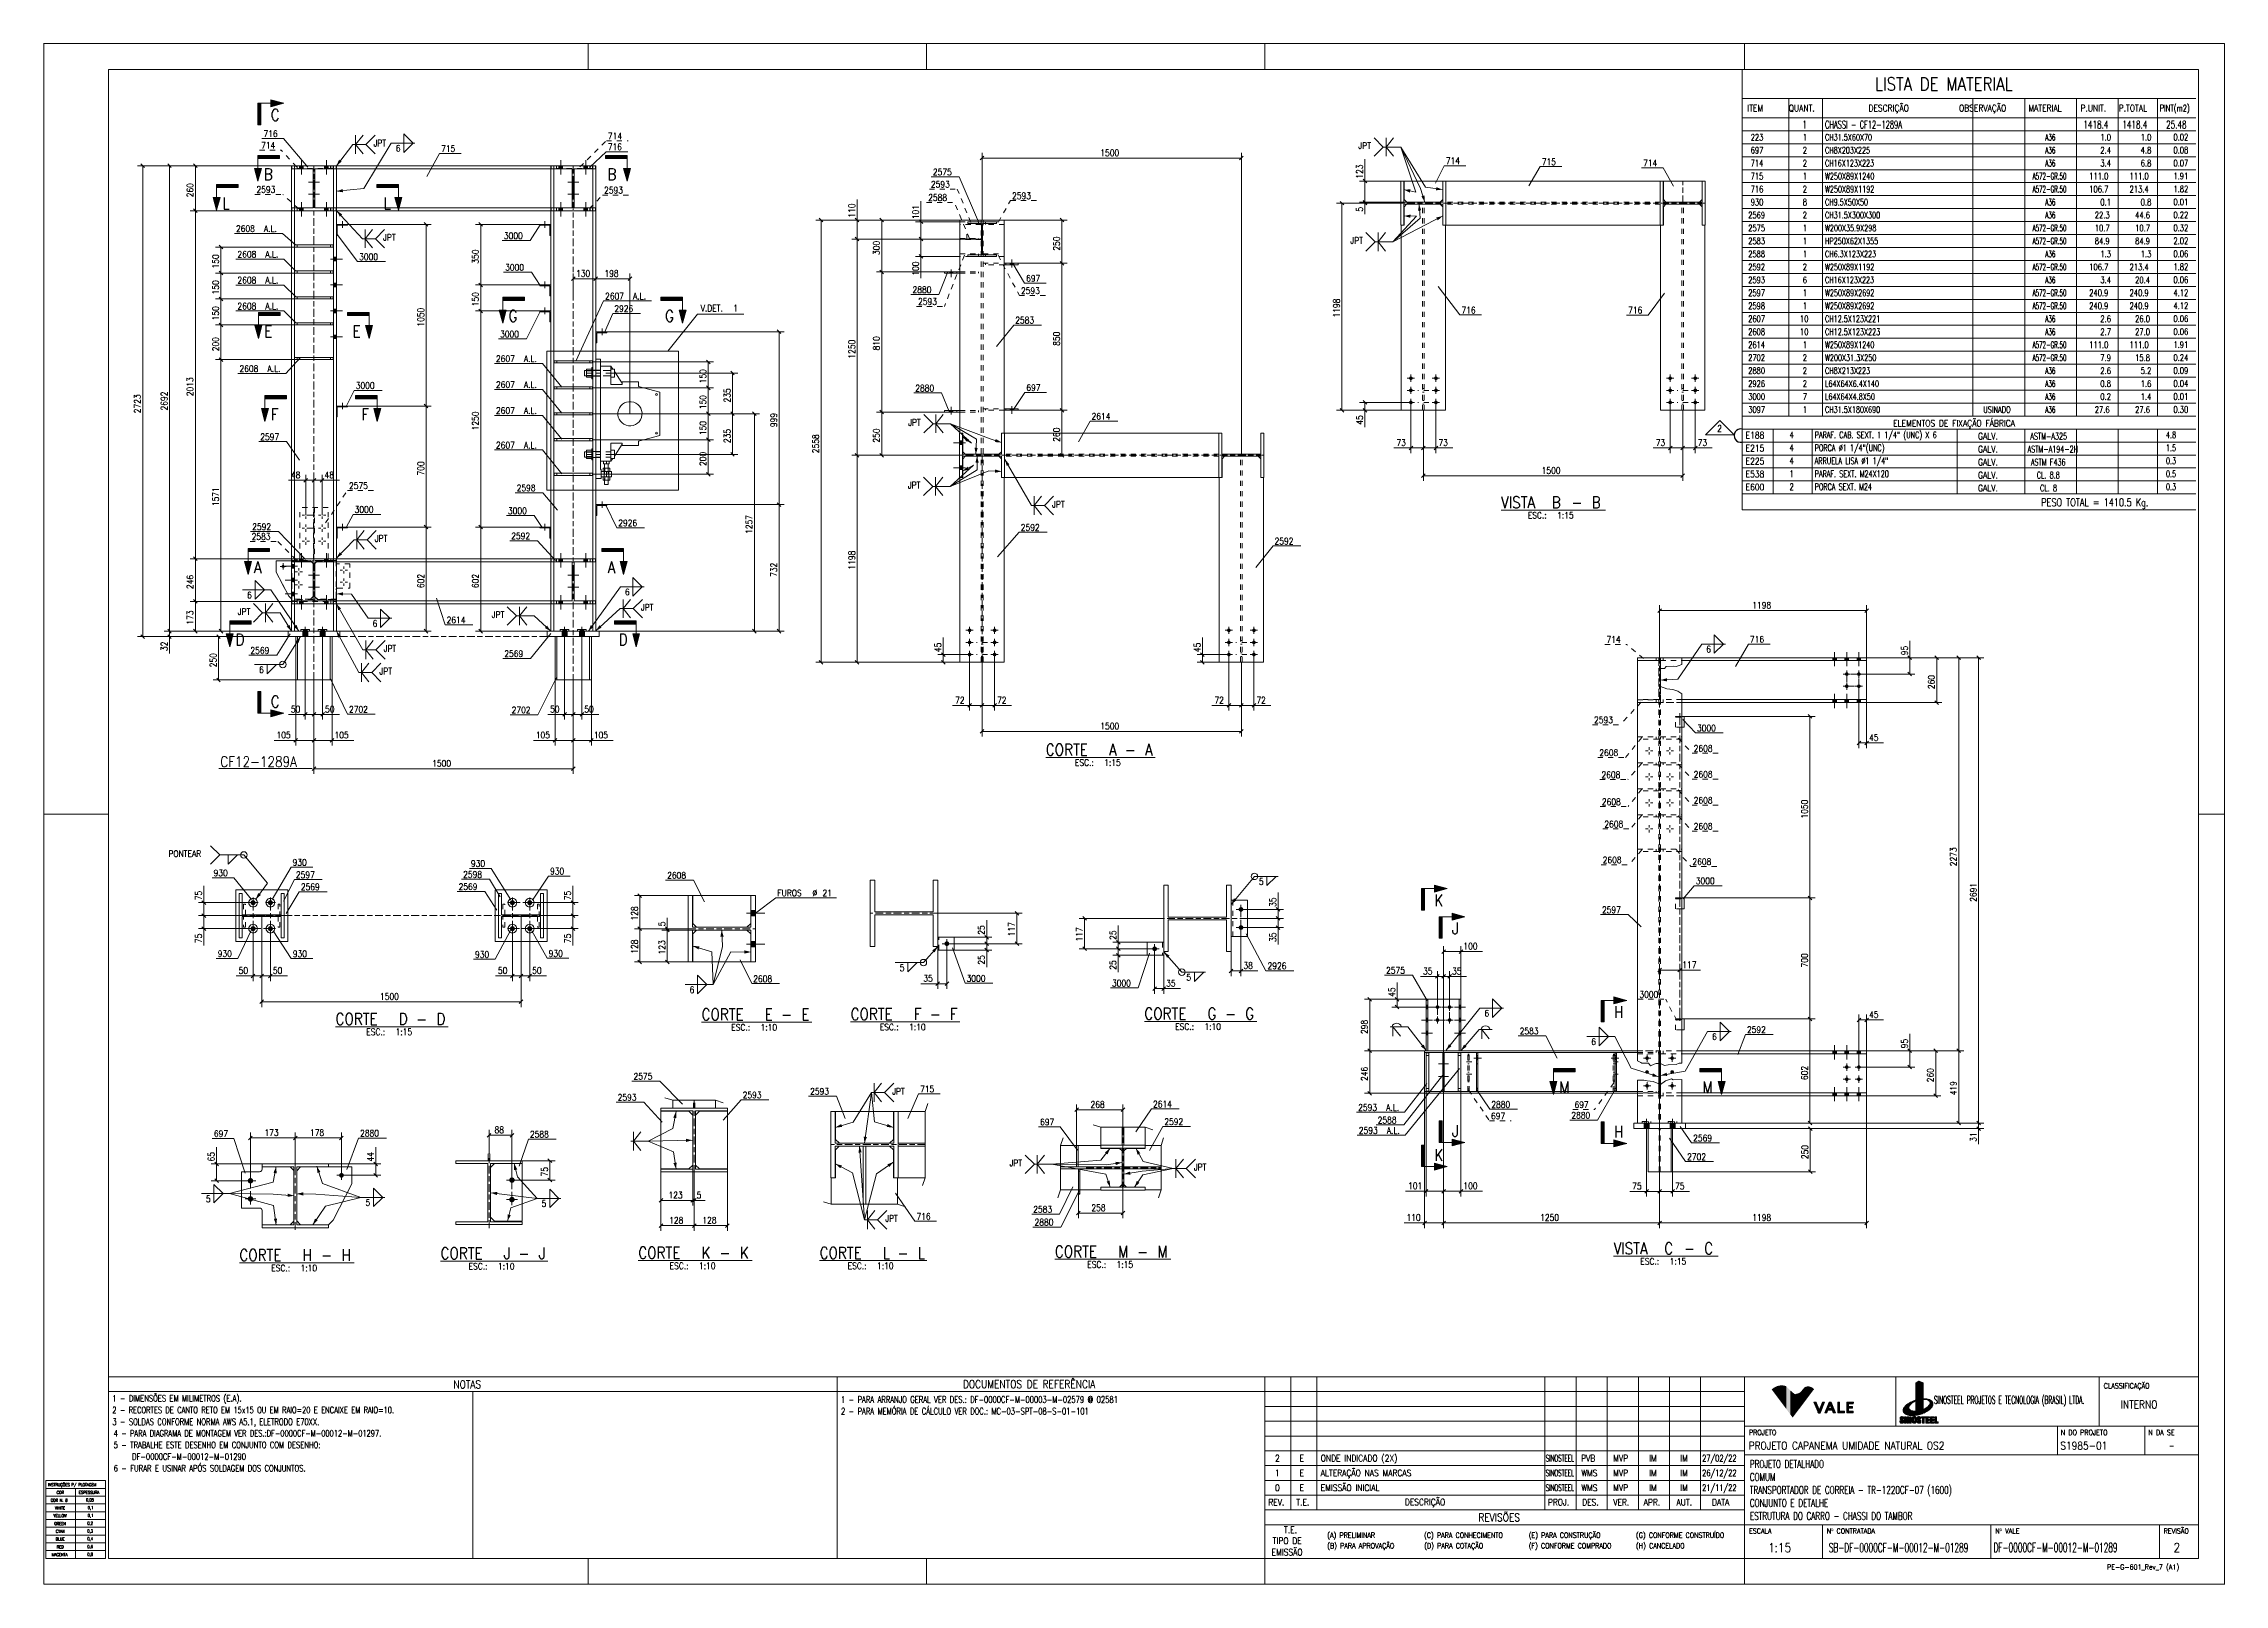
# Model space of a CAD drawing. Header units: millimetres. Extents: x 5 to 846, y 5 to 599.
import ezdxf

# ---------------------------------------------------------------- set-up
doc = ezdxf.new("R2010")
doc.units = ezdxf.units.MM
for name, pattern in [('XKITLINE00', [0]), ('XKITLINE02', [4, 2, -2]), ('XKITLINE03', [6, 3, -1, 1, -1]), ('XKITLINE06', [7, 3, -1, 2, -1])]:
    doc.linetypes.add(name, pattern=pattern)
for name, color, linetype, lineweight in [('Corte', 7, 'Continuous', 0), ('Cota', 4, 'Continuous', 0), ('Marca da peça', 2, 'Continuous', 0), ('Marca do parafuso', 4, 'Continuous', 0), ('Objeto gráfico', 3, 'Continuous', 0), ('Outro tipo de objeto', 7, 'Continuous', 0), ('Parafuso', 3, 'Continuous', 0), ('Peça', 2, 'Continuous', 0), ('Solda', 1, 'Continuous', 0), ('Texto', 7, 'Continuous', 0)]:
    doc.layers.add(name, color=color, linetype=linetype, lineweight=lineweight)
doc.styles.add('ROMANS', font='ROMANS__.TTF')
doc.styles.add('SIMPLEX', font='SIMPLEX_.TTF')

msp = doc.modelspace()

# ---------------------------------------------------------------- texts
at = {"color": 1, "style": 'ROMANS', "width": 0.85}
for s, p in [('V.DET.', (258.4, 495.74)), ('1', (270.93, 495.74))]:
    msp.add_text(s, height=2.5, dxfattribs=at).set_placement(p)
at = {"layer": 'Corte', "color": 4, "style": 'ROMANS', "width": 0.85}
for s, p in [('C', (92.58, 569.29)), ('B', (89.88, 546.42)), ('B', (222.42, 546.42)), ('L', (73.94, 535.24)), ('L', (136.1, 535.24)), ('G', (184.31, 491.76)), ('G', (244.65, 491.76)), ('E', (90.09, 485.88)), ('E', (124.16, 485.88)), ('F', (92.62, 453.79)), ('F', (127.55, 453.79)), ('A', (86.09, 394.89)), ('A', (222.54, 394.89)), ('D', (79.01, 366.99)), ('D', (226.77, 366.99)), ('C', (92.58, 343.09)), ('K', (541.33, 266.49)), ('J', (548.14, 255.67)), ('H', (610.6, 223.4)), ('M', (589.5, 194.39)), ('M', (644.72, 194.39)), ('J', (548.14, 177.6)), ('H', (610.6, 177.27)), ('K', (541.33, 168.31))]:
    msp.add_text(s, height=4.5, dxfattribs=at).set_placement(p)
at = {"layer": 'Cota', "color": 3, "width": 0.85}
for s, style, p in [('1500', 'SIMPLEX', (412.51, 555.65)), ('130', 'SIMPLEX', (210.34, 509.15)), ('198', 'SIMPLEX', (221.27, 509.15)), ('73', 'SIMPLEX', (526.69, 443.91)), ('73', 'SIMPLEX', (542.88, 443.91)), ('73', 'SIMPLEX', (626.69, 443.91)), ('73', 'SIMPLEX', (642.88, 443.91)), ('48', 'ROMANS', (100.38, 431.47)), ('48', 'ROMANS', (113.35, 431.47)), ('1500', 'SIMPLEX', (582.7, 433.19)), ('1198', 'SIMPLEX', (663.94, 381.22)), ('72', 'SIMPLEX', (356.51, 344.65)), ('72', 'SIMPLEX', (372.69, 344.65)), ('72', 'SIMPLEX', (456.51, 344.65)), ('72', 'SIMPLEX', (472.69, 344.65)), ('50', 'SIMPLEX', (100.34, 341.19)), ('50', 'SIMPLEX', (113.52, 341.19)), ('50', 'SIMPLEX', (200.34, 341.19)), ('50', 'SIMPLEX', (213.52, 341.19)), ('1500', 'SIMPLEX', (412.51, 334.65)), ('105', 'SIMPLEX', (94.82, 331.19)), ('105', 'SIMPLEX', (117.19, 331.19)), ('105', 'SIMPLEX', (194.82, 331.19)), ('105', 'SIMPLEX', (217.19, 331.19)), ('45', 'SIMPLEX', (708.97, 330.2)), ('1500', 'SIMPLEX', (154.84, 320.27)), ('38', 'SIMPLEX', (467.7, 242.32)), ('100', 'SIMPLEX', (552.51, 249.78)), ('117', 'SIMPLEX', (636.94, 242.6)), ('50', 'SIMPLEX', (80.22, 240.39)), ('50', 'SIMPLEX', (93.41, 240.39)), ('50', 'SIMPLEX', (180.22, 240.39)), ('50', 'SIMPLEX', (193.41, 240.39)), ('35', 'SIMPLEX', (344.25, 237.38)), ('35', 'SIMPLEX', (437.9, 235.48)), ('35', 'SIMPLEX', (536.96, 240.16)), ('35', 'SIMPLEX', (548.14, 240.16)), ('1500', 'SIMPLEX', (134.73, 230.39)), ('45', 'SIMPLEX', (708.97, 223.41)), ('268', 'ROMANS', (408.74, 188.76)), ('173', 'SIMPLEX', (90.17, 177.9)), ('178', 'SIMPLEX', (107.72, 177.9)), ('88', 'SIMPLEX', (178.89, 178.97)), ('101', 'SIMPLEX', (531.2, 157.37)), ('100', 'SIMPLEX', (552.51, 157.37)), ('75', 'SIMPLEX', (617.62, 157.3)), ('75', 'SIMPLEX', (634.14, 157.3)), ('123', 'SIMPLEX', (245.97, 153.83)), ('5', 'SIMPLEX', (256.82, 153.83)), ('258', 'ROMANS', (409.08, 148.94)), ('128', 'SIMPLEX', (246.24, 144.1)), ('128', 'SIMPLEX', (259.04, 144.1)), ('110', 'SIMPLEX', (530.57, 145.17)), ('1250', 'SIMPLEX', (582.13, 145.17)), ('1198', 'SIMPLEX', (663.94, 145.17))]:
    msp.add_text(s, height=2.5, dxfattribs=dict(at, style=style)).set_placement(p)
at = {"layer": 'Cota', "color": 3, "style": 'SIMPLEX', "width": 0.85}
for s, p in [('123', (513.74, 546.96)), ('260', (62.71, 539.78)), ('110', (317.93, 531.92)), ('101', (342.55, 531.29)), ('5', (513.74, 534.24)), ('300', (327.41, 517.5)), ('250', (396.9, 519.17)), ('150', (72.59, 512.3)), ('350', (172.76, 514.15)), ('100', (342.55, 509.52)), ('150', (72.59, 502.3)), ('150', (72.59, 492.3)), ('1050', (151.7, 489.89)), ('150', (172.76, 497.72)), ('1198', (504.86, 493.4)), ('200', (72.59, 480.4)), ('1250', (317.93, 477.57)), ('810', (327.41, 480.73)), ('850', (396.9, 482.5)), ('150', (260.53, 468.05)), ('2723', (42.41, 456.51)), ('2692', (52.75, 457.56)), ('2013', (62.71, 463.08)), ('150', (260.53, 458.05)), ('235', (269.86, 460.65)), ('1250', (172.76, 449.89)), ('999', (287.82, 451.13)), ('45', (513.75, 452.08)), ('150', (260.53, 448.05)), ('235', (269.86, 444.99)), ('2558', (304, 441.09)), ('250', (327.41, 445.17)), ('260', (396.9, 445.5)), ('700', (151.7, 432.48)), ('200', (260.53, 436.15)), ('1571', (72.59, 420.68)), ('1257', (278.3, 409.99)), ('732', (287.82, 393.41)), ('1198', (317.93, 396.22)), ('246', (62.71, 388.71)), ('602', (151.7, 389.08)), ('602', (172.76, 389.08)), ('173', (62.71, 374.99)), ('32', (52.75, 364.81)), ('250', (71.64, 358.58)), ('45', (351.12, 364.42)), ('45', (451.12, 364.42)), ('95', (723.89, 363.21)), ('260', (734.26, 350.13)), ('1050', (685.36, 300.24)), ('2273', (742.75, 281.87)), ('75', (65.99, 268.75)), ('75', (208.34, 268.75)), ('35', (480.3, 266.17)), ('2691', (750.44, 268.15)), ('128', (234.12, 260.93)), ('75', (65.99, 252.24)), ('75', (208.34, 252.24)), ('128', (234.12, 248.13)), ('5', (244.71, 258.71)), ('123', (244.71, 247.86)), ('25', (367.9, 255.45)), ('117', (379.53, 254.85)), ('117', (405.66, 252.87)), ('25', (418.65, 253.47)), ('35', (480.3, 252.65)), ('25', (367.9, 243.93)), ('25', (418.65, 241.95)), ('700', (685.36, 242.83)), ('45', (526.17, 231.51)), ('298', (515.6, 217.18)), ('95', (723.87, 211.68)), ('246', (515.6, 199.06)), ('602', (685.36, 199.43)), ('260', (733.87, 198.59)), ('419', (742.75, 193.54)), ('31', (750.44, 175.63)), ('65', (70.89, 168.04)), ('44', (132.31, 168.04)), ('250', (685.48, 168.93)), ('75', (199.42, 162.28))]:
    msp.add_text(s, height=2.5, rotation=90.00021, dxfattribs=at).set_placement(p)
at = {"layer": 'Marca da peça', "color": 4, "style": 'ROMANS', "width": 0.85}
for s, p in [('716', (89.79, 563.03)), ('714', (222.63, 562.14)), ('714', (88.87, 558.55)), ('715', (158.28, 557.28)), ('716', (222.56, 557.94)), ('2575', (347.94, 548.25)), ('714', (545.76, 552.54)), ('715', (582.75, 552.2)), ('714', (621.84, 551.76)), ('2593', (87.09, 541.49)), ('2593', (221.15, 541.23)), ('2588', (346.14, 538.41)), ('2593', (347.18, 543.51)), ('2593', (378.48, 539.1)), ('2608', (79.18, 526.43)), ('A.L.', (89.97, 526.43)), ('3000', (182.5, 523.69)), ('2608', (79.75, 516.54)), ('A.L.', (90.54, 516.54)), ('3000', (126.68, 515.56)), ('3000', (182.98, 511.5)), ('2608', (79.75, 506.54)), ('A.L.', (90.54, 506.54)), ('2880', (340.1, 502.87)), ('2593', (381.91, 502.49)), ('697', (383.89, 507.26)), ('2608', (79.75, 496.54)), ('A.L.', (90.54, 496.54)), ('2607', (221.54, 500.42)), ('2926', (225.11, 495.58)), ('A.L.', (232.33, 500.42)), ('2593', (342.23, 498.32)), ('716', (551.77, 494.99)), ('716', (616.07, 494.97)), ('3000', (181.03, 485.78)), ('2583', (379.71, 491.12)), ('2608', (80.53, 472.43)), ('A.L.', (91.32, 472.43)), ('2607', (179.44, 476.28)), ('A.L.', (190.23, 476.28)), ('3000', (125.37, 465.93)), ('2607', (179.44, 466.28)), ('A.L.', (190.23, 466.28)), ('2880', (341.15, 464.92)), ('697', (383.99, 465.11)), ('2607', (179.44, 456.28)), ('A.L.', (190.23, 456.28)), ('2614', (409.14, 454.06)), ('2597', (88.55, 446.18)), ('2607', (179.44, 442.95)), ('A.L.', (190.23, 442.95)), ('2575', (122.76, 427.31)), ('2598', (187.43, 426.46)), ('3000', (124.93, 418.12)), ('2592', (85.44, 411.5)), ('3000', (184.06, 417.64)), ('2926', (226.62, 412.95)), ('2592', (381.84, 411.21)), ('2583', (85.22, 407.72)), ('2592', (185.34, 407.95)), ('2592', (479.71, 405.96)), ('2614', (160.41, 375.57)), ('714', (607.72, 368.01)), ('716', (663.04, 368.09)), ('2569', (84.75, 363.79)), ('2569', (182.66, 362.56)), ('2702', (122.76, 341.09)), ('2702', (185.48, 340.86)), ('2593', (602.92, 337.02)), ('2608', (641.34, 326.02)), ('3000', (642.61, 333.88)), ('2608', (604.95, 324.38)), ('2608', (605.78, 315.84)), ('2608', (641.34, 316.02)), ('2608', (605.94, 305.45)), ('2608', (641.34, 306.02)), ('2608', (606.88, 296.85)), ('2608', (641.34, 296.02)), ('930', (70.55, 278.03)), ('930', (101.01, 282.09)), ('2597', (102.29, 277.32)), ('2598', (166.79, 277.43)), ('930', (169.79, 281.63)), ('930', (200.32, 278.69)), ('2608', (245.47, 277.09)), ('2608', (606.25, 283.04)), ('2608', (640.86, 282.37)), ('2569', (104.21, 272.65)), ('2569', (165.04, 272.74)), ('3000', (642.16, 274.95)), ('2597', (605.98, 263.8)), ('930', (72.15, 246.9)), ('930', (101.1, 246.87)), ('930', (171.37, 246.58)), ('930', (199.76, 246.98)), ('2926', (477, 242.19)), ('2608', (278.67, 237.2)), ('3000', (360.93, 237.37)), ('3000', (417.01, 235.52)), ('2575', (522.72, 240.45)), ('3000', (620.41, 231.16)), ('2583', (574.23, 217.08)), ('2592', (661.89, 217.61)), ('2575', (232.49, 199.6)), ('2593', (226.37, 191.51)), ('2593', (274.59, 192.42)), ('2593', (300.61, 193.81)), ('715', (342.98, 194.72)), ('2614', (432.83, 188.91)), ('2593', (511.95, 187.6)), ('2588', (519.47, 182.74)), ('A.L.', (522.74, 187.6)), ('697', (563.19, 184.34)), ('2880', (563.3, 188.75)), ('2880', (594.17, 184.59)), ('697', (595.38, 188.68)), ('697', (70.66, 177.51)), ('2880', (127.05, 177.67)), ('2588', (192.55, 177.28)), ('697', (389.28, 182.01)), ('2592', (437.19, 182.13)), ('2593', (512.2, 178.76)), ('A.L.', (522.99, 178.76)), ('2569', (641.13, 175.81)), ('2702', (638.82, 168.58)), ('716', (341.59, 145.6)), ('2583', (386.64, 148.32)), ('2880', (387.15, 143.37))]:
    msp.add_text(s, height=2.5, dxfattribs=at).set_placement(p)
at = {"layer": 'Marca do parafuso', "color": 3, "style": 'ROMANS', "width": 0.85}
for s, p in [('FUROS', (287.97, 270.3)), ('Ø', (301.5, 270.3)), ('21', (305.37, 270.3))]:
    msp.add_text(s, height=2.5, dxfattribs=at).set_placement(p)
at = {"layer": 'Outro tipo de objeto', "color": 4}
for s, height, style, width, p in [('LISTA DE MATERIAL', 5, 'ROMANS', 0.85, (711.19, 580.95)), ('ITEM', 2.5, 'ROMANS', 0.85, (662.01, 572.9)), ('QUANT.', 2.5, 'ROMANS', 0.85, (678.01, 572.9)), ('DESCRIÇÃO', 2.5, 'ROMANS', 0.85, (708.76, 572.9)), ('OBSERVAÇÃO', 2.5, 'ROMANS', 0.85, (743.67, 572.9)), ('MATERIAL', 2.5, 'ROMANS', 0.85, (770.43, 572.9)), ('P.UNIT.', 2.5, 'ROMANS', 0.85, (790.51, 572.9)), ('P.TOTAL', 2.5, 'ROMANS', 0.85, (805.26, 572.9)), ('PINT(m2)', 2.5, 'ROMANS', 0.6375, (821.11, 572.9)), ('1', 3, 'ROMANS', 0.7225, (683.2, 566.29)), ('CHASSI - CF12-1289A', 3, 'ROMANS', 0.51, (691.99, 566.29)), ('1418.4', 3, 'ROMANS', 0.68, (791.65, 566.29)), ('1418.4', 3, 'ROMANS', 0.68, (806.67, 566.29)), ('25.48', 3, 'ROMANS', 0.68, (823.54, 566.29)), ('ELEMENTOS DE FIXAÇÃO FÁBRICA', 2.5, 'ROMANS', 0.85, (718.25, 451.4)), ('REV.', 2.5, 'SIMPLEX', 0.85, (477.31, 35.41)), ('T.E.', 2.5, 'SIMPLEX', 0.85, (488.09, 35.41)), ('DESCRIÇÃO', 2.5, 'SIMPLEX', 0.85, (529.94, 35.48)), ('PROJ.', 2.5, 'SIMPLEX', 0.85, (585.12, 35.41)), ('DES.', 2.5, 'SIMPLEX', 0.85, (598.31, 35.41)), ('VER.', 2.5, 'SIMPLEX', 0.85, (610.31, 35.41)), ('APR.', 2.5, 'SIMPLEX', 0.85, (622.07, 35.41)), ('AUT.', 2.5, 'SIMPLEX', 0.85, (634.69, 35.41)), ('DATA', 2.5, 'SIMPLEX', 0.85, (648.42, 35.41)), ('T.E.', 2.5, 'SIMPLEX', 0.85, (483.34, 24.77)), ('EMISSÃO', 2.5, 'SIMPLEX', 0.85, (478.58, 16.17)), ('TIPO DE', 2.5, 'SIMPLEX', 0.85, (479, 20.57))]:
    msp.add_text(s, height=height, dxfattribs=dict(at, style=style, width=width)).set_placement(p)
at = {"layer": 'Outro tipo de objeto', "color": 3}
for s, height, style, width, p in [('223', 2.5, 'ROMANS', 0.68, (663.34, 561.65)), ('1', 2.5, 'ROMANS', 0.765, (683.4, 561.65)), ('CH31.5X60X70', 2.5, 'ROMANS', 0.595, (691.99, 561.65)), ('A36', 2.5, 'ROMANS', 0.51, (776.95, 561.65)), ('1.0', 2.5, 'ROMANS', 0.765, (798.17, 561.65)), ('1.0', 2.5, 'ROMANS', 0.765, (813.73, 561.65)), ('0.02', 2.5, 'ROMANS', 0.765, (826.35, 561.7)), ('697', 2.5, 'ROMANS', 0.68, (663.34, 556.65)), ('2', 2.5, 'ROMANS', 0.765, (683.4, 556.65)), ('CH8X203X225', 2.5, 'ROMANS', 0.595, (691.99, 556.65)), ('A36', 2.5, 'ROMANS', 0.51, (776.95, 556.65)), ('2.4', 2.5, 'ROMANS', 0.765, (798.17, 556.65)), ('4.8', 2.5, 'ROMANS', 0.765, (813.73, 556.65)), ('0.08', 2.5, 'ROMANS', 0.765, (826.35, 556.7)), ('714', 2.5, 'ROMANS', 0.68, (663.34, 551.65)), ('715', 2.5, 'ROMANS', 0.68, (663.34, 546.65)), ('2', 2.5, 'ROMANS', 0.765, (683.4, 551.65)), ('1', 2.5, 'ROMANS', 0.765, (683.4, 546.65)), ('W250X89X1240', 2.5, 'ROMANS', 0.595, (691.99, 546.65)), ('CH16X123X223', 2.5, 'ROMANS', 0.595, (691.99, 551.65)), ('A572-GR.50', 2.5, 'ROMANS', 0.51, (772.01, 546.65)), ('A36', 2.5, 'ROMANS', 0.51, (776.95, 551.65)), ('111.0', 2.5, 'ROMANS', 0.765, (793.88, 546.65)), ('3.4', 2.5, 'ROMANS', 0.765, (798.17, 551.65)), ('111.0', 2.5, 'ROMANS', 0.765, (809.44, 546.65)), ('6.8', 2.5, 'ROMANS', 0.765, (813.73, 551.65)), ('0.07', 2.5, 'ROMANS', 0.765, (826.35, 551.7)), ('1.91', 2.5, 'ROMANS', 0.765, (826.35, 546.7)), ('716', 2.5, 'ROMANS', 0.68, (663.34, 541.65)), ('930', 2.5, 'ROMANS', 0.68, (663.34, 536.65)), ('2', 2.5, 'ROMANS', 0.765, (683.4, 541.65)), ('8', 2.5, 'ROMANS', 0.765, (683.4, 536.65)), ('W250X89X1192', 2.5, 'ROMANS', 0.595, (691.99, 541.65)), ('CH9.5X50X50', 2.5, 'ROMANS', 0.595, (691.99, 536.65)), ('A572-GR.50', 2.5, 'ROMANS', 0.51, (772.01, 541.65)), ('A36', 2.5, 'ROMANS', 0.51, (776.95, 536.65)), ('106.7', 2.5, 'ROMANS', 0.765, (793.88, 541.65)), ('0.1', 2.5, 'ROMANS', 0.765, (798.17, 536.65)), ('213.4', 2.5, 'ROMANS', 0.765, (809.44, 541.65)), ('0.8', 2.5, 'ROMANS', 0.765, (813.73, 536.65)), ('0.01', 2.5, 'ROMANS', 0.765, (826.35, 536.7)), ('1.82', 2.5, 'ROMANS', 0.765, (826.35, 541.7)), ('2569', 2.5, 'ROMANS', 0.68, (662.38, 531.65)), ('2', 2.5, 'ROMANS', 0.765, (683.4, 531.65)), ('CH31.5X300X300', 2.5, 'ROMANS', 0.595, (691.99, 531.65)), ('A36', 2.5, 'ROMANS', 0.51, (776.95, 531.65)), ('22.3', 2.5, 'ROMANS', 0.765, (796.03, 531.65)), ('44.6', 2.5, 'ROMANS', 0.765, (811.58, 531.65)), ('0.22', 2.5, 'ROMANS', 0.765, (826.35, 531.7)), ('2575', 2.5, 'ROMANS', 0.68, (662.38, 526.65)), ('2583', 2.5, 'ROMANS', 0.68, (662.38, 521.65)), ('1', 2.5, 'ROMANS', 0.765, (683.4, 526.65)), ('1', 2.5, 'ROMANS', 0.765, (683.4, 521.65)), ('W200X35.9X298', 2.5, 'ROMANS', 0.595, (691.99, 526.65)), ('HP250X62X1355', 2.5, 'ROMANS', 0.595, (691.99, 521.65)), ('A572-GR.50', 2.5, 'ROMANS', 0.51, (772.01, 526.65)), ('A572-GR.50', 2.5, 'ROMANS', 0.51, (772.01, 521.65)), ('84.9', 2.5, 'ROMANS', 0.765, (796.03, 521.65)), ('10.7', 2.5, 'ROMANS', 0.765, (796.03, 526.65)), ('84.9', 2.5, 'ROMANS', 0.765, (811.58, 521.65)), ('10.7', 2.5, 'ROMANS', 0.765, (811.58, 526.65)), ('0.32', 2.5, 'ROMANS', 0.765, (826.35, 526.7)), ('2.02', 2.5, 'ROMANS', 0.765, (826.35, 521.7)), ('2588', 2.5, 'ROMANS', 0.68, (662.38, 516.65)), ('2592', 2.5, 'ROMANS', 0.68, (662.38, 511.65)), ('2', 2.5, 'ROMANS', 0.765, (683.4, 511.65)), ('1', 2.5, 'ROMANS', 0.765, (683.4, 516.65)), ('W250X89X1192', 2.5, 'ROMANS', 0.595, (691.99, 511.65)), ('CH6.3X123X223', 2.5, 'ROMANS', 0.595, (691.99, 516.65)), ('A572-GR.50', 2.5, 'ROMANS', 0.51, (772.01, 511.65)), ('A36', 2.5, 'ROMANS', 0.51, (776.95, 516.65)), ('106.7', 2.5, 'ROMANS', 0.765, (793.88, 511.65)), ('1.3', 2.5, 'ROMANS', 0.765, (798.17, 516.65)), ('213.4', 2.5, 'ROMANS', 0.765, (809.44, 511.65)), ('1.3', 2.5, 'ROMANS', 0.765, (813.73, 516.65)), ('0.06', 2.5, 'ROMANS', 0.765, (826.35, 516.7)), ('1.82', 2.5, 'ROMANS', 0.765, (826.35, 511.7)), ('2593', 2.5, 'ROMANS', 0.68, (662.38, 506.65)), ('6', 2.5, 'ROMANS', 0.765, (683.4, 506.65)), ('CH16X123X223', 2.5, 'ROMANS', 0.595, (691.99, 506.65)), ('A36', 2.5, 'ROMANS', 0.51, (776.95, 506.65)), ('3.4', 2.5, 'ROMANS', 0.765, (798.17, 506.65)), ('20.4', 2.5, 'ROMANS', 0.765, (811.58, 506.65)), ('0.06', 2.5, 'ROMANS', 0.765, (826.35, 506.7)), ('2597', 2.5, 'ROMANS', 0.68, (662.38, 501.65)), ('2598', 2.5, 'ROMANS', 0.68, (662.38, 496.65)), ('1', 2.5, 'ROMANS', 0.765, (683.4, 501.65)), ('1', 2.5, 'ROMANS', 0.765, (683.4, 496.65)), ('W250X89X2692', 2.5, 'ROMANS', 0.595, (691.99, 501.65)), ('W250X89X2692', 2.5, 'ROMANS', 0.595, (691.99, 496.65)), ('A572-GR.50', 2.5, 'ROMANS', 0.51, (772.01, 501.65)), ('A572-GR.50', 2.5, 'ROMANS', 0.51, (772.01, 496.65)), ('240.9', 2.5, 'ROMANS', 0.765, (793.88, 501.65)), ('240.9', 2.5, 'ROMANS', 0.765, (793.88, 496.65)), ('240.9', 2.5, 'ROMANS', 0.765, (809.44, 501.65)), ('240.9', 2.5, 'ROMANS', 0.765, (809.44, 496.65)), ('4.12', 2.5, 'ROMANS', 0.765, (826.35, 501.7)), ('4.12', 2.5, 'ROMANS', 0.765, (826.35, 496.7)), ('2607', 2.5, 'ROMANS', 0.68, (662.38, 491.65)), ('2608', 2.5, 'ROMANS', 0.68, (662.38, 486.65)), ('10', 2.5, 'ROMANS', 0.765, (682.32, 491.65)), ('10', 2.5, 'ROMANS', 0.765, (682.32, 486.65)), ('CH12.5X123X221', 2.5, 'ROMANS', 0.595, (691.99, 491.65)), ('CH12.5X123X223', 2.5, 'ROMANS', 0.595, (691.99, 486.65)), ('A36', 2.5, 'ROMANS', 0.51, (776.95, 491.65)), ('A36', 2.5, 'ROMANS', 0.51, (776.95, 486.65)), ('2.6', 2.5, 'ROMANS', 0.765, (798.17, 491.65)), ('2.7', 2.5, 'ROMANS', 0.765, (798.17, 486.65)), ('26.0', 2.5, 'ROMANS', 0.765, (811.58, 491.65)), ('27.0', 2.5, 'ROMANS', 0.765, (811.58, 486.65)), ('0.06', 2.5, 'ROMANS', 0.765, (826.35, 491.7)), ('0.06', 2.5, 'ROMANS', 0.765, (826.35, 486.7)), ('2614', 2.5, 'ROMANS', 0.68, (662.38, 481.65)), ('1', 2.5, 'ROMANS', 0.765, (683.4, 481.65)), ('W250X89X1240', 2.5, 'ROMANS', 0.595, (691.99, 481.65)), ('A572-GR.50', 2.5, 'ROMANS', 0.51, (772.01, 481.65)), ('111.0', 2.5, 'ROMANS', 0.765, (793.88, 481.65)), ('111.0', 2.5, 'ROMANS', 0.765, (809.44, 481.65)), ('1.91', 2.5, 'ROMANS', 0.765, (826.35, 481.7)), ('2702', 2.5, 'ROMANS', 0.68, (662.38, 476.65)), ('2880', 2.5, 'ROMANS', 0.68, (662.38, 471.65)), ('2', 2.5, 'ROMANS', 0.765, (683.4, 476.65)), ('2', 2.5, 'ROMANS', 0.765, (683.4, 471.65)), ('W200X31.3X250', 2.5, 'ROMANS', 0.595, (691.99, 476.65)), ('CH8X213X223', 2.5, 'ROMANS', 0.595, (691.99, 471.65)), ('A572-GR.50', 2.5, 'ROMANS', 0.51, (772.01, 476.65)), ('A36', 2.5, 'ROMANS', 0.51, (776.95, 471.65)), ('7.9', 2.5, 'ROMANS', 0.765, (798.17, 476.65)), ('2.6', 2.5, 'ROMANS', 0.765, (798.17, 471.65)), ('15.8', 2.5, 'ROMANS', 0.765, (811.58, 476.65)), ('5.2', 2.5, 'ROMANS', 0.765, (813.73, 471.65)), ('0.24', 2.5, 'ROMANS', 0.765, (826.35, 476.7)), ('0.09', 2.5, 'ROMANS', 0.765, (826.35, 471.7)), ('2926', 2.5, 'ROMANS', 0.68, (662.38, 466.65)), ('3000', 2.5, 'ROMANS', 0.68, (662.38, 461.65)), ('2', 2.5, 'ROMANS', 0.765, (683.4, 466.65)), ('7', 2.5, 'ROMANS', 0.765, (683.4, 461.65)), ('L64X64X6.4X140', 2.5, 'ROMANS', 0.595, (691.99, 466.65)), ('L64X64X4.8X50', 2.5, 'ROMANS', 0.595, (691.99, 461.65)), ('A36', 2.5, 'ROMANS', 0.51, (776.95, 466.65)), ('A36', 2.5, 'ROMANS', 0.51, (776.95, 461.65)), ('0.8', 2.5, 'ROMANS', 0.765, (798.17, 466.65)), ('0.2', 2.5, 'ROMANS', 0.765, (798.17, 461.65)), ('1.6', 2.5, 'ROMANS', 0.765, (813.73, 466.65)), ('1.4', 2.5, 'ROMANS', 0.765, (813.73, 461.65)), ('0.04', 2.5, 'ROMANS', 0.765, (826.35, 466.7)), ('0.01', 2.5, 'ROMANS', 0.765, (826.35, 461.7)), ('3097', 2.5, 'ROMANS', 0.68, (662.38, 456.65)), ('1', 2.5, 'ROMANS', 0.765, (683.4, 456.65)), ('CH31.5X180X690', 2.5, 'ROMANS', 0.595, (691.99, 456.65)), ('USINADO', 2.5, 'ROMANS', 0.6375, (752.99, 456.65)), ('A36', 2.5, 'ROMANS', 0.51, (776.95, 456.65)), ('27.6', 2.5, 'ROMANS', 0.765, (796.03, 456.65)), ('27.6', 2.5, 'ROMANS', 0.765, (811.58, 456.65)), ('0.30', 2.5, 'ROMANS', 0.765, (826.35, 456.7)), ('E188', 2.5, 'ROMANS', 0.85, (661.38, 446.8)), ('4', 2.5, 'ROMANS', 0.595, (678.37, 446.9)), ('PARAF. CAB. SEXT. 1 1/4" (UNC) X 6', 2.5, 'ROMANS', 0.595, (688, 446.9)), ('GALV.', 2.5, 'ROMANS', 0.85, (751, 446.4)), ('ASTM-A325', 2.5, 'ROMANS', 0.595, (771.17, 446.4)), ('4.8', 2.5, 'ROMANS', 0.595, (823.5, 446.9)), ('E215', 2.5, 'ROMANS', 0.85, (661.38, 441.8)), ('E225', 2.5, 'ROMANS', 0.85, (661.38, 436.8)), ('4', 2.5, 'ROMANS', 0.595, (678.37, 441.9)), ('4', 2.5, 'ROMANS', 0.595, (678.37, 436.9)), ('ARRUELA LISA Ø1 1/4"\xa0\xa0\xa0\xa0\xa0\xa0\xa0\xa0\xa0\xa0\xa0\xa0\xa0\xa0\xa0\xa0\xa0\xa0', 2.5, 'ROMANS', 0.595, (688, 436.9)), ('PORCA Ø1 1/4"(UNC)\xa0\xa0\xa0\xa0\xa0\xa0\xa0\xa0\xa0\xa0\xa0\xa0\xa0\xa0\xa0\xa0\xa0\xa0\xa0\xa0', 2.5, 'ROMANS', 0.595, (688, 441.9)), ('GALV.', 2.5, 'ROMANS', 0.85, (751, 441.4)), ('GALV.', 2.5, 'ROMANS', 0.85, (751, 436.4)), ('ASTM-A194-2H', 2.5, 'ROMANS', 0.595, (770.1, 441.4)), ('ASTM F436', 2.5, 'ROMANS', 0.595, (771.37, 436.4)), ('0.3', 2.5, 'ROMANS', 0.595, (823.5, 436.9)), ('1.5', 2.5, 'ROMANS', 0.595, (823.5, 441.9)), ('E538', 2.5, 'ROMANS', 0.85, (661.38, 431.8)), ('E600', 2.5, 'ROMANS', 0.85, (661.38, 426.8)), ('2', 2.5, 'ROMANS', 0.595, (678.37, 426.9)), ('1', 2.5, 'ROMANS', 0.595, (678.37, 431.9)), ('PARAF. SEXT. M24X120', 2.5, 'ROMANS', 0.595, (688, 431.9)), ('PORCA SEXT. M24\xa0\xa0\xa0\xa0\xa0\xa0\xa0\xa0\xa0\xa0\xa0\xa0\xa0\xa0\xa0\xa0\xa0\xa0\xa0\xa0\xa0\xa0\xa0', 2.5, 'ROMANS', 0.595, (688, 426.9)), ('GALV.', 2.5, 'ROMANS', 0.85, (751, 431.4)), ('CL. 8.8', 2.5, 'ROMANS', 0.595, (773.65, 431.4)), ('0.5', 2.5, 'ROMANS', 0.595, (823.5, 431.9)), ('0.3', 2.5, 'ROMANS', 0.595, (823.5, 426.9)), ('GALV.', 2.5, 'ROMANS', 0.85, (751, 426.4)), ('CL. 8', 2.5, 'ROMANS', 0.595, (774.92, 426.4)), ('ESC.:', 2.5, 'ROMANS', 0.85, (577.35, 415.89)), ('1:15', 2.5, 'ROMANS', 0.85, (588.67, 415.89)), ('ESC.:', 2.5, 'ROMANS', 0.85, (402.71, 320.57)), ('1:15', 2.5, 'ROMANS', 0.85, (414.02, 320.57)), ('ESC.:', 2.5, 'ROMANS', 0.85, (129.44, 216.76)), ('1:15', 2.5, 'ROMANS', 0.85, (140.76, 216.76)), ('ESC.:', 2.5, 'ROMANS', 0.85, (270.18, 218.49)), ('1:10', 2.5, 'ROMANS', 0.85, (281.49, 218.49)), ('ESC.:', 2.5, 'ROMANS', 0.85, (327.45, 218.62)), ('1:10', 2.5, 'ROMANS', 0.85, (338.77, 218.62)), ('ESC.:', 2.5, 'ROMANS', 0.85, (441.36, 218.77)), ('1:10', 2.5, 'ROMANS', 0.85, (452.67, 218.77)), ('ESC.:', 2.5, 'ROMANS', 0.85, (92.77, 125.7)), ('1:10', 2.5, 'ROMANS', 0.85, (104.09, 125.7)), ('ESC.:', 2.5, 'ROMANS', 0.85, (168.9, 126.38)), ('1:10', 2.5, 'ROMANS', 0.85, (180.22, 126.38)), ('ESC.:', 2.5, 'ROMANS', 0.85, (246.42, 126.57)), ('1:10', 2.5, 'ROMANS', 0.85, (257.74, 126.57)), ('ESC.:', 2.5, 'ROMANS', 0.85, (315.08, 126.56)), ('1:10', 2.5, 'ROMANS', 0.85, (326.4, 126.56)), ('ESC.:', 2.5, 'ROMANS', 0.85, (407.47, 127.08)), ('1:15', 2.5, 'ROMANS', 0.85, (418.78, 127.08)), ('ESC.:', 2.5, 'ROMANS', 0.85, (620.76, 128.28)), ('1:15', 2.5, 'ROMANS', 0.85, (632.08, 128.28)), ('1 - DIMENSÕES EM MILIMETROS (E.A).', 2.5, 'SIMPLEX', 0.765, (31.49, 75.47)), ('1 - PARA ARRANJO GERAL VER DES.: DF-0000CF-M-00003-M-02579 @ 02581', 2.5, 'ROMANS', 0.765, (312.5, 75)), ('CLASSIFICAÇÃO', 2, 'SIMPLEX', 0.85, (799.46, 80.54)), ('2 - RECORTES DE CANTO RETO EM 15x15 OU EM RAIO=20 E ENCAIXE EM RAIO=10.', 2.5, 'SIMPLEX', 0.68, (31.49, 70.97)), ('3 - SOLDAS CONFORME NORMA AWS A5.1, ELETRODO E70XX.', 2.5, 'SIMPLEX', 0.765, (31.49, 66.44)), ('2 - PARA MEMÓRIA DE CÁLCULO VER DOC.: MC-03-SPT-08-S-01-101', 2.5, 'ROMANS', 0.765, (312.5, 70.5)), ('4 - PARA DIAGRAMA DE MONTAGEM VER DES.:DF-0000CF-M-00012-M-01297.', 2.5, 'SIMPLEX', 0.68, (32, 62)), ('5 - TRABALHE ESTE DESENHO EM CONJUNTO COM DESENHO:', 2.5, 'ROMANS', 0.765, (32, 57.5)), ('PROJETO', 2, 'SIMPLEX', 0.85, (662.66, 62.57)), ('N DO PROJETO', 2, 'SIMPLEX', 0.85, (782.93, 62.57)), ('N DA SE', 2, 'SIMPLEX', 0.85, (816.7, 62.57)), ('6 - FURAR E USINAR APÓS SOLDAGEM DOS CONJUNTOS.', 2.5, 'ROMANS', 0.765, (32, 48.5)), ('     DF-0000CF-M-00012-M-01290', 2.5, 'ROMANS', 0.765, (32, 53)), ('2', 2.5, 'ROMANS', 0.85, (479.88, 52.4)), ('E', 2.5, 'ROMANS', 0.85, (489.38, 52.4)), ('ONDE INDICADO (2X)', 2.5, 'ROMANS', 0.85, (497.5, 52.4)), ('SINOSTEEL', 2.5, 'ROMANS', 0.51, (584.29, 52.4)), ('PVB', 2.5, 'ROMANS', 0.85, (597.91, 52.4)), ('MVP', 2.5, 'ROMANS', 0.85, (610.32, 52.4)), ('IM', 2.5, 'ROMANS', 0.85, (624.15, 52.4)), ('IM', 2.5, 'ROMANS', 0.85, (636.15, 52.4)), ('27/02/22', 2.5, 'ROMANS', 0.68, (644.6, 52.4)), ('0', 2.5, 'ROMANS', 0.85, (479.88, 41)), ('1', 2.5, 'ROMANS', 0.85, (479.88, 46.7)), ('E', 2.5, 'ROMANS', 0.85, (489.38, 46.7)), ('E', 2.5, 'ROMANS', 0.85, (489.38, 41)), ('ALTERAÇÃO NAS MARCAS', 2.5, 'ROMANS', 0.85, (497.5, 46.7)), ('EMISSÃO INICIAL', 2.5, 'ROMANS', 0.85, (497.5, 41)), ('SINOSTEEL', 2.5, 'ROMANS', 0.51, (584.29, 46.7)), ('SINOSTEEL', 2.5, 'ROMANS', 0.51, (584.29, 41)), ('WMS', 2.5, 'ROMANS', 0.85, (598.03, 46.7)), ('WMS', 2.5, 'ROMANS', 0.85, (598.03, 41)), ('MVP', 2.5, 'ROMANS', 0.85, (610.32, 46.7)), ('MVP', 2.5, 'ROMANS', 0.85, (610.32, 41)), ('IM', 2.5, 'ROMANS', 0.85, (624.15, 46.7)), ('IM', 2.5, 'ROMANS', 0.85, (624.15, 41)), ('IM', 2.5, 'ROMANS', 0.85, (636.15, 46.7)), ('IM', 2.5, 'ROMANS', 0.85, (636.15, 41)), ('26/12/22', 2.5, 'ROMANS', 0.68, (644.6, 46.7)), ('21/11/22', 2.5, 'ROMANS', 0.68, (644.6, 41)), ('(A) PRELIMINAR', 2, 'SIMPLEX', 0.765, (500.02, 22.95)), ('(C) PARA CONHECIMENTO', 2, 'SIMPLEX', 0.765, (537.36, 22.95)), ('(E) PARA CONSTRUÇÃO', 2, 'SIMPLEX', 0.765, (577.71, 22.95)), ('(G) CONFORME CONSTRUÍDO', 2, 'SIMPLEX', 0.765, (619.09, 22.95)), ('ESCALA', 2, 'SIMPLEX', 0.85, (662.66, 24.57)), ('Nº CONTRATADA', 2, 'SIMPLEX', 0.85, (692.66, 24.57)), ('Nº VALE', 2, 'SIMPLEX', 0.85, (757.68, 24.57)), ('REVISÃO', 2, 'SIMPLEX', 0.85, (822.59, 24.57)), ('(B) PARA APROVAÇÃO', 2, 'SIMPLEX', 0.765, (500.02, 18.89)), ('(D) PARA COTAÇÃO', 2, 'SIMPLEX', 0.765, (537.43, 18.89)), ('(F) CONFORME COMPRADO', 2, 'SIMPLEX', 0.765, (577.71, 18.89)), ('(H) CANCELADO', 2, 'SIMPLEX', 0.765, (619.09, 18.89)), ('PE-G-601_Rev_7 (A1)', 2, 'SIMPLEX', 0.85, (800.75, 10.69))]:
    msp.add_text(s, height=height, dxfattribs=dict(at, style=style, width=width)).set_placement(p)
at = {"layer": 'Outro tipo de objeto', "color": 1}
for s, height, style, width, p in [('VISTA', 4.5, 'ROMANS', 0.85, (567.07, 419.89)), ('B', 4.5, 'ROMANS', 0.85, (586.59, 419.89)), ('-', 4.5, 'ROMANS', 0.85, (594.19, 419.89)), ('B', 4.5, 'ROMANS', 0.85, (601.99, 419.89)), ('CORTE', 4.5, 'ROMANS', 0.85, (391.47, 324.57)), ('A', 4.5, 'ROMANS', 0.85, (415.83, 324.57)), ('A', 4.5, 'ROMANS', 0.85, (429.76, 324.57)), ('-', 4.5, 'ROMANS', 0.85, (421.96, 324.57)), ('CORTE', 4.5, 'ROMANS', 0.85, (316.22, 222.62)), ('F', 4.5, 'ROMANS', 0.85, (340.58, 222.62)), ('F', 4.5, 'ROMANS', 0.85, (354.5, 222.62)), ('CORTE', 4.5, 'ROMANS', 0.85, (429.49, 222.77)), ('G', 4.5, 'ROMANS', 0.85, (453.85, 222.77)), ('G', 4.5, 'ROMANS', 0.85, (468.41, 222.77)), ('CORTE', 4.5, 'ROMANS', 0.85, (117.58, 220.76)), ('D', 4.5, 'ROMANS', 0.85, (141.94, 220.76)), ('-', 4.5, 'ROMANS', 0.85, (148.69, 220.76)), ('D', 4.5, 'ROMANS', 0.85, (156.49, 220.76)), ('CORTE', 4.5, 'ROMANS', 0.85, (258.73, 222.49)), ('E', 4.5, 'ROMANS', 0.85, (283.09, 222.49)), ('-', 4.5, 'ROMANS', 0.85, (289.43, 222.49)), ('E', 4.5, 'ROMANS', 0.85, (297.23, 222.49)), ('-', 4.5, 'ROMANS', 0.85, (346.7, 222.62)), ('-', 4.5, 'ROMANS', 0.85, (460.61, 222.77)), ('CORTE', 4.5, 'ROMANS', 0.85, (158.09, 130.38)), ('J', 4.5, 'ROMANS', 0.85, (182.45, 130.38)), ('J', 4.5, 'ROMANS', 0.85, (195.95, 130.38)), ('CORTE', 4.5, 'ROMANS', 0.85, (234.34, 130.57)), ('K', 4.5, 'ROMANS', 0.85, (258.7, 130.57)), ('K', 4.5, 'ROMANS', 0.85, (273.47, 130.57)), ('CORTE', 4.5, 'ROMANS', 0.85, (304.27, 130.56)), ('L', 4.5, 'ROMANS', 0.85, (328.62, 130.56)), ('L', 4.5, 'ROMANS', 0.85, (342.13, 130.56)), ('CORTE', 4.5, 'ROMANS', 0.85, (394.97, 131.08)), ('M', 4.5, 'ROMANS', 0.85, (419.33, 131.08)), ('M', 4.5, 'ROMANS', 0.85, (434.52, 131.08)), ('VISTA', 4.5, 'ROMANS', 0.85, (610.47, 132.28)), ('C', 4.5, 'ROMANS', 0.85, (630, 132.28)), ('C', 4.5, 'ROMANS', 0.85, (645.4, 132.28)), ('CORTE', 4.5, 'ROMANS', 0.85, (80.49, 129.7)), ('H', 4.5, 'ROMANS', 0.85, (104.85, 129.7)), ('-', 4.5, 'ROMANS', 0.85, (112.02, 129.7)), ('H', 4.5, 'ROMANS', 0.85, (119.82, 129.7)), ('-', 4.5, 'ROMANS', 0.85, (188.15, 130.38)), ('-', 4.5, 'ROMANS', 0.85, (265.67, 130.57)), ('-', 4.5, 'ROMANS', 0.85, (334.33, 130.56)), ('-', 4.5, 'ROMANS', 0.85, (426.72, 131.08)), ('-', 4.5, 'ROMANS', 0.85, (637.6, 132.28)), ('SINOSTEEL PROJETOS E TECNOLOGIA (BRASIL) LTDA.', 3, 'SIMPLEX', 0.450058, (733.98, 74.63)), ('INTERNO', 3, 'SIMPLEX', 0.85, (805.99, 72.85)), ('PROJETO CAPANEMA UMIDADE NATURAL OS2', 3, 'ROMANS', 0.85, (662.52, 57)), ('S1985-01', 3, 'ROMANS', 0.85, (782.74, 57)), ('-', 3, 'ROMANS', 0.51, (824.6, 57))]:
    msp.add_text(s, height=height, dxfattribs=dict(at, style=style, width=width)).set_placement(p)
at = {"layer": 'Outro tipo de objeto', "color": 5}
for s, height, style, width, p in [('PESO TOTAL = 1410.5 Kg.', 3, 'ROMANS', 0.765, (775.34, 420.66)), ('DOCUMENTOS DE REFERÊNCIA', 3, 'SIMPLEX', 0.85, (359.52, 80.68)), ('NOTAS', 3, 'SIMPLEX', 0.85, (163.02, 80.57)), ('PROJETO DETALHADO', 3, 'ROMANS', 0.68, (663, 49.9)), ('TRANSPORTADOR DE CORREIA - TR-1220CF-07 (1600)', 3, 'ROMANS', 0.68, (663, 39.9)), ('COMUM', 3, 'ROMANS', 0.68, (663, 44.9)), ('CONJUNTO E DETALHE', 3, 'ROMANS', 0.68, (663, 34.9)), ('REVISÕES', 3, 'SIMPLEX', 0.85, (558.29, 29.29)), ('ESTRUTURA DO CARRO - CHASSI DO TAMBOR', 3, 'ROMANS', 0.68, (663, 29.9)), ('1:15', 3.5, 'ROMANS', 0.85, (670.02, 17.43)), ('SB-DF-0000CF-M-00012-M-01289', 3.5, 'ROMANS', 0.595, (693.44, 17.43)), ('DF-0000CF-M-00012-M-01289', 3.5, 'ROMANS', 0.595, (756.97, 17.46)), ('2', 3.5, 'ROMANS', 0.85, (826.41, 17.43))]:
    msp.add_text(s, height=height, dxfattribs=dict(at, style=style, width=width)).set_placement(p)
at = {"layer": 'Outro tipo de objeto', "color": 7, "style": 'ROMANS', "width": 0.765}
for s, height, p in [('INSTRUÇÕES P/ PLOTAGEM', 1.1474, (6.67, 42.84)), ('COR N. 8', 1.147, (7.72, 36.88)), ('WHITE', 1.147, (9.42, 33.88)), ('COR', 1.147, (10.03, 39.88)), ('ESPESSURA', 1.147, (18.58, 39.88)), ('0,05', 1.147, (21.36, 36.99)), ('0,1', 1.147, (22, 33.99)), ('YELLOW', 1.147, (8.76, 30.88)), ('GREEN', 1.147, (9.12, 27.88)), ('CYAN', 1.147, (9.69, 24.88)), ('0,2', 1.147, (21.85, 27.99)), ('0,3', 1.147, (21.85, 24.99)), ('0,1', 1.147, (22, 30.99)), ('MAGENTA', 1.147, (8.14, 15.88)), ('BLUE', 1.147, (9.62, 21.88)), ('RED', 1.147, (10.08, 18.88)), ('0,4', 1.147, (21.83, 21.99)), ('0,6', 1.147, (21.85, 18.99)), ('0,8', 1.147, (21.85, 15.99))]:
    msp.add_text(s, height=height, dxfattribs=at).set_placement(p)
at = {"layer": 'Solda', "color": 3, "style": 'ROMANS', "width": 0.85}
for s, p in [('JPT', (132.26, 559.39)), ('6', (140.79, 557.4)), ('JPT', (512.04, 558.39)), ('JPT', (135.94, 523.05)), ('JPT', (508.95, 521.84)), ('JPT', (338.45, 451.71)), ('JPT', (338.3, 427.55)), ('JPT', (393.93, 420.17)), ('JPT', (132.74, 406.98)), ('6', (83.47, 385.15)), ('6', (229.2, 386.34)), ('JPT', (79.87, 378.77)), ('JPT', (177.81, 377.6)), ('JPT', (235.36, 380.42)), ('6', (131.86, 374.19)), ('JPT', (136.14, 364.53)), ('6', (646.18, 364.29)), ('6', (88.1, 356.37)), ('JPT', (134.53, 355.8)), ('PONTEAR', (53.12, 285.45)), ('5', (473.68, 274.7)), ('5', (335.15, 241.47)), ('6', (254.13, 232.99)), ('5', (445.7, 237.8)), ('6', (560.66, 223.91)), ('6', (601.85, 212.97)), ('6', (648.44, 214.91)), ('JPT', (332.26, 193.85)), ('JPT', (377.52, 166.21)), ('JPT', (448.61, 164.6)), ('5', (67.59, 152.38)), ('5', (129.14, 150.94)), ('5', (197.06, 150.56)), ('JPT', (329.59, 144.82))]:
    msp.add_text(s, height=2.5, dxfattribs=at).set_placement(p)
at = {"layer": 'Texto', "color": 3, "style": 'ROMANS', "width": 0.85}
msp.add_text('2', height=2.5, dxfattribs=at).set_placement((650.41, 449.37))
at = {"layer": 'Texto', "color": 4, "style": 'ROMANS', "width": 0.85}
msp.add_text('CF12-1289A', height=4, dxfattribs=at).set_placement((73.12, 320.18))

# ---------------------------------------------------------------- hatches: boundary and pattern name
at = {"layer": 'Corte'}
for points in [[(88.83, 567.71), (87.58, 567.71), (87.58, 576.04)], [(88.83, 576.04), (88.83, 567.71), (87.58, 576.04)], [(97.58, 576.04), (92.58, 574.7), (92.58, 577.38)], [(87.63, 554.67), (87.63, 555.92), (95.97, 555.92)], [(95.97, 554.67), (87.63, 554.67), (95.97, 555.92)], [(221.68, 554.67), (221.68, 555.92), (230.01, 555.92)], [(230.01, 554.67), (221.68, 554.67), (230.01, 555.92)], [(87.63, 545.92), (86.29, 550.92), (88.97, 550.92)], [(230.01, 545.92), (228.67, 550.92), (231.35, 550.92)], [(71.69, 534.74), (70.35, 539.74), (73.03, 539.74)], [(71.69, 543.49), (71.69, 544.74), (80.03, 544.74)], [(80.03, 543.49), (71.69, 543.49), (80.03, 544.74)], [(133.47, 543.49), (133.47, 544.74), (141.81, 544.74)], [(141.81, 543.49), (133.47, 543.49), (141.81, 544.74)], [(141.81, 534.74), (140.47, 539.74), (143.15, 539.74)], [(182.06, 491.26), (180.72, 496.26), (183.4, 496.26)], [(182.06, 500.01), (182.06, 501.26), (190.39, 501.26)], [(190.39, 500.01), (182.06, 500.01), (190.39, 501.26)], [(243.07, 500.01), (243.07, 501.26), (251.4, 501.26)], [(251.4, 500.01), (243.07, 500.01), (251.4, 501.26)], [(251.4, 491.26), (250.06, 496.26), (252.74, 496.26)], [(87.84, 485.38), (86.5, 490.38), (89.18, 490.38)], [(87.84, 494.13), (87.84, 495.38), (96.17, 495.38)], [(96.17, 494.13), (87.84, 494.13), (96.17, 495.38)], [(122.17, 494.13), (122.17, 495.38), (130.5, 495.38)], [(130.5, 494.13), (122.17, 494.13), (130.5, 495.38)], [(130.5, 485.38), (129.16, 490.38), (131.84, 490.38)], [(90.37, 462.04), (90.37, 463.29), (98.71, 463.29)], [(98.71, 462.04), (90.37, 462.04), (98.71, 463.29)], [(125.34, 462.04), (125.34, 463.29), (133.67, 463.29)], [(133.67, 462.04), (125.34, 462.04), (133.67, 463.29)], [(90.37, 453.29), (89.03, 458.29), (91.71, 458.29)], [(133.67, 453.29), (132.33, 458.29), (135.01, 458.29)], [(83.84, 403.14), (83.84, 404.39), (92.17, 404.39)], [(92.17, 403.14), (83.84, 403.14), (92.17, 404.39)], [(220.33, 403.14), (220.33, 404.39), (228.67, 404.39)], [(228.67, 403.14), (220.33, 403.14), (228.67, 404.39)], [(83.84, 394.39), (82.5, 399.39), (85.18, 399.39)], [(228.67, 394.39), (227.33, 399.39), (230.01, 399.39)], [(76.76, 366.49), (75.42, 371.49), (78.1, 371.49)], [(76.76, 375.24), (76.76, 376.49), (85.09, 376.49)], [(85.09, 375.24), (76.76, 375.24), (85.09, 376.49)], [(225.19, 375.24), (225.19, 376.49), (233.52, 376.49)], [(233.52, 375.24), (225.19, 375.24), (233.52, 376.49)], [(233.52, 366.49), (232.18, 371.49), (234.86, 371.49)], [(88.83, 340.84), (87.58, 340.84), (87.58, 349.17)], [(88.83, 349.17), (88.83, 340.84), (87.58, 349.17)], [(97.58, 340.84), (92.58, 339.5), (92.58, 342.18)], [(537.58, 264.9), (536.33, 264.9), (536.33, 273.24)], [(537.58, 273.24), (537.58, 264.9), (536.33, 273.24)], [(546.33, 273.24), (541.33, 271.9), (541.33, 274.58)], [(544.39, 254.09), (543.14, 254.09), (543.14, 262.42)], [(544.39, 262.42), (544.39, 254.09), (543.14, 262.42)], [(553.14, 262.42), (548.14, 261.08), (548.14, 263.76)], [(606.85, 221.82), (605.6, 221.82), (605.6, 230.15)], [(606.85, 230.15), (606.85, 221.82), (605.6, 230.15)], [(615.6, 230.15), (610.6, 228.81), (610.6, 231.49)], [(587.25, 202.64), (587.25, 203.89), (595.58, 203.89)], [(595.58, 202.64), (587.25, 202.64), (595.58, 203.89)], [(643.77, 202.64), (643.77, 203.89), (652.11, 203.89)], [(652.11, 202.64), (643.77, 202.64), (652.11, 203.89)], [(587.25, 193.89), (585.91, 198.89), (588.59, 198.89)], [(652.11, 193.89), (650.77, 198.89), (653.45, 198.89)], [(544.39, 175.35), (543.14, 175.35), (543.14, 183.68)], [(544.39, 183.68), (544.39, 175.35), (543.14, 183.68)], [(553.14, 175.35), (548.14, 174.01), (548.14, 176.69)], [(606.85, 175.02), (605.6, 175.02), (605.6, 183.36)], [(606.85, 183.36), (606.85, 175.02), (605.6, 183.36)], [(537.58, 166.06), (536.33, 166.06), (536.33, 174.39)], [(537.58, 174.39), (537.58, 166.06), (536.33, 174.39)], [(615.6, 175.02), (610.6, 173.68), (610.6, 176.36)], [(546.33, 166.06), (541.33, 164.72), (541.33, 167.4)]]:
    msp.add_hatch(color=6, dxfattribs=at).paths.add_polyline_path(points, flags=17)
at = {"layer": 'Parafuso'}
for points in [[(105.12, 551.92), (105.12, 550.77), (103.72, 550.77), (103.72, 551.92)], [(105.12, 551.92), (105.12, 550.77), (103.72, 550.77), (103.72, 551.92)], [(105.12, 551.92), (105.12, 550.77), (103.72, 550.77), (103.72, 551.92)], [(114.78, 551.92), (114.78, 550.77), (113.38, 550.77), (113.38, 551.92)], [(114.78, 551.92), (114.78, 550.77), (113.38, 550.77), (113.38, 551.92)], [(114.78, 551.92), (114.78, 550.77), (113.38, 550.77), (113.38, 551.92)], [(205.12, 551.92), (205.12, 550.77), (203.72, 550.77), (203.72, 551.92)], [(205.12, 551.92), (205.12, 550.77), (203.72, 550.77), (203.72, 551.92)], [(205.12, 551.92), (205.12, 550.77), (203.72, 550.77), (203.72, 551.92)], [(214.78, 551.92), (214.78, 550.77), (213.38, 550.77), (213.38, 551.92)], [(214.78, 551.92), (214.78, 550.77), (213.38, 550.77), (213.38, 551.92)], [(214.78, 551.92), (214.78, 550.77), (213.38, 550.77), (213.38, 551.92)], [(108.89, 546.29), (109.61, 546.29), (109.61, 544.89), (108.89, 544.89)], [(108.89, 546.29), (109.61, 546.29), (109.61, 544.89), (108.89, 544.89)], [(108.89, 541.62), (109.61, 541.62), (109.61, 540.22), (108.89, 540.22)], [(108.89, 541.62), (109.61, 541.62), (109.61, 540.22), (108.89, 540.22)], [(208.89, 546.29), (209.61, 546.29), (209.61, 544.89), (208.89, 544.89)], [(208.89, 546.29), (209.61, 546.29), (209.61, 544.89), (208.89, 544.89)], [(208.89, 541.62), (209.61, 541.62), (209.61, 540.22), (208.89, 540.22)], [(208.89, 541.62), (209.61, 541.62), (209.61, 540.22), (208.89, 540.22)], [(103.72, 534.59), (103.72, 535.74), (105.12, 535.74), (105.12, 534.59)], [(103.72, 534.59), (103.72, 535.74), (105.12, 535.74), (105.12, 534.59)], [(103.72, 534.59), (103.72, 535.74), (105.12, 535.74), (105.12, 534.59)], [(113.38, 534.59), (113.38, 535.74), (114.78, 535.74), (114.78, 534.59)], [(113.38, 534.59), (113.38, 535.74), (114.78, 535.74), (114.78, 534.59)], [(113.38, 534.59), (113.38, 535.74), (114.78, 535.74), (114.78, 534.59)], [(203.72, 534.59), (203.72, 535.74), (205.12, 535.74), (205.12, 534.59)], [(203.72, 534.59), (203.72, 535.74), (205.12, 535.74), (205.12, 534.59)], [(203.72, 534.59), (203.72, 535.74), (205.12, 535.74), (205.12, 534.59)], [(213.38, 534.59), (213.38, 535.74), (214.78, 535.74), (214.78, 534.59)], [(213.38, 534.59), (213.38, 535.74), (214.78, 535.74), (214.78, 534.59)], [(213.38, 534.59), (213.38, 535.74), (214.78, 535.74), (214.78, 534.59)], [(120.85, 529.3), (120.85, 528.98), (119.65, 528.98), (119.65, 529.3)], [(198.85, 529.3), (198.85, 528.98), (197.65, 528.98), (197.65, 529.3)], [(117.92, 515.27), (116.76, 515.27), (116.76, 516.67), (117.92, 516.67)], [(117.92, 515.27), (116.76, 515.27), (116.76, 516.67), (117.92, 516.67)], [(377.75, 513.78), (377.75, 514.32), (379.15, 514.32), (379.15, 513.78)], [(377.75, 513.78), (377.75, 514.32), (379.15, 514.32), (379.15, 513.78)], [(117.92, 505.27), (116.76, 505.27), (116.76, 506.67), (117.92, 506.67)], [(117.92, 505.27), (116.76, 505.27), (116.76, 506.67), (117.92, 506.67)], [(198.85, 505.97), (198.85, 505.65), (197.65, 505.65), (197.65, 505.97)], [(354.45, 510.45), (354.45, 510.98), (355.65, 510.98), (355.65, 510.45)], [(117.92, 495.27), (116.76, 495.27), (116.76, 496.67), (117.92, 496.67)], [(117.92, 495.27), (116.76, 495.27), (116.76, 496.67), (117.92, 496.67)], [(198.85, 495.97), (198.85, 495.65), (197.65, 495.65), (197.65, 495.97)], [(221.05, 487.91), (221.05, 487.49), (219.85, 487.49), (219.85, 487.91)], [(221.05, 487.91), (221.05, 487.49), (219.85, 487.49), (219.85, 487.91)], [(117.92, 485.27), (116.76, 485.27), (116.76, 486.67), (117.92, 486.67)], [(117.92, 485.27), (116.76, 485.27), (116.76, 486.67), (117.92, 486.67)], [(531.57, 470.03), (531.58, 470.06), (531.58, 470.1), (531.59, 470.13), (531.59, 470.16), (531.6, 470.2), (531.61, 470.23), (531.63, 470.26), (531.64, 470.29), (531.66, 470.32), (531.67, 470.35), (531.69, 470.38), (531.71, 470.41), (531.73, 470.44), (531.75, 470.46), (531.78, 470.49), (531.8, 470.51), (531.83, 470.53), (531.86, 470.56), (531.88, 470.58), (531.91, 470.59), (531.94, 470.61), (531.97, 470.63), (532, 470.64), (532.04, 470.65), (532.07, 470.66), (532.1, 470.67), (532.14, 470.68), (532.17, 470.69), (532.2, 470.69), (532.24, 470.69), (532.27, 470.69), (532.31, 470.69), (532.34, 470.69), (532.38, 470.69), (532.41, 470.68), (532.44, 470.67), (532.48, 470.66), (532.51, 470.65), (532.54, 470.64), (532.57, 470.63), (532.6, 470.61), (532.63, 470.59), (532.66, 470.58), (532.69, 470.56), (532.72, 470.53), (532.74, 470.51), (532.77, 470.49), (532.79, 470.46), (532.81, 470.44), (532.83, 470.41), (532.85, 470.38), (532.87, 470.35), (532.89, 470.32), (532.91, 470.29), (532.92, 470.26), (532.93, 470.23), (532.94, 470.2), (532.95, 470.16), (532.96, 470.13), (532.96, 470.1), (532.97, 470.06), (532.97, 470.03), (532.97, 469.99), (532.97, 469.96), (532.97, 469.92), (532.96, 469.89), (532.96, 469.86), (532.95, 469.82), (532.94, 469.79), (532.93, 469.76), (532.92, 469.73), (532.91, 469.69), (532.89, 469.66), (532.87, 469.63), (532.85, 469.6), (532.83, 469.58), (532.81, 469.55), (532.79, 469.52), (532.77, 469.5), (532.74, 469.47), (532.72, 469.45), (532.69, 469.43), (532.66, 469.41), (532.63, 469.39), (532.6, 469.38), (532.57, 469.36), (532.54, 469.35), (532.51, 469.33), (532.48, 469.32), (532.44, 469.31), (532.41, 469.31), (532.38, 469.3), (532.34, 469.3), (532.31, 469.29), (532.27, 469.29), (532.24, 469.29), (532.2, 469.3), (532.17, 469.3), (532.14, 469.31), (532.1, 469.31), (532.07, 469.32), (532.04, 469.33), (532, 469.35), (531.97, 469.36), (531.94, 469.38), (531.91, 469.39), (531.88, 469.41), (531.86, 469.43), (531.83, 469.45), (531.8, 469.47), (531.78, 469.5), (531.75, 469.52), (531.73, 469.55), (531.71, 469.58), (531.69, 469.6), (531.67, 469.63), (531.66, 469.66), (531.64, 469.69), (531.63, 469.73), (531.61, 469.76), (531.6, 469.79), (531.59, 469.82), (531.59, 469.86), (531.58, 469.89), (531.58, 469.92), (531.57, 469.96), (531.57, 469.99)], [(531.57, 465.36), (531.58, 465.4), (531.58, 465.43), (531.59, 465.46), (531.59, 465.5), (531.6, 465.53), (531.61, 465.56), (531.63, 465.59), (531.64, 465.63), (531.66, 465.66), (531.67, 465.69), (531.69, 465.72), (531.71, 465.74), (531.73, 465.77), (531.75, 465.8), (531.78, 465.82), (531.8, 465.85), (531.83, 465.87), (531.86, 465.89), (531.88, 465.91), (531.91, 465.93), (531.94, 465.94), (531.97, 465.96), (532, 465.97), (532.04, 465.99), (532.07, 466), (532.1, 466.01), (532.14, 466.01), (532.17, 466.02), (532.2, 466.02), (532.24, 466.03), (532.27, 466.03), (532.31, 466.03), (532.34, 466.02), (532.38, 466.02), (532.41, 466.01), (532.44, 466.01), (532.48, 466), (532.51, 465.99), (532.54, 465.97), (532.57, 465.96), (532.6, 465.94), (532.63, 465.93), (532.66, 465.91), (532.69, 465.89), (532.72, 465.87), (532.74, 465.85), (532.77, 465.82), (532.79, 465.8), (532.81, 465.77), (532.83, 465.74), (532.85, 465.72), (532.87, 465.69), (532.89, 465.66), (532.91, 465.63), (532.92, 465.59), (532.93, 465.56), (532.94, 465.53), (532.95, 465.5), (532.96, 465.46), (532.96, 465.43), (532.97, 465.4), (532.97, 465.36), (532.97, 465.33), (532.97, 465.29), (532.97, 465.26), (532.96, 465.22), (532.96, 465.19), (532.95, 465.16), (532.94, 465.12), (532.93, 465.09), (532.92, 465.06), (532.91, 465.03), (532.89, 465), (532.87, 464.97), (532.85, 464.94), (532.83, 464.91), (532.81, 464.88), (532.79, 464.86), (532.77, 464.83), (532.74, 464.81), (532.72, 464.79), (532.69, 464.76), (532.66, 464.74), (532.63, 464.73), (532.6, 464.71), (532.57, 464.69), (532.54, 464.68), (532.51, 464.67), (532.48, 464.66), (532.44, 464.65), (532.41, 464.64), (532.38, 464.63), (532.34, 464.63), (532.31, 464.63), (532.27, 464.63), (532.24, 464.63), (532.2, 464.63), (532.17, 464.63), (532.14, 464.64), (532.1, 464.65), (532.07, 464.66), (532.04, 464.67), (532, 464.68), (531.97, 464.69), (531.94, 464.71), (531.91, 464.73), (531.88, 464.74), (531.86, 464.76), (531.83, 464.79), (531.8, 464.81), (531.78, 464.83), (531.75, 464.86), (531.73, 464.88), (531.71, 464.91), (531.69, 464.94), (531.67, 464.97), (531.66, 465), (531.64, 465.03), (531.63, 465.06), (531.61, 465.09), (531.6, 465.12), (531.59, 465.16), (531.59, 465.19), (531.58, 465.22), (531.58, 465.26), (531.57, 465.29), (531.57, 465.33)], [(541.24, 470.03), (541.24, 470.06), (541.25, 470.1), (541.25, 470.13), (541.26, 470.16), (541.27, 470.2), (541.28, 470.23), (541.29, 470.26), (541.31, 470.29), (541.32, 470.32), (541.34, 470.35), (541.36, 470.38), (541.38, 470.41), (541.4, 470.44), (541.42, 470.46), (541.44, 470.49), (541.47, 470.51), (541.5, 470.53), (541.52, 470.56), (541.55, 470.58), (541.58, 470.59), (541.61, 470.61), (541.64, 470.63), (541.67, 470.64), (541.7, 470.65), (541.74, 470.66), (541.77, 470.67), (541.8, 470.68), (541.84, 470.69), (541.87, 470.69), (541.9, 470.69), (541.94, 470.69), (541.97, 470.69), (542.01, 470.69), (542.04, 470.69), (542.08, 470.68), (542.11, 470.67), (542.14, 470.66), (542.18, 470.65), (542.21, 470.64), (542.24, 470.63), (542.27, 470.61), (542.3, 470.59), (542.33, 470.58), (542.36, 470.56), (542.38, 470.53), (542.41, 470.51), (542.43, 470.49), (542.46, 470.46), (542.48, 470.44), (542.5, 470.41), (542.52, 470.38), (542.54, 470.35), (542.56, 470.32), (542.57, 470.29), (542.59, 470.26), (542.6, 470.23), (542.61, 470.2), (542.62, 470.16), (542.63, 470.13), (542.63, 470.1), (542.64, 470.06), (542.64, 470.03), (542.64, 469.99), (542.64, 469.96), (542.64, 469.92), (542.63, 469.89), (542.63, 469.86), (542.62, 469.82), (542.61, 469.79), (542.6, 469.76), (542.59, 469.73), (542.57, 469.69), (542.56, 469.66), (542.54, 469.63), (542.52, 469.6), (542.5, 469.58), (542.48, 469.55), (542.46, 469.52), (542.43, 469.5), (542.41, 469.47), (542.38, 469.45), (542.36, 469.43), (542.33, 469.41), (542.3, 469.39), (542.27, 469.38), (542.24, 469.36), (542.21, 469.35), (542.18, 469.33), (542.14, 469.32), (542.11, 469.31), (542.08, 469.31), (542.04, 469.3), (542.01, 469.3), (541.97, 469.29), (541.94, 469.29), (541.9, 469.29), (541.87, 469.3), (541.84, 469.3), (541.8, 469.31), (541.77, 469.31), (541.74, 469.32), (541.7, 469.33), (541.67, 469.35), (541.64, 469.36), (541.61, 469.38), (541.58, 469.39), (541.55, 469.41), (541.52, 469.43), (541.5, 469.45), (541.47, 469.47), (541.44, 469.5), (541.42, 469.52), (541.4, 469.55), (541.38, 469.58), (541.36, 469.6), (541.34, 469.63), (541.32, 469.66), (541.31, 469.69), (541.29, 469.73), (541.28, 469.76), (541.27, 469.79), (541.26, 469.82), (541.25, 469.86), (541.25, 469.89), (541.24, 469.92), (541.24, 469.96), (541.24, 469.99)], [(541.24, 465.36), (541.24, 465.4), (541.25, 465.43), (541.25, 465.46), (541.26, 465.5), (541.27, 465.53), (541.28, 465.56), (541.29, 465.59), (541.31, 465.63), (541.32, 465.66), (541.34, 465.69), (541.36, 465.72), (541.38, 465.74), (541.4, 465.77), (541.42, 465.8), (541.44, 465.82), (541.47, 465.85), (541.5, 465.87), (541.52, 465.89), (541.55, 465.91), (541.58, 465.93), (541.61, 465.94), (541.64, 465.96), (541.67, 465.97), (541.7, 465.99), (541.74, 466), (541.77, 466.01), (541.8, 466.01), (541.84, 466.02), (541.87, 466.02), (541.9, 466.03), (541.94, 466.03), (541.97, 466.03), (542.01, 466.02), (542.04, 466.02), (542.08, 466.01), (542.11, 466.01), (542.14, 466), (542.18, 465.99), (542.21, 465.97), (542.24, 465.96), (542.27, 465.94), (542.3, 465.93), (542.33, 465.91), (542.36, 465.89), (542.38, 465.87), (542.41, 465.85), (542.43, 465.82), (542.46, 465.8), (542.48, 465.77), (542.5, 465.74), (542.52, 465.72), (542.54, 465.69), (542.56, 465.66), (542.57, 465.63), (542.59, 465.59), (542.6, 465.56), (542.61, 465.53), (542.62, 465.5), (542.63, 465.46), (542.63, 465.43), (542.64, 465.4), (542.64, 465.36), (542.64, 465.33), (542.64, 465.29), (542.64, 465.26), (542.63, 465.22), (542.63, 465.19), (542.62, 465.16), (542.61, 465.12), (542.6, 465.09), (542.59, 465.06), (542.57, 465.03), (542.56, 465), (542.54, 464.97), (542.52, 464.94), (542.5, 464.91), (542.48, 464.88), (542.46, 464.86), (542.43, 464.83), (542.41, 464.81), (542.38, 464.79), (542.36, 464.76), (542.33, 464.74), (542.3, 464.73), (542.27, 464.71), (542.24, 464.69), (542.21, 464.68), (542.18, 464.67), (542.14, 464.66), (542.11, 464.65), (542.08, 464.64), (542.04, 464.63), (542.01, 464.63), (541.97, 464.63), (541.94, 464.63), (541.9, 464.63), (541.87, 464.63), (541.84, 464.63), (541.8, 464.64), (541.77, 464.65), (541.74, 464.66), (541.7, 464.67), (541.67, 464.68), (541.64, 464.69), (541.61, 464.71), (541.58, 464.73), (541.55, 464.74), (541.52, 464.76), (541.5, 464.79), (541.47, 464.81), (541.44, 464.83), (541.42, 464.86), (541.4, 464.88), (541.38, 464.91), (541.36, 464.94), (541.34, 464.97), (541.32, 465), (541.31, 465.03), (541.29, 465.06), (541.28, 465.09), (541.27, 465.12), (541.26, 465.16), (541.25, 465.19), (541.25, 465.22), (541.24, 465.26), (541.24, 465.29), (541.24, 465.33)], [(631.57, 470.03), (631.58, 470.06), (631.58, 470.1), (631.59, 470.13), (631.59, 470.16), (631.6, 470.2), (631.61, 470.23), (631.63, 470.26), (631.64, 470.29), (631.66, 470.32), (631.67, 470.35), (631.69, 470.38), (631.71, 470.41), (631.73, 470.44), (631.75, 470.46), (631.78, 470.49), (631.8, 470.51), (631.83, 470.53), (631.86, 470.56), (631.88, 470.58), (631.91, 470.59), (631.94, 470.61), (631.97, 470.63), (632, 470.64), (632.04, 470.65), (632.07, 470.66), (632.1, 470.67), (632.14, 470.68), (632.17, 470.69), (632.2, 470.69), (632.24, 470.69), (632.27, 470.69), (632.31, 470.69), (632.34, 470.69), (632.38, 470.69), (632.41, 470.68), (632.44, 470.67), (632.48, 470.66), (632.51, 470.65), (632.54, 470.64), (632.57, 470.63), (632.6, 470.61), (632.63, 470.59), (632.66, 470.58), (632.69, 470.56), (632.72, 470.53), (632.74, 470.51), (632.77, 470.49), (632.79, 470.46), (632.81, 470.44), (632.83, 470.41), (632.85, 470.38), (632.87, 470.35), (632.89, 470.32), (632.91, 470.29), (632.92, 470.26), (632.93, 470.23), (632.94, 470.2), (632.95, 470.16), (632.96, 470.13), (632.96, 470.1), (632.97, 470.06), (632.97, 470.03), (632.97, 469.99), (632.97, 469.96), (632.97, 469.92), (632.96, 469.89), (632.96, 469.86), (632.95, 469.82), (632.94, 469.79), (632.93, 469.76), (632.92, 469.73), (632.91, 469.69), (632.89, 469.66), (632.87, 469.63), (632.85, 469.6), (632.83, 469.58), (632.81, 469.55), (632.79, 469.52), (632.77, 469.5), (632.74, 469.47), (632.72, 469.45), (632.69, 469.43), (632.66, 469.41), (632.63, 469.39), (632.6, 469.38), (632.57, 469.36), (632.54, 469.35), (632.51, 469.33), (632.48, 469.32), (632.44, 469.31), (632.41, 469.31), (632.38, 469.3), (632.34, 469.3), (632.31, 469.29), (632.27, 469.29), (632.24, 469.29), (632.2, 469.3), (632.17, 469.3), (632.14, 469.31), (632.1, 469.31), (632.07, 469.32), (632.04, 469.33), (632, 469.35), (631.97, 469.36), (631.94, 469.38), (631.91, 469.39), (631.88, 469.41), (631.86, 469.43), (631.83, 469.45), (631.8, 469.47), (631.78, 469.5), (631.75, 469.52), (631.73, 469.55), (631.71, 469.58), (631.69, 469.6), (631.67, 469.63), (631.66, 469.66), (631.64, 469.69), (631.63, 469.73), (631.61, 469.76), (631.6, 469.79), (631.59, 469.82), (631.59, 469.86), (631.58, 469.89), (631.58, 469.92), (631.57, 469.96), (631.57, 469.99)], [(631.57, 465.36), (631.58, 465.4), (631.58, 465.43), (631.59, 465.46), (631.59, 465.5), (631.6, 465.53), (631.61, 465.56), (631.63, 465.59), (631.64, 465.63), (631.66, 465.66), (631.67, 465.69), (631.69, 465.72), (631.71, 465.74), (631.73, 465.77), (631.75, 465.8), (631.78, 465.82), (631.8, 465.85), (631.83, 465.87), (631.86, 465.89), (631.88, 465.91), (631.91, 465.93), (631.94, 465.94), (631.97, 465.96), (632, 465.97), (632.04, 465.99), (632.07, 466), (632.1, 466.01), (632.14, 466.01), (632.17, 466.02), (632.2, 466.02), (632.24, 466.03), (632.27, 466.03), (632.31, 466.03), (632.34, 466.02), (632.38, 466.02), (632.41, 466.01), (632.44, 466.01), (632.48, 466), (632.51, 465.99), (632.54, 465.97), (632.57, 465.96), (632.6, 465.94), (632.63, 465.93), (632.66, 465.91), (632.69, 465.89), (632.72, 465.87), (632.74, 465.85), (632.77, 465.82), (632.79, 465.8), (632.81, 465.77), (632.83, 465.74), (632.85, 465.72), (632.87, 465.69), (632.89, 465.66), (632.91, 465.63), (632.92, 465.59), (632.93, 465.56), (632.94, 465.53), (632.95, 465.5), (632.96, 465.46), (632.96, 465.43), (632.97, 465.4), (632.97, 465.36), (632.97, 465.33), (632.97, 465.29), (632.97, 465.26), (632.96, 465.22), (632.96, 465.19), (632.95, 465.16), (632.94, 465.12), (632.93, 465.09), (632.92, 465.06), (632.91, 465.03), (632.89, 465), (632.87, 464.97), (632.85, 464.94), (632.83, 464.91), (632.81, 464.88), (632.79, 464.86), (632.77, 464.83), (632.74, 464.81), (632.72, 464.79), (632.69, 464.76), (632.66, 464.74), (632.63, 464.73), (632.6, 464.71), (632.57, 464.69), (632.54, 464.68), (632.51, 464.67), (632.48, 464.66), (632.44, 464.65), (632.41, 464.64), (632.38, 464.63), (632.34, 464.63), (632.31, 464.63), (632.27, 464.63), (632.24, 464.63), (632.2, 464.63), (632.17, 464.63), (632.14, 464.64), (632.1, 464.65), (632.07, 464.66), (632.04, 464.67), (632, 464.68), (631.97, 464.69), (631.94, 464.71), (631.91, 464.73), (631.88, 464.74), (631.86, 464.76), (631.83, 464.79), (631.8, 464.81), (631.78, 464.83), (631.75, 464.86), (631.73, 464.88), (631.71, 464.91), (631.69, 464.94), (631.67, 464.97), (631.66, 465), (631.64, 465.03), (631.63, 465.06), (631.61, 465.09), (631.6, 465.12), (631.59, 465.16), (631.59, 465.19), (631.58, 465.22), (631.58, 465.26), (631.57, 465.29), (631.57, 465.33)], [(641.24, 470.03), (641.24, 470.06), (641.25, 470.1), (641.25, 470.13), (641.26, 470.16), (641.27, 470.2), (641.28, 470.23), (641.29, 470.26), (641.31, 470.29), (641.32, 470.32), (641.34, 470.35), (641.36, 470.38), (641.38, 470.41), (641.4, 470.44), (641.42, 470.46), (641.44, 470.49), (641.47, 470.51), (641.5, 470.53), (641.52, 470.56), (641.55, 470.58), (641.58, 470.59), (641.61, 470.61), (641.64, 470.63), (641.67, 470.64), (641.7, 470.65), (641.74, 470.66), (641.77, 470.67), (641.8, 470.68), (641.84, 470.69), (641.87, 470.69), (641.9, 470.69), (641.94, 470.69), (641.97, 470.69), (642.01, 470.69), (642.04, 470.69), (642.08, 470.68), (642.11, 470.67), (642.14, 470.66), (642.18, 470.65), (642.21, 470.64), (642.24, 470.63), (642.27, 470.61), (642.3, 470.59), (642.33, 470.58), (642.36, 470.56), (642.38, 470.53), (642.41, 470.51), (642.43, 470.49), (642.46, 470.46), (642.48, 470.44), (642.5, 470.41), (642.52, 470.38), (642.54, 470.35), (642.56, 470.32), (642.57, 470.29), (642.59, 470.26), (642.6, 470.23), (642.61, 470.2), (642.62, 470.16), (642.63, 470.13), (642.63, 470.1), (642.64, 470.06), (642.64, 470.03), (642.64, 469.99), (642.64, 469.96), (642.64, 469.92), (642.63, 469.89), (642.63, 469.86), (642.62, 469.82), (642.61, 469.79), (642.6, 469.76), (642.59, 469.73), (642.57, 469.69), (642.56, 469.66), (642.54, 469.63), (642.52, 469.6), (642.5, 469.58), (642.48, 469.55), (642.46, 469.52), (642.43, 469.5), (642.41, 469.47), (642.38, 469.45), (642.36, 469.43), (642.33, 469.41), (642.3, 469.39), (642.27, 469.38), (642.24, 469.36), (642.21, 469.35), (642.18, 469.33), (642.14, 469.32), (642.11, 469.31), (642.08, 469.31), (642.04, 469.3), (642.01, 469.3), (641.97, 469.29), (641.94, 469.29), (641.9, 469.29), (641.87, 469.3), (641.84, 469.3), (641.8, 469.31), (641.77, 469.31), (641.74, 469.32), (641.7, 469.33), (641.67, 469.35), (641.64, 469.36), (641.61, 469.38), (641.58, 469.39), (641.55, 469.41), (641.52, 469.43), (641.5, 469.45), (641.47, 469.47), (641.44, 469.5), (641.42, 469.52), (641.4, 469.55), (641.38, 469.58), (641.36, 469.6), (641.34, 469.63), (641.32, 469.66), (641.31, 469.69), (641.29, 469.73), (641.28, 469.76), (641.27, 469.79), (641.26, 469.82), (641.25, 469.86), (641.25, 469.89), (641.24, 469.92), (641.24, 469.96), (641.24, 469.99)], [(641.24, 465.36), (641.24, 465.4), (641.25, 465.43), (641.25, 465.46), (641.26, 465.5), (641.27, 465.53), (641.28, 465.56), (641.29, 465.59), (641.31, 465.63), (641.32, 465.66), (641.34, 465.69), (641.36, 465.72), (641.38, 465.74), (641.4, 465.77), (641.42, 465.8), (641.44, 465.82), (641.47, 465.85), (641.5, 465.87), (641.52, 465.89), (641.55, 465.91), (641.58, 465.93), (641.61, 465.94), (641.64, 465.96), (641.67, 465.97), (641.7, 465.99), (641.74, 466), (641.77, 466.01), (641.8, 466.01), (641.84, 466.02), (641.87, 466.02), (641.9, 466.03), (641.94, 466.03), (641.97, 466.03), (642.01, 466.02), (642.04, 466.02), (642.08, 466.01), (642.11, 466.01), (642.14, 466), (642.18, 465.99), (642.21, 465.97), (642.24, 465.96), (642.27, 465.94), (642.3, 465.93), (642.33, 465.91), (642.36, 465.89), (642.38, 465.87), (642.41, 465.85), (642.43, 465.82), (642.46, 465.8), (642.48, 465.77), (642.5, 465.74), (642.52, 465.72), (642.54, 465.69), (642.56, 465.66), (642.57, 465.63), (642.59, 465.59), (642.6, 465.56), (642.61, 465.53), (642.62, 465.5), (642.63, 465.46), (642.63, 465.43), (642.64, 465.4), (642.64, 465.36), (642.64, 465.33), (642.64, 465.29), (642.64, 465.26), (642.63, 465.22), (642.63, 465.19), (642.62, 465.16), (642.61, 465.12), (642.6, 465.09), (642.59, 465.06), (642.57, 465.03), (642.56, 465), (642.54, 464.97), (642.52, 464.94), (642.5, 464.91), (642.48, 464.88), (642.46, 464.86), (642.43, 464.83), (642.41, 464.81), (642.38, 464.79), (642.36, 464.76), (642.33, 464.74), (642.3, 464.73), (642.27, 464.71), (642.24, 464.69), (642.21, 464.68), (642.18, 464.67), (642.14, 464.66), (642.11, 464.65), (642.08, 464.64), (642.04, 464.63), (642.01, 464.63), (641.97, 464.63), (641.94, 464.63), (641.9, 464.63), (641.87, 464.63), (641.84, 464.63), (641.8, 464.64), (641.77, 464.65), (641.74, 464.66), (641.7, 464.67), (641.67, 464.68), (641.64, 464.69), (641.61, 464.71), (641.58, 464.73), (641.55, 464.74), (641.52, 464.76), (641.5, 464.79), (641.47, 464.81), (641.44, 464.83), (641.42, 464.86), (641.4, 464.88), (641.38, 464.91), (641.36, 464.94), (641.34, 464.97), (641.32, 465), (641.31, 465.03), (641.29, 465.06), (641.28, 465.09), (641.27, 465.12), (641.26, 465.16), (641.25, 465.19), (641.25, 465.22), (641.24, 465.26), (641.24, 465.29), (641.24, 465.33)], [(120.86, 459.29), (120.86, 458.98), (119.66, 458.98), (119.66, 459.29)], [(354.45, 456.98), (354.45, 457.52), (355.65, 457.52), (355.65, 456.98)], [(377.75, 457.65), (377.75, 458.18), (379.15, 458.18), (379.15, 457.65)], [(377.75, 457.65), (377.75, 458.18), (379.15, 458.18), (379.15, 457.65)], [(531.57, 460.69), (531.58, 460.73), (531.58, 460.76), (531.59, 460.8), (531.59, 460.83), (531.6, 460.86), (531.61, 460.9), (531.63, 460.93), (531.64, 460.96), (531.66, 460.99), (531.67, 461.02), (531.69, 461.05), (531.71, 461.08), (531.73, 461.1), (531.75, 461.13), (531.78, 461.16), (531.8, 461.18), (531.83, 461.2), (531.86, 461.22), (531.88, 461.24), (531.91, 461.26), (531.94, 461.28), (531.97, 461.29), (532, 461.31), (532.04, 461.32), (532.07, 461.33), (532.1, 461.34), (532.14, 461.35), (532.17, 461.35), (532.2, 461.36), (532.24, 461.36), (532.27, 461.36), (532.31, 461.36), (532.34, 461.36), (532.38, 461.35), (532.41, 461.35), (532.44, 461.34), (532.48, 461.33), (532.51, 461.32), (532.54, 461.31), (532.57, 461.29), (532.6, 461.28), (532.63, 461.26), (532.66, 461.24), (532.69, 461.22), (532.72, 461.2), (532.74, 461.18), (532.77, 461.16), (532.79, 461.13), (532.81, 461.1), (532.83, 461.08), (532.85, 461.05), (532.87, 461.02), (532.89, 460.99), (532.91, 460.96), (532.92, 460.93), (532.93, 460.9), (532.94, 460.86), (532.95, 460.83), (532.96, 460.8), (532.96, 460.76), (532.97, 460.73), (532.97, 460.69), (532.97, 460.66), (532.97, 460.63), (532.97, 460.59), (532.96, 460.56), (532.96, 460.52), (532.95, 460.49), (532.94, 460.46), (532.93, 460.42), (532.92, 460.39), (532.91, 460.36), (532.89, 460.33), (532.87, 460.3), (532.85, 460.27), (532.83, 460.24), (532.81, 460.22), (532.79, 460.19), (532.77, 460.17), (532.74, 460.14), (532.72, 460.12), (532.69, 460.1), (532.66, 460.08), (532.63, 460.06), (532.6, 460.04), (532.57, 460.03), (532.54, 460.01), (532.51, 460), (532.48, 459.99), (532.44, 459.98), (532.41, 459.97), (532.38, 459.97), (532.34, 459.96), (532.31, 459.96), (532.27, 459.96), (532.24, 459.96), (532.2, 459.96), (532.17, 459.97), (532.14, 459.97), (532.1, 459.98), (532.07, 459.99), (532.04, 460), (532, 460.01), (531.97, 460.03), (531.94, 460.04), (531.91, 460.06), (531.88, 460.08), (531.86, 460.1), (531.83, 460.12), (531.8, 460.14), (531.78, 460.17), (531.75, 460.19), (531.73, 460.22), (531.71, 460.24), (531.69, 460.27), (531.67, 460.3), (531.66, 460.33), (531.64, 460.36), (531.63, 460.39), (531.61, 460.42), (531.6, 460.46), (531.59, 460.49), (531.59, 460.52), (531.58, 460.56), (531.58, 460.59), (531.57, 460.63), (531.57, 460.66)], [(541.24, 460.69), (541.24, 460.73), (541.25, 460.76), (541.25, 460.8), (541.26, 460.83), (541.27, 460.86), (541.28, 460.9), (541.29, 460.93), (541.31, 460.96), (541.32, 460.99), (541.34, 461.02), (541.36, 461.05), (541.38, 461.08), (541.4, 461.1), (541.42, 461.13), (541.44, 461.16), (541.47, 461.18), (541.5, 461.2), (541.52, 461.22), (541.55, 461.24), (541.58, 461.26), (541.61, 461.28), (541.64, 461.29), (541.67, 461.31), (541.7, 461.32), (541.74, 461.33), (541.77, 461.34), (541.8, 461.35), (541.84, 461.35), (541.87, 461.36), (541.9, 461.36), (541.94, 461.36), (541.97, 461.36), (542.01, 461.36), (542.04, 461.35), (542.08, 461.35), (542.11, 461.34), (542.14, 461.33), (542.18, 461.32), (542.21, 461.31), (542.24, 461.29), (542.27, 461.28), (542.3, 461.26), (542.33, 461.24), (542.36, 461.22), (542.38, 461.2), (542.41, 461.18), (542.43, 461.16), (542.46, 461.13), (542.48, 461.1), (542.5, 461.08), (542.52, 461.05), (542.54, 461.02), (542.56, 460.99), (542.57, 460.96), (542.59, 460.93), (542.6, 460.9), (542.61, 460.86), (542.62, 460.83), (542.63, 460.8), (542.63, 460.76), (542.64, 460.73), (542.64, 460.69), (542.64, 460.66), (542.64, 460.63), (542.64, 460.59), (542.63, 460.56), (542.63, 460.52), (542.62, 460.49), (542.61, 460.46), (542.6, 460.42), (542.59, 460.39), (542.57, 460.36), (542.56, 460.33), (542.54, 460.3), (542.52, 460.27), (542.5, 460.24), (542.48, 460.22), (542.46, 460.19), (542.43, 460.17), (542.41, 460.14), (542.38, 460.12), (542.36, 460.1), (542.33, 460.08), (542.3, 460.06), (542.27, 460.04), (542.24, 460.03), (542.21, 460.01), (542.18, 460), (542.14, 459.99), (542.11, 459.98), (542.08, 459.97), (542.04, 459.97), (542.01, 459.96), (541.97, 459.96), (541.94, 459.96), (541.9, 459.96), (541.87, 459.96), (541.84, 459.97), (541.8, 459.97), (541.77, 459.98), (541.74, 459.99), (541.7, 460), (541.67, 460.01), (541.64, 460.03), (541.61, 460.04), (541.58, 460.06), (541.55, 460.08), (541.52, 460.1), (541.5, 460.12), (541.47, 460.14), (541.44, 460.17), (541.42, 460.19), (541.4, 460.22), (541.38, 460.24), (541.36, 460.27), (541.34, 460.3), (541.32, 460.33), (541.31, 460.36), (541.29, 460.39), (541.28, 460.42), (541.27, 460.46), (541.26, 460.49), (541.25, 460.52), (541.25, 460.56), (541.24, 460.59), (541.24, 460.63), (541.24, 460.66)], [(631.57, 460.69), (631.58, 460.73), (631.58, 460.76), (631.59, 460.8), (631.59, 460.83), (631.6, 460.86), (631.61, 460.9), (631.63, 460.93), (631.64, 460.96), (631.66, 460.99), (631.67, 461.02), (631.69, 461.05), (631.71, 461.08), (631.73, 461.1), (631.75, 461.13), (631.78, 461.16), (631.8, 461.18), (631.83, 461.2), (631.86, 461.22), (631.88, 461.24), (631.91, 461.26), (631.94, 461.28), (631.97, 461.29), (632, 461.31), (632.04, 461.32), (632.07, 461.33), (632.1, 461.34), (632.14, 461.35), (632.17, 461.35), (632.2, 461.36), (632.24, 461.36), (632.27, 461.36), (632.31, 461.36), (632.34, 461.36), (632.38, 461.35), (632.41, 461.35), (632.44, 461.34), (632.48, 461.33), (632.51, 461.32), (632.54, 461.31), (632.57, 461.29), (632.6, 461.28), (632.63, 461.26), (632.66, 461.24), (632.69, 461.22), (632.72, 461.2), (632.74, 461.18), (632.77, 461.16), (632.79, 461.13), (632.81, 461.1), (632.83, 461.08), (632.85, 461.05), (632.87, 461.02), (632.89, 460.99), (632.91, 460.96), (632.92, 460.93), (632.93, 460.9), (632.94, 460.86), (632.95, 460.83), (632.96, 460.8), (632.96, 460.76), (632.97, 460.73), (632.97, 460.69), (632.97, 460.66), (632.97, 460.63), (632.97, 460.59), (632.96, 460.56), (632.96, 460.52), (632.95, 460.49), (632.94, 460.46), (632.93, 460.42), (632.92, 460.39), (632.91, 460.36), (632.89, 460.33), (632.87, 460.3), (632.85, 460.27), (632.83, 460.24), (632.81, 460.22), (632.79, 460.19), (632.77, 460.17), (632.74, 460.14), (632.72, 460.12), (632.69, 460.1), (632.66, 460.08), (632.63, 460.06), (632.6, 460.04), (632.57, 460.03), (632.54, 460.01), (632.51, 460), (632.48, 459.99), (632.44, 459.98), (632.41, 459.97), (632.38, 459.97), (632.34, 459.96), (632.31, 459.96), (632.27, 459.96), (632.24, 459.96), (632.2, 459.96), (632.17, 459.97), (632.14, 459.97), (632.1, 459.98), (632.07, 459.99), (632.04, 460), (632, 460.01), (631.97, 460.03), (631.94, 460.04), (631.91, 460.06), (631.88, 460.08), (631.86, 460.1), (631.83, 460.12), (631.8, 460.14), (631.78, 460.17), (631.75, 460.19), (631.73, 460.22), (631.71, 460.24), (631.69, 460.27), (631.67, 460.3), (631.66, 460.33), (631.64, 460.36), (631.63, 460.39), (631.61, 460.42), (631.6, 460.46), (631.59, 460.49), (631.59, 460.52), (631.58, 460.56), (631.58, 460.59), (631.57, 460.63), (631.57, 460.66)], [(641.24, 460.69), (641.24, 460.73), (641.25, 460.76), (641.25, 460.8), (641.26, 460.83), (641.27, 460.86), (641.28, 460.9), (641.29, 460.93), (641.31, 460.96), (641.32, 460.99), (641.34, 461.02), (641.36, 461.05), (641.38, 461.08), (641.4, 461.1), (641.42, 461.13), (641.44, 461.16), (641.47, 461.18), (641.5, 461.2), (641.52, 461.22), (641.55, 461.24), (641.58, 461.26), (641.61, 461.28), (641.64, 461.29), (641.67, 461.31), (641.7, 461.32), (641.74, 461.33), (641.77, 461.34), (641.8, 461.35), (641.84, 461.35), (641.87, 461.36), (641.9, 461.36), (641.94, 461.36), (641.97, 461.36), (642.01, 461.36), (642.04, 461.35), (642.08, 461.35), (642.11, 461.34), (642.14, 461.33), (642.18, 461.32), (642.21, 461.31), (642.24, 461.29), (642.27, 461.28), (642.3, 461.26), (642.33, 461.24), (642.36, 461.22), (642.38, 461.2), (642.41, 461.18), (642.43, 461.16), (642.46, 461.13), (642.48, 461.1), (642.5, 461.08), (642.52, 461.05), (642.54, 461.02), (642.56, 460.99), (642.57, 460.96), (642.59, 460.93), (642.6, 460.9), (642.61, 460.86), (642.62, 460.83), (642.63, 460.8), (642.63, 460.76), (642.64, 460.73), (642.64, 460.69), (642.64, 460.66), (642.64, 460.63), (642.64, 460.59), (642.63, 460.56), (642.63, 460.52), (642.62, 460.49), (642.61, 460.46), (642.6, 460.42), (642.59, 460.39), (642.57, 460.36), (642.56, 460.33), (642.54, 460.3), (642.52, 460.27), (642.5, 460.24), (642.48, 460.22), (642.46, 460.19), (642.43, 460.17), (642.41, 460.14), (642.38, 460.12), (642.36, 460.1), (642.33, 460.08), (642.3, 460.06), (642.27, 460.04), (642.24, 460.03), (642.21, 460.01), (642.18, 460), (642.14, 459.99), (642.11, 459.98), (642.08, 459.97), (642.04, 459.97), (642.01, 459.96), (641.97, 459.96), (641.94, 459.96), (641.9, 459.96), (641.87, 459.96), (641.84, 459.97), (641.8, 459.97), (641.77, 459.98), (641.74, 459.99), (641.7, 460), (641.67, 460.01), (641.64, 460.03), (641.61, 460.04), (641.58, 460.06), (641.55, 460.08), (641.52, 460.1), (641.5, 460.12), (641.47, 460.14), (641.44, 460.17), (641.42, 460.19), (641.4, 460.22), (641.38, 460.24), (641.36, 460.27), (641.34, 460.3), (641.32, 460.33), (641.31, 460.36), (641.29, 460.39), (641.28, 460.42), (641.27, 460.46), (641.26, 460.49), (641.25, 460.52), (641.25, 460.56), (641.24, 460.59), (641.24, 460.63), (641.24, 460.66)], [(359.4, 444.45), (358.25, 444.45), (358.25, 445.85), (359.4, 445.85)], [(359.4, 444.45), (358.25, 444.45), (358.25, 445.85), (359.4, 445.85)], [(359.4, 444.45), (358.25, 444.45), (358.25, 445.85), (359.4, 445.85)], [(359.4, 434.78), (358.25, 434.78), (358.25, 436.18), (359.4, 436.18)], [(359.4, 434.78), (358.25, 434.78), (358.25, 436.18), (359.4, 436.18)], [(359.4, 434.78), (358.25, 434.78), (358.25, 436.18), (359.4, 436.18)], [(221.05, 421.3), (221.05, 420.88), (219.85, 420.88), (219.85, 421.3)], [(221.05, 421.3), (221.05, 420.88), (219.85, 420.88), (219.85, 421.3)], [(120.86, 412.63), (120.86, 412.31), (119.66, 412.31), (119.66, 412.63)], [(198.85, 412.63), (198.85, 412.32), (197.65, 412.32), (197.65, 412.63)], [(96.78, 397.49), (96.79, 397.51), (96.79, 397.54), (96.8, 397.57), (96.8, 397.6), (96.81, 397.63), (96.82, 397.66), (96.83, 397.69), (96.84, 397.71), (96.85, 397.74), (96.87, 397.76), (96.88, 397.79), (96.9, 397.81), (96.92, 397.84), (96.94, 397.86), (96.96, 397.88), (96.98, 397.9), (97, 397.92), (97.03, 397.94), (97.05, 397.95), (97.08, 397.97), (97.1, 397.99), (97.13, 398), (97.15, 398.01), (97.18, 398.02), (97.21, 398.03), (97.24, 398.04), (97.27, 398.04), (97.3, 398.05), (97.32, 398.05), (97.35, 398.06), (97.38, 398.06), (97.41, 398.06), (97.44, 398.05), (97.47, 398.05), (97.5, 398.04), (97.53, 398.04), (97.56, 398.03), (97.59, 398.02), (97.61, 398.01), (97.64, 398), (97.67, 397.99), (97.69, 397.97), (97.72, 397.95), (97.74, 397.94), (97.76, 397.92), (97.79, 397.9), (97.81, 397.88), (97.83, 397.86), (97.85, 397.84), (97.87, 397.81), (97.88, 397.79), (97.9, 397.76), (97.91, 397.74), (97.93, 397.71), (97.94, 397.69), (97.95, 397.66), (97.96, 397.63), (97.97, 397.6), (97.97, 397.57), (97.98, 397.54), (97.98, 397.51), (97.98, 397.49), (97.98, 397.46), (97.98, 397.43), (97.98, 397.4), (97.98, 397.37), (97.97, 397.34), (97.97, 397.31), (97.96, 397.28), (97.95, 397.25), (97.94, 397.23), (97.93, 397.2), (97.91, 397.17), (97.9, 397.15), (97.88, 397.12), (97.87, 397.1), (97.85, 397.08), (97.83, 397.05), (97.81, 397.03), (97.79, 397.01), (97.76, 396.99), (97.74, 396.97), (97.72, 396.96), (97.69, 396.94), (97.67, 396.93), (97.64, 396.91), (97.61, 396.9), (97.59, 396.89), (97.56, 396.88), (97.53, 396.87), (97.5, 396.87), (97.47, 396.86), (97.44, 396.86), (97.41, 396.86), (97.38, 396.86), (97.35, 396.86), (97.32, 396.86), (97.3, 396.86), (97.27, 396.87), (97.24, 396.87), (97.21, 396.88), (97.18, 396.89), (97.15, 396.9), (97.13, 396.91), (97.1, 396.93), (97.08, 396.94), (97.05, 396.96), (97.03, 396.97), (97, 396.99), (96.98, 397.01), (96.96, 397.03), (96.94, 397.05), (96.92, 397.08), (96.9, 397.1), (96.88, 397.12), (96.87, 397.15), (96.85, 397.17), (96.84, 397.2), (96.83, 397.23), (96.82, 397.25), (96.81, 397.28), (96.8, 397.31), (96.8, 397.34), (96.79, 397.37), (96.79, 397.4), (96.78, 397.43), (96.78, 397.46)], [(101.74, 396.82), (100.58, 396.82), (100.58, 398.22), (101.74, 398.22)], [(101.74, 396.82), (100.58, 396.82), (100.58, 398.22), (101.74, 398.22)], [(103.72, 399.24), (103.72, 400.39), (105.12, 400.39), (105.12, 399.24)], [(103.72, 399.24), (103.72, 400.39), (105.12, 400.39), (105.12, 399.24)], [(103.72, 399.24), (103.72, 400.39), (105.12, 400.39), (105.12, 399.24)], [(113.38, 399.24), (113.38, 400.39), (114.78, 400.39), (114.78, 399.24)], [(113.38, 399.24), (113.38, 400.39), (114.78, 400.39), (114.78, 399.24)], [(113.38, 399.24), (113.38, 400.39), (114.78, 400.39), (114.78, 399.24)], [(205.12, 400.39), (205.12, 399.24), (203.72, 399.24), (203.72, 400.39)], [(205.12, 400.39), (205.12, 399.24), (203.72, 399.24), (203.72, 400.39)], [(205.12, 400.39), (205.12, 399.24), (203.72, 399.24), (203.72, 400.39)], [(214.78, 400.39), (214.78, 399.24), (213.38, 399.24), (213.38, 400.39)], [(214.78, 400.39), (214.78, 399.24), (213.38, 399.24), (213.38, 400.39)], [(214.78, 400.39), (214.78, 399.24), (213.38, 399.24), (213.38, 400.39)], [(101.74, 391.49), (100.58, 391.49), (100.58, 392.89), (101.74, 392.89)], [(101.74, 391.49), (100.58, 391.49), (100.58, 392.89), (101.74, 392.89)], [(101.74, 386.16), (100.58, 386.16), (100.58, 387.56), (101.74, 387.56)], [(101.74, 386.16), (100.58, 386.16), (100.58, 387.56), (101.74, 387.56)], [(108.89, 394.76), (109.61, 394.76), (109.61, 393.36), (108.89, 393.36)], [(108.89, 394.76), (109.61, 394.76), (109.61, 393.36), (108.89, 393.36)], [(108.89, 390.09), (109.61, 390.09), (109.61, 388.69), (108.89, 388.69)], [(108.89, 390.09), (109.61, 390.09), (109.61, 388.69), (108.89, 388.69)], [(208.89, 394.76), (209.61, 394.76), (209.61, 393.36), (208.89, 393.36)], [(208.89, 394.76), (209.61, 394.76), (209.61, 393.36), (208.89, 393.36)], [(208.89, 390.09), (209.61, 390.09), (209.61, 388.69), (208.89, 388.69)], [(208.89, 390.09), (209.61, 390.09), (209.61, 388.69), (208.89, 388.69)], [(105.12, 384.21), (105.12, 383.06), (103.72, 383.06), (103.72, 384.21)], [(105.12, 384.21), (105.12, 383.06), (103.72, 383.06), (103.72, 384.21)], [(105.12, 384.21), (105.12, 383.06), (103.72, 383.06), (103.72, 384.21)], [(114.78, 384.21), (114.78, 383.06), (113.38, 383.06), (113.38, 384.21)], [(114.78, 384.21), (114.78, 383.06), (113.38, 383.06), (113.38, 384.21)], [(114.78, 384.21), (114.78, 383.06), (113.38, 383.06), (113.38, 384.21)], [(203.72, 383.06), (203.72, 384.21), (205.12, 384.21), (205.12, 383.06)], [(203.72, 383.06), (203.72, 384.21), (205.12, 384.21), (205.12, 383.06)], [(203.72, 383.06), (203.72, 384.21), (205.12, 384.21), (205.12, 383.06)], [(213.38, 383.06), (213.38, 384.21), (214.78, 384.21), (214.78, 383.06)], [(213.38, 383.06), (213.38, 384.21), (214.78, 384.21), (214.78, 383.06)], [(213.38, 383.06), (213.38, 384.21), (214.78, 384.21), (214.78, 383.06)], [(106.88, 372.49), (106.88, 370.39), (104.95, 370.39), (104.95, 372.49)], [(106.62, 373.12), (106.62, 372.49), (105.22, 372.49), (105.22, 373.12)], [(113.55, 372.49), (113.55, 370.39), (111.62, 370.39), (111.62, 372.49)], [(113.28, 373.12), (113.28, 372.49), (111.88, 372.49), (111.88, 373.12)], [(206.88, 372.49), (206.88, 370.39), (204.95, 370.39), (204.95, 372.49)], [(206.62, 373.12), (206.62, 372.49), (205.22, 372.49), (205.22, 373.12)], [(213.55, 372.49), (213.55, 370.39), (211.62, 370.39), (211.62, 372.49)], [(213.28, 373.12), (213.28, 372.49), (211.88, 372.49), (211.88, 373.12)], [(361.39, 372.85), (361.39, 372.88), (361.39, 372.92), (361.4, 372.95), (361.41, 372.99), (361.41, 373.02), (361.43, 373.05), (361.44, 373.08), (361.45, 373.12), (361.47, 373.15), (361.48, 373.18), (361.5, 373.2), (361.52, 373.23), (361.54, 373.26), (361.57, 373.29), (361.59, 373.31), (361.61, 373.33), (361.64, 373.36), (361.67, 373.38), (361.7, 373.4), (361.72, 373.42), (361.75, 373.43), (361.79, 373.45), (361.82, 373.46), (361.85, 373.47), (361.88, 373.49), (361.91, 373.49), (361.95, 373.5), (361.98, 373.51), (362.02, 373.51), (362.05, 373.51), (362.08, 373.52), (362.12, 373.51), (362.15, 373.51), (362.19, 373.51), (362.22, 373.5), (362.25, 373.49), (362.29, 373.49), (362.32, 373.47), (362.35, 373.46), (362.38, 373.45), (362.41, 373.43), (362.44, 373.42), (362.47, 373.4), (362.5, 373.38), (362.53, 373.36), (362.55, 373.33), (362.58, 373.31), (362.6, 373.29), (362.63, 373.26), (362.65, 373.23), (362.67, 373.2), (362.68, 373.18), (362.7, 373.15), (362.72, 373.12), (362.73, 373.08), (362.74, 373.05), (362.75, 373.02), (362.76, 372.99), (362.77, 372.95), (362.78, 372.92), (362.78, 372.88), (362.78, 372.85), (362.78, 372.82), (362.78, 372.78), (362.78, 372.75), (362.78, 372.71), (362.77, 372.68), (362.76, 372.65), (362.75, 372.61), (362.74, 372.58), (362.73, 372.55), (362.72, 372.52), (362.7, 372.49), (362.68, 372.46), (362.67, 372.43), (362.65, 372.4), (362.63, 372.37), (362.6, 372.35), (362.58, 372.32), (362.55, 372.3), (362.53, 372.27), (362.5, 372.25), (362.47, 372.23), (362.44, 372.22), (362.41, 372.2), (362.38, 372.18), (362.35, 372.17), (362.32, 372.16), (362.29, 372.15), (362.25, 372.14), (362.22, 372.13), (362.19, 372.12), (362.15, 372.12), (362.12, 372.12), (362.08, 372.12), (362.05, 372.12), (362.02, 372.12), (361.98, 372.12), (361.95, 372.13), (361.91, 372.14), (361.88, 372.15), (361.85, 372.16), (361.82, 372.17), (361.79, 372.18), (361.75, 372.2), (361.72, 372.22), (361.7, 372.23), (361.67, 372.25), (361.64, 372.27), (361.61, 372.3), (361.59, 372.32), (361.57, 372.35), (361.54, 372.37), (361.52, 372.4), (361.5, 372.43), (361.48, 372.46), (361.47, 372.49), (361.45, 372.52), (361.44, 372.55), (361.43, 372.58), (361.41, 372.61), (361.41, 372.65), (361.4, 372.68), (361.39, 372.71), (361.39, 372.75), (361.39, 372.78), (361.38, 372.82)], [(371.05, 372.85), (371.05, 372.88), (371.06, 372.92), (371.06, 372.95), (371.07, 372.99), (371.08, 373.02), (371.09, 373.05), (371.1, 373.08), (371.12, 373.12), (371.13, 373.15), (371.15, 373.18), (371.17, 373.2), (371.19, 373.23), (371.21, 373.26), (371.23, 373.29), (371.26, 373.31), (371.28, 373.33), (371.31, 373.36), (371.33, 373.38), (371.36, 373.4), (371.39, 373.42), (371.42, 373.43), (371.45, 373.45), (371.48, 373.46), (371.52, 373.47), (371.55, 373.49), (371.58, 373.49), (371.61, 373.5), (371.65, 373.51), (371.68, 373.51), (371.72, 373.51), (371.75, 373.52), (371.79, 373.51), (371.82, 373.51), (371.85, 373.51), (371.89, 373.5), (371.92, 373.49), (371.95, 373.49), (371.99, 373.47), (372.02, 373.46), (372.05, 373.45), (372.08, 373.43), (372.11, 373.42), (372.14, 373.4), (372.17, 373.38), (372.2, 373.36), (372.22, 373.33), (372.25, 373.31), (372.27, 373.29), (372.29, 373.26), (372.31, 373.23), (372.33, 373.2), (372.35, 373.18), (372.37, 373.15), (372.38, 373.12), (372.4, 373.08), (372.41, 373.05), (372.42, 373.02), (372.43, 372.99), (372.44, 372.95), (372.44, 372.92), (372.45, 372.88), (372.45, 372.85), (372.45, 372.82), (372.45, 372.78), (372.45, 372.75), (372.44, 372.71), (372.44, 372.68), (372.43, 372.65), (372.42, 372.61), (372.41, 372.58), (372.4, 372.55), (372.38, 372.52), (372.37, 372.49), (372.35, 372.46), (372.33, 372.43), (372.31, 372.4), (372.29, 372.37), (372.27, 372.35), (372.25, 372.32), (372.22, 372.3), (372.2, 372.27), (372.17, 372.25), (372.14, 372.23), (372.11, 372.22), (372.08, 372.2), (372.05, 372.18), (372.02, 372.17), (371.99, 372.16), (371.95, 372.15), (371.92, 372.14), (371.89, 372.13), (371.85, 372.12), (371.82, 372.12), (371.79, 372.12), (371.75, 372.12), (371.72, 372.12), (371.68, 372.12), (371.65, 372.12), (371.61, 372.13), (371.58, 372.14), (371.55, 372.15), (371.52, 372.16), (371.48, 372.17), (371.45, 372.18), (371.42, 372.2), (371.39, 372.22), (371.36, 372.23), (371.33, 372.25), (371.31, 372.27), (371.28, 372.3), (371.26, 372.32), (371.23, 372.35), (371.21, 372.37), (371.19, 372.4), (371.17, 372.43), (371.15, 372.46), (371.13, 372.49), (371.12, 372.52), (371.1, 372.55), (371.09, 372.58), (371.08, 372.61), (371.07, 372.65), (371.06, 372.68), (371.06, 372.71), (371.05, 372.75), (371.05, 372.78), (371.05, 372.82)], [(461.39, 372.85), (461.39, 372.88), (461.39, 372.92), (461.4, 372.95), (461.41, 372.99), (461.41, 373.02), (461.43, 373.05), (461.44, 373.08), (461.45, 373.12), (461.47, 373.15), (461.48, 373.18), (461.5, 373.2), (461.52, 373.23), (461.54, 373.26), (461.57, 373.29), (461.59, 373.31), (461.61, 373.33), (461.64, 373.36), (461.67, 373.38), (461.7, 373.4), (461.72, 373.42), (461.75, 373.43), (461.79, 373.45), (461.82, 373.46), (461.85, 373.47), (461.88, 373.49), (461.91, 373.49), (461.95, 373.5), (461.98, 373.51), (462.02, 373.51), (462.05, 373.51), (462.08, 373.52), (462.12, 373.51), (462.15, 373.51), (462.19, 373.51), (462.22, 373.5), (462.25, 373.49), (462.29, 373.49), (462.32, 373.47), (462.35, 373.46), (462.38, 373.45), (462.41, 373.43), (462.44, 373.42), (462.47, 373.4), (462.5, 373.38), (462.53, 373.36), (462.55, 373.33), (462.58, 373.31), (462.6, 373.29), (462.63, 373.26), (462.65, 373.23), (462.67, 373.2), (462.68, 373.18), (462.7, 373.15), (462.72, 373.12), (462.73, 373.08), (462.74, 373.05), (462.75, 373.02), (462.76, 372.99), (462.77, 372.95), (462.78, 372.92), (462.78, 372.88), (462.78, 372.85), (462.78, 372.82), (462.78, 372.78), (462.78, 372.75), (462.78, 372.71), (462.77, 372.68), (462.76, 372.65), (462.75, 372.61), (462.74, 372.58), (462.73, 372.55), (462.72, 372.52), (462.7, 372.49), (462.68, 372.46), (462.67, 372.43), (462.65, 372.4), (462.63, 372.37), (462.6, 372.35), (462.58, 372.32), (462.55, 372.3), (462.53, 372.27), (462.5, 372.25), (462.47, 372.23), (462.44, 372.22), (462.41, 372.2), (462.38, 372.18), (462.35, 372.17), (462.32, 372.16), (462.29, 372.15), (462.25, 372.14), (462.22, 372.13), (462.19, 372.12), (462.15, 372.12), (462.12, 372.12), (462.08, 372.12), (462.05, 372.12), (462.02, 372.12), (461.98, 372.12), (461.95, 372.13), (461.91, 372.14), (461.88, 372.15), (461.85, 372.16), (461.82, 372.17), (461.79, 372.18), (461.75, 372.2), (461.72, 372.22), (461.7, 372.23), (461.67, 372.25), (461.64, 372.27), (461.61, 372.3), (461.59, 372.32), (461.57, 372.35), (461.54, 372.37), (461.52, 372.4), (461.5, 372.43), (461.48, 372.46), (461.47, 372.49), (461.45, 372.52), (461.44, 372.55), (461.43, 372.58), (461.41, 372.61), (461.41, 372.65), (461.4, 372.68), (461.39, 372.71), (461.39, 372.75), (461.39, 372.78), (461.38, 372.82)], [(471.05, 372.85), (471.05, 372.88), (471.06, 372.92), (471.06, 372.95), (471.07, 372.99), (471.08, 373.02), (471.09, 373.05), (471.1, 373.08), (471.12, 373.12), (471.13, 373.15), (471.15, 373.18), (471.17, 373.2), (471.19, 373.23), (471.21, 373.26), (471.23, 373.29), (471.26, 373.31), (471.28, 373.33), (471.31, 373.36), (471.33, 373.38), (471.36, 373.4), (471.39, 373.42), (471.42, 373.43), (471.45, 373.45), (471.48, 373.46), (471.52, 373.47), (471.55, 373.49), (471.58, 373.49), (471.61, 373.5), (471.65, 373.51), (471.68, 373.51), (471.72, 373.51), (471.75, 373.52), (471.79, 373.51), (471.82, 373.51), (471.85, 373.51), (471.89, 373.5), (471.92, 373.49), (471.95, 373.49), (471.99, 373.47), (472.02, 373.46), (472.05, 373.45), (472.08, 373.43), (472.11, 373.42), (472.14, 373.4), (472.17, 373.38), (472.2, 373.36), (472.22, 373.33), (472.25, 373.31), (472.27, 373.29), (472.29, 373.26), (472.31, 373.23), (472.33, 373.2), (472.35, 373.18), (472.37, 373.15), (472.38, 373.12), (472.4, 373.08), (472.41, 373.05), (472.42, 373.02), (472.43, 372.99), (472.44, 372.95), (472.44, 372.92), (472.45, 372.88), (472.45, 372.85), (472.45, 372.82), (472.45, 372.78), (472.45, 372.75), (472.44, 372.71), (472.44, 372.68), (472.43, 372.65), (472.42, 372.61), (472.41, 372.58), (472.4, 372.55), (472.38, 372.52), (472.37, 372.49), (472.35, 372.46), (472.33, 372.43), (472.31, 372.4), (472.29, 372.37), (472.27, 372.35), (472.25, 372.32), (472.22, 372.3), (472.2, 372.27), (472.17, 372.25), (472.14, 372.23), (472.11, 372.22), (472.08, 372.2), (472.05, 372.18), (472.02, 372.17), (471.99, 372.16), (471.95, 372.15), (471.92, 372.14), (471.89, 372.13), (471.85, 372.12), (471.82, 372.12), (471.79, 372.12), (471.75, 372.12), (471.72, 372.12), (471.68, 372.12), (471.65, 372.12), (471.61, 372.13), (471.58, 372.14), (471.55, 372.15), (471.52, 372.16), (471.48, 372.17), (471.45, 372.18), (471.42, 372.2), (471.39, 372.22), (471.36, 372.23), (471.33, 372.25), (471.31, 372.27), (471.28, 372.3), (471.26, 372.32), (471.23, 372.35), (471.21, 372.37), (471.19, 372.4), (471.17, 372.43), (471.15, 372.46), (471.13, 372.49), (471.12, 372.52), (471.1, 372.55), (471.09, 372.58), (471.08, 372.61), (471.07, 372.65), (471.06, 372.68), (471.06, 372.71), (471.05, 372.75), (471.05, 372.78), (471.05, 372.82)], [(361.39, 368.18), (361.39, 368.22), (361.39, 368.25), (361.4, 368.29), (361.41, 368.32), (361.41, 368.35), (361.43, 368.38), (361.44, 368.42), (361.45, 368.45), (361.47, 368.48), (361.48, 368.51), (361.5, 368.54), (361.52, 368.57), (361.54, 368.59), (361.57, 368.62), (361.59, 368.64), (361.61, 368.67), (361.64, 368.69), (361.67, 368.71), (361.7, 368.73), (361.72, 368.75), (361.75, 368.77), (361.79, 368.78), (361.82, 368.8), (361.85, 368.81), (361.88, 368.82), (361.91, 368.83), (361.95, 368.84), (361.98, 368.84), (362.02, 368.85), (362.05, 368.85), (362.08, 368.85), (362.12, 368.85), (362.15, 368.85), (362.19, 368.84), (362.22, 368.84), (362.25, 368.83), (362.29, 368.82), (362.32, 368.81), (362.35, 368.8), (362.38, 368.78), (362.41, 368.77), (362.44, 368.75), (362.47, 368.73), (362.5, 368.71), (362.53, 368.69), (362.55, 368.67), (362.58, 368.64), (362.6, 368.62), (362.63, 368.59), (362.65, 368.57), (362.67, 368.54), (362.68, 368.51), (362.7, 368.48), (362.72, 368.45), (362.73, 368.42), (362.74, 368.38), (362.75, 368.35), (362.76, 368.32), (362.77, 368.29), (362.78, 368.25), (362.78, 368.22), (362.78, 368.18), (362.78, 368.15), (362.78, 368.11), (362.78, 368.08), (362.78, 368.05), (362.77, 368.01), (362.76, 367.98), (362.75, 367.95), (362.74, 367.91), (362.73, 367.88), (362.72, 367.85), (362.7, 367.82), (362.68, 367.79), (362.67, 367.76), (362.65, 367.73), (362.63, 367.71), (362.6, 367.68), (362.58, 367.65), (362.55, 367.63), (362.53, 367.61), (362.5, 367.59), (362.47, 367.57), (362.44, 367.55), (362.41, 367.53), (362.38, 367.52), (362.35, 367.5), (362.32, 367.49), (362.29, 367.48), (362.25, 367.47), (362.22, 367.46), (362.19, 367.46), (362.15, 367.45), (362.12, 367.45), (362.08, 367.45), (362.05, 367.45), (362.02, 367.45), (361.98, 367.46), (361.95, 367.46), (361.91, 367.47), (361.88, 367.48), (361.85, 367.49), (361.82, 367.5), (361.79, 367.52), (361.75, 367.53), (361.72, 367.55), (361.7, 367.57), (361.67, 367.59), (361.64, 367.61), (361.61, 367.63), (361.59, 367.65), (361.57, 367.68), (361.54, 367.71), (361.52, 367.73), (361.5, 367.76), (361.48, 367.79), (361.47, 367.82), (361.45, 367.85), (361.44, 367.88), (361.43, 367.91), (361.41, 367.95), (361.41, 367.98), (361.4, 368.01), (361.39, 368.05), (361.39, 368.08), (361.39, 368.11), (361.38, 368.15)], [(361.39, 363.52), (361.39, 363.55), (361.39, 363.59), (361.4, 363.62), (361.41, 363.65), (361.41, 363.69), (361.43, 363.72), (361.44, 363.75), (361.45, 363.78), (361.47, 363.81), (361.48, 363.84), (361.5, 363.87), (361.52, 363.9), (361.54, 363.93), (361.57, 363.95), (361.59, 363.98), (361.61, 364), (361.64, 364.02), (361.67, 364.04), (361.7, 364.06), (361.72, 364.08), (361.75, 364.1), (361.79, 364.12), (361.82, 364.13), (361.85, 364.14), (361.88, 364.15), (361.91, 364.16), (361.95, 364.17), (361.98, 364.17), (362.02, 364.18), (362.05, 364.18), (362.08, 364.18), (362.12, 364.18), (362.15, 364.18), (362.19, 364.17), (362.22, 364.17), (362.25, 364.16), (362.29, 364.15), (362.32, 364.14), (362.35, 364.13), (362.38, 364.12), (362.41, 364.1), (362.44, 364.08), (362.47, 364.06), (362.5, 364.04), (362.53, 364.02), (362.55, 364), (362.58, 363.98), (362.6, 363.95), (362.63, 363.93), (362.65, 363.9), (362.67, 363.87), (362.68, 363.84), (362.7, 363.81), (362.72, 363.78), (362.73, 363.75), (362.74, 363.72), (362.75, 363.69), (362.76, 363.65), (362.77, 363.62), (362.78, 363.59), (362.78, 363.55), (362.78, 363.52), (362.78, 363.48), (362.78, 363.45), (362.78, 363.41), (362.78, 363.38), (362.77, 363.35), (362.76, 363.31), (362.75, 363.28), (362.74, 363.25), (362.73, 363.21), (362.72, 363.18), (362.7, 363.15), (362.68, 363.12), (362.67, 363.09), (362.65, 363.07), (362.63, 363.04), (362.6, 363.01), (362.58, 362.99), (362.55, 362.96), (362.53, 362.94), (362.5, 362.92), (362.47, 362.9), (362.44, 362.88), (362.41, 362.87), (362.38, 362.85), (362.35, 362.84), (362.32, 362.82), (362.29, 362.81), (362.25, 362.8), (362.22, 362.8), (362.19, 362.79), (362.15, 362.79), (362.12, 362.78), (362.08, 362.78), (362.05, 362.78), (362.02, 362.79), (361.98, 362.79), (361.95, 362.8), (361.91, 362.8), (361.88, 362.81), (361.85, 362.82), (361.82, 362.84), (361.79, 362.85), (361.75, 362.87), (361.72, 362.88), (361.7, 362.9), (361.67, 362.92), (361.64, 362.94), (361.61, 362.96), (361.59, 362.99), (361.57, 363.01), (361.54, 363.04), (361.52, 363.07), (361.5, 363.09), (361.48, 363.12), (361.47, 363.15), (361.45, 363.18), (361.44, 363.21), (361.43, 363.25), (361.41, 363.28), (361.41, 363.31), (361.4, 363.35), (361.39, 363.38), (361.39, 363.41), (361.39, 363.45), (361.38, 363.48)], [(371.05, 368.18), (371.05, 368.22), (371.06, 368.25), (371.06, 368.29), (371.07, 368.32), (371.08, 368.35), (371.09, 368.38), (371.1, 368.42), (371.12, 368.45), (371.13, 368.48), (371.15, 368.51), (371.17, 368.54), (371.19, 368.57), (371.21, 368.59), (371.23, 368.62), (371.26, 368.64), (371.28, 368.67), (371.31, 368.69), (371.33, 368.71), (371.36, 368.73), (371.39, 368.75), (371.42, 368.77), (371.45, 368.78), (371.48, 368.8), (371.52, 368.81), (371.55, 368.82), (371.58, 368.83), (371.61, 368.84), (371.65, 368.84), (371.68, 368.85), (371.72, 368.85), (371.75, 368.85), (371.79, 368.85), (371.82, 368.85), (371.85, 368.84), (371.89, 368.84), (371.92, 368.83), (371.95, 368.82), (371.99, 368.81), (372.02, 368.8), (372.05, 368.78), (372.08, 368.77), (372.11, 368.75), (372.14, 368.73), (372.17, 368.71), (372.2, 368.69), (372.22, 368.67), (372.25, 368.64), (372.27, 368.62), (372.29, 368.59), (372.31, 368.57), (372.33, 368.54), (372.35, 368.51), (372.37, 368.48), (372.38, 368.45), (372.4, 368.42), (372.41, 368.38), (372.42, 368.35), (372.43, 368.32), (372.44, 368.29), (372.44, 368.25), (372.45, 368.22), (372.45, 368.18), (372.45, 368.15), (372.45, 368.11), (372.45, 368.08), (372.44, 368.05), (372.44, 368.01), (372.43, 367.98), (372.42, 367.95), (372.41, 367.91), (372.4, 367.88), (372.38, 367.85), (372.37, 367.82), (372.35, 367.79), (372.33, 367.76), (372.31, 367.73), (372.29, 367.71), (372.27, 367.68), (372.25, 367.65), (372.22, 367.63), (372.2, 367.61), (372.17, 367.59), (372.14, 367.57), (372.11, 367.55), (372.08, 367.53), (372.05, 367.52), (372.02, 367.5), (371.99, 367.49), (371.95, 367.48), (371.92, 367.47), (371.89, 367.46), (371.85, 367.46), (371.82, 367.45), (371.79, 367.45), (371.75, 367.45), (371.72, 367.45), (371.68, 367.45), (371.65, 367.46), (371.61, 367.46), (371.58, 367.47), (371.55, 367.48), (371.52, 367.49), (371.48, 367.5), (371.45, 367.52), (371.42, 367.53), (371.39, 367.55), (371.36, 367.57), (371.33, 367.59), (371.31, 367.61), (371.28, 367.63), (371.26, 367.65), (371.23, 367.68), (371.21, 367.71), (371.19, 367.73), (371.17, 367.76), (371.15, 367.79), (371.13, 367.82), (371.12, 367.85), (371.1, 367.88), (371.09, 367.91), (371.08, 367.95), (371.07, 367.98), (371.06, 368.01), (371.06, 368.05), (371.05, 368.08), (371.05, 368.11), (371.05, 368.15)], [(371.05, 363.52), (371.05, 363.55), (371.06, 363.59), (371.06, 363.62), (371.07, 363.65), (371.08, 363.69), (371.09, 363.72), (371.1, 363.75), (371.12, 363.78), (371.13, 363.81), (371.15, 363.84), (371.17, 363.87), (371.19, 363.9), (371.21, 363.93), (371.23, 363.95), (371.26, 363.98), (371.28, 364), (371.31, 364.02), (371.33, 364.04), (371.36, 364.06), (371.39, 364.08), (371.42, 364.1), (371.45, 364.12), (371.48, 364.13), (371.52, 364.14), (371.55, 364.15), (371.58, 364.16), (371.61, 364.17), (371.65, 364.17), (371.68, 364.18), (371.72, 364.18), (371.75, 364.18), (371.79, 364.18), (371.82, 364.18), (371.85, 364.17), (371.89, 364.17), (371.92, 364.16), (371.95, 364.15), (371.99, 364.14), (372.02, 364.13), (372.05, 364.12), (372.08, 364.1), (372.11, 364.08), (372.14, 364.06), (372.17, 364.04), (372.2, 364.02), (372.22, 364), (372.25, 363.98), (372.27, 363.95), (372.29, 363.93), (372.31, 363.9), (372.33, 363.87), (372.35, 363.84), (372.37, 363.81), (372.38, 363.78), (372.4, 363.75), (372.41, 363.72), (372.42, 363.69), (372.43, 363.65), (372.44, 363.62), (372.44, 363.59), (372.45, 363.55), (372.45, 363.52), (372.45, 363.48), (372.45, 363.45), (372.45, 363.41), (372.44, 363.38), (372.44, 363.35), (372.43, 363.31), (372.42, 363.28), (372.41, 363.25), (372.4, 363.21), (372.38, 363.18), (372.37, 363.15), (372.35, 363.12), (372.33, 363.09), (372.31, 363.07), (372.29, 363.04), (372.27, 363.01), (372.25, 362.99), (372.22, 362.96), (372.2, 362.94), (372.17, 362.92), (372.14, 362.9), (372.11, 362.88), (372.08, 362.87), (372.05, 362.85), (372.02, 362.84), (371.99, 362.82), (371.95, 362.81), (371.92, 362.8), (371.89, 362.8), (371.85, 362.79), (371.82, 362.79), (371.79, 362.78), (371.75, 362.78), (371.72, 362.78), (371.68, 362.79), (371.65, 362.79), (371.61, 362.8), (371.58, 362.8), (371.55, 362.81), (371.52, 362.82), (371.48, 362.84), (371.45, 362.85), (371.42, 362.87), (371.39, 362.88), (371.36, 362.9), (371.33, 362.92), (371.31, 362.94), (371.28, 362.96), (371.26, 362.99), (371.23, 363.01), (371.21, 363.04), (371.19, 363.07), (371.17, 363.09), (371.15, 363.12), (371.13, 363.15), (371.12, 363.18), (371.1, 363.21), (371.09, 363.25), (371.08, 363.28), (371.07, 363.31), (371.06, 363.35), (371.06, 363.38), (371.05, 363.41), (371.05, 363.45), (371.05, 363.48)], [(461.39, 368.18), (461.39, 368.22), (461.39, 368.25), (461.4, 368.29), (461.41, 368.32), (461.41, 368.35), (461.43, 368.38), (461.44, 368.42), (461.45, 368.45), (461.47, 368.48), (461.48, 368.51), (461.5, 368.54), (461.52, 368.57), (461.54, 368.59), (461.57, 368.62), (461.59, 368.64), (461.61, 368.67), (461.64, 368.69), (461.67, 368.71), (461.7, 368.73), (461.72, 368.75), (461.75, 368.77), (461.79, 368.78), (461.82, 368.8), (461.85, 368.81), (461.88, 368.82), (461.91, 368.83), (461.95, 368.84), (461.98, 368.84), (462.02, 368.85), (462.05, 368.85), (462.08, 368.85), (462.12, 368.85), (462.15, 368.85), (462.19, 368.84), (462.22, 368.84), (462.25, 368.83), (462.29, 368.82), (462.32, 368.81), (462.35, 368.8), (462.38, 368.78), (462.41, 368.77), (462.44, 368.75), (462.47, 368.73), (462.5, 368.71), (462.53, 368.69), (462.55, 368.67), (462.58, 368.64), (462.6, 368.62), (462.63, 368.59), (462.65, 368.57), (462.67, 368.54), (462.68, 368.51), (462.7, 368.48), (462.72, 368.45), (462.73, 368.42), (462.74, 368.38), (462.75, 368.35), (462.76, 368.32), (462.77, 368.29), (462.78, 368.25), (462.78, 368.22), (462.78, 368.18), (462.78, 368.15), (462.78, 368.11), (462.78, 368.08), (462.78, 368.05), (462.77, 368.01), (462.76, 367.98), (462.75, 367.95), (462.74, 367.91), (462.73, 367.88), (462.72, 367.85), (462.7, 367.82), (462.68, 367.79), (462.67, 367.76), (462.65, 367.73), (462.63, 367.71), (462.6, 367.68), (462.58, 367.65), (462.55, 367.63), (462.53, 367.61), (462.5, 367.59), (462.47, 367.57), (462.44, 367.55), (462.41, 367.53), (462.38, 367.52), (462.35, 367.5), (462.32, 367.49), (462.29, 367.48), (462.25, 367.47), (462.22, 367.46), (462.19, 367.46), (462.15, 367.45), (462.12, 367.45), (462.08, 367.45), (462.05, 367.45), (462.02, 367.45), (461.98, 367.46), (461.95, 367.46), (461.91, 367.47), (461.88, 367.48), (461.85, 367.49), (461.82, 367.5), (461.79, 367.52), (461.75, 367.53), (461.72, 367.55), (461.7, 367.57), (461.67, 367.59), (461.64, 367.61), (461.61, 367.63), (461.59, 367.65), (461.57, 367.68), (461.54, 367.71), (461.52, 367.73), (461.5, 367.76), (461.48, 367.79), (461.47, 367.82), (461.45, 367.85), (461.44, 367.88), (461.43, 367.91), (461.41, 367.95), (461.41, 367.98), (461.4, 368.01), (461.39, 368.05), (461.39, 368.08), (461.39, 368.11), (461.38, 368.15)], [(461.39, 363.52), (461.39, 363.55), (461.39, 363.59), (461.4, 363.62), (461.41, 363.65), (461.41, 363.69), (461.43, 363.72), (461.44, 363.75), (461.45, 363.78), (461.47, 363.81), (461.48, 363.84), (461.5, 363.87), (461.52, 363.9), (461.54, 363.93), (461.57, 363.95), (461.59, 363.98), (461.61, 364), (461.64, 364.02), (461.67, 364.04), (461.7, 364.06), (461.72, 364.08), (461.75, 364.1), (461.79, 364.12), (461.82, 364.13), (461.85, 364.14), (461.88, 364.15), (461.91, 364.16), (461.95, 364.17), (461.98, 364.17), (462.02, 364.18), (462.05, 364.18), (462.08, 364.18), (462.12, 364.18), (462.15, 364.18), (462.19, 364.17), (462.22, 364.17), (462.25, 364.16), (462.29, 364.15), (462.32, 364.14), (462.35, 364.13), (462.38, 364.12), (462.41, 364.1), (462.44, 364.08), (462.47, 364.06), (462.5, 364.04), (462.53, 364.02), (462.55, 364), (462.58, 363.98), (462.6, 363.95), (462.63, 363.93), (462.65, 363.9), (462.67, 363.87), (462.68, 363.84), (462.7, 363.81), (462.72, 363.78), (462.73, 363.75), (462.74, 363.72), (462.75, 363.69), (462.76, 363.65), (462.77, 363.62), (462.78, 363.59), (462.78, 363.55), (462.78, 363.52), (462.78, 363.48), (462.78, 363.45), (462.78, 363.41), (462.78, 363.38), (462.77, 363.35), (462.76, 363.31), (462.75, 363.28), (462.74, 363.25), (462.73, 363.21), (462.72, 363.18), (462.7, 363.15), (462.68, 363.12), (462.67, 363.09), (462.65, 363.07), (462.63, 363.04), (462.6, 363.01), (462.58, 362.99), (462.55, 362.96), (462.53, 362.94), (462.5, 362.92), (462.47, 362.9), (462.44, 362.88), (462.41, 362.87), (462.38, 362.85), (462.35, 362.84), (462.32, 362.82), (462.29, 362.81), (462.25, 362.8), (462.22, 362.8), (462.19, 362.79), (462.15, 362.79), (462.12, 362.78), (462.08, 362.78), (462.05, 362.78), (462.02, 362.79), (461.98, 362.79), (461.95, 362.8), (461.91, 362.8), (461.88, 362.81), (461.85, 362.82), (461.82, 362.84), (461.79, 362.85), (461.75, 362.87), (461.72, 362.88), (461.7, 362.9), (461.67, 362.92), (461.64, 362.94), (461.61, 362.96), (461.59, 362.99), (461.57, 363.01), (461.54, 363.04), (461.52, 363.07), (461.5, 363.09), (461.48, 363.12), (461.47, 363.15), (461.45, 363.18), (461.44, 363.21), (461.43, 363.25), (461.41, 363.28), (461.41, 363.31), (461.4, 363.35), (461.39, 363.38), (461.39, 363.41), (461.39, 363.45), (461.38, 363.48)], [(471.05, 368.18), (471.05, 368.22), (471.06, 368.25), (471.06, 368.29), (471.07, 368.32), (471.08, 368.35), (471.09, 368.38), (471.1, 368.42), (471.12, 368.45), (471.13, 368.48), (471.15, 368.51), (471.17, 368.54), (471.19, 368.57), (471.21, 368.59), (471.23, 368.62), (471.26, 368.64), (471.28, 368.67), (471.31, 368.69), (471.33, 368.71), (471.36, 368.73), (471.39, 368.75), (471.42, 368.77), (471.45, 368.78), (471.48, 368.8), (471.52, 368.81), (471.55, 368.82), (471.58, 368.83), (471.61, 368.84), (471.65, 368.84), (471.68, 368.85), (471.72, 368.85), (471.75, 368.85), (471.79, 368.85), (471.82, 368.85), (471.85, 368.84), (471.89, 368.84), (471.92, 368.83), (471.95, 368.82), (471.99, 368.81), (472.02, 368.8), (472.05, 368.78), (472.08, 368.77), (472.11, 368.75), (472.14, 368.73), (472.17, 368.71), (472.2, 368.69), (472.22, 368.67), (472.25, 368.64), (472.27, 368.62), (472.29, 368.59), (472.31, 368.57), (472.33, 368.54), (472.35, 368.51), (472.37, 368.48), (472.38, 368.45), (472.4, 368.42), (472.41, 368.38), (472.42, 368.35), (472.43, 368.32), (472.44, 368.29), (472.44, 368.25), (472.45, 368.22), (472.45, 368.18), (472.45, 368.15), (472.45, 368.11), (472.45, 368.08), (472.44, 368.05), (472.44, 368.01), (472.43, 367.98), (472.42, 367.95), (472.41, 367.91), (472.4, 367.88), (472.38, 367.85), (472.37, 367.82), (472.35, 367.79), (472.33, 367.76), (472.31, 367.73), (472.29, 367.71), (472.27, 367.68), (472.25, 367.65), (472.22, 367.63), (472.2, 367.61), (472.17, 367.59), (472.14, 367.57), (472.11, 367.55), (472.08, 367.53), (472.05, 367.52), (472.02, 367.5), (471.99, 367.49), (471.95, 367.48), (471.92, 367.47), (471.89, 367.46), (471.85, 367.46), (471.82, 367.45), (471.79, 367.45), (471.75, 367.45), (471.72, 367.45), (471.68, 367.45), (471.65, 367.46), (471.61, 367.46), (471.58, 367.47), (471.55, 367.48), (471.52, 367.49), (471.48, 367.5), (471.45, 367.52), (471.42, 367.53), (471.39, 367.55), (471.36, 367.57), (471.33, 367.59), (471.31, 367.61), (471.28, 367.63), (471.26, 367.65), (471.23, 367.68), (471.21, 367.71), (471.19, 367.73), (471.17, 367.76), (471.15, 367.79), (471.13, 367.82), (471.12, 367.85), (471.1, 367.88), (471.09, 367.91), (471.08, 367.95), (471.07, 367.98), (471.06, 368.01), (471.06, 368.05), (471.05, 368.08), (471.05, 368.11), (471.05, 368.15)], [(471.05, 363.52), (471.05, 363.55), (471.06, 363.59), (471.06, 363.62), (471.07, 363.65), (471.08, 363.69), (471.09, 363.72), (471.1, 363.75), (471.12, 363.78), (471.13, 363.81), (471.15, 363.84), (471.17, 363.87), (471.19, 363.9), (471.21, 363.93), (471.23, 363.95), (471.26, 363.98), (471.28, 364), (471.31, 364.02), (471.33, 364.04), (471.36, 364.06), (471.39, 364.08), (471.42, 364.1), (471.45, 364.12), (471.48, 364.13), (471.52, 364.14), (471.55, 364.15), (471.58, 364.16), (471.61, 364.17), (471.65, 364.17), (471.68, 364.18), (471.72, 364.18), (471.75, 364.18), (471.79, 364.18), (471.82, 364.18), (471.85, 364.17), (471.89, 364.17), (471.92, 364.16), (471.95, 364.15), (471.99, 364.14), (472.02, 364.13), (472.05, 364.12), (472.08, 364.1), (472.11, 364.08), (472.14, 364.06), (472.17, 364.04), (472.2, 364.02), (472.22, 364), (472.25, 363.98), (472.27, 363.95), (472.29, 363.93), (472.31, 363.9), (472.33, 363.87), (472.35, 363.84), (472.37, 363.81), (472.38, 363.78), (472.4, 363.75), (472.41, 363.72), (472.42, 363.69), (472.43, 363.65), (472.44, 363.62), (472.44, 363.59), (472.45, 363.55), (472.45, 363.52), (472.45, 363.48), (472.45, 363.45), (472.45, 363.41), (472.44, 363.38), (472.44, 363.35), (472.43, 363.31), (472.42, 363.28), (472.41, 363.25), (472.4, 363.21), (472.38, 363.18), (472.37, 363.15), (472.35, 363.12), (472.33, 363.09), (472.31, 363.07), (472.29, 363.04), (472.27, 363.01), (472.25, 362.99), (472.22, 362.96), (472.2, 362.94), (472.17, 362.92), (472.14, 362.9), (472.11, 362.88), (472.08, 362.87), (472.05, 362.85), (472.02, 362.84), (471.99, 362.82), (471.95, 362.81), (471.92, 362.8), (471.89, 362.8), (471.85, 362.79), (471.82, 362.79), (471.79, 362.78), (471.75, 362.78), (471.72, 362.78), (471.68, 362.79), (471.65, 362.79), (471.61, 362.8), (471.58, 362.8), (471.55, 362.81), (471.52, 362.82), (471.48, 362.84), (471.45, 362.85), (471.42, 362.87), (471.39, 362.88), (471.36, 362.9), (471.33, 362.92), (471.31, 362.94), (471.28, 362.96), (471.26, 362.99), (471.23, 363.01), (471.21, 363.04), (471.19, 363.07), (471.17, 363.09), (471.15, 363.12), (471.13, 363.15), (471.12, 363.18), (471.1, 363.21), (471.09, 363.25), (471.08, 363.28), (471.07, 363.31), (471.06, 363.35), (471.06, 363.38), (471.05, 363.41), (471.05, 363.45), (471.05, 363.48)], [(696.4, 362.27), (696.4, 361.12), (695, 361.12), (695, 362.27)], [(696.4, 362.27), (696.4, 361.12), (695, 361.12), (695, 362.27)], [(701.07, 362.27), (701.07, 361.12), (699.67, 361.12), (699.67, 362.27)], [(701.07, 362.27), (701.07, 361.12), (699.67, 361.12), (699.67, 362.27)], [(705.73, 362.27), (705.73, 361.12), (704.33, 361.12), (704.33, 362.27)], [(705.73, 362.27), (705.73, 361.12), (704.33, 361.12), (704.33, 362.27)], [(700.33, 355.24), (700.3, 355.24), (700.26, 355.25), (700.23, 355.25), (700.2, 355.26), (700.16, 355.27), (700.13, 355.28), (700.1, 355.29), (700.07, 355.31), (700.04, 355.32), (700.01, 355.34), (699.98, 355.36), (699.95, 355.38), (699.92, 355.4), (699.9, 355.42), (699.87, 355.45), (699.85, 355.47), (699.83, 355.5), (699.81, 355.52), (699.79, 355.55), (699.77, 355.58), (699.75, 355.61), (699.73, 355.64), (699.72, 355.67), (699.71, 355.7), (699.7, 355.74), (699.69, 355.77), (699.68, 355.8), (699.68, 355.84), (699.67, 355.87), (699.67, 355.91), (699.67, 355.94), (699.67, 355.97), (699.67, 356.01), (699.68, 356.04), (699.68, 356.08), (699.69, 356.11), (699.7, 356.14), (699.71, 356.18), (699.72, 356.21), (699.73, 356.24), (699.75, 356.27), (699.77, 356.3), (699.79, 356.33), (699.81, 356.36), (699.83, 356.38), (699.85, 356.41), (699.87, 356.44), (699.9, 356.46), (699.92, 356.48), (699.95, 356.5), (699.98, 356.52), (700.01, 356.54), (700.04, 356.56), (700.07, 356.57), (700.1, 356.59), (700.13, 356.6), (700.16, 356.61), (700.2, 356.62), (700.23, 356.63), (700.26, 356.63), (700.3, 356.64), (700.33, 356.64), (700.37, 356.64), (700.4, 356.64), (700.44, 356.64), (700.47, 356.63), (700.5, 356.63), (700.54, 356.62), (700.57, 356.61), (700.6, 356.6), (700.64, 356.59), (700.67, 356.57), (700.7, 356.56), (700.73, 356.54), (700.76, 356.52), (700.78, 356.5), (700.81, 356.48), (700.84, 356.46), (700.86, 356.44), (700.89, 356.41), (700.91, 356.38), (700.93, 356.36), (700.95, 356.33), (700.97, 356.3), (700.98, 356.27), (701, 356.24), (701.01, 356.21), (701.03, 356.18), (701.04, 356.14), (701.05, 356.11), (701.05, 356.08), (701.06, 356.04), (701.06, 356.01), (701.07, 355.97), (701.07, 355.94), (701.07, 355.91), (701.06, 355.87), (701.06, 355.84), (701.05, 355.8), (701.05, 355.77), (701.04, 355.74), (701.03, 355.7), (701.01, 355.67), (701, 355.64), (700.98, 355.61), (700.97, 355.58), (700.95, 355.55), (700.93, 355.52), (700.91, 355.5), (700.89, 355.47), (700.86, 355.45), (700.84, 355.42), (700.81, 355.4), (700.78, 355.38), (700.76, 355.36), (700.73, 355.34), (700.7, 355.32), (700.67, 355.31), (700.64, 355.29), (700.6, 355.28), (700.57, 355.27), (700.54, 355.26), (700.5, 355.25), (700.47, 355.25), (700.44, 355.24), (700.4, 355.24), (700.37, 355.24)], [(705, 355.24), (704.97, 355.24), (704.93, 355.25), (704.9, 355.25), (704.86, 355.26), (704.83, 355.27), (704.8, 355.28), (704.77, 355.29), (704.74, 355.31), (704.7, 355.32), (704.67, 355.34), (704.65, 355.36), (704.62, 355.38), (704.59, 355.4), (704.56, 355.42), (704.54, 355.45), (704.52, 355.47), (704.49, 355.5), (704.47, 355.52), (704.45, 355.55), (704.43, 355.58), (704.42, 355.61), (704.4, 355.64), (704.39, 355.67), (704.38, 355.7), (704.36, 355.74), (704.36, 355.77), (704.35, 355.8), (704.34, 355.84), (704.34, 355.87), (704.34, 355.91), (704.33, 355.94), (704.34, 355.97), (704.34, 356.01), (704.34, 356.04), (704.35, 356.08), (704.36, 356.11), (704.36, 356.14), (704.38, 356.18), (704.39, 356.21), (704.4, 356.24), (704.42, 356.27), (704.43, 356.3), (704.45, 356.33), (704.47, 356.36), (704.49, 356.38), (704.52, 356.41), (704.54, 356.44), (704.56, 356.46), (704.59, 356.48), (704.62, 356.5), (704.65, 356.52), (704.67, 356.54), (704.7, 356.56), (704.74, 356.57), (704.77, 356.59), (704.8, 356.6), (704.83, 356.61), (704.86, 356.62), (704.9, 356.63), (704.93, 356.63), (704.97, 356.64), (705, 356.64), (705.03, 356.64), (705.07, 356.64), (705.1, 356.64), (705.14, 356.63), (705.17, 356.63), (705.2, 356.62), (705.24, 356.61), (705.27, 356.6), (705.3, 356.59), (705.33, 356.57), (705.36, 356.56), (705.39, 356.54), (705.42, 356.52), (705.45, 356.5), (705.48, 356.48), (705.5, 356.46), (705.53, 356.44), (705.55, 356.41), (705.58, 356.38), (705.6, 356.36), (705.62, 356.33), (705.63, 356.3), (705.65, 356.27), (705.67, 356.24), (705.68, 356.21), (705.69, 356.18), (705.7, 356.14), (705.71, 356.11), (705.72, 356.08), (705.73, 356.04), (705.73, 356.01), (705.73, 355.97), (705.73, 355.94), (705.73, 355.91), (705.73, 355.87), (705.73, 355.84), (705.72, 355.8), (705.71, 355.77), (705.7, 355.74), (705.69, 355.7), (705.68, 355.67), (705.67, 355.64), (705.65, 355.61), (705.63, 355.58), (705.62, 355.55), (705.6, 355.52), (705.58, 355.5), (705.55, 355.47), (705.53, 355.45), (705.5, 355.42), (705.48, 355.4), (705.45, 355.38), (705.42, 355.36), (705.39, 355.34), (705.36, 355.32), (705.33, 355.31), (705.3, 355.29), (705.27, 355.28), (705.24, 355.27), (705.2, 355.26), (705.17, 355.25), (705.14, 355.25), (705.1, 355.24), (705.07, 355.24), (705.03, 355.24)], [(696.4, 346.09), (696.4, 344.94), (695, 344.94), (695, 346.09)], [(696.4, 346.09), (696.4, 344.94), (695, 344.94), (695, 346.09)], [(700.33, 350.57), (700.3, 350.58), (700.26, 350.58), (700.23, 350.59), (700.2, 350.59), (700.16, 350.6), (700.13, 350.61), (700.1, 350.63), (700.07, 350.64), (700.04, 350.66), (700.01, 350.67), (699.98, 350.69), (699.95, 350.71), (699.92, 350.73), (699.9, 350.76), (699.87, 350.78), (699.85, 350.8), (699.83, 350.83), (699.81, 350.86), (699.79, 350.88), (699.77, 350.91), (699.75, 350.94), (699.73, 350.97), (699.72, 351.01), (699.71, 351.04), (699.7, 351.07), (699.69, 351.1), (699.68, 351.14), (699.68, 351.17), (699.67, 351.21), (699.67, 351.24), (699.67, 351.27), (699.67, 351.31), (699.67, 351.34), (699.68, 351.38), (699.68, 351.41), (699.69, 351.44), (699.7, 351.48), (699.71, 351.51), (699.72, 351.54), (699.73, 351.57), (699.75, 351.6), (699.77, 351.63), (699.79, 351.66), (699.81, 351.69), (699.83, 351.72), (699.85, 351.74), (699.87, 351.77), (699.9, 351.79), (699.92, 351.81), (699.95, 351.84), (699.98, 351.86), (700.01, 351.87), (700.04, 351.89), (700.07, 351.91), (700.1, 351.92), (700.13, 351.93), (700.16, 351.94), (700.2, 351.95), (700.23, 351.96), (700.26, 351.97), (700.3, 351.97), (700.33, 351.97), (700.37, 351.97), (700.4, 351.97), (700.44, 351.97), (700.47, 351.97), (700.5, 351.96), (700.54, 351.95), (700.57, 351.94), (700.6, 351.93), (700.64, 351.92), (700.67, 351.91), (700.7, 351.89), (700.73, 351.87), (700.76, 351.86), (700.78, 351.84), (700.81, 351.81), (700.84, 351.79), (700.86, 351.77), (700.89, 351.74), (700.91, 351.72), (700.93, 351.69), (700.95, 351.66), (700.97, 351.63), (700.98, 351.6), (701, 351.57), (701.01, 351.54), (701.03, 351.51), (701.04, 351.48), (701.05, 351.44), (701.05, 351.41), (701.06, 351.38), (701.06, 351.34), (701.07, 351.31), (701.07, 351.27), (701.07, 351.24), (701.06, 351.21), (701.06, 351.17), (701.05, 351.14), (701.05, 351.1), (701.04, 351.07), (701.03, 351.04), (701.01, 351.01), (701, 350.97), (700.98, 350.94), (700.97, 350.91), (700.95, 350.88), (700.93, 350.86), (700.91, 350.83), (700.89, 350.8), (700.86, 350.78), (700.84, 350.76), (700.81, 350.73), (700.78, 350.71), (700.76, 350.69), (700.73, 350.67), (700.7, 350.66), (700.67, 350.64), (700.64, 350.63), (700.6, 350.61), (700.57, 350.6), (700.54, 350.59), (700.5, 350.59), (700.47, 350.58), (700.44, 350.58), (700.4, 350.57), (700.37, 350.57)], [(701.07, 346.09), (701.07, 344.94), (699.67, 344.94), (699.67, 346.09)], [(701.07, 346.09), (701.07, 344.94), (699.67, 344.94), (699.67, 346.09)], [(705, 350.57), (704.97, 350.58), (704.93, 350.58), (704.9, 350.59), (704.86, 350.59), (704.83, 350.6), (704.8, 350.61), (704.77, 350.63), (704.74, 350.64), (704.7, 350.66), (704.67, 350.67), (704.65, 350.69), (704.62, 350.71), (704.59, 350.73), (704.56, 350.76), (704.54, 350.78), (704.52, 350.8), (704.49, 350.83), (704.47, 350.86), (704.45, 350.88), (704.43, 350.91), (704.42, 350.94), (704.4, 350.97), (704.39, 351.01), (704.38, 351.04), (704.36, 351.07), (704.36, 351.1), (704.35, 351.14), (704.34, 351.17), (704.34, 351.21), (704.34, 351.24), (704.33, 351.27), (704.34, 351.31), (704.34, 351.34), (704.34, 351.38), (704.35, 351.41), (704.36, 351.44), (704.36, 351.48), (704.38, 351.51), (704.39, 351.54), (704.4, 351.57), (704.42, 351.6), (704.43, 351.63), (704.45, 351.66), (704.47, 351.69), (704.49, 351.72), (704.52, 351.74), (704.54, 351.77), (704.56, 351.79), (704.59, 351.81), (704.62, 351.84), (704.65, 351.86), (704.67, 351.87), (704.7, 351.89), (704.74, 351.91), (704.77, 351.92), (704.8, 351.93), (704.83, 351.94), (704.86, 351.95), (704.9, 351.96), (704.93, 351.97), (704.97, 351.97), (705, 351.97), (705.03, 351.97), (705.07, 351.97), (705.1, 351.97), (705.14, 351.97), (705.17, 351.96), (705.2, 351.95), (705.24, 351.94), (705.27, 351.93), (705.3, 351.92), (705.33, 351.91), (705.36, 351.89), (705.39, 351.87), (705.42, 351.86), (705.45, 351.84), (705.48, 351.81), (705.5, 351.79), (705.53, 351.77), (705.55, 351.74), (705.58, 351.72), (705.6, 351.69), (705.62, 351.66), (705.63, 351.63), (705.65, 351.6), (705.67, 351.57), (705.68, 351.54), (705.69, 351.51), (705.7, 351.48), (705.71, 351.44), (705.72, 351.41), (705.73, 351.38), (705.73, 351.34), (705.73, 351.31), (705.73, 351.27), (705.73, 351.24), (705.73, 351.21), (705.73, 351.17), (705.72, 351.14), (705.71, 351.1), (705.7, 351.07), (705.69, 351.04), (705.68, 351.01), (705.67, 350.97), (705.65, 350.94), (705.63, 350.91), (705.62, 350.88), (705.6, 350.86), (705.58, 350.83), (705.55, 350.8), (705.53, 350.78), (705.5, 350.76), (705.48, 350.73), (705.45, 350.71), (705.42, 350.69), (705.39, 350.67), (705.36, 350.66), (705.33, 350.64), (705.3, 350.63), (705.27, 350.61), (705.24, 350.6), (705.2, 350.59), (705.17, 350.59), (705.14, 350.58), (705.1, 350.58), (705.07, 350.57), (705.03, 350.57)], [(705.73, 346.09), (705.73, 344.94), (704.33, 344.94), (704.33, 346.09)], [(705.73, 346.09), (705.73, 344.94), (704.33, 344.94), (704.33, 346.09)], [(85.78, 266.85), (85.76, 266.85), (85.73, 266.85), (85.71, 266.85), (85.68, 266.86), (85.66, 266.86), (85.64, 266.86), (85.61, 266.87), (85.59, 266.87), (85.57, 266.88), (85.55, 266.89), (85.52, 266.89), (85.5, 266.9), (85.48, 266.91), (85.46, 266.91), (85.43, 266.92), (85.41, 266.93), (85.39, 266.94), (85.37, 266.95), (85.35, 266.96), (85.33, 266.98), (85.31, 266.99), (85.29, 267), (85.27, 267.01), (85.25, 267.03), (85.23, 267.04), (85.21, 267.05), (85.19, 267.07), (85.17, 267.08), (85.16, 267.1), (85.14, 267.12), (85.12, 267.13), (85.1, 267.15), (85.09, 267.17), (85.07, 267.18), (85.06, 267.2), (85.04, 267.22), (85.03, 267.24), (85.01, 267.26), (85, 267.28), (84.99, 267.3), (84.98, 267.32), (84.96, 267.34), (84.95, 267.36), (84.94, 267.38), (84.93, 267.4), (84.92, 267.42), (84.91, 267.45), (84.9, 267.47), (84.89, 267.49), (84.89, 267.51), (84.88, 267.54), (84.87, 267.56), (84.87, 267.58), (84.86, 267.6), (84.86, 267.63), (84.85, 267.65), (84.85, 267.67), (84.85, 267.7), (84.84, 267.72), (84.84, 267.74), (84.84, 267.77), (84.84, 267.79), (84.84, 267.82), (84.84, 267.84), (84.84, 267.86), (84.84, 267.89), (84.84, 267.91), (84.85, 267.93), (84.85, 267.96), (84.85, 267.98), (84.86, 268), (84.86, 268.03), (84.87, 268.05), (84.87, 268.07), (84.88, 268.1), (84.89, 268.12), (84.89, 268.14), (84.9, 268.16), (84.91, 268.18), (84.92, 268.21), (84.93, 268.23), (84.94, 268.25), (84.95, 268.27), (84.96, 268.29), (84.98, 268.31), (84.99, 268.33), (85, 268.35), (85.01, 268.37), (85.03, 268.39), (85.04, 268.41), (85.06, 268.43), (85.07, 268.45), (85.09, 268.46), (85.1, 268.48), (85.12, 268.5), (85.14, 268.51), (85.16, 268.53), (85.17, 268.55), (85.19, 268.56), (85.21, 268.58), (85.23, 268.59), (85.25, 268.6), (85.27, 268.62), (85.29, 268.63), (85.31, 268.64), (85.33, 268.65), (85.35, 268.67), (85.37, 268.68), (85.39, 268.69), (85.41, 268.7), (85.43, 268.71), (85.46, 268.72), (85.48, 268.72), (85.5, 268.73), (85.52, 268.74), (85.55, 268.75), (85.57, 268.75), (85.59, 268.76), (85.61, 268.76), (85.64, 268.77), (85.66, 268.77), (85.68, 268.77), (85.71, 268.78), (85.73, 268.78), (85.76, 268.78), (85.78, 268.78), (85.8, 268.78), (85.83, 268.78), (85.85, 268.78), (85.87, 268.78), (85.9, 268.78), (85.92, 268.77), (85.94, 268.77), (85.97, 268.77), (85.99, 268.76), (86.01, 268.76), (86.04, 268.75), (86.06, 268.75), (86.08, 268.74), (86.11, 268.73), (86.13, 268.72), (86.15, 268.72), (86.17, 268.71), (86.19, 268.7), (86.22, 268.69), (86.24, 268.68), (86.26, 268.67), (86.28, 268.65), (86.3, 268.64), (86.32, 268.63), (86.34, 268.62), (86.36, 268.6), (86.38, 268.59), (86.4, 268.58), (86.42, 268.56), (86.43, 268.55), (86.45, 268.53), (86.47, 268.51), (86.49, 268.5), (86.5, 268.48), (86.52, 268.46), (86.53, 268.45), (86.55, 268.43), (86.56, 268.41), (86.58, 268.39), (86.59, 268.37), (86.61, 268.35), (86.62, 268.33), (86.63, 268.31), (86.64, 268.29), (86.65, 268.27), (86.67, 268.25), (86.68, 268.23), (86.69, 268.21), (86.69, 268.18), (86.7, 268.16), (86.71, 268.14), (86.72, 268.12), (86.73, 268.1), (86.73, 268.07), (86.74, 268.05), (86.74, 268.03), (86.75, 268), (86.75, 267.98), (86.76, 267.96), (86.76, 267.93), (86.76, 267.91), (86.77, 267.89), (86.77, 267.86), (86.77, 267.84), (86.77, 267.82), (86.77, 267.79), (86.77, 267.77), (86.77, 267.74), (86.76, 267.72), (86.76, 267.7), (86.76, 267.67), (86.75, 267.65), (86.75, 267.63), (86.74, 267.6), (86.74, 267.58), (86.73, 267.56), (86.73, 267.54), (86.72, 267.51), (86.71, 267.49), (86.7, 267.47), (86.69, 267.45), (86.69, 267.42), (86.68, 267.4), (86.67, 267.38), (86.65, 267.36), (86.64, 267.34), (86.63, 267.32), (86.62, 267.3), (86.61, 267.28), (86.59, 267.26), (86.58, 267.24), (86.56, 267.22), (86.55, 267.2), (86.53, 267.18), (86.52, 267.17), (86.5, 267.15), (86.49, 267.13), (86.47, 267.12), (86.45, 267.1), (86.43, 267.08), (86.42, 267.07), (86.4, 267.05), (86.38, 267.04), (86.36, 267.03), (86.34, 267.01), (86.32, 267), (86.3, 266.99), (86.28, 266.98), (86.26, 266.96), (86.24, 266.95), (86.22, 266.94), (86.19, 266.93), (86.17, 266.92), (86.15, 266.91), (86.13, 266.91), (86.11, 266.9), (86.08, 266.89), (86.06, 266.89), (86.04, 266.88), (86.01, 266.87), (85.99, 266.87), (85.97, 266.86), (85.94, 266.86), (85.92, 266.86), (85.9, 266.85), (85.87, 266.85), (85.85, 266.85), (85.83, 266.85), (85.8, 266.85)], [(86.5, 267.78), (86.5, 267.75), (86.5, 267.71), (86.49, 267.68), (86.48, 267.65), (86.47, 267.61), (86.46, 267.58), (86.45, 267.55), (86.44, 267.52), (86.42, 267.49), (86.4, 267.46), (86.39, 267.43), (86.37, 267.4), (86.34, 267.37), (86.32, 267.35), (86.3, 267.32), (86.27, 267.3), (86.25, 267.27), (86.22, 267.25), (86.19, 267.23), (86.16, 267.21), (86.13, 267.2), (86.1, 267.18), (86.07, 267.17), (86.04, 267.16), (86.01, 267.15), (85.97, 267.14), (85.94, 267.13), (85.91, 267.12), (85.87, 267.12), (85.84, 267.12), (85.8, 267.12), (85.77, 267.12), (85.73, 267.12), (85.7, 267.12), (85.67, 267.13), (85.63, 267.14), (85.6, 267.15), (85.57, 267.16), (85.54, 267.17), (85.5, 267.18), (85.47, 267.2), (85.44, 267.21), (85.41, 267.23), (85.39, 267.25), (85.36, 267.27), (85.33, 267.3), (85.31, 267.32), (85.28, 267.35), (85.26, 267.37), (85.24, 267.4), (85.22, 267.43), (85.2, 267.46), (85.19, 267.49), (85.17, 267.52), (85.16, 267.55), (85.14, 267.58), (85.13, 267.61), (85.12, 267.65), (85.12, 267.68), (85.11, 267.71), (85.11, 267.75), (85.1, 267.78), (85.1, 267.82), (85.1, 267.85), (85.11, 267.88), (85.11, 267.92), (85.12, 267.95), (85.12, 267.99), (85.13, 268.02), (85.14, 268.05), (85.16, 268.08), (85.17, 268.11), (85.19, 268.15), (85.2, 268.18), (85.22, 268.2), (85.24, 268.23), (85.26, 268.26), (85.28, 268.29), (85.31, 268.31), (85.33, 268.33), (85.36, 268.36), (85.39, 268.38), (85.41, 268.4), (85.44, 268.42), (85.47, 268.43), (85.5, 268.45), (85.54, 268.46), (85.57, 268.47), (85.6, 268.49), (85.63, 268.49), (85.67, 268.5), (85.7, 268.51), (85.73, 268.51), (85.77, 268.51), (85.8, 268.52), (85.84, 268.51), (85.87, 268.51), (85.91, 268.51), (85.94, 268.5), (85.97, 268.49), (86.01, 268.49), (86.04, 268.47), (86.07, 268.46), (86.1, 268.45), (86.13, 268.43), (86.16, 268.42), (86.19, 268.4), (86.22, 268.38), (86.25, 268.36), (86.27, 268.33), (86.3, 268.31), (86.32, 268.29), (86.34, 268.26), (86.37, 268.23), (86.39, 268.2), (86.4, 268.18), (86.42, 268.15), (86.44, 268.11), (86.45, 268.08), (86.46, 268.05), (86.47, 268.02), (86.48, 267.99), (86.49, 267.95), (86.5, 267.92), (86.5, 267.88), (86.5, 267.85), (86.5, 267.82)], [(92.45, 266.85), (92.42, 266.85), (92.4, 266.85), (92.38, 266.85), (92.35, 266.86), (92.33, 266.86), (92.3, 266.86), (92.28, 266.87), (92.26, 266.87), (92.24, 266.88), (92.21, 266.89), (92.19, 266.89), (92.17, 266.9), (92.14, 266.91), (92.12, 266.91), (92.1, 266.92), (92.08, 266.93), (92.06, 266.94), (92.04, 266.95), (92.01, 266.96), (91.99, 266.98), (91.97, 266.99), (91.95, 267), (91.93, 267.01), (91.91, 267.03), (91.89, 267.04), (91.88, 267.05), (91.86, 267.07), (91.84, 267.08), (91.82, 267.1), (91.8, 267.12), (91.79, 267.13), (91.77, 267.15), (91.75, 267.17), (91.74, 267.18), (91.72, 267.2), (91.71, 267.22), (91.69, 267.24), (91.68, 267.26), (91.67, 267.28), (91.65, 267.3), (91.64, 267.32), (91.63, 267.34), (91.62, 267.36), (91.61, 267.38), (91.6, 267.4), (91.59, 267.42), (91.58, 267.45), (91.57, 267.47), (91.56, 267.49), (91.55, 267.51), (91.55, 267.54), (91.54, 267.56), (91.53, 267.58), (91.53, 267.6), (91.52, 267.63), (91.52, 267.65), (91.52, 267.67), (91.51, 267.7), (91.51, 267.72), (91.51, 267.74), (91.51, 267.77), (91.51, 267.79), (91.5, 267.82), (91.51, 267.84), (91.51, 267.86), (91.51, 267.89), (91.51, 267.91), (91.51, 267.93), (91.52, 267.96), (91.52, 267.98), (91.52, 268), (91.53, 268.03), (91.53, 268.05), (91.54, 268.07), (91.55, 268.1), (91.55, 268.12), (91.56, 268.14), (91.57, 268.16), (91.58, 268.18), (91.59, 268.21), (91.6, 268.23), (91.61, 268.25), (91.62, 268.27), (91.63, 268.29), (91.64, 268.31), (91.65, 268.33), (91.67, 268.35), (91.68, 268.37), (91.69, 268.39), (91.71, 268.41), (91.72, 268.43), (91.74, 268.45), (91.75, 268.46), (91.77, 268.48), (91.79, 268.5), (91.8, 268.51), (91.82, 268.53), (91.84, 268.55), (91.86, 268.56), (91.88, 268.58), (91.89, 268.59), (91.91, 268.6), (91.93, 268.62), (91.95, 268.63), (91.97, 268.64), (91.99, 268.65), (92.01, 268.67), (92.04, 268.68), (92.06, 268.69), (92.08, 268.7), (92.1, 268.71), (92.12, 268.72), (92.14, 268.72), (92.17, 268.73), (92.19, 268.74), (92.21, 268.75), (92.24, 268.75), (92.26, 268.76), (92.28, 268.76), (92.3, 268.77), (92.33, 268.77), (92.35, 268.77), (92.38, 268.78), (92.4, 268.78), (92.42, 268.78), (92.45, 268.78), (92.47, 268.78), (92.49, 268.78), (92.52, 268.78), (92.54, 268.78), (92.56, 268.78), (92.59, 268.77), (92.61, 268.77), (92.63, 268.77), (92.66, 268.76), (92.68, 268.76), (92.7, 268.75), (92.73, 268.75), (92.75, 268.74), (92.77, 268.73), (92.79, 268.72), (92.82, 268.72), (92.84, 268.71), (92.86, 268.7), (92.88, 268.69), (92.9, 268.68), (92.92, 268.67), (92.95, 268.65), (92.97, 268.64), (92.99, 268.63), (93.01, 268.62), (93.03, 268.6), (93.04, 268.59), (93.06, 268.58), (93.08, 268.56), (93.1, 268.55), (93.12, 268.53), (93.14, 268.51), (93.15, 268.5), (93.17, 268.48), (93.18, 268.46), (93.2, 268.45), (93.22, 268.43), (93.23, 268.41), (93.24, 268.39), (93.26, 268.37), (93.27, 268.35), (93.29, 268.33), (93.3, 268.31), (93.31, 268.29), (93.32, 268.27), (93.33, 268.25), (93.34, 268.23), (93.35, 268.21), (93.36, 268.18), (93.37, 268.16), (93.38, 268.14), (93.39, 268.12), (93.39, 268.1), (93.4, 268.07), (93.41, 268.05), (93.41, 268.03), (93.42, 268), (93.42, 267.98), (93.42, 267.96), (93.43, 267.93), (93.43, 267.91), (93.43, 267.89), (93.43, 267.86), (93.43, 267.84), (93.43, 267.82), (93.43, 267.79), (93.43, 267.77), (93.43, 267.74), (93.43, 267.72), (93.43, 267.7), (93.42, 267.67), (93.42, 267.65), (93.42, 267.63), (93.41, 267.6), (93.41, 267.58), (93.4, 267.56), (93.39, 267.54), (93.39, 267.51), (93.38, 267.49), (93.37, 267.47), (93.36, 267.45), (93.35, 267.42), (93.34, 267.4), (93.33, 267.38), (93.32, 267.36), (93.31, 267.34), (93.3, 267.32), (93.29, 267.3), (93.27, 267.28), (93.26, 267.26), (93.24, 267.24), (93.23, 267.22), (93.22, 267.2), (93.2, 267.18), (93.18, 267.17), (93.17, 267.15), (93.15, 267.13), (93.14, 267.12), (93.12, 267.1), (93.1, 267.08), (93.08, 267.07), (93.06, 267.05), (93.04, 267.04), (93.03, 267.03), (93.01, 267.01), (92.99, 267), (92.97, 266.99), (92.95, 266.98), (92.92, 266.96), (92.9, 266.95), (92.88, 266.94), (92.86, 266.93), (92.84, 266.92), (92.82, 266.91), (92.79, 266.91), (92.77, 266.9), (92.75, 266.89), (92.73, 266.89), (92.7, 266.88), (92.68, 266.87), (92.66, 266.87), (92.63, 266.86), (92.61, 266.86), (92.59, 266.86), (92.56, 266.85), (92.54, 266.85), (92.52, 266.85), (92.49, 266.85), (92.47, 266.85)], [(93.17, 267.78), (93.17, 267.75), (93.16, 267.71), (93.16, 267.68), (93.15, 267.65), (93.14, 267.61), (93.13, 267.58), (93.12, 267.55), (93.1, 267.52), (93.09, 267.49), (93.07, 267.46), (93.05, 267.43), (93.03, 267.4), (93.01, 267.37), (92.99, 267.35), (92.96, 267.32), (92.94, 267.3), (92.91, 267.27), (92.89, 267.25), (92.86, 267.23), (92.83, 267.21), (92.8, 267.2), (92.77, 267.18), (92.74, 267.17), (92.71, 267.16), (92.67, 267.15), (92.64, 267.14), (92.61, 267.13), (92.57, 267.12), (92.54, 267.12), (92.5, 267.12), (92.47, 267.12), (92.44, 267.12), (92.4, 267.12), (92.37, 267.12), (92.33, 267.13), (92.3, 267.14), (92.27, 267.15), (92.23, 267.16), (92.2, 267.17), (92.17, 267.18), (92.14, 267.2), (92.11, 267.21), (92.08, 267.23), (92.05, 267.25), (92.03, 267.27), (92, 267.3), (91.97, 267.32), (91.95, 267.35), (91.93, 267.37), (91.91, 267.4), (91.89, 267.43), (91.87, 267.46), (91.85, 267.49), (91.84, 267.52), (91.82, 267.55), (91.81, 267.58), (91.8, 267.61), (91.79, 267.65), (91.78, 267.68), (91.78, 267.71), (91.77, 267.75), (91.77, 267.78), (91.77, 267.82), (91.77, 267.85), (91.77, 267.88), (91.78, 267.92), (91.78, 267.95), (91.79, 267.99), (91.8, 268.02), (91.81, 268.05), (91.82, 268.08), (91.84, 268.11), (91.85, 268.15), (91.87, 268.18), (91.89, 268.2), (91.91, 268.23), (91.93, 268.26), (91.95, 268.29), (91.97, 268.31), (92, 268.33), (92.03, 268.36), (92.05, 268.38), (92.08, 268.4), (92.11, 268.42), (92.14, 268.43), (92.17, 268.45), (92.2, 268.46), (92.23, 268.47), (92.27, 268.49), (92.3, 268.49), (92.33, 268.5), (92.37, 268.51), (92.4, 268.51), (92.44, 268.51), (92.47, 268.52), (92.5, 268.51), (92.54, 268.51), (92.57, 268.51), (92.61, 268.5), (92.64, 268.49), (92.67, 268.49), (92.71, 268.47), (92.74, 268.46), (92.77, 268.45), (92.8, 268.43), (92.83, 268.42), (92.86, 268.4), (92.89, 268.38), (92.91, 268.36), (92.94, 268.33), (92.96, 268.31), (92.99, 268.29), (93.01, 268.26), (93.03, 268.23), (93.05, 268.2), (93.07, 268.18), (93.09, 268.15), (93.1, 268.11), (93.12, 268.08), (93.13, 268.05), (93.14, 268.02), (93.15, 267.99), (93.16, 267.95), (93.16, 267.92), (93.17, 267.88), (93.17, 267.85), (93.17, 267.82)], [(185.78, 266.85), (185.76, 266.85), (185.73, 266.85), (185.71, 266.85), (185.68, 266.86), (185.66, 266.86), (185.64, 266.86), (185.61, 266.87), (185.59, 266.87), (185.57, 266.88), (185.55, 266.89), (185.52, 266.89), (185.5, 266.9), (185.48, 266.91), (185.46, 266.91), (185.43, 266.92), (185.41, 266.93), (185.39, 266.94), (185.37, 266.95), (185.35, 266.96), (185.33, 266.98), (185.31, 266.99), (185.29, 267), (185.27, 267.01), (185.25, 267.03), (185.23, 267.04), (185.21, 267.05), (185.19, 267.07), (185.17, 267.08), (185.16, 267.1), (185.14, 267.12), (185.12, 267.13), (185.1, 267.15), (185.09, 267.17), (185.07, 267.18), (185.06, 267.2), (185.04, 267.22), (185.03, 267.24), (185.01, 267.26), (185, 267.28), (184.99, 267.3), (184.98, 267.32), (184.96, 267.34), (184.95, 267.36), (184.94, 267.38), (184.93, 267.4), (184.92, 267.42), (184.91, 267.45), (184.9, 267.47), (184.89, 267.49), (184.89, 267.51), (184.88, 267.54), (184.87, 267.56), (184.87, 267.58), (184.86, 267.6), (184.86, 267.63), (184.85, 267.65), (184.85, 267.67), (184.85, 267.7), (184.84, 267.72), (184.84, 267.74), (184.84, 267.77), (184.84, 267.79), (184.84, 267.82), (184.84, 267.84), (184.84, 267.86), (184.84, 267.89), (184.84, 267.91), (184.85, 267.93), (184.85, 267.96), (184.85, 267.98), (184.86, 268), (184.86, 268.03), (184.87, 268.05), (184.87, 268.07), (184.88, 268.1), (184.89, 268.12), (184.89, 268.14), (184.9, 268.16), (184.91, 268.18), (184.92, 268.21), (184.93, 268.23), (184.94, 268.25), (184.95, 268.27), (184.96, 268.29), (184.98, 268.31), (184.99, 268.33), (185, 268.35), (185.01, 268.37), (185.03, 268.39), (185.04, 268.41), (185.06, 268.43), (185.07, 268.45), (185.09, 268.46), (185.1, 268.48), (185.12, 268.5), (185.14, 268.51), (185.16, 268.53), (185.17, 268.55), (185.19, 268.56), (185.21, 268.58), (185.23, 268.59), (185.25, 268.6), (185.27, 268.62), (185.29, 268.63), (185.31, 268.64), (185.33, 268.65), (185.35, 268.67), (185.37, 268.68), (185.39, 268.69), (185.41, 268.7), (185.43, 268.71), (185.46, 268.72), (185.48, 268.72), (185.5, 268.73), (185.52, 268.74), (185.55, 268.75), (185.57, 268.75), (185.59, 268.76), (185.61, 268.76), (185.64, 268.77), (185.66, 268.77), (185.68, 268.77), (185.71, 268.78), (185.73, 268.78), (185.76, 268.78), (185.78, 268.78), (185.8, 268.78), (185.83, 268.78), (185.85, 268.78), (185.87, 268.78), (185.9, 268.78), (185.92, 268.77), (185.94, 268.77), (185.97, 268.77), (185.99, 268.76), (186.01, 268.76), (186.04, 268.75), (186.06, 268.75), (186.08, 268.74), (186.11, 268.73), (186.13, 268.72), (186.15, 268.72), (186.17, 268.71), (186.19, 268.7), (186.22, 268.69), (186.24, 268.68), (186.26, 268.67), (186.28, 268.65), (186.3, 268.64), (186.32, 268.63), (186.34, 268.62), (186.36, 268.6), (186.38, 268.59), (186.4, 268.58), (186.42, 268.56), (186.43, 268.55), (186.45, 268.53), (186.47, 268.51), (186.49, 268.5), (186.5, 268.48), (186.52, 268.46), (186.53, 268.45), (186.55, 268.43), (186.56, 268.41), (186.58, 268.39), (186.59, 268.37), (186.61, 268.35), (186.62, 268.33), (186.63, 268.31), (186.64, 268.29), (186.65, 268.27), (186.67, 268.25), (186.68, 268.23), (186.69, 268.21), (186.69, 268.18), (186.7, 268.16), (186.71, 268.14), (186.72, 268.12), (186.73, 268.1), (186.73, 268.07), (186.74, 268.05), (186.74, 268.03), (186.75, 268), (186.75, 267.98), (186.76, 267.96), (186.76, 267.93), (186.76, 267.91), (186.77, 267.89), (186.77, 267.86), (186.77, 267.84), (186.77, 267.82), (186.77, 267.79), (186.77, 267.77), (186.77, 267.74), (186.76, 267.72), (186.76, 267.7), (186.76, 267.67), (186.75, 267.65), (186.75, 267.63), (186.74, 267.6), (186.74, 267.58), (186.73, 267.56), (186.73, 267.54), (186.72, 267.51), (186.71, 267.49), (186.7, 267.47), (186.69, 267.45), (186.69, 267.42), (186.68, 267.4), (186.67, 267.38), (186.65, 267.36), (186.64, 267.34), (186.63, 267.32), (186.62, 267.3), (186.61, 267.28), (186.59, 267.26), (186.58, 267.24), (186.56, 267.22), (186.55, 267.2), (186.53, 267.18), (186.52, 267.17), (186.5, 267.15), (186.49, 267.13), (186.47, 267.12), (186.45, 267.1), (186.43, 267.08), (186.42, 267.07), (186.4, 267.05), (186.38, 267.04), (186.36, 267.03), (186.34, 267.01), (186.32, 267), (186.3, 266.99), (186.28, 266.98), (186.26, 266.96), (186.24, 266.95), (186.22, 266.94), (186.19, 266.93), (186.17, 266.92), (186.15, 266.91), (186.13, 266.91), (186.11, 266.9), (186.08, 266.89), (186.06, 266.89), (186.04, 266.88), (186.01, 266.87), (185.99, 266.87), (185.97, 266.86), (185.94, 266.86), (185.92, 266.86), (185.9, 266.85), (185.87, 266.85), (185.85, 266.85), (185.83, 266.85), (185.8, 266.85)], [(186.5, 267.78), (186.5, 267.75), (186.5, 267.71), (186.49, 267.68), (186.48, 267.65), (186.47, 267.61), (186.46, 267.58), (186.45, 267.55), (186.44, 267.52), (186.42, 267.49), (186.4, 267.46), (186.39, 267.43), (186.37, 267.4), (186.34, 267.37), (186.32, 267.35), (186.3, 267.32), (186.27, 267.3), (186.25, 267.27), (186.22, 267.25), (186.19, 267.23), (186.16, 267.21), (186.13, 267.2), (186.1, 267.18), (186.07, 267.17), (186.04, 267.16), (186.01, 267.15), (185.97, 267.14), (185.94, 267.13), (185.91, 267.12), (185.87, 267.12), (185.84, 267.12), (185.8, 267.12), (185.77, 267.12), (185.73, 267.12), (185.7, 267.12), (185.67, 267.13), (185.63, 267.14), (185.6, 267.15), (185.57, 267.16), (185.54, 267.17), (185.5, 267.18), (185.47, 267.2), (185.44, 267.21), (185.41, 267.23), (185.39, 267.25), (185.36, 267.27), (185.33, 267.3), (185.31, 267.32), (185.28, 267.35), (185.26, 267.37), (185.24, 267.4), (185.22, 267.43), (185.2, 267.46), (185.19, 267.49), (185.17, 267.52), (185.16, 267.55), (185.14, 267.58), (185.13, 267.61), (185.12, 267.65), (185.12, 267.68), (185.11, 267.71), (185.11, 267.75), (185.1, 267.78), (185.1, 267.82), (185.1, 267.85), (185.11, 267.88), (185.11, 267.92), (185.12, 267.95), (185.12, 267.99), (185.13, 268.02), (185.14, 268.05), (185.16, 268.08), (185.17, 268.11), (185.19, 268.15), (185.2, 268.18), (185.22, 268.2), (185.24, 268.23), (185.26, 268.26), (185.28, 268.29), (185.31, 268.31), (185.33, 268.33), (185.36, 268.36), (185.39, 268.38), (185.41, 268.4), (185.44, 268.42), (185.47, 268.43), (185.5, 268.45), (185.54, 268.46), (185.57, 268.47), (185.6, 268.49), (185.63, 268.49), (185.67, 268.5), (185.7, 268.51), (185.73, 268.51), (185.77, 268.51), (185.8, 268.52), (185.84, 268.51), (185.87, 268.51), (185.91, 268.51), (185.94, 268.5), (185.97, 268.49), (186.01, 268.49), (186.04, 268.47), (186.07, 268.46), (186.1, 268.45), (186.13, 268.43), (186.16, 268.42), (186.19, 268.4), (186.22, 268.38), (186.25, 268.36), (186.27, 268.33), (186.3, 268.31), (186.32, 268.29), (186.34, 268.26), (186.37, 268.23), (186.39, 268.2), (186.4, 268.18), (186.42, 268.15), (186.44, 268.11), (186.45, 268.08), (186.46, 268.05), (186.47, 268.02), (186.48, 267.99), (186.49, 267.95), (186.5, 267.92), (186.5, 267.88), (186.5, 267.85), (186.5, 267.82)], [(192.45, 266.85), (192.42, 266.85), (192.4, 266.85), (192.38, 266.85), (192.35, 266.86), (192.33, 266.86), (192.3, 266.86), (192.28, 266.87), (192.26, 266.87), (192.24, 266.88), (192.21, 266.89), (192.19, 266.89), (192.17, 266.9), (192.14, 266.91), (192.12, 266.91), (192.1, 266.92), (192.08, 266.93), (192.06, 266.94), (192.04, 266.95), (192.01, 266.96), (191.99, 266.98), (191.97, 266.99), (191.95, 267), (191.93, 267.01), (191.91, 267.03), (191.89, 267.04), (191.88, 267.05), (191.86, 267.07), (191.84, 267.08), (191.82, 267.1), (191.8, 267.12), (191.79, 267.13), (191.77, 267.15), (191.75, 267.17), (191.74, 267.18), (191.72, 267.2), (191.71, 267.22), (191.69, 267.24), (191.68, 267.26), (191.67, 267.28), (191.65, 267.3), (191.64, 267.32), (191.63, 267.34), (191.62, 267.36), (191.61, 267.38), (191.6, 267.4), (191.59, 267.42), (191.58, 267.45), (191.57, 267.47), (191.56, 267.49), (191.55, 267.51), (191.55, 267.54), (191.54, 267.56), (191.53, 267.58), (191.53, 267.6), (191.52, 267.63), (191.52, 267.65), (191.52, 267.67), (191.51, 267.7), (191.51, 267.72), (191.51, 267.74), (191.51, 267.77), (191.51, 267.79), (191.5, 267.82), (191.51, 267.84), (191.51, 267.86), (191.51, 267.89), (191.51, 267.91), (191.51, 267.93), (191.52, 267.96), (191.52, 267.98), (191.52, 268), (191.53, 268.03), (191.53, 268.05), (191.54, 268.07), (191.55, 268.1), (191.55, 268.12), (191.56, 268.14), (191.57, 268.16), (191.58, 268.18), (191.59, 268.21), (191.6, 268.23), (191.61, 268.25), (191.62, 268.27), (191.63, 268.29), (191.64, 268.31), (191.65, 268.33), (191.67, 268.35), (191.68, 268.37), (191.69, 268.39), (191.71, 268.41), (191.72, 268.43), (191.74, 268.45), (191.75, 268.46), (191.77, 268.48), (191.79, 268.5), (191.8, 268.51), (191.82, 268.53), (191.84, 268.55), (191.86, 268.56), (191.88, 268.58), (191.89, 268.59), (191.91, 268.6), (191.93, 268.62), (191.95, 268.63), (191.97, 268.64), (191.99, 268.65), (192.01, 268.67), (192.04, 268.68), (192.06, 268.69), (192.08, 268.7), (192.1, 268.71), (192.12, 268.72), (192.14, 268.72), (192.17, 268.73), (192.19, 268.74), (192.21, 268.75), (192.24, 268.75), (192.26, 268.76), (192.28, 268.76), (192.3, 268.77), (192.33, 268.77), (192.35, 268.77), (192.38, 268.78), (192.4, 268.78), (192.42, 268.78), (192.45, 268.78), (192.47, 268.78), (192.49, 268.78), (192.52, 268.78), (192.54, 268.78), (192.56, 268.78), (192.59, 268.77), (192.61, 268.77), (192.63, 268.77), (192.66, 268.76), (192.68, 268.76), (192.7, 268.75), (192.73, 268.75), (192.75, 268.74), (192.77, 268.73), (192.79, 268.72), (192.82, 268.72), (192.84, 268.71), (192.86, 268.7), (192.88, 268.69), (192.9, 268.68), (192.92, 268.67), (192.95, 268.65), (192.97, 268.64), (192.99, 268.63), (193.01, 268.62), (193.03, 268.6), (193.04, 268.59), (193.06, 268.58), (193.08, 268.56), (193.1, 268.55), (193.12, 268.53), (193.14, 268.51), (193.15, 268.5), (193.17, 268.48), (193.18, 268.46), (193.2, 268.45), (193.22, 268.43), (193.23, 268.41), (193.24, 268.39), (193.26, 268.37), (193.27, 268.35), (193.29, 268.33), (193.3, 268.31), (193.31, 268.29), (193.32, 268.27), (193.33, 268.25), (193.34, 268.23), (193.35, 268.21), (193.36, 268.18), (193.37, 268.16), (193.38, 268.14), (193.39, 268.12), (193.39, 268.1), (193.4, 268.07), (193.41, 268.05), (193.41, 268.03), (193.42, 268), (193.42, 267.98), (193.42, 267.96), (193.43, 267.93), (193.43, 267.91), (193.43, 267.89), (193.43, 267.86), (193.43, 267.84), (193.43, 267.82), (193.43, 267.79), (193.43, 267.77), (193.43, 267.74), (193.43, 267.72), (193.43, 267.7), (193.42, 267.67), (193.42, 267.65), (193.42, 267.63), (193.41, 267.6), (193.41, 267.58), (193.4, 267.56), (193.39, 267.54), (193.39, 267.51), (193.38, 267.49), (193.37, 267.47), (193.36, 267.45), (193.35, 267.42), (193.34, 267.4), (193.33, 267.38), (193.32, 267.36), (193.31, 267.34), (193.3, 267.32), (193.29, 267.3), (193.27, 267.28), (193.26, 267.26), (193.24, 267.24), (193.23, 267.22), (193.22, 267.2), (193.2, 267.18), (193.18, 267.17), (193.17, 267.15), (193.15, 267.13), (193.14, 267.12), (193.12, 267.1), (193.1, 267.08), (193.08, 267.07), (193.06, 267.05), (193.04, 267.04), (193.03, 267.03), (193.01, 267.01), (192.99, 267), (192.97, 266.99), (192.95, 266.98), (192.92, 266.96), (192.9, 266.95), (192.88, 266.94), (192.86, 266.93), (192.84, 266.92), (192.82, 266.91), (192.79, 266.91), (192.77, 266.9), (192.75, 266.89), (192.73, 266.89), (192.7, 266.88), (192.68, 266.87), (192.66, 266.87), (192.63, 266.86), (192.61, 266.86), (192.59, 266.86), (192.56, 266.85), (192.54, 266.85), (192.52, 266.85), (192.49, 266.85), (192.47, 266.85)], [(193.17, 267.78), (193.17, 267.75), (193.16, 267.71), (193.16, 267.68), (193.15, 267.65), (193.14, 267.61), (193.13, 267.58), (193.12, 267.55), (193.1, 267.52), (193.09, 267.49), (193.07, 267.46), (193.05, 267.43), (193.03, 267.4), (193.01, 267.37), (192.99, 267.35), (192.96, 267.32), (192.94, 267.3), (192.91, 267.27), (192.89, 267.25), (192.86, 267.23), (192.83, 267.21), (192.8, 267.2), (192.77, 267.18), (192.74, 267.17), (192.71, 267.16), (192.67, 267.15), (192.64, 267.14), (192.61, 267.13), (192.57, 267.12), (192.54, 267.12), (192.5, 267.12), (192.47, 267.12), (192.44, 267.12), (192.4, 267.12), (192.37, 267.12), (192.33, 267.13), (192.3, 267.14), (192.27, 267.15), (192.23, 267.16), (192.2, 267.17), (192.17, 267.18), (192.14, 267.2), (192.11, 267.21), (192.08, 267.23), (192.05, 267.25), (192.03, 267.27), (192, 267.3), (191.97, 267.32), (191.95, 267.35), (191.93, 267.37), (191.91, 267.4), (191.89, 267.43), (191.87, 267.46), (191.85, 267.49), (191.84, 267.52), (191.82, 267.55), (191.81, 267.58), (191.8, 267.61), (191.79, 267.65), (191.78, 267.68), (191.78, 267.71), (191.77, 267.75), (191.77, 267.78), (191.77, 267.82), (191.77, 267.85), (191.77, 267.88), (191.78, 267.92), (191.78, 267.95), (191.79, 267.99), (191.8, 268.02), (191.81, 268.05), (191.82, 268.08), (191.84, 268.11), (191.85, 268.15), (191.87, 268.18), (191.89, 268.2), (191.91, 268.23), (191.93, 268.26), (191.95, 268.29), (191.97, 268.31), (192, 268.33), (192.03, 268.36), (192.05, 268.38), (192.08, 268.4), (192.11, 268.42), (192.14, 268.43), (192.17, 268.45), (192.2, 268.46), (192.23, 268.47), (192.27, 268.49), (192.3, 268.49), (192.33, 268.5), (192.37, 268.51), (192.4, 268.51), (192.44, 268.51), (192.47, 268.52), (192.5, 268.51), (192.54, 268.51), (192.57, 268.51), (192.61, 268.5), (192.64, 268.49), (192.67, 268.49), (192.71, 268.47), (192.74, 268.46), (192.77, 268.45), (192.8, 268.43), (192.83, 268.42), (192.86, 268.4), (192.89, 268.38), (192.91, 268.36), (192.94, 268.33), (192.96, 268.31), (192.99, 268.29), (193.01, 268.26), (193.03, 268.23), (193.05, 268.2), (193.07, 268.18), (193.09, 268.15), (193.1, 268.11), (193.12, 268.08), (193.13, 268.05), (193.14, 268.02), (193.15, 267.99), (193.16, 267.95), (193.16, 267.92), (193.17, 267.88), (193.17, 267.85), (193.17, 267.82)], [(279.51, 262.73), (277.78, 262.73), (277.78, 264.83), (279.51, 264.83)], [(466.72, 264.33), (466.67, 264.34), (466.63, 264.34), (466.58, 264.35), (466.54, 264.36), (466.5, 264.37), (466.46, 264.38), (466.42, 264.4), (466.38, 264.42), (466.34, 264.44), (466.3, 264.46), (466.26, 264.48), (466.22, 264.51), (466.19, 264.54), (466.16, 264.57), (466.12, 264.6), (466.09, 264.63), (466.06, 264.66), (466.04, 264.7), (466.01, 264.73), (465.99, 264.77), (465.97, 264.81), (465.95, 264.85), (465.93, 264.89), (465.91, 264.93), (465.9, 264.97), (465.89, 265.01), (465.88, 265.06), (465.87, 265.1), (465.86, 265.14), (465.86, 265.19), (465.86, 265.23), (465.86, 265.28), (465.86, 265.32), (465.87, 265.36), (465.88, 265.41), (465.89, 265.45), (465.9, 265.49), (465.91, 265.54), (465.93, 265.58), (465.95, 265.62), (465.97, 265.66), (465.99, 265.69), (466.01, 265.73), (466.04, 265.77), (466.06, 265.8), (466.09, 265.84), (466.12, 265.87), (466.16, 265.9), (466.19, 265.93), (466.22, 265.95), (466.26, 265.98), (466.3, 266), (466.34, 266.03), (466.38, 266.05), (466.42, 266.06), (466.46, 266.08), (466.5, 266.09), (466.54, 266.1), (466.58, 266.11), (466.63, 266.12), (466.67, 266.13), (466.72, 266.13), (466.76, 266.13), (466.8, 266.13), (466.85, 266.13), (466.89, 266.12), (466.94, 266.11), (466.98, 266.1), (467.02, 266.09), (467.06, 266.08), (467.1, 266.06), (467.15, 266.05), (467.18, 266.03), (467.22, 266), (467.26, 265.98), (467.3, 265.95), (467.33, 265.93), (467.36, 265.9), (467.4, 265.87), (467.43, 265.84), (467.46, 265.8), (467.48, 265.77), (467.51, 265.73), (467.53, 265.69), (467.55, 265.66), (467.57, 265.62), (467.59, 265.58), (467.61, 265.54), (467.62, 265.49), (467.63, 265.45), (467.64, 265.41), (467.65, 265.36), (467.66, 265.32), (467.66, 265.28), (467.66, 265.23), (467.66, 265.19), (467.66, 265.14), (467.65, 265.1), (467.64, 265.06), (467.63, 265.01), (467.62, 264.97), (467.61, 264.93), (467.59, 264.89), (467.57, 264.85), (467.55, 264.81), (467.53, 264.77), (467.51, 264.73), (467.48, 264.7), (467.46, 264.66), (467.43, 264.63), (467.4, 264.6), (467.36, 264.57), (467.33, 264.54), (467.3, 264.51), (467.26, 264.48), (467.22, 264.46), (467.18, 264.44), (467.15, 264.42), (467.1, 264.4), (467.06, 264.38), (467.02, 264.37), (466.98, 264.36), (466.94, 264.35), (466.89, 264.34), (466.85, 264.34), (466.8, 264.33), (466.76, 264.33)], [(85.78, 256.85), (85.76, 256.85), (85.73, 256.85), (85.71, 256.85), (85.68, 256.86), (85.66, 256.86), (85.64, 256.86), (85.61, 256.87), (85.59, 256.87), (85.57, 256.88), (85.55, 256.89), (85.52, 256.89), (85.5, 256.9), (85.48, 256.91), (85.46, 256.91), (85.43, 256.92), (85.41, 256.93), (85.39, 256.94), (85.37, 256.95), (85.35, 256.96), (85.33, 256.98), (85.31, 256.99), (85.29, 257), (85.27, 257.01), (85.25, 257.03), (85.23, 257.04), (85.21, 257.05), (85.19, 257.07), (85.17, 257.08), (85.16, 257.1), (85.14, 257.12), (85.12, 257.13), (85.1, 257.15), (85.09, 257.17), (85.07, 257.18), (85.06, 257.2), (85.04, 257.22), (85.03, 257.24), (85.01, 257.26), (85, 257.28), (84.99, 257.3), (84.98, 257.32), (84.96, 257.34), (84.95, 257.36), (84.94, 257.38), (84.93, 257.4), (84.92, 257.42), (84.91, 257.45), (84.9, 257.47), (84.89, 257.49), (84.89, 257.51), (84.88, 257.54), (84.87, 257.56), (84.87, 257.58), (84.86, 257.6), (84.86, 257.63), (84.85, 257.65), (84.85, 257.67), (84.85, 257.7), (84.84, 257.72), (84.84, 257.74), (84.84, 257.77), (84.84, 257.79), (84.84, 257.82), (84.84, 257.84), (84.84, 257.86), (84.84, 257.89), (84.84, 257.91), (84.85, 257.93), (84.85, 257.96), (84.85, 257.98), (84.86, 258), (84.86, 258.03), (84.87, 258.05), (84.87, 258.07), (84.88, 258.1), (84.89, 258.12), (84.89, 258.14), (84.9, 258.16), (84.91, 258.18), (84.92, 258.21), (84.93, 258.23), (84.94, 258.25), (84.95, 258.27), (84.96, 258.29), (84.98, 258.31), (84.99, 258.33), (85, 258.35), (85.01, 258.37), (85.03, 258.39), (85.04, 258.41), (85.06, 258.43), (85.07, 258.45), (85.09, 258.46), (85.1, 258.48), (85.12, 258.5), (85.14, 258.51), (85.16, 258.53), (85.17, 258.55), (85.19, 258.56), (85.21, 258.58), (85.23, 258.59), (85.25, 258.6), (85.27, 258.62), (85.29, 258.63), (85.31, 258.64), (85.33, 258.65), (85.35, 258.67), (85.37, 258.68), (85.39, 258.69), (85.41, 258.7), (85.43, 258.71), (85.46, 258.72), (85.48, 258.72), (85.5, 258.73), (85.52, 258.74), (85.55, 258.75), (85.57, 258.75), (85.59, 258.76), (85.61, 258.76), (85.64, 258.77), (85.66, 258.77), (85.68, 258.77), (85.71, 258.78), (85.73, 258.78), (85.76, 258.78), (85.78, 258.78), (85.8, 258.78), (85.83, 258.78), (85.85, 258.78), (85.87, 258.78), (85.9, 258.78), (85.92, 258.77), (85.94, 258.77), (85.97, 258.77), (85.99, 258.76), (86.01, 258.76), (86.04, 258.75), (86.06, 258.75), (86.08, 258.74), (86.11, 258.73), (86.13, 258.72), (86.15, 258.72), (86.17, 258.71), (86.19, 258.7), (86.22, 258.69), (86.24, 258.68), (86.26, 258.67), (86.28, 258.65), (86.3, 258.64), (86.32, 258.63), (86.34, 258.62), (86.36, 258.6), (86.38, 258.59), (86.4, 258.58), (86.42, 258.56), (86.43, 258.55), (86.45, 258.53), (86.47, 258.51), (86.49, 258.5), (86.5, 258.48), (86.52, 258.46), (86.53, 258.45), (86.55, 258.43), (86.56, 258.41), (86.58, 258.39), (86.59, 258.37), (86.61, 258.35), (86.62, 258.33), (86.63, 258.31), (86.64, 258.29), (86.65, 258.27), (86.67, 258.25), (86.68, 258.23), (86.69, 258.21), (86.69, 258.18), (86.7, 258.16), (86.71, 258.14), (86.72, 258.12), (86.73, 258.1), (86.73, 258.07), (86.74, 258.05), (86.74, 258.03), (86.75, 258), (86.75, 257.98), (86.76, 257.96), (86.76, 257.93), (86.76, 257.91), (86.77, 257.89), (86.77, 257.86), (86.77, 257.84), (86.77, 257.82), (86.77, 257.79), (86.77, 257.77), (86.77, 257.74), (86.76, 257.72), (86.76, 257.7), (86.76, 257.67), (86.75, 257.65), (86.75, 257.63), (86.74, 257.6), (86.74, 257.58), (86.73, 257.56), (86.73, 257.54), (86.72, 257.51), (86.71, 257.49), (86.7, 257.47), (86.69, 257.45), (86.69, 257.42), (86.68, 257.4), (86.67, 257.38), (86.65, 257.36), (86.64, 257.34), (86.63, 257.32), (86.62, 257.3), (86.61, 257.28), (86.59, 257.26), (86.58, 257.24), (86.56, 257.22), (86.55, 257.2), (86.53, 257.18), (86.52, 257.17), (86.5, 257.15), (86.49, 257.13), (86.47, 257.12), (86.45, 257.1), (86.43, 257.08), (86.42, 257.07), (86.4, 257.05), (86.38, 257.04), (86.36, 257.03), (86.34, 257.01), (86.32, 257), (86.3, 256.99), (86.28, 256.98), (86.26, 256.96), (86.24, 256.95), (86.22, 256.94), (86.19, 256.93), (86.17, 256.92), (86.15, 256.91), (86.13, 256.91), (86.11, 256.9), (86.08, 256.89), (86.06, 256.89), (86.04, 256.88), (86.01, 256.87), (85.99, 256.87), (85.97, 256.86), (85.94, 256.86), (85.92, 256.86), (85.9, 256.85), (85.87, 256.85), (85.85, 256.85), (85.83, 256.85), (85.8, 256.85)], [(86.5, 257.78), (86.5, 257.75), (86.5, 257.71), (86.49, 257.68), (86.48, 257.65), (86.47, 257.61), (86.46, 257.58), (86.45, 257.55), (86.44, 257.52), (86.42, 257.49), (86.4, 257.46), (86.39, 257.43), (86.37, 257.4), (86.34, 257.37), (86.32, 257.35), (86.3, 257.32), (86.27, 257.3), (86.25, 257.27), (86.22, 257.25), (86.19, 257.23), (86.16, 257.21), (86.13, 257.2), (86.1, 257.18), (86.07, 257.17), (86.04, 257.16), (86.01, 257.15), (85.97, 257.14), (85.94, 257.13), (85.91, 257.12), (85.87, 257.12), (85.84, 257.12), (85.8, 257.12), (85.77, 257.12), (85.73, 257.12), (85.7, 257.12), (85.67, 257.13), (85.63, 257.14), (85.6, 257.15), (85.57, 257.16), (85.54, 257.17), (85.5, 257.18), (85.47, 257.2), (85.44, 257.21), (85.41, 257.23), (85.39, 257.25), (85.36, 257.27), (85.33, 257.3), (85.31, 257.32), (85.28, 257.35), (85.26, 257.37), (85.24, 257.4), (85.22, 257.43), (85.2, 257.46), (85.19, 257.49), (85.17, 257.52), (85.16, 257.55), (85.14, 257.58), (85.13, 257.61), (85.12, 257.65), (85.12, 257.68), (85.11, 257.71), (85.11, 257.75), (85.1, 257.78), (85.1, 257.82), (85.1, 257.85), (85.11, 257.88), (85.11, 257.92), (85.12, 257.95), (85.12, 257.99), (85.13, 258.02), (85.14, 258.05), (85.16, 258.08), (85.17, 258.11), (85.19, 258.15), (85.2, 258.18), (85.22, 258.2), (85.24, 258.23), (85.26, 258.26), (85.28, 258.29), (85.31, 258.31), (85.33, 258.33), (85.36, 258.36), (85.39, 258.38), (85.41, 258.4), (85.44, 258.42), (85.47, 258.43), (85.5, 258.45), (85.54, 258.46), (85.57, 258.47), (85.6, 258.49), (85.63, 258.49), (85.67, 258.5), (85.7, 258.51), (85.73, 258.51), (85.77, 258.51), (85.8, 258.52), (85.84, 258.51), (85.87, 258.51), (85.91, 258.51), (85.94, 258.5), (85.97, 258.49), (86.01, 258.49), (86.04, 258.47), (86.07, 258.46), (86.1, 258.45), (86.13, 258.43), (86.16, 258.42), (86.19, 258.4), (86.22, 258.38), (86.25, 258.36), (86.27, 258.33), (86.3, 258.31), (86.32, 258.29), (86.34, 258.26), (86.37, 258.23), (86.39, 258.2), (86.4, 258.18), (86.42, 258.15), (86.44, 258.11), (86.45, 258.08), (86.46, 258.05), (86.47, 258.02), (86.48, 257.99), (86.49, 257.95), (86.5, 257.92), (86.5, 257.88), (86.5, 257.85), (86.5, 257.82)], [(92.45, 256.85), (92.42, 256.85), (92.4, 256.85), (92.38, 256.85), (92.35, 256.86), (92.33, 256.86), (92.3, 256.86), (92.28, 256.87), (92.26, 256.87), (92.24, 256.88), (92.21, 256.89), (92.19, 256.89), (92.17, 256.9), (92.14, 256.91), (92.12, 256.91), (92.1, 256.92), (92.08, 256.93), (92.06, 256.94), (92.04, 256.95), (92.01, 256.96), (91.99, 256.98), (91.97, 256.99), (91.95, 257), (91.93, 257.01), (91.91, 257.03), (91.89, 257.04), (91.88, 257.05), (91.86, 257.07), (91.84, 257.08), (91.82, 257.1), (91.8, 257.12), (91.79, 257.13), (91.77, 257.15), (91.75, 257.17), (91.74, 257.18), (91.72, 257.2), (91.71, 257.22), (91.69, 257.24), (91.68, 257.26), (91.67, 257.28), (91.65, 257.3), (91.64, 257.32), (91.63, 257.34), (91.62, 257.36), (91.61, 257.38), (91.6, 257.4), (91.59, 257.42), (91.58, 257.45), (91.57, 257.47), (91.56, 257.49), (91.55, 257.51), (91.55, 257.54), (91.54, 257.56), (91.53, 257.58), (91.53, 257.6), (91.52, 257.63), (91.52, 257.65), (91.52, 257.67), (91.51, 257.7), (91.51, 257.72), (91.51, 257.74), (91.51, 257.77), (91.51, 257.79), (91.5, 257.82), (91.51, 257.84), (91.51, 257.86), (91.51, 257.89), (91.51, 257.91), (91.51, 257.93), (91.52, 257.96), (91.52, 257.98), (91.52, 258), (91.53, 258.03), (91.53, 258.05), (91.54, 258.07), (91.55, 258.1), (91.55, 258.12), (91.56, 258.14), (91.57, 258.16), (91.58, 258.18), (91.59, 258.21), (91.6, 258.23), (91.61, 258.25), (91.62, 258.27), (91.63, 258.29), (91.64, 258.31), (91.65, 258.33), (91.67, 258.35), (91.68, 258.37), (91.69, 258.39), (91.71, 258.41), (91.72, 258.43), (91.74, 258.45), (91.75, 258.46), (91.77, 258.48), (91.79, 258.5), (91.8, 258.51), (91.82, 258.53), (91.84, 258.55), (91.86, 258.56), (91.88, 258.58), (91.89, 258.59), (91.91, 258.6), (91.93, 258.62), (91.95, 258.63), (91.97, 258.64), (91.99, 258.65), (92.01, 258.67), (92.04, 258.68), (92.06, 258.69), (92.08, 258.7), (92.1, 258.71), (92.12, 258.72), (92.14, 258.72), (92.17, 258.73), (92.19, 258.74), (92.21, 258.75), (92.24, 258.75), (92.26, 258.76), (92.28, 258.76), (92.3, 258.77), (92.33, 258.77), (92.35, 258.77), (92.38, 258.78), (92.4, 258.78), (92.42, 258.78), (92.45, 258.78), (92.47, 258.78), (92.49, 258.78), (92.52, 258.78), (92.54, 258.78), (92.56, 258.78), (92.59, 258.77), (92.61, 258.77), (92.63, 258.77), (92.66, 258.76), (92.68, 258.76), (92.7, 258.75), (92.73, 258.75), (92.75, 258.74), (92.77, 258.73), (92.79, 258.72), (92.82, 258.72), (92.84, 258.71), (92.86, 258.7), (92.88, 258.69), (92.9, 258.68), (92.92, 258.67), (92.95, 258.65), (92.97, 258.64), (92.99, 258.63), (93.01, 258.62), (93.03, 258.6), (93.04, 258.59), (93.06, 258.58), (93.08, 258.56), (93.1, 258.55), (93.12, 258.53), (93.14, 258.51), (93.15, 258.5), (93.17, 258.48), (93.18, 258.46), (93.2, 258.45), (93.22, 258.43), (93.23, 258.41), (93.24, 258.39), (93.26, 258.37), (93.27, 258.35), (93.29, 258.33), (93.3, 258.31), (93.31, 258.29), (93.32, 258.27), (93.33, 258.25), (93.34, 258.23), (93.35, 258.21), (93.36, 258.18), (93.37, 258.16), (93.38, 258.14), (93.39, 258.12), (93.39, 258.1), (93.4, 258.07), (93.41, 258.05), (93.41, 258.03), (93.42, 258), (93.42, 257.98), (93.42, 257.96), (93.43, 257.93), (93.43, 257.91), (93.43, 257.89), (93.43, 257.86), (93.43, 257.84), (93.43, 257.82), (93.43, 257.79), (93.43, 257.77), (93.43, 257.74), (93.43, 257.72), (93.43, 257.7), (93.42, 257.67), (93.42, 257.65), (93.42, 257.63), (93.41, 257.6), (93.41, 257.58), (93.4, 257.56), (93.39, 257.54), (93.39, 257.51), (93.38, 257.49), (93.37, 257.47), (93.36, 257.45), (93.35, 257.42), (93.34, 257.4), (93.33, 257.38), (93.32, 257.36), (93.31, 257.34), (93.3, 257.32), (93.29, 257.3), (93.27, 257.28), (93.26, 257.26), (93.24, 257.24), (93.23, 257.22), (93.22, 257.2), (93.2, 257.18), (93.18, 257.17), (93.17, 257.15), (93.15, 257.13), (93.14, 257.12), (93.12, 257.1), (93.1, 257.08), (93.08, 257.07), (93.06, 257.05), (93.04, 257.04), (93.03, 257.03), (93.01, 257.01), (92.99, 257), (92.97, 256.99), (92.95, 256.98), (92.92, 256.96), (92.9, 256.95), (92.88, 256.94), (92.86, 256.93), (92.84, 256.92), (92.82, 256.91), (92.79, 256.91), (92.77, 256.9), (92.75, 256.89), (92.73, 256.89), (92.7, 256.88), (92.68, 256.87), (92.66, 256.87), (92.63, 256.86), (92.61, 256.86), (92.59, 256.86), (92.56, 256.85), (92.54, 256.85), (92.52, 256.85), (92.49, 256.85), (92.47, 256.85)], [(93.17, 257.78), (93.17, 257.75), (93.16, 257.71), (93.16, 257.68), (93.15, 257.65), (93.14, 257.61), (93.13, 257.58), (93.12, 257.55), (93.1, 257.52), (93.09, 257.49), (93.07, 257.46), (93.05, 257.43), (93.03, 257.4), (93.01, 257.37), (92.99, 257.35), (92.96, 257.32), (92.94, 257.3), (92.91, 257.27), (92.89, 257.25), (92.86, 257.23), (92.83, 257.21), (92.8, 257.2), (92.77, 257.18), (92.74, 257.17), (92.71, 257.16), (92.67, 257.15), (92.64, 257.14), (92.61, 257.13), (92.57, 257.12), (92.54, 257.12), (92.5, 257.12), (92.47, 257.12), (92.44, 257.12), (92.4, 257.12), (92.37, 257.12), (92.33, 257.13), (92.3, 257.14), (92.27, 257.15), (92.23, 257.16), (92.2, 257.17), (92.17, 257.18), (92.14, 257.2), (92.11, 257.21), (92.08, 257.23), (92.05, 257.25), (92.03, 257.27), (92, 257.3), (91.97, 257.32), (91.95, 257.35), (91.93, 257.37), (91.91, 257.4), (91.89, 257.43), (91.87, 257.46), (91.85, 257.49), (91.84, 257.52), (91.82, 257.55), (91.81, 257.58), (91.8, 257.61), (91.79, 257.65), (91.78, 257.68), (91.78, 257.71), (91.77, 257.75), (91.77, 257.78), (91.77, 257.82), (91.77, 257.85), (91.77, 257.88), (91.78, 257.92), (91.78, 257.95), (91.79, 257.99), (91.8, 258.02), (91.81, 258.05), (91.82, 258.08), (91.84, 258.11), (91.85, 258.15), (91.87, 258.18), (91.89, 258.2), (91.91, 258.23), (91.93, 258.26), (91.95, 258.29), (91.97, 258.31), (92, 258.33), (92.03, 258.36), (92.05, 258.38), (92.08, 258.4), (92.11, 258.42), (92.14, 258.43), (92.17, 258.45), (92.2, 258.46), (92.23, 258.47), (92.27, 258.49), (92.3, 258.49), (92.33, 258.5), (92.37, 258.51), (92.4, 258.51), (92.44, 258.51), (92.47, 258.52), (92.5, 258.51), (92.54, 258.51), (92.57, 258.51), (92.61, 258.5), (92.64, 258.49), (92.67, 258.49), (92.71, 258.47), (92.74, 258.46), (92.77, 258.45), (92.8, 258.43), (92.83, 258.42), (92.86, 258.4), (92.89, 258.38), (92.91, 258.36), (92.94, 258.33), (92.96, 258.31), (92.99, 258.29), (93.01, 258.26), (93.03, 258.23), (93.05, 258.2), (93.07, 258.18), (93.09, 258.15), (93.1, 258.11), (93.12, 258.08), (93.13, 258.05), (93.14, 258.02), (93.15, 257.99), (93.16, 257.95), (93.16, 257.92), (93.17, 257.88), (93.17, 257.85), (93.17, 257.82)], [(185.78, 256.85), (185.76, 256.85), (185.73, 256.85), (185.71, 256.85), (185.68, 256.86), (185.66, 256.86), (185.64, 256.86), (185.61, 256.87), (185.59, 256.87), (185.57, 256.88), (185.55, 256.89), (185.52, 256.89), (185.5, 256.9), (185.48, 256.91), (185.46, 256.91), (185.43, 256.92), (185.41, 256.93), (185.39, 256.94), (185.37, 256.95), (185.35, 256.96), (185.33, 256.98), (185.31, 256.99), (185.29, 257), (185.27, 257.01), (185.25, 257.03), (185.23, 257.04), (185.21, 257.05), (185.19, 257.07), (185.17, 257.08), (185.16, 257.1), (185.14, 257.12), (185.12, 257.13), (185.1, 257.15), (185.09, 257.17), (185.07, 257.18), (185.06, 257.2), (185.04, 257.22), (185.03, 257.24), (185.01, 257.26), (185, 257.28), (184.99, 257.3), (184.98, 257.32), (184.96, 257.34), (184.95, 257.36), (184.94, 257.38), (184.93, 257.4), (184.92, 257.42), (184.91, 257.45), (184.9, 257.47), (184.89, 257.49), (184.89, 257.51), (184.88, 257.54), (184.87, 257.56), (184.87, 257.58), (184.86, 257.6), (184.86, 257.63), (184.85, 257.65), (184.85, 257.67), (184.85, 257.7), (184.84, 257.72), (184.84, 257.74), (184.84, 257.77), (184.84, 257.79), (184.84, 257.82), (184.84, 257.84), (184.84, 257.86), (184.84, 257.89), (184.84, 257.91), (184.85, 257.93), (184.85, 257.96), (184.85, 257.98), (184.86, 258), (184.86, 258.03), (184.87, 258.05), (184.87, 258.07), (184.88, 258.1), (184.89, 258.12), (184.89, 258.14), (184.9, 258.16), (184.91, 258.18), (184.92, 258.21), (184.93, 258.23), (184.94, 258.25), (184.95, 258.27), (184.96, 258.29), (184.98, 258.31), (184.99, 258.33), (185, 258.35), (185.01, 258.37), (185.03, 258.39), (185.04, 258.41), (185.06, 258.43), (185.07, 258.45), (185.09, 258.46), (185.1, 258.48), (185.12, 258.5), (185.14, 258.51), (185.16, 258.53), (185.17, 258.55), (185.19, 258.56), (185.21, 258.58), (185.23, 258.59), (185.25, 258.6), (185.27, 258.62), (185.29, 258.63), (185.31, 258.64), (185.33, 258.65), (185.35, 258.67), (185.37, 258.68), (185.39, 258.69), (185.41, 258.7), (185.43, 258.71), (185.46, 258.72), (185.48, 258.72), (185.5, 258.73), (185.52, 258.74), (185.55, 258.75), (185.57, 258.75), (185.59, 258.76), (185.61, 258.76), (185.64, 258.77), (185.66, 258.77), (185.68, 258.77), (185.71, 258.78), (185.73, 258.78), (185.76, 258.78), (185.78, 258.78), (185.8, 258.78), (185.83, 258.78), (185.85, 258.78), (185.87, 258.78), (185.9, 258.78), (185.92, 258.77), (185.94, 258.77), (185.97, 258.77), (185.99, 258.76), (186.01, 258.76), (186.04, 258.75), (186.06, 258.75), (186.08, 258.74), (186.11, 258.73), (186.13, 258.72), (186.15, 258.72), (186.17, 258.71), (186.19, 258.7), (186.22, 258.69), (186.24, 258.68), (186.26, 258.67), (186.28, 258.65), (186.3, 258.64), (186.32, 258.63), (186.34, 258.62), (186.36, 258.6), (186.38, 258.59), (186.4, 258.58), (186.42, 258.56), (186.43, 258.55), (186.45, 258.53), (186.47, 258.51), (186.49, 258.5), (186.5, 258.48), (186.52, 258.46), (186.53, 258.45), (186.55, 258.43), (186.56, 258.41), (186.58, 258.39), (186.59, 258.37), (186.61, 258.35), (186.62, 258.33), (186.63, 258.31), (186.64, 258.29), (186.65, 258.27), (186.67, 258.25), (186.68, 258.23), (186.69, 258.21), (186.69, 258.18), (186.7, 258.16), (186.71, 258.14), (186.72, 258.12), (186.73, 258.1), (186.73, 258.07), (186.74, 258.05), (186.74, 258.03), (186.75, 258), (186.75, 257.98), (186.76, 257.96), (186.76, 257.93), (186.76, 257.91), (186.77, 257.89), (186.77, 257.86), (186.77, 257.84), (186.77, 257.82), (186.77, 257.79), (186.77, 257.77), (186.77, 257.74), (186.76, 257.72), (186.76, 257.7), (186.76, 257.67), (186.75, 257.65), (186.75, 257.63), (186.74, 257.6), (186.74, 257.58), (186.73, 257.56), (186.73, 257.54), (186.72, 257.51), (186.71, 257.49), (186.7, 257.47), (186.69, 257.45), (186.69, 257.42), (186.68, 257.4), (186.67, 257.38), (186.65, 257.36), (186.64, 257.34), (186.63, 257.32), (186.62, 257.3), (186.61, 257.28), (186.59, 257.26), (186.58, 257.24), (186.56, 257.22), (186.55, 257.2), (186.53, 257.18), (186.52, 257.17), (186.5, 257.15), (186.49, 257.13), (186.47, 257.12), (186.45, 257.1), (186.43, 257.08), (186.42, 257.07), (186.4, 257.05), (186.38, 257.04), (186.36, 257.03), (186.34, 257.01), (186.32, 257), (186.3, 256.99), (186.28, 256.98), (186.26, 256.96), (186.24, 256.95), (186.22, 256.94), (186.19, 256.93), (186.17, 256.92), (186.15, 256.91), (186.13, 256.91), (186.11, 256.9), (186.08, 256.89), (186.06, 256.89), (186.04, 256.88), (186.01, 256.87), (185.99, 256.87), (185.97, 256.86), (185.94, 256.86), (185.92, 256.86), (185.9, 256.85), (185.87, 256.85), (185.85, 256.85), (185.83, 256.85), (185.8, 256.85)], [(186.5, 257.78), (186.5, 257.75), (186.5, 257.71), (186.49, 257.68), (186.48, 257.65), (186.47, 257.61), (186.46, 257.58), (186.45, 257.55), (186.44, 257.52), (186.42, 257.49), (186.4, 257.46), (186.39, 257.43), (186.37, 257.4), (186.34, 257.37), (186.32, 257.35), (186.3, 257.32), (186.27, 257.3), (186.25, 257.27), (186.22, 257.25), (186.19, 257.23), (186.16, 257.21), (186.13, 257.2), (186.1, 257.18), (186.07, 257.17), (186.04, 257.16), (186.01, 257.15), (185.97, 257.14), (185.94, 257.13), (185.91, 257.12), (185.87, 257.12), (185.84, 257.12), (185.8, 257.12), (185.77, 257.12), (185.73, 257.12), (185.7, 257.12), (185.67, 257.13), (185.63, 257.14), (185.6, 257.15), (185.57, 257.16), (185.54, 257.17), (185.5, 257.18), (185.47, 257.2), (185.44, 257.21), (185.41, 257.23), (185.39, 257.25), (185.36, 257.27), (185.33, 257.3), (185.31, 257.32), (185.28, 257.35), (185.26, 257.37), (185.24, 257.4), (185.22, 257.43), (185.2, 257.46), (185.19, 257.49), (185.17, 257.52), (185.16, 257.55), (185.14, 257.58), (185.13, 257.61), (185.12, 257.65), (185.12, 257.68), (185.11, 257.71), (185.11, 257.75), (185.1, 257.78), (185.1, 257.82), (185.1, 257.85), (185.11, 257.88), (185.11, 257.92), (185.12, 257.95), (185.12, 257.99), (185.13, 258.02), (185.14, 258.05), (185.16, 258.08), (185.17, 258.11), (185.19, 258.15), (185.2, 258.18), (185.22, 258.2), (185.24, 258.23), (185.26, 258.26), (185.28, 258.29), (185.31, 258.31), (185.33, 258.33), (185.36, 258.36), (185.39, 258.38), (185.41, 258.4), (185.44, 258.42), (185.47, 258.43), (185.5, 258.45), (185.54, 258.46), (185.57, 258.47), (185.6, 258.49), (185.63, 258.49), (185.67, 258.5), (185.7, 258.51), (185.73, 258.51), (185.77, 258.51), (185.8, 258.52), (185.84, 258.51), (185.87, 258.51), (185.91, 258.51), (185.94, 258.5), (185.97, 258.49), (186.01, 258.49), (186.04, 258.47), (186.07, 258.46), (186.1, 258.45), (186.13, 258.43), (186.16, 258.42), (186.19, 258.4), (186.22, 258.38), (186.25, 258.36), (186.27, 258.33), (186.3, 258.31), (186.32, 258.29), (186.34, 258.26), (186.37, 258.23), (186.39, 258.2), (186.4, 258.18), (186.42, 258.15), (186.44, 258.11), (186.45, 258.08), (186.46, 258.05), (186.47, 258.02), (186.48, 257.99), (186.49, 257.95), (186.5, 257.92), (186.5, 257.88), (186.5, 257.85), (186.5, 257.82)], [(192.45, 256.85), (192.42, 256.85), (192.4, 256.85), (192.38, 256.85), (192.35, 256.86), (192.33, 256.86), (192.3, 256.86), (192.28, 256.87), (192.26, 256.87), (192.24, 256.88), (192.21, 256.89), (192.19, 256.89), (192.17, 256.9), (192.14, 256.91), (192.12, 256.91), (192.1, 256.92), (192.08, 256.93), (192.06, 256.94), (192.04, 256.95), (192.01, 256.96), (191.99, 256.98), (191.97, 256.99), (191.95, 257), (191.93, 257.01), (191.91, 257.03), (191.89, 257.04), (191.88, 257.05), (191.86, 257.07), (191.84, 257.08), (191.82, 257.1), (191.8, 257.12), (191.79, 257.13), (191.77, 257.15), (191.75, 257.17), (191.74, 257.18), (191.72, 257.2), (191.71, 257.22), (191.69, 257.24), (191.68, 257.26), (191.67, 257.28), (191.65, 257.3), (191.64, 257.32), (191.63, 257.34), (191.62, 257.36), (191.61, 257.38), (191.6, 257.4), (191.59, 257.42), (191.58, 257.45), (191.57, 257.47), (191.56, 257.49), (191.55, 257.51), (191.55, 257.54), (191.54, 257.56), (191.53, 257.58), (191.53, 257.6), (191.52, 257.63), (191.52, 257.65), (191.52, 257.67), (191.51, 257.7), (191.51, 257.72), (191.51, 257.74), (191.51, 257.77), (191.51, 257.79), (191.5, 257.82), (191.51, 257.84), (191.51, 257.86), (191.51, 257.89), (191.51, 257.91), (191.51, 257.93), (191.52, 257.96), (191.52, 257.98), (191.52, 258), (191.53, 258.03), (191.53, 258.05), (191.54, 258.07), (191.55, 258.1), (191.55, 258.12), (191.56, 258.14), (191.57, 258.16), (191.58, 258.18), (191.59, 258.21), (191.6, 258.23), (191.61, 258.25), (191.62, 258.27), (191.63, 258.29), (191.64, 258.31), (191.65, 258.33), (191.67, 258.35), (191.68, 258.37), (191.69, 258.39), (191.71, 258.41), (191.72, 258.43), (191.74, 258.45), (191.75, 258.46), (191.77, 258.48), (191.79, 258.5), (191.8, 258.51), (191.82, 258.53), (191.84, 258.55), (191.86, 258.56), (191.88, 258.58), (191.89, 258.59), (191.91, 258.6), (191.93, 258.62), (191.95, 258.63), (191.97, 258.64), (191.99, 258.65), (192.01, 258.67), (192.04, 258.68), (192.06, 258.69), (192.08, 258.7), (192.1, 258.71), (192.12, 258.72), (192.14, 258.72), (192.17, 258.73), (192.19, 258.74), (192.21, 258.75), (192.24, 258.75), (192.26, 258.76), (192.28, 258.76), (192.3, 258.77), (192.33, 258.77), (192.35, 258.77), (192.38, 258.78), (192.4, 258.78), (192.42, 258.78), (192.45, 258.78), (192.47, 258.78), (192.49, 258.78), (192.52, 258.78), (192.54, 258.78), (192.56, 258.78), (192.59, 258.77), (192.61, 258.77), (192.63, 258.77), (192.66, 258.76), (192.68, 258.76), (192.7, 258.75), (192.73, 258.75), (192.75, 258.74), (192.77, 258.73), (192.79, 258.72), (192.82, 258.72), (192.84, 258.71), (192.86, 258.7), (192.88, 258.69), (192.9, 258.68), (192.92, 258.67), (192.95, 258.65), (192.97, 258.64), (192.99, 258.63), (193.01, 258.62), (193.03, 258.6), (193.04, 258.59), (193.06, 258.58), (193.08, 258.56), (193.1, 258.55), (193.12, 258.53), (193.14, 258.51), (193.15, 258.5), (193.17, 258.48), (193.18, 258.46), (193.2, 258.45), (193.22, 258.43), (193.23, 258.41), (193.24, 258.39), (193.26, 258.37), (193.27, 258.35), (193.29, 258.33), (193.3, 258.31), (193.31, 258.29), (193.32, 258.27), (193.33, 258.25), (193.34, 258.23), (193.35, 258.21), (193.36, 258.18), (193.37, 258.16), (193.38, 258.14), (193.39, 258.12), (193.39, 258.1), (193.4, 258.07), (193.41, 258.05), (193.41, 258.03), (193.42, 258), (193.42, 257.98), (193.42, 257.96), (193.43, 257.93), (193.43, 257.91), (193.43, 257.89), (193.43, 257.86), (193.43, 257.84), (193.43, 257.82), (193.43, 257.79), (193.43, 257.77), (193.43, 257.74), (193.43, 257.72), (193.43, 257.7), (193.42, 257.67), (193.42, 257.65), (193.42, 257.63), (193.41, 257.6), (193.41, 257.58), (193.4, 257.56), (193.39, 257.54), (193.39, 257.51), (193.38, 257.49), (193.37, 257.47), (193.36, 257.45), (193.35, 257.42), (193.34, 257.4), (193.33, 257.38), (193.32, 257.36), (193.31, 257.34), (193.3, 257.32), (193.29, 257.3), (193.27, 257.28), (193.26, 257.26), (193.24, 257.24), (193.23, 257.22), (193.22, 257.2), (193.2, 257.18), (193.18, 257.17), (193.17, 257.15), (193.15, 257.13), (193.14, 257.12), (193.12, 257.1), (193.1, 257.08), (193.08, 257.07), (193.06, 257.05), (193.04, 257.04), (193.03, 257.03), (193.01, 257.01), (192.99, 257), (192.97, 256.99), (192.95, 256.98), (192.92, 256.96), (192.9, 256.95), (192.88, 256.94), (192.86, 256.93), (192.84, 256.92), (192.82, 256.91), (192.79, 256.91), (192.77, 256.9), (192.75, 256.89), (192.73, 256.89), (192.7, 256.88), (192.68, 256.87), (192.66, 256.87), (192.63, 256.86), (192.61, 256.86), (192.59, 256.86), (192.56, 256.85), (192.54, 256.85), (192.52, 256.85), (192.49, 256.85), (192.47, 256.85)], [(193.17, 257.78), (193.17, 257.75), (193.16, 257.71), (193.16, 257.68), (193.15, 257.65), (193.14, 257.61), (193.13, 257.58), (193.12, 257.55), (193.1, 257.52), (193.09, 257.49), (193.07, 257.46), (193.05, 257.43), (193.03, 257.4), (193.01, 257.37), (192.99, 257.35), (192.96, 257.32), (192.94, 257.3), (192.91, 257.27), (192.89, 257.25), (192.86, 257.23), (192.83, 257.21), (192.8, 257.2), (192.77, 257.18), (192.74, 257.17), (192.71, 257.16), (192.67, 257.15), (192.64, 257.14), (192.61, 257.13), (192.57, 257.12), (192.54, 257.12), (192.5, 257.12), (192.47, 257.12), (192.44, 257.12), (192.4, 257.12), (192.37, 257.12), (192.33, 257.13), (192.3, 257.14), (192.27, 257.15), (192.23, 257.16), (192.2, 257.17), (192.17, 257.18), (192.14, 257.2), (192.11, 257.21), (192.08, 257.23), (192.05, 257.25), (192.03, 257.27), (192, 257.3), (191.97, 257.32), (191.95, 257.35), (191.93, 257.37), (191.91, 257.4), (191.89, 257.43), (191.87, 257.46), (191.85, 257.49), (191.84, 257.52), (191.82, 257.55), (191.81, 257.58), (191.8, 257.61), (191.79, 257.65), (191.78, 257.68), (191.78, 257.71), (191.77, 257.75), (191.77, 257.78), (191.77, 257.82), (191.77, 257.85), (191.77, 257.88), (191.78, 257.92), (191.78, 257.95), (191.79, 257.99), (191.8, 258.02), (191.81, 258.05), (191.82, 258.08), (191.84, 258.11), (191.85, 258.15), (191.87, 258.18), (191.89, 258.2), (191.91, 258.23), (191.93, 258.26), (191.95, 258.29), (191.97, 258.31), (192, 258.33), (192.03, 258.36), (192.05, 258.38), (192.08, 258.4), (192.11, 258.42), (192.14, 258.43), (192.17, 258.45), (192.2, 258.46), (192.23, 258.47), (192.27, 258.49), (192.3, 258.49), (192.33, 258.5), (192.37, 258.51), (192.4, 258.51), (192.44, 258.51), (192.47, 258.52), (192.5, 258.51), (192.54, 258.51), (192.57, 258.51), (192.61, 258.5), (192.64, 258.49), (192.67, 258.49), (192.71, 258.47), (192.74, 258.46), (192.77, 258.45), (192.8, 258.43), (192.83, 258.42), (192.86, 258.4), (192.89, 258.38), (192.91, 258.36), (192.94, 258.33), (192.96, 258.31), (192.99, 258.29), (193.01, 258.26), (193.03, 258.23), (193.05, 258.2), (193.07, 258.18), (193.09, 258.15), (193.1, 258.11), (193.12, 258.08), (193.13, 258.05), (193.14, 258.02), (193.15, 257.99), (193.16, 257.95), (193.16, 257.92), (193.17, 257.88), (193.17, 257.85), (193.17, 257.82)], [(279.51, 250.73), (277.78, 250.73), (277.78, 252.83), (279.51, 252.83)], [(353.37, 252.91), (353.41, 252.91), (353.46, 252.9), (353.5, 252.89), (353.54, 252.88), (353.59, 252.87), (353.63, 252.86), (353.67, 252.84), (353.71, 252.82), (353.75, 252.8), (353.79, 252.78), (353.83, 252.76), (353.86, 252.73), (353.9, 252.71), (353.93, 252.68), (353.96, 252.65), (353.99, 252.62), (354.02, 252.58), (354.05, 252.55), (354.07, 252.51), (354.1, 252.47), (354.12, 252.44), (354.14, 252.4), (354.16, 252.36), (354.17, 252.31), (354.19, 252.27), (354.2, 252.23), (354.21, 252.19), (354.22, 252.14), (354.22, 252.1), (354.22, 252.06), (354.23, 252.01), (354.22, 251.97), (354.22, 251.92), (354.22, 251.88), (354.21, 251.84), (354.2, 251.79), (354.19, 251.75), (354.17, 251.71), (354.16, 251.67), (354.14, 251.63), (354.12, 251.59), (354.1, 251.55), (354.07, 251.51), (354.05, 251.47), (354.02, 251.44), (353.99, 251.41), (353.96, 251.37), (353.93, 251.34), (353.9, 251.32), (353.86, 251.29), (353.83, 251.26), (353.79, 251.24), (353.75, 251.22), (353.71, 251.2), (353.67, 251.18), (353.63, 251.16), (353.59, 251.15), (353.54, 251.14), (353.5, 251.13), (353.46, 251.12), (353.41, 251.12), (353.37, 251.11), (353.33, 251.11), (353.28, 251.11), (353.24, 251.12), (353.19, 251.12), (353.15, 251.13), (353.11, 251.14), (353.06, 251.15), (353.02, 251.16), (352.98, 251.18), (352.94, 251.2), (352.9, 251.22), (352.86, 251.24), (352.83, 251.26), (352.79, 251.29), (352.75, 251.32), (352.72, 251.34), (352.69, 251.37), (352.66, 251.41), (352.63, 251.44), (352.6, 251.47), (352.58, 251.51), (352.55, 251.55), (352.53, 251.59), (352.51, 251.63), (352.49, 251.67), (352.48, 251.71), (352.46, 251.75), (352.45, 251.79), (352.44, 251.84), (352.44, 251.88), (352.43, 251.92), (352.43, 251.97), (352.43, 252.01), (352.43, 252.06), (352.43, 252.1), (352.44, 252.14), (352.44, 252.19), (352.45, 252.23), (352.46, 252.27), (352.48, 252.31), (352.49, 252.36), (352.51, 252.4), (352.53, 252.44), (352.55, 252.47), (352.58, 252.51), (352.6, 252.55), (352.63, 252.58), (352.66, 252.62), (352.69, 252.65), (352.72, 252.68), (352.75, 252.71), (352.79, 252.73), (352.83, 252.76), (352.86, 252.78), (352.9, 252.8), (352.94, 252.82), (352.98, 252.84), (353.02, 252.86), (353.06, 252.87), (353.11, 252.88), (353.15, 252.89), (353.19, 252.9), (353.24, 252.91), (353.28, 252.91), (353.33, 252.91)], [(466.72, 257.33), (466.67, 257.34), (466.63, 257.34), (466.58, 257.35), (466.54, 257.36), (466.5, 257.37), (466.46, 257.38), (466.42, 257.4), (466.38, 257.42), (466.34, 257.44), (466.3, 257.46), (466.26, 257.48), (466.22, 257.51), (466.19, 257.54), (466.16, 257.57), (466.12, 257.6), (466.09, 257.63), (466.06, 257.66), (466.04, 257.7), (466.01, 257.73), (465.99, 257.77), (465.97, 257.81), (465.95, 257.85), (465.93, 257.89), (465.91, 257.93), (465.9, 257.97), (465.89, 258.01), (465.88, 258.06), (465.87, 258.1), (465.86, 258.14), (465.86, 258.19), (465.86, 258.23), (465.86, 258.28), (465.86, 258.32), (465.87, 258.36), (465.88, 258.41), (465.89, 258.45), (465.9, 258.49), (465.91, 258.54), (465.93, 258.58), (465.95, 258.62), (465.97, 258.66), (465.99, 258.69), (466.01, 258.73), (466.04, 258.77), (466.06, 258.8), (466.09, 258.84), (466.12, 258.87), (466.16, 258.9), (466.19, 258.93), (466.22, 258.95), (466.26, 258.98), (466.3, 259), (466.34, 259.03), (466.38, 259.05), (466.42, 259.06), (466.46, 259.08), (466.5, 259.09), (466.54, 259.1), (466.58, 259.11), (466.63, 259.12), (466.67, 259.13), (466.72, 259.13), (466.76, 259.13), (466.8, 259.13), (466.85, 259.13), (466.89, 259.12), (466.94, 259.11), (466.98, 259.1), (467.02, 259.09), (467.06, 259.08), (467.1, 259.06), (467.15, 259.05), (467.18, 259.03), (467.22, 259), (467.26, 258.98), (467.3, 258.95), (467.33, 258.93), (467.36, 258.9), (467.4, 258.87), (467.43, 258.84), (467.46, 258.8), (467.48, 258.77), (467.51, 258.73), (467.53, 258.69), (467.55, 258.66), (467.57, 258.62), (467.59, 258.58), (467.61, 258.54), (467.62, 258.49), (467.63, 258.45), (467.64, 258.41), (467.65, 258.36), (467.66, 258.32), (467.66, 258.28), (467.66, 258.23), (467.66, 258.19), (467.66, 258.14), (467.65, 258.1), (467.64, 258.06), (467.63, 258.01), (467.62, 257.97), (467.61, 257.93), (467.59, 257.89), (467.57, 257.85), (467.55, 257.81), (467.53, 257.77), (467.51, 257.73), (467.48, 257.7), (467.46, 257.66), (467.43, 257.63), (467.4, 257.6), (467.36, 257.57), (467.33, 257.54), (467.3, 257.51), (467.26, 257.48), (467.22, 257.46), (467.18, 257.44), (467.15, 257.42), (467.1, 257.4), (467.06, 257.38), (467.02, 257.37), (466.98, 257.36), (466.94, 257.35), (466.89, 257.34), (466.85, 257.34), (466.8, 257.33), (466.76, 257.33)], [(433.5, 250.93), (433.55, 250.93), (433.59, 250.92), (433.64, 250.91), (433.68, 250.9), (433.72, 250.89), (433.76, 250.88), (433.8, 250.86), (433.84, 250.84), (433.88, 250.82), (433.92, 250.8), (433.96, 250.78), (434, 250.75), (434.03, 250.73), (434.06, 250.7), (434.1, 250.67), (434.13, 250.64), (434.16, 250.6), (434.18, 250.57), (434.21, 250.53), (434.23, 250.49), (434.25, 250.45), (434.27, 250.42), (434.29, 250.38), (434.31, 250.33), (434.32, 250.29), (434.33, 250.25), (434.34, 250.21), (434.35, 250.16), (434.36, 250.12), (434.36, 250.07), (434.36, 250.03), (434.36, 249.99), (434.36, 249.94), (434.35, 249.9), (434.34, 249.86), (434.33, 249.81), (434.32, 249.77), (434.31, 249.73), (434.29, 249.69), (434.27, 249.65), (434.25, 249.61), (434.23, 249.57), (434.21, 249.53), (434.18, 249.49), (434.16, 249.46), (434.13, 249.43), (434.1, 249.39), (434.06, 249.36), (434.03, 249.33), (434, 249.31), (433.96, 249.28), (433.92, 249.26), (433.88, 249.24), (433.84, 249.22), (433.8, 249.2), (433.76, 249.18), (433.72, 249.17), (433.68, 249.16), (433.64, 249.15), (433.59, 249.14), (433.55, 249.14), (433.5, 249.13), (433.46, 249.13), (433.42, 249.13), (433.37, 249.14), (433.33, 249.14), (433.28, 249.15), (433.24, 249.16), (433.2, 249.17), (433.16, 249.18), (433.12, 249.2), (433.08, 249.22), (433.04, 249.24), (433, 249.26), (432.96, 249.28), (432.92, 249.31), (432.89, 249.33), (432.86, 249.36), (432.82, 249.39), (432.79, 249.43), (432.76, 249.46), (432.74, 249.49), (432.71, 249.53), (432.69, 249.57), (432.67, 249.61), (432.65, 249.65), (432.63, 249.69), (432.61, 249.73), (432.6, 249.77), (432.59, 249.81), (432.58, 249.86), (432.57, 249.9), (432.56, 249.94), (432.56, 249.99), (432.56, 250.03), (432.56, 250.07), (432.56, 250.12), (432.57, 250.16), (432.58, 250.21), (432.59, 250.25), (432.6, 250.29), (432.61, 250.33), (432.63, 250.38), (432.65, 250.42), (432.67, 250.45), (432.69, 250.49), (432.71, 250.53), (432.74, 250.57), (432.76, 250.6), (432.79, 250.64), (432.82, 250.67), (432.86, 250.7), (432.89, 250.73), (432.92, 250.75), (432.96, 250.78), (433, 250.8), (433.04, 250.82), (433.08, 250.84), (433.12, 250.86), (433.16, 250.88), (433.2, 250.89), (433.24, 250.9), (433.28, 250.91), (433.33, 250.92), (433.37, 250.93), (433.42, 250.93), (433.46, 250.93)], [(538.17, 228.27), (538.85, 228.27), (538.85, 226.87), (538.17, 226.87)], [(538.17, 228.27), (538.85, 228.27), (538.85, 226.87), (538.17, 226.87)], [(543.23, 227.54), (543.23, 227.51), (543.23, 227.47), (543.22, 227.44), (543.21, 227.4), (543.2, 227.37), (543.19, 227.34), (543.18, 227.31), (543.17, 227.27), (543.15, 227.24), (543.13, 227.21), (543.12, 227.18), (543.1, 227.16), (543.08, 227.13), (543.05, 227.1), (543.03, 227.08), (543, 227.06), (542.98, 227.03), (542.95, 227.01), (542.92, 226.99), (542.89, 226.97), (542.86, 226.96), (542.83, 226.94), (542.8, 226.93), (542.77, 226.91), (542.74, 226.9), (542.7, 226.89), (542.67, 226.89), (542.64, 226.88), (542.6, 226.88), (542.57, 226.87), (542.53, 226.87), (542.5, 226.87), (542.47, 226.88), (542.43, 226.88), (542.4, 226.89), (542.36, 226.89), (542.33, 226.9), (542.3, 226.91), (542.27, 226.93), (542.24, 226.94), (542.2, 226.96), (542.17, 226.97), (542.15, 226.99), (542.12, 227.01), (542.09, 227.03), (542.06, 227.06), (542.04, 227.08), (542.02, 227.1), (541.99, 227.13), (541.97, 227.16), (541.95, 227.18), (541.93, 227.21), (541.92, 227.24), (541.9, 227.27), (541.89, 227.31), (541.88, 227.34), (541.86, 227.37), (541.86, 227.4), (541.85, 227.44), (541.84, 227.47), (541.84, 227.51), (541.84, 227.54), (541.83, 227.57), (541.84, 227.61), (541.84, 227.64), (541.84, 227.68), (541.85, 227.71), (541.86, 227.74), (541.86, 227.78), (541.88, 227.81), (541.89, 227.84), (541.9, 227.87), (541.92, 227.9), (541.93, 227.93), (541.95, 227.96), (541.97, 227.99), (541.99, 228.02), (542.02, 228.04), (542.04, 228.07), (542.06, 228.09), (542.09, 228.11), (542.12, 228.14), (542.15, 228.16), (542.17, 228.17), (542.2, 228.19), (542.24, 228.21), (542.27, 228.22), (542.3, 228.23), (542.33, 228.24), (542.36, 228.25), (542.4, 228.26), (542.43, 228.27), (542.47, 228.27), (542.5, 228.27), (542.53, 228.27), (542.57, 228.27), (542.6, 228.27), (542.64, 228.27), (542.67, 228.26), (542.7, 228.25), (542.74, 228.24), (542.77, 228.23), (542.8, 228.22), (542.83, 228.21), (542.86, 228.19), (542.89, 228.17), (542.92, 228.16), (542.95, 228.14), (542.98, 228.11), (543, 228.09), (543.03, 228.07), (543.05, 228.04), (543.08, 228.02), (543.1, 227.99), (543.12, 227.96), (543.13, 227.93), (543.15, 227.9), (543.17, 227.87), (543.18, 227.84), (543.19, 227.81), (543.2, 227.78), (543.21, 227.74), (543.22, 227.71), (543.23, 227.68), (543.23, 227.64), (543.23, 227.61), (543.23, 227.57)], [(547.9, 227.54), (547.9, 227.51), (547.89, 227.47), (547.89, 227.44), (547.88, 227.4), (547.87, 227.37), (547.86, 227.34), (547.85, 227.31), (547.83, 227.27), (547.82, 227.24), (547.8, 227.21), (547.78, 227.18), (547.76, 227.16), (547.74, 227.13), (547.72, 227.1), (547.7, 227.08), (547.67, 227.06), (547.65, 227.03), (547.62, 227.01), (547.59, 226.99), (547.56, 226.97), (547.53, 226.96), (547.5, 226.94), (547.47, 226.93), (547.44, 226.91), (547.4, 226.9), (547.37, 226.89), (547.34, 226.89), (547.3, 226.88), (547.27, 226.88), (547.24, 226.87), (547.2, 226.87), (547.17, 226.87), (547.13, 226.88), (547.1, 226.88), (547.06, 226.89), (547.03, 226.89), (547, 226.9), (546.97, 226.91), (546.93, 226.93), (546.9, 226.94), (546.87, 226.96), (546.84, 226.97), (546.81, 226.99), (546.78, 227.01), (546.76, 227.03), (546.73, 227.06), (546.71, 227.08), (546.68, 227.1), (546.66, 227.13), (546.64, 227.16), (546.62, 227.18), (546.6, 227.21), (546.58, 227.24), (546.57, 227.27), (546.55, 227.31), (546.54, 227.34), (546.53, 227.37), (546.52, 227.4), (546.51, 227.44), (546.51, 227.47), (546.5, 227.51), (546.5, 227.54), (546.5, 227.57), (546.5, 227.61), (546.5, 227.64), (546.51, 227.68), (546.51, 227.71), (546.52, 227.74), (546.53, 227.78), (546.54, 227.81), (546.55, 227.84), (546.57, 227.87), (546.58, 227.9), (546.6, 227.93), (546.62, 227.96), (546.64, 227.99), (546.66, 228.02), (546.68, 228.04), (546.71, 228.07), (546.73, 228.09), (546.76, 228.11), (546.78, 228.14), (546.81, 228.16), (546.84, 228.17), (546.87, 228.19), (546.9, 228.21), (546.93, 228.22), (546.97, 228.23), (547, 228.24), (547.03, 228.25), (547.06, 228.26), (547.1, 228.27), (547.13, 228.27), (547.17, 228.27), (547.2, 228.27), (547.24, 228.27), (547.27, 228.27), (547.3, 228.27), (547.34, 228.26), (547.37, 228.25), (547.4, 228.24), (547.44, 228.23), (547.47, 228.22), (547.5, 228.21), (547.53, 228.19), (547.56, 228.17), (547.59, 228.16), (547.62, 228.14), (547.65, 228.11), (547.67, 228.09), (547.7, 228.07), (547.72, 228.04), (547.74, 228.02), (547.76, 227.99), (547.78, 227.96), (547.8, 227.93), (547.82, 227.9), (547.83, 227.87), (547.85, 227.84), (547.86, 227.81), (547.87, 227.78), (547.88, 227.74), (547.89, 227.71), (547.89, 227.68), (547.9, 227.64), (547.9, 227.61), (547.9, 227.57)], [(550.89, 228.27), (551.57, 228.27), (551.57, 226.87), (550.89, 226.87)], [(550.89, 228.27), (551.57, 228.27), (551.57, 226.87), (550.89, 226.87)], [(538.17, 223.27), (538.85, 223.27), (538.85, 221.87), (538.17, 221.87)], [(538.17, 223.27), (538.85, 223.27), (538.85, 221.87), (538.17, 221.87)], [(543.23, 222.54), (543.23, 222.51), (543.23, 222.47), (543.22, 222.44), (543.21, 222.4), (543.2, 222.37), (543.19, 222.34), (543.18, 222.31), (543.17, 222.27), (543.15, 222.24), (543.13, 222.21), (543.12, 222.18), (543.1, 222.16), (543.08, 222.13), (543.05, 222.1), (543.03, 222.08), (543, 222.06), (542.98, 222.03), (542.95, 222.01), (542.92, 221.99), (542.89, 221.97), (542.86, 221.96), (542.83, 221.94), (542.8, 221.93), (542.77, 221.91), (542.74, 221.9), (542.7, 221.89), (542.67, 221.89), (542.64, 221.88), (542.6, 221.88), (542.57, 221.87), (542.53, 221.87), (542.5, 221.87), (542.47, 221.88), (542.43, 221.88), (542.4, 221.89), (542.36, 221.89), (542.33, 221.9), (542.3, 221.91), (542.27, 221.93), (542.24, 221.94), (542.2, 221.96), (542.17, 221.97), (542.15, 221.99), (542.12, 222.01), (542.09, 222.03), (542.06, 222.06), (542.04, 222.08), (542.02, 222.1), (541.99, 222.13), (541.97, 222.16), (541.95, 222.18), (541.93, 222.21), (541.92, 222.24), (541.9, 222.27), (541.89, 222.31), (541.88, 222.34), (541.86, 222.37), (541.86, 222.4), (541.85, 222.44), (541.84, 222.47), (541.84, 222.51), (541.84, 222.54), (541.83, 222.57), (541.84, 222.61), (541.84, 222.64), (541.84, 222.68), (541.85, 222.71), (541.86, 222.74), (541.86, 222.78), (541.88, 222.81), (541.89, 222.84), (541.9, 222.87), (541.92, 222.9), (541.93, 222.93), (541.95, 222.96), (541.97, 222.99), (541.99, 223.02), (542.02, 223.04), (542.04, 223.07), (542.06, 223.09), (542.09, 223.11), (542.12, 223.14), (542.15, 223.16), (542.17, 223.17), (542.2, 223.19), (542.24, 223.21), (542.27, 223.22), (542.3, 223.23), (542.33, 223.24), (542.36, 223.25), (542.4, 223.26), (542.43, 223.27), (542.47, 223.27), (542.5, 223.27), (542.53, 223.27), (542.57, 223.27), (542.6, 223.27), (542.64, 223.27), (542.67, 223.26), (542.7, 223.25), (542.74, 223.24), (542.77, 223.23), (542.8, 223.22), (542.83, 223.21), (542.86, 223.19), (542.89, 223.17), (542.92, 223.16), (542.95, 223.14), (542.98, 223.11), (543, 223.09), (543.03, 223.07), (543.05, 223.04), (543.08, 223.02), (543.1, 222.99), (543.12, 222.96), (543.13, 222.93), (543.15, 222.9), (543.17, 222.87), (543.18, 222.84), (543.19, 222.81), (543.2, 222.78), (543.21, 222.74), (543.22, 222.71), (543.23, 222.68), (543.23, 222.64), (543.23, 222.61), (543.23, 222.57)], [(547.9, 222.54), (547.9, 222.51), (547.89, 222.47), (547.89, 222.44), (547.88, 222.4), (547.87, 222.37), (547.86, 222.34), (547.85, 222.31), (547.83, 222.27), (547.82, 222.24), (547.8, 222.21), (547.78, 222.18), (547.76, 222.16), (547.74, 222.13), (547.72, 222.1), (547.7, 222.08), (547.67, 222.06), (547.65, 222.03), (547.62, 222.01), (547.59, 221.99), (547.56, 221.97), (547.53, 221.96), (547.5, 221.94), (547.47, 221.93), (547.44, 221.91), (547.4, 221.9), (547.37, 221.89), (547.34, 221.89), (547.3, 221.88), (547.27, 221.88), (547.24, 221.87), (547.2, 221.87), (547.17, 221.87), (547.13, 221.88), (547.1, 221.88), (547.06, 221.89), (547.03, 221.89), (547, 221.9), (546.97, 221.91), (546.93, 221.93), (546.9, 221.94), (546.87, 221.96), (546.84, 221.97), (546.81, 221.99), (546.78, 222.01), (546.76, 222.03), (546.73, 222.06), (546.71, 222.08), (546.68, 222.1), (546.66, 222.13), (546.64, 222.16), (546.62, 222.18), (546.6, 222.21), (546.58, 222.24), (546.57, 222.27), (546.55, 222.31), (546.54, 222.34), (546.53, 222.37), (546.52, 222.4), (546.51, 222.44), (546.51, 222.47), (546.5, 222.51), (546.5, 222.54), (546.5, 222.57), (546.5, 222.61), (546.5, 222.64), (546.51, 222.68), (546.51, 222.71), (546.52, 222.74), (546.53, 222.78), (546.54, 222.81), (546.55, 222.84), (546.57, 222.87), (546.58, 222.9), (546.6, 222.93), (546.62, 222.96), (546.64, 222.99), (546.66, 223.02), (546.68, 223.04), (546.71, 223.07), (546.73, 223.09), (546.76, 223.11), (546.78, 223.14), (546.81, 223.16), (546.84, 223.17), (546.87, 223.19), (546.9, 223.21), (546.93, 223.22), (546.97, 223.23), (547, 223.24), (547.03, 223.25), (547.06, 223.26), (547.1, 223.27), (547.13, 223.27), (547.17, 223.27), (547.2, 223.27), (547.24, 223.27), (547.27, 223.27), (547.3, 223.27), (547.34, 223.26), (547.37, 223.25), (547.4, 223.24), (547.44, 223.23), (547.47, 223.22), (547.5, 223.21), (547.53, 223.19), (547.56, 223.17), (547.59, 223.16), (547.62, 223.14), (547.65, 223.11), (547.67, 223.09), (547.7, 223.07), (547.72, 223.04), (547.74, 223.02), (547.76, 222.99), (547.78, 222.96), (547.8, 222.93), (547.82, 222.9), (547.83, 222.87), (547.85, 222.84), (547.86, 222.81), (547.87, 222.78), (547.88, 222.74), (547.89, 222.71), (547.89, 222.68), (547.9, 222.64), (547.9, 222.61), (547.9, 222.57)], [(550.89, 223.27), (551.57, 223.27), (551.57, 221.87), (550.89, 221.87)], [(550.89, 223.27), (551.57, 223.27), (551.57, 221.87), (550.89, 221.87)], [(538.17, 218.27), (538.85, 218.27), (538.85, 216.87), (538.17, 216.87)], [(538.17, 218.27), (538.85, 218.27), (538.85, 216.87), (538.17, 216.87)], [(550.89, 218.27), (551.57, 218.27), (551.57, 216.87), (550.89, 216.87)], [(550.89, 218.27), (551.57, 218.27), (551.57, 216.87), (550.89, 216.87)], [(696.4, 210.74), (696.4, 209.59), (695, 209.59), (695, 210.74)], [(696.4, 210.74), (696.4, 209.59), (695, 209.59), (695, 210.74)], [(701.07, 210.74), (701.07, 209.59), (699.67, 209.59), (699.67, 210.74)], [(701.07, 210.74), (701.07, 209.59), (699.67, 209.59), (699.67, 210.74)], [(705.73, 210.74), (705.73, 209.59), (704.33, 209.59), (704.33, 210.74)], [(705.73, 210.74), (705.73, 209.59), (704.33, 209.59), (704.33, 210.74)], [(545.08, 205.04), (544.66, 205.04), (544.66, 206.44), (545.08, 206.44)], [(558.07, 207.21), (557.53, 207.21), (557.53, 208.41), (558.07, 208.41)], [(611.53, 207.21), (611, 207.21), (611, 208.41), (611.53, 208.41)], [(622.67, 207.91), (622.67, 207.94), (622.68, 207.98), (622.68, 208.01), (622.69, 208.04), (622.7, 208.08), (622.71, 208.11), (622.72, 208.14), (622.73, 208.17), (622.75, 208.2), (622.77, 208.23), (622.79, 208.26), (622.81, 208.29), (622.83, 208.32), (622.85, 208.34), (622.87, 208.37), (622.9, 208.39), (622.92, 208.41), (622.95, 208.44), (622.98, 208.46), (623.01, 208.47), (623.04, 208.49), (623.07, 208.51), (623.1, 208.52), (623.13, 208.53), (623.16, 208.54), (623.2, 208.55), (623.23, 208.56), (623.26, 208.57), (623.3, 208.57), (623.33, 208.57), (623.37, 208.57), (623.4, 208.57), (623.44, 208.57), (623.47, 208.57), (623.5, 208.56), (623.54, 208.55), (623.57, 208.54), (623.6, 208.53), (623.64, 208.52), (623.67, 208.51), (623.7, 208.49), (623.73, 208.47), (623.76, 208.46), (623.78, 208.44), (623.81, 208.41), (623.84, 208.39), (623.86, 208.37), (623.89, 208.34), (623.91, 208.32), (623.93, 208.29), (623.95, 208.26), (623.97, 208.23), (623.98, 208.2), (624, 208.17), (624.01, 208.14), (624.03, 208.11), (624.04, 208.08), (624.05, 208.04), (624.05, 208.01), (624.06, 207.98), (624.06, 207.94), (624.07, 207.91), (624.07, 207.87), (624.07, 207.84), (624.06, 207.81), (624.06, 207.77), (624.05, 207.74), (624.05, 207.7), (624.04, 207.67), (624.03, 207.64), (624.01, 207.61), (624, 207.57), (623.98, 207.54), (623.97, 207.51), (623.95, 207.48), (623.93, 207.46), (623.91, 207.43), (623.89, 207.4), (623.86, 207.38), (623.84, 207.36), (623.81, 207.33), (623.78, 207.31), (623.76, 207.29), (623.73, 207.27), (623.7, 207.26), (623.67, 207.24), (623.64, 207.23), (623.6, 207.21), (623.57, 207.2), (623.54, 207.19), (623.5, 207.19), (623.47, 207.18), (623.44, 207.18), (623.4, 207.17), (623.37, 207.17), (623.33, 207.17), (623.3, 207.18), (623.26, 207.18), (623.23, 207.19), (623.2, 207.19), (623.16, 207.2), (623.13, 207.21), (623.1, 207.23), (623.07, 207.24), (623.04, 207.26), (623.01, 207.27), (622.98, 207.29), (622.95, 207.31), (622.92, 207.33), (622.9, 207.36), (622.87, 207.38), (622.85, 207.4), (622.83, 207.43), (622.81, 207.46), (622.79, 207.48), (622.77, 207.51), (622.75, 207.54), (622.73, 207.57), (622.72, 207.61), (622.71, 207.64), (622.7, 207.67), (622.69, 207.7), (622.68, 207.74), (622.68, 207.77), (622.67, 207.81), (622.67, 207.84), (622.67, 207.87)], [(622.67, 202.57), (622.67, 202.61), (622.68, 202.64), (622.68, 202.68), (622.69, 202.71), (622.7, 202.74), (622.71, 202.78), (622.72, 202.81), (622.73, 202.84), (622.75, 202.87), (622.77, 202.9), (622.79, 202.93), (622.81, 202.96), (622.83, 202.98), (622.85, 203.01), (622.87, 203.04), (622.9, 203.06), (622.92, 203.08), (622.95, 203.1), (622.98, 203.12), (623.01, 203.14), (623.04, 203.16), (623.07, 203.17), (623.1, 203.19), (623.13, 203.2), (623.16, 203.21), (623.2, 203.22), (623.23, 203.23), (623.26, 203.23), (623.3, 203.24), (623.33, 203.24), (623.37, 203.24), (623.4, 203.24), (623.44, 203.24), (623.47, 203.23), (623.5, 203.23), (623.54, 203.22), (623.57, 203.21), (623.6, 203.2), (623.64, 203.19), (623.67, 203.17), (623.7, 203.16), (623.73, 203.14), (623.76, 203.12), (623.78, 203.1), (623.81, 203.08), (623.84, 203.06), (623.86, 203.04), (623.89, 203.01), (623.91, 202.98), (623.93, 202.96), (623.95, 202.93), (623.97, 202.9), (623.98, 202.87), (624, 202.84), (624.01, 202.81), (624.03, 202.78), (624.04, 202.74), (624.05, 202.71), (624.05, 202.68), (624.06, 202.64), (624.06, 202.61), (624.07, 202.57), (624.07, 202.54), (624.07, 202.51), (624.06, 202.47), (624.06, 202.44), (624.05, 202.4), (624.05, 202.37), (624.04, 202.34), (624.03, 202.3), (624.01, 202.27), (624, 202.24), (623.98, 202.21), (623.97, 202.18), (623.95, 202.15), (623.93, 202.12), (623.91, 202.1), (623.89, 202.07), (623.86, 202.05), (623.84, 202.02), (623.81, 202), (623.78, 201.98), (623.76, 201.96), (623.73, 201.94), (623.7, 201.92), (623.67, 201.91), (623.64, 201.89), (623.6, 201.88), (623.57, 201.87), (623.54, 201.86), (623.5, 201.85), (623.47, 201.85), (623.44, 201.84), (623.4, 201.84), (623.37, 201.84), (623.33, 201.84), (623.3, 201.84), (623.26, 201.85), (623.23, 201.85), (623.2, 201.86), (623.16, 201.87), (623.13, 201.88), (623.1, 201.89), (623.07, 201.91), (623.04, 201.92), (623.01, 201.94), (622.98, 201.96), (622.95, 201.98), (622.92, 202), (622.9, 202.02), (622.87, 202.05), (622.85, 202.07), (622.83, 202.1), (622.81, 202.12), (622.79, 202.15), (622.77, 202.18), (622.75, 202.21), (622.73, 202.24), (622.72, 202.27), (622.71, 202.3), (622.7, 202.34), (622.69, 202.37), (622.68, 202.4), (622.68, 202.44), (622.67, 202.47), (622.67, 202.51), (622.67, 202.54)], [(632.34, 207.91), (632.34, 207.94), (632.34, 207.98), (632.35, 208.01), (632.36, 208.04), (632.36, 208.08), (632.38, 208.11), (632.39, 208.14), (632.4, 208.17), (632.42, 208.2), (632.43, 208.23), (632.45, 208.26), (632.47, 208.29), (632.49, 208.32), (632.52, 208.34), (632.54, 208.37), (632.56, 208.39), (632.59, 208.41), (632.62, 208.44), (632.65, 208.46), (632.67, 208.47), (632.7, 208.49), (632.74, 208.51), (632.77, 208.52), (632.8, 208.53), (632.83, 208.54), (632.86, 208.55), (632.9, 208.56), (632.93, 208.57), (632.97, 208.57), (633, 208.57), (633.03, 208.57), (633.07, 208.57), (633.1, 208.57), (633.14, 208.57), (633.17, 208.56), (633.2, 208.55), (633.24, 208.54), (633.27, 208.53), (633.3, 208.52), (633.33, 208.51), (633.36, 208.49), (633.39, 208.47), (633.42, 208.46), (633.45, 208.44), (633.48, 208.41), (633.5, 208.39), (633.53, 208.37), (633.55, 208.34), (633.58, 208.32), (633.6, 208.29), (633.62, 208.26), (633.63, 208.23), (633.65, 208.2), (633.67, 208.17), (633.68, 208.14), (633.69, 208.11), (633.7, 208.08), (633.71, 208.04), (633.72, 208.01), (633.73, 207.98), (633.73, 207.94), (633.73, 207.91), (633.73, 207.87), (633.73, 207.84), (633.73, 207.81), (633.73, 207.77), (633.72, 207.74), (633.71, 207.7), (633.7, 207.67), (633.69, 207.64), (633.68, 207.61), (633.67, 207.57), (633.65, 207.54), (633.63, 207.51), (633.62, 207.48), (633.6, 207.46), (633.58, 207.43), (633.55, 207.4), (633.53, 207.38), (633.5, 207.36), (633.48, 207.33), (633.45, 207.31), (633.42, 207.29), (633.39, 207.27), (633.36, 207.26), (633.33, 207.24), (633.3, 207.23), (633.27, 207.21), (633.24, 207.2), (633.2, 207.19), (633.17, 207.19), (633.14, 207.18), (633.1, 207.18), (633.07, 207.17), (633.03, 207.17), (633, 207.17), (632.97, 207.18), (632.93, 207.18), (632.9, 207.19), (632.86, 207.19), (632.83, 207.2), (632.8, 207.21), (632.77, 207.23), (632.74, 207.24), (632.7, 207.26), (632.67, 207.27), (632.65, 207.29), (632.62, 207.31), (632.59, 207.33), (632.56, 207.36), (632.54, 207.38), (632.52, 207.4), (632.49, 207.43), (632.47, 207.46), (632.45, 207.48), (632.43, 207.51), (632.42, 207.54), (632.4, 207.57), (632.39, 207.61), (632.38, 207.64), (632.36, 207.67), (632.36, 207.7), (632.35, 207.74), (632.34, 207.77), (632.34, 207.81), (632.34, 207.84), (632.33, 207.87)], [(632.34, 202.57), (632.34, 202.61), (632.34, 202.64), (632.35, 202.68), (632.36, 202.71), (632.36, 202.74), (632.38, 202.78), (632.39, 202.81), (632.4, 202.84), (632.42, 202.87), (632.43, 202.9), (632.45, 202.93), (632.47, 202.96), (632.49, 202.98), (632.52, 203.01), (632.54, 203.04), (632.56, 203.06), (632.59, 203.08), (632.62, 203.1), (632.65, 203.12), (632.67, 203.14), (632.7, 203.16), (632.74, 203.17), (632.77, 203.19), (632.8, 203.2), (632.83, 203.21), (632.86, 203.22), (632.9, 203.23), (632.93, 203.23), (632.97, 203.24), (633, 203.24), (633.03, 203.24), (633.07, 203.24), (633.1, 203.24), (633.14, 203.23), (633.17, 203.23), (633.2, 203.22), (633.24, 203.21), (633.27, 203.2), (633.3, 203.19), (633.33, 203.17), (633.36, 203.16), (633.39, 203.14), (633.42, 203.12), (633.45, 203.1), (633.48, 203.08), (633.5, 203.06), (633.53, 203.04), (633.55, 203.01), (633.58, 202.98), (633.6, 202.96), (633.62, 202.93), (633.63, 202.9), (633.65, 202.87), (633.67, 202.84), (633.68, 202.81), (633.69, 202.78), (633.7, 202.74), (633.71, 202.71), (633.72, 202.68), (633.73, 202.64), (633.73, 202.61), (633.73, 202.57), (633.73, 202.54), (633.73, 202.51), (633.73, 202.47), (633.73, 202.44), (633.72, 202.4), (633.71, 202.37), (633.7, 202.34), (633.69, 202.3), (633.68, 202.27), (633.67, 202.24), (633.65, 202.21), (633.63, 202.18), (633.62, 202.15), (633.6, 202.12), (633.58, 202.1), (633.55, 202.07), (633.53, 202.05), (633.5, 202.02), (633.48, 202), (633.45, 201.98), (633.42, 201.96), (633.39, 201.94), (633.36, 201.92), (633.33, 201.91), (633.3, 201.89), (633.27, 201.88), (633.24, 201.87), (633.2, 201.86), (633.17, 201.85), (633.14, 201.85), (633.1, 201.84), (633.07, 201.84), (633.03, 201.84), (633, 201.84), (632.97, 201.84), (632.93, 201.85), (632.9, 201.85), (632.86, 201.86), (632.83, 201.87), (632.8, 201.88), (632.77, 201.89), (632.74, 201.91), (632.7, 201.92), (632.67, 201.94), (632.65, 201.96), (632.62, 201.98), (632.59, 202), (632.56, 202.02), (632.54, 202.05), (632.52, 202.07), (632.49, 202.1), (632.47, 202.12), (632.45, 202.15), (632.43, 202.18), (632.42, 202.21), (632.4, 202.24), (632.39, 202.27), (632.38, 202.3), (632.36, 202.34), (632.36, 202.37), (632.35, 202.4), (632.34, 202.44), (632.34, 202.47), (632.34, 202.51), (632.33, 202.54)], [(700.33, 203.71), (700.3, 203.71), (700.26, 203.71), (700.23, 203.72), (700.2, 203.73), (700.16, 203.74), (700.13, 203.75), (700.1, 203.76), (700.07, 203.77), (700.04, 203.79), (700.01, 203.81), (699.98, 203.83), (699.95, 203.84), (699.92, 203.87), (699.9, 203.89), (699.87, 203.91), (699.85, 203.94), (699.83, 203.96), (699.81, 203.99), (699.79, 204.02), (699.77, 204.05), (699.75, 204.08), (699.73, 204.11), (699.72, 204.14), (699.71, 204.17), (699.7, 204.2), (699.69, 204.24), (699.68, 204.27), (699.68, 204.3), (699.67, 204.34), (699.67, 204.37), (699.67, 204.41), (699.67, 204.44), (699.67, 204.48), (699.68, 204.51), (699.68, 204.54), (699.69, 204.58), (699.7, 204.61), (699.71, 204.64), (699.72, 204.68), (699.73, 204.71), (699.75, 204.74), (699.77, 204.77), (699.79, 204.8), (699.81, 204.82), (699.83, 204.85), (699.85, 204.88), (699.87, 204.9), (699.9, 204.93), (699.92, 204.95), (699.95, 204.97), (699.98, 204.99), (700.01, 205.01), (700.04, 205.02), (700.07, 205.04), (700.1, 205.05), (700.13, 205.07), (700.16, 205.08), (700.2, 205.09), (700.23, 205.09), (700.26, 205.1), (700.3, 205.1), (700.33, 205.11), (700.37, 205.11), (700.4, 205.11), (700.44, 205.1), (700.47, 205.1), (700.5, 205.09), (700.54, 205.09), (700.57, 205.08), (700.6, 205.07), (700.64, 205.05), (700.67, 205.04), (700.7, 205.02), (700.73, 205.01), (700.76, 204.99), (700.78, 204.97), (700.81, 204.95), (700.84, 204.93), (700.86, 204.9), (700.89, 204.88), (700.91, 204.85), (700.93, 204.82), (700.95, 204.8), (700.97, 204.77), (700.98, 204.74), (701, 204.71), (701.01, 204.68), (701.03, 204.64), (701.04, 204.61), (701.05, 204.58), (701.05, 204.54), (701.06, 204.51), (701.06, 204.48), (701.07, 204.44), (701.07, 204.41), (701.07, 204.37), (701.06, 204.34), (701.06, 204.3), (701.05, 204.27), (701.05, 204.24), (701.04, 204.2), (701.03, 204.17), (701.01, 204.14), (701, 204.11), (700.98, 204.08), (700.97, 204.05), (700.95, 204.02), (700.93, 203.99), (700.91, 203.96), (700.89, 203.94), (700.86, 203.91), (700.84, 203.89), (700.81, 203.87), (700.78, 203.84), (700.76, 203.83), (700.73, 203.81), (700.7, 203.79), (700.67, 203.77), (700.64, 203.76), (700.6, 203.75), (700.57, 203.74), (700.54, 203.73), (700.5, 203.72), (700.47, 203.71), (700.44, 203.71), (700.4, 203.71), (700.37, 203.71)], [(705, 203.71), (704.97, 203.71), (704.93, 203.71), (704.9, 203.72), (704.86, 203.73), (704.83, 203.74), (704.8, 203.75), (704.77, 203.76), (704.74, 203.77), (704.7, 203.79), (704.67, 203.81), (704.65, 203.83), (704.62, 203.84), (704.59, 203.87), (704.56, 203.89), (704.54, 203.91), (704.52, 203.94), (704.49, 203.96), (704.47, 203.99), (704.45, 204.02), (704.43, 204.05), (704.42, 204.08), (704.4, 204.11), (704.39, 204.14), (704.38, 204.17), (704.36, 204.2), (704.36, 204.24), (704.35, 204.27), (704.34, 204.3), (704.34, 204.34), (704.34, 204.37), (704.33, 204.41), (704.34, 204.44), (704.34, 204.48), (704.34, 204.51), (704.35, 204.54), (704.36, 204.58), (704.36, 204.61), (704.38, 204.64), (704.39, 204.68), (704.4, 204.71), (704.42, 204.74), (704.43, 204.77), (704.45, 204.8), (704.47, 204.82), (704.49, 204.85), (704.52, 204.88), (704.54, 204.9), (704.56, 204.93), (704.59, 204.95), (704.62, 204.97), (704.65, 204.99), (704.67, 205.01), (704.7, 205.02), (704.74, 205.04), (704.77, 205.05), (704.8, 205.07), (704.83, 205.08), (704.86, 205.09), (704.9, 205.09), (704.93, 205.1), (704.97, 205.1), (705, 205.11), (705.03, 205.11), (705.07, 205.11), (705.1, 205.1), (705.14, 205.1), (705.17, 205.09), (705.2, 205.09), (705.24, 205.08), (705.27, 205.07), (705.3, 205.05), (705.33, 205.04), (705.36, 205.02), (705.39, 205.01), (705.42, 204.99), (705.45, 204.97), (705.48, 204.95), (705.5, 204.93), (705.53, 204.9), (705.55, 204.88), (705.58, 204.85), (705.6, 204.82), (705.62, 204.8), (705.63, 204.77), (705.65, 204.74), (705.67, 204.71), (705.68, 204.68), (705.69, 204.64), (705.7, 204.61), (705.71, 204.58), (705.72, 204.54), (705.73, 204.51), (705.73, 204.48), (705.73, 204.44), (705.73, 204.41), (705.73, 204.37), (705.73, 204.34), (705.73, 204.3), (705.72, 204.27), (705.71, 204.24), (705.7, 204.2), (705.69, 204.17), (705.68, 204.14), (705.67, 204.11), (705.65, 204.08), (705.63, 204.05), (705.62, 204.02), (705.6, 203.99), (705.58, 203.96), (705.55, 203.94), (705.53, 203.91), (705.5, 203.89), (705.48, 203.87), (705.45, 203.84), (705.42, 203.83), (705.39, 203.81), (705.36, 203.79), (705.33, 203.77), (705.3, 203.76), (705.27, 203.75), (705.24, 203.74), (705.2, 203.73), (705.17, 203.72), (705.14, 203.71), (705.1, 203.71), (705.07, 203.71), (705.03, 203.71)], [(545.08, 200.04), (544.66, 200.04), (544.66, 201.44), (545.08, 201.44)], [(622.67, 197.24), (622.67, 197.28), (622.68, 197.31), (622.68, 197.34), (622.69, 197.38), (622.7, 197.41), (622.71, 197.44), (622.72, 197.48), (622.73, 197.51), (622.75, 197.54), (622.77, 197.57), (622.79, 197.6), (622.81, 197.62), (622.83, 197.65), (622.85, 197.68), (622.87, 197.7), (622.9, 197.73), (622.92, 197.75), (622.95, 197.77), (622.98, 197.79), (623.01, 197.81), (623.04, 197.82), (623.07, 197.84), (623.1, 197.85), (623.13, 197.87), (623.16, 197.88), (623.2, 197.89), (623.23, 197.89), (623.26, 197.9), (623.3, 197.9), (623.33, 197.91), (623.37, 197.91), (623.4, 197.91), (623.44, 197.9), (623.47, 197.9), (623.5, 197.89), (623.54, 197.89), (623.57, 197.88), (623.6, 197.87), (623.64, 197.85), (623.67, 197.84), (623.7, 197.82), (623.73, 197.81), (623.76, 197.79), (623.78, 197.77), (623.81, 197.75), (623.84, 197.73), (623.86, 197.7), (623.89, 197.68), (623.91, 197.65), (623.93, 197.62), (623.95, 197.6), (623.97, 197.57), (623.98, 197.54), (624, 197.51), (624.01, 197.48), (624.03, 197.44), (624.04, 197.41), (624.05, 197.38), (624.05, 197.34), (624.06, 197.31), (624.06, 197.28), (624.07, 197.24), (624.07, 197.21), (624.07, 197.17), (624.06, 197.14), (624.06, 197.1), (624.05, 197.07), (624.05, 197.04), (624.04, 197), (624.03, 196.97), (624.01, 196.94), (624, 196.91), (623.98, 196.88), (623.97, 196.85), (623.95, 196.82), (623.93, 196.79), (623.91, 196.76), (623.89, 196.74), (623.86, 196.71), (623.84, 196.69), (623.81, 196.67), (623.78, 196.64), (623.76, 196.63), (623.73, 196.61), (623.7, 196.59), (623.67, 196.57), (623.64, 196.56), (623.6, 196.55), (623.57, 196.54), (623.54, 196.53), (623.5, 196.52), (623.47, 196.51), (623.44, 196.51), (623.4, 196.51), (623.37, 196.51), (623.33, 196.51), (623.3, 196.51), (623.26, 196.51), (623.23, 196.52), (623.2, 196.53), (623.16, 196.54), (623.13, 196.55), (623.1, 196.56), (623.07, 196.57), (623.04, 196.59), (623.01, 196.61), (622.98, 196.63), (622.95, 196.64), (622.92, 196.67), (622.9, 196.69), (622.87, 196.71), (622.85, 196.74), (622.83, 196.76), (622.81, 196.79), (622.79, 196.82), (622.77, 196.85), (622.75, 196.88), (622.73, 196.91), (622.72, 196.94), (622.71, 196.97), (622.7, 197), (622.69, 197.04), (622.68, 197.07), (622.68, 197.1), (622.67, 197.14), (622.67, 197.17), (622.67, 197.21)], [(632.34, 197.24), (632.34, 197.28), (632.34, 197.31), (632.35, 197.34), (632.36, 197.38), (632.36, 197.41), (632.38, 197.44), (632.39, 197.48), (632.4, 197.51), (632.42, 197.54), (632.43, 197.57), (632.45, 197.6), (632.47, 197.62), (632.49, 197.65), (632.52, 197.68), (632.54, 197.7), (632.56, 197.73), (632.59, 197.75), (632.62, 197.77), (632.65, 197.79), (632.67, 197.81), (632.7, 197.82), (632.74, 197.84), (632.77, 197.85), (632.8, 197.87), (632.83, 197.88), (632.86, 197.89), (632.9, 197.89), (632.93, 197.9), (632.97, 197.9), (633, 197.91), (633.03, 197.91), (633.07, 197.91), (633.1, 197.9), (633.14, 197.9), (633.17, 197.89), (633.2, 197.89), (633.24, 197.88), (633.27, 197.87), (633.3, 197.85), (633.33, 197.84), (633.36, 197.82), (633.39, 197.81), (633.42, 197.79), (633.45, 197.77), (633.48, 197.75), (633.5, 197.73), (633.53, 197.7), (633.55, 197.68), (633.58, 197.65), (633.6, 197.62), (633.62, 197.6), (633.63, 197.57), (633.65, 197.54), (633.67, 197.51), (633.68, 197.48), (633.69, 197.44), (633.7, 197.41), (633.71, 197.38), (633.72, 197.34), (633.73, 197.31), (633.73, 197.28), (633.73, 197.24), (633.73, 197.21), (633.73, 197.17), (633.73, 197.14), (633.73, 197.1), (633.72, 197.07), (633.71, 197.04), (633.7, 197), (633.69, 196.97), (633.68, 196.94), (633.67, 196.91), (633.65, 196.88), (633.63, 196.85), (633.62, 196.82), (633.6, 196.79), (633.58, 196.76), (633.55, 196.74), (633.53, 196.71), (633.5, 196.69), (633.48, 196.67), (633.45, 196.64), (633.42, 196.63), (633.39, 196.61), (633.36, 196.59), (633.33, 196.57), (633.3, 196.56), (633.27, 196.55), (633.24, 196.54), (633.2, 196.53), (633.17, 196.52), (633.14, 196.51), (633.1, 196.51), (633.07, 196.51), (633.03, 196.51), (633, 196.51), (632.97, 196.51), (632.93, 196.51), (632.9, 196.52), (632.86, 196.53), (632.83, 196.54), (632.8, 196.55), (632.77, 196.56), (632.74, 196.57), (632.7, 196.59), (632.67, 196.61), (632.65, 196.63), (632.62, 196.64), (632.59, 196.67), (632.56, 196.69), (632.54, 196.71), (632.52, 196.74), (632.49, 196.76), (632.47, 196.79), (632.45, 196.82), (632.43, 196.85), (632.42, 196.88), (632.4, 196.91), (632.39, 196.94), (632.38, 196.97), (632.36, 197), (632.36, 197.04), (632.35, 197.07), (632.34, 197.1), (632.34, 197.14), (632.34, 197.17), (632.33, 197.21)], [(696.4, 194.56), (696.4, 193.41), (695, 193.41), (695, 194.56)], [(696.4, 194.56), (696.4, 193.41), (695, 193.41), (695, 194.56)], [(700.33, 199.04), (700.3, 199.04), (700.26, 199.05), (700.23, 199.05), (700.2, 199.06), (700.16, 199.07), (700.13, 199.08), (700.1, 199.09), (700.07, 199.11), (700.04, 199.12), (700.01, 199.14), (699.98, 199.16), (699.95, 199.18), (699.92, 199.2), (699.9, 199.22), (699.87, 199.25), (699.85, 199.27), (699.83, 199.3), (699.81, 199.32), (699.79, 199.35), (699.77, 199.38), (699.75, 199.41), (699.73, 199.44), (699.72, 199.47), (699.71, 199.5), (699.7, 199.54), (699.69, 199.57), (699.68, 199.6), (699.68, 199.64), (699.67, 199.67), (699.67, 199.71), (699.67, 199.74), (699.67, 199.77), (699.67, 199.81), (699.68, 199.84), (699.68, 199.88), (699.69, 199.91), (699.7, 199.94), (699.71, 199.98), (699.72, 200.01), (699.73, 200.04), (699.75, 200.07), (699.77, 200.1), (699.79, 200.13), (699.81, 200.16), (699.83, 200.18), (699.85, 200.21), (699.87, 200.24), (699.9, 200.26), (699.92, 200.28), (699.95, 200.3), (699.98, 200.32), (700.01, 200.34), (700.04, 200.36), (700.07, 200.37), (700.1, 200.39), (700.13, 200.4), (700.16, 200.41), (700.2, 200.42), (700.23, 200.43), (700.26, 200.43), (700.3, 200.44), (700.33, 200.44), (700.37, 200.44), (700.4, 200.44), (700.44, 200.44), (700.47, 200.43), (700.5, 200.43), (700.54, 200.42), (700.57, 200.41), (700.6, 200.4), (700.64, 200.39), (700.67, 200.37), (700.7, 200.36), (700.73, 200.34), (700.76, 200.32), (700.78, 200.3), (700.81, 200.28), (700.84, 200.26), (700.86, 200.24), (700.89, 200.21), (700.91, 200.18), (700.93, 200.16), (700.95, 200.13), (700.97, 200.1), (700.98, 200.07), (701, 200.04), (701.01, 200.01), (701.03, 199.98), (701.04, 199.94), (701.05, 199.91), (701.05, 199.88), (701.06, 199.84), (701.06, 199.81), (701.07, 199.77), (701.07, 199.74), (701.07, 199.71), (701.06, 199.67), (701.06, 199.64), (701.05, 199.6), (701.05, 199.57), (701.04, 199.54), (701.03, 199.5), (701.01, 199.47), (701, 199.44), (700.98, 199.41), (700.97, 199.38), (700.95, 199.35), (700.93, 199.32), (700.91, 199.3), (700.89, 199.27), (700.86, 199.25), (700.84, 199.22), (700.81, 199.2), (700.78, 199.18), (700.76, 199.16), (700.73, 199.14), (700.7, 199.12), (700.67, 199.11), (700.64, 199.09), (700.6, 199.08), (700.57, 199.07), (700.54, 199.06), (700.5, 199.05), (700.47, 199.05), (700.44, 199.04), (700.4, 199.04), (700.37, 199.04)], [(701.07, 194.56), (701.07, 193.41), (699.67, 193.41), (699.67, 194.56)], [(701.07, 194.56), (701.07, 193.41), (699.67, 193.41), (699.67, 194.56)], [(705, 199.04), (704.97, 199.04), (704.93, 199.05), (704.9, 199.05), (704.86, 199.06), (704.83, 199.07), (704.8, 199.08), (704.77, 199.09), (704.74, 199.11), (704.7, 199.12), (704.67, 199.14), (704.65, 199.16), (704.62, 199.18), (704.59, 199.2), (704.56, 199.22), (704.54, 199.25), (704.52, 199.27), (704.49, 199.3), (704.47, 199.32), (704.45, 199.35), (704.43, 199.38), (704.42, 199.41), (704.4, 199.44), (704.39, 199.47), (704.38, 199.5), (704.36, 199.54), (704.36, 199.57), (704.35, 199.6), (704.34, 199.64), (704.34, 199.67), (704.34, 199.71), (704.33, 199.74), (704.34, 199.77), (704.34, 199.81), (704.34, 199.84), (704.35, 199.88), (704.36, 199.91), (704.36, 199.94), (704.38, 199.98), (704.39, 200.01), (704.4, 200.04), (704.42, 200.07), (704.43, 200.1), (704.45, 200.13), (704.47, 200.16), (704.49, 200.18), (704.52, 200.21), (704.54, 200.24), (704.56, 200.26), (704.59, 200.28), (704.62, 200.3), (704.65, 200.32), (704.67, 200.34), (704.7, 200.36), (704.74, 200.37), (704.77, 200.39), (704.8, 200.4), (704.83, 200.41), (704.86, 200.42), (704.9, 200.43), (704.93, 200.43), (704.97, 200.44), (705, 200.44), (705.03, 200.44), (705.07, 200.44), (705.1, 200.44), (705.14, 200.43), (705.17, 200.43), (705.2, 200.42), (705.24, 200.41), (705.27, 200.4), (705.3, 200.39), (705.33, 200.37), (705.36, 200.36), (705.39, 200.34), (705.42, 200.32), (705.45, 200.3), (705.48, 200.28), (705.5, 200.26), (705.53, 200.24), (705.55, 200.21), (705.58, 200.18), (705.6, 200.16), (705.62, 200.13), (705.63, 200.1), (705.65, 200.07), (705.67, 200.04), (705.68, 200.01), (705.69, 199.98), (705.7, 199.94), (705.71, 199.91), (705.72, 199.88), (705.73, 199.84), (705.73, 199.81), (705.73, 199.77), (705.73, 199.74), (705.73, 199.71), (705.73, 199.67), (705.73, 199.64), (705.72, 199.6), (705.71, 199.57), (705.7, 199.54), (705.69, 199.5), (705.68, 199.47), (705.67, 199.44), (705.65, 199.41), (705.63, 199.38), (705.62, 199.35), (705.6, 199.32), (705.58, 199.3), (705.55, 199.27), (705.53, 199.25), (705.5, 199.22), (705.48, 199.2), (705.45, 199.18), (705.42, 199.16), (705.39, 199.14), (705.36, 199.12), (705.33, 199.11), (705.3, 199.09), (705.27, 199.08), (705.24, 199.07), (705.2, 199.06), (705.17, 199.05), (705.14, 199.05), (705.1, 199.04), (705.07, 199.04), (705.03, 199.04)], [(705.73, 194.56), (705.73, 193.41), (704.33, 193.41), (704.33, 194.56)], [(705.73, 194.56), (705.73, 193.41), (704.33, 193.41), (704.33, 194.56)], [(622.24, 180.74), (622.24, 182.84), (624.17, 182.84), (624.17, 180.74)], [(622.24, 180.74), (622.24, 182.84), (624.17, 182.84), (624.17, 180.74)], [(632.24, 180.74), (632.24, 182.84), (634.17, 182.84), (634.17, 180.74)], [(632.24, 180.74), (632.24, 182.84), (634.17, 182.84), (634.17, 180.74)], [(83.72, 160.63), (83.72, 160.66), (83.72, 160.68), (83.72, 160.71), (83.73, 160.73), (83.73, 160.76), (83.73, 160.78), (83.74, 160.81), (83.74, 160.83), (83.75, 160.86), (83.76, 160.88), (83.76, 160.91), (83.77, 160.93), (83.78, 160.96), (83.79, 160.98), (83.8, 161.01), (83.81, 161.03), (83.82, 161.05), (83.83, 161.08), (83.84, 161.1), (83.86, 161.12), (83.87, 161.14), (83.88, 161.17), (83.9, 161.19), (83.91, 161.21), (83.93, 161.23), (83.94, 161.25), (83.96, 161.27), (83.97, 161.29), (83.99, 161.31), (84.01, 161.33), (84.03, 161.35), (84.04, 161.36), (84.06, 161.38), (84.08, 161.4), (84.1, 161.42), (84.12, 161.43), (84.14, 161.45), (84.16, 161.46), (84.19, 161.48), (84.21, 161.49), (84.23, 161.5), (84.25, 161.52), (84.27, 161.53), (84.3, 161.54), (84.32, 161.55), (84.34, 161.56), (84.37, 161.57), (84.39, 161.58), (84.42, 161.59), (84.44, 161.6), (84.46, 161.61), (84.49, 161.62), (84.51, 161.62), (84.54, 161.63), (84.56, 161.63), (84.59, 161.64), (84.61, 161.64), (84.64, 161.65), (84.67, 161.65), (84.69, 161.65), (84.72, 161.65), (84.74, 161.65), (84.77, 161.65), (84.79, 161.65), (84.82, 161.65), (84.85, 161.65), (84.87, 161.65), (84.9, 161.65), (84.92, 161.64), (84.95, 161.64), (84.97, 161.63), (85, 161.63), (85.02, 161.62), (85.05, 161.62), (85.07, 161.61), (85.1, 161.6), (85.12, 161.59), (85.15, 161.58), (85.17, 161.57), (85.19, 161.56), (85.22, 161.55), (85.24, 161.54), (85.26, 161.53), (85.29, 161.52), (85.31, 161.5), (85.33, 161.49), (85.35, 161.48), (85.37, 161.46), (85.39, 161.45), (85.42, 161.43), (85.44, 161.42), (85.45, 161.4), (85.47, 161.38), (85.49, 161.36), (85.51, 161.35), (85.53, 161.33), (85.55, 161.31), (85.56, 161.29), (85.58, 161.27), (85.6, 161.25), (85.61, 161.23), (85.63, 161.21), (85.64, 161.19), (85.66, 161.17), (85.67, 161.14), (85.68, 161.12), (85.7, 161.1), (85.71, 161.08), (85.72, 161.05), (85.73, 161.03), (85.74, 161.01), (85.75, 160.98), (85.76, 160.96), (85.77, 160.93), (85.77, 160.91), (85.78, 160.88), (85.79, 160.86), (85.79, 160.83), (85.8, 160.81), (85.8, 160.78), (85.81, 160.76), (85.81, 160.73), (85.81, 160.71), (85.82, 160.68), (85.82, 160.66), (85.82, 160.63), (85.82, 160.6), (85.82, 160.58), (85.82, 160.55), (85.82, 160.53), (85.81, 160.5), (85.81, 160.48), (85.81, 160.45), (85.8, 160.42), (85.8, 160.4), (85.79, 160.37), (85.79, 160.35), (85.78, 160.32), (85.77, 160.3), (85.77, 160.27), (85.76, 160.25), (85.75, 160.23), (85.74, 160.2), (85.73, 160.18), (85.72, 160.15), (85.71, 160.13), (85.7, 160.11), (85.68, 160.09), (85.67, 160.06), (85.66, 160.04), (85.64, 160.02), (85.63, 160), (85.61, 159.98), (85.6, 159.96), (85.58, 159.94), (85.56, 159.92), (85.55, 159.9), (85.53, 159.88), (85.51, 159.86), (85.49, 159.84), (85.47, 159.83), (85.45, 159.81), (85.44, 159.79), (85.42, 159.78), (85.39, 159.76), (85.37, 159.75), (85.35, 159.73), (85.33, 159.72), (85.31, 159.7), (85.29, 159.69), (85.26, 159.68), (85.24, 159.67), (85.22, 159.65), (85.19, 159.64), (85.17, 159.63), (85.15, 159.62), (85.12, 159.62), (85.1, 159.61), (85.07, 159.6), (85.05, 159.59), (85.02, 159.59), (85, 159.58), (84.97, 159.57), (84.95, 159.57), (84.92, 159.57), (84.9, 159.56), (84.87, 159.56), (84.85, 159.56), (84.82, 159.56), (84.79, 159.55), (84.77, 159.55), (84.74, 159.55), (84.72, 159.56), (84.69, 159.56), (84.67, 159.56), (84.64, 159.56), (84.61, 159.57), (84.59, 159.57), (84.56, 159.57), (84.54, 159.58), (84.51, 159.59), (84.49, 159.59), (84.46, 159.6), (84.44, 159.61), (84.42, 159.62), (84.39, 159.62), (84.37, 159.63), (84.34, 159.64), (84.32, 159.65), (84.3, 159.67), (84.27, 159.68), (84.25, 159.69), (84.23, 159.7), (84.21, 159.72), (84.19, 159.73), (84.16, 159.75), (84.14, 159.76), (84.12, 159.78), (84.1, 159.79), (84.08, 159.81), (84.06, 159.83), (84.04, 159.84), (84.03, 159.86), (84.01, 159.88), (83.99, 159.9), (83.97, 159.92), (83.96, 159.94), (83.94, 159.96), (83.93, 159.98), (83.91, 160), (83.9, 160.02), (83.88, 160.04), (83.87, 160.06), (83.86, 160.09), (83.84, 160.11), (83.83, 160.13), (83.82, 160.15), (83.81, 160.18), (83.8, 160.2), (83.79, 160.23), (83.78, 160.25), (83.77, 160.27), (83.76, 160.3), (83.76, 160.32), (83.75, 160.35), (83.74, 160.37), (83.74, 160.4), (83.73, 160.42), (83.73, 160.45), (83.73, 160.48), (83.72, 160.5), (83.72, 160.53), (83.72, 160.55), (83.72, 160.58), (83.72, 160.6)], [(118.97, 162.75), (118.97, 162.79), (118.98, 162.84), (118.99, 162.88), (119, 162.92), (119.01, 162.96), (119.02, 163.01), (119.04, 163.05), (119.06, 163.09), (119.08, 163.13), (119.1, 163.17), (119.12, 163.2), (119.15, 163.24), (119.17, 163.27), (119.2, 163.31), (119.23, 163.34), (119.26, 163.37), (119.3, 163.4), (119.33, 163.43), (119.37, 163.45), (119.41, 163.48), (119.44, 163.5), (119.48, 163.52), (119.52, 163.54), (119.57, 163.55), (119.61, 163.56), (119.65, 163.58), (119.69, 163.59), (119.74, 163.59), (119.78, 163.6), (119.82, 163.6), (119.87, 163.6), (119.91, 163.6), (119.96, 163.6), (120, 163.59), (120.04, 163.59), (120.09, 163.58), (120.13, 163.56), (120.17, 163.55), (120.21, 163.54), (120.25, 163.52), (120.29, 163.5), (120.33, 163.48), (120.37, 163.45), (120.41, 163.43), (120.44, 163.4), (120.47, 163.37), (120.51, 163.34), (120.54, 163.31), (120.56, 163.27), (120.59, 163.24), (120.62, 163.2), (120.64, 163.17), (120.66, 163.13), (120.68, 163.09), (120.7, 163.05), (120.72, 163.01), (120.73, 162.96), (120.74, 162.92), (120.75, 162.88), (120.76, 162.84), (120.76, 162.79), (120.77, 162.75), (120.77, 162.7), (120.77, 162.66), (120.76, 162.62), (120.76, 162.57), (120.75, 162.53), (120.74, 162.48), (120.73, 162.44), (120.72, 162.4), (120.7, 162.36), (120.68, 162.32), (120.66, 162.28), (120.64, 162.24), (120.62, 162.2), (120.59, 162.17), (120.56, 162.13), (120.54, 162.1), (120.51, 162.07), (120.47, 162.04), (120.44, 162.01), (120.41, 161.98), (120.37, 161.96), (120.33, 161.93), (120.29, 161.91), (120.25, 161.89), (120.21, 161.87), (120.17, 161.86), (120.13, 161.84), (120.09, 161.83), (120.04, 161.82), (120, 161.81), (119.96, 161.81), (119.91, 161.8), (119.87, 161.8), (119.82, 161.8), (119.78, 161.81), (119.74, 161.81), (119.69, 161.82), (119.65, 161.83), (119.61, 161.84), (119.57, 161.86), (119.52, 161.87), (119.48, 161.89), (119.44, 161.91), (119.41, 161.93), (119.37, 161.96), (119.33, 161.98), (119.3, 162.01), (119.26, 162.04), (119.23, 162.07), (119.2, 162.1), (119.17, 162.13), (119.15, 162.17), (119.12, 162.2), (119.1, 162.24), (119.08, 162.28), (119.06, 162.32), (119.04, 162.36), (119.02, 162.4), (119.01, 162.44), (119, 162.48), (118.99, 162.53), (118.98, 162.57), (118.97, 162.62), (118.97, 162.66), (118.97, 162.7)], [(184.56, 160.88), (184.56, 160.91), (184.56, 160.93), (184.57, 160.96), (184.57, 160.98), (184.57, 161.01), (184.58, 161.03), (184.58, 161.06), (184.59, 161.08), (184.59, 161.11), (184.6, 161.13), (184.61, 161.16), (184.61, 161.18), (184.62, 161.21), (184.63, 161.23), (184.64, 161.26), (184.65, 161.28), (184.66, 161.3), (184.67, 161.33), (184.69, 161.35), (184.7, 161.37), (184.71, 161.39), (184.72, 161.42), (184.74, 161.44), (184.75, 161.46), (184.77, 161.48), (184.78, 161.5), (184.8, 161.52), (184.82, 161.54), (184.83, 161.56), (184.85, 161.58), (184.87, 161.6), (184.89, 161.61), (184.91, 161.63), (184.93, 161.65), (184.94, 161.67), (184.97, 161.68), (184.99, 161.7), (185.01, 161.71), (185.03, 161.73), (185.05, 161.74), (185.07, 161.75), (185.09, 161.77), (185.12, 161.78), (185.14, 161.79), (185.16, 161.8), (185.19, 161.81), (185.21, 161.82), (185.23, 161.83), (185.26, 161.84), (185.28, 161.85), (185.31, 161.86), (185.33, 161.87), (185.36, 161.87), (185.38, 161.88), (185.41, 161.88), (185.43, 161.89), (185.46, 161.89), (185.48, 161.9), (185.51, 161.9), (185.53, 161.9), (185.56, 161.9), (185.59, 161.9), (185.61, 161.9), (185.64, 161.9), (185.66, 161.9), (185.69, 161.9), (185.71, 161.9), (185.74, 161.9), (185.77, 161.89), (185.79, 161.89), (185.82, 161.88), (185.84, 161.88), (185.87, 161.87), (185.89, 161.87), (185.92, 161.86), (185.94, 161.85), (185.96, 161.84), (185.99, 161.83), (186.01, 161.82), (186.04, 161.81), (186.06, 161.8), (186.08, 161.79), (186.11, 161.78), (186.13, 161.77), (186.15, 161.75), (186.17, 161.74), (186.19, 161.73), (186.22, 161.71), (186.24, 161.7), (186.26, 161.68), (186.28, 161.67), (186.3, 161.65), (186.32, 161.63), (186.34, 161.61), (186.35, 161.6), (186.37, 161.58), (186.39, 161.56), (186.41, 161.54), (186.42, 161.52), (186.44, 161.5), (186.45, 161.48), (186.47, 161.46), (186.48, 161.44), (186.5, 161.42), (186.51, 161.39), (186.52, 161.37), (186.54, 161.35), (186.55, 161.33), (186.56, 161.3), (186.57, 161.28), (186.58, 161.26), (186.59, 161.23), (186.6, 161.21), (186.61, 161.18), (186.62, 161.16), (186.62, 161.13), (186.63, 161.11), (186.64, 161.08), (186.64, 161.06), (186.65, 161.03), (186.65, 161.01), (186.65, 160.98), (186.66, 160.96), (186.66, 160.93), (186.66, 160.91), (186.66, 160.88), (186.66, 160.85), (186.66, 160.83), (186.66, 160.8), (186.66, 160.78), (186.66, 160.75), (186.65, 160.73), (186.65, 160.7), (186.65, 160.67), (186.64, 160.65), (186.64, 160.62), (186.63, 160.6), (186.62, 160.57), (186.62, 160.55), (186.61, 160.52), (186.6, 160.5), (186.59, 160.48), (186.58, 160.45), (186.57, 160.43), (186.56, 160.4), (186.55, 160.38), (186.54, 160.36), (186.52, 160.34), (186.51, 160.31), (186.5, 160.29), (186.48, 160.27), (186.47, 160.25), (186.45, 160.23), (186.44, 160.21), (186.42, 160.19), (186.41, 160.17), (186.39, 160.15), (186.37, 160.13), (186.35, 160.11), (186.34, 160.09), (186.32, 160.08), (186.3, 160.06), (186.28, 160.04), (186.26, 160.03), (186.24, 160.01), (186.22, 160), (186.19, 159.98), (186.17, 159.97), (186.15, 159.95), (186.13, 159.94), (186.11, 159.93), (186.08, 159.92), (186.06, 159.9), (186.04, 159.89), (186.01, 159.88), (185.99, 159.87), (185.96, 159.87), (185.94, 159.86), (185.92, 159.85), (185.89, 159.84), (185.87, 159.84), (185.84, 159.83), (185.82, 159.82), (185.79, 159.82), (185.77, 159.82), (185.74, 159.81), (185.71, 159.81), (185.69, 159.81), (185.66, 159.81), (185.64, 159.8), (185.61, 159.8), (185.59, 159.8), (185.56, 159.81), (185.53, 159.81), (185.51, 159.81), (185.48, 159.81), (185.46, 159.82), (185.43, 159.82), (185.41, 159.82), (185.38, 159.83), (185.36, 159.84), (185.33, 159.84), (185.31, 159.85), (185.28, 159.86), (185.26, 159.87), (185.23, 159.87), (185.21, 159.88), (185.19, 159.89), (185.16, 159.9), (185.14, 159.92), (185.12, 159.93), (185.09, 159.94), (185.07, 159.95), (185.05, 159.97), (185.03, 159.98), (185.01, 160), (184.99, 160.01), (184.97, 160.03), (184.94, 160.04), (184.93, 160.06), (184.91, 160.08), (184.89, 160.09), (184.87, 160.11), (184.85, 160.13), (184.83, 160.15), (184.82, 160.17), (184.8, 160.19), (184.78, 160.21), (184.77, 160.23), (184.75, 160.25), (184.74, 160.27), (184.72, 160.29), (184.71, 160.31), (184.7, 160.34), (184.69, 160.36), (184.67, 160.38), (184.66, 160.4), (184.65, 160.43), (184.64, 160.45), (184.63, 160.48), (184.62, 160.5), (184.61, 160.52), (184.61, 160.55), (184.6, 160.57), (184.59, 160.6), (184.59, 160.62), (184.58, 160.65), (184.58, 160.67), (184.57, 160.7), (184.57, 160.73), (184.57, 160.75), (184.56, 160.78), (184.56, 160.8), (184.56, 160.83), (184.56, 160.85)], [(83.72, 153.63), (83.72, 153.66), (83.72, 153.68), (83.72, 153.71), (83.73, 153.73), (83.73, 153.76), (83.73, 153.78), (83.74, 153.81), (83.74, 153.83), (83.75, 153.86), (83.76, 153.88), (83.76, 153.91), (83.77, 153.93), (83.78, 153.96), (83.79, 153.98), (83.8, 154.01), (83.81, 154.03), (83.82, 154.05), (83.83, 154.08), (83.84, 154.1), (83.86, 154.12), (83.87, 154.14), (83.88, 154.17), (83.9, 154.19), (83.91, 154.21), (83.93, 154.23), (83.94, 154.25), (83.96, 154.27), (83.97, 154.29), (83.99, 154.31), (84.01, 154.33), (84.03, 154.35), (84.04, 154.36), (84.06, 154.38), (84.08, 154.4), (84.1, 154.42), (84.12, 154.43), (84.14, 154.45), (84.16, 154.46), (84.19, 154.48), (84.21, 154.49), (84.23, 154.5), (84.25, 154.52), (84.27, 154.53), (84.3, 154.54), (84.32, 154.55), (84.34, 154.56), (84.37, 154.57), (84.39, 154.58), (84.42, 154.59), (84.44, 154.6), (84.46, 154.61), (84.49, 154.62), (84.51, 154.62), (84.54, 154.63), (84.56, 154.63), (84.59, 154.64), (84.61, 154.64), (84.64, 154.65), (84.67, 154.65), (84.69, 154.65), (84.72, 154.65), (84.74, 154.65), (84.77, 154.65), (84.79, 154.65), (84.82, 154.65), (84.85, 154.65), (84.87, 154.65), (84.9, 154.65), (84.92, 154.64), (84.95, 154.64), (84.97, 154.63), (85, 154.63), (85.02, 154.62), (85.05, 154.62), (85.07, 154.61), (85.1, 154.6), (85.12, 154.59), (85.15, 154.58), (85.17, 154.57), (85.19, 154.56), (85.22, 154.55), (85.24, 154.54), (85.26, 154.53), (85.29, 154.52), (85.31, 154.5), (85.33, 154.49), (85.35, 154.48), (85.37, 154.46), (85.39, 154.45), (85.42, 154.43), (85.44, 154.42), (85.45, 154.4), (85.47, 154.38), (85.49, 154.36), (85.51, 154.35), (85.53, 154.33), (85.55, 154.31), (85.56, 154.29), (85.58, 154.27), (85.6, 154.25), (85.61, 154.23), (85.63, 154.21), (85.64, 154.19), (85.66, 154.17), (85.67, 154.14), (85.68, 154.12), (85.7, 154.1), (85.71, 154.08), (85.72, 154.05), (85.73, 154.03), (85.74, 154.01), (85.75, 153.98), (85.76, 153.96), (85.77, 153.93), (85.77, 153.91), (85.78, 153.88), (85.79, 153.86), (85.79, 153.83), (85.8, 153.81), (85.8, 153.78), (85.81, 153.76), (85.81, 153.73), (85.81, 153.71), (85.82, 153.68), (85.82, 153.66), (85.82, 153.63), (85.82, 153.6), (85.82, 153.58), (85.82, 153.55), (85.82, 153.53), (85.81, 153.5), (85.81, 153.48), (85.81, 153.45), (85.8, 153.42), (85.8, 153.4), (85.79, 153.37), (85.79, 153.35), (85.78, 153.32), (85.77, 153.3), (85.77, 153.27), (85.76, 153.25), (85.75, 153.23), (85.74, 153.2), (85.73, 153.18), (85.72, 153.15), (85.71, 153.13), (85.7, 153.11), (85.68, 153.09), (85.67, 153.06), (85.66, 153.04), (85.64, 153.02), (85.63, 153), (85.61, 152.98), (85.6, 152.96), (85.58, 152.94), (85.56, 152.92), (85.55, 152.9), (85.53, 152.88), (85.51, 152.86), (85.49, 152.84), (85.47, 152.83), (85.45, 152.81), (85.44, 152.79), (85.42, 152.78), (85.39, 152.76), (85.37, 152.75), (85.35, 152.73), (85.33, 152.72), (85.31, 152.7), (85.29, 152.69), (85.26, 152.68), (85.24, 152.67), (85.22, 152.65), (85.19, 152.64), (85.17, 152.63), (85.15, 152.62), (85.12, 152.62), (85.1, 152.61), (85.07, 152.6), (85.05, 152.59), (85.02, 152.59), (85, 152.58), (84.97, 152.57), (84.95, 152.57), (84.92, 152.57), (84.9, 152.56), (84.87, 152.56), (84.85, 152.56), (84.82, 152.56), (84.79, 152.55), (84.77, 152.55), (84.74, 152.55), (84.72, 152.56), (84.69, 152.56), (84.67, 152.56), (84.64, 152.56), (84.61, 152.57), (84.59, 152.57), (84.56, 152.57), (84.54, 152.58), (84.51, 152.59), (84.49, 152.59), (84.46, 152.6), (84.44, 152.61), (84.42, 152.62), (84.39, 152.62), (84.37, 152.63), (84.34, 152.64), (84.32, 152.65), (84.3, 152.67), (84.27, 152.68), (84.25, 152.69), (84.23, 152.7), (84.21, 152.72), (84.19, 152.73), (84.16, 152.75), (84.14, 152.76), (84.12, 152.78), (84.1, 152.79), (84.08, 152.81), (84.06, 152.83), (84.04, 152.84), (84.03, 152.86), (84.01, 152.88), (83.99, 152.9), (83.97, 152.92), (83.96, 152.94), (83.94, 152.96), (83.93, 152.98), (83.91, 153), (83.9, 153.02), (83.88, 153.04), (83.87, 153.06), (83.86, 153.09), (83.84, 153.11), (83.83, 153.13), (83.82, 153.15), (83.81, 153.18), (83.8, 153.2), (83.79, 153.23), (83.78, 153.25), (83.77, 153.27), (83.76, 153.3), (83.76, 153.32), (83.75, 153.35), (83.74, 153.37), (83.74, 153.4), (83.73, 153.42), (83.73, 153.45), (83.73, 153.48), (83.72, 153.5), (83.72, 153.53), (83.72, 153.55), (83.72, 153.58), (83.72, 153.6)], [(184.56, 153.38), (184.56, 153.41), (184.56, 153.43), (184.57, 153.46), (184.57, 153.48), (184.57, 153.51), (184.58, 153.53), (184.58, 153.56), (184.59, 153.58), (184.59, 153.61), (184.6, 153.63), (184.61, 153.66), (184.61, 153.68), (184.62, 153.71), (184.63, 153.73), (184.64, 153.76), (184.65, 153.78), (184.66, 153.8), (184.67, 153.83), (184.69, 153.85), (184.7, 153.87), (184.71, 153.89), (184.72, 153.92), (184.74, 153.94), (184.75, 153.96), (184.77, 153.98), (184.78, 154), (184.8, 154.02), (184.82, 154.04), (184.83, 154.06), (184.85, 154.08), (184.87, 154.1), (184.89, 154.11), (184.91, 154.13), (184.93, 154.15), (184.94, 154.17), (184.97, 154.18), (184.99, 154.2), (185.01, 154.21), (185.03, 154.23), (185.05, 154.24), (185.07, 154.25), (185.09, 154.27), (185.12, 154.28), (185.14, 154.29), (185.16, 154.3), (185.19, 154.31), (185.21, 154.32), (185.23, 154.33), (185.26, 154.34), (185.28, 154.35), (185.31, 154.36), (185.33, 154.37), (185.36, 154.37), (185.38, 154.38), (185.41, 154.38), (185.43, 154.39), (185.46, 154.39), (185.48, 154.4), (185.51, 154.4), (185.53, 154.4), (185.56, 154.4), (185.59, 154.4), (185.61, 154.4), (185.64, 154.4), (185.66, 154.4), (185.69, 154.4), (185.71, 154.4), (185.74, 154.4), (185.77, 154.39), (185.79, 154.39), (185.82, 154.38), (185.84, 154.38), (185.87, 154.37), (185.89, 154.37), (185.92, 154.36), (185.94, 154.35), (185.96, 154.34), (185.99, 154.33), (186.01, 154.32), (186.04, 154.31), (186.06, 154.3), (186.08, 154.29), (186.11, 154.28), (186.13, 154.27), (186.15, 154.25), (186.17, 154.24), (186.19, 154.23), (186.22, 154.21), (186.24, 154.2), (186.26, 154.18), (186.28, 154.17), (186.3, 154.15), (186.32, 154.13), (186.34, 154.11), (186.35, 154.1), (186.37, 154.08), (186.39, 154.06), (186.41, 154.04), (186.42, 154.02), (186.44, 154), (186.45, 153.98), (186.47, 153.96), (186.48, 153.94), (186.5, 153.92), (186.51, 153.89), (186.52, 153.87), (186.54, 153.85), (186.55, 153.83), (186.56, 153.8), (186.57, 153.78), (186.58, 153.76), (186.59, 153.73), (186.6, 153.71), (186.61, 153.68), (186.62, 153.66), (186.62, 153.63), (186.63, 153.61), (186.64, 153.58), (186.64, 153.56), (186.65, 153.53), (186.65, 153.51), (186.65, 153.48), (186.66, 153.46), (186.66, 153.43), (186.66, 153.41), (186.66, 153.38), (186.66, 153.35), (186.66, 153.33), (186.66, 153.3), (186.66, 153.28), (186.66, 153.25), (186.65, 153.23), (186.65, 153.2), (186.65, 153.17), (186.64, 153.15), (186.64, 153.12), (186.63, 153.1), (186.62, 153.07), (186.62, 153.05), (186.61, 153.02), (186.6, 153), (186.59, 152.98), (186.58, 152.95), (186.57, 152.93), (186.56, 152.9), (186.55, 152.88), (186.54, 152.86), (186.52, 152.84), (186.51, 152.81), (186.5, 152.79), (186.48, 152.77), (186.47, 152.75), (186.45, 152.73), (186.44, 152.71), (186.42, 152.69), (186.41, 152.67), (186.39, 152.65), (186.37, 152.63), (186.35, 152.61), (186.34, 152.59), (186.32, 152.58), (186.3, 152.56), (186.28, 152.54), (186.26, 152.53), (186.24, 152.51), (186.22, 152.5), (186.19, 152.48), (186.17, 152.47), (186.15, 152.45), (186.13, 152.44), (186.11, 152.43), (186.08, 152.42), (186.06, 152.4), (186.04, 152.39), (186.01, 152.38), (185.99, 152.37), (185.96, 152.37), (185.94, 152.36), (185.92, 152.35), (185.89, 152.34), (185.87, 152.34), (185.84, 152.33), (185.82, 152.32), (185.79, 152.32), (185.77, 152.32), (185.74, 152.31), (185.71, 152.31), (185.69, 152.31), (185.66, 152.31), (185.64, 152.3), (185.61, 152.3), (185.59, 152.3), (185.56, 152.31), (185.53, 152.31), (185.51, 152.31), (185.48, 152.31), (185.46, 152.32), (185.43, 152.32), (185.41, 152.32), (185.38, 152.33), (185.36, 152.34), (185.33, 152.34), (185.31, 152.35), (185.28, 152.36), (185.26, 152.37), (185.23, 152.37), (185.21, 152.38), (185.19, 152.39), (185.16, 152.4), (185.14, 152.42), (185.12, 152.43), (185.09, 152.44), (185.07, 152.45), (185.05, 152.47), (185.03, 152.48), (185.01, 152.5), (184.99, 152.51), (184.97, 152.53), (184.94, 152.54), (184.93, 152.56), (184.91, 152.58), (184.89, 152.59), (184.87, 152.61), (184.85, 152.63), (184.83, 152.65), (184.82, 152.67), (184.8, 152.69), (184.78, 152.71), (184.77, 152.73), (184.75, 152.75), (184.74, 152.77), (184.72, 152.79), (184.71, 152.81), (184.7, 152.84), (184.69, 152.86), (184.67, 152.88), (184.66, 152.9), (184.65, 152.93), (184.64, 152.95), (184.63, 152.98), (184.62, 153), (184.61, 153.02), (184.61, 153.05), (184.6, 153.07), (184.59, 153.1), (184.59, 153.12), (184.58, 153.15), (184.58, 153.17), (184.57, 153.2), (184.57, 153.23), (184.57, 153.25), (184.56, 153.28), (184.56, 153.3), (184.56, 153.33), (184.56, 153.35)]]:
    msp.add_hatch(color=7, dxfattribs=at).paths.add_polyline_path(points, flags=17)
at = {"layer": 'Solda'}
for points in [[(117.92, 551.92), (118.95, 554.28), (119.94, 553.52)], [(117.92, 542.06), (120.34, 542.94), (120.47, 541.69)], [(529.59, 542.73), (532.16, 542.79), (531.89, 541.57)], [(537.67, 537.93), (536.32, 540.13), (537.51, 540.51)], [(544.48, 542.73), (541.92, 542.45), (542.09, 543.69)], [(118.01, 534.59), (120.16, 533.17), (119.24, 532.33)], [(529.64, 532.55), (532.15, 533.11), (532.12, 531.86)], [(535.46, 537.14), (536.27, 534.69), (535.03, 534.6)], [(544.57, 532.55), (542.64, 530.85), (542.06, 531.96)], [(359.4, 447.4), (361.81, 446.49), (361.1, 445.46)], [(374.43, 445.26), (371.86, 445.38), (372.22, 446.58)], [(364.49, 440.67), (363.99, 443.19), (365.24, 443.13)], [(364.96, 439.97), (365.62, 437.47), (364.37, 437.46)], [(375.71, 438.69), (377.49, 436.84), (376.41, 436.21)], [(359.4, 434.16), (361.28, 435.92), (361.89, 434.83)], [(374.43, 434.07), (371.9, 433.56), (371.96, 434.81)], [(117.92, 400.69), (119.21, 402.92), (120.11, 402.05)], [(117.92, 386.88), (120.43, 387.47), (120.41, 386.22)], [(117.92, 383.06), (119.71, 381.2), (118.62, 380.58)], [(100.58, 372.49), (98.73, 374.28), (99.8, 374.94)], [(103.43, 372.49), (101.5, 374.2), (102.54, 374.91)], [(104.13, 370.39), (103.31, 367.95), (102.25, 368.62)], [(117.92, 372.49), (119.65, 370.59), (118.56, 369.99)], [(200.58, 372.49), (198.31, 373.71), (199.16, 374.63)], [(215.1, 372.49), (216.05, 374.88), (217.07, 374.15)], [(217.92, 372.61), (219.35, 374.76), (220.19, 373.83)], [(628.55, 353.61), (631.02, 354.36), (631.08, 353.11)], [(86.81, 269.13), (87.77, 271.52), (88.78, 270.78)], [(462.96, 267.16), (464.08, 269.49), (465.04, 268.69)], [(266.51, 257.24), (267.24, 254.77), (265.99, 254.72)], [(255.34, 251.11), (257.91, 250.99), (257.55, 249.8)], [(277.78, 248.78), (275.27, 248.19), (275.29, 249.44)], [(349.83, 250.91), (348.62, 248.63), (347.69, 249.47)], [(437.06, 248.85), (439.18, 247.39), (438.24, 246.56)], [(538.23, 210.79), (536.2, 212.37), (537.19, 213.14)], [(545.9, 210.93), (546.97, 213.28), (547.95, 212.49)], [(551.63, 210.79), (552.78, 213.1), (553.73, 212.28)], [(627.84, 200.67), (625.27, 200.82), (625.64, 202.01)], [(628.56, 201.2), (630.91, 202.26), (631.13, 201.03)], [(248.9, 187.31), (249.05, 184.74), (247.82, 184.97)], [(255.19, 176.22), (252.7, 175.55), (252.68, 176.8)], [(416.31, 173.13), (415.29, 170.76), (414.29, 171.53)], [(426.2, 173.13), (427.97, 171.26), (426.88, 170.64)], [(94.72, 166.05), (94.86, 163.47), (93.63, 163.71)], [(110.37, 166.17), (111.76, 164), (110.57, 163.61)], [(186.44, 167.29), (187.66, 165.02), (186.44, 164.71)], [(248.9, 165.05), (247.89, 167.43), (249.13, 167.62)], [(416.31, 158.1), (414.94, 160.28), (416.13, 160.67)], [(420.9, 167.64), (418.52, 166.67), (418.34, 167.91)], [(421.6, 163.18), (423.98, 164.18), (424.17, 162.95)], [(425.7, 158.1), (426.57, 160.53), (427.61, 159.83)], [(101.6, 154.84), (99.06, 154.39), (99.15, 155.64)], [(102.63, 155.6), (105.15, 156.15), (105.11, 154.9)], [(177.44, 155.98), (179.99, 156.3), (179.84, 155.06)], [(94.72, 143.51), (93.77, 145.9), (95.01, 146.07)], [(108.77, 143.63), (109.67, 146.05), (110.7, 145.34)], [(183.93, 145.06), (183.94, 147.63), (185.15, 147.32)]]:
    msp.add_hatch(color=7, dxfattribs=at).paths.add_polyline_path(points, flags=17)

# ---------------------------------------------------------------- linework, layer by layer
at = {"color": 7, "linetype": 'XKITLINE00', "lineweight": 0}
for p, q in [((245.73, 480.39), (257.15, 494.74)), ((257.15, 494.74), (275.07, 494.74)), ((199.02, 426.84), (199.02, 480.39)), ((199.02, 480.39), (249.81, 480.39)), ((249.81, 480.39), (249.81, 426.84)), ((249.81, 426.84), (199.02, 426.84))]:
    msp.add_line(p, q, dxfattribs=at)
at = {"color": 1}
msp.add_arc((659.47, 447.9), 2.55, 78.13952, 281.86048, dxfattribs=at)
at = {"layer": 'Corte', "color": 6, "linetype": 'XKITLINE00', "lineweight": 0}
for p, q in [((87.58, 576.04), (92.58, 576.04)), ((87.58, 576.04), (87.58, 567.71)), ((88.83, 567.71), (88.83, 576.04)), ((97.58, 576.04), (92.58, 577.38)), ((92.58, 577.38), (92.58, 574.7)), ((97.58, 576.04), (92.58, 574.7)), ((87.58, 567.71), (88.83, 567.71)), ((87.63, 555.92), (95.97, 555.92)), ((87.63, 555.92), (87.63, 550.92)), ((95.97, 555.92), (95.97, 554.67)), ((230.01, 555.92), (221.68, 555.92)), ((221.68, 555.92), (221.68, 554.67)), ((230.01, 555.92), (230.01, 550.92)), ((86.29, 550.92), (88.97, 550.92)), ((87.63, 545.92), (86.29, 550.92)), ((95.97, 554.67), (87.63, 554.67)), ((87.63, 545.92), (88.97, 550.92)), ((221.68, 554.67), (230.01, 554.67)), ((231.35, 550.92), (228.67, 550.92)), ((230.01, 545.92), (228.67, 550.92)), ((230.01, 545.92), (231.35, 550.92)), ((70.35, 539.74), (73.03, 539.74)), ((71.69, 534.74), (70.35, 539.74)), ((71.69, 544.74), (80.03, 544.74)), ((71.69, 544.74), (71.69, 539.74)), ((80.03, 543.49), (71.69, 543.49)), ((71.69, 534.74), (73.03, 539.74)), ((80.03, 544.74), (80.03, 543.49)), ((141.81, 544.74), (133.47, 544.74)), ((133.47, 544.74), (133.47, 543.49)), ((133.47, 543.49), (141.81, 543.49)), ((143.15, 539.74), (140.47, 539.74)), ((141.81, 534.74), (140.47, 539.74)), ((141.81, 544.74), (141.81, 539.74)), ((141.81, 534.74), (143.15, 539.74)), ((180.72, 496.26), (183.4, 496.26)), ((182.06, 491.26), (180.72, 496.26)), ((182.06, 501.26), (190.39, 501.26)), ((182.06, 501.26), (182.06, 496.26)), ((190.39, 500.01), (182.06, 500.01)), ((182.06, 491.26), (183.4, 496.26)), ((190.39, 501.26), (190.39, 500.01)), ((251.4, 501.26), (243.07, 501.26)), ((243.07, 501.26), (243.07, 500.01)), ((243.07, 500.01), (251.4, 500.01)), ((252.74, 496.26), (250.06, 496.26)), ((251.4, 491.26), (250.06, 496.26)), ((251.4, 501.26), (251.4, 496.26)), ((251.4, 491.26), (252.74, 496.26)), ((86.5, 490.38), (89.18, 490.38)), ((87.84, 485.38), (86.5, 490.38)), ((87.84, 495.38), (96.17, 495.38)), ((87.84, 495.38), (87.84, 490.38)), ((96.17, 494.13), (87.84, 494.13)), ((87.84, 485.38), (89.18, 490.38)), ((96.17, 495.38), (96.17, 494.13)), ((130.5, 495.38), (122.17, 495.38)), ((122.17, 495.38), (122.17, 494.13)), ((122.17, 494.13), (130.5, 494.13)), ((131.84, 490.38), (129.16, 490.38)), ((130.5, 485.38), (129.16, 490.38)), ((130.5, 495.38), (130.5, 490.38)), ((130.5, 485.38), (131.84, 490.38)), ((90.37, 463.29), (98.71, 463.29)), ((90.37, 463.29), (90.37, 458.29)), ((98.71, 463.29), (98.71, 462.04)), ((133.67, 463.29), (125.34, 463.29)), ((125.34, 463.29), (125.34, 462.04)), ((133.67, 463.29), (133.67, 458.29)), ((89.03, 458.29), (91.71, 458.29)), ((90.37, 453.29), (89.03, 458.29)), ((98.71, 462.04), (90.37, 462.04)), ((90.37, 453.29), (91.71, 458.29)), ((125.34, 462.04), (133.67, 462.04)), ((135.01, 458.29), (132.33, 458.29)), ((133.67, 453.29), (132.33, 458.29)), ((133.67, 453.29), (135.01, 458.29)), ((83.84, 404.39), (92.17, 404.39)), ((83.84, 404.39), (83.84, 399.39)), ((92.17, 404.39), (92.17, 403.14)), ((228.67, 404.39), (220.33, 404.39)), ((220.33, 404.39), (220.33, 403.14)), ((228.67, 404.39), (228.67, 399.39)), ((82.5, 399.39), (85.18, 399.39)), ((83.84, 394.39), (82.5, 399.39)), ((92.17, 403.14), (83.84, 403.14)), ((83.84, 394.39), (85.18, 399.39)), ((220.33, 403.14), (228.67, 403.14)), ((230.01, 399.39), (227.33, 399.39)), ((228.67, 394.39), (227.33, 399.39)), ((228.67, 394.39), (230.01, 399.39)), ((75.42, 371.49), (78.1, 371.49)), ((76.76, 366.49), (75.42, 371.49)), ((76.76, 376.49), (85.09, 376.49)), ((76.76, 376.49), (76.76, 371.49)), ((85.09, 375.24), (76.76, 375.24)), ((76.76, 366.49), (78.1, 371.49)), ((85.09, 376.49), (85.09, 375.24)), ((233.52, 376.49), (225.19, 376.49)), ((225.19, 376.49), (225.19, 375.24)), ((225.19, 375.24), (233.52, 375.24)), ((234.86, 371.49), (232.18, 371.49)), ((233.52, 366.49), (232.18, 371.49)), ((233.52, 376.49), (233.52, 371.49)), ((233.52, 366.49), (234.86, 371.49)), ((87.58, 340.84), (87.58, 349.17)), ((87.58, 349.17), (88.83, 349.17)), ((88.83, 349.17), (88.83, 340.84)), ((87.58, 340.84), (92.58, 340.84)), ((97.58, 340.84), (92.58, 342.18)), ((92.58, 339.5), (92.58, 342.18)), ((97.58, 340.84), (92.58, 339.5)), ((536.33, 273.24), (541.33, 273.24)), ((536.33, 273.24), (536.33, 264.9)), ((537.58, 264.9), (537.58, 273.24)), ((546.33, 273.24), (541.33, 274.58)), ((541.33, 274.58), (541.33, 271.9)), ((546.33, 273.24), (541.33, 271.9)), ((536.33, 264.9), (537.58, 264.9)), ((543.14, 262.42), (548.14, 262.42)), ((543.14, 262.42), (543.14, 254.09)), ((544.39, 254.09), (544.39, 262.42)), ((553.14, 262.42), (548.14, 263.76)), ((548.14, 263.76), (548.14, 261.08)), ((553.14, 262.42), (548.14, 261.08)), ((543.14, 254.09), (544.39, 254.09)), ((605.6, 230.15), (610.6, 230.15)), ((605.6, 230.15), (605.6, 221.82)), ((606.85, 221.82), (606.85, 230.15)), ((615.6, 230.15), (610.6, 231.49)), ((610.6, 231.49), (610.6, 228.81)), ((615.6, 230.15), (610.6, 228.81)), ((605.6, 221.82), (606.85, 221.82)), ((587.25, 203.89), (595.58, 203.89)), ((587.25, 203.89), (587.25, 198.89)), ((595.58, 202.64), (587.25, 202.64)), ((595.58, 203.89), (595.58, 202.64)), ((652.11, 203.89), (643.77, 203.89)), ((643.77, 203.89), (643.77, 202.64)), ((643.77, 202.64), (652.11, 202.64)), ((652.11, 203.89), (652.11, 198.89)), ((585.91, 198.89), (588.59, 198.89)), ((587.25, 193.89), (585.91, 198.89)), ((587.25, 193.89), (588.59, 198.89)), ((653.45, 198.89), (650.77, 198.89)), ((652.11, 193.89), (650.77, 198.89)), ((652.11, 193.89), (653.45, 198.89)), ((543.14, 175.35), (543.14, 183.68)), ((543.14, 183.68), (544.39, 183.68)), ((544.39, 183.68), (544.39, 175.35)), ((553.14, 175.35), (548.14, 176.69)), ((548.14, 174.01), (548.14, 176.69)), ((605.6, 175.02), (605.6, 183.36)), ((605.6, 183.36), (606.85, 183.36)), ((606.85, 183.36), (606.85, 175.02)), ((536.33, 166.06), (536.33, 174.39)), ((536.33, 174.39), (537.58, 174.39)), ((537.58, 174.39), (537.58, 166.06)), ((543.14, 175.35), (548.14, 175.35)), ((553.14, 175.35), (548.14, 174.01)), ((605.6, 175.02), (610.6, 175.02)), ((615.6, 175.02), (610.6, 176.36)), ((610.6, 173.68), (610.6, 176.36)), ((615.6, 175.02), (610.6, 173.68)), ((536.33, 166.06), (541.33, 166.06)), ((546.33, 166.06), (541.33, 167.4)), ((541.33, 164.72), (541.33, 167.4)), ((546.33, 166.06), (541.33, 164.72))]:
    msp.add_line(p, q, dxfattribs=at)
at = {"layer": 'Cota', "color": 7, "linetype": 'XKITLINE00', "lineweight": 0}
for p, q in [((367.62, 555.56), (366.21, 554.14)), ((366.92, 530.98), (366.92, 556.9)), ((467.62, 555.56), (466.21, 554.14)), ((466.92, 440.32), (466.92, 556.9)), ((100.58, 551.92), (41.16, 551.92)), ((42.51, 552.63), (43.92, 551.22)), ((43.21, 370.39), (43.21, 551.92)), ((101.74, 551.92), (51.5, 551.92)), ((52.84, 552.63), (54.25, 551.22)), ((53.55, 372.49), (53.55, 551.92)), ((101.16, 551.92), (61.46, 551.92)), ((62.81, 552.63), (64.22, 551.22)), ((63.51, 534.59), (63.51, 551.92)), ((366.92, 554.85), (466.92, 554.85)), ((513.84, 546.73), (515.25, 545.32)), ((514.54, 546.03), (514.54, 554.4)), ((514.54, 546.03), (514.54, 554.4)), ((318.73, 530.98), (318.73, 538.89)), ((318.73, 530.98), (318.73, 538.89)), ((343.35, 530.35), (343.35, 538.26)), ((343.35, 530.35), (343.35, 538.26)), ((529.66, 546.03), (512.49, 546.03)), ((513.84, 538.56), (515.25, 537.14)), ((513.84, 538.56), (515.25, 537.14)), ((514.54, 537.85), (514.54, 546.03)), ((100.72, 534.59), (61.46, 534.59)), ((100.72, 534.59), (61.46, 534.59)), ((62.81, 535.3), (64.22, 533.88)), ((62.81, 535.3), (64.22, 533.88)), ((63.51, 400.39), (63.51, 534.59)), ((151.79, 530.01), (153.2, 528.59)), ((172.85, 530.01), (174.26, 528.59)), ((358.38, 530.98), (302.75, 530.98)), ((304.1, 531.69), (305.51, 530.28)), ((304.8, 360.48), (304.8, 530.98)), ((358.38, 530.98), (316.68, 530.98)), ((318.02, 531.69), (319.43, 530.28)), ((318.73, 523.65), (318.73, 530.98)), ((358.38, 530.98), (326.16, 530.98)), ((327.5, 531.69), (328.92, 530.28)), ((328.21, 510.98), (328.21, 530.98)), ((358.38, 530.35), (341.3, 530.35)), ((342.64, 531.06), (344.05, 529.64)), ((343.35, 523.65), (343.35, 530.35)), ((375.45, 530.98), (399.7, 530.98)), ((396.99, 531.69), (398.4, 530.28)), ((397.7, 514.32), (397.7, 530.98)), ((528.44, 537.49), (503.61, 537.49)), ((504.95, 538.2), (506.37, 536.79)), ((505.66, 457.66), (505.66, 537.49)), ((529.59, 537.85), (512.49, 537.85)), ((529.59, 537.85), (512.49, 537.85)), ((528.44, 537.49), (512.49, 537.49)), ((513.84, 538.2), (515.25, 536.79)), ((514.54, 537.49), (514.54, 537.85)), ((514.54, 537.49), (514.54, 533.3)), ((514.54, 537.49), (514.54, 533.3)), ((120.03, 529.3), (154.5, 529.3)), ((152.5, 459.29), (152.5, 529.3)), ((196.35, 529.3), (171.51, 529.3)), ((173.56, 505.97), (173.56, 529.3)), ((366.92, 523.65), (316.68, 523.65)), ((366.92, 523.65), (316.68, 523.65)), ((318.02, 524.36), (319.43, 522.94)), ((318.02, 524.36), (319.43, 522.94)), ((318.73, 440.32), (318.73, 523.65)), ((366.92, 523.65), (341.3, 523.65)), ((366.92, 523.65), (341.3, 523.65)), ((342.64, 524.36), (344.05, 522.94)), ((342.64, 524.36), (344.05, 522.94)), ((343.35, 516.95), (343.35, 523.65)), ((102.8, 520.55), (71.34, 520.55)), ((72.68, 521.26), (74.09, 519.84)), ((73.39, 510.55), (73.39, 520.55)), ((358.38, 516.95), (341.3, 516.95)), ((342.64, 517.66), (344.05, 516.24)), ((343.35, 516.95), (343.35, 508.58)), ((343.35, 516.95), (343.35, 508.58)), ((380.78, 514.32), (399.7, 514.32)), ((380.78, 514.32), (399.7, 514.32)), ((396.99, 515.02), (398.4, 513.61)), ((396.99, 515.02), (398.4, 513.61)), ((397.7, 457.65), (397.7, 514.32)), ((102.8, 510.55), (71.34, 510.55)), ((102.8, 510.55), (71.34, 510.55)), ((72.68, 511.26), (74.09, 509.84)), ((72.68, 511.26), (74.09, 509.84)), ((73.39, 500.55), (73.39, 510.55)), ((196.35, 505.97), (171.51, 505.97)), ((196.35, 505.97), (171.51, 505.97)), ((172.85, 506.67), (174.26, 505.26)), ((172.85, 506.67), (174.26, 505.26)), ((173.56, 495.97), (173.56, 505.97)), ((209.96, 509.06), (208.54, 507.64)), ((209.25, 501.08), (209.25, 510.4)), ((209.25, 508.35), (217.92, 508.35)), ((218.62, 509.06), (217.21, 507.64)), ((218.62, 509.06), (217.21, 507.64)), ((217.92, 501.51), (217.92, 510.4)), ((217.92, 501.51), (217.92, 510.4)), ((217.92, 508.35), (231.12, 508.35)), ((231.82, 509.06), (230.41, 507.64)), ((231.12, 456.3), (231.12, 510.4)), ((352.39, 510.98), (326.16, 510.98)), ((352.39, 510.98), (326.16, 510.98)), ((327.5, 511.69), (328.92, 510.28)), ((327.5, 511.69), (328.92, 510.28)), ((328.21, 456.98), (328.21, 510.98)), ((102.8, 500.55), (71.34, 500.55)), ((102.8, 500.55), (71.34, 500.55)), ((72.68, 501.26), (74.09, 499.84)), ((72.68, 501.26), (74.09, 499.84)), ((73.39, 490.55), (73.39, 500.55)), ((172.85, 496.67), (174.26, 495.26)), ((172.85, 496.67), (174.26, 495.26)), ((102.8, 490.55), (71.34, 490.55)), ((102.8, 490.55), (71.34, 490.55)), ((72.68, 491.26), (74.09, 489.84)), ((72.68, 491.26), (74.09, 489.84)), ((73.39, 477.22), (73.39, 490.55)), ((196.35, 495.97), (171.51, 495.97)), ((196.35, 495.97), (171.51, 495.97)), ((173.56, 412.63), (173.56, 495.97)), ((222.15, 487.91), (290.62, 487.91)), ((287.91, 488.62), (289.33, 487.21)), ((288.62, 421.3), (288.62, 487.91)), ((102.8, 477.22), (71.34, 477.22)), ((102.8, 477.22), (71.34, 477.22)), ((72.68, 477.92), (74.09, 476.51)), ((72.68, 477.92), (74.09, 476.51)), ((73.39, 372.49), (73.39, 477.22)), ((216.63, 476.3), (263.33, 476.3)), ((225.12, 471.97), (272.66, 471.97)), ((260.62, 477.01), (262.04, 475.59)), ((261.33, 466.3), (261.33, 476.3)), ((269.96, 472.67), (271.37, 471.26)), ((270.66, 456.3), (270.66, 471.97)), ((216.63, 466.3), (263.33, 466.3)), ((216.63, 466.3), (263.33, 466.3)), ((260.62, 467.01), (262.04, 465.59)), ((260.62, 467.01), (262.04, 465.59)), ((261.33, 456.3), (261.33, 466.3)), ((122.16, 459.29), (154.5, 459.29)), ((122.16, 459.29), (154.5, 459.29)), ((151.79, 460), (153.2, 458.59)), ((151.79, 460), (153.2, 458.59)), ((152.5, 412.63), (152.5, 459.29)), ((216.63, 456.3), (263.33, 456.3)), ((216.63, 456.3), (263.33, 456.3)), ((231.12, 456.3), (272.66, 456.3)), ((231.12, 456.3), (272.66, 456.3)), ((231.12, 456.3), (281.1, 456.3)), ((260.62, 457.01), (262.04, 455.59)), ((260.62, 457.01), (262.04, 455.59)), ((261.33, 446.3), (261.33, 456.3)), ((269.96, 457.01), (271.37, 455.59)), ((269.96, 457.01), (271.37, 455.59)), ((270.66, 440.63), (270.66, 456.3)), ((278.39, 457.01), (279.8, 455.59)), ((279.1, 372.49), (279.1, 456.3)), ((352.39, 456.98), (326.16, 456.98)), ((352.39, 456.98), (326.16, 456.98)), ((327.5, 457.69), (328.92, 456.28)), ((327.5, 457.69), (328.92, 456.28)), ((328.21, 440.32), (328.21, 456.98)), ((380.78, 457.65), (399.7, 457.65)), ((380.78, 457.65), (399.7, 457.65)), ((396.99, 458.36), (398.4, 456.94)), ((396.99, 458.36), (398.4, 456.94)), ((397.7, 440.32), (397.7, 457.65)), ((528.44, 457.66), (503.61, 457.66)), ((504.95, 458.37), (506.37, 456.95)), ((532.27, 460.66), (512.5, 460.66)), ((528.57, 457.66), (512.5, 457.66)), ((513.84, 461.37), (515.25, 459.95)), ((513.84, 458.37), (515.25, 456.95)), ((514.55, 457.66), (514.55, 460.66)), ((514.55, 457.66), (514.55, 451.14)), ((514.55, 457.66), (514.55, 451.14)), ((532.27, 460.66), (532.27, 441.11)), ((537.11, 457.49), (537.11, 441.11)), ((537.11, 457.49), (537.11, 441.11)), ((537.11, 457.49), (537.11, 430.39)), ((541.94, 460.66), (541.94, 441.11)), ((632.27, 460.66), (632.27, 441.11)), ((637.11, 457.49), (637.11, 441.11)), ((637.11, 457.49), (637.11, 441.11)), ((637.11, 457.49), (637.11, 430.39)), ((641.94, 460.66), (641.94, 441.11)), ((216.63, 446.3), (263.33, 446.3)), ((216.63, 446.3), (263.33, 446.3)), ((260.62, 447.01), (262.04, 445.59)), ((260.62, 447.01), (262.04, 445.59)), ((261.33, 432.97), (261.33, 446.3)), ((225.12, 440.63), (272.66, 440.63)), ((269.96, 441.34), (271.37, 439.93)), ((358.25, 440.32), (316.68, 440.32)), ((358.25, 440.32), (316.68, 440.32)), ((318.02, 441.02), (319.43, 439.61)), ((318.02, 441.02), (319.43, 439.61)), ((318.73, 360.48), (318.73, 440.32)), ((358.25, 440.32), (326.16, 440.32)), ((327.5, 441.02), (328.92, 439.61)), ((390.16, 440.32), (399.7, 440.32)), ((396.99, 441.02), (398.4, 439.61)), ((532.27, 443.11), (525.76, 443.11)), ((532.27, 443.11), (525.76, 443.11)), ((532.98, 443.82), (531.57, 442.4)), ((532.27, 443.11), (537.11, 443.11)), ((537.81, 443.82), (536.4, 442.4)), ((537.81, 443.82), (536.4, 442.4)), ((537.11, 443.11), (541.94, 443.11)), ((542.65, 443.82), (541.23, 442.4)), ((541.94, 443.11), (548.46, 443.11)), ((541.94, 443.11), (548.46, 443.11)), ((632.27, 443.11), (625.76, 443.11)), ((632.27, 443.11), (625.76, 443.11)), ((632.98, 443.82), (631.57, 442.4)), ((632.27, 443.11), (637.11, 443.11)), ((637.81, 443.82), (636.4, 442.4)), ((637.81, 443.82), (636.4, 442.4)), ((637.11, 443.11), (641.94, 443.11)), ((642.65, 443.82), (641.23, 442.4)), ((641.94, 443.11), (648.46, 443.11)), ((641.94, 443.11), (648.46, 443.11)), ((106.08, 430.67), (99.44, 430.67)), ((106.08, 430.67), (99.44, 430.67)), ((106.79, 431.38), (105.38, 429.96)), ((106.08, 417.22), (106.08, 432.72)), ((106.08, 430.67), (109.25, 430.67)), ((109.96, 431.38), (108.54, 429.96)), ((109.96, 431.38), (108.54, 429.96)), ((109.25, 420.39), (109.25, 432.72)), ((109.25, 420.39), (109.25, 432.72)), ((109.25, 430.67), (112.42, 430.67)), ((113.12, 431.38), (111.71, 429.96)), ((112.42, 417.22), (112.42, 432.72)), ((112.42, 430.67), (119.06, 430.67)), ((112.42, 430.67), (119.06, 430.67)), ((216.63, 432.97), (263.33, 432.97)), ((260.62, 433.67), (262.04, 432.26)), ((537.81, 433.1), (536.4, 431.69)), ((537.11, 432.39), (637.11, 432.39)), ((637.81, 433.1), (636.4, 431.69)), ((222.15, 421.3), (290.62, 421.3)), ((222.15, 421.3), (290.62, 421.3)), ((287.91, 422.01), (289.33, 420.59)), ((287.91, 422.01), (289.33, 420.59)), ((288.62, 372.49), (288.62, 421.3)), ((122.16, 412.63), (154.5, 412.63)), ((122.16, 412.63), (154.5, 412.63)), ((151.79, 413.34), (153.2, 411.92)), ((151.79, 413.34), (153.2, 411.92)), ((152.5, 372.49), (152.5, 412.63)), ((196.35, 412.63), (171.51, 412.63)), ((196.35, 412.63), (171.51, 412.63)), ((172.85, 413.34), (174.26, 411.93)), ((172.85, 413.34), (174.26, 411.93)), ((173.56, 372.49), (173.56, 412.63)), ((100.72, 400.39), (61.46, 400.39)), ((100.72, 400.39), (61.46, 400.39)), ((62.81, 401.1), (64.22, 399.68)), ((62.81, 401.1), (64.22, 399.68)), ((63.51, 383.99), (63.51, 400.39)), ((100.72, 383.99), (61.46, 383.99)), ((100.72, 383.99), (61.46, 383.99)), ((62.81, 384.7), (64.22, 383.28)), ((62.81, 384.7), (64.22, 383.28)), ((63.51, 372.49), (63.51, 383.99)), ((628.91, 381.13), (627.49, 379.71)), ((628.2, 362.27), (628.2, 382.47)), ((628.2, 380.42), (708.03, 380.42)), ((708.74, 381.13), (707.33, 379.71)), ((708.03, 362.27), (708.03, 382.47)), ((99.25, 370.39), (41.16, 370.39)), ((42.51, 371.1), (43.92, 369.68)), ((99.25, 372.49), (51.5, 372.49)), ((99.25, 372.49), (51.5, 372.49)), ((99.25, 370.39), (51.5, 370.39)), ((52.84, 373.2), (54.25, 371.78)), ((52.84, 373.2), (54.25, 371.78)), ((52.84, 371.1), (54.25, 369.68)), ((53.55, 370.39), (53.55, 372.49)), ((53.55, 370.39), (53.55, 363.87)), ((53.55, 370.39), (53.55, 363.87)), ((99.25, 372.49), (61.46, 372.49)), ((62.81, 373.2), (64.22, 371.78)), ((99.25, 370.39), (70.39, 370.39)), ((100.58, 372.49), (71.34, 372.49)), ((71.74, 371.1), (73.15, 369.68)), ((72.44, 353.72), (72.44, 370.39)), ((72.68, 373.2), (74.09, 371.78)), ((117.92, 372.49), (154.5, 372.49)), ((151.79, 373.2), (153.2, 371.78)), ((200.58, 372.49), (171.51, 372.49)), ((172.85, 373.2), (174.26, 371.78)), ((219.25, 372.49), (290.62, 372.49)), ((219.25, 372.49), (281.1, 372.49)), ((278.39, 373.2), (279.8, 371.78)), ((287.91, 373.2), (289.33, 371.78)), ((105.92, 368.72), (105.92, 338.39)), ((112.58, 368.72), (112.58, 338.39)), ((205.92, 368.72), (205.92, 338.39)), ((212.58, 368.72), (212.58, 338.39)), ((362.08, 363.48), (349.87, 363.48)), ((351.21, 364.19), (352.62, 362.78)), ((351.92, 363.48), (351.92, 370)), ((351.92, 363.48), (351.92, 370)), ((351.92, 360.48), (351.92, 363.48)), ((362.08, 363.48), (362.08, 341.85)), ((371.75, 363.48), (371.75, 341.85)), ((462.08, 363.48), (449.87, 363.48)), ((451.21, 364.19), (452.62, 362.78)), ((451.92, 363.48), (451.92, 370)), ((451.92, 363.48), (451.92, 370)), ((451.92, 360.48), (451.92, 363.48)), ((462.08, 363.48), (462.08, 341.85)), ((471.75, 363.48), (471.75, 341.85)), ((708.03, 362.27), (737.06, 362.27)), ((708.03, 362.27), (726.69, 362.27)), ((708.03, 362.27), (753.24, 362.27)), ((708.03, 362.27), (745.55, 362.27)), ((723.98, 362.98), (725.39, 361.57)), ((724.69, 362.27), (724.69, 368.79)), ((724.69, 362.27), (724.69, 368.79)), ((724.69, 355.94), (724.69, 362.27)), ((734.35, 362.98), (735.76, 361.57)), ((735.06, 344.94), (735.06, 362.27)), ((742.84, 362.98), (744.25, 361.57)), ((743.55, 210.74), (743.55, 362.27)), ((750.54, 362.98), (751.95, 361.57)), ((751.24, 182.84), (751.24, 362.27)), ((102.93, 353.72), (70.39, 353.72)), ((71.74, 354.43), (73.15, 353.02)), ((102.25, 353.72), (102.25, 328.39)), ((109.25, 353.72), (109.25, 328.39)), ((109.25, 353.72), (109.25, 338.39)), ((109.25, 353.72), (109.25, 317.47)), ((109.25, 353.72), (109.25, 328.39)), ((109.25, 353.72), (109.25, 338.39)), ((116.25, 353.72), (116.25, 328.39)), ((202.25, 353.72), (202.25, 328.39)), ((209.25, 353.72), (209.25, 328.39)), ((209.25, 353.72), (209.25, 338.39)), ((209.25, 353.72), (209.25, 317.47)), ((209.25, 353.72), (209.25, 328.39)), ((209.25, 353.72), (209.25, 338.39)), ((216.25, 353.72), (216.25, 328.39)), ((358.38, 360.48), (302.75, 360.48)), ((304.1, 361.19), (305.51, 359.78)), ((358.38, 360.48), (316.68, 360.48)), ((318.02, 361.19), (319.43, 359.78)), ((358.38, 360.48), (349.87, 360.48)), ((351.21, 361.19), (352.62, 359.78)), ((366.92, 360.32), (366.92, 341.85)), ((366.92, 360.32), (366.92, 341.85)), ((366.92, 359.57), (366.92, 331.85)), ((458.38, 360.48), (449.87, 360.48)), ((451.21, 361.19), (452.62, 359.78)), ((466.92, 360.32), (466.92, 341.85)), ((466.92, 360.32), (466.92, 341.85)), ((466.92, 360.32), (466.92, 331.85)), ((705.03, 355.94), (726.69, 355.94)), ((723.98, 356.65), (725.39, 355.23)), ((705.03, 351.27), (705.03, 327.4)), ((708.03, 344.94), (708.03, 327.4)), ((708.03, 344.94), (737.06, 344.94)), ((734.35, 345.65), (735.76, 344.23)), ((105.92, 340.39), (99.4, 340.39)), ((105.92, 340.39), (99.4, 340.39)), ((106.62, 341.1), (105.21, 339.68)), ((105.92, 340.39), (109.25, 340.39)), ((109.96, 341.1), (108.54, 339.68)), ((109.96, 341.1), (108.54, 339.68)), ((109.25, 340.39), (112.58, 340.39)), ((113.29, 341.1), (111.88, 339.68)), ((112.58, 340.39), (119.1, 340.39)), ((112.58, 340.39), (119.1, 340.39)), ((205.92, 340.39), (199.4, 340.39)), ((205.92, 340.39), (199.4, 340.39)), ((206.62, 341.1), (205.21, 339.68)), ((205.92, 340.39), (209.25, 340.39)), ((209.96, 341.1), (208.54, 339.68)), ((209.96, 341.1), (208.54, 339.68)), ((209.25, 340.39), (212.58, 340.39)), ((213.29, 341.1), (211.88, 339.68)), ((212.58, 340.39), (219.1, 340.39)), ((212.58, 340.39), (219.1, 340.39)), ((362.08, 343.85), (355.57, 343.85)), ((362.08, 343.85), (355.57, 343.85)), ((362.79, 344.56), (361.38, 343.14)), ((362.08, 343.85), (366.92, 343.85)), ((367.62, 344.56), (366.21, 343.14)), ((367.62, 344.56), (366.21, 343.14)), ((366.92, 343.85), (371.75, 343.85)), ((372.46, 344.56), (371.04, 343.14)), ((371.75, 343.85), (378.27, 343.85)), ((371.75, 343.85), (378.27, 343.85)), ((462.08, 343.85), (455.57, 343.85)), ((462.08, 343.85), (455.57, 343.85)), ((462.79, 344.56), (461.38, 343.14)), ((462.08, 343.85), (466.92, 343.85)), ((467.62, 344.56), (466.21, 343.14)), ((467.62, 344.56), (466.21, 343.14)), ((466.92, 343.85), (471.75, 343.85)), ((472.46, 344.56), (471.04, 343.14)), ((471.75, 343.85), (478.27, 343.85)), ((471.75, 343.85), (478.27, 343.85)), ((637.67, 339.65), (688.16, 339.65)), ((685.46, 340.36), (686.87, 338.94)), ((686.16, 269.65), (686.16, 339.65)), ((102.25, 330.39), (93.88, 330.39)), ((102.25, 330.39), (93.88, 330.39)), ((102.96, 331.1), (101.54, 329.68)), ((102.25, 330.39), (109.25, 330.39)), ((109.96, 331.1), (108.54, 329.68)), ((109.96, 331.1), (108.54, 329.68)), ((109.25, 330.39), (116.25, 330.39)), ((116.96, 331.1), (115.54, 329.68)), ((116.25, 330.39), (124.62, 330.39)), ((116.25, 330.39), (124.62, 330.39)), ((202.25, 330.39), (193.88, 330.39)), ((202.25, 330.39), (193.88, 330.39)), ((202.96, 331.1), (201.54, 329.68)), ((202.25, 330.39), (209.25, 330.39)), ((209.96, 331.1), (208.54, 329.68)), ((209.96, 331.1), (208.54, 329.68)), ((209.25, 330.39), (216.25, 330.39)), ((216.96, 331.1), (215.54, 329.68)), ((216.25, 330.39), (224.62, 330.39)), ((216.25, 330.39), (224.62, 330.39)), ((367.62, 334.56), (366.21, 333.14)), ((366.92, 333.85), (466.92, 333.85)), ((467.62, 334.56), (466.21, 333.14)), ((705.74, 330.1), (704.33, 328.69)), ((705.03, 329.4), (708.03, 329.4)), ((708.74, 330.1), (707.33, 328.69)), ((708.03, 329.4), (714.55, 329.4)), ((708.03, 329.4), (714.55, 329.4)), ((109.96, 320.18), (108.54, 318.76)), ((209.96, 320.18), (208.54, 318.76)), ((109.25, 319.47), (209.25, 319.47)), ((66.79, 267.82), (66.79, 274.33)), ((66.79, 267.82), (66.79, 274.33)), ((209.14, 267.82), (209.14, 274.33)), ((209.14, 267.82), (209.14, 274.33)), ((255.34, 270.58), (232.87, 270.58)), ((234.21, 271.28), (235.63, 269.87)), ((234.92, 257.78), (234.92, 270.58)), ((481.1, 265.23), (481.1, 271.75)), ((481.1, 265.23), (481.1, 271.75)), ((637.67, 269.65), (688.16, 269.65)), ((637.67, 269.65), (688.16, 269.65)), ((685.46, 270.35), (686.87, 268.94)), ((685.46, 270.35), (686.87, 268.94)), ((686.16, 222.98), (686.16, 269.65)), ((85.8, 267.82), (64.74, 267.82)), ((80.47, 262.82), (64.74, 262.82)), ((80.47, 262.82), (64.74, 262.82)), ((66.08, 268.52), (67.5, 267.11)), ((66.08, 263.52), (67.5, 262.11)), ((66.08, 263.52), (67.5, 262.11)), ((66.79, 262.82), (66.79, 267.82)), ((66.79, 257.82), (66.79, 262.82)), ((89.14, 262.82), (89.14, 237.59)), ((89.14, 262.82), (89.14, 237.59)), ((189.14, 262.82), (189.14, 237.59)), ((189.14, 262.82), (189.14, 237.59)), ((192.47, 267.82), (211.14, 267.82)), ((199.14, 262.82), (211.14, 262.82)), ((199.14, 262.82), (211.14, 262.82)), ((208.43, 268.52), (209.84, 267.11)), ((208.43, 263.52), (209.84, 262.11)), ((208.43, 263.52), (209.84, 262.11)), ((209.14, 262.82), (209.14, 267.82)), ((209.14, 257.82), (209.14, 262.82)), ((245.51, 257.78), (245.51, 261.97)), ((245.51, 257.78), (245.51, 261.97)), ((349.81, 263.71), (382.33, 263.71)), ((368.7, 254.51), (368.7, 261.03)), ((368.7, 254.51), (368.7, 261.03)), ((379.62, 264.42), (381.03, 263.01)), ((380.33, 252.01), (380.33, 263.71)), ((436.96, 261.73), (404.41, 261.73)), ((405.75, 262.44), (407.17, 261.03)), ((406.46, 250.03), (406.46, 261.73)), ((466.76, 265.23), (483.1, 265.23)), ((469.31, 261.73), (483.1, 261.73)), ((469.31, 261.73), (483.1, 261.73)), ((480.39, 265.94), (481.8, 264.52)), ((480.39, 262.44), (481.8, 261.02)), ((480.39, 262.44), (481.8, 261.02)), ((481.1, 261.73), (481.1, 265.23)), ((481.1, 258.23), (481.1, 261.73)), ((87.47, 257.82), (64.74, 257.82)), ((66.08, 258.52), (67.5, 257.11)), ((66.79, 257.82), (66.79, 251.3)), ((66.79, 257.82), (66.79, 251.3)), ((85.8, 257.82), (85.8, 237.59)), ((89.14, 252.82), (89.14, 227.59)), ((92.47, 257.82), (92.47, 237.59)), ((185.8, 257.82), (185.8, 237.59)), ((189.14, 252.82), (189.14, 227.59)), ((192.47, 257.82), (192.47, 237.59)), ((192.47, 257.82), (211.14, 257.82)), ((208.43, 258.52), (209.84, 257.11)), ((209.14, 257.82), (209.14, 251.3)), ((209.14, 257.82), (209.14, 251.3)), ((253.51, 257.78), (232.87, 257.78)), ((253.51, 257.78), (232.87, 257.78)), ((234.21, 258.48), (235.63, 257.07)), ((234.21, 258.48), (235.63, 257.07)), ((234.92, 244.98), (234.92, 257.78)), ((253.51, 257.78), (243.46, 257.78)), ((255.24, 257.24), (243.46, 257.24)), ((255.24, 257.24), (243.46, 257.24)), ((244.81, 258.48), (246.22, 257.07)), ((244.81, 257.95), (246.22, 256.53)), ((244.81, 257.95), (246.22, 256.53)), ((245.51, 257.24), (245.51, 257.78)), ((245.51, 244.98), (245.51, 257.24)), ((356.18, 254.51), (370.7, 254.51)), ((367.99, 255.22), (369.4, 253.8)), ((367.99, 252.72), (369.4, 251.3)), ((367.99, 252.72), (369.4, 251.3)), ((368.7, 252.01), (368.7, 254.51)), ((379.62, 252.72), (381.03, 251.3)), ((430.61, 252.53), (417.4, 252.53)), ((418.74, 253.24), (420.15, 251.82)), ((419.45, 252.53), (419.45, 259.05)), ((419.45, 252.53), (419.45, 259.05)), ((419.45, 250.03), (419.45, 252.53)), ((466.76, 258.23), (466.76, 239.52)), ((466.76, 258.23), (483.1, 258.23)), ((480.39, 258.94), (481.8, 257.52)), ((481.1, 258.23), (481.1, 251.72)), ((481.1, 258.23), (481.1, 251.72)), ((255.34, 244.98), (232.87, 244.98)), ((234.21, 245.68), (235.63, 244.27)), ((253.51, 244.98), (243.46, 244.98)), ((244.81, 245.68), (246.22, 244.27)), ((349.83, 249.51), (349.83, 234.58)), ((353.33, 252.01), (382.33, 252.01)), ((353.33, 252.01), (370.7, 252.01)), ((353.33, 252.01), (370.7, 252.01)), ((353.33, 252.01), (353.33, 234.58)), ((356.18, 249.51), (370.7, 249.51)), ((367.99, 250.22), (369.4, 248.8)), ((368.7, 249.51), (368.7, 252.01)), ((368.7, 249.51), (368.7, 243)), ((368.7, 249.51), (368.7, 243)), ((433.46, 250.03), (404.41, 250.03)), ((405.75, 250.74), (407.17, 249.32)), ((433.46, 250.03), (417.4, 250.03)), ((433.46, 250.03), (417.4, 250.03)), ((430.61, 247.53), (417.4, 247.53)), ((418.74, 250.74), (420.15, 249.32)), ((418.74, 250.74), (420.15, 249.32)), ((418.74, 248.24), (420.15, 246.82)), ((419.45, 247.53), (419.45, 250.03)), ((419.45, 247.53), (419.45, 241.01)), ((419.45, 247.53), (419.45, 241.01)), ((433.46, 250.03), (433.46, 232.68)), ((436.96, 247.53), (436.96, 232.68)), ((462.96, 248.93), (462.96, 239.52)), ((545.57, 249.69), (544.16, 248.28)), ((544.87, 230.74), (544.87, 251.03)), ((544.87, 248.98), (551.57, 248.98)), ((552.27, 249.69), (550.86, 248.28)), ((551.57, 230.57), (551.57, 251.03)), ((551.57, 248.98), (559.94, 248.98)), ((551.57, 248.98), (559.94, 248.98)), ((85.8, 239.59), (79.29, 239.59)), ((85.8, 239.59), (79.29, 239.59)), ((86.51, 240.3), (85.1, 238.88)), ((85.8, 239.59), (89.14, 239.59)), ((89.84, 240.3), (88.43, 238.88)), ((89.84, 240.3), (88.43, 238.88)), ((89.14, 239.59), (92.47, 239.59)), ((93.18, 240.3), (91.76, 238.88)), ((92.47, 239.59), (98.99, 239.59)), ((92.47, 239.59), (98.99, 239.59)), ((185.8, 239.59), (179.29, 239.59)), ((185.8, 239.59), (179.29, 239.59)), ((186.51, 240.3), (185.1, 238.88)), ((185.8, 239.59), (189.14, 239.59)), ((189.84, 240.3), (188.43, 238.88)), ((189.84, 240.3), (188.43, 238.88)), ((189.14, 239.59), (192.47, 239.59)), ((193.18, 240.3), (191.76, 238.88)), ((192.47, 239.59), (198.99, 239.59)), ((192.47, 239.59), (198.99, 239.59)), ((349.83, 236.58), (343.31, 236.58)), ((349.83, 236.58), (343.31, 236.58)), ((350.53, 237.28), (349.12, 235.87)), ((349.83, 236.58), (353.33, 236.58)), ((354.03, 237.28), (352.62, 235.87)), ((463.67, 242.23), (462.25, 240.81)), ((462.96, 241.52), (466.76, 241.52)), ((467.47, 242.23), (466.05, 240.81)), ((466.76, 241.52), (473.28, 241.52)), ((466.76, 241.52), (473.28, 241.52)), ((526.97, 230.57), (526.97, 237.09)), ((526.97, 230.57), (526.97, 237.09)), ((542.53, 239.36), (536.02, 239.36)), ((542.53, 239.36), (536.02, 239.36)), ((543.24, 240.07), (541.83, 238.65)), ((542.53, 227.57), (542.53, 241.41)), ((542.53, 239.36), (544.87, 239.36)), ((545.57, 240.07), (544.16, 238.65)), ((545.57, 240.07), (544.16, 238.65)), ((544.87, 230.74), (544.87, 241.41)), ((544.87, 230.74), (544.87, 241.41)), ((544.87, 239.36), (547.2, 239.36)), ((547.91, 240.07), (546.49, 238.65)), ((547.2, 227.57), (547.2, 241.41)), ((547.2, 239.36), (553.72, 239.36)), ((547.2, 239.36), (553.72, 239.36)), ((628.91, 242.51), (627.49, 241.09)), ((628.2, 243.86), (628.2, 239.8)), ((628.2, 241.8), (636, 241.8)), ((636.71, 242.51), (635.29, 241.09)), ((636, 243.86), (636, 239.8)), ((636, 241.8), (643.91, 241.8)), ((636, 241.8), (643.91, 241.8)), ((89.84, 230.3), (88.43, 228.88)), ((89.14, 229.59), (189.14, 229.59)), ((189.84, 230.3), (188.43, 228.88)), ((434.17, 235.38), (432.75, 233.97)), ((433.46, 234.68), (436.96, 234.68)), ((437.67, 235.38), (436.25, 233.97)), ((436.96, 234.68), (443.48, 234.68)), ((436.96, 234.68), (443.48, 234.68)), ((538.17, 230.57), (514.35, 230.57)), ((515.69, 231.28), (517.11, 229.87)), ((516.4, 210.74), (516.4, 230.57)), ((538.17, 230.57), (524.92, 230.57)), ((542.53, 227.57), (524.92, 227.57)), ((526.26, 231.28), (527.67, 229.87)), ((526.26, 228.28), (527.67, 226.87)), ((526.97, 227.57), (526.97, 230.57)), ((544.87, 230.74), (544.87, 142.37)), ((544.87, 230.74), (544.87, 142.37)), ((637.67, 222.98), (688.16, 222.98)), ((637.67, 222.98), (688.16, 222.98)), ((685.46, 223.69), (686.87, 222.27)), ((685.46, 223.69), (686.87, 222.27)), ((686.16, 182.84), (686.16, 222.98)), ((705.74, 223.31), (704.33, 221.9)), ((705.03, 204.41), (705.03, 224.66)), ((705.03, 222.61), (708.03, 222.61)), ((708.74, 223.31), (707.33, 221.9)), ((708.03, 210.16), (708.03, 224.66)), ((708.03, 222.61), (714.55, 222.61)), ((708.03, 222.61), (714.55, 222.61)), ((538.17, 210.74), (514.35, 210.74)), ((538.17, 210.74), (514.35, 210.74)), ((515.69, 211.45), (517.11, 210.03)), ((515.69, 211.45), (517.11, 210.03)), ((516.4, 194.34), (516.4, 210.74)), ((628.2, 218.25), (628.2, 142.37)), ((628.2, 218.25), (628.2, 142.37)), ((707.66, 210.74), (745.55, 210.74)), ((707.66, 210.74), (745.55, 210.74)), ((708.03, 210.74), (736.67, 210.74)), ((708.03, 210.74), (726.67, 210.74)), ((723.96, 211.45), (725.37, 210.03)), ((724.67, 210.74), (724.67, 217.26)), ((724.67, 210.74), (724.67, 217.26)), ((724.67, 204.41), (724.67, 210.74)), ((733.96, 211.45), (735.37, 210.03)), ((734.67, 193.41), (734.67, 210.74)), ((742.84, 211.45), (744.25, 210.03)), ((742.84, 211.45), (744.25, 210.03)), ((743.55, 182.84), (743.55, 210.74)), ((705.03, 204.41), (726.67, 204.41)), ((708.03, 210.16), (708.03, 142.37)), ((723.96, 205.11), (725.37, 203.7)), ((537.53, 194.34), (514.35, 194.34)), ((515.69, 195.05), (517.11, 193.63)), ((537.53, 194.34), (537.53, 142.37)), ((538.17, 196.12), (538.17, 154.57)), ((544.87, 195.19), (544.87, 154.57)), ((544.87, 195.19), (544.87, 154.57)), ((551.57, 196.12), (551.57, 154.57)), ((733.96, 194.11), (735.37, 192.7)), ((404.09, 188.67), (402.68, 187.25)), ((403.39, 174.15), (403.39, 190.01)), ((403.39, 187.96), (421.25, 187.96)), ((421.96, 188.67), (420.55, 187.25)), ((421.25, 181.22), (421.25, 190.01)), ((708.03, 193.41), (736.67, 193.41)), ((85.48, 177.81), (84.06, 176.4)), ((84.77, 160.6), (84.77, 179.15)), ((84.77, 177.1), (102.07, 177.1)), ((102.78, 177.81), (101.36, 176.4)), ((102.78, 177.81), (101.36, 176.4)), ((102.07, 165.7), (102.07, 179.15)), ((102.07, 165.7), (102.07, 179.15)), ((102.07, 177.1), (119.87, 177.1)), ((120.58, 177.81), (119.16, 176.4)), ((119.87, 162.7), (119.87, 179.15)), ((177.52, 178.88), (176.1, 177.46)), ((176.81, 170.99), (176.81, 180.22)), ((176.81, 178.17), (185.61, 178.17)), ((186.32, 178.88), (184.9, 177.46)), ((185.61, 160.85), (185.61, 180.22)), ((623.2, 179.07), (623.2, 154.5)), ((633.2, 179.07), (633.2, 154.5)), ((638.2, 182.84), (753.24, 182.84)), ((638.2, 182.84), (745.55, 182.84)), ((638.2, 182.84), (688.16, 182.84)), ((638.2, 182.84), (753.24, 182.84)), ((638.2, 180.74), (753.24, 180.74)), ((638.2, 180.74), (688.28, 180.74)), ((685.46, 183.55), (686.87, 182.13)), ((685.57, 181.45), (686.99, 180.03)), ((686.28, 164.07), (686.28, 180.74)), ((742.84, 183.55), (744.25, 182.13)), ((750.54, 183.55), (751.95, 182.13)), ((750.54, 183.55), (751.95, 182.13)), ((750.54, 181.45), (751.95, 180.03)), ((751.24, 180.74), (751.24, 182.84)), ((751.24, 180.74), (751.24, 174.69)), ((751.24, 180.74), (751.24, 174.69)), ((71.69, 167.1), (71.69, 173.62)), ((71.69, 167.1), (71.69, 173.62)), ((133.11, 167.1), (133.11, 173.62)), ((133.11, 167.1), (133.11, 173.62)), ((189.61, 168.35), (202.22, 168.35)), ((199.51, 169.06), (200.93, 167.65)), ((200.22, 160.85), (200.22, 168.35)), ((89.27, 167.1), (69.64, 167.1)), ((84.77, 160.6), (69.64, 160.6)), ((70.99, 167.81), (72.4, 166.4)), ((70.99, 161.31), (72.4, 159.9)), ((71.69, 160.6), (71.69, 167.1)), ((114.87, 167.1), (135.11, 167.1)), ((119.87, 162.7), (135.11, 162.7)), ((132.41, 167.81), (133.82, 166.4)), ((132.41, 163.41), (133.82, 162)), ((133.11, 162.7), (133.11, 167.1)), ((185.61, 160.85), (202.22, 160.85)), ((199.51, 161.56), (200.93, 160.15)), ((243.08, 165.18), (243.08, 141.3)), ((243.08, 164.01), (243.08, 151.03)), ((255.36, 165.08), (255.36, 151.03)), ((255.36, 165.08), (255.36, 151.03)), ((255.88, 165.18), (255.88, 141.3)), ((255.88, 165.18), (255.88, 141.3)), ((255.88, 164.01), (255.88, 151.03)), ((268.68, 165.18), (268.68, 141.3)), ((628.2, 164.07), (628.2, 154.5)), ((628.2, 164.07), (628.2, 154.5)), ((632.67, 164.07), (688.28, 164.07)), ((685.57, 164.78), (686.99, 163.37)), ((243.79, 153.73), (242.38, 152.32)), ((243.08, 153.03), (255.36, 153.03)), ((256.07, 153.73), (254.65, 152.32)), ((256.07, 153.73), (254.65, 152.32)), ((256.59, 153.73), (255.18, 152.32)), ((255.36, 153.03), (255.88, 153.03)), ((255.88, 153.03), (260.08, 153.03)), ((255.88, 153.03), (260.08, 153.03)), ((404.05, 155.5), (404.05, 146.14)), ((421.25, 156.95), (421.25, 146.14)), ((538.17, 156.57), (530.26, 156.57)), ((538.17, 156.57), (530.26, 156.57)), ((538.87, 157.28), (537.46, 155.86)), ((538.17, 156.57), (544.87, 156.57)), ((545.57, 157.28), (544.16, 155.86)), ((545.57, 157.28), (544.16, 155.86)), ((544.87, 156.57), (551.57, 156.57)), ((552.27, 157.28), (550.86, 155.86)), ((551.57, 156.57), (559.94, 156.57)), ((551.57, 156.57), (559.94, 156.57)), ((623.2, 156.5), (616.68, 156.5)), ((623.2, 156.5), (616.68, 156.5)), ((623.91, 157.21), (622.49, 155.79)), ((623.2, 156.5), (628.2, 156.5)), ((628.91, 157.21), (627.49, 155.79)), ((628.91, 157.21), (627.49, 155.79)), ((628.2, 156.5), (633.2, 156.5)), ((633.91, 157.21), (632.49, 155.79)), ((633.2, 156.5), (639.72, 156.5)), ((633.2, 156.5), (639.72, 156.5)), ((243.79, 144.01), (242.38, 142.59)), ((243.08, 143.3), (255.88, 143.3)), ((256.59, 144.01), (255.18, 142.59)), ((256.59, 144.01), (255.18, 142.59)), ((255.88, 143.3), (268.68, 143.3)), ((269.39, 144.01), (267.98, 142.59)), ((404.76, 148.85), (403.35, 147.43)), ((404.05, 148.14), (421.25, 148.14)), ((421.96, 148.85), (420.55, 147.43)), ((537.53, 144.37), (529.63, 144.37)), ((537.53, 144.37), (529.63, 144.37)), ((538.24, 145.08), (536.83, 143.67)), ((537.53, 144.37), (544.87, 144.37)), ((545.57, 145.08), (544.16, 143.67)), ((545.57, 145.08), (544.16, 143.67)), ((544.87, 144.37), (628.2, 144.37)), ((628.91, 145.08), (627.49, 143.67)), ((628.91, 145.08), (627.49, 143.67)), ((628.2, 144.37), (708.03, 144.37)), ((708.74, 145.08), (707.33, 143.67))]:
    msp.add_line(p, q, dxfattribs=at)
at = {"layer": 'Cota', "color": 3}
for p in [(43.21, 551.92), (53.55, 551.92), (63.51, 551.92), (366.92, 554.85), (466.92, 554.85), (514.54, 546.03), (63.51, 534.59), (63.51, 534.59), (304.8, 530.98), (318.73, 530.98), (328.21, 530.98), (343.35, 530.35), (397.7, 530.98), (505.66, 537.49), (514.54, 537.85), (514.54, 537.85), (514.54, 537.49), (152.5, 529.3), (173.56, 529.3), (318.73, 523.65), (318.73, 523.65), (343.35, 523.65), (343.35, 523.65), (73.39, 520.55), (343.35, 516.95), (397.7, 514.32), (397.7, 514.32), (73.39, 510.55), (73.39, 510.55), (173.56, 505.97), (173.56, 505.97), (209.25, 508.35), (217.92, 508.35), (217.92, 508.35), (231.12, 508.35), (328.21, 510.98), (328.21, 510.98), (73.39, 500.55), (73.39, 500.55), (73.39, 490.55), (73.39, 490.55), (173.56, 495.97), (173.56, 495.97), (288.62, 487.91), (73.39, 477.22), (73.39, 477.22), (261.33, 476.3), (270.66, 471.97), (261.33, 466.3), (261.33, 466.3), (152.5, 459.29), (152.5, 459.29), (261.33, 456.3), (261.33, 456.3), (270.66, 456.3), (270.66, 456.3), (279.1, 456.3), (328.21, 456.98), (328.21, 456.98), (397.7, 457.65), (397.7, 457.65), (505.66, 457.66), (514.55, 460.66), (514.55, 457.66), (261.33, 446.3), (261.33, 446.3), (270.66, 440.63), (318.73, 440.32), (318.73, 440.32), (328.21, 440.32), (397.7, 440.32), (532.27, 443.11), (537.11, 443.11), (537.11, 443.11), (541.94, 443.11), (632.27, 443.11), (637.11, 443.11), (637.11, 443.11), (641.94, 443.11), (106.08, 430.67), (109.25, 430.67), (109.25, 430.67), (112.42, 430.67), (261.33, 432.97), (537.11, 432.39), (637.11, 432.39), (288.62, 421.3), (288.62, 421.3), (152.5, 412.63), (152.5, 412.63), (173.56, 412.63), (173.56, 412.63), (63.51, 400.39), (63.51, 400.39), (63.51, 383.99), (63.51, 383.99), (628.2, 380.42), (708.03, 380.42), (43.21, 370.39), (53.55, 372.49), (53.55, 372.49), (53.55, 370.39), (63.51, 372.49), (72.44, 370.39), (73.39, 372.49), (152.5, 372.49), (173.56, 372.49), (279.1, 372.49), (288.62, 372.49), (351.92, 363.48), (451.92, 363.48), (724.69, 362.27), (735.06, 362.27), (743.55, 362.27), (751.24, 362.27), (72.44, 353.72), (304.8, 360.48), (318.73, 360.48), (351.92, 360.48), (451.92, 360.48), (724.69, 355.94), (735.06, 344.94), (105.92, 340.39), (109.25, 340.39), (109.25, 340.39), (112.58, 340.39), (205.92, 340.39), (209.25, 340.39), (209.25, 340.39), (212.58, 340.39), (362.08, 343.85), (366.92, 343.85), (366.92, 343.85), (371.75, 343.85), (462.08, 343.85), (466.92, 343.85), (466.92, 343.85), (471.75, 343.85), (686.16, 339.65), (102.25, 330.39), (109.25, 330.39), (109.25, 330.39), (116.25, 330.39), (202.25, 330.39), (209.25, 330.39), (209.25, 330.39), (216.25, 330.39), (366.92, 333.85), (466.92, 333.85), (705.03, 329.4), (708.03, 329.4), (109.25, 319.47), (209.25, 319.47), (234.92, 270.58), (686.16, 269.65), (686.16, 269.65), (66.79, 267.82), (66.79, 262.82), (66.79, 262.82), (209.14, 267.82), (209.14, 262.82), (209.14, 262.82), (380.33, 263.71), (406.46, 261.73), (481.1, 265.23), (481.1, 261.73), (481.1, 261.73), (66.79, 257.82), (209.14, 257.82), (234.92, 257.78), (234.92, 257.78), (245.51, 257.78), (245.51, 257.24), (245.51, 257.24), (368.7, 254.51), (419.45, 252.53), (481.1, 258.23), (234.92, 244.98), (245.51, 244.98), (368.7, 252.01), (368.7, 252.01), (368.7, 249.51), (380.33, 252.01), (406.46, 250.03), (419.45, 250.03), (419.45, 250.03), (419.45, 247.53), (544.87, 248.98), (551.57, 248.98), (85.8, 239.59), (89.14, 239.59), (89.14, 239.59), (92.47, 239.59), (185.8, 239.59), (189.14, 239.59), (189.14, 239.59), (192.47, 239.59), (349.83, 236.58), (353.33, 236.58), (462.96, 241.52), (466.76, 241.52), (542.53, 239.36), (544.87, 239.36), (544.87, 239.36), (547.2, 239.36), (628.2, 241.8), (636, 241.8), (89.14, 229.59), (189.14, 229.59), (433.46, 234.68), (436.96, 234.68), (516.4, 230.57), (526.97, 230.57), (526.97, 227.57), (686.16, 222.98), (686.16, 222.98), (705.03, 222.61), (708.03, 222.61), (516.4, 210.74), (516.4, 210.74), (724.67, 210.74), (734.67, 210.74), (743.55, 210.74), (743.55, 210.74), (724.67, 204.41), (516.4, 194.34), (403.39, 187.96), (421.25, 187.96), (734.67, 193.41), (84.77, 177.1), (102.07, 177.1), (102.07, 177.1), (119.87, 177.1), (176.81, 178.17), (185.61, 178.17), (686.16, 182.84), (686.28, 180.74), (743.55, 182.84), (751.24, 182.84), (751.24, 182.84), (751.24, 180.74), (200.22, 168.35), (71.69, 167.1), (71.69, 160.6), (133.11, 167.1), (133.11, 162.7), (200.22, 160.85), (686.28, 164.07), (243.08, 153.03), (255.36, 153.03), (255.36, 153.03), (255.88, 153.03), (538.17, 156.57), (544.87, 156.57), (544.87, 156.57), (551.57, 156.57), (623.2, 156.5), (628.2, 156.5), (628.2, 156.5), (633.2, 156.5), (243.08, 143.3), (255.88, 143.3), (255.88, 143.3), (268.68, 143.3), (404.05, 148.14), (421.25, 148.14), (537.53, 144.37), (544.87, 144.37), (544.87, 144.37), (628.2, 144.37), (628.2, 144.37), (708.03, 144.37)]:
    msp.add_point(p, dxfattribs=at)
at = {"layer": 'Marca da peça', "color": 7, "linetype": 'XKITLINE02', "lineweight": 0}
for p, q in [((88.27, 557.95), (96.62, 557.95)), ((102.55, 551.48), (96.62, 557.95)), ((211.73, 551.44), (222.03, 561.54)), ((222.03, 561.54), (230.39, 561.54)), ((86.49, 540.89), (97.23, 540.89)), ((103.38, 535.26), (97.23, 540.89)), ((215.5, 535.42), (220.55, 540.63)), ((220.55, 540.63), (231.29, 540.63)), ((346.58, 542.91), (357.32, 542.91)), ((362.6, 530.07), (357.32, 542.91)), ((373.23, 530.23), (377.88, 538.5)), ((377.88, 538.5), (388.62, 538.5)), ((345.54, 537.81), (356.28, 537.81)), ((362.04, 523.84), (356.28, 537.81)), ((360.13, 517.39), (352.37, 497.72)), ((373.06, 517.42), (381.31, 501.89)), ((341.63, 497.72), (352.37, 497.72)), ((381.31, 501.89), (392.05, 501.89)), ((113.72, 414.21), (122.16, 426.71)), ((122.16, 426.71), (132.9, 426.71)), ((84.62, 407.12), (95.36, 407.12)), ((102.34, 399.95), (95.36, 407.12)), ((607.12, 367.41), (615.48, 367.41)), ((621.97, 361.93), (615.48, 367.41)), ((621.1, 345.18), (613.06, 336.42)), ((602.32, 336.42), (613.06, 336.42)), ((621.32, 331.55), (615.09, 323.78)), ((635.4, 331.26), (640.74, 325.42)), ((604.35, 323.78), (615.09, 323.78)), ((621.32, 321.55), (615.92, 315.24)), ((635.4, 321.26), (640.74, 315.42)), ((640.74, 325.42), (651.48, 325.42)), ((605.18, 315.24), (615.92, 315.24)), ((621.32, 311.55), (616.08, 304.85)), ((635.4, 311.26), (640.74, 305.42)), ((640.74, 315.42), (651.48, 315.42)), ((605.34, 304.85), (616.08, 304.85)), ((640.74, 305.42), (651.48, 305.42)), ((606.28, 296.25), (617.03, 296.25)), ((621.32, 301.55), (617.03, 296.25)), ((635.4, 301.26), (640.74, 295.42)), ((640.74, 295.42), (651.48, 295.42)), ((621.32, 288.22), (616.39, 282.44)), ((634.57, 288.28), (640.26, 281.77)), ((605.65, 282.44), (616.39, 282.44)), ((640.26, 281.77), (651, 281.77)), ((619.81, 230.56), (630.55, 230.56)), ((634.82, 222.37), (630.55, 230.56)), ((554.47, 195.67), (562.59, 183.74)), ((610.55, 198.37), (603.13, 188.08)), ((594.78, 188.08), (603.13, 188.08)), ((562.59, 183.74), (570.94, 183.74))]:
    msp.add_line(p, q, dxfattribs=at)
at = {"layer": 'Marca da peça', "color": 7, "linetype": 'XKITLINE00', "lineweight": 0}
for p, q in [((89.19, 562.43), (97.55, 562.43)), ((106.89, 551.37), (97.55, 562.43)), ((152.8, 547.74), (157.68, 556.68)), ((157.68, 556.68), (166.04, 556.68)), ((215.66, 551.33), (221.96, 557.34)), ((221.96, 557.34), (230.31, 557.34)), ((347.34, 547.65), (358.08, 547.65)), ((365.5, 530.25), (358.08, 547.65)), ((541.79, 545.23), (545.16, 551.94)), ((545.16, 551.94), (553.51, 551.94)), ((577.74, 544.2), (582.15, 551.6)), ((582.15, 551.6), (590.51, 551.6)), ((621.24, 551.16), (629.6, 551.16)), ((633.56, 544.04), (629.6, 551.16)), ((78.58, 525.83), (97.08, 525.83)), ((102.32, 521.33), (97.08, 525.83)), ((118.16, 525.44), (126.08, 514.96)), ((181.9, 523.09), (192.65, 523.09)), ((196.53, 529.13), (192.65, 523.09)), ((79.15, 515.94), (97.65, 515.94)), ((102.32, 511.33), (97.65, 515.94)), ((126.08, 514.96), (136.82, 514.96)), ((378.81, 514.23), (383.29, 506.66)), ((79.15, 505.94), (97.65, 505.94)), ((102.32, 501.33), (97.65, 505.94)), ((182.38, 510.9), (193.12, 510.9)), ((196.53, 505.79), (193.12, 510.9)), ((353.55, 510.77), (350.24, 502.27)), ((383.29, 506.66), (391.64, 506.66)), ((542.78, 505.34), (551.17, 494.39)), ((210.31, 476.56), (220.94, 499.82)), ((220.94, 499.82), (239.45, 499.82)), ((339.5, 502.27), (350.24, 502.27)), ((630.04, 502.79), (623.82, 494.37)), ((79.15, 495.94), (97.65, 495.94)), ((102.32, 491.33), (97.65, 495.94)), ((196.53, 495.79), (191.17, 485.18)), ((221.35, 487.64), (224.51, 494.98)), ((224.51, 494.98), (235.25, 494.98)), ((372.43, 482.18), (379.11, 490.52)), ((379.11, 490.52), (389.86, 490.52)), ((551.17, 494.39), (559.52, 494.39)), ((615.47, 494.37), (623.82, 494.37)), ((180.43, 485.18), (191.17, 485.18)), ((79.93, 471.83), (98.44, 471.83)), ((103.95, 477.87), (98.44, 471.83)), ((178.84, 475.68), (197.34, 475.68)), ((204.84, 466.53), (197.34, 475.68)), ((121.72, 459.12), (124.77, 465.33)), ((124.77, 465.33), (135.51, 465.33)), ((178.84, 465.68), (197.34, 465.68)), ((204.84, 456.53), (197.34, 465.68)), ((340.55, 464.32), (351.29, 464.32)), ((354.16, 457.22), (351.29, 464.32)), ((379.05, 457.97), (383.39, 464.51)), ((383.39, 464.51), (391.75, 464.51)), ((178.84, 455.68), (197.34, 455.68)), ((204.84, 446.53), (197.34, 455.68)), ((404.05, 445.42), (408.54, 453.46)), ((408.54, 453.46), (419.28, 453.46)), ((87.95, 445.58), (98.69, 445.58)), ((103.63, 438.45), (98.69, 445.58)), ((178.84, 442.35), (197.34, 442.35)), ((204.84, 433.2), (197.34, 442.35)), ((186.83, 425.86), (197.57, 425.86)), ((203.12, 419.17), (197.57, 425.86)), ((221.76, 421.07), (226.02, 412.35)), ((121.69, 412.52), (124.33, 417.52)), ((124.33, 417.52), (135.07, 417.52)), ((183.46, 417.04), (194.2, 417.04)), ((197.22, 412.5), (194.2, 417.04)), ((226.02, 412.35), (236.76, 412.35)), ((84.84, 410.9), (95.58, 410.9)), ((105.95, 400.13), (95.58, 410.9)), ((184.74, 407.35), (195.48, 407.35)), ((202.45, 399.71), (195.48, 407.35)), ((372.85, 401.13), (381.24, 410.61)), ((381.24, 410.61), (391.98, 410.61)), ((472.43, 397.01), (479.11, 405.36)), ((479.11, 405.36), (489.86, 405.36)), ((156.48, 385.16), (159.81, 374.97)), ((100.07, 371.45), (94.89, 363.19)), ((159.81, 374.97), (170.55, 374.97)), ((200.58, 371.59), (192.8, 361.96)), ((84.15, 363.19), (94.89, 363.19)), ((182.06, 361.96), (192.8, 361.96)), ((657.46, 358.9), (662.44, 367.49)), ((662.44, 367.49), (670.79, 367.49)), ((115.46, 354.31), (122.16, 340.49)), ((202.94, 354.89), (195.62, 340.26)), ((122.16, 340.49), (132.9, 340.49)), ((184.88, 340.26), (195.62, 340.26)), ((637.19, 338.48), (642.01, 333.28)), ((642.01, 333.28), (652.75, 333.28)), ((93.1, 269.03), (100.41, 281.49)), ((100.41, 281.49), (108.77, 281.49)), ((169.19, 281.03), (177.55, 281.03)), ((185.18, 268.9), (177.55, 281.03)), ((193.57, 268.77), (199.72, 278.09)), ((199.72, 278.09), (208.07, 278.09)), ((69.95, 277.43), (78.3, 277.43)), ((85.22, 269.06), (78.3, 277.43)), ((97.46, 268.38), (101.69, 276.72)), ((98.56, 263.59), (103.61, 272.05)), ((101.69, 276.72), (112.43, 276.72)), ((103.61, 272.05), (114.35, 272.05)), ((164.44, 272.14), (175.18, 272.14)), ((166.19, 276.83), (176.93, 276.83)), ((179.83, 264.91), (175.18, 272.14)), ((181.11, 270.06), (176.93, 276.83)), ((244.87, 276.49), (255.61, 276.49)), ((259.83, 268.09), (255.61, 276.49)), ((637.24, 269.36), (641.56, 274.35)), ((641.56, 274.35), (652.3, 274.35)), ((605.38, 263.2), (616.12, 263.2)), ((621.11, 258.47), (616.12, 263.2)), ((85.05, 257.06), (79.9, 246.3)), ((93.5, 256.96), (100.5, 246.27)), ((185.05, 257.06), (179.13, 245.98)), ((193.27, 256.96), (199.16, 246.38)), ((468.74, 255.77), (476.4, 241.59)), ((71.55, 246.3), (79.9, 246.3)), ((100.5, 246.27), (108.86, 246.27)), ((170.77, 245.98), (179.13, 245.98)), ((199.16, 246.38), (207.51, 246.38)), ((273.64, 245.76), (278.07, 236.6)), ((355.57, 250.4), (360.33, 236.77)), ((431.48, 248.38), (427.15, 234.92)), ((278.07, 236.6), (288.81, 236.6)), ((360.33, 236.77), (371.07, 236.77)), ((476.4, 241.59), (487.14, 241.59)), ((522.12, 239.85), (532.86, 239.85)), ((538.52, 230.06), (532.86, 239.85)), ((416.41, 234.92), (427.15, 234.92)), ((573.63, 216.48), (584.37, 216.48)), ((588.68, 207.92), (584.37, 216.48)), ((658.35, 209.26), (661.29, 217.01)), ((661.29, 217.01), (672.03, 217.01)), ((544.95, 201.84), (529.61, 182.14)), ((550.99, 203.82), (530.11, 178.16)), ((231.89, 199), (242.64, 199)), ((251.44, 190.14), (242.64, 199)), ((338.25, 184.62), (342.38, 194.12)), ((342.38, 194.12), (350.73, 194.12)), ((538.4, 198.11), (529.85, 187)), ((557.59, 195.73), (562.7, 188.15)), ((611.05, 195.73), (604.31, 183.99)), ((225.77, 190.91), (236.51, 190.91)), ((243.55, 183.22), (236.51, 190.91)), ((267.12, 183.95), (273.99, 191.82)), ((273.99, 191.82), (284.73, 191.82)), ((300.01, 193.21), (310.75, 193.21)), ((314.15, 184.61), (310.75, 193.21)), ((426.19, 179.51), (432.23, 188.31)), ((432.23, 188.31), (442.97, 188.31)), ((511.35, 187), (529.85, 187)), ((562.7, 188.15), (573.44, 188.15)), ((70.06, 176.91), (78.42, 176.91)), ((82.73, 163.56), (78.42, 176.91)), ((121.94, 165), (126.45, 177.07)), ((126.45, 177.07), (137.19, 177.07)), ((188.4, 166.24), (191.95, 176.68)), ((191.95, 176.68), (202.69, 176.68)), ((388.68, 181.41), (397.03, 181.41)), ((403.65, 172.38), (397.03, 181.41)), ((431.43, 172.27), (436.59, 181.53)), ((436.59, 181.53), (447.34, 181.53)), ((511.6, 178.16), (530.11, 178.16)), ((518.87, 182.14), (529.61, 182.14)), ((593.57, 183.99), (604.31, 183.99)), ((632.06, 177.04), (638.22, 167.98)), ((636.15, 181.48), (640.53, 175.21)), ((640.53, 175.21), (651.27, 175.21)), ((638.22, 167.98), (648.96, 167.98)), ((333.52, 155.77), (340.99, 145)), ((401.97, 158.3), (396.78, 147.72)), ((404.39, 156.67), (397.29, 142.77)), ((340.99, 145), (349.34, 145)), ((386.04, 147.72), (396.78, 147.72)), ((386.55, 142.77), (397.29, 142.77))]:
    msp.add_line(p, q, dxfattribs=at)
at = {"layer": 'Marca do parafuso', "color": 7, "linetype": 'XKITLINE00', "lineweight": 0}
for p, q in [((279.59, 263.78), (287.37, 269.7)), ((287.37, 269.7), (310.74, 269.7)), ((281.58, 265.29), (279.59, 263.78))]:
    msp.add_line(p, q, dxfattribs=at)
at = {"layer": 'Objeto gráfico', "color": 7, "linetype": 'XKITLINE06', "lineweight": 0}
for p, q in [((109.25, 353.72), (109.25, 551.92)), ((209.25, 551.92), (209.25, 353.72)), ((637.11, 537.49), (637.11, 546.03)), ((645.77, 537.49), (528.44, 537.49)), ((475.58, 440.32), (358.25, 440.32)), ((366.92, 440.32), (366.92, 360.32)), ((466.92, 440.32), (466.92, 439.96)), ((119.25, 370.39), (199.25, 370.39)), ((628.2, 164.07), (628.2, 362.27)), ((700.37, 355.94), (700.37, 351.27)), ((705.03, 355.94), (700.37, 355.94)), ((705.03, 351.27), (705.03, 355.94)), ((700.37, 351.27), (705.03, 351.27)), ((636, 224.25), (636, 340.92)), ((80.47, 262.82), (97.8, 262.82)), ((85.8, 257.82), (85.8, 267.82)), ((92.47, 257.82), (92.47, 267.82)), ((97.8, 262.82), (180.47, 262.82)), ((199.14, 262.82), (180.47, 262.82)), ((185.8, 267.82), (192.47, 267.82)), ((185.8, 257.82), (185.8, 266.15)), ((192.47, 267.82), (192.47, 257.82)), ((349.81, 263.71), (323.81, 263.71)), ((469.31, 261.73), (436.96, 261.73)), ((466.76, 265.23), (466.76, 258.23)), ((85.8, 257.82), (92.47, 257.82)), ((192.47, 257.82), (185.8, 257.82)), ((253.51, 257.78), (279.51, 257.78)), ((542.53, 227.57), (542.53, 222.57)), ((547.2, 227.57), (542.53, 227.57)), ((547.2, 222.57), (547.2, 227.57)), ((542.53, 222.57), (547.2, 222.57)), ((255.88, 191.62), (255.88, 165.18)), ((421.25, 181.22), (421.25, 156.95)), ((176.81, 142.35), (176.81, 170.29)), ((344.95, 174.53), (308.55, 174.53)), ((84.77, 160.6), (84.77, 153.6)), ((102.07, 165.7), (102.07, 141.1)), ((185.61, 153.35), (185.61, 160.85)), ((407, 165.61), (435.94, 165.61))]:
    msp.add_line(p, q, dxfattribs=at)
at = {"layer": 'Objeto gráfico', "color": 4, "linetype": 'XKITLINE00', "lineweight": 0}
for p, q in [((630.09, 358.04), (628.57, 358.04)), ((628.57, 358.04), (628.58, 351.11)), ((630.79, 358.89), (630.09, 358.04)), ((633.57, 358.96), (630.79, 358.89)), ((634.58, 358.93), (633.57, 358.96)), ((635.33, 359.11), (634.58, 358.93)), ((636.73, 359.61), (635.33, 359.11)), ((628.58, 351.11), (631.02, 350.24)), ((631.02, 350.24), (633.34, 350.06)), ((633.34, 350.06), (635.24, 349.39)), ((635.24, 349.39), (636.74, 348.29)), ((619.67, 206.89), (620.9, 206.17)), ((620.9, 206.17), (621.3, 205.97)), ((621.3, 205.97), (621.7, 205.94)), ((621.7, 205.94), (623.87, 205.92)), ((623.87, 205.92), (624.72, 204.87)), ((624.72, 204.87), (626.14, 205.53)), ((626.14, 205.53), (626.91, 205.85)), ((626.91, 205.85), (628.54, 205.85)), ((627.85, 206.11), (627.85, 198.71)), ((628.54, 205.85), (630.1, 205.09)), ((628.56, 197.77), (628.56, 205.84)), ((630.1, 205.09), (631.54, 205.26)), ((631.54, 205.26), (634.57, 205.44)), ((634.57, 205.44), (635.75, 205.99)), ((635.75, 205.99), (636.71, 205.99)), ((622.08, 199.39), (619.67, 199.39)), ((623.39, 199.19), (622.08, 199.39)), ((625.67, 198.81), (623.39, 199.19)), ((628.56, 197.77), (625.67, 198.81)), ((630.48, 199.15), (628.56, 197.77)), ((632.75, 199.85), (630.48, 199.15)), ((633.4, 199.5), (632.75, 199.85)), ((636.73, 199.65), (633.4, 199.5))]:
    msp.add_line(p, q, dxfattribs=at)
at = {"layer": 'Objeto gráfico', "color": 7, "linetype": 'XKITLINE00', "lineweight": 0}
for p, q in [((247.63, 191.62), (244.63, 192.62)), ((247.63, 191.62), (264.13, 191.62)), ((264.13, 191.62), (267.13, 190.62)), ((344.95, 187.33), (345.95, 190.33)), ((344.95, 187.33), (344.95, 161.73)), ((397.14, 174.15), (398.14, 177.15)), ((412.72, 181.22), (409.72, 182.22)), ((412.72, 181.22), (429.79, 181.22)), ((429.79, 181.22), (432.79, 180.22)), ((435.94, 174.15), (436.94, 177.15)), ((397.14, 157.08), (397.14, 174.15)), ((435.94, 174.15), (435.94, 157.08)), ((344.95, 161.73), (343.95, 158.73)), ((308.75, 151.54), (305.75, 152.54)), ((308.75, 151.54), (334.35, 151.54)), ((334.35, 151.54), (337.35, 150.54)), ((397.14, 157.08), (396.14, 154.08)), ((435.94, 157.08), (434.94, 154.08))]:
    msp.add_line(p, q, dxfattribs=at)
at = {"layer": 'Outro tipo de objeto', "color": 7, "linetype": 'XKITLINE00', "lineweight": 0}
for p, q in [((5, 599), (846, 599)), ((5.04, 599), (5.04, 5.04)), ((846, 599), (846, 5)), ((835, 565.4), (660, 565.4)), ((835, 560.4), (660, 560.4)), ((835, 555.4), (660, 555.4)), ((835, 550.4), (660, 550.4)), ((835, 545.4), (660, 545.4)), ((835, 540.4), (660, 540.4)), ((835, 535.4), (660, 535.4)), ((835, 530.4), (660, 530.4)), ((835, 525.4), (660, 525.4)), ((835, 520.4), (660, 520.4)), ((835, 515.4), (660, 515.4)), ((835, 510.4), (660, 510.4)), ((835, 505.4), (660, 505.4)), ((835, 500.4), (660, 500.4)), ((835, 495.4), (660, 495.4)), ((835, 490.4), (660, 490.4)), ((835, 485.4), (660, 485.4)), ((835, 480.4), (660, 480.4)), ((835, 475.4), (660, 475.4)), ((835, 470.4), (660, 470.4)), ((835, 465.4), (660, 465.4)), ((835, 460.4), (660, 460.4)), ((835, 455.4), (660, 455.4)), ((835, 445.4), (660, 445.4)), ((835, 440.4), (660, 440.4)), ((835, 435.4), (660, 435.4)), ((835, 430.4), (660, 430.4)), ((835, 425.4), (660, 425.4)), ((476, 79.3), (661, 79.3)), ((476, 73.6), (661, 73.6)), ((476, 67.9), (661, 67.9)), ((688.55, 75.24), (687.7, 75.24)), ((687.7, 75.24), (687.7, 75.24)), ((687.7, 75.24), (687.7, 75.24)), ((687.7, 75.24), (687.7, 75.24)), ((687.7, 75.24), (689.19, 71.6)), ((688.98, 74.21), (688.55, 75.24)), ((688.55, 75.24), (688.55, 75.24)), ((688.55, 75.24), (688.55, 75.24)), ((689.8, 72.13), (688.98, 74.21)), ((689.19, 71.6), (689.19, 71.6)), ((689.19, 71.6), (689.19, 71.6)), ((689.19, 71.6), (689.28, 71.38)), ((689.28, 71.38), (689.55, 71.03)), ((689.55, 71.03), (690.08, 71.03)), ((689.81, 72.13), (689.8, 72.13)), ((689.8, 72.13), (689.8, 72.13)), ((689.8, 72.13), (689.8, 72.13)), ((689.8, 72.13), (689.8, 72.13)), ((689.85, 72.24), (689.81, 72.13)), ((689.81, 72.13), (689.81, 72.13)), ((689.81, 72.13), (689.81, 72.13)), ((689.81, 72.13), (689.81, 72.13)), ((689.91, 72.41), (689.85, 72.24)), ((690.96, 75.24), (689.91, 72.41)), ((689.91, 72.41), (689.91, 72.41)), ((689.91, 72.41), (689.91, 72.41)), ((690.08, 71.03), (691.76, 75.24)), ((690.08, 71.03), (690.08, 71.03)), ((690.08, 71.03), (690.08, 71.03)), ((691.76, 75.24), (690.96, 75.24)), ((690.96, 75.24), (690.96, 75.24)), ((690.96, 75.24), (690.96, 75.24)), ((690.96, 75.24), (690.96, 75.24)), ((691.76, 75.24), (691.76, 75.24)), ((691.76, 75.24), (691.76, 75.24)), ((693.62, 75.24), (691.9, 71.09)), ((691.9, 71.09), (691.9, 71.09)), ((691.9, 71.09), (691.9, 71.09)), ((691.9, 71.09), (691.9, 71.09)), ((691.9, 71.09), (692.71, 71.09)), ((692.71, 71.09), (693.13, 72.15)), ((692.71, 71.09), (692.71, 71.09)), ((692.71, 71.09), (692.71, 71.09)), ((692.71, 71.09), (692.71, 71.09)), ((693.13, 72.15), (693.13, 72.15)), ((693.13, 72.15), (693.13, 72.15)), ((693.13, 72.15), (693.13, 72.15)), ((693.13, 72.15), (694.73, 72.15)), ((693.39, 72.8), (693.93, 74.2)), ((694.48, 72.8), (693.39, 72.8)), ((693.39, 72.8), (693.39, 72.8)), ((693.39, 72.8), (693.39, 72.8)), ((693.39, 72.8), (693.39, 72.8)), ((694.34, 75.24), (693.62, 75.24)), ((693.62, 75.24), (693.62, 75.24)), ((693.62, 75.24), (693.62, 75.24)), ((693.62, 75.24), (693.62, 75.24)), ((693.93, 74.2), (693.94, 74.22)), ((693.93, 74.2), (693.93, 74.2)), ((693.93, 74.2), (693.93, 74.2)), ((693.93, 74.2), (693.93, 74.2)), ((693.94, 74.22), (693.94, 74.22)), ((693.94, 74.22), (693.94, 74.22)), ((693.94, 74.22), (693.94, 74.22)), ((693.94, 74.22), (694.48, 72.8)), ((695.99, 71.09), (694.34, 75.24)), ((694.34, 75.24), (694.34, 75.24)), ((694.34, 75.24), (694.34, 75.24)), ((694.34, 75.24), (694.34, 75.24)), ((694.48, 72.8), (694.48, 72.8)), ((694.48, 72.8), (694.48, 72.8)), ((694.73, 72.15), (694.73, 72.15)), ((694.73, 72.15), (694.73, 72.15)), ((694.73, 72.15), (694.73, 72.15)), ((694.73, 72.15), (695.14, 71.09)), ((695.14, 71.09), (695.14, 71.09)), ((695.14, 71.09), (695.14, 71.09)), ((695.14, 71.09), (695.14, 71.09)), ((695.14, 71.09), (695.99, 71.09)), ((695.99, 71.09), (695.99, 71.09)), ((695.99, 71.09), (695.99, 71.09)), ((697.63, 75.24), (696.87, 75.24)), ((696.87, 75.24), (696.87, 75.24)), ((696.87, 75.24), (696.87, 75.24)), ((696.87, 75.24), (696.87, 75.24)), ((696.87, 75.24), (696.87, 71.09)), ((696.87, 71.09), (696.87, 71.09)), ((696.87, 71.09), (696.87, 71.09)), ((696.87, 71.09), (696.87, 71.09)), ((696.87, 71.09), (699.47, 71.09)), ((697.63, 71.75), (697.63, 75.24)), ((697.63, 75.24), (697.63, 75.24)), ((697.63, 75.24), (697.63, 75.24)), ((697.63, 75.24), (697.63, 75.24)), ((699.47, 71.75), (697.63, 71.75)), ((697.63, 71.75), (697.63, 71.75)), ((697.63, 71.75), (697.63, 71.75)), ((697.63, 71.75), (697.63, 71.75)), ((699.47, 71.09), (699.47, 71.75)), ((699.47, 71.75), (699.47, 71.75)), ((699.47, 71.75), (699.47, 71.75)), ((699.47, 71.75), (699.47, 71.75)), ((699.47, 71.09), (699.47, 71.09)), ((699.47, 71.09), (699.47, 71.09)), ((702.95, 75.24), (700.35, 75.24)), ((700.35, 75.24), (700.35, 75.24)), ((700.35, 75.24), (700.35, 75.24)), ((700.35, 75.24), (700.35, 75.24)), ((700.35, 75.24), (700.35, 71.09)), ((700.35, 71.09), (700.35, 71.09)), ((700.35, 71.09), (700.35, 71.09)), ((700.35, 71.09), (700.35, 71.09)), ((700.35, 71.09), (702.86, 71.09)), ((701.11, 73.56), (701.11, 74.58)), ((701.11, 74.58), (701.11, 74.58)), ((701.11, 74.58), (701.11, 74.58)), ((701.11, 74.58), (701.11, 74.58)), ((701.11, 74.58), (702.11, 74.58)), ((702.59, 73.56), (701.11, 73.56)), ((701.11, 73.56), (701.11, 73.56)), ((701.11, 73.56), (701.11, 73.56)), ((701.11, 73.56), (701.11, 73.56)), ((701.11, 71.75), (701.11, 72.93)), ((701.11, 72.93), (701.11, 72.93)), ((701.11, 72.93), (701.11, 72.93)), ((701.11, 72.93), (701.11, 72.93)), ((701.11, 72.93), (702.59, 72.93)), ((702.86, 71.75), (701.11, 71.75)), ((701.11, 71.75), (701.11, 71.75)), ((701.11, 71.75), (701.11, 71.75)), ((701.11, 71.75), (701.11, 71.75)), ((702.11, 74.58), (702.11, 74.58)), ((702.11, 74.58), (702.11, 74.58)), ((702.11, 74.58), (702.91, 74.58)), ((702.59, 72.93), (702.59, 73.56)), ((702.59, 73.56), (702.59, 73.56)), ((702.59, 73.56), (702.59, 73.56)), ((702.59, 73.56), (702.59, 73.56)), ((702.59, 72.93), (702.59, 72.93)), ((702.59, 72.93), (702.59, 72.93)), ((702.59, 72.93), (702.59, 72.93)), ((702.86, 71.09), (702.86, 71.75)), ((702.86, 71.75), (702.86, 71.75)), ((702.86, 71.75), (702.86, 71.75)), ((702.86, 71.75), (702.86, 71.75)), ((702.86, 71.09), (702.86, 71.09)), ((702.86, 71.09), (702.86, 71.09)), ((702.91, 74.58), (702.95, 75.24)), ((702.95, 75.24), (702.95, 75.24)), ((702.95, 75.24), (702.95, 75.24)), ((702.95, 75.24), (702.95, 75.24)), ((720.89, 68), (720.88, 67.88)), ((720.88, 67.66), (720.88, 67.97)), ((720.88, 67.88), (720.88, 67.68)), ((720.88, 67.68), (720.98, 67.39)), ((721.42, 68), (720.89, 68)), ((720.89, 67.65), (720.89, 68)), ((720.9, 67.63), (720.9, 68)), ((720.9, 67.62), (720.9, 68)), ((720.91, 67.6), (720.91, 68)), ((720.91, 67.59), (720.91, 68)), ((721.01, 69.42), (720.92, 69.17)), ((720.92, 68.89), (720.92, 69.19)), ((720.92, 69.17), (720.92, 68.94)), ((720.92, 68.93), (720.92, 69.17)), ((720.92, 68.94), (720.93, 68.82)), ((720.92, 67.55), (720.92, 68)), ((720.92, 67.57), (720.92, 68)), ((720.93, 68.82), (720.93, 69.21)), ((720.93, 68.85), (720.93, 69.2)), ((720.93, 68.82), (720.96, 68.7)), ((720.93, 67.52), (720.93, 68)), ((720.93, 67.54), (720.93, 68)), ((720.94, 68.78), (720.94, 69.24)), ((720.94, 69.24), (720.94, 69.24)), ((720.94, 68.8), (720.94, 69.23)), ((720.94, 67.49), (720.94, 68)), ((720.94, 67.51), (720.94, 68)), ((720.95, 68.74), (720.95, 69.27)), ((720.95, 68.76), (720.95, 69.26)), ((720.95, 67.46), (720.95, 68)), ((720.95, 67.48), (720.95, 68)), ((720.96, 68.7), (720.96, 69.3)), ((720.96, 68.72), (720.96, 69.28)), ((720.96, 68.7), (721.01, 68.6)), ((720.96, 67.43), (720.96, 68)), ((720.96, 67.44), (720.96, 68)), ((720.97, 68.68), (720.97, 69.33)), ((720.97, 68.69), (720.97, 69.31)), ((720.97, 67.4), (720.97, 68)), ((720.97, 67.41), (720.97, 68)), ((720.98, 68.66), (720.98, 69.36)), ((720.98, 69.34), (720.98, 69.34)), ((720.98, 68.67), (720.98, 69.34)), ((720.98, 67.38), (720.98, 68)), ((720.98, 67.39), (720.98, 68)), ((720.98, 67.39), (721.16, 67.2)), ((720.99, 68.64), (720.99, 69.38)), ((720.99, 68.65), (720.99, 69.37)), ((720.99, 69.37), (720.99, 69.37)), ((720.99, 67.37), (720.99, 68)), ((720.99, 67.38), (720.99, 68)), ((721, 68.62), (721, 69.4)), ((721, 67.37), (721, 68)), ((721.2, 69.61), (721.01, 69.42)), ((721.01, 68.6), (721.01, 69.42)), ((721.01, 69.42), (721.01, 69.42)), ((721.01, 68.61), (721.01, 69.41)), ((721.01, 68.6), (721.08, 68.5)), ((721.01, 67.36), (721.01, 68)), ((721.01, 67.36), (721.01, 68)), ((721.02, 68.59), (721.02, 69.44)), ((721.02, 69.44), (721.02, 69.44)), ((721.02, 69.43), (721.02, 69.43)), ((721.02, 68.59), (721.02, 69.43)), ((721.02, 67.35), (721.02, 68)), ((721.02, 67.35), (721.02, 68)), ((721.03, 68.57), (721.03, 69.45)), ((721.03, 68.58), (721.03, 69.44)), ((721.03, 69.44), (721.03, 69.44)), ((721.03, 67.34), (721.03, 68)), ((721.03, 67.34), (721.03, 68)), ((721.04, 68.56), (721.04, 69.46)), ((721.04, 68.56), (721.04, 69.45)), ((721.04, 69.45), (721.04, 69.45)), ((721.04, 67.33), (721.04, 68)), ((721.04, 67.33), (721.04, 68)), ((721.05, 68.54), (721.05, 69.47)), ((721.05, 68.55), (721.05, 69.46)), ((721.05, 67.31), (721.05, 68)), ((721.05, 67.32), (721.05, 68)), ((721.06, 69.48), (721.06, 69.48)), ((721.06, 68.53), (721.06, 69.48)), ((721.06, 69.48), (721.06, 69.48)), ((721.06, 68.53), (721.06, 69.47)), ((721.06, 67.3), (721.06, 68)), ((721.06, 67.31), (721.06, 68)), ((721.07, 68.51), (721.07, 69.49)), ((721.07, 68.52), (721.07, 69.48)), ((721.07, 69.48), (721.07, 69.48)), ((721.07, 67.29), (721.07, 68)), ((721.07, 67.3), (721.07, 68)), ((721.08, 68.5), (721.08, 69.5)), ((721.08, 68.5), (721.08, 69.49)), ((721.08, 69.49), (721.08, 69.49)), ((721.08, 68.5), (721.3, 68.32)), ((721.08, 67.28), (721.08, 68)), ((721.08, 67.29), (721.08, 68)), ((721.09, 68.49), (721.09, 69.51)), ((721.09, 68.49), (721.09, 69.5)), ((721.09, 69.5), (721.09, 69.5)), ((721.09, 67.27), (721.09, 68)), ((721.09, 67.28), (721.09, 68)), ((721.1, 68.48), (721.1, 69.51)), ((721.1, 67.27), (721.1, 68)), ((721.11, 68.48), (721.11, 69.52)), ((721.11, 69.52), (721.11, 69.52)), ((721.11, 68.48), (721.11, 69.52)), ((721.11, 67.26), (721.11, 68)), ((721.11, 67.26), (721.11, 68)), ((721.12, 68.47), (721.12, 69.53)), ((721.12, 69.53), (721.12, 69.53)), ((721.12, 68.47), (721.12, 69.53)), ((721.12, 67.25), (721.12, 68)), ((721.12, 67.25), (721.12, 68)), ((721.13, 68.46), (721.13, 69.54)), ((721.13, 69.54), (721.13, 69.54)), ((721.13, 68.46), (721.13, 69.54)), ((721.13, 67.23), (721.13, 68)), ((721.13, 67.24), (721.13, 68)), ((721.14, 68.45), (721.14, 69.55)), ((721.14, 69.55), (721.14, 69.55)), ((721.14, 68.45), (721.14, 69.55)), ((721.14, 67.22), (721.14, 68)), ((721.14, 67.23), (721.14, 68)), ((721.15, 68.44), (721.15, 69.56)), ((721.15, 68.45), (721.15, 69.56)), ((721.15, 67.21), (721.15, 68)), ((721.15, 67.22), (721.15, 68)), ((721.16, 68.43), (721.16, 69.57)), ((721.16, 69.57), (721.16, 69.57)), ((721.16, 68.44), (721.16, 69.57)), ((721.16, 67.2), (721.16, 68)), ((721.16, 67.21), (721.16, 68)), ((721.17, 68.42), (721.17, 69.58)), ((721.17, 68.43), (721.17, 69.58)), ((721.17, 69.58), (721.17, 69.58)), ((721.17, 67.2), (721.17, 68)), ((721.17, 67.2), (721.17, 68)), ((721.18, 68.42), (721.18, 69.59)), ((721.18, 69.59), (721.18, 69.59)), ((721.18, 68.42), (721.18, 69.59)), ((721.18, 69.59), (721.18, 69.59)), ((721.18, 67.19), (721.18, 68)), ((721.18, 67.2), (721.18, 68)), ((721.19, 68.41), (721.19, 69.61)), ((721.19, 69.61), (721.19, 69.61)), ((721.19, 68.41), (721.19, 69.6)), ((721.19, 67.19), (721.19, 68)), ((721.19, 67.19), (721.19, 68)), ((721.46, 69.7), (721.2, 69.61)), ((721.2, 68.4), (721.2, 69.61)), ((721.2, 68.4), (721.2, 69.61)), ((721.2, 69.61), (721.2, 69.61)), ((721.2, 67.19), (721.2, 68)), ((721.2, 67.19), (721.2, 68)), ((721.21, 68.39), (721.21, 69.61)), ((721.21, 67.19), (721.21, 68)), ((721.22, 68.39), (721.22, 69.62)), ((721.22, 68.39), (721.22, 69.62)), ((721.22, 67.18), (721.22, 68)), ((721.22, 67.18), (721.22, 68)), ((721.23, 68.38), (721.23, 69.62)), ((721.23, 68.38), (721.23, 69.62)), ((721.23, 67.18), (721.23, 68)), ((721.23, 67.18), (721.23, 68)), ((721.24, 68.37), (721.24, 69.62)), ((721.24, 68.37), (721.24, 69.62)), ((721.24, 67.17), (721.24, 68)), ((721.24, 67.18), (721.24, 68)), ((721.25, 68.36), (721.25, 69.63)), ((721.25, 68.36), (721.25, 69.63)), ((721.25, 67.17), (721.25, 68)), ((721.25, 67.17), (721.25, 68)), ((721.26, 68.35), (721.26, 69.63)), ((721.26, 69.63), (721.26, 69.63)), ((721.26, 68.36), (721.26, 69.63)), ((721.26, 67.17), (721.26, 68)), ((721.26, 67.17), (721.26, 68)), ((721.27, 69.64), (721.27, 69.64)), ((721.27, 68.34), (721.27, 69.64)), ((721.27, 68.35), (721.27, 69.63)), ((721.27, 69.63), (721.27, 69.63)), ((721.27, 67.16), (721.27, 68)), ((721.27, 67.17), (721.27, 68)), ((721.28, 68.33), (721.28, 69.64)), ((721.28, 68.34), (721.28, 69.64)), ((721.28, 67.16), (721.28, 68)), ((721.28, 67.16), (721.28, 68)), ((721.29, 69.64), (721.29, 69.64)), ((721.29, 68.33), (721.29, 69.64)), ((721.29, 68.33), (721.29, 69.64)), ((721.29, 67.16), (721.29, 68)), ((721.29, 67.16), (721.29, 68)), ((721.3, 68.32), (721.3, 69.65)), ((721.3, 68.32), (721.3, 69.64)), ((721.3, 68.32), (721.7, 68.06)), ((721.3, 67.15), (721.3, 68)), ((721.3, 67.15), (721.3, 68)), ((721.31, 69.65), (721.31, 69.65)), ((721.31, 68.31), (721.31, 69.65)), ((721.31, 68.31), (721.31, 69.65)), ((721.31, 67.15), (721.31, 68)), ((721.31, 67.15), (721.31, 68)), ((721.32, 68.31), (721.32, 69.65)), ((721.32, 67.15), (721.32, 68)), ((721.33, 68.3), (721.33, 69.66)), ((721.33, 68.3), (721.33, 69.65)), ((721.33, 67.14), (721.33, 68)), ((721.33, 67.15), (721.33, 68)), ((721.34, 68.29), (721.34, 69.66)), ((721.34, 68.3), (721.34, 69.66)), ((721.34, 67.14), (721.34, 68)), ((721.34, 67.14), (721.34, 68)), ((721.35, 68.29), (721.35, 69.66)), ((721.35, 69.66), (721.35, 69.66)), ((721.35, 68.29), (721.35, 69.66)), ((721.35, 67.14), (721.35, 68)), ((721.35, 67.14), (721.35, 68)), ((721.36, 68.28), (721.36, 69.67)), ((721.36, 68.28), (721.36, 69.67)), ((721.36, 67.13), (721.36, 68)), ((721.36, 67.14), (721.36, 68)), ((721.37, 68.27), (721.37, 69.67)), ((721.37, 68.28), (721.37, 69.67)), ((721.37, 67.13), (721.37, 68)), ((721.37, 67.13), (721.37, 68)), ((721.38, 68.27), (721.38, 69.67)), ((721.38, 68.27), (721.38, 69.67)), ((721.38, 67.13), (721.38, 68)), ((721.38, 67.13), (721.38, 68)), ((721.39, 68.26), (721.39, 69.68)), ((721.39, 68.26), (721.39, 69.68)), ((721.39, 69.68), (721.39, 69.68)), ((721.39, 67.12), (721.39, 68)), ((721.39, 67.12), (721.39, 68)), ((721.4, 69.68), (721.4, 69.68)), ((721.4, 68.25), (721.4, 69.68)), ((721.4, 69.68), (721.4, 69.68)), ((721.4, 68.26), (721.4, 69.68)), ((721.4, 67.12), (721.4, 68)), ((721.4, 67.12), (721.4, 68)), ((721.41, 68.25), (721.41, 69.69)), ((721.41, 69.69), (721.41, 69.69)), ((721.41, 68.25), (721.41, 69.68)), ((721.41, 67.12), (721.41, 68)), ((721.41, 67.12), (721.41, 68)), ((721.42, 68.24), (721.42, 69.69)), ((721.42, 67.83), (721.42, 68)), ((721.44, 67.69), (721.42, 67.83)), ((721.42, 67.11), (721.42, 67.82)), ((721.43, 69.69), (721.43, 69.69)), ((721.43, 68.24), (721.43, 69.69)), ((721.43, 69.69), (721.43, 69.69)), ((721.43, 68.24), (721.43, 69.69)), ((721.43, 67.11), (721.43, 67.79)), ((721.43, 67.11), (721.43, 67.76)), ((721.44, 68.23), (721.44, 69.7)), ((721.44, 68.23), (721.44, 69.69)), ((721.44, 67.11), (721.44, 67.73)), ((721.44, 67.11), (721.44, 67.7)), ((721.49, 67.6), (721.44, 67.69)), ((721.45, 68.22), (721.45, 69.7)), ((721.45, 68.23), (721.45, 69.7)), ((721.45, 69.7), (721.45, 69.7)), ((721.45, 67.1), (721.45, 67.68)), ((721.45, 67.1), (721.45, 67.67)), ((721.8, 69.7), (721.46, 69.7)), ((721.46, 69.13), (721.46, 69.7)), ((721.46, 69.11), (721.46, 69.7)), ((721.46, 69.11), (721.48, 69.19)), ((721.46, 68.98), (721.46, 69.11)), ((721.6, 68.81), (721.46, 68.98)), ((721.46, 68.22), (721.46, 68.98)), ((721.46, 68.98), (721.46, 68.98)), ((721.46, 68.21), (721.46, 68.97)), ((721.46, 67.1), (721.46, 67.66)), ((721.46, 67.1), (721.46, 67.65)), ((721.47, 69.16), (721.47, 69.7)), ((721.47, 69.7), (721.47, 69.7)), ((721.47, 69.14), (721.47, 69.7)), ((721.47, 68.21), (721.47, 68.97)), ((721.47, 68.97), (721.47, 68.97)), ((721.47, 68.21), (721.47, 68.96)), ((721.47, 67.1), (721.47, 67.64)), ((721.47, 67.1), (721.47, 67.63)), ((721.48, 69.19), (721.48, 69.7)), ((721.48, 69.18), (721.48, 69.7)), ((721.48, 69.19), (721.53, 69.24)), ((721.48, 68.2), (721.48, 68.95)), ((721.48, 68.2), (721.48, 68.95)), ((721.48, 67.1), (721.48, 67.63)), ((721.48, 67.1), (721.48, 67.62)), ((721.49, 69.2), (721.49, 69.7)), ((721.49, 69.19), (721.49, 69.7)), ((721.49, 68.2), (721.49, 68.94)), ((721.49, 68.19), (721.49, 68.94)), ((721.49, 67.1), (721.49, 67.61)), ((721.57, 67.56), (721.49, 67.6)), ((721.49, 67.1), (721.49, 67.6)), ((721.5, 69.21), (721.5, 69.7)), ((721.5, 69.7), (721.5, 69.7)), ((721.5, 69.21), (721.5, 69.7)), ((721.5, 68.19), (721.5, 68.93)), ((721.5, 68.19), (721.5, 68.92)), ((721.5, 67.1), (721.5, 67.6)), ((721.5, 67.1), (721.5, 67.6)), ((721.51, 69.22), (721.51, 69.7)), ((721.51, 69.22), (721.51, 69.7)), ((721.51, 68.18), (721.51, 68.92)), ((721.51, 68.18), (721.51, 68.91)), ((721.51, 67.1), (721.51, 67.59)), ((721.51, 67.1), (721.51, 67.59)), ((721.52, 69.24), (721.52, 69.7)), ((721.52, 69.23), (721.52, 69.7)), ((721.52, 68.18), (721.52, 68.91)), ((721.52, 68.17), (721.52, 68.9)), ((721.52, 67.1), (721.52, 67.59)), ((721.52, 67.1), (721.52, 67.58)), ((721.53, 69.24), (721.53, 69.7)), ((721.53, 69.24), (721.6, 69.27)), ((721.53, 68.17), (721.53, 68.89)), ((721.53, 67.1), (721.53, 67.58)), ((721.54, 69.25), (721.54, 69.7)), ((721.54, 69.7), (721.54, 69.7)), ((721.54, 69.25), (721.54, 69.7)), ((721.54, 68.17), (721.54, 68.89)), ((721.54, 68.16), (721.54, 68.88)), ((721.54, 67.1), (721.54, 67.58)), ((721.54, 67.1), (721.54, 67.58)), ((721.55, 69.25), (721.55, 69.7)), ((721.55, 69.7), (721.55, 69.7)), ((721.55, 69.25), (721.55, 69.7)), ((721.55, 68.16), (721.55, 68.87)), ((721.55, 68.16), (721.55, 68.87)), ((721.55, 67.1), (721.55, 67.57)), ((721.55, 67.1), (721.55, 67.57)), ((721.56, 69.26), (721.56, 69.7)), ((721.56, 69.25), (721.56, 69.7)), ((721.56, 68.15), (721.56, 68.86)), ((721.56, 68.15), (721.56, 68.86)), ((721.56, 67.1), (721.56, 67.57)), ((721.56, 67.1), (721.56, 67.57)), ((721.57, 69.26), (721.57, 69.7)), ((721.57, 69.7), (721.57, 69.7)), ((721.57, 69.26), (721.57, 69.7)), ((721.57, 68.15), (721.57, 68.85)), ((721.57, 68.14), (721.57, 68.84)), ((721.68, 67.56), (721.57, 67.56)), ((721.57, 67.1), (721.57, 67.56)), ((721.57, 67.1), (721.57, 67.56)), ((721.58, 69.27), (721.58, 69.7)), ((721.58, 69.26), (721.58, 69.7)), ((721.58, 68.14), (721.58, 68.84)), ((721.58, 68.14), (721.58, 68.83)), ((721.58, 67.1), (721.58, 67.56)), ((721.58, 67.1), (721.58, 67.56)), ((721.59, 69.27), (721.59, 69.7)), ((721.59, 69.27), (721.59, 69.7)), ((721.59, 68.13), (721.59, 68.82)), ((721.59, 68.13), (721.59, 68.82)), ((721.59, 67.1), (721.59, 67.56)), ((721.59, 67.1), (721.59, 67.56)), ((721.6, 69.27), (721.6, 69.7)), ((721.6, 69.27), (721.6, 69.7)), ((721.6, 69.7), (721.6, 69.7)), ((721.6, 69.27), (721.69, 69.27)), ((722.03, 68.54), (721.6, 68.81)), ((721.6, 68.12), (721.6, 68.81)), ((721.6, 68.12), (721.6, 68.81)), ((721.6, 67.1), (721.6, 67.56)), ((721.6, 67.1), (721.6, 67.56)), ((721.61, 69.27), (721.61, 69.7)), ((721.61, 69.27), (721.61, 69.7)), ((721.61, 68.12), (721.61, 68.81)), ((721.61, 68.81), (721.61, 68.81)), ((721.61, 68.11), (721.61, 68.8)), ((721.61, 67.1), (721.61, 67.56)), ((721.61, 67.1), (721.61, 67.56)), ((721.62, 69.27), (721.62, 69.7)), ((721.62, 69.27), (721.62, 69.7)), ((721.62, 68.11), (721.62, 68.8)), ((721.62, 68.11), (721.62, 68.8)), ((721.62, 68.8), (721.62, 68.8)), ((721.62, 67.1), (721.62, 67.56)), ((721.62, 67.1), (721.62, 67.56)), ((721.63, 69.27), (721.63, 69.7)), ((721.63, 68.1), (721.63, 68.79)), ((721.63, 68.79), (721.63, 68.79)), ((721.63, 67.1), (721.63, 67.56)), ((721.64, 69.27), (721.64, 69.7)), ((721.64, 69.7), (721.64, 69.7)), ((721.64, 69.27), (721.64, 69.7)), ((721.64, 68.1), (721.64, 68.79)), ((721.64, 68.79), (721.64, 68.79)), ((721.64, 68.1), (721.64, 68.79)), ((721.64, 67.1), (721.64, 67.56)), ((721.64, 67.1), (721.64, 67.56)), ((721.65, 69.27), (721.65, 69.7)), ((721.65, 69.27), (721.65, 69.7)), ((721.65, 68.09), (721.65, 68.78)), ((721.65, 68.09), (721.65, 68.78)), ((721.65, 67.1), (721.65, 67.56)), ((721.65, 67.1), (721.65, 67.56)), ((721.66, 69.27), (721.66, 69.7)), ((721.66, 69.7), (721.66, 69.7)), ((721.66, 69.27), (721.66, 69.7)), ((721.66, 68.09), (721.66, 68.78)), ((721.66, 68.08), (721.66, 68.77)), ((721.66, 67.1), (721.66, 67.56)), ((721.66, 67.1), (721.66, 67.56)), ((721.67, 69.27), (721.67, 69.7)), ((721.67, 69.7), (721.67, 69.7)), ((721.67, 69.27), (721.67, 69.7)), ((721.67, 68.08), (721.67, 68.77)), ((721.67, 68.08), (721.67, 68.77)), ((721.67, 68.77), (721.67, 68.77)), ((721.67, 67.1), (721.67, 67.56)), ((721.67, 67.1), (721.67, 67.56)), ((721.68, 69.27), (721.68, 69.7)), ((721.68, 69.27), (721.68, 69.7)), ((721.68, 69.7), (721.68, 69.7)), ((721.68, 68.07), (721.68, 68.76)), ((721.68, 68.07), (721.68, 68.76)), ((721.75, 67.59), (721.68, 67.56)), ((721.68, 67.1), (721.68, 67.56)), ((721.68, 67.1), (721.68, 67.56)), ((721.69, 69.27), (721.69, 69.7)), ((721.69, 69.27), (721.69, 69.7)), ((721.69, 69.7), (721.69, 69.7)), ((721.69, 69.27), (721.76, 69.23)), ((721.69, 68.07), (721.69, 68.76)), ((721.69, 68.06), (721.69, 68.75)), ((721.69, 67.1), (721.69, 67.57)), ((721.69, 67.1), (721.69, 67.57)), ((721.7, 69.26), (721.7, 69.7)), ((721.7, 69.7), (721.7, 69.7)), ((721.7, 69.27), (721.7, 69.7)), ((721.7, 68.06), (721.7, 68.75)), ((721.7, 68.05), (721.7, 68.75)), ((721.7, 68.06), (721.83, 67.89)), ((721.7, 67.1), (721.7, 67.57)), ((721.7, 67.1), (721.7, 67.57)), ((721.71, 69.26), (721.71, 69.7)), ((721.71, 69.26), (721.71, 69.7)), ((721.71, 68.04), (721.71, 68.74)), ((721.71, 68.04), (721.71, 68.74)), ((721.71, 67.1), (721.71, 67.58)), ((721.71, 67.1), (721.71, 67.58)), ((721.72, 69.25), (721.72, 69.7)), ((721.72, 69.25), (721.72, 69.7)), ((721.72, 68.03), (721.72, 68.74)), ((721.72, 68.02), (721.72, 68.73)), ((721.72, 67.1), (721.72, 67.58)), ((721.72, 67.1), (721.72, 67.58)), ((721.73, 69.25), (721.73, 69.7)), ((721.73, 69.25), (721.73, 69.7)), ((721.73, 68.02), (721.73, 68.73)), ((721.73, 68.01), (721.73, 68.73)), ((721.73, 67.1), (721.73, 67.59)), ((721.73, 67.1), (721.73, 67.58)), ((721.74, 69.24), (721.74, 69.7)), ((721.74, 68), (721.74, 68.72)), ((721.74, 67.1), (721.74, 67.59)), ((721.75, 69.24), (721.75, 69.7)), ((721.75, 69.7), (721.75, 69.7)), ((721.75, 69.24), (721.75, 69.7)), ((721.75, 68), (721.75, 68.72)), ((721.75, 67.99), (721.75, 68.72)), ((721.8, 67.66), (721.75, 67.59)), ((721.75, 67.1), (721.75, 67.6)), ((721.75, 67.1), (721.75, 67.59)), ((721.76, 69.23), (721.76, 69.7)), ((721.76, 69.23), (721.76, 69.7)), ((721.76, 69.23), (721.81, 69.15)), ((721.76, 67.98), (721.76, 68.71)), ((721.76, 67.97), (721.76, 68.71)), ((721.76, 67.1), (721.76, 67.61)), ((721.76, 67.1), (721.76, 67.6)), ((721.77, 69.21), (721.77, 69.7)), ((721.77, 69.22), (721.77, 69.7)), ((721.77, 69.7), (721.77, 69.7)), ((721.77, 67.97), (721.77, 68.71)), ((721.77, 67.96), (721.77, 68.7)), ((721.77, 67.1), (721.77, 67.62)), ((721.77, 67.1), (721.77, 67.61)), ((721.78, 69.2), (721.78, 69.7)), ((721.78, 69.2), (721.78, 69.7)), ((721.78, 67.95), (721.78, 68.7)), ((721.78, 67.95), (721.78, 68.7)), ((721.78, 67.1), (721.78, 67.63)), ((721.78, 67.1), (721.78, 67.63)), ((721.79, 69.18), (721.79, 69.7)), ((721.79, 69.7), (721.79, 69.7)), ((721.79, 69.19), (721.79, 69.7)), ((721.79, 67.94), (721.79, 68.69)), ((721.79, 67.93), (721.79, 68.69)), ((721.79, 67.1), (721.79, 67.65)), ((721.79, 67.1), (721.79, 67.64)), ((722.08, 69.61), (721.8, 69.7)), ((721.8, 69.16), (721.8, 69.7)), ((721.8, 69.17), (721.8, 69.7)), ((721.8, 67.93), (721.8, 68.69)), ((721.8, 67.92), (721.8, 68.68)), ((721.83, 67.74), (721.8, 67.66)), ((721.8, 67.1), (721.8, 67.66)), ((721.8, 67.1), (721.8, 67.65)), ((721.81, 69.14), (721.81, 69.7)), ((721.81, 69.15), (721.81, 69.7)), ((721.81, 69.15), (721.84, 69.02)), ((721.81, 67.91), (721.81, 68.68)), ((721.81, 67.91), (721.81, 68.68)), ((721.81, 67.1), (721.81, 67.7)), ((721.81, 67.1), (721.81, 67.68)), ((721.82, 69.11), (721.82, 69.7)), ((721.82, 69.09), (721.82, 69.69)), ((721.82, 67.9), (721.82, 68.67)), ((721.82, 67.89), (721.82, 68.67)), ((721.82, 67.11), (721.82, 67.73)), ((721.82, 67.11), (721.82, 67.71)), ((721.83, 69.04), (721.83, 69.69)), ((721.83, 69.06), (721.83, 69.69)), ((721.83, 67.11), (721.83, 68.67)), ((721.83, 67.11), (721.83, 68.66)), ((721.83, 67.89), (721.83, 67.74)), ((721.84, 68.91), (721.84, 69.69)), ((721.84, 69.69), (721.84, 69.69)), ((721.84, 68.91), (721.84, 69.69)), ((721.84, 69.02), (721.84, 68.91)), ((721.84, 68.91), (722.36, 68.91)), ((721.84, 67.12), (721.84, 68.66)), ((721.84, 67.11), (721.84, 68.66)), ((721.85, 68.91), (721.85, 69.69)), ((721.85, 67.12), (721.85, 68.65)), ((721.86, 68.91), (721.86, 69.68)), ((721.86, 68.91), (721.86, 69.68)), ((721.86, 67.12), (721.86, 68.65)), ((721.86, 67.12), (721.86, 68.65)), ((721.87, 68.91), (721.87, 69.68)), ((721.87, 68.91), (721.87, 69.68)), ((721.87, 67.13), (721.87, 68.64)), ((721.87, 67.12), (721.87, 68.64)), ((721.88, 69.68), (721.88, 69.68)), ((721.88, 68.91), (721.88, 69.68)), ((721.88, 68.91), (721.88, 69.67)), ((721.88, 67.13), (721.88, 68.64)), ((721.88, 67.13), (721.88, 68.63)), ((721.89, 68.91), (721.89, 69.67)), ((721.89, 69.67), (721.89, 69.67)), ((721.89, 68.91), (721.89, 69.67)), ((721.89, 67.13), (721.89, 68.63)), ((721.89, 67.13), (721.89, 68.63)), ((721.9, 69.67), (721.9, 69.67)), ((721.9, 68.91), (721.9, 69.67)), ((721.9, 68.91), (721.9, 69.67)), ((721.9, 67.14), (721.9, 68.62)), ((721.9, 67.13), (721.9, 68.62)), ((721.91, 68.91), (721.91, 69.67)), ((721.91, 68.91), (721.91, 69.66)), ((721.91, 67.14), (721.91, 68.62)), ((721.91, 67.14), (721.91, 68.61)), ((721.92, 68.91), (721.92, 69.66)), ((721.92, 68.91), (721.92, 69.66)), ((721.92, 67.14), (721.92, 68.61)), ((721.92, 67.14), (721.92, 68.61)), ((721.93, 69.66), (721.93, 69.66)), ((721.93, 68.91), (721.93, 69.66)), ((721.93, 69.66), (721.93, 69.66)), ((721.93, 68.91), (721.93, 69.66)), ((721.93, 67.15), (721.93, 68.6)), ((721.93, 67.15), (721.93, 68.6)), ((721.94, 68.91), (721.94, 69.66)), ((721.94, 69.66), (721.94, 69.66)), ((721.94, 68.91), (721.94, 69.65)), ((721.94, 69.65), (721.94, 69.65)), ((721.94, 67.15), (721.94, 68.6)), ((721.94, 67.15), (721.94, 68.59)), ((721.95, 68.91), (721.95, 69.65)), ((721.95, 67.15), (721.95, 68.59)), ((721.96, 69.65), (721.96, 69.65)), ((721.96, 68.91), (721.96, 69.65)), ((721.96, 68.91), (721.96, 69.65)), ((721.96, 67.16), (721.96, 68.59)), ((721.96, 67.16), (721.96, 68.58)), ((721.97, 68.91), (721.97, 69.65)), ((721.97, 69.65), (721.97, 69.65)), ((721.97, 68.91), (721.97, 69.65)), ((721.97, 69.65), (721.97, 69.65)), ((721.97, 67.16), (721.97, 68.58)), ((721.97, 67.16), (721.97, 68.58)), ((721.98, 68.91), (721.98, 69.64)), ((721.98, 68.91), (721.98, 69.64)), ((721.98, 69.64), (721.98, 69.64)), ((721.98, 67.17), (721.98, 68.57)), ((721.98, 67.16), (721.98, 68.57)), ((721.99, 68.91), (721.99, 69.64)), ((721.99, 68.91), (721.99, 69.64)), ((721.99, 67.17), (721.99, 68.57)), ((721.99, 67.17), (721.99, 68.56)), ((722, 68.91), (722, 69.64)), ((722, 68.91), (722, 69.63)), ((722, 69.63), (722, 69.63)), ((722, 67.17), (722, 68.56)), ((722, 67.17), (722, 68.56)), ((722.01, 69.63), (722.01, 69.63)), ((722.01, 68.91), (722.01, 69.63)), ((722.01, 68.91), (722.01, 69.63)), ((722.01, 67.18), (722.01, 68.55)), ((722.01, 67.18), (722.01, 68.55)), ((722.02, 68.91), (722.02, 69.63)), ((722.02, 68.91), (722.02, 69.63)), ((722.02, 69.63), (722.02, 69.63)), ((722.02, 67.18), (722.02, 68.55)), ((722.02, 67.18), (722.02, 68.54)), ((722.03, 68.91), (722.03, 69.63)), ((722.03, 69.63), (722.03, 69.63)), ((722.03, 68.91), (722.03, 69.62)), ((722.23, 68.37), (722.03, 68.54)), ((722.03, 67.18), (722.03, 68.54)), ((722.03, 67.18), (722.03, 68.54)), ((722.04, 68.91), (722.04, 69.62)), ((722.04, 69.62), (722.04, 69.62)), ((722.04, 68.91), (722.04, 69.62)), ((722.04, 69.62), (722.04, 69.62)), ((722.04, 67.19), (722.04, 68.53)), ((722.04, 67.19), (722.04, 68.53)), ((722.05, 68.91), (722.05, 69.62)), ((722.05, 69.62), (722.05, 69.62)), ((722.05, 68.91), (722.05, 69.62)), ((722.05, 67.19), (722.05, 68.52)), ((722.05, 67.19), (722.05, 68.52)), ((722.06, 68.91), (722.06, 69.62)), ((722.06, 69.62), (722.06, 69.62)), ((722.06, 67.19), (722.06, 68.51)), ((722.07, 68.91), (722.07, 69.61)), ((722.07, 68.91), (722.07, 69.61)), ((722.07, 67.2), (722.07, 68.51)), ((722.07, 67.2), (722.07, 68.51)), ((722.27, 69.43), (722.08, 69.61)), ((722.08, 69.61), (722.08, 69.61)), ((722.08, 68.91), (722.08, 69.61)), ((722.08, 69.61), (722.08, 69.61)), ((722.08, 68.91), (722.08, 69.61)), ((722.08, 69.61), (722.08, 69.61)), ((722.08, 67.2), (722.08, 68.5)), ((722.08, 67.2), (722.08, 68.5)), ((722.09, 68.91), (722.09, 69.6)), ((722.09, 69.6), (722.09, 69.6)), ((722.09, 68.91), (722.09, 69.6)), ((722.09, 67.21), (722.09, 68.49)), ((722.09, 67.2), (722.09, 68.49)), ((722.09, 67.2), (722.28, 67.41)), ((722.1, 68.91), (722.1, 69.59)), ((722.1, 68.91), (722.1, 69.59)), ((722.1, 67.22), (722.1, 68.48)), ((722.1, 67.21), (722.1, 68.48)), ((722.11, 68.91), (722.11, 69.58)), ((722.11, 68.91), (722.11, 69.58)), ((722.11, 69.58), (722.11, 69.58)), ((722.11, 67.22), (722.11, 68.48)), ((722.11, 67.23), (722.11, 68.47)), ((722.12, 68.91), (722.12, 69.57)), ((722.12, 69.57), (722.12, 69.57)), ((722.12, 68.91), (722.12, 69.57)), ((722.12, 67.23), (722.12, 68.47)), ((722.12, 67.24), (722.12, 68.46)), ((722.13, 68.91), (722.13, 69.56)), ((722.13, 69.56), (722.13, 69.56)), ((722.13, 68.91), (722.13, 69.56)), ((722.13, 67.25), (722.13, 68.46)), ((722.13, 67.25), (722.13, 68.45)), ((722.14, 68.91), (722.14, 69.55)), ((722.14, 68.91), (722.14, 69.55)), ((722.14, 67.26), (722.14, 68.45)), ((722.14, 67.26), (722.14, 68.44)), ((722.15, 68.91), (722.15, 69.54)), ((722.15, 69.54), (722.15, 69.54)), ((722.15, 68.91), (722.15, 69.54)), ((722.15, 67.27), (722.15, 68.44)), ((722.15, 67.27), (722.15, 68.44)), ((722.16, 68.91), (722.16, 69.53)), ((722.16, 69.53), (722.16, 69.53)), ((722.16, 68.91), (722.16, 69.53)), ((722.16, 69.53), (722.16, 69.53)), ((722.16, 67.28), (722.16, 68.43)), ((722.16, 67.28), (722.16, 68.43)), ((722.17, 69.52), (722.17, 69.52)), ((722.17, 68.91), (722.17, 69.52)), ((722.17, 67.29), (722.17, 68.42)), ((722.18, 68.91), (722.18, 69.52)), ((722.18, 69.52), (722.18, 69.52)), ((722.18, 69.51), (722.18, 69.51)), ((722.18, 68.91), (722.18, 69.51)), ((722.18, 67.29), (722.18, 68.42)), ((722.18, 67.3), (722.18, 68.41)), ((722.19, 68.91), (722.19, 69.5)), ((722.19, 68.91), (722.19, 69.5)), ((722.19, 67.31), (722.19, 68.41)), ((722.19, 67.31), (722.19, 68.4)), ((722.2, 68.91), (722.2, 69.49)), ((722.2, 68.91), (722.2, 69.49)), ((722.2, 67.32), (722.2, 68.4)), ((722.2, 67.32), (722.2, 68.4)), ((722.21, 69.48), (722.21, 69.48)), ((722.21, 68.91), (722.21, 69.48)), ((722.21, 69.48), (722.21, 69.48)), ((722.21, 68.91), (722.21, 69.48)), ((722.21, 67.33), (722.21, 68.39)), ((722.21, 67.33), (722.21, 68.39)), ((722.22, 68.91), (722.22, 69.47)), ((722.22, 68.91), (722.22, 69.47)), ((722.22, 69.47), (722.22, 69.47)), ((722.22, 67.34), (722.22, 68.38)), ((722.22, 67.34), (722.22, 68.38)), ((722.23, 68.91), (722.23, 69.46)), ((722.23, 68.91), (722.23, 69.46)), ((722.3, 68.27), (722.23, 68.37)), ((722.23, 67.36), (722.23, 68.37)), ((722.23, 67.35), (722.23, 68.37)), ((722.24, 69.45), (722.24, 69.45)), ((722.24, 68.91), (722.24, 69.45)), ((722.24, 69.45), (722.24, 69.45)), ((722.24, 68.91), (722.24, 69.45)), ((722.24, 67.36), (722.24, 68.36)), ((722.24, 67.37), (722.24, 68.35)), ((722.25, 68.91), (722.25, 69.44)), ((722.25, 69.44), (722.25, 69.44)), ((722.25, 68.91), (722.25, 69.44)), ((722.25, 67.37), (722.25, 68.34)), ((722.25, 67.38), (722.25, 68.33)), ((722.26, 68.91), (722.26, 69.43)), ((722.26, 68.91), (722.26, 69.43)), ((722.26, 69.43), (722.26, 69.43)), ((722.26, 67.39), (722.26, 68.32)), ((722.26, 67.38), (722.26, 68.32)), ((722.36, 69.17), (722.27, 69.43)), ((722.27, 68.91), (722.27, 69.42)), ((722.27, 69.42), (722.27, 69.42)), ((722.27, 67.39), (722.27, 68.31)), ((722.28, 68.91), (722.28, 69.4)), ((722.28, 68.91), (722.28, 69.39)), ((722.28, 67.4), (722.28, 68.3)), ((722.28, 67.4), (722.28, 68.29)), ((722.28, 67.41), (722.38, 67.69)), ((722.29, 68.91), (722.29, 69.37)), ((722.29, 69.37), (722.29, 69.37)), ((722.29, 68.91), (722.29, 69.36)), ((722.29, 69.36), (722.29, 69.36)), ((722.29, 67.42), (722.29, 68.28)), ((722.29, 67.43), (722.29, 68.27)), ((722.3, 68.91), (722.3, 69.34)), ((722.3, 68.91), (722.3, 69.33)), ((722.34, 68.17), (722.3, 68.27)), ((722.3, 67.45), (722.3, 68.27)), ((722.3, 67.46), (722.3, 68.25)), ((722.31, 68.91), (722.31, 69.31)), ((722.31, 68.91), (722.31, 69.3)), ((722.31, 67.48), (722.31, 68.24)), ((722.31, 67.49), (722.31, 68.23)), ((722.32, 68.91), (722.32, 69.28)), ((722.32, 69.28), (722.32, 69.28)), ((722.32, 68.91), (722.32, 69.27)), ((722.32, 67.51), (722.32, 68.22)), ((722.32, 67.52), (722.32, 68.2)), ((722.33, 68.91), (722.33, 69.26)), ((722.33, 68.91), (722.33, 69.24)), ((722.33, 69.24), (722.33, 69.24)), ((722.33, 67.54), (722.33, 68.19)), ((722.33, 67.56), (722.33, 68.18)), ((722.34, 68.91), (722.34, 69.23)), ((722.34, 68.91), (722.34, 69.21)), ((722.34, 69.21), (722.34, 69.21)), ((722.37, 68.06), (722.34, 68.17)), ((722.34, 67.57), (722.34, 68.17)), ((722.34, 67.59), (722.34, 68.15)), ((722.35, 68.91), (722.35, 69.2)), ((722.35, 68.91), (722.35, 69.18)), ((722.35, 67.6), (722.35, 68.13)), ((722.35, 67.62), (722.35, 68.11)), ((722.36, 68.98), (722.36, 69.17)), ((722.36, 68.97), (722.36, 69.17)), ((722.36, 69.17), (722.36, 69.17)), ((722.36, 68.91), (722.36, 68.98)), ((722.36, 67.63), (722.36, 68.09)), ((722.36, 67.65), (722.36, 68.07)), ((722.38, 67.94), (722.37, 68.06)), ((722.37, 67.66), (722.37, 68.03)), ((722.37, 68.03), (722.37, 68.03)), ((722.37, 67.68), (722.37, 67.98)), ((722.38, 67.69), (722.38, 67.94)), ((722.69, 67.16), (722.69, 69.64)), ((722.69, 69.64), (723.27, 69.64)), ((722.69, 67.16), (722.69, 69.64)), ((722.7, 67.16), (722.7, 69.64)), ((722.71, 67.16), (722.71, 69.64)), ((722.71, 67.16), (722.71, 69.64)), ((722.72, 67.16), (722.72, 69.64)), ((722.72, 67.16), (722.72, 69.64)), ((722.73, 67.16), (722.73, 69.64)), ((722.73, 67.16), (722.73, 69.64)), ((722.74, 67.16), (722.74, 69.64)), ((722.74, 67.16), (722.74, 69.64)), ((722.75, 67.16), (722.75, 69.64)), ((722.75, 67.16), (722.75, 69.64)), ((722.76, 67.16), (722.76, 69.64)), ((722.76, 67.16), (722.76, 69.64)), ((722.77, 67.16), (722.77, 69.64)), ((722.77, 67.16), (722.77, 69.64)), ((722.78, 67.16), (722.78, 69.64)), ((722.78, 67.16), (722.78, 69.64)), ((722.79, 67.16), (722.79, 69.64)), ((722.79, 67.16), (722.79, 69.64)), ((722.8, 67.16), (722.8, 69.64)), ((722.81, 67.16), (722.81, 69.64)), ((722.81, 67.16), (722.81, 69.64)), ((722.82, 67.16), (722.82, 69.64)), ((722.82, 67.16), (722.82, 69.64)), ((722.83, 67.16), (722.83, 69.64)), ((722.83, 67.16), (722.83, 69.64)), ((722.84, 67.16), (722.84, 69.64)), ((722.84, 67.16), (722.84, 69.64)), ((722.85, 67.16), (722.85, 69.64)), ((722.85, 67.16), (722.85, 69.64)), ((722.86, 67.16), (722.86, 69.64)), ((722.86, 67.16), (722.86, 69.64)), ((722.87, 67.16), (722.87, 69.64)), ((722.87, 67.16), (722.87, 69.64)), ((722.88, 67.16), (722.88, 69.64)), ((722.88, 67.16), (722.88, 69.64)), ((722.89, 67.16), (722.89, 69.64)), ((722.89, 67.16), (722.89, 69.64)), ((722.9, 67.16), (722.9, 69.64)), ((722.9, 67.16), (722.9, 69.64)), ((722.91, 67.16), (722.91, 69.64)), ((722.92, 67.16), (722.92, 69.64)), ((722.92, 67.16), (722.92, 69.64)), ((722.93, 67.16), (722.93, 69.64)), ((722.93, 67.16), (722.93, 69.64)), ((722.94, 67.16), (722.94, 69.64)), ((722.94, 67.16), (722.94, 69.64)), ((722.95, 67.16), (722.95, 69.64)), ((722.95, 67.16), (722.95, 69.64)), ((722.96, 67.16), (722.96, 69.64)), ((722.96, 67.16), (722.96, 69.64)), ((722.97, 67.16), (722.97, 69.64)), ((722.97, 67.16), (722.97, 69.64)), ((722.98, 67.16), (722.98, 69.64)), ((722.98, 67.16), (722.98, 69.64)), ((722.99, 67.16), (722.99, 69.64)), ((722.99, 67.16), (722.99, 69.64)), ((723, 67.16), (723, 69.64)), ((723, 67.16), (723, 69.64)), ((723.01, 67.16), (723.01, 69.64)), ((723.01, 67.16), (723.01, 69.64)), ((723.02, 67.16), (723.02, 69.64)), ((723.03, 67.16), (723.03, 69.64)), ((723.03, 67.16), (723.03, 69.64)), ((723.04, 67.16), (723.04, 69.64)), ((723.04, 67.16), (723.04, 69.64)), ((723.05, 67.16), (723.05, 69.64)), ((723.05, 67.16), (723.05, 69.64)), ((723.06, 67.16), (723.06, 69.64)), ((723.06, 67.16), (723.06, 69.64)), ((723.07, 67.16), (723.07, 69.64)), ((723.07, 67.16), (723.07, 69.64)), ((723.08, 67.16), (723.08, 69.64)), ((723.08, 67.16), (723.08, 69.64)), ((723.09, 67.16), (723.09, 69.64)), ((723.09, 67.16), (723.09, 69.64)), ((723.1, 67.16), (723.1, 69.64)), ((723.1, 67.16), (723.1, 69.64)), ((723.11, 67.16), (723.11, 69.64)), ((723.11, 67.16), (723.11, 69.64)), ((723.12, 67.16), (723.12, 69.64)), ((723.13, 67.16), (723.13, 69.64)), ((723.13, 67.16), (723.13, 69.64)), ((723.14, 67.16), (723.14, 69.64)), ((723.14, 67.16), (723.14, 69.64)), ((723.15, 67.16), (723.15, 69.64)), ((723.15, 67.16), (723.15, 69.64)), ((723.16, 67.16), (723.16, 69.64)), ((723.16, 67.16), (723.16, 69.64)), ((723.17, 67.16), (723.17, 69.64)), ((723.17, 67.16), (723.17, 69.64)), ((723.18, 67.16), (723.18, 69.64)), ((723.18, 67.16), (723.18, 69.64)), ((723.19, 67.16), (723.19, 69.64)), ((723.19, 67.16), (723.19, 69.64)), ((723.2, 67.16), (723.2, 69.64)), ((723.2, 67.16), (723.2, 69.64)), ((723.21, 67.16), (723.21, 69.64)), ((723.21, 67.16), (723.21, 69.64)), ((723.22, 67.16), (723.22, 69.64)), ((723.22, 67.16), (723.22, 69.64)), ((723.23, 67.16), (723.23, 69.64)), ((723.24, 67.16), (723.24, 69.64)), ((723.24, 67.16), (723.24, 69.64)), ((723.25, 67.16), (723.25, 69.64)), ((723.25, 67.16), (723.25, 69.64)), ((723.26, 67.16), (723.26, 69.64)), ((723.26, 67.16), (723.26, 69.64)), ((723.27, 69.64), (723.27, 67.16)), ((723.27, 67.16), (723.27, 69.64)), ((723.67, 67.16), (723.67, 69.64)), ((723.67, 69.64), (724.28, 69.64)), ((723.68, 67.16), (723.68, 69.64)), ((723.68, 67.16), (723.68, 69.64)), ((723.69, 67.16), (723.69, 69.64)), ((723.69, 67.16), (723.69, 69.64)), ((723.7, 67.16), (723.7, 69.64)), ((723.7, 67.16), (723.7, 69.64)), ((723.71, 67.16), (723.71, 69.64)), ((723.71, 67.16), (723.71, 69.64)), ((723.72, 67.16), (723.72, 69.64)), ((723.72, 67.16), (723.72, 69.64)), ((723.73, 67.16), (723.73, 69.64)), ((723.73, 67.16), (723.73, 69.64)), ((723.74, 67.16), (723.74, 69.64)), ((723.74, 67.16), (723.74, 69.64)), ((723.75, 67.16), (723.75, 69.64)), ((723.75, 67.16), (723.75, 69.64)), ((723.76, 67.16), (723.76, 69.64)), ((723.77, 67.16), (723.77, 69.64)), ((723.77, 67.16), (723.77, 69.64)), ((723.78, 67.16), (723.78, 69.64)), ((723.78, 67.16), (723.78, 69.64)), ((723.79, 67.16), (723.79, 69.64)), ((723.79, 67.16), (723.79, 69.64)), ((723.8, 67.16), (723.8, 69.64)), ((723.8, 67.16), (723.8, 69.64)), ((723.81, 67.16), (723.81, 69.64)), ((723.81, 67.16), (723.81, 69.64)), ((723.82, 67.16), (723.82, 69.64)), ((723.82, 67.16), (723.82, 69.64)), ((723.83, 67.16), (723.83, 69.64)), ((723.83, 67.16), (723.83, 69.64)), ((723.84, 67.16), (723.84, 69.64)), ((723.84, 67.16), (723.84, 69.64)), ((723.85, 67.16), (723.85, 69.64)), ((723.85, 67.16), (723.85, 69.64)), ((723.86, 67.16), (723.86, 69.64)), ((723.86, 67.16), (723.86, 69.64)), ((723.87, 67.16), (723.87, 69.64)), ((723.88, 67.16), (723.88, 69.64)), ((723.88, 67.16), (723.88, 69.64)), ((723.89, 67.16), (723.89, 69.64)), ((723.89, 67.16), (723.89, 69.64)), ((723.9, 67.16), (723.9, 69.64)), ((723.9, 67.16), (723.9, 69.64)), ((723.91, 67.16), (723.91, 69.64)), ((723.91, 67.16), (723.91, 69.64)), ((723.92, 67.16), (723.92, 69.64)), ((723.92, 67.16), (723.92, 69.64)), ((723.93, 67.16), (723.93, 69.64)), ((723.93, 67.16), (723.93, 69.64)), ((723.94, 67.16), (723.94, 69.64)), ((723.94, 67.16), (723.94, 69.64)), ((723.95, 67.16), (723.95, 69.64)), ((723.95, 67.16), (723.95, 69.64)), ((723.96, 67.16), (723.96, 69.64)), ((723.96, 67.16), (723.96, 69.64)), ((723.97, 67.16), (723.97, 69.64)), ((723.98, 67.16), (723.98, 69.64)), ((723.98, 67.16), (723.98, 69.64)), ((723.99, 67.16), (723.99, 69.64)), ((723.99, 67.16), (723.99, 69.64)), ((724, 67.16), (724, 69.64)), ((724, 67.16), (724, 69.64)), ((724.01, 67.16), (724.01, 69.64)), ((724.01, 67.16), (724.01, 69.64)), ((724.02, 67.16), (724.02, 69.64)), ((724.02, 67.16), (724.02, 69.64)), ((724.03, 67.16), (724.03, 69.64)), ((724.03, 67.16), (724.03, 69.64)), ((724.04, 67.16), (724.04, 69.64)), ((724.04, 67.16), (724.04, 69.64)), ((724.05, 67.16), (724.05, 69.64)), ((724.05, 67.16), (724.05, 69.64)), ((724.06, 67.16), (724.06, 69.64)), ((724.06, 67.16), (724.06, 69.64)), ((724.07, 67.16), (724.07, 69.64)), ((724.07, 67.16), (724.07, 69.64)), ((724.08, 67.16), (724.08, 69.64)), ((724.09, 67.16), (724.09, 69.64)), ((724.09, 67.16), (724.09, 69.64)), ((724.1, 67.16), (724.1, 69.64)), ((724.1, 67.16), (724.1, 69.64)), ((724.11, 67.16), (724.11, 69.64)), ((724.11, 67.16), (724.11, 69.64)), ((724.12, 67.16), (724.12, 69.64)), ((724.12, 67.16), (724.12, 69.64)), ((724.13, 67.16), (724.13, 69.64)), ((724.13, 67.16), (724.13, 69.64)), ((724.61, 67.16), (724.13, 68.74)), ((724.13, 68.74), (724.18, 68)), ((724.14, 67.16), (724.14, 69.64)), ((724.14, 67.16), (724.14, 69.64)), ((724.15, 67.16), (724.15, 69.64)), ((724.15, 67.16), (724.15, 69.64)), ((724.16, 67.16), (724.16, 69.64)), ((724.16, 67.16), (724.16, 69.64)), ((724.17, 67.16), (724.17, 69.64)), ((724.17, 67.16), (724.17, 69.64)), ((724.18, 67.16), (724.18, 69.64)), ((724.18, 68), (724.19, 67.72)), ((724.18, 67.16), (724.18, 69.64)), ((724.19, 67.16), (724.19, 69.64)), ((724.19, 67.72), (724.19, 67.16)), ((724.2, 68.52), (724.2, 69.64)), ((724.2, 68.5), (724.2, 69.64)), ((724.21, 68.48), (724.21, 69.64)), ((724.21, 68.47), (724.21, 69.64)), ((724.22, 68.45), (724.22, 69.64)), ((724.22, 68.43), (724.22, 69.64)), ((724.23, 68.42), (724.23, 69.64)), ((724.23, 68.4), (724.23, 69.64)), ((724.24, 68.38), (724.24, 69.64)), ((724.24, 68.36), (724.24, 69.64)), ((724.24, 68.36), (724.24, 69.64)), ((724.25, 68.35), (724.25, 69.64)), ((724.25, 68.33), (724.25, 69.64)), ((724.26, 68.31), (724.26, 69.64)), ((724.26, 68.3), (724.26, 69.64)), ((724.27, 68.28), (724.27, 69.64)), ((724.27, 68.26), (724.27, 69.64)), ((724.28, 69.64), (724.76, 68.11)), ((724.28, 68.25), (724.28, 69.63)), ((724.28, 68.23), (724.28, 69.61)), ((724.29, 68.21), (724.29, 69.6)), ((724.3, 68.19), (724.3, 69.58)), ((724.3, 69.58), (724.3, 69.58)), ((724.3, 68.18), (724.3, 69.56)), ((724.31, 68.16), (724.31, 69.55)), ((724.31, 68.14), (724.31, 69.53)), ((724.32, 68.13), (724.32, 69.51)), ((724.32, 68.11), (724.32, 69.5)), ((724.33, 68.09), (724.33, 69.48)), ((724.33, 68.08), (724.33, 69.46)), ((724.34, 68.06), (724.34, 69.45)), ((724.34, 68.04), (724.34, 69.43)), ((724.35, 68.02), (724.35, 69.41)), ((724.35, 68.01), (724.35, 69.4)), ((724.36, 67.99), (724.36, 69.38)), ((724.36, 67.97), (724.36, 69.36)), ((724.37, 67.96), (724.37, 69.35)), ((724.37, 67.94), (724.37, 69.33)), ((724.38, 67.92), (724.38, 69.31)), ((724.38, 67.9), (724.38, 69.3)), ((724.39, 67.89), (724.39, 69.28)), ((724.39, 67.87), (724.39, 69.26)), ((724.4, 67.85), (724.4, 69.25)), ((724.41, 67.84), (724.41, 69.23)), ((724.41, 67.82), (724.41, 69.21)), ((724.42, 67.8), (724.42, 69.2)), ((724.42, 67.79), (724.42, 69.18)), ((724.43, 67.77), (724.43, 69.16)), ((724.43, 67.75), (724.43, 69.15)), ((724.44, 67.73), (724.44, 69.13)), ((724.44, 67.72), (724.44, 69.11)), ((724.45, 67.7), (724.45, 69.1)), ((724.45, 67.68), (724.45, 69.08)), ((724.46, 67.67), (724.46, 69.06)), ((724.46, 67.65), (724.46, 69.05)), ((724.47, 67.63), (724.47, 69.03)), ((724.47, 69.03), (724.47, 69.03)), ((724.47, 67.61), (724.47, 69.01)), ((724.48, 67.6), (724.48, 69)), ((724.48, 69), (724.48, 69)), ((724.48, 67.58), (724.48, 68.98)), ((724.49, 67.56), (724.49, 68.96)), ((724.49, 68.96), (724.49, 68.96)), ((724.49, 67.55), (724.49, 68.95)), ((724.5, 67.53), (724.5, 68.93)), ((724.51, 67.51), (724.51, 68.91)), ((724.51, 67.5), (724.51, 68.9)), ((724.52, 67.48), (724.52, 68.88)), ((724.52, 67.46), (724.52, 68.86)), ((724.53, 67.44), (724.53, 68.85)), ((724.53, 67.43), (724.53, 68.83)), ((724.54, 67.41), (724.54, 68.81)), ((724.54, 68.81), (724.54, 68.81)), ((724.54, 67.39), (724.54, 68.8)), ((724.55, 67.38), (724.55, 68.78)), ((724.55, 68.78), (724.55, 68.78)), ((724.55, 67.36), (724.55, 68.76)), ((724.56, 67.34), (724.56, 68.75)), ((724.56, 68.75), (724.56, 68.75)), ((724.56, 67.33), (724.56, 68.73)), ((724.57, 67.31), (724.57, 68.71)), ((724.57, 67.29), (724.57, 68.7)), ((724.58, 67.27), (724.58, 68.68)), ((724.58, 67.26), (724.58, 68.66)), ((724.59, 67.24), (724.59, 68.65)), ((724.59, 67.22), (724.59, 68.63)), ((724.6, 67.21), (724.6, 68.61)), ((724.6, 67.19), (724.6, 68.6)), ((724.6, 68.6), (724.6, 68.6)), ((724.61, 67.17), (724.61, 68.58)), ((724.62, 67.16), (724.62, 68.56)), ((724.62, 67.16), (724.62, 68.55)), ((724.63, 67.16), (724.63, 68.53)), ((724.63, 67.16), (724.63, 68.51)), ((724.64, 67.16), (724.64, 68.5)), ((724.64, 67.16), (724.64, 68.48)), ((724.65, 67.16), (724.65, 68.46)), ((724.65, 67.16), (724.65, 68.45)), ((724.66, 67.16), (724.66, 68.43)), ((724.66, 67.16), (724.66, 68.41)), ((724.67, 67.16), (724.67, 68.4)), ((724.67, 67.16), (724.67, 68.38)), ((724.68, 67.16), (724.68, 68.36)), ((724.68, 67.16), (724.68, 68.35)), ((724.69, 67.16), (724.69, 68.33)), ((724.69, 67.16), (724.69, 68.31)), ((724.7, 69.15), (724.7, 69.64)), ((724.7, 69.64), (725.22, 69.64)), ((724.7, 67.16), (724.7, 69.64)), ((724.76, 68.11), (724.7, 69.15)), ((724.7, 67.16), (724.7, 68.3)), ((724.71, 67.16), (724.71, 69.64)), ((724.71, 67.16), (724.71, 69.64)), ((724.72, 67.16), (724.72, 69.64)), ((724.73, 67.16), (724.73, 69.64)), ((724.73, 67.16), (724.73, 69.64)), ((724.74, 67.16), (724.74, 69.64)), ((724.74, 67.16), (724.74, 69.64)), ((724.75, 67.16), (724.75, 69.64)), ((724.75, 67.16), (724.75, 69.64)), ((724.76, 67.16), (724.76, 69.64)), ((724.76, 67.16), (724.76, 69.64)), ((724.77, 67.16), (724.77, 69.64)), ((724.77, 67.16), (724.77, 69.64)), ((724.78, 67.16), (724.78, 69.64)), ((724.78, 67.16), (724.78, 69.64)), ((724.79, 67.16), (724.79, 69.64)), ((724.79, 67.16), (724.79, 69.64)), ((724.8, 67.16), (724.8, 69.64)), ((724.8, 67.16), (724.8, 69.64)), ((724.81, 67.16), (724.81, 69.64)), ((724.81, 67.16), (724.81, 69.64)), ((724.82, 67.16), (724.82, 69.64)), ((724.83, 67.16), (724.83, 69.64)), ((724.83, 67.16), (724.83, 69.64)), ((724.84, 67.16), (724.84, 69.64)), ((724.84, 67.16), (724.84, 69.64)), ((724.85, 67.16), (724.85, 69.64)), ((724.85, 67.16), (724.85, 69.64)), ((724.86, 67.16), (724.86, 69.64)), ((724.86, 67.16), (724.86, 69.64)), ((724.87, 67.16), (724.87, 69.64)), ((724.87, 67.16), (724.87, 69.64)), ((724.88, 67.16), (724.88, 69.64)), ((724.88, 67.16), (724.88, 69.64)), ((724.89, 67.16), (724.89, 69.64)), ((724.89, 67.16), (724.89, 69.64)), ((724.9, 67.16), (724.9, 69.64)), ((724.9, 67.16), (724.9, 69.64)), ((724.91, 67.16), (724.91, 69.64)), ((724.91, 67.16), (724.91, 69.64)), ((724.92, 67.16), (724.92, 69.64)), ((724.92, 67.16), (724.92, 69.64)), ((724.93, 67.16), (724.93, 69.64)), ((724.94, 67.16), (724.94, 69.64)), ((724.94, 67.16), (724.94, 69.64)), ((724.95, 67.16), (724.95, 69.64)), ((724.95, 67.16), (724.95, 69.64)), ((724.96, 67.16), (724.96, 69.64)), ((724.96, 67.16), (724.96, 69.64)), ((724.97, 67.16), (724.97, 69.64)), ((724.97, 67.16), (724.97, 69.64)), ((724.98, 67.16), (724.98, 69.64)), ((724.98, 67.16), (724.98, 69.64)), ((724.99, 67.16), (724.99, 69.64)), ((724.99, 67.16), (724.99, 69.64)), ((725, 67.16), (725, 69.64)), ((725, 67.16), (725, 69.64)), ((725.01, 67.16), (725.01, 69.64)), ((725.01, 67.16), (725.01, 69.64)), ((725.02, 67.16), (725.02, 69.64)), ((725.02, 67.16), (725.02, 69.64)), ((725.03, 67.16), (725.03, 69.64)), ((725.04, 67.16), (725.04, 69.64)), ((725.04, 67.16), (725.04, 69.64)), ((725.05, 67.16), (725.05, 69.64)), ((725.05, 67.16), (725.05, 69.64)), ((725.06, 67.16), (725.06, 69.64)), ((725.06, 67.16), (725.06, 69.64)), ((725.07, 67.16), (725.07, 69.64)), ((725.07, 67.16), (725.07, 69.64)), ((725.08, 67.16), (725.08, 69.64)), ((725.08, 67.16), (725.08, 69.64)), ((725.09, 67.16), (725.09, 69.64)), ((725.09, 67.16), (725.09, 69.64)), ((725.1, 67.16), (725.1, 69.64)), ((725.1, 67.16), (725.1, 69.64)), ((725.11, 67.16), (725.11, 69.64)), ((725.11, 67.16), (725.11, 69.64)), ((725.12, 67.16), (725.12, 69.64)), ((725.12, 67.16), (725.12, 69.64)), ((725.13, 67.16), (725.13, 69.64)), ((725.13, 67.16), (725.13, 69.64)), ((725.14, 67.16), (725.14, 69.64)), ((725.15, 67.16), (725.15, 69.64)), ((725.15, 67.16), (725.15, 69.64)), ((725.16, 67.16), (725.16, 69.64)), ((725.16, 67.16), (725.16, 69.64)), ((725.17, 67.16), (725.17, 69.64)), ((725.17, 67.16), (725.17, 69.64)), ((725.18, 67.16), (725.18, 69.64)), ((725.18, 67.16), (725.18, 69.64)), ((725.19, 67.16), (725.19, 69.64)), ((725.19, 67.16), (725.19, 69.64)), ((725.2, 67.16), (725.2, 69.64)), ((725.2, 67.16), (725.2, 69.64)), ((725.21, 67.16), (725.21, 69.64)), ((725.21, 67.16), (725.21, 69.64)), ((725.22, 69.64), (725.22, 67.16)), ((725.57, 68.63), (725.59, 68.95)), ((725.57, 68.18), (725.57, 68.63)), ((725.59, 67.85), (725.57, 68.18)), ((725.58, 68.03), (725.58, 68.78)), ((725.58, 68.14), (725.58, 68.67)), ((725.59, 68.95), (725.62, 69.16)), ((725.59, 67.84), (725.59, 68.97)), ((725.59, 67.93), (725.59, 68.89)), ((725.62, 67.65), (725.59, 67.85)), ((725.6, 67.78), (725.6, 69.03)), ((725.6, 67.81), (725.6, 69)), ((725.61, 67.71), (725.61, 69.1)), ((725.61, 67.74), (725.61, 69.07)), ((725.62, 69.16), (725.67, 69.32)), ((725.62, 67.64), (725.62, 69.16)), ((725.62, 67.67), (725.62, 69.13)), ((725.67, 67.49), (725.62, 67.65)), ((725.63, 67.61), (725.63, 69.19)), ((725.63, 67.63), (725.63, 69.18)), ((725.64, 67.58), (725.64, 69.23)), ((725.64, 67.6), (725.64, 69.21)), ((725.65, 67.55), (725.65, 69.26)), ((725.65, 67.56), (725.65, 69.24)), ((725.66, 67.52), (725.66, 69.29)), ((725.66, 67.53), (725.66, 69.27)), ((725.67, 69.32), (725.77, 69.46)), ((725.67, 67.5), (725.67, 69.31)), ((725.76, 67.35), (725.67, 67.49)), ((725.68, 67.48), (725.68, 69.33)), ((725.68, 67.49), (725.68, 69.32)), ((725.69, 67.47), (725.69, 69.34)), ((725.69, 67.46), (725.69, 69.34)), ((725.7, 67.44), (725.7, 69.36)), ((725.7, 67.45), (725.7, 69.35)), ((725.71, 67.43), (725.71, 69.38)), ((725.71, 67.44), (725.71, 69.37)), ((725.72, 67.42), (725.72, 69.39)), ((725.72, 67.41), (725.72, 69.39)), ((725.73, 67.4), (725.73, 69.41)), ((725.73, 67.4), (725.73, 69.4)), ((725.74, 67.38), (725.74, 69.43)), ((725.74, 67.39), (725.74, 69.42)), ((725.75, 67.36), (725.75, 69.44)), ((725.75, 67.37), (725.75, 69.43)), ((725.76, 67.35), (725.76, 69.46)), ((725.76, 67.36), (725.76, 69.45)), ((725.9, 67.23), (725.76, 67.35)), ((725.77, 69.46), (725.9, 69.58)), ((725.77, 67.34), (725.77, 69.47)), ((725.77, 67.34), (725.77, 69.46)), ((725.78, 67.33), (725.78, 69.47)), ((725.79, 67.33), (725.79, 69.48)), ((725.79, 67.32), (725.79, 69.48)), ((725.8, 67.32), (725.8, 69.49)), ((725.8, 67.32), (725.8, 69.49)), ((725.81, 67.31), (725.81, 69.5)), ((725.81, 67.31), (725.81, 69.5)), ((725.82, 67.3), (725.82, 69.51)), ((725.82, 69.51), (725.82, 69.51)), ((725.82, 67.3), (725.82, 69.51)), ((725.83, 67.29), (725.83, 69.52)), ((725.83, 67.29), (725.83, 69.51)), ((725.84, 67.28), (725.84, 69.53)), ((725.84, 69.53), (725.84, 69.53)), ((725.84, 67.28), (725.84, 69.52)), ((725.85, 67.27), (725.85, 69.54)), ((725.85, 67.27), (725.85, 69.53)), ((725.86, 67.26), (725.86, 69.55)), ((725.86, 67.26), (725.86, 69.54)), ((725.86, 69.54), (725.86, 69.54)), ((725.87, 67.25), (725.87, 69.56)), ((725.87, 67.26), (725.87, 69.55)), ((725.88, 67.25), (725.88, 69.56)), ((725.89, 67.24), (725.89, 69.57)), ((725.89, 67.24), (725.89, 69.56)), ((725.9, 69.58), (726.08, 69.66)), ((725.9, 67.23), (725.9, 69.58)), ((725.9, 67.23), (725.9, 69.57)), ((725.91, 67.22), (725.91, 69.58)), ((725.91, 67.22), (725.91, 69.58)), ((725.92, 67.22), (725.92, 69.59)), ((725.92, 67.22), (725.92, 69.59)), ((725.92, 67.22), (725.92, 69.59)), ((725.93, 67.21), (725.93, 69.59)), ((725.93, 67.21), (725.93, 69.59)), ((725.94, 67.21), (725.94, 69.6)), ((725.94, 69.6), (725.94, 69.6)), ((725.94, 67.21), (725.94, 69.6)), ((725.95, 67.2), (725.95, 69.6)), ((725.95, 67.2), (725.95, 69.6)), ((725.96, 67.2), (725.96, 69.61)), ((725.96, 67.2), (725.96, 69.61)), ((725.97, 67.2), (725.97, 69.61)), ((725.97, 67.19), (725.97, 69.61)), ((725.98, 67.19), (725.98, 69.62)), ((725.98, 67.19), (725.98, 69.62)), ((725.99, 67.19), (725.99, 69.62)), ((726, 67.18), (726, 69.63)), ((726, 67.18), (726, 69.62)), ((726.01, 67.18), (726.01, 69.63)), ((726.01, 67.18), (726.01, 69.63)), ((726.02, 67.17), (726.02, 69.64)), ((726.02, 67.17), (726.02, 69.63)), ((726.03, 67.17), (726.03, 69.64)), ((726.03, 67.17), (726.03, 69.64)), ((726.04, 67.16), (726.04, 69.65)), ((726.04, 67.16), (726.04, 69.64)), ((726.05, 67.16), (726.05, 69.65)), ((726.05, 67.16), (726.05, 69.65)), ((726.06, 67.15), (726.06, 69.66)), ((726.06, 67.15), (726.06, 69.65)), ((726.07, 67.15), (726.07, 69.66)), ((726.07, 67.15), (726.07, 69.66)), ((726.08, 69.66), (726.28, 69.7)), ((726.08, 67.14), (726.08, 69.66)), ((726.08, 67.14), (726.08, 69.66)), ((726.09, 67.14), (726.09, 69.67)), ((726.09, 69.67), (726.09, 69.67)), ((726.09, 67.14), (726.09, 69.66)), ((726.1, 67.14), (726.1, 69.67)), ((726.11, 67.14), (726.11, 69.67)), ((726.11, 67.14), (726.11, 69.67)), ((726.11, 69.67), (726.11, 69.67)), ((726.12, 67.14), (726.12, 69.67)), ((726.12, 67.14), (726.12, 69.67)), ((726.13, 67.14), (726.13, 69.67)), ((726.13, 67.13), (726.13, 69.67)), ((726.14, 67.13), (726.14, 69.67)), ((726.14, 67.13), (726.14, 69.67)), ((726.15, 67.13), (726.15, 69.68)), ((726.15, 67.13), (726.15, 69.68)), ((726.16, 67.13), (726.16, 69.68)), ((726.16, 69.68), (726.16, 69.68)), ((726.16, 67.13), (726.16, 69.68)), ((726.16, 68.83), (726.19, 69.08)), ((726.16, 67.98), (726.16, 68.83)), ((726.19, 67.73), (726.16, 67.98)), ((726.17, 68.93), (726.17, 69.68)), ((726.17, 68.88), (726.17, 69.68)), ((726.17, 67.13), (726.17, 67.93)), ((726.17, 67.13), (726.17, 67.88)), ((726.18, 69.04), (726.18, 69.68)), ((726.18, 68.99), (726.18, 69.68)), ((726.18, 69.68), (726.18, 69.68)), ((726.18, 67.12), (726.18, 67.82)), ((726.18, 67.12), (726.18, 67.77)), ((726.19, 69.09), (726.19, 69.68)), ((726.19, 69.08), (726.19, 69.68)), ((726.19, 69.08), (726.24, 69.18)), ((726.24, 67.62), (726.19, 67.73)), ((726.19, 67.12), (726.19, 67.73)), ((726.19, 67.12), (726.19, 67.71)), ((726.2, 69.1), (726.2, 69.69)), ((726.2, 69.69), (726.2, 69.69)), ((726.2, 67.12), (726.2, 67.7)), ((726.21, 69.13), (726.21, 69.69)), ((726.21, 69.12), (726.21, 69.69)), ((726.21, 67.12), (726.21, 67.69)), ((726.21, 67.12), (726.21, 67.68)), ((726.22, 69.15), (726.22, 69.69)), ((726.22, 69.14), (726.22, 69.69)), ((726.22, 69.69), (726.22, 69.69)), ((726.22, 67.12), (726.22, 67.67)), ((726.22, 67.12), (726.22, 67.66)), ((726.23, 69.17), (726.23, 69.69)), ((726.23, 69.16), (726.23, 69.69)), ((726.23, 67.12), (726.23, 67.65)), ((726.23, 67.11), (726.23, 67.64)), ((726.24, 69.18), (726.24, 69.69)), ((726.24, 69.18), (726.24, 69.69)), ((726.24, 69.18), (726.33, 69.23)), ((726.24, 67.11), (726.24, 67.63)), ((726.33, 67.57), (726.24, 67.62)), ((726.24, 67.11), (726.24, 67.62)), ((726.25, 69.19), (726.25, 69.7)), ((726.25, 69.19), (726.25, 69.69)), ((726.25, 67.11), (726.25, 67.62)), ((726.25, 67.11), (726.25, 67.62)), ((726.26, 69.2), (726.26, 69.7)), ((726.26, 69.19), (726.26, 69.7)), ((726.26, 67.11), (726.26, 67.61)), ((726.26, 67.11), (726.26, 67.61)), ((726.27, 69.2), (726.27, 69.7)), ((726.27, 69.2), (726.27, 69.7)), ((726.27, 67.11), (726.27, 67.61)), ((726.27, 67.11), (726.27, 67.61)), ((726.28, 69.7), (726.52, 69.7)), ((726.28, 69.21), (726.28, 69.7)), ((726.28, 69.2), (726.28, 69.7)), ((726.28, 67.1), (726.28, 67.6)), ((726.28, 67.11), (726.28, 67.6)), ((726.29, 69.21), (726.29, 69.7)), ((726.29, 69.21), (726.29, 69.7)), ((726.29, 67.1), (726.29, 67.6)), ((726.29, 67.1), (726.29, 67.59)), ((726.3, 69.22), (726.3, 69.7)), ((726.3, 69.22), (726.3, 69.7)), ((726.3, 67.1), (726.3, 67.59)), ((726.3, 67.1), (726.3, 67.59)), ((726.31, 69.22), (726.31, 69.7)), ((726.31, 67.1), (726.31, 67.59)), ((726.32, 69.23), (726.32, 69.7)), ((726.32, 69.22), (726.32, 69.7)), ((726.32, 67.1), (726.32, 67.58)), ((726.32, 67.1), (726.32, 67.58)), ((726.33, 69.23), (726.33, 69.7)), ((726.33, 69.23), (726.33, 69.7)), ((726.33, 69.23), (726.47, 69.23)), ((726.33, 67.1), (726.33, 67.58)), ((726.47, 67.57), (726.33, 67.57)), ((726.33, 67.1), (726.33, 67.57)), ((726.34, 69.23), (726.34, 69.7)), ((726.34, 69.23), (726.34, 69.7)), ((726.34, 67.1), (726.34, 67.57)), ((726.34, 67.1), (726.34, 67.57)), ((726.35, 69.23), (726.35, 69.7)), ((726.35, 69.23), (726.35, 69.7)), ((726.35, 67.1), (726.35, 67.57)), ((726.35, 67.1), (726.35, 67.57)), ((726.36, 69.23), (726.36, 69.7)), ((726.36, 69.23), (726.36, 69.7)), ((726.36, 67.1), (726.36, 67.57)), ((726.36, 67.1), (726.36, 67.57)), ((726.37, 69.23), (726.37, 69.7)), ((726.37, 69.23), (726.37, 69.7)), ((726.37, 67.1), (726.37, 67.57)), ((726.37, 67.1), (726.37, 67.57)), ((726.38, 69.23), (726.38, 69.7)), ((726.38, 69.23), (726.38, 69.7)), ((726.38, 67.1), (726.38, 67.57)), ((726.38, 67.1), (726.38, 67.57)), ((726.39, 69.23), (726.39, 69.7)), ((726.39, 69.23), (726.39, 69.7)), ((726.39, 67.1), (726.39, 67.57)), ((726.39, 67.1), (726.39, 67.57)), ((726.4, 69.23), (726.4, 69.7)), ((726.4, 69.23), (726.4, 69.7)), ((726.4, 67.1), (726.4, 67.57)), ((726.4, 67.1), (726.4, 67.57)), ((726.41, 69.23), (726.41, 69.7)), ((726.41, 69.23), (726.41, 69.7)), ((726.41, 67.1), (726.41, 67.57)), ((726.41, 67.1), (726.41, 67.57)), ((726.42, 69.23), (726.42, 69.7)), ((726.42, 67.1), (726.42, 67.57)), ((726.43, 69.23), (726.43, 69.7)), ((726.43, 69.23), (726.43, 69.7)), ((726.43, 67.1), (726.43, 67.57)), ((726.43, 67.1), (726.43, 67.57)), ((726.44, 69.23), (726.44, 69.7)), ((726.44, 69.23), (726.44, 69.7)), ((726.44, 67.1), (726.44, 67.57)), ((726.44, 67.1), (726.44, 67.57)), ((726.45, 69.23), (726.45, 69.7)), ((726.45, 69.23), (726.45, 69.7)), ((726.45, 67.1), (726.45, 67.57)), ((726.45, 67.1), (726.45, 67.57)), ((726.46, 69.23), (726.46, 69.7)), ((726.46, 69.23), (726.46, 69.7)), ((726.46, 67.1), (726.46, 67.57)), ((726.46, 67.1), (726.46, 67.57)), ((726.47, 69.23), (726.47, 69.7)), ((726.47, 69.23), (726.47, 69.7)), ((726.47, 69.23), (726.56, 69.18)), ((726.56, 67.62), (726.47, 67.57)), ((726.47, 67.1), (726.47, 67.57)), ((726.47, 67.1), (726.47, 67.57)), ((726.48, 69.23), (726.48, 69.7)), ((726.48, 69.23), (726.48, 69.7)), ((726.48, 67.1), (726.48, 67.58)), ((726.48, 67.1), (726.48, 67.58)), ((726.49, 69.22), (726.49, 69.7)), ((726.49, 69.22), (726.49, 69.7)), ((726.49, 67.1), (726.49, 67.59)), ((726.49, 67.1), (726.49, 67.58)), ((726.5, 69.21), (726.5, 69.7)), ((726.5, 69.22), (726.5, 69.7)), ((726.5, 67.1), (726.5, 67.59)), ((726.5, 67.1), (726.5, 67.59)), ((726.51, 69.21), (726.51, 69.7)), ((726.51, 69.21), (726.51, 69.7)), ((726.51, 67.1), (726.51, 67.6)), ((726.51, 67.1), (726.51, 67.59)), ((726.52, 69.7), (726.73, 69.66)), ((726.52, 69.21), (726.52, 69.7)), ((726.52, 67.1), (726.52, 67.6)), ((726.53, 69.7), (726.53, 69.7)), ((726.53, 69.2), (726.53, 69.7)), ((726.53, 69.2), (726.53, 69.7)), ((726.53, 67.11), (726.53, 67.6)), ((726.53, 67.1), (726.53, 67.6)), ((726.54, 69.2), (726.54, 69.7)), ((726.54, 69.2), (726.54, 69.7)), ((726.54, 67.11), (726.54, 67.61)), ((726.54, 67.11), (726.54, 67.61)), ((726.55, 69.19), (726.55, 69.7)), ((726.55, 69.19), (726.55, 69.7)), ((726.55, 67.11), (726.55, 67.62)), ((726.55, 67.11), (726.55, 67.61)), ((726.56, 69.19), (726.56, 69.7)), ((726.56, 69.19), (726.56, 69.69)), ((726.56, 69.18), (726.62, 69.09)), ((726.62, 67.72), (726.56, 67.62)), ((726.56, 67.11), (726.56, 67.62)), ((726.56, 67.11), (726.56, 67.62)), ((726.57, 69.17), (726.57, 69.69)), ((726.57, 69.69), (726.57, 69.69)), ((726.57, 69.18), (726.57, 69.69)), ((726.57, 67.11), (726.57, 67.64)), ((726.57, 67.11), (726.57, 67.63)), ((726.58, 69.15), (726.58, 69.69)), ((726.58, 69.16), (726.58, 69.69)), ((726.58, 69.69), (726.58, 69.69)), ((726.58, 67.12), (726.58, 67.66)), ((726.58, 67.11), (726.58, 67.65)), ((726.59, 69.13), (726.59, 69.69)), ((726.59, 69.14), (726.59, 69.69)), ((726.59, 67.12), (726.59, 67.68)), ((726.59, 67.12), (726.59, 67.67)), ((726.6, 69.11), (726.6, 69.69)), ((726.6, 69.12), (726.6, 69.69)), ((726.6, 67.12), (726.6, 67.7)), ((726.6, 67.12), (726.6, 67.69)), ((726.61, 69.1), (726.61, 69.69)), ((726.61, 69.09), (726.61, 69.68)), ((726.61, 69.68), (726.61, 69.68)), ((726.61, 67.12), (726.61, 67.72)), ((726.61, 67.12), (726.61, 67.71)), ((726.62, 69), (726.62, 69.68)), ((726.62, 69.05), (726.62, 69.68)), ((726.62, 69.68), (726.62, 69.68)), ((726.62, 69.09), (726.64, 68.84)), ((726.64, 67.98), (726.62, 67.72)), ((726.62, 67.12), (726.62, 67.82)), ((726.62, 67.12), (726.62, 67.77)), ((726.63, 68.95), (726.63, 69.68)), ((726.63, 69.68), (726.63, 69.68)), ((726.63, 67.13), (726.63, 67.87)), ((726.64, 67.13), (726.64, 69.68)), ((726.64, 68.9), (726.64, 69.68)), ((726.64, 68.84), (726.64, 67.98)), ((726.64, 67.13), (726.64, 67.92)), ((726.65, 67.13), (726.65, 69.68)), ((726.65, 67.13), (726.65, 69.68)), ((726.66, 67.13), (726.66, 69.68)), ((726.66, 67.13), (726.66, 69.68)), ((726.67, 67.13), (726.67, 69.67)), ((726.67, 67.13), (726.67, 69.67)), ((726.68, 67.13), (726.68, 69.67)), ((726.68, 67.14), (726.68, 69.67)), ((726.69, 67.14), (726.69, 69.67)), ((726.69, 67.14), (726.69, 69.67)), ((726.7, 67.14), (726.7, 69.67)), ((726.7, 67.14), (726.7, 69.67)), ((726.71, 67.14), (726.71, 69.67)), ((726.71, 67.14), (726.71, 69.67)), ((726.72, 67.14), (726.72, 69.66)), ((726.72, 67.14), (726.72, 69.66)), ((726.73, 69.66), (726.9, 69.58)), ((726.73, 67.14), (726.73, 69.66)), ((726.74, 67.15), (726.74, 69.66)), ((726.74, 67.15), (726.74, 69.66)), ((726.75, 67.15), (726.75, 69.66)), ((726.75, 67.15), (726.75, 69.65)), ((726.76, 67.16), (726.76, 69.65)), ((726.76, 67.16), (726.76, 69.65)), ((726.77, 67.16), (726.77, 69.65)), ((726.77, 67.16), (726.77, 69.64)), ((726.78, 67.17), (726.78, 69.64)), ((726.78, 67.17), (726.78, 69.64)), ((726.78, 69.64), (726.78, 69.64)), ((726.79, 67.17), (726.79, 69.64)), ((726.79, 67.17), (726.79, 69.63)), ((726.8, 67.18), (726.8, 69.63)), ((726.8, 67.18), (726.8, 69.63)), ((726.81, 67.18), (726.81, 69.63)), ((726.81, 67.18), (726.81, 69.62)), ((726.82, 67.19), (726.82, 69.62)), ((726.82, 67.19), (726.82, 69.62)), ((726.83, 67.19), (726.83, 69.62)), ((726.83, 67.19), (726.83, 69.61)), ((726.84, 67.2), (726.84, 69.61)), ((726.85, 67.2), (726.85, 69.61)), ((726.85, 67.2), (726.85, 69.61)), ((726.86, 67.2), (726.86, 69.6)), ((726.86, 67.21), (726.86, 69.6)), ((726.87, 67.21), (726.87, 69.6)), ((726.87, 69.6), (726.87, 69.6)), ((726.87, 67.21), (726.87, 69.6)), ((726.88, 67.21), (726.88, 69.59)), ((726.88, 67.22), (726.88, 69.59)), ((726.89, 67.22), (726.89, 69.59)), ((726.89, 67.22), (726.89, 69.59)), ((726.9, 69.58), (727.04, 69.46)), ((726.9, 67.22), (726.9, 69.58)), ((726.9, 67.23), (726.9, 69.58)), ((726.9, 69.58), (726.9, 69.58)), ((727.04, 67.35), (726.9, 67.23)), ((726.91, 67.23), (726.91, 69.58)), ((726.91, 67.24), (726.91, 69.57)), ((726.91, 69.57), (726.91, 69.57)), ((726.92, 67.24), (726.92, 69.57)), ((726.92, 67.25), (726.92, 69.56)), ((726.93, 67.25), (726.93, 69.56)), ((726.93, 67.25), (726.93, 69.55)), ((726.94, 67.26), (726.94, 69.55)), ((726.94, 67.26), (726.94, 69.54)), ((726.95, 67.27), (726.95, 69.54)), ((726.96, 67.27), (726.96, 69.53)), ((726.96, 67.28), (726.96, 69.53)), ((726.97, 67.28), (726.97, 69.52)), ((726.97, 67.29), (726.97, 69.52)), ((726.98, 67.29), (726.98, 69.52)), ((726.98, 67.3), (726.98, 69.51)), ((726.99, 67.3), (726.99, 69.51)), ((726.99, 67.31), (726.99, 69.5)), ((727, 67.31), (727, 69.5)), ((727, 67.31), (727, 69.49)), ((727.01, 67.32), (727.01, 69.49)), ((727.01, 67.32), (727.01, 69.48)), ((727.02, 67.33), (727.02, 69.48)), ((727.02, 67.33), (727.02, 69.47)), ((727.03, 67.34), (727.03, 69.47)), ((727.03, 67.34), (727.03, 69.46)), ((727.04, 69.46), (727.13, 69.32)), ((727.04, 67.35), (727.04, 69.46)), ((727.04, 67.35), (727.04, 69.45)), ((727.13, 67.49), (727.04, 67.35)), ((727.05, 67.36), (727.05, 69.44)), ((727.06, 67.37), (727.06, 69.44)), ((727.06, 67.38), (727.06, 69.43)), ((727.07, 67.39), (727.07, 69.42)), ((727.07, 69.42), (727.07, 69.42)), ((727.07, 67.39), (727.07, 69.41)), ((727.08, 67.4), (727.08, 69.4)), ((727.08, 67.41), (727.08, 69.4)), ((727.09, 67.42), (727.09, 69.39)), ((727.09, 69.39), (727.09, 69.39)), ((727.09, 67.43), (727.09, 69.38)), ((727.1, 67.44), (727.1, 69.37)), ((727.1, 67.44), (727.1, 69.36)), ((727.11, 67.45), (727.11, 69.36)), ((727.11, 67.46), (727.11, 69.35)), ((727.12, 67.47), (727.12, 69.34)), ((727.12, 67.48), (727.12, 69.33)), ((727.13, 69.32), (727.18, 69.16)), ((727.13, 67.48), (727.13, 69.32)), ((727.13, 67.5), (727.13, 69.31)), ((727.19, 67.65), (727.13, 67.49)), ((727.14, 67.51), (727.14, 69.29)), ((727.14, 67.53), (727.14, 69.28)), ((727.15, 67.54), (727.15, 69.26)), ((727.15, 67.56), (727.15, 69.25)), ((727.16, 67.57), (727.16, 69.23)), ((727.17, 67.59), (727.17, 69.22)), ((727.17, 67.61), (727.17, 69.2)), ((727.18, 67.62), (727.18, 69.19)), ((727.18, 67.64), (727.18, 69.17)), ((727.18, 69.16), (727.22, 68.95)), ((727.19, 67.66), (727.19, 69.15)), ((727.19, 67.69), (727.19, 69.12)), ((727.22, 67.86), (727.19, 67.65)), ((727.2, 67.72), (727.2, 69.08)), ((727.2, 67.76), (727.2, 69.05)), ((727.21, 67.79), (727.21, 69.01)), ((727.21, 67.82), (727.21, 68.98)), ((727.22, 68.95), (727.23, 68.62)), ((727.22, 67.86), (727.22, 68.94)), ((727.22, 68.94), (727.22, 68.94)), ((727.22, 67.97), (727.22, 68.84)), ((727.23, 68.18), (727.22, 67.86)), ((727.23, 68.07), (727.23, 68.73)), ((727.23, 68.73), (727.23, 68.73)), ((727.23, 68.18), (727.23, 68.63)), ((727.23, 68.62), (727.23, 68.18)), ((728.04, 68), (727.51, 68)), ((727.51, 68), (727.51, 67.88)), ((727.51, 67.66), (727.51, 67.99)), ((727.51, 67.68), (727.51, 67.9)), ((727.51, 67.88), (727.51, 67.68)), ((727.51, 67.68), (727.6, 67.39)), ((727.52, 67.65), (727.52, 68)), ((727.52, 67.63), (727.52, 68)), ((727.53, 67.61), (727.53, 68)), ((727.53, 67.6), (727.53, 68)), ((727.64, 69.42), (727.54, 69.17)), ((727.54, 69.17), (727.54, 68.94)), ((727.54, 68.92), (727.54, 69.17)), ((727.54, 68.94), (727.56, 68.82)), ((727.54, 67.58), (727.54, 68)), ((727.54, 67.57), (727.54, 68)), ((727.55, 68.84), (727.55, 69.2)), ((727.55, 68.88), (727.55, 69.19)), ((727.55, 67.54), (727.55, 68)), ((727.55, 67.55), (727.55, 68)), ((727.56, 68.79), (727.56, 69.23)), ((727.56, 68.81), (727.56, 69.22)), ((727.56, 68.82), (727.59, 68.7)), ((727.56, 67.5), (727.56, 68)), ((727.56, 67.52), (727.56, 68)), ((727.57, 68.76), (727.57, 69.26)), ((727.57, 68.77), (727.57, 69.25)), ((727.57, 69.25), (727.57, 69.25)), ((727.57, 67.47), (727.57, 68)), ((727.57, 67.49), (727.57, 68)), ((727.58, 68.74), (727.58, 69.27)), ((727.58, 69.27), (727.58, 69.27)), ((727.58, 67.46), (727.58, 68)), ((727.59, 68.7), (727.59, 69.3)), ((727.59, 68.72), (727.59, 69.29)), ((727.59, 68.7), (727.64, 68.6)), ((727.59, 67.43), (727.59, 68)), ((727.59, 67.44), (727.59, 68)), ((727.6, 68.68), (727.6, 69.33)), ((727.6, 68.68), (727.6, 69.33)), ((727.6, 68.69), (727.6, 69.32)), ((727.6, 67.39), (727.6, 68)), ((727.6, 67.39), (727.6, 68)), ((727.6, 67.41), (727.6, 68)), ((727.6, 67.39), (727.79, 67.2)), ((727.61, 68.66), (727.61, 69.36)), ((727.61, 68.67), (727.61, 69.34)), ((727.61, 67.38), (727.61, 68)), ((727.61, 67.39), (727.61, 68)), ((727.62, 68.63), (727.62, 69.39)), ((727.62, 69.39), (727.62, 69.39)), ((727.62, 68.64), (727.62, 69.37)), ((727.62, 67.37), (727.62, 68)), ((727.62, 67.38), (727.62, 68)), ((727.63, 69.42), (727.63, 69.42)), ((727.63, 68.61), (727.63, 69.42)), ((727.63, 68.62), (727.63, 69.4)), ((727.63, 67.36), (727.63, 68)), ((727.63, 67.37), (727.63, 68)), ((727.82, 69.61), (727.64, 69.42)), ((727.64, 69.43), (727.64, 69.43)), ((727.64, 68.59), (727.64, 69.43)), ((727.64, 68.6), (727.64, 69.43)), ((727.64, 68.6), (727.71, 68.5)), ((727.64, 67.35), (727.64, 68)), ((727.64, 67.36), (727.64, 68)), ((727.65, 68.58), (727.65, 69.44)), ((727.65, 68.59), (727.65, 69.44)), ((727.65, 69.44), (727.65, 69.44)), ((727.65, 67.34), (727.65, 68)), ((727.65, 67.35), (727.65, 68)), ((727.66, 68.56), (727.66, 69.45)), ((727.66, 68.57), (727.66, 69.45)), ((727.66, 67.33), (727.66, 68)), ((727.66, 67.33), (727.66, 68)), ((727.67, 68.55), (727.67, 69.46)), ((727.67, 68.56), (727.67, 69.46)), ((727.67, 67.32), (727.67, 68)), ((727.67, 67.32), (727.67, 68)), ((727.68, 68.53), (727.68, 69.47)), ((727.68, 68.54), (727.68, 69.47)), ((727.68, 67.31), (727.68, 68)), ((727.68, 67.31), (727.68, 68)), ((727.69, 68.53), (727.69, 69.48)), ((727.69, 69.48), (727.69, 69.48)), ((727.69, 67.3), (727.69, 68)), ((727.7, 68.51), (727.7, 69.49)), ((727.7, 68.52), (727.7, 69.48)), ((727.7, 67.29), (727.7, 68)), ((727.7, 67.3), (727.7, 68)), ((727.71, 68.5), (727.71, 69.5)), ((727.71, 69.5), (727.71, 69.5)), ((727.71, 68.5), (727.71, 69.49)), ((727.71, 68.5), (727.93, 68.32)), ((727.71, 67.28), (727.71, 68)), ((727.71, 67.29), (727.71, 68)), ((727.72, 68.49), (727.72, 69.51)), ((727.72, 69.5), (727.72, 69.5)), ((727.72, 68.49), (727.72, 69.5)), ((727.72, 67.27), (727.72, 68)), ((727.72, 67.28), (727.72, 68)), ((727.73, 68.48), (727.73, 69.52)), ((727.73, 68.48), (727.73, 69.51)), ((727.73, 67.26), (727.73, 68)), ((727.73, 67.27), (727.73, 68)), ((727.74, 68.47), (727.74, 69.53)), ((727.74, 68.47), (727.74, 69.52)), ((727.74, 67.25), (727.74, 68)), ((727.74, 67.25), (727.74, 68)), ((727.75, 68.46), (727.75, 69.54)), ((727.75, 68.47), (727.75, 69.53)), ((727.75, 67.24), (727.75, 68)), ((727.75, 67.24), (727.75, 68)), ((727.76, 68.45), (727.76, 69.55)), ((727.76, 69.54), (727.76, 69.54)), ((727.76, 68.46), (727.76, 69.54)), ((727.76, 67.23), (727.76, 68)), ((727.76, 67.23), (727.76, 68)), ((727.77, 68.45), (727.77, 69.56)), ((727.77, 69.56), (727.77, 69.56)), ((727.77, 68.45), (727.77, 69.55)), ((727.77, 69.55), (727.77, 69.55)), ((727.77, 67.22), (727.77, 68)), ((727.77, 67.22), (727.77, 68)), ((727.78, 68.44), (727.78, 69.57)), ((727.78, 68.44), (727.78, 69.57)), ((727.78, 67.21), (727.78, 68)), ((727.78, 67.21), (727.78, 68)), ((727.79, 68.43), (727.79, 69.58)), ((727.79, 69.58), (727.79, 69.58)), ((727.79, 68.43), (727.79, 69.58)), ((727.79, 69.58), (727.79, 69.58)), ((727.79, 67.2), (727.79, 68)), ((727.79, 67.2), (727.79, 68)), ((727.8, 68.42), (727.8, 69.59)), ((727.8, 67.2), (727.8, 68)), ((727.81, 68.42), (727.81, 69.6)), ((727.81, 69.6), (727.81, 69.6)), ((727.81, 69.59), (727.81, 69.59)), ((727.81, 68.42), (727.81, 69.59)), ((727.81, 67.19), (727.81, 68)), ((727.81, 67.2), (727.81, 68)), ((728.08, 69.7), (727.82, 69.61)), ((727.82, 68.41), (727.82, 69.61)), ((727.82, 69.61), (727.82, 69.61)), ((727.82, 68.41), (727.82, 69.6)), ((727.82, 67.19), (727.82, 68)), ((727.82, 67.19), (727.82, 68)), ((727.83, 68.4), (727.83, 69.61)), ((727.83, 68.4), (727.83, 69.61)), ((727.83, 67.19), (727.83, 68)), ((727.83, 67.19), (727.83, 68)), ((727.84, 68.39), (727.84, 69.62)), ((727.84, 69.62), (727.84, 69.62)), ((727.84, 68.39), (727.84, 69.61)), ((727.84, 67.18), (727.84, 68)), ((727.84, 67.18), (727.84, 68)), ((727.85, 68.38), (727.85, 69.62)), ((727.85, 68.39), (727.85, 69.62)), ((727.85, 67.18), (727.85, 68)), ((727.85, 67.18), (727.85, 68)), ((727.86, 68.37), (727.86, 69.62)), ((727.86, 68.38), (727.86, 69.62)), ((727.86, 67.18), (727.86, 68)), ((727.86, 67.18), (727.86, 68)), ((727.87, 68.36), (727.87, 69.63)), ((727.87, 69.63), (727.87, 69.63)), ((727.87, 68.37), (727.87, 69.62)), ((727.87, 69.62), (727.87, 69.62)), ((727.87, 67.17), (727.87, 68)), ((727.87, 67.17), (727.87, 68)), ((727.88, 68.36), (727.88, 69.63)), ((727.88, 68.36), (727.88, 69.63)), ((727.88, 69.63), (727.88, 69.63)), ((727.88, 67.17), (727.88, 68)), ((727.88, 67.17), (727.88, 68)), ((727.89, 68.35), (727.89, 69.63)), ((727.89, 68.35), (727.89, 69.63)), ((727.89, 67.17), (727.89, 68)), ((727.89, 67.17), (727.89, 68)), ((727.9, 68.34), (727.9, 69.64)), ((727.9, 67.16), (727.9, 68)), ((727.91, 69.64), (727.91, 69.64)), ((727.91, 68.33), (727.91, 69.64)), ((727.91, 68.34), (727.91, 69.64)), ((727.91, 67.16), (727.91, 68)), ((727.91, 67.16), (727.91, 68)), ((727.92, 68.33), (727.92, 69.64)), ((727.92, 69.64), (727.92, 69.64)), ((727.92, 68.33), (727.92, 69.64)), ((727.92, 67.16), (727.92, 68)), ((727.92, 67.16), (727.92, 68)), ((727.93, 68.32), (727.93, 69.65)), ((727.93, 68.32), (727.93, 69.65)), ((727.93, 68.32), (728.32, 68.06)), ((727.93, 67.15), (727.93, 68)), ((727.93, 67.15), (727.93, 68)), ((727.94, 69.65), (727.94, 69.65)), ((727.94, 68.31), (727.94, 69.65)), ((727.94, 68.31), (727.94, 69.65)), ((727.94, 67.15), (727.94, 68)), ((727.94, 67.15), (727.94, 68)), ((727.95, 68.3), (727.95, 69.65)), ((727.95, 68.31), (727.95, 69.65)), ((727.95, 69.65), (727.95, 69.65)), ((727.95, 67.15), (727.95, 68)), ((727.95, 67.15), (727.95, 68)), ((727.96, 68.3), (727.96, 69.66)), ((727.96, 69.66), (727.96, 69.66)), ((727.96, 68.3), (727.96, 69.66)), ((727.96, 67.14), (727.96, 68)), ((727.96, 67.14), (727.96, 68)), ((727.97, 68.29), (727.97, 69.66)), ((727.97, 68.29), (727.97, 69.66)), ((727.97, 67.14), (727.97, 68)), ((727.97, 67.14), (727.97, 68)), ((727.98, 68.28), (727.98, 69.67)), ((727.98, 69.66), (727.98, 69.66)), ((727.98, 68.29), (727.98, 69.66)), ((727.98, 67.13), (727.98, 68)), ((727.98, 67.14), (727.98, 68)), ((727.99, 69.67), (727.99, 69.67)), ((727.99, 68.28), (727.99, 69.67)), ((727.99, 68.28), (727.99, 69.67)), ((727.99, 69.67), (727.99, 69.67)), ((727.99, 67.13), (727.99, 68)), ((727.99, 67.13), (727.99, 68)), ((728, 68.27), (728, 69.67)), ((728, 68.27), (728, 69.67)), ((728, 67.13), (728, 68)), ((728, 67.13), (728, 68)), ((728.01, 68.27), (728.01, 69.68)), ((728.01, 67.13), (728.01, 68)), ((728.02, 68.26), (728.02, 69.68)), ((728.02, 68.26), (728.02, 69.68)), ((728.02, 67.12), (728.02, 68)), ((728.02, 67.12), (728.02, 68)), ((728.03, 68.25), (728.03, 69.68)), ((728.03, 69.68), (728.03, 69.68)), ((728.03, 68.26), (728.03, 69.68)), ((728.03, 67.12), (728.03, 68)), ((728.03, 67.12), (728.03, 68)), ((728.04, 68.25), (728.04, 69.69)), ((728.04, 68.25), (728.04, 69.68)), ((728.04, 67.83), (728.04, 68)), ((728.04, 67.12), (728.04, 68)), ((728.04, 67.12), (728.04, 68)), ((728.07, 67.69), (728.04, 67.83)), ((728.05, 68.24), (728.05, 69.69)), ((728.05, 68.24), (728.05, 69.69)), ((728.05, 67.11), (728.05, 67.81)), ((728.05, 67.11), (728.05, 67.78)), ((728.06, 68.23), (728.06, 69.69)), ((728.06, 68.23), (728.06, 69.69)), ((728.06, 67.11), (728.06, 67.75)), ((728.06, 67.11), (728.06, 67.72)), ((728.07, 68.22), (728.07, 69.7)), ((728.07, 69.7), (728.07, 69.7)), ((728.07, 68.23), (728.07, 69.7)), ((728.07, 69.7), (728.07, 69.7)), ((728.12, 67.6), (728.07, 67.69)), ((728.07, 67.11), (728.07, 67.69)), ((728.07, 67.1), (728.07, 67.68)), ((728.43, 69.7), (728.08, 69.7)), ((728.08, 69.7), (728.08, 69.7)), ((728.08, 69.11), (728.08, 69.7)), ((728.08, 69.7), (728.08, 69.7)), ((728.08, 68.22), (728.08, 69.7)), ((728.08, 69.11), (728.11, 69.19)), ((728.08, 68.98), (728.08, 69.11)), ((728.22, 68.81), (728.08, 68.98)), ((728.08, 68.22), (728.08, 68.98)), ((728.08, 67.1), (728.08, 67.67)), ((728.08, 67.1), (728.08, 67.66)), ((728.09, 69.15), (728.09, 69.7)), ((728.09, 69.13), (728.09, 69.7)), ((728.09, 69.7), (728.09, 69.7)), ((728.09, 68.21), (728.09, 68.97)), ((728.09, 68.21), (728.09, 68.97)), ((728.09, 67.1), (728.09, 67.65)), ((728.09, 67.1), (728.09, 67.64)), ((728.1, 69.18), (728.1, 69.7)), ((728.1, 69.16), (728.1, 69.7)), ((728.1, 68.21), (728.1, 68.96)), ((728.1, 68.2), (728.1, 68.95)), ((728.1, 67.1), (728.1, 67.63)), ((728.1, 67.1), (728.1, 67.62)), ((728.11, 69.2), (728.11, 69.7)), ((728.11, 69.19), (728.11, 69.7)), ((728.11, 69.19), (728.16, 69.24)), ((728.11, 68.2), (728.11, 68.95)), ((728.11, 68.2), (728.11, 68.94)), ((728.11, 67.1), (728.11, 67.61)), ((728.11, 67.1), (728.11, 67.6)), ((728.12, 69.2), (728.12, 69.7)), ((728.12, 68.19), (728.12, 68.93)), ((728.2, 67.56), (728.12, 67.6)), ((728.12, 67.1), (728.12, 67.6)), ((728.13, 69.21), (728.13, 69.7)), ((728.13, 69.21), (728.13, 69.7)), ((728.13, 68.19), (728.13, 68.93)), ((728.13, 68.19), (728.13, 68.92)), ((728.13, 67.1), (728.13, 67.6)), ((728.13, 67.1), (728.13, 67.6)), ((728.14, 69.23), (728.14, 69.7)), ((728.14, 69.7), (728.14, 69.7)), ((728.14, 69.22), (728.14, 69.7)), ((728.14, 68.18), (728.14, 68.92)), ((728.14, 68.18), (728.14, 68.91)), ((728.14, 68.91), (728.14, 68.91)), ((728.14, 67.1), (728.14, 67.59)), ((728.14, 67.1), (728.14, 67.59)), ((728.15, 69.24), (728.15, 69.7)), ((728.15, 69.23), (728.15, 69.7)), ((728.15, 68.18), (728.15, 68.9)), ((728.15, 68.17), (728.15, 68.9)), ((728.15, 68.9), (728.15, 68.9)), ((728.15, 67.1), (728.15, 67.59)), ((728.15, 67.1), (728.15, 67.58)), ((728.16, 69.25), (728.16, 69.7)), ((728.16, 69.24), (728.16, 69.7)), ((728.16, 69.24), (728.22, 69.27)), ((728.16, 68.17), (728.16, 68.89)), ((728.16, 68.17), (728.16, 68.89)), ((728.16, 67.1), (728.16, 67.58)), ((728.16, 67.1), (728.16, 67.58)), ((728.17, 69.25), (728.17, 69.7)), ((728.17, 69.25), (728.17, 69.7)), ((728.17, 68.16), (728.17, 68.88)), ((728.17, 68.16), (728.17, 68.87)), ((728.17, 67.1), (728.17, 67.58)), ((728.17, 67.1), (728.17, 67.57)), ((728.18, 69.26), (728.18, 69.7)), ((728.18, 69.25), (728.18, 69.7)), ((728.18, 68.16), (728.18, 68.87)), ((728.18, 68.15), (728.18, 68.86)), ((728.18, 67.1), (728.18, 67.57)), ((728.18, 67.1), (728.18, 67.57)), ((728.19, 69.26), (728.19, 69.7)), ((728.19, 69.26), (728.19, 69.7)), ((728.19, 68.15), (728.19, 68.85)), ((728.19, 68.85), (728.19, 68.85)), ((728.19, 68.14), (728.19, 68.85)), ((728.19, 67.1), (728.19, 67.57)), ((728.19, 67.1), (728.19, 67.56)), ((728.2, 69.26), (728.2, 69.7)), ((728.2, 69.26), (728.2, 69.7)), ((728.2, 68.14), (728.2, 68.84)), ((728.2, 68.14), (728.2, 68.84)), ((728.3, 67.56), (728.2, 67.56)), ((728.2, 67.1), (728.2, 67.56)), ((728.2, 67.1), (728.2, 67.56)), ((728.21, 69.27), (728.21, 69.7)), ((728.21, 69.27), (728.21, 69.7)), ((728.21, 69.7), (728.21, 69.7)), ((728.21, 68.13), (728.21, 68.83)), ((728.21, 68.13), (728.21, 68.82)), ((728.21, 67.1), (728.21, 67.56)), ((728.21, 67.1), (728.21, 67.56)), ((728.22, 69.27), (728.22, 69.7)), ((728.22, 69.27), (728.31, 69.27)), ((728.22, 68.13), (728.22, 68.82)), ((728.66, 68.54), (728.22, 68.81)), ((728.22, 67.1), (728.22, 67.56)), ((728.23, 69.27), (728.23, 69.7)), ((728.23, 69.7), (728.23, 69.7)), ((728.23, 69.27), (728.23, 69.7)), ((728.23, 68.12), (728.23, 68.81)), ((728.23, 68.81), (728.23, 68.81)), ((728.23, 68.12), (728.23, 68.81)), ((728.23, 67.1), (728.23, 67.56)), ((728.23, 67.1), (728.23, 67.56)), ((728.24, 69.27), (728.24, 69.7)), ((728.24, 69.27), (728.24, 69.7)), ((728.24, 68.12), (728.24, 68.81)), ((728.24, 68.81), (728.24, 68.81)), ((728.24, 68.11), (728.24, 68.8)), ((728.24, 67.1), (728.24, 67.56)), ((728.24, 67.1), (728.24, 67.56)), ((728.25, 69.27), (728.25, 69.7)), ((728.25, 69.27), (728.25, 69.7)), ((728.25, 68.11), (728.25, 68.8)), ((728.25, 68.11), (728.25, 68.8)), ((728.25, 67.1), (728.25, 67.56)), ((728.25, 67.1), (728.25, 67.56)), ((728.26, 69.27), (728.26, 69.7)), ((728.26, 69.27), (728.26, 69.7)), ((728.26, 69.7), (728.26, 69.7)), ((728.26, 68.1), (728.26, 68.79)), ((728.26, 68.1), (728.26, 68.79)), ((728.26, 67.1), (728.26, 67.56)), ((728.26, 67.1), (728.26, 67.56)), ((728.27, 69.27), (728.27, 69.7)), ((728.27, 69.7), (728.27, 69.7)), ((728.27, 69.27), (728.27, 69.7)), ((728.27, 68.1), (728.27, 68.79)), ((728.27, 68.09), (728.27, 68.78)), ((728.27, 67.1), (728.27, 67.56)), ((728.27, 67.1), (728.27, 67.56)), ((728.28, 69.27), (728.28, 69.7)), ((728.28, 69.27), (728.28, 69.7)), ((728.28, 68.09), (728.28, 68.78)), ((728.28, 68.09), (728.28, 68.78)), ((728.28, 67.1), (728.28, 67.56)), ((728.28, 67.1), (728.28, 67.56)), ((728.29, 69.27), (728.29, 69.7)), ((728.29, 69.27), (728.29, 69.7)), ((728.29, 68.08), (728.29, 68.77)), ((728.29, 68.77), (728.29, 68.77)), ((728.29, 68.08), (728.29, 68.77)), ((728.29, 67.1), (728.29, 67.56)), ((728.29, 67.1), (728.29, 67.56)), ((728.3, 69.27), (728.3, 69.7)), ((728.3, 69.27), (728.3, 69.7)), ((728.3, 68.08), (728.3, 68.77)), ((728.3, 68.07), (728.3, 68.76)), ((728.37, 67.59), (728.3, 67.56)), ((728.3, 67.1), (728.3, 67.56)), ((728.3, 67.1), (728.3, 67.56)), ((728.31, 69.27), (728.31, 69.7)), ((728.31, 69.7), (728.31, 69.7)), ((728.31, 69.27), (728.31, 69.7)), ((728.31, 69.27), (728.39, 69.23)), ((728.31, 68.07), (728.31, 68.76)), ((728.31, 68.07), (728.31, 68.76)), ((728.31, 67.1), (728.31, 67.57)), ((728.31, 67.1), (728.31, 67.56)), ((728.32, 69.27), (728.32, 69.7)), ((728.32, 69.27), (728.32, 69.7)), ((728.32, 68.06), (728.32, 68.75)), ((728.32, 68.06), (728.32, 68.75)), ((728.32, 68.06), (728.45, 67.89)), ((728.32, 67.1), (728.32, 67.57)), ((728.32, 67.1), (728.32, 67.57)), ((728.33, 69.26), (728.33, 69.7)), ((728.33, 68.05), (728.33, 68.75)), ((728.33, 67.1), (728.33, 67.57)), ((728.34, 69.26), (728.34, 69.7)), ((728.34, 69.26), (728.34, 69.7)), ((728.34, 68.04), (728.34, 68.74)), ((728.34, 68.04), (728.34, 68.74)), ((728.34, 67.1), (728.34, 67.58)), ((728.34, 67.1), (728.34, 67.58)), ((728.35, 69.25), (728.35, 69.7)), ((728.35, 69.25), (728.35, 69.7)), ((728.35, 68.03), (728.35, 68.74)), ((728.35, 68.02), (728.35, 68.73)), ((728.35, 67.1), (728.35, 67.58)), ((728.35, 67.1), (728.35, 67.58)), ((728.36, 69.24), (728.36, 69.7)), ((728.36, 69.25), (728.36, 69.7)), ((728.36, 69.7), (728.36, 69.7)), ((728.36, 68.02), (728.36, 68.73)), ((728.36, 68.01), (728.36, 68.73)), ((728.36, 67.1), (728.36, 67.59)), ((728.36, 67.1), (728.36, 67.59)), ((728.37, 69.24), (728.37, 69.7)), ((728.37, 69.24), (728.37, 69.7)), ((728.37, 69.7), (728.37, 69.7)), ((728.37, 68), (728.37, 68.72)), ((728.37, 67.99), (728.37, 68.72)), ((728.43, 67.66), (728.37, 67.59)), ((728.37, 67.1), (728.37, 67.59)), ((728.37, 67.1), (728.37, 67.59)), ((728.38, 69.23), (728.38, 69.7)), ((728.38, 69.7), (728.38, 69.7)), ((728.38, 69.24), (728.38, 69.7)), ((728.38, 69.7), (728.38, 69.7)), ((728.38, 67.99), (728.38, 68.72)), ((728.38, 67.98), (728.38, 68.71)), ((728.38, 67.1), (728.38, 67.6)), ((728.38, 67.1), (728.38, 67.6)), ((728.39, 69.22), (728.39, 69.7)), ((728.39, 69.23), (728.39, 69.7)), ((728.39, 69.23), (728.44, 69.15)), ((728.39, 67.97), (728.39, 68.71)), ((728.39, 67.97), (728.39, 68.71)), ((728.39, 67.1), (728.39, 67.62)), ((728.39, 67.1), (728.39, 67.61)), ((728.4, 69.2), (728.4, 69.7)), ((728.4, 69.21), (728.4, 69.7)), ((728.4, 67.96), (728.4, 68.7)), ((728.4, 67.95), (728.4, 68.7)), ((728.4, 67.1), (728.4, 67.63)), ((728.4, 67.1), (728.4, 67.62)), ((728.41, 69.19), (728.41, 69.7)), ((728.41, 69.19), (728.41, 69.7)), ((728.41, 67.95), (728.41, 68.7)), ((728.41, 67.94), (728.41, 68.69)), ((728.41, 67.1), (728.41, 67.64)), ((728.41, 67.1), (728.41, 67.64)), ((728.42, 69.17), (728.42, 69.7)), ((728.42, 69.18), (728.42, 69.7)), ((728.42, 69.7), (728.42, 69.7)), ((728.42, 67.93), (728.42, 68.69)), ((728.42, 67.92), (728.42, 68.69)), ((728.42, 67.1), (728.42, 67.65)), ((728.42, 67.1), (728.42, 67.65)), ((728.7, 69.61), (728.43, 69.7)), ((728.43, 69.16), (728.43, 69.7)), ((728.43, 67.92), (728.43, 68.68)), ((728.45, 67.74), (728.43, 67.66)), ((728.43, 67.1), (728.43, 67.67)), ((728.44, 69.13), (728.44, 69.7)), ((728.44, 69.15), (728.44, 69.7)), ((728.44, 69.15), (728.46, 69.02)), ((728.44, 67.91), (728.44, 68.68)), ((728.44, 67.9), (728.44, 68.68)), ((728.44, 67.1), (728.44, 67.7)), ((728.44, 67.1), (728.44, 67.68)), ((728.45, 69.11), (728.45, 69.7)), ((728.45, 69.69), (728.45, 69.69)), ((728.45, 69.08), (728.45, 69.69)), ((728.45, 67.9), (728.45, 68.67)), ((728.45, 67.89), (728.45, 68.67)), ((728.45, 67.89), (728.45, 67.74)), ((728.45, 67.11), (728.45, 67.74)), ((728.45, 67.11), (728.45, 67.72)), ((728.46, 69.03), (728.46, 69.69)), ((728.46, 69.69), (728.46, 69.69)), ((728.46, 69.06), (728.46, 69.69)), ((728.46, 69.02), (728.46, 68.91)), ((728.46, 68.91), (728.98, 68.91)), ((728.46, 67.11), (728.46, 68.67)), ((728.46, 67.11), (728.46, 68.66)), ((728.47, 68.91), (728.47, 69.69)), ((728.47, 68.91), (728.47, 69.69)), ((728.47, 67.12), (728.47, 68.66)), ((728.47, 67.11), (728.47, 68.66)), ((728.48, 68.91), (728.48, 69.68)), ((728.48, 68.91), (728.48, 69.68)), ((728.48, 67.12), (728.48, 68.65)), ((728.48, 67.12), (728.48, 68.65)), ((728.49, 68.91), (728.49, 69.68)), ((728.49, 68.91), (728.49, 69.68)), ((728.49, 67.12), (728.49, 68.65)), ((728.49, 67.12), (728.49, 68.64)), ((728.5, 68.91), (728.5, 69.68)), ((728.5, 68.91), (728.5, 69.68)), ((728.5, 67.13), (728.5, 68.64)), ((728.5, 67.13), (728.5, 68.64)), ((728.51, 69.67), (728.51, 69.67)), ((728.51, 68.91), (728.51, 69.67)), ((728.51, 69.67), (728.51, 69.67)), ((728.51, 68.91), (728.51, 69.67)), ((728.51, 67.13), (728.51, 68.63)), ((728.51, 67.13), (728.51, 68.63)), ((728.52, 68.91), (728.52, 69.67)), ((728.52, 68.91), (728.52, 69.67)), ((728.52, 67.13), (728.52, 68.63)), ((728.52, 67.14), (728.52, 68.62)), ((728.53, 68.91), (728.53, 69.67)), ((728.53, 68.91), (728.53, 69.67)), ((728.53, 67.14), (728.53, 68.62)), ((728.53, 67.14), (728.53, 68.62)), ((728.54, 68.91), (728.54, 69.66)), ((728.54, 67.14), (728.54, 68.61)), ((728.55, 69.66), (728.55, 69.66)), ((728.55, 68.91), (728.55, 69.66)), ((728.55, 68.91), (728.55, 69.66)), ((728.55, 67.14), (728.55, 68.61)), ((728.55, 67.14), (728.55, 68.61)), ((728.56, 68.91), (728.56, 69.66)), ((728.56, 68.91), (728.56, 69.66)), ((728.56, 67.15), (728.56, 68.6)), ((728.56, 67.15), (728.56, 68.6)), ((728.57, 68.91), (728.57, 69.66)), ((728.57, 69.66), (728.57, 69.66)), ((728.57, 68.91), (728.57, 69.65)), ((728.57, 67.15), (728.57, 68.6)), ((728.57, 67.15), (728.57, 68.59)), ((728.58, 68.91), (728.58, 69.65)), ((728.58, 69.65), (728.58, 69.65)), ((728.58, 68.91), (728.58, 69.65)), ((728.58, 67.16), (728.58, 68.59)), ((728.58, 67.15), (728.58, 68.59)), ((728.59, 68.91), (728.59, 69.65)), ((728.59, 69.65), (728.59, 69.65)), ((728.59, 68.91), (728.59, 69.65)), ((728.59, 67.16), (728.59, 68.58)), ((728.59, 67.16), (728.59, 68.58)), ((728.6, 68.91), (728.6, 69.64)), ((728.6, 68.91), (728.6, 69.64)), ((728.6, 69.64), (728.6, 69.64)), ((728.6, 67.16), (728.6, 68.58)), ((728.6, 67.16), (728.6, 68.57)), ((728.61, 69.64), (728.61, 69.64)), ((728.61, 68.91), (728.61, 69.64)), ((728.61, 69.64), (728.61, 69.64)), ((728.61, 68.91), (728.61, 69.64)), ((728.61, 67.17), (728.61, 68.57)), ((728.61, 67.17), (728.61, 68.57)), ((728.62, 68.91), (728.62, 69.64)), ((728.62, 68.91), (728.62, 69.64)), ((728.62, 69.64), (728.62, 69.64)), ((728.62, 67.17), (728.62, 68.56)), ((728.62, 67.17), (728.62, 68.56)), ((728.63, 68.91), (728.63, 69.63)), ((728.63, 68.91), (728.63, 69.63)), ((728.63, 69.63), (728.63, 69.63)), ((728.63, 67.17), (728.63, 68.56)), ((728.63, 67.18), (728.63, 68.55)), ((728.64, 69.63), (728.64, 69.63)), ((728.64, 68.91), (728.64, 69.63)), ((728.64, 68.91), (728.64, 69.63)), ((728.64, 69.63), (728.64, 69.63)), ((728.64, 67.18), (728.64, 68.55)), ((728.64, 67.18), (728.64, 68.55)), ((728.65, 68.91), (728.65, 69.63)), ((728.65, 67.18), (728.65, 68.54)), ((728.66, 68.91), (728.66, 69.63)), ((728.66, 69.63), (728.66, 69.63)), ((728.66, 68.91), (728.66, 69.62)), ((728.85, 68.37), (728.66, 68.54)), ((728.66, 67.19), (728.66, 68.54)), ((728.66, 67.18), (728.66, 68.54)), ((728.67, 68.91), (728.67, 69.62)), ((728.67, 68.91), (728.67, 69.62)), ((728.67, 67.19), (728.67, 68.53)), ((728.67, 67.19), (728.67, 68.53)), ((728.68, 68.91), (728.68, 69.62)), ((728.68, 69.62), (728.68, 69.62)), ((728.68, 68.91), (728.68, 69.62)), ((728.68, 67.19), (728.68, 68.52)), ((728.68, 67.19), (728.68, 68.52)), ((728.69, 68.91), (728.69, 69.62)), ((728.69, 69.62), (728.69, 69.62)), ((728.69, 68.91), (728.69, 69.61)), ((728.69, 69.61), (728.69, 69.61)), ((728.69, 67.2), (728.69, 68.51)), ((728.69, 67.19), (728.69, 68.51)), ((728.89, 69.43), (728.7, 69.61)), ((728.7, 68.91), (728.7, 69.61)), ((728.7, 68.91), (728.7, 69.61)), ((728.7, 67.2), (728.7, 68.5)), ((728.7, 67.2), (728.7, 68.5)), ((728.71, 68.91), (728.71, 69.6)), ((728.71, 68.91), (728.71, 69.6)), ((728.71, 67.2), (728.71, 68.5)), ((728.71, 67.2), (728.71, 68.49)), ((728.72, 68.91), (728.72, 69.59)), ((728.72, 69.59), (728.72, 69.59)), ((728.72, 68.91), (728.72, 69.59)), ((728.72, 69.59), (728.72, 69.59)), ((728.72, 67.21), (728.72, 68.49)), ((728.72, 67.21), (728.72, 68.48)), ((728.72, 67.2), (728.91, 67.41)), ((728.73, 69.58), (728.73, 69.58)), ((728.73, 68.91), (728.73, 69.58)), ((728.73, 69.58), (728.73, 69.58)), ((728.73, 68.91), (728.73, 69.58)), ((728.73, 67.22), (728.73, 68.48)), ((728.73, 67.22), (728.73, 68.47)), ((728.74, 68.91), (728.74, 69.57)), ((728.74, 68.91), (728.74, 69.57)), ((728.74, 69.57), (728.74, 69.57)), ((728.74, 67.24), (728.74, 68.47)), ((728.74, 67.23), (728.74, 68.47)), ((728.75, 68.91), (728.75, 69.56)), ((728.75, 67.24), (728.75, 68.46)), ((728.76, 68.91), (728.76, 69.56)), ((728.76, 68.91), (728.76, 69.55)), ((728.76, 67.25), (728.76, 68.46)), ((728.76, 67.25), (728.76, 68.45)), ((728.77, 68.91), (728.77, 69.55)), ((728.77, 68.91), (728.77, 69.54)), ((728.77, 67.26), (728.77, 68.45)), ((728.77, 67.26), (728.77, 68.44)), ((728.78, 68.91), (728.78, 69.54)), ((728.78, 68.91), (728.78, 69.53)), ((728.78, 67.27), (728.78, 68.44)), ((728.78, 67.27), (728.78, 68.43)), ((728.79, 68.91), (728.79, 69.53)), ((728.79, 68.91), (728.79, 69.52)), ((728.79, 69.52), (728.79, 69.52)), ((728.79, 67.29), (728.79, 68.43)), ((728.79, 67.28), (728.79, 68.43)), ((728.8, 68.91), (728.8, 69.52)), ((728.8, 68.91), (728.8, 69.51)), ((728.8, 69.51), (728.8, 69.51)), ((728.8, 67.3), (728.8, 68.42)), ((728.8, 67.29), (728.8, 68.42)), ((728.81, 69.51), (728.81, 69.51)), ((728.81, 68.91), (728.81, 69.51)), ((728.81, 68.91), (728.81, 69.5)), ((728.81, 69.5), (728.81, 69.5)), ((728.81, 67.31), (728.81, 68.41)), ((728.81, 67.3), (728.81, 68.41)), ((728.82, 68.91), (728.82, 69.5)), ((728.82, 69.5), (728.82, 69.5)), ((728.82, 68.91), (728.82, 69.49)), ((728.82, 67.32), (728.82, 68.4)), ((728.82, 67.31), (728.82, 68.4)), ((728.83, 68.91), (728.83, 69.49)), ((728.83, 68.91), (728.83, 69.48)), ((728.83, 67.32), (728.83, 68.4)), ((728.83, 67.33), (728.83, 68.39)), ((728.84, 68.91), (728.84, 69.48)), ((728.84, 68.91), (728.84, 69.47)), ((728.84, 67.33), (728.84, 68.39)), ((728.84, 67.34), (728.84, 68.38)), ((728.85, 68.91), (728.85, 69.47)), ((728.85, 68.91), (728.85, 69.46)), ((728.85, 67.35), (728.85, 68.38)), ((728.92, 68.27), (728.85, 68.37)), ((728.85, 67.35), (728.85, 68.37)), ((728.86, 68.91), (728.86, 69.46)), ((728.86, 69.46), (728.86, 69.46)), ((728.86, 67.36), (728.86, 68.36)), ((728.87, 68.91), (728.87, 69.45)), ((728.87, 69.45), (728.87, 69.45)), ((728.87, 68.91), (728.87, 69.45)), ((728.87, 67.36), (728.87, 68.36)), ((728.87, 67.37), (728.87, 68.35)), ((728.88, 68.91), (728.88, 69.44)), ((728.88, 68.91), (728.88, 69.44)), ((728.88, 67.37), (728.88, 68.34)), ((728.88, 67.38), (728.88, 68.33)), ((728.99, 69.17), (728.89, 69.43)), ((728.89, 69.43), (728.89, 69.43)), ((728.89, 68.91), (728.89, 69.43)), ((728.89, 68.91), (728.89, 69.43)), ((728.89, 69.43), (728.89, 69.43)), ((728.89, 67.38), (728.89, 68.32)), ((728.89, 67.39), (728.89, 68.31)), ((728.9, 69.41), (728.9, 69.41)), ((728.9, 68.91), (728.9, 69.41)), ((728.9, 68.91), (728.9, 69.4)), ((728.9, 67.39), (728.9, 68.31)), ((728.9, 67.4), (728.9, 68.3)), ((728.91, 68.91), (728.91, 69.38)), ((728.91, 68.91), (728.91, 69.37)), ((728.91, 67.41), (728.91, 68.29)), ((728.91, 67.42), (728.91, 68.28)), ((728.91, 67.41), (729, 67.69)), ((728.92, 68.91), (728.92, 69.35)), ((728.92, 68.91), (728.92, 69.34)), ((728.96, 68.17), (728.92, 68.27)), ((728.92, 67.43), (728.92, 68.27)), ((728.92, 67.45), (728.92, 68.26)), ((728.93, 68.91), (728.93, 69.33)), ((728.93, 68.91), (728.93, 69.31)), ((728.93, 67.47), (728.93, 68.25)), ((728.93, 67.48), (728.93, 68.24)), ((728.94, 68.91), (728.94, 69.3)), ((728.94, 69.3), (728.94, 69.3)), ((728.94, 68.91), (728.94, 69.28)), ((728.94, 67.5), (728.94, 68.23)), ((728.94, 67.51), (728.94, 68.21)), ((728.95, 68.91), (728.95, 69.27)), ((728.95, 68.91), (728.95, 69.25)), ((728.95, 67.53), (728.95, 68.2)), ((728.95, 67.54), (728.95, 68.19)), ((728.96, 68.91), (728.96, 69.24)), ((728.96, 69.24), (728.96, 69.24)), ((728.96, 68.91), (728.96, 69.22)), ((728.96, 69.22), (728.96, 69.22)), ((728.96, 67.56), (728.96, 68.18)), ((728.99, 68.06), (728.96, 68.17)), ((728.96, 67.57), (728.96, 68.16)), ((728.97, 68.91), (728.97, 69.21)), ((728.97, 67.59), (728.97, 68.14)), ((728.98, 68.91), (728.98, 69.19)), ((728.98, 68.91), (728.98, 69.18)), ((728.98, 68.91), (728.99, 68.98)), ((728.98, 67.61), (728.98, 68.12)), ((728.98, 67.62), (728.98, 68.1)), ((728.99, 68.98), (728.99, 69.17)), ((728.99, 67.64), (728.99, 68.08)), ((729, 67.94), (728.99, 68.06)), ((728.99, 67.65), (728.99, 68.06)), ((729, 67.67), (729, 68.02)), ((729, 67.68), (729, 67.97)), ((729, 67.69), (729, 67.94)), ((729.16, 69.64), (730.69, 69.64)), ((729.16, 69.16), (729.16, 69.64)), ((729.16, 69.16), (729.16, 69.64)), ((729.16, 69.16), (729.16, 69.64)), ((729.62, 69.16), (729.16, 69.16)), ((729.17, 69.16), (729.17, 69.64)), ((729.17, 69.16), (729.17, 69.64)), ((729.18, 69.16), (729.18, 69.64)), ((729.19, 69.16), (729.19, 69.64)), ((729.19, 69.16), (729.19, 69.64)), ((729.2, 69.16), (729.2, 69.64)), ((729.2, 69.16), (729.2, 69.64)), ((729.21, 69.16), (729.21, 69.64)), ((729.21, 69.16), (729.21, 69.64)), ((729.22, 69.16), (729.22, 69.64)), ((729.22, 69.16), (729.22, 69.64)), ((729.23, 69.16), (729.23, 69.64)), ((729.23, 69.16), (729.23, 69.64)), ((729.24, 69.16), (729.24, 69.64)), ((729.24, 69.16), (729.24, 69.64)), ((729.25, 69.16), (729.25, 69.64)), ((729.25, 69.16), (729.25, 69.64)), ((729.26, 69.16), (729.26, 69.64)), ((729.26, 69.16), (729.26, 69.64)), ((729.27, 69.16), (729.27, 69.64)), ((729.27, 69.16), (729.27, 69.64)), ((729.28, 69.16), (729.28, 69.64)), ((729.28, 69.16), (729.28, 69.64)), ((729.29, 69.16), (729.29, 69.64)), ((729.29, 69.16), (729.29, 69.64)), ((729.3, 69.16), (729.3, 69.64)), ((729.3, 69.16), (729.3, 69.64)), ((729.31, 69.16), (729.31, 69.64)), ((729.31, 69.16), (729.31, 69.64)), ((729.32, 69.16), (729.32, 69.64)), ((729.32, 69.16), (729.32, 69.64)), ((729.33, 69.16), (729.33, 69.64)), ((729.33, 69.16), (729.33, 69.64)), ((729.34, 69.16), (729.34, 69.64)), ((729.34, 69.16), (729.34, 69.64)), ((729.35, 69.16), (729.35, 69.64)), ((729.35, 69.16), (729.35, 69.64)), ((729.36, 69.16), (729.36, 69.64)), ((729.36, 69.16), (729.36, 69.64)), ((729.37, 69.16), (729.37, 69.64)), ((729.37, 69.16), (729.37, 69.64)), ((729.38, 69.16), (729.38, 69.64)), ((729.38, 69.16), (729.38, 69.64)), ((729.39, 69.16), (729.39, 69.64)), ((729.4, 69.16), (729.4, 69.64)), ((729.4, 69.16), (729.4, 69.64)), ((729.41, 69.16), (729.41, 69.64)), ((729.41, 69.16), (729.41, 69.64)), ((729.42, 69.16), (729.42, 69.64)), ((729.42, 69.16), (729.42, 69.64)), ((729.43, 69.16), (729.43, 69.64)), ((729.43, 69.16), (729.43, 69.64)), ((729.44, 69.16), (729.44, 69.64)), ((729.44, 69.16), (729.44, 69.64)), ((729.45, 69.16), (729.45, 69.64)), ((729.45, 69.16), (729.45, 69.64)), ((729.46, 69.16), (729.46, 69.64)), ((729.46, 69.16), (729.46, 69.64)), ((729.47, 69.16), (729.47, 69.64)), ((729.47, 69.16), (729.47, 69.64)), ((729.48, 69.16), (729.48, 69.64)), ((729.48, 69.16), (729.48, 69.64)), ((729.49, 69.16), (729.49, 69.64)), ((729.49, 69.16), (729.49, 69.64)), ((729.5, 69.16), (729.5, 69.64)), ((729.51, 69.16), (729.51, 69.64)), ((729.51, 69.16), (729.51, 69.64)), ((729.52, 69.16), (729.52, 69.64)), ((729.52, 69.16), (729.52, 69.64)), ((729.53, 69.16), (729.53, 69.64)), ((729.53, 69.16), (729.53, 69.64)), ((729.54, 69.16), (729.54, 69.64)), ((729.54, 69.16), (729.54, 69.64)), ((729.55, 69.16), (729.55, 69.64)), ((729.55, 69.16), (729.55, 69.64)), ((729.56, 69.16), (729.56, 69.64)), ((729.56, 69.16), (729.56, 69.64)), ((729.57, 69.16), (729.57, 69.64)), ((729.57, 69.16), (729.57, 69.64)), ((729.58, 69.16), (729.58, 69.64)), ((729.58, 69.16), (729.58, 69.64)), ((729.59, 69.16), (729.59, 69.64)), ((729.59, 69.16), (729.59, 69.64)), ((729.6, 69.16), (729.6, 69.64)), ((729.61, 69.16), (729.61, 69.64)), ((729.61, 69.16), (729.61, 69.64)), ((729.62, 69.16), (729.62, 69.64)), ((729.62, 67.16), (729.62, 69.64)), ((729.62, 67.16), (729.62, 69.16)), ((729.63, 67.16), (729.63, 69.64)), ((729.63, 67.16), (729.63, 69.64)), ((729.64, 67.16), (729.64, 69.64)), ((729.64, 67.16), (729.64, 69.64)), ((729.65, 67.16), (729.65, 69.64)), ((729.65, 67.16), (729.65, 69.64)), ((729.66, 67.16), (729.66, 69.64)), ((729.66, 67.16), (729.66, 69.64)), ((729.67, 67.16), (729.67, 69.64)), ((729.67, 67.16), (729.67, 69.64)), ((729.68, 67.16), (729.68, 69.64)), ((729.68, 67.16), (729.68, 69.64)), ((729.69, 67.16), (729.69, 69.64)), ((729.69, 67.16), (729.69, 69.64)), ((729.7, 67.16), (729.7, 69.64)), ((729.7, 67.16), (729.7, 69.64)), ((729.71, 67.16), (729.71, 69.64)), ((729.72, 67.16), (729.72, 69.64)), ((729.72, 67.16), (729.72, 69.64)), ((729.73, 67.16), (729.73, 69.64)), ((729.73, 67.16), (729.73, 69.64)), ((729.74, 67.16), (729.74, 69.64)), ((729.74, 67.16), (729.74, 69.64)), ((729.75, 67.16), (729.75, 69.64)), ((729.75, 67.16), (729.75, 69.64)), ((729.76, 67.16), (729.76, 69.64)), ((729.76, 67.16), (729.76, 69.64)), ((729.77, 67.16), (729.77, 69.64)), ((729.77, 67.16), (729.77, 69.64)), ((729.78, 67.16), (729.78, 69.64)), ((729.78, 67.16), (729.78, 69.64)), ((729.79, 67.16), (729.79, 69.64)), ((729.79, 67.16), (729.79, 69.64)), ((729.8, 67.16), (729.8, 69.64)), ((729.8, 67.16), (729.8, 69.64)), ((729.81, 67.16), (729.81, 69.64)), ((729.81, 67.16), (729.81, 69.64)), ((729.82, 67.16), (729.82, 69.64)), ((729.83, 67.16), (729.83, 69.64)), ((729.83, 67.16), (729.83, 69.64)), ((729.84, 67.16), (729.84, 69.64)), ((729.84, 67.16), (729.84, 69.64)), ((729.85, 67.16), (729.85, 69.64)), ((729.85, 67.16), (729.85, 69.64)), ((729.86, 67.16), (729.86, 69.64)), ((729.86, 67.16), (729.86, 69.64)), ((729.87, 67.16), (729.87, 69.64)), ((729.87, 67.16), (729.87, 69.64)), ((729.88, 67.16), (729.88, 69.64)), ((729.88, 67.16), (729.88, 69.64)), ((729.89, 67.16), (729.89, 69.64)), ((729.89, 67.16), (729.89, 69.64)), ((729.9, 67.16), (729.9, 69.64)), ((729.9, 67.16), (729.9, 69.64)), ((729.91, 67.16), (729.91, 69.64)), ((729.91, 67.16), (729.91, 69.64)), ((729.92, 67.16), (729.92, 69.64)), ((729.93, 67.16), (729.93, 69.64)), ((729.93, 67.16), (729.93, 69.64)), ((729.94, 67.16), (729.94, 69.64)), ((729.94, 67.16), (729.94, 69.64)), ((729.95, 67.16), (729.95, 69.64)), ((729.95, 67.16), (729.95, 69.64)), ((729.96, 67.16), (729.96, 69.64)), ((729.96, 67.16), (729.96, 69.64)), ((729.97, 67.16), (729.97, 69.64)), ((729.97, 67.16), (729.97, 69.64)), ((729.98, 67.16), (729.98, 69.64)), ((729.98, 67.16), (729.98, 69.64)), ((729.99, 67.16), (729.99, 69.64)), ((729.99, 67.16), (729.99, 69.64)), ((730, 67.16), (730, 69.64)), ((730, 67.16), (730, 69.64)), ((730.01, 67.16), (730.01, 69.64)), ((730.01, 67.16), (730.01, 69.64)), ((730.02, 67.16), (730.02, 69.64)), ((730.02, 67.16), (730.02, 69.64)), ((730.03, 67.16), (730.03, 69.64)), ((730.04, 67.16), (730.04, 69.64)), ((730.04, 67.16), (730.04, 69.64)), ((730.05, 67.16), (730.05, 69.64)), ((730.05, 67.16), (730.05, 69.64)), ((730.06, 67.16), (730.06, 69.64)), ((730.06, 67.16), (730.06, 69.64)), ((730.07, 67.16), (730.07, 69.64)), ((730.07, 67.16), (730.07, 69.64)), ((730.08, 67.16), (730.08, 69.64)), ((730.08, 67.16), (730.08, 69.64)), ((730.09, 67.16), (730.09, 69.64)), ((730.09, 67.16), (730.09, 69.64)), ((730.1, 67.16), (730.1, 69.64)), ((730.1, 67.16), (730.1, 69.64)), ((730.11, 67.16), (730.11, 69.64)), ((730.11, 67.16), (730.11, 69.64)), ((730.12, 67.16), (730.12, 69.64)), ((730.12, 67.16), (730.12, 69.64)), ((730.13, 67.16), (730.13, 69.64)), ((730.14, 67.16), (730.14, 69.64)), ((730.14, 67.16), (730.14, 69.64)), ((730.15, 67.16), (730.15, 69.64)), ((730.15, 67.16), (730.15, 69.64)), ((730.16, 67.16), (730.16, 69.64)), ((730.16, 67.16), (730.16, 69.64)), ((730.17, 67.16), (730.17, 69.64)), ((730.17, 67.16), (730.17, 69.64)), ((730.18, 67.16), (730.18, 69.64)), ((730.18, 67.16), (730.18, 69.64)), ((730.19, 67.16), (730.19, 69.64)), ((730.19, 67.16), (730.19, 69.64)), ((730.2, 67.16), (730.2, 69.64)), ((730.2, 69.16), (730.2, 69.64)), ((730.69, 69.16), (730.2, 69.16)), ((730.2, 69.16), (730.2, 67.16)), ((730.21, 69.16), (730.21, 69.64)), ((730.21, 69.16), (730.21, 69.64)), ((730.22, 69.16), (730.22, 69.64)), ((730.22, 69.16), (730.22, 69.64)), ((730.23, 69.16), (730.23, 69.64)), ((730.23, 69.16), (730.23, 69.64)), ((730.24, 69.16), (730.24, 69.64)), ((730.25, 69.16), (730.25, 69.64)), ((730.25, 69.16), (730.25, 69.64)), ((730.26, 69.16), (730.26, 69.64)), ((730.26, 69.16), (730.26, 69.64)), ((730.27, 69.16), (730.27, 69.64)), ((730.27, 69.16), (730.27, 69.64)), ((730.28, 69.16), (730.28, 69.64)), ((730.28, 69.16), (730.28, 69.64)), ((730.29, 69.16), (730.29, 69.64)), ((730.29, 69.16), (730.29, 69.64)), ((730.3, 69.16), (730.3, 69.64)), ((730.3, 69.16), (730.3, 69.64)), ((730.31, 69.16), (730.31, 69.64)), ((730.31, 69.16), (730.31, 69.64)), ((730.32, 69.16), (730.32, 69.64)), ((730.32, 69.16), (730.32, 69.64)), ((730.33, 69.16), (730.33, 69.64)), ((730.33, 69.16), (730.33, 69.64)), ((730.34, 69.16), (730.34, 69.64)), ((730.34, 69.16), (730.34, 69.64)), ((730.35, 69.16), (730.35, 69.64)), ((730.36, 69.16), (730.36, 69.64)), ((730.36, 69.16), (730.36, 69.64)), ((730.37, 69.16), (730.37, 69.64)), ((730.37, 69.16), (730.37, 69.64)), ((730.38, 69.16), (730.38, 69.64)), ((730.38, 69.16), (730.38, 69.64)), ((730.39, 69.16), (730.39, 69.64)), ((730.39, 69.16), (730.39, 69.64)), ((730.4, 69.16), (730.4, 69.64)), ((730.4, 69.16), (730.4, 69.64)), ((730.41, 69.16), (730.41, 69.64)), ((730.41, 69.16), (730.41, 69.64)), ((730.42, 69.16), (730.42, 69.64)), ((730.42, 69.16), (730.42, 69.64)), ((730.43, 69.16), (730.43, 69.64)), ((730.43, 69.16), (730.43, 69.64)), ((730.44, 69.16), (730.44, 69.64)), ((730.44, 69.16), (730.44, 69.64)), ((730.45, 69.16), (730.45, 69.64)), ((730.46, 69.16), (730.46, 69.64)), ((730.46, 69.16), (730.46, 69.64)), ((730.47, 69.16), (730.47, 69.64)), ((730.47, 69.16), (730.47, 69.64)), ((730.48, 69.16), (730.48, 69.64)), ((730.48, 69.16), (730.48, 69.64)), ((730.49, 69.16), (730.49, 69.64)), ((730.49, 69.16), (730.49, 69.64)), ((730.5, 69.16), (730.5, 69.64)), ((730.5, 69.16), (730.5, 69.64)), ((730.51, 69.16), (730.51, 69.64)), ((730.51, 69.16), (730.51, 69.64)), ((730.52, 69.16), (730.52, 69.64)), ((730.52, 69.16), (730.52, 69.64)), ((730.53, 69.16), (730.53, 69.64)), ((730.53, 69.16), (730.53, 69.64)), ((730.54, 69.16), (730.54, 69.64)), ((730.54, 69.16), (730.54, 69.64)), ((730.55, 69.16), (730.55, 69.64)), ((730.55, 69.16), (730.55, 69.64)), ((730.56, 69.16), (730.56, 69.64)), ((730.57, 69.16), (730.57, 69.64)), ((730.57, 69.16), (730.57, 69.64)), ((730.58, 69.16), (730.58, 69.64)), ((730.58, 69.16), (730.58, 69.64)), ((730.59, 69.16), (730.59, 69.64)), ((730.59, 69.16), (730.59, 69.64)), ((730.6, 69.16), (730.6, 69.64)), ((730.6, 69.16), (730.6, 69.64)), ((730.61, 69.16), (730.61, 69.64)), ((730.61, 69.16), (730.61, 69.64)), ((730.62, 69.16), (730.62, 69.64)), ((730.62, 69.16), (730.62, 69.64)), ((730.63, 69.16), (730.63, 69.64)), ((730.63, 69.16), (730.63, 69.64)), ((730.64, 69.16), (730.64, 69.64)), ((730.64, 69.16), (730.64, 69.64)), ((730.65, 69.16), (730.65, 69.64)), ((730.65, 69.16), (730.65, 69.64)), ((730.66, 69.16), (730.66, 69.64)), ((730.66, 69.16), (730.66, 69.64)), ((730.67, 69.16), (730.67, 69.64)), ((730.68, 69.16), (730.68, 69.64)), ((730.68, 69.16), (730.68, 69.64)), ((730.69, 69.64), (730.69, 69.16)), ((730.69, 69.16), (730.69, 69.64)), ((730.93, 69.64), (730.93, 67.16)), ((732.28, 69.64), (730.93, 69.64)), ((730.93, 69.64), (730.93, 67.16)), ((730.93, 67.16), (730.93, 69.64)), ((730.93, 67.16), (730.93, 69.64)), ((730.94, 67.16), (730.94, 69.64)), ((730.94, 67.16), (730.94, 69.64)), ((730.95, 67.16), (730.95, 69.64)), ((730.95, 67.16), (730.95, 69.64)), ((730.96, 67.16), (730.96, 69.64)), ((730.96, 67.16), (730.96, 69.64)), ((730.96, 67.16), (730.96, 69.64)), ((730.97, 67.16), (730.97, 69.64)), ((730.97, 67.16), (730.97, 69.64)), ((730.98, 67.16), (730.98, 69.64)), ((730.99, 67.16), (730.99, 69.64)), ((730.99, 67.16), (730.99, 69.64)), ((731, 67.16), (731, 69.64)), ((731, 67.16), (731, 69.64)), ((731.01, 67.16), (731.01, 69.64)), ((731.01, 67.16), (731.01, 69.64)), ((731.02, 67.16), (731.02, 69.64)), ((731.02, 67.16), (731.02, 69.64)), ((731.03, 67.16), (731.03, 69.64)), ((731.03, 67.16), (731.03, 69.64)), ((731.04, 67.16), (731.04, 69.64)), ((731.04, 67.16), (731.04, 69.64)), ((731.05, 67.16), (731.05, 69.64)), ((731.05, 67.16), (731.05, 69.64)), ((731.06, 67.16), (731.06, 69.64)), ((731.06, 67.16), (731.06, 69.64)), ((731.07, 67.16), (731.07, 69.64)), ((731.07, 67.16), (731.07, 69.64)), ((731.08, 67.16), (731.08, 69.64)), ((731.08, 67.16), (731.08, 69.64)), ((731.09, 67.16), (731.09, 69.64)), ((731.1, 67.16), (731.1, 69.64)), ((731.1, 67.16), (731.1, 69.64)), ((731.11, 67.16), (731.11, 69.64)), ((731.11, 67.16), (731.11, 69.64)), ((731.12, 67.16), (731.12, 69.64)), ((731.12, 67.16), (731.12, 69.64)), ((731.13, 67.16), (731.13, 69.64)), ((731.13, 67.16), (731.13, 69.64)), ((731.14, 67.16), (731.14, 69.64)), ((731.14, 67.16), (731.14, 69.64)), ((731.15, 67.16), (731.15, 69.64)), ((731.15, 67.16), (731.15, 69.64)), ((731.16, 67.16), (731.16, 69.64)), ((731.16, 67.16), (731.16, 69.64)), ((731.17, 67.16), (731.17, 69.64)), ((731.17, 67.16), (731.17, 69.64)), ((731.18, 67.16), (731.18, 69.64)), ((731.18, 67.16), (731.18, 69.64)), ((731.19, 67.16), (731.19, 69.64)), ((731.19, 67.16), (731.19, 69.64)), ((731.2, 67.16), (731.2, 69.64)), ((731.21, 67.16), (731.21, 69.64)), ((731.21, 67.16), (731.21, 69.64)), ((731.22, 67.16), (731.22, 69.64)), ((731.22, 67.16), (731.22, 69.64)), ((731.23, 67.16), (731.23, 69.64)), ((731.23, 67.16), (731.23, 69.64)), ((731.24, 67.16), (731.24, 69.64)), ((731.24, 67.16), (731.24, 69.64)), ((731.25, 67.16), (731.25, 69.64)), ((731.25, 67.16), (731.25, 69.64)), ((731.26, 67.16), (731.26, 69.64)), ((731.26, 67.16), (731.26, 69.64)), ((731.27, 67.16), (731.27, 69.64)), ((731.27, 67.16), (731.27, 69.64)), ((731.28, 67.16), (731.28, 69.64)), ((731.28, 67.16), (731.28, 69.64)), ((731.29, 67.16), (731.29, 69.64)), ((731.29, 67.16), (731.29, 69.64)), ((731.3, 67.16), (731.3, 69.64)), ((731.31, 67.16), (731.31, 69.64)), ((731.31, 67.16), (731.31, 69.64)), ((731.32, 67.16), (731.32, 69.64)), ((731.32, 67.16), (731.32, 69.64)), ((731.33, 67.16), (731.33, 69.64)), ((731.33, 67.16), (731.33, 69.64)), ((731.34, 67.16), (731.34, 69.64)), ((731.34, 67.16), (731.34, 69.64)), ((731.35, 67.16), (731.35, 69.64)), ((731.35, 67.16), (731.35, 69.64)), ((731.36, 67.16), (731.36, 69.64)), ((731.36, 67.16), (731.36, 69.64)), ((731.37, 67.16), (731.37, 69.64)), ((731.37, 67.16), (731.37, 69.64)), ((731.38, 67.16), (731.38, 69.64)), ((731.38, 67.16), (731.38, 69.64)), ((731.39, 67.16), (731.39, 69.64)), ((731.39, 67.16), (731.39, 69.64)), ((731.4, 67.16), (731.4, 69.64)), ((731.4, 67.16), (731.4, 69.64)), ((731.41, 67.16), (731.41, 69.64)), ((731.42, 67.16), (731.42, 69.64)), ((731.42, 67.16), (731.42, 69.64)), ((731.43, 67.16), (731.43, 69.64)), ((731.43, 67.16), (731.43, 69.64)), ((731.44, 67.16), (731.44, 69.64)), ((731.44, 67.16), (731.44, 69.64)), ((731.45, 67.16), (731.45, 69.64)), ((731.45, 67.16), (731.45, 69.64)), ((731.46, 67.16), (731.46, 69.64)), ((731.46, 67.16), (731.46, 69.64)), ((731.47, 67.16), (731.47, 69.64)), ((731.47, 67.16), (731.47, 69.64)), ((731.48, 67.16), (731.48, 69.64)), ((731.48, 67.16), (731.48, 69.64)), ((731.49, 67.16), (731.49, 69.64)), ((731.49, 67.16), (731.49, 69.64)), ((731.5, 67.16), (731.5, 69.64)), ((731.5, 67.16), (731.5, 69.64)), ((731.5, 68.71), (731.5, 69.16)), ((731.5, 69.16), (732.28, 69.16)), ((732.22, 68.71), (731.5, 68.71)), ((731.5, 67.67), (731.5, 68.21)), ((731.5, 68.21), (732.22, 68.21)), ((732.28, 67.67), (731.5, 67.67)), ((731.51, 69.16), (731.51, 69.64)), ((731.51, 69.64), (731.51, 69.64)), ((731.51, 69.16), (731.51, 69.64)), ((731.51, 69.64), (731.51, 69.64)), ((731.51, 68.21), (731.51, 68.71)), ((731.51, 68.21), (731.51, 68.71)), ((731.51, 67.16), (731.51, 67.67)), ((731.51, 67.16), (731.51, 67.67)), ((731.52, 69.16), (731.52, 69.64)), ((731.52, 69.64), (731.52, 69.64)), ((731.52, 68.21), (731.52, 68.71)), ((731.52, 67.16), (731.52, 67.67)), ((731.53, 69.16), (731.53, 69.64)), ((731.53, 69.64), (731.53, 69.64)), ((731.53, 69.16), (731.53, 69.64)), ((731.53, 69.64), (731.53, 69.64)), ((731.53, 68.21), (731.53, 68.71)), ((731.53, 68.21), (731.53, 68.71)), ((731.53, 67.16), (731.53, 67.67)), ((731.53, 67.16), (731.53, 67.67)), ((731.54, 69.16), (731.54, 69.64)), ((731.54, 69.64), (731.54, 69.64)), ((731.54, 69.16), (731.54, 69.64)), ((731.54, 69.64), (731.54, 69.64)), ((731.54, 68.21), (731.54, 68.71)), ((731.54, 68.21), (731.54, 68.71)), ((731.54, 67.16), (731.54, 67.67)), ((731.54, 67.16), (731.54, 67.67)), ((731.55, 69.16), (731.55, 69.64)), ((731.55, 69.64), (731.55, 69.64)), ((731.55, 69.16), (731.55, 69.64)), ((731.55, 69.64), (731.55, 69.64)), ((731.55, 68.21), (731.55, 68.71)), ((731.55, 68.21), (731.55, 68.71)), ((731.55, 67.16), (731.55, 67.67)), ((731.55, 67.16), (731.55, 67.67)), ((731.56, 69.16), (731.56, 69.64)), ((731.56, 69.64), (731.56, 69.64)), ((731.56, 69.16), (731.56, 69.64)), ((731.56, 69.64), (731.56, 69.64)), ((731.56, 68.21), (731.56, 68.71)), ((731.56, 68.21), (731.56, 68.71)), ((731.56, 67.16), (731.56, 67.67)), ((731.56, 67.16), (731.56, 67.67)), ((731.57, 69.16), (731.57, 69.64)), ((731.57, 69.64), (731.57, 69.64)), ((731.57, 69.16), (731.57, 69.64)), ((731.57, 69.64), (731.57, 69.64)), ((731.57, 68.21), (731.57, 68.71)), ((731.57, 68.21), (731.57, 68.71)), ((731.57, 67.16), (731.57, 67.67)), ((731.57, 67.16), (731.57, 67.67)), ((731.58, 69.16), (731.58, 69.64)), ((731.58, 69.64), (731.58, 69.64)), ((731.58, 69.16), (731.58, 69.64)), ((731.58, 69.64), (731.58, 69.64)), ((731.58, 68.21), (731.58, 68.71)), ((731.58, 68.21), (731.58, 68.71)), ((731.58, 67.16), (731.58, 67.67)), ((731.58, 67.16), (731.58, 67.67)), ((731.59, 69.16), (731.59, 69.64)), ((731.59, 69.64), (731.59, 69.64)), ((731.59, 69.16), (731.59, 69.64)), ((731.59, 69.64), (731.59, 69.64)), ((731.59, 68.21), (731.59, 68.71)), ((731.59, 68.21), (731.59, 68.71)), ((731.59, 67.16), (731.59, 67.67)), ((731.59, 67.16), (731.59, 67.67)), ((731.6, 69.16), (731.6, 69.64)), ((731.6, 69.64), (731.6, 69.64)), ((731.6, 69.16), (731.6, 69.64)), ((731.6, 69.64), (731.6, 69.64)), ((731.6, 68.21), (731.6, 68.71)), ((731.6, 68.21), (731.6, 68.71)), ((731.6, 67.16), (731.6, 67.67)), ((731.6, 67.16), (731.6, 67.67)), ((731.61, 69.16), (731.61, 69.64)), ((731.61, 69.64), (731.61, 69.64)), ((731.61, 69.16), (731.61, 69.64)), ((731.61, 69.64), (731.61, 69.64)), ((731.61, 68.21), (731.61, 68.71)), ((731.61, 68.21), (731.61, 68.71)), ((731.61, 67.16), (731.61, 67.67)), ((731.61, 67.16), (731.61, 67.67)), ((731.62, 69.16), (731.62, 69.64)), ((731.62, 69.64), (731.62, 69.64)), ((731.62, 68.21), (731.62, 68.71)), ((731.62, 67.16), (731.62, 67.67)), ((731.63, 69.16), (731.63, 69.64)), ((731.63, 69.64), (731.63, 69.64)), ((731.63, 69.16), (731.63, 69.64)), ((731.63, 69.64), (731.63, 69.64)), ((731.63, 68.21), (731.63, 68.71)), ((731.63, 68.21), (731.63, 68.71)), ((731.63, 67.16), (731.63, 67.67)), ((731.63, 67.16), (731.63, 67.67)), ((731.64, 69.16), (731.64, 69.64)), ((731.64, 69.64), (731.64, 69.64)), ((731.64, 69.16), (731.64, 69.64)), ((731.64, 69.64), (731.64, 69.64)), ((731.64, 68.21), (731.64, 68.71)), ((731.64, 68.21), (731.64, 68.71)), ((731.64, 67.16), (731.64, 67.67)), ((731.64, 67.16), (731.64, 67.67)), ((731.65, 69.16), (731.65, 69.64)), ((731.65, 69.64), (731.65, 69.64)), ((731.65, 69.16), (731.65, 69.64)), ((731.65, 69.64), (731.65, 69.64)), ((731.65, 68.21), (731.65, 68.71)), ((731.65, 68.21), (731.65, 68.71)), ((731.65, 67.16), (731.65, 67.67)), ((731.65, 67.16), (731.65, 67.67)), ((731.66, 69.16), (731.66, 69.64)), ((731.66, 69.64), (731.66, 69.64)), ((731.66, 69.16), (731.66, 69.64)), ((731.66, 69.64), (731.66, 69.64)), ((731.66, 68.21), (731.66, 68.71)), ((731.66, 68.21), (731.66, 68.71)), ((731.66, 67.16), (731.66, 67.67)), ((731.66, 67.16), (731.66, 67.67)), ((731.67, 69.16), (731.67, 69.64)), ((731.67, 69.64), (731.67, 69.64)), ((731.67, 69.16), (731.67, 69.64)), ((731.67, 69.64), (731.67, 69.64)), ((731.67, 68.21), (731.67, 68.71)), ((731.67, 68.21), (731.67, 68.71)), ((731.67, 67.16), (731.67, 67.67)), ((731.67, 67.16), (731.67, 67.67)), ((731.68, 69.16), (731.68, 69.64)), ((731.68, 69.64), (731.68, 69.64)), ((731.68, 69.16), (731.68, 69.64)), ((731.68, 69.64), (731.68, 69.64)), ((731.68, 68.21), (731.68, 68.71)), ((731.68, 68.21), (731.68, 68.71)), ((731.68, 67.16), (731.68, 67.67)), ((731.68, 67.16), (731.68, 67.67)), ((731.69, 69.16), (731.69, 69.64)), ((731.69, 69.64), (731.69, 69.64)), ((731.69, 69.16), (731.69, 69.64)), ((731.69, 69.64), (731.69, 69.64)), ((731.69, 68.21), (731.69, 68.71)), ((731.69, 68.21), (731.69, 68.71)), ((731.69, 67.16), (731.69, 67.67)), ((731.69, 67.16), (731.69, 67.67)), ((731.7, 69.16), (731.7, 69.64)), ((731.7, 69.64), (731.7, 69.64)), ((731.7, 69.16), (731.7, 69.64)), ((731.7, 69.64), (731.7, 69.64)), ((731.7, 68.21), (731.7, 68.71)), ((731.7, 68.21), (731.7, 68.71)), ((731.7, 67.16), (731.7, 67.67)), ((731.7, 67.16), (731.7, 67.67)), ((731.71, 69.16), (731.71, 69.64)), ((731.71, 69.64), (731.71, 69.64)), ((731.71, 69.16), (731.71, 69.64)), ((731.71, 69.64), (731.71, 69.64)), ((731.71, 68.21), (731.71, 68.71)), ((731.71, 68.21), (731.71, 68.71)), ((731.71, 67.16), (731.71, 67.67)), ((731.71, 67.16), (731.71, 67.67)), ((731.72, 69.16), (731.72, 69.64)), ((731.72, 69.64), (731.72, 69.64)), ((731.72, 69.16), (731.72, 69.64)), ((731.72, 69.64), (731.72, 69.64)), ((731.72, 68.21), (731.72, 68.71)), ((731.72, 68.21), (731.72, 68.71)), ((731.72, 67.16), (731.72, 67.67)), ((731.72, 67.16), (731.72, 67.67)), ((731.73, 69.16), (731.73, 69.64)), ((731.73, 69.64), (731.73, 69.64)), ((731.73, 68.21), (731.73, 68.71)), ((731.73, 67.16), (731.73, 67.67)), ((731.74, 69.16), (731.74, 69.64)), ((731.74, 69.64), (731.74, 69.64)), ((731.74, 69.16), (731.74, 69.64)), ((731.74, 69.64), (731.74, 69.64)), ((731.74, 68.21), (731.74, 68.71)), ((731.74, 68.21), (731.74, 68.71)), ((731.74, 67.16), (731.74, 67.67)), ((731.74, 67.16), (731.74, 67.67)), ((731.75, 69.16), (731.75, 69.64)), ((731.75, 69.64), (731.75, 69.64)), ((731.75, 69.16), (731.75, 69.64)), ((731.75, 69.64), (731.75, 69.64)), ((731.75, 68.21), (731.75, 68.71)), ((731.75, 68.21), (731.75, 68.71)), ((731.75, 67.16), (731.75, 67.67)), ((731.75, 67.16), (731.75, 67.67)), ((731.76, 69.16), (731.76, 69.64)), ((731.76, 69.64), (731.76, 69.64)), ((731.76, 69.16), (731.76, 69.64)), ((731.76, 69.64), (731.76, 69.64)), ((731.76, 68.21), (731.76, 68.71)), ((731.76, 68.21), (731.76, 68.71)), ((731.76, 67.16), (731.76, 67.67)), ((731.76, 67.16), (731.76, 67.67)), ((731.77, 69.16), (731.77, 69.64)), ((731.77, 69.64), (731.77, 69.64)), ((731.77, 69.16), (731.77, 69.64)), ((731.77, 69.64), (731.77, 69.64)), ((731.77, 68.21), (731.77, 68.71)), ((731.77, 68.21), (731.77, 68.71)), ((731.77, 67.16), (731.77, 67.67)), ((731.77, 67.16), (731.77, 67.67)), ((731.78, 69.16), (731.78, 69.64)), ((731.78, 69.64), (731.78, 69.64)), ((731.78, 69.16), (731.78, 69.64)), ((731.78, 69.64), (731.78, 69.64)), ((731.78, 68.21), (731.78, 68.71)), ((731.78, 68.21), (731.78, 68.71)), ((731.78, 67.16), (731.78, 67.67)), ((731.78, 67.16), (731.78, 67.67)), ((731.79, 69.16), (731.79, 69.64)), ((731.79, 69.64), (731.79, 69.64)), ((731.79, 69.16), (731.79, 69.64)), ((731.79, 69.64), (731.79, 69.64)), ((731.79, 68.21), (731.79, 68.71)), ((731.79, 68.21), (731.79, 68.71)), ((731.79, 67.16), (731.79, 67.67)), ((731.79, 67.16), (731.79, 67.67)), ((731.8, 69.16), (731.8, 69.64)), ((731.8, 69.64), (731.8, 69.64)), ((731.8, 69.16), (731.8, 69.64)), ((731.8, 69.64), (731.8, 69.64)), ((731.8, 68.21), (731.8, 68.71)), ((731.8, 68.21), (731.8, 68.71)), ((731.8, 67.16), (731.8, 67.67)), ((731.8, 67.16), (731.8, 67.67)), ((731.81, 69.16), (731.81, 69.64)), ((731.81, 69.64), (731.81, 69.64)), ((731.81, 69.16), (731.81, 69.64)), ((731.81, 69.64), (731.81, 69.64)), ((731.81, 68.21), (731.81, 68.71)), ((731.81, 68.21), (731.81, 68.71)), ((731.81, 67.16), (731.81, 67.67)), ((731.81, 67.16), (731.81, 67.67)), ((731.82, 69.16), (731.82, 69.64)), ((731.82, 69.64), (731.82, 69.64)), ((731.82, 69.16), (731.82, 69.64)), ((731.82, 69.64), (731.82, 69.64)), ((731.82, 68.21), (731.82, 68.71)), ((731.82, 68.21), (731.82, 68.71)), ((731.82, 67.16), (731.82, 67.67)), ((731.82, 67.16), (731.82, 67.67)), ((731.83, 69.16), (731.83, 69.64)), ((731.83, 69.64), (731.83, 69.64)), ((731.83, 68.21), (731.83, 68.71)), ((731.83, 67.16), (731.83, 67.67)), ((731.84, 69.16), (731.84, 69.64)), ((731.84, 69.64), (731.84, 69.64)), ((731.84, 69.16), (731.84, 69.64)), ((731.84, 69.64), (731.84, 69.64)), ((731.84, 68.21), (731.84, 68.71)), ((731.84, 68.21), (731.84, 68.71)), ((731.84, 67.16), (731.84, 67.67)), ((731.84, 67.16), (731.84, 67.67)), ((731.85, 69.16), (731.85, 69.64)), ((731.85, 69.64), (731.85, 69.64)), ((731.85, 69.16), (731.85, 69.64)), ((731.85, 69.64), (731.85, 69.64)), ((731.85, 68.21), (731.85, 68.71)), ((731.85, 68.21), (731.85, 68.71)), ((731.85, 67.16), (731.85, 67.67)), ((731.85, 67.16), (731.85, 67.67)), ((731.86, 69.16), (731.86, 69.64)), ((731.86, 69.64), (731.86, 69.64)), ((731.86, 69.16), (731.86, 69.64)), ((731.86, 69.64), (731.86, 69.64)), ((731.86, 68.21), (731.86, 68.71)), ((731.86, 68.21), (731.86, 68.71)), ((731.86, 67.16), (731.86, 67.67)), ((731.86, 67.16), (731.86, 67.67)), ((731.87, 69.16), (731.87, 69.64)), ((731.87, 69.64), (731.87, 69.64)), ((731.87, 69.16), (731.87, 69.64)), ((731.87, 69.64), (731.87, 69.64)), ((731.87, 68.21), (731.87, 68.71)), ((731.87, 68.21), (731.87, 68.71)), ((731.87, 67.16), (731.87, 67.67)), ((731.87, 67.16), (731.87, 67.67)), ((731.88, 69.16), (731.88, 69.64)), ((731.88, 69.64), (731.88, 69.64)), ((731.88, 69.16), (731.88, 69.64)), ((731.88, 69.64), (731.88, 69.64)), ((731.88, 68.21), (731.88, 68.71)), ((731.88, 68.21), (731.88, 68.71)), ((731.88, 67.16), (731.88, 67.67)), ((731.88, 67.16), (731.88, 67.67)), ((731.89, 69.16), (731.89, 69.64)), ((731.89, 69.64), (731.89, 69.64)), ((731.89, 69.16), (731.89, 69.64)), ((731.89, 69.64), (731.89, 69.64)), ((731.89, 68.21), (731.89, 68.71)), ((731.89, 68.21), (731.89, 68.71)), ((731.89, 67.16), (731.89, 67.67)), ((731.89, 67.16), (731.89, 67.67)), ((731.9, 69.16), (731.9, 69.64)), ((731.9, 69.64), (731.9, 69.64)), ((731.9, 69.16), (731.9, 69.64)), ((731.9, 69.64), (731.9, 69.64)), ((731.9, 68.21), (731.9, 68.71)), ((731.9, 68.21), (731.9, 68.71)), ((731.9, 67.16), (731.9, 67.67)), ((731.9, 67.16), (731.9, 67.67)), ((731.91, 69.16), (731.91, 69.64)), ((731.91, 69.64), (731.91, 69.64)), ((731.91, 69.16), (731.91, 69.64)), ((731.91, 69.64), (731.91, 69.64)), ((731.91, 68.21), (731.91, 68.71)), ((731.91, 68.21), (731.91, 68.71)), ((731.91, 67.16), (731.91, 67.67)), ((731.91, 67.16), (731.91, 67.67)), ((731.92, 69.16), (731.92, 69.64)), ((731.92, 69.64), (731.92, 69.64)), ((731.92, 69.16), (731.92, 69.64)), ((731.92, 69.64), (731.92, 69.64)), ((731.92, 68.21), (731.92, 68.71)), ((731.92, 68.21), (731.92, 68.71)), ((731.92, 67.16), (731.92, 67.67)), ((731.92, 67.16), (731.92, 67.67)), ((731.93, 69.16), (731.93, 69.64)), ((731.93, 69.64), (731.93, 69.64)), ((731.93, 69.16), (731.93, 69.64)), ((731.93, 69.64), (731.93, 69.64)), ((731.93, 68.21), (731.93, 68.71)), ((731.93, 68.21), (731.93, 68.71)), ((731.93, 67.16), (731.93, 67.67)), ((731.93, 67.16), (731.93, 67.67)), ((731.94, 69.16), (731.94, 69.64)), ((731.94, 69.64), (731.94, 69.64)), ((731.94, 68.21), (731.94, 68.71)), ((731.94, 67.16), (731.94, 67.67)), ((731.95, 69.16), (731.95, 69.64)), ((731.95, 69.64), (731.95, 69.64)), ((731.95, 69.16), (731.95, 69.64)), ((731.95, 69.64), (731.95, 69.64)), ((731.95, 68.21), (731.95, 68.71)), ((731.95, 68.21), (731.95, 68.71)), ((731.95, 67.16), (731.95, 67.67)), ((731.95, 67.16), (731.95, 67.67)), ((731.96, 69.16), (731.96, 69.64)), ((731.96, 69.64), (731.96, 69.64)), ((731.96, 69.16), (731.96, 69.64)), ((731.96, 69.64), (731.96, 69.64)), ((731.96, 68.21), (731.96, 68.71)), ((731.96, 68.21), (731.96, 68.71)), ((731.96, 67.16), (731.96, 67.67)), ((731.96, 67.16), (731.96, 67.67)), ((731.97, 69.16), (731.97, 69.64)), ((731.97, 69.64), (731.97, 69.64)), ((731.97, 69.16), (731.97, 69.64)), ((731.97, 69.64), (731.97, 69.64)), ((731.97, 68.21), (731.97, 68.71)), ((731.97, 68.21), (731.97, 68.71)), ((731.97, 67.16), (731.97, 67.67)), ((731.97, 67.16), (731.97, 67.67)), ((731.98, 69.16), (731.98, 69.64)), ((731.98, 69.64), (731.98, 69.64)), ((731.98, 69.16), (731.98, 69.64)), ((731.98, 69.64), (731.98, 69.64)), ((731.98, 68.21), (731.98, 68.71)), ((731.98, 68.21), (731.98, 68.71)), ((731.98, 67.16), (731.98, 67.67)), ((731.98, 67.16), (731.98, 67.67)), ((731.99, 69.16), (731.99, 69.64)), ((731.99, 69.64), (731.99, 69.64)), ((731.99, 69.16), (731.99, 69.64)), ((731.99, 69.64), (731.99, 69.64)), ((731.99, 68.21), (731.99, 68.71)), ((731.99, 68.21), (731.99, 68.71)), ((731.99, 67.16), (731.99, 67.67)), ((731.99, 67.16), (731.99, 67.67)), ((732, 69.16), (732, 69.64)), ((732, 69.64), (732, 69.64)), ((732, 69.16), (732, 69.64)), ((732, 69.64), (732, 69.64)), ((732, 68.21), (732, 68.71)), ((732, 68.21), (732, 68.71)), ((732, 67.16), (732, 67.67)), ((732, 67.16), (732, 67.67)), ((732.01, 69.16), (732.01, 69.64)), ((732.01, 69.64), (732.01, 69.64)), ((732.01, 69.16), (732.01, 69.64)), ((732.01, 69.64), (732.01, 69.64)), ((732.01, 68.21), (732.01, 68.71)), ((732.01, 68.21), (732.01, 68.71)), ((732.01, 67.16), (732.01, 67.67)), ((732.01, 67.16), (732.01, 67.67)), ((732.02, 69.16), (732.02, 69.64)), ((732.02, 69.64), (732.02, 69.64)), ((732.02, 69.16), (732.02, 69.64)), ((732.02, 69.64), (732.02, 69.64)), ((732.02, 68.21), (732.02, 68.71)), ((732.02, 68.21), (732.02, 68.71)), ((732.02, 67.16), (732.02, 67.67)), ((732.02, 67.16), (732.02, 67.67)), ((732.03, 69.16), (732.03, 69.64)), ((732.03, 69.64), (732.03, 69.64)), ((732.03, 69.16), (732.03, 69.64)), ((732.03, 69.64), (732.03, 69.64)), ((732.03, 68.21), (732.03, 68.71)), ((732.03, 68.21), (732.03, 68.71)), ((732.03, 67.16), (732.03, 67.67)), ((732.03, 67.16), (732.03, 67.67)), ((732.04, 69.16), (732.04, 69.64)), ((732.04, 69.64), (732.04, 69.64)), ((732.04, 69.16), (732.04, 69.64)), ((732.04, 69.64), (732.04, 69.64)), ((732.04, 68.21), (732.04, 68.71)), ((732.04, 68.21), (732.04, 68.71)), ((732.04, 67.16), (732.04, 67.67)), ((732.04, 67.16), (732.04, 67.67)), ((732.05, 69.16), (732.05, 69.64)), ((732.05, 69.64), (732.05, 69.64)), ((732.05, 68.21), (732.05, 68.71)), ((732.05, 67.16), (732.05, 67.67)), ((732.06, 69.16), (732.06, 69.64)), ((732.06, 69.64), (732.06, 69.64)), ((732.06, 69.16), (732.06, 69.64)), ((732.06, 69.64), (732.06, 69.64)), ((732.06, 68.21), (732.06, 68.71)), ((732.06, 68.21), (732.06, 68.71)), ((732.06, 67.16), (732.06, 67.67)), ((732.06, 67.16), (732.06, 67.67)), ((732.07, 69.16), (732.07, 69.64)), ((732.07, 69.64), (732.07, 69.64)), ((732.07, 69.16), (732.07, 69.64)), ((732.07, 69.64), (732.07, 69.64)), ((732.07, 68.21), (732.07, 68.71)), ((732.07, 68.21), (732.07, 68.71)), ((732.07, 67.16), (732.07, 67.67)), ((732.07, 67.16), (732.07, 67.67)), ((732.08, 69.16), (732.08, 69.64)), ((732.08, 69.64), (732.08, 69.64)), ((732.08, 69.16), (732.08, 69.64)), ((732.08, 69.64), (732.08, 69.64)), ((732.08, 68.21), (732.08, 68.71)), ((732.08, 68.21), (732.08, 68.71)), ((732.08, 67.16), (732.08, 67.67)), ((732.08, 67.16), (732.08, 67.67)), ((732.09, 69.16), (732.09, 69.64)), ((732.09, 69.64), (732.09, 69.64)), ((732.09, 69.16), (732.09, 69.64)), ((732.09, 69.64), (732.09, 69.64)), ((732.09, 68.21), (732.09, 68.71)), ((732.09, 68.21), (732.09, 68.71)), ((732.09, 67.16), (732.09, 67.67)), ((732.09, 67.16), (732.09, 67.67)), ((732.1, 69.16), (732.1, 69.64)), ((732.1, 69.64), (732.1, 69.64)), ((732.1, 69.16), (732.1, 69.64)), ((732.1, 69.64), (732.1, 69.64)), ((732.1, 68.21), (732.1, 68.71)), ((732.1, 68.21), (732.1, 68.71)), ((732.1, 67.16), (732.1, 67.67)), ((732.1, 67.16), (732.1, 67.67)), ((732.11, 69.16), (732.11, 69.64)), ((732.11, 69.64), (732.11, 69.64)), ((732.11, 69.16), (732.11, 69.64)), ((732.11, 69.64), (732.11, 69.64)), ((732.11, 68.21), (732.11, 68.71)), ((732.11, 68.21), (732.11, 68.71)), ((732.11, 67.16), (732.11, 67.67)), ((732.11, 67.16), (732.11, 67.67)), ((732.12, 69.16), (732.12, 69.64)), ((732.12, 69.64), (732.12, 69.64)), ((732.12, 69.16), (732.12, 69.64)), ((732.12, 69.64), (732.12, 69.64)), ((732.12, 68.21), (732.12, 68.71)), ((732.12, 68.21), (732.12, 68.71)), ((732.12, 67.16), (732.12, 67.67)), ((732.12, 67.16), (732.12, 67.67)), ((732.13, 69.16), (732.13, 69.64)), ((732.13, 69.64), (732.13, 69.64)), ((732.13, 69.16), (732.13, 69.64)), ((732.13, 69.64), (732.13, 69.64)), ((732.13, 68.21), (732.13, 68.71)), ((732.13, 68.21), (732.13, 68.71)), ((732.13, 67.16), (732.13, 67.67)), ((732.13, 67.16), (732.13, 67.67)), ((732.14, 69.16), (732.14, 69.64)), ((732.14, 69.64), (732.14, 69.64)), ((732.14, 69.16), (732.14, 69.64)), ((732.14, 69.64), (732.14, 69.64)), ((732.14, 68.21), (732.14, 68.71)), ((732.14, 68.21), (732.14, 68.71)), ((732.14, 67.16), (732.14, 67.67)), ((732.14, 67.16), (732.14, 67.67)), ((732.15, 69.16), (732.15, 69.64)), ((732.15, 69.64), (732.15, 69.64)), ((732.15, 68.21), (732.15, 68.71)), ((732.15, 67.16), (732.15, 67.67)), ((732.16, 69.16), (732.16, 69.64)), ((732.16, 69.64), (732.16, 69.64)), ((732.16, 69.16), (732.16, 69.64)), ((732.16, 69.64), (732.16, 69.64)), ((732.16, 68.21), (732.16, 68.71)), ((732.16, 68.21), (732.16, 68.71)), ((732.16, 67.16), (732.16, 67.67)), ((732.16, 67.16), (732.16, 67.67)), ((732.17, 69.16), (732.17, 69.64)), ((732.17, 69.64), (732.17, 69.64)), ((732.17, 69.16), (732.17, 69.64)), ((732.17, 69.64), (732.17, 69.64)), ((732.17, 68.21), (732.17, 68.71)), ((732.17, 68.21), (732.17, 68.71)), ((732.17, 67.16), (732.17, 67.67)), ((732.17, 67.16), (732.17, 67.67)), ((732.18, 69.16), (732.18, 69.64)), ((732.18, 69.64), (732.18, 69.64)), ((732.18, 69.16), (732.18, 69.64)), ((732.18, 69.64), (732.18, 69.64)), ((732.18, 68.21), (732.18, 68.71)), ((732.18, 68.21), (732.18, 68.71)), ((732.18, 67.16), (732.18, 67.67)), ((732.18, 67.16), (732.18, 67.67)), ((732.19, 69.16), (732.19, 69.64)), ((732.19, 69.64), (732.19, 69.64)), ((732.19, 69.16), (732.19, 69.64)), ((732.19, 69.64), (732.19, 69.64)), ((732.19, 68.21), (732.19, 68.71)), ((732.19, 68.21), (732.19, 68.71)), ((732.19, 67.16), (732.19, 67.67)), ((732.19, 67.16), (732.19, 67.67)), ((732.2, 69.16), (732.2, 69.64)), ((732.2, 69.64), (732.2, 69.64)), ((732.2, 69.16), (732.2, 69.64)), ((732.2, 69.64), (732.2, 69.64)), ((732.2, 68.21), (732.2, 68.71)), ((732.2, 68.21), (732.2, 68.71)), ((732.2, 67.16), (732.2, 67.67)), ((732.2, 67.16), (732.2, 67.67)), ((732.21, 69.16), (732.21, 69.64)), ((732.21, 69.64), (732.21, 69.64)), ((732.21, 69.16), (732.21, 69.64)), ((732.21, 69.64), (732.21, 69.64)), ((732.21, 68.21), (732.21, 68.71)), ((732.21, 68.21), (732.21, 68.71)), ((732.21, 67.16), (732.21, 67.67)), ((732.21, 67.16), (732.21, 67.67)), ((732.22, 69.16), (732.22, 69.64)), ((732.22, 69.64), (732.22, 69.64)), ((732.22, 69.16), (732.22, 69.64)), ((732.22, 69.64), (732.22, 69.64)), ((732.22, 68.21), (732.22, 68.71)), ((732.22, 67.16), (732.22, 67.67)), ((732.22, 67.16), (732.22, 67.67)), ((732.23, 69.16), (732.23, 69.64)), ((732.23, 69.64), (732.23, 69.64)), ((732.23, 69.16), (732.23, 69.64)), ((732.23, 69.64), (732.23, 69.64)), ((732.23, 67.16), (732.23, 67.67)), ((732.23, 67.16), (732.23, 67.67)), ((732.24, 69.16), (732.24, 69.64)), ((732.24, 69.64), (732.24, 69.64)), ((732.24, 69.16), (732.24, 69.64)), ((732.24, 69.64), (732.24, 69.64)), ((732.24, 67.16), (732.24, 67.67)), ((732.24, 67.16), (732.24, 67.67)), ((732.25, 69.16), (732.25, 69.64)), ((732.25, 69.64), (732.25, 69.64)), ((732.25, 69.16), (732.25, 69.64)), ((732.25, 69.64), (732.25, 69.64)), ((732.25, 67.16), (732.25, 67.67)), ((732.25, 67.16), (732.25, 67.67)), ((732.26, 69.16), (732.26, 69.64)), ((732.26, 69.64), (732.26, 69.64)), ((732.26, 67.16), (732.26, 67.67)), ((732.27, 69.16), (732.27, 69.64)), ((732.27, 69.64), (732.27, 69.64)), ((732.27, 69.16), (732.27, 69.64)), ((732.27, 69.64), (732.27, 69.64)), ((732.27, 67.16), (732.27, 67.67)), ((732.27, 67.16), (732.27, 67.67)), ((732.28, 69.16), (732.28, 69.64)), ((732.28, 67.16), (732.28, 67.67)), ((732.63, 69.64), (732.63, 67.16)), ((733.98, 69.64), (732.63, 69.64)), ((732.63, 69.64), (732.63, 67.16)), ((732.63, 67.16), (732.63, 69.64)), ((732.64, 67.16), (732.64, 69.64)), ((732.64, 67.16), (732.64, 69.64)), ((732.64, 67.16), (732.64, 69.64)), ((732.65, 67.16), (732.65, 69.64)), ((732.65, 67.16), (732.65, 69.64)), ((732.66, 67.16), (732.66, 69.64)), ((732.66, 67.16), (732.66, 69.64)), ((732.67, 67.16), (732.67, 69.64)), ((732.67, 67.16), (732.67, 69.64)), ((732.68, 67.16), (732.68, 69.64)), ((732.69, 67.16), (732.69, 69.64)), ((732.69, 67.16), (732.69, 69.64)), ((732.7, 67.16), (732.7, 69.64)), ((732.7, 67.16), (732.7, 69.64)), ((732.71, 67.16), (732.71, 69.64)), ((732.71, 67.16), (732.71, 69.64)), ((732.72, 67.16), (732.72, 69.64)), ((732.72, 67.16), (732.72, 69.64)), ((732.73, 67.16), (732.73, 69.64)), ((732.73, 67.16), (732.73, 69.64)), ((732.74, 67.16), (732.74, 69.64)), ((732.74, 67.16), (732.74, 69.64)), ((732.75, 67.16), (732.75, 69.64)), ((732.75, 67.16), (732.75, 69.64)), ((732.76, 67.16), (732.76, 69.64)), ((732.76, 67.16), (732.76, 69.64)), ((732.77, 67.16), (732.77, 69.64)), ((732.77, 67.16), (732.77, 69.64)), ((732.78, 67.16), (732.78, 69.64)), ((732.78, 67.16), (732.78, 69.64)), ((732.79, 67.16), (732.79, 69.64)), ((732.8, 67.16), (732.8, 69.64)), ((732.8, 67.16), (732.8, 69.64)), ((732.81, 67.16), (732.81, 69.64)), ((732.81, 67.16), (732.81, 69.64)), ((732.82, 67.16), (732.82, 69.64)), ((732.82, 67.16), (732.82, 69.64)), ((732.83, 67.16), (732.83, 69.64)), ((732.83, 67.16), (732.83, 69.64)), ((732.84, 67.16), (732.84, 69.64)), ((732.84, 67.16), (732.84, 69.64)), ((732.85, 67.16), (732.85, 69.64)), ((732.85, 67.16), (732.85, 69.64)), ((732.86, 67.16), (732.86, 69.64)), ((732.86, 67.16), (732.86, 69.64)), ((732.87, 67.16), (732.87, 69.64)), ((732.87, 67.16), (732.87, 69.64)), ((732.88, 67.16), (732.88, 69.64)), ((732.88, 67.16), (732.88, 69.64)), ((732.89, 67.16), (732.89, 69.64)), ((732.89, 67.16), (732.89, 69.64)), ((732.9, 67.16), (732.9, 69.64)), ((732.91, 67.16), (732.91, 69.64)), ((732.91, 67.16), (732.91, 69.64)), ((732.92, 67.16), (732.92, 69.64)), ((732.92, 67.16), (732.92, 69.64)), ((732.93, 67.16), (732.93, 69.64)), ((732.93, 67.16), (732.93, 69.64)), ((732.94, 67.16), (732.94, 69.64)), ((732.94, 67.16), (732.94, 69.64)), ((732.95, 67.16), (732.95, 69.64)), ((732.95, 67.16), (732.95, 69.64)), ((732.96, 67.16), (732.96, 69.64)), ((732.96, 67.16), (732.96, 69.64)), ((732.97, 67.16), (732.97, 69.64)), ((732.97, 67.16), (732.97, 69.64)), ((732.98, 67.16), (732.98, 69.64)), ((732.98, 67.16), (732.98, 69.64)), ((732.99, 67.16), (732.99, 69.64)), ((732.99, 67.16), (732.99, 69.64)), ((733, 67.16), (733, 69.64)), ((733.01, 67.16), (733.01, 69.64)), ((733.01, 67.16), (733.01, 69.64)), ((733.02, 67.16), (733.02, 69.64)), ((733.02, 67.16), (733.02, 69.64)), ((733.03, 67.16), (733.03, 69.64)), ((733.03, 67.16), (733.03, 69.64)), ((733.04, 67.16), (733.04, 69.64)), ((733.04, 67.16), (733.04, 69.64)), ((733.05, 67.16), (733.05, 69.64)), ((733.05, 67.16), (733.05, 69.64)), ((733.06, 67.16), (733.06, 69.64)), ((733.06, 67.16), (733.06, 69.64)), ((733.07, 67.16), (733.07, 69.64)), ((733.07, 67.16), (733.07, 69.64)), ((733.08, 67.16), (733.08, 69.64)), ((733.08, 67.16), (733.08, 69.64)), ((733.09, 67.16), (733.09, 69.64)), ((733.09, 67.16), (733.09, 69.64)), ((733.1, 67.16), (733.1, 69.64)), ((733.1, 67.16), (733.1, 69.64)), ((733.11, 67.16), (733.11, 69.64)), ((733.12, 67.16), (733.12, 69.64)), ((733.12, 67.16), (733.12, 69.64)), ((733.13, 67.16), (733.13, 69.64)), ((733.13, 67.16), (733.13, 69.64)), ((733.14, 67.16), (733.14, 69.64)), ((733.14, 67.16), (733.14, 69.64)), ((733.15, 67.16), (733.15, 69.64)), ((733.15, 67.16), (733.15, 69.64)), ((733.16, 67.16), (733.16, 69.64)), ((733.16, 67.16), (733.16, 69.64)), ((733.17, 67.16), (733.17, 69.64)), ((733.17, 67.16), (733.17, 69.64)), ((733.18, 67.16), (733.18, 69.64)), ((733.18, 67.16), (733.18, 69.64)), ((733.19, 67.16), (733.19, 69.64)), ((733.19, 67.16), (733.19, 69.64)), ((733.2, 67.16), (733.2, 69.64)), ((733.2, 67.16), (733.2, 69.64)), ((733.21, 69.16), (733.21, 69.64)), ((733.21, 69.64), (733.21, 69.64)), ((733.21, 69.64), (733.21, 69.64)), ((733.21, 69.16), (733.21, 69.64)), ((733.21, 68.71), (733.21, 69.16)), ((733.21, 69.16), (733.98, 69.16)), ((733.92, 68.71), (733.21, 68.71)), ((733.21, 68.21), (733.21, 68.71)), ((733.21, 68.21), (733.21, 68.71)), ((733.21, 67.67), (733.21, 68.21)), ((733.21, 68.21), (733.92, 68.21)), ((733.98, 67.67), (733.21, 67.67)), ((733.21, 67.16), (733.21, 67.67)), ((733.21, 67.16), (733.21, 67.67)), ((733.22, 69.16), (733.22, 69.64)), ((733.22, 69.64), (733.22, 69.64)), ((733.22, 68.21), (733.22, 68.71)), ((733.22, 67.16), (733.22, 67.67)), ((733.23, 69.16), (733.23, 69.64)), ((733.23, 69.64), (733.23, 69.64)), ((733.23, 69.16), (733.23, 69.64)), ((733.23, 69.64), (733.23, 69.64)), ((733.23, 68.21), (733.23, 68.71)), ((733.23, 68.21), (733.23, 68.71)), ((733.23, 67.16), (733.23, 67.67)), ((733.23, 67.16), (733.23, 67.67)), ((733.24, 69.16), (733.24, 69.64)), ((733.24, 69.64), (733.24, 69.64)), ((733.24, 69.16), (733.24, 69.64)), ((733.24, 69.64), (733.24, 69.64)), ((733.24, 68.21), (733.24, 68.71)), ((733.24, 68.21), (733.24, 68.71)), ((733.24, 67.16), (733.24, 67.67)), ((733.24, 67.16), (733.24, 67.67)), ((733.25, 69.16), (733.25, 69.64)), ((733.25, 69.64), (733.25, 69.64)), ((733.25, 69.16), (733.25, 69.64)), ((733.25, 69.64), (733.25, 69.64)), ((733.25, 68.21), (733.25, 68.71)), ((733.25, 68.21), (733.25, 68.71)), ((733.25, 67.16), (733.25, 67.67)), ((733.25, 67.16), (733.25, 67.67)), ((733.26, 69.16), (733.26, 69.64)), ((733.26, 69.64), (733.26, 69.64)), ((733.26, 69.16), (733.26, 69.64)), ((733.26, 69.64), (733.26, 69.64)), ((733.26, 68.21), (733.26, 68.71)), ((733.26, 68.21), (733.26, 68.71)), ((733.26, 67.16), (733.26, 67.67)), ((733.26, 67.16), (733.26, 67.67)), ((733.27, 69.16), (733.27, 69.64)), ((733.27, 69.64), (733.27, 69.64)), ((733.27, 69.16), (733.27, 69.64)), ((733.27, 69.64), (733.27, 69.64)), ((733.27, 68.21), (733.27, 68.71)), ((733.27, 68.21), (733.27, 68.71)), ((733.27, 67.16), (733.27, 67.67)), ((733.27, 67.16), (733.27, 67.67)), ((733.28, 69.16), (733.28, 69.64)), ((733.28, 69.64), (733.28, 69.64)), ((733.28, 69.16), (733.28, 69.64)), ((733.28, 69.64), (733.28, 69.64)), ((733.28, 68.21), (733.28, 68.71)), ((733.28, 68.21), (733.28, 68.71)), ((733.28, 67.16), (733.28, 67.67)), ((733.28, 67.16), (733.28, 67.67)), ((733.29, 69.16), (733.29, 69.64)), ((733.29, 69.64), (733.29, 69.64)), ((733.29, 69.16), (733.29, 69.64)), ((733.29, 69.64), (733.29, 69.64)), ((733.29, 68.21), (733.29, 68.71)), ((733.29, 68.21), (733.29, 68.71)), ((733.29, 67.16), (733.29, 67.67)), ((733.29, 67.16), (733.29, 67.67)), ((733.3, 69.16), (733.3, 69.64)), ((733.3, 69.64), (733.3, 69.64)), ((733.3, 69.16), (733.3, 69.64)), ((733.3, 69.64), (733.3, 69.64)), ((733.3, 68.21), (733.3, 68.71)), ((733.3, 68.21), (733.3, 68.71)), ((733.3, 67.16), (733.3, 67.67)), ((733.3, 67.16), (733.3, 67.67)), ((733.31, 69.16), (733.31, 69.64)), ((733.31, 69.64), (733.31, 69.64)), ((733.31, 69.16), (733.31, 69.64)), ((733.31, 69.64), (733.31, 69.64)), ((733.31, 68.21), (733.31, 68.71)), ((733.31, 68.21), (733.31, 68.71)), ((733.31, 67.16), (733.31, 67.67)), ((733.31, 67.16), (733.31, 67.67)), ((733.32, 69.16), (733.32, 69.64)), ((733.32, 69.64), (733.32, 69.64)), ((733.32, 68.21), (733.32, 68.71)), ((733.32, 67.16), (733.32, 67.67)), ((733.33, 69.16), (733.33, 69.64)), ((733.33, 69.64), (733.33, 69.64)), ((733.33, 69.16), (733.33, 69.64)), ((733.33, 69.64), (733.33, 69.64)), ((733.33, 68.21), (733.33, 68.71)), ((733.33, 68.21), (733.33, 68.71)), ((733.33, 67.16), (733.33, 67.67)), ((733.33, 67.16), (733.33, 67.67)), ((733.34, 69.16), (733.34, 69.64)), ((733.34, 69.64), (733.34, 69.64)), ((733.34, 69.16), (733.34, 69.64)), ((733.34, 69.64), (733.34, 69.64)), ((733.34, 68.21), (733.34, 68.71)), ((733.34, 68.21), (733.34, 68.71)), ((733.34, 67.16), (733.34, 67.67)), ((733.34, 67.16), (733.34, 67.67)), ((733.35, 69.16), (733.35, 69.64)), ((733.35, 69.64), (733.35, 69.64)), ((733.35, 69.16), (733.35, 69.64)), ((733.35, 69.64), (733.35, 69.64)), ((733.35, 68.21), (733.35, 68.71)), ((733.35, 68.21), (733.35, 68.71)), ((733.35, 67.16), (733.35, 67.67)), ((733.35, 67.16), (733.35, 67.67)), ((733.36, 69.16), (733.36, 69.64)), ((733.36, 69.64), (733.36, 69.64)), ((733.36, 69.16), (733.36, 69.64)), ((733.36, 69.64), (733.36, 69.64)), ((733.36, 68.21), (733.36, 68.71)), ((733.36, 68.21), (733.36, 68.71)), ((733.36, 67.16), (733.36, 67.67)), ((733.36, 67.16), (733.36, 67.67)), ((733.37, 69.16), (733.37, 69.64)), ((733.37, 69.64), (733.37, 69.64)), ((733.37, 69.16), (733.37, 69.64)), ((733.37, 69.64), (733.37, 69.64)), ((733.37, 68.21), (733.37, 68.71)), ((733.37, 68.21), (733.37, 68.71)), ((733.37, 67.16), (733.37, 67.67)), ((733.37, 67.16), (733.37, 67.67)), ((733.38, 69.16), (733.38, 69.64)), ((733.38, 69.64), (733.38, 69.64)), ((733.38, 69.16), (733.38, 69.64)), ((733.38, 69.64), (733.38, 69.64)), ((733.38, 68.21), (733.38, 68.71)), ((733.38, 68.21), (733.38, 68.71)), ((733.38, 67.16), (733.38, 67.67)), ((733.38, 67.16), (733.38, 67.67)), ((733.39, 69.16), (733.39, 69.64)), ((733.39, 69.64), (733.39, 69.64)), ((733.39, 69.16), (733.39, 69.64)), ((733.39, 69.64), (733.39, 69.64)), ((733.39, 68.21), (733.39, 68.71)), ((733.39, 68.21), (733.39, 68.71)), ((733.39, 67.16), (733.39, 67.67)), ((733.39, 67.16), (733.39, 67.67)), ((733.4, 69.16), (733.4, 69.64)), ((733.4, 69.64), (733.4, 69.64)), ((733.4, 69.16), (733.4, 69.64)), ((733.4, 69.64), (733.4, 69.64)), ((733.4, 68.21), (733.4, 68.71)), ((733.4, 68.21), (733.4, 68.71)), ((733.4, 67.16), (733.4, 67.67)), ((733.4, 67.16), (733.4, 67.67)), ((733.41, 69.16), (733.41, 69.64)), ((733.41, 69.64), (733.41, 69.64)), ((733.41, 69.16), (733.41, 69.64)), ((733.41, 69.64), (733.41, 69.64)), ((733.41, 68.21), (733.41, 68.71)), ((733.41, 68.21), (733.41, 68.71)), ((733.41, 67.16), (733.41, 67.67)), ((733.41, 67.16), (733.41, 67.67)), ((733.42, 69.16), (733.42, 69.64)), ((733.42, 69.64), (733.42, 69.64)), ((733.42, 69.16), (733.42, 69.64)), ((733.42, 69.64), (733.42, 69.64)), ((733.42, 68.21), (733.42, 68.71)), ((733.42, 68.21), (733.42, 68.71)), ((733.42, 67.16), (733.42, 67.67)), ((733.42, 67.16), (733.42, 67.67)), ((733.43, 69.16), (733.43, 69.64)), ((733.43, 69.64), (733.43, 69.64)), ((733.43, 68.21), (733.43, 68.71)), ((733.43, 67.16), (733.43, 67.67)), ((733.44, 69.16), (733.44, 69.64)), ((733.44, 69.64), (733.44, 69.64)), ((733.44, 69.16), (733.44, 69.64)), ((733.44, 69.64), (733.44, 69.64)), ((733.44, 68.21), (733.44, 68.71)), ((733.44, 68.21), (733.44, 68.71)), ((733.44, 67.16), (733.44, 67.67)), ((733.44, 67.16), (733.44, 67.67)), ((733.45, 69.16), (733.45, 69.64)), ((733.45, 69.64), (733.45, 69.64)), ((733.45, 69.16), (733.45, 69.64)), ((733.45, 69.64), (733.45, 69.64)), ((733.45, 68.21), (733.45, 68.71)), ((733.45, 68.21), (733.45, 68.71)), ((733.45, 67.16), (733.45, 67.67)), ((733.45, 67.16), (733.45, 67.67)), ((733.46, 69.16), (733.46, 69.64)), ((733.46, 69.64), (733.46, 69.64)), ((733.46, 69.16), (733.46, 69.64)), ((733.46, 69.64), (733.46, 69.64)), ((733.46, 68.21), (733.46, 68.71)), ((733.46, 68.21), (733.46, 68.71)), ((733.46, 67.16), (733.46, 67.67)), ((733.46, 67.16), (733.46, 67.67)), ((733.47, 69.16), (733.47, 69.64)), ((733.47, 69.64), (733.47, 69.64)), ((733.47, 69.16), (733.47, 69.64)), ((733.47, 69.64), (733.47, 69.64)), ((733.47, 68.21), (733.47, 68.71)), ((733.47, 68.21), (733.47, 68.71)), ((733.47, 67.16), (733.47, 67.67)), ((733.47, 67.16), (733.47, 67.67)), ((733.48, 69.16), (733.48, 69.64)), ((733.48, 69.64), (733.48, 69.64)), ((733.48, 69.16), (733.48, 69.64)), ((733.48, 69.64), (733.48, 69.64)), ((733.48, 68.21), (733.48, 68.71)), ((733.48, 68.21), (733.48, 68.71)), ((733.48, 67.16), (733.48, 67.67)), ((733.48, 67.16), (733.48, 67.67)), ((733.49, 69.16), (733.49, 69.64)), ((733.49, 69.64), (733.49, 69.64)), ((733.49, 69.16), (733.49, 69.64)), ((733.49, 69.64), (733.49, 69.64)), ((733.49, 68.21), (733.49, 68.71)), ((733.49, 68.21), (733.49, 68.71)), ((733.49, 67.16), (733.49, 67.67)), ((733.49, 67.16), (733.49, 67.67)), ((733.5, 69.16), (733.5, 69.64)), ((733.5, 69.64), (733.5, 69.64)), ((733.5, 69.16), (733.5, 69.64)), ((733.5, 69.64), (733.5, 69.64)), ((733.5, 68.21), (733.5, 68.71)), ((733.5, 68.21), (733.5, 68.71)), ((733.5, 67.16), (733.5, 67.67)), ((733.5, 67.16), (733.5, 67.67)), ((733.51, 69.16), (733.51, 69.64)), ((733.51, 69.64), (733.51, 69.64)), ((733.51, 69.16), (733.51, 69.64)), ((733.51, 69.64), (733.51, 69.64)), ((733.51, 68.21), (733.51, 68.71)), ((733.51, 68.21), (733.51, 68.71)), ((733.51, 67.16), (733.51, 67.67)), ((733.51, 67.16), (733.51, 67.67)), ((733.52, 69.16), (733.52, 69.64)), ((733.52, 69.64), (733.52, 69.64)), ((733.52, 69.16), (733.52, 69.64)), ((733.52, 69.64), (733.52, 69.64)), ((733.52, 68.21), (733.52, 68.71)), ((733.52, 68.21), (733.52, 68.71)), ((733.52, 67.16), (733.52, 67.67)), ((733.52, 67.16), (733.52, 67.67)), ((733.53, 69.16), (733.53, 69.64)), ((733.53, 69.64), (733.53, 69.64)), ((733.53, 68.21), (733.53, 68.71)), ((733.53, 67.16), (733.53, 67.67)), ((733.54, 69.16), (733.54, 69.64)), ((733.54, 69.64), (733.54, 69.64)), ((733.54, 69.16), (733.54, 69.64)), ((733.54, 69.64), (733.54, 69.64)), ((733.54, 68.21), (733.54, 68.71)), ((733.54, 68.21), (733.54, 68.71)), ((733.54, 67.16), (733.54, 67.67)), ((733.54, 67.16), (733.54, 67.67)), ((733.55, 69.16), (733.55, 69.64)), ((733.55, 69.64), (733.55, 69.64)), ((733.55, 69.16), (733.55, 69.64)), ((733.55, 69.64), (733.55, 69.64)), ((733.55, 68.21), (733.55, 68.71)), ((733.55, 68.21), (733.55, 68.71)), ((733.55, 67.16), (733.55, 67.67)), ((733.55, 67.16), (733.55, 67.67)), ((733.56, 69.16), (733.56, 69.64)), ((733.56, 69.64), (733.56, 69.64)), ((733.56, 69.16), (733.56, 69.64)), ((733.56, 69.64), (733.56, 69.64)), ((733.56, 68.21), (733.56, 68.71)), ((733.56, 68.21), (733.56, 68.71)), ((733.56, 67.16), (733.56, 67.67)), ((733.56, 67.16), (733.56, 67.67)), ((733.57, 69.16), (733.57, 69.64)), ((733.57, 69.64), (733.57, 69.64)), ((733.57, 69.16), (733.57, 69.64)), ((733.57, 69.64), (733.57, 69.64)), ((733.57, 68.21), (733.57, 68.71)), ((733.57, 68.21), (733.57, 68.71)), ((733.57, 67.16), (733.57, 67.67)), ((733.57, 67.16), (733.57, 67.67)), ((733.58, 69.16), (733.58, 69.64)), ((733.58, 69.64), (733.58, 69.64)), ((733.58, 69.16), (733.58, 69.64)), ((733.58, 69.64), (733.58, 69.64)), ((733.58, 68.21), (733.58, 68.71)), ((733.58, 68.21), (733.58, 68.71)), ((733.58, 67.16), (733.58, 67.67)), ((733.58, 67.16), (733.58, 67.67)), ((733.59, 69.16), (733.59, 69.64)), ((733.59, 69.64), (733.59, 69.64)), ((733.59, 69.16), (733.59, 69.64)), ((733.59, 69.64), (733.59, 69.64)), ((733.59, 68.21), (733.59, 68.71)), ((733.59, 68.21), (733.59, 68.71)), ((733.59, 67.16), (733.59, 67.67)), ((733.59, 67.16), (733.59, 67.67)), ((733.6, 69.16), (733.6, 69.64)), ((733.6, 69.64), (733.6, 69.64)), ((733.6, 69.16), (733.6, 69.64)), ((733.6, 69.64), (733.6, 69.64)), ((733.6, 68.21), (733.6, 68.71)), ((733.6, 68.21), (733.6, 68.71)), ((733.6, 67.16), (733.6, 67.67)), ((733.6, 67.16), (733.6, 67.67)), ((733.61, 69.16), (733.61, 69.64)), ((733.61, 69.64), (733.61, 69.64)), ((733.61, 69.16), (733.61, 69.64)), ((733.61, 69.64), (733.61, 69.64)), ((733.61, 68.21), (733.61, 68.71)), ((733.61, 68.21), (733.61, 68.71)), ((733.61, 67.16), (733.61, 67.67)), ((733.61, 67.16), (733.61, 67.67)), ((733.62, 69.16), (733.62, 69.64)), ((733.62, 69.64), (733.62, 69.64)), ((733.62, 69.16), (733.62, 69.64)), ((733.62, 69.64), (733.62, 69.64)), ((733.62, 68.21), (733.62, 68.71)), ((733.62, 68.21), (733.62, 68.71)), ((733.62, 67.16), (733.62, 67.67)), ((733.62, 67.16), (733.62, 67.67)), ((733.63, 69.16), (733.63, 69.64)), ((733.63, 69.64), (733.63, 69.64)), ((733.63, 69.16), (733.63, 69.64)), ((733.63, 69.64), (733.63, 69.64)), ((733.63, 68.21), (733.63, 68.71)), ((733.63, 68.21), (733.63, 68.71)), ((733.63, 67.16), (733.63, 67.67)), ((733.63, 67.16), (733.63, 67.67)), ((733.64, 69.16), (733.64, 69.64)), ((733.64, 69.64), (733.64, 69.64)), ((733.64, 68.21), (733.64, 68.71)), ((733.64, 67.16), (733.64, 67.67)), ((733.65, 69.16), (733.65, 69.64)), ((733.65, 69.64), (733.65, 69.64)), ((733.65, 69.16), (733.65, 69.64)), ((733.65, 69.64), (733.65, 69.64)), ((733.65, 68.21), (733.65, 68.71)), ((733.65, 68.21), (733.65, 68.71)), ((733.65, 67.16), (733.65, 67.67)), ((733.65, 67.16), (733.65, 67.67)), ((733.66, 69.16), (733.66, 69.64)), ((733.66, 69.64), (733.66, 69.64)), ((733.66, 69.16), (733.66, 69.64)), ((733.66, 69.64), (733.66, 69.64)), ((733.66, 68.21), (733.66, 68.71)), ((733.66, 68.21), (733.66, 68.71)), ((733.66, 67.16), (733.66, 67.67)), ((733.66, 67.16), (733.66, 67.67)), ((733.67, 69.16), (733.67, 69.64)), ((733.67, 69.64), (733.67, 69.64)), ((733.67, 69.16), (733.67, 69.64)), ((733.67, 69.64), (733.67, 69.64)), ((733.67, 68.21), (733.67, 68.71)), ((733.67, 68.21), (733.67, 68.71)), ((733.67, 67.16), (733.67, 67.67)), ((733.67, 67.16), (733.67, 67.67)), ((733.68, 69.16), (733.68, 69.64)), ((733.68, 69.64), (733.68, 69.64)), ((733.68, 69.16), (733.68, 69.64)), ((733.68, 69.64), (733.68, 69.64)), ((733.68, 68.21), (733.68, 68.71)), ((733.68, 68.21), (733.68, 68.71)), ((733.68, 67.16), (733.68, 67.67)), ((733.68, 67.16), (733.68, 67.67)), ((733.69, 69.16), (733.69, 69.64)), ((733.69, 69.64), (733.69, 69.64)), ((733.69, 69.16), (733.69, 69.64)), ((733.69, 69.64), (733.69, 69.64)), ((733.69, 68.21), (733.69, 68.71)), ((733.69, 68.21), (733.69, 68.71)), ((733.69, 67.16), (733.69, 67.67)), ((733.69, 67.16), (733.69, 67.67)), ((733.7, 69.16), (733.7, 69.64)), ((733.7, 69.64), (733.7, 69.64)), ((733.7, 69.16), (733.7, 69.64)), ((733.7, 69.64), (733.7, 69.64)), ((733.7, 68.21), (733.7, 68.71)), ((733.7, 68.21), (733.7, 68.71)), ((733.7, 67.16), (733.7, 67.67)), ((733.7, 67.16), (733.7, 67.67)), ((733.71, 69.16), (733.71, 69.64)), ((733.71, 69.64), (733.71, 69.64)), ((733.71, 69.16), (733.71, 69.64)), ((733.71, 69.64), (733.71, 69.64)), ((733.71, 68.21), (733.71, 68.71)), ((733.71, 68.21), (733.71, 68.71)), ((733.71, 67.16), (733.71, 67.67)), ((733.71, 67.16), (733.71, 67.67)), ((733.72, 69.16), (733.72, 69.64)), ((733.72, 69.64), (733.72, 69.64)), ((733.72, 69.16), (733.72, 69.64)), ((733.72, 69.64), (733.72, 69.64)), ((733.72, 68.21), (733.72, 68.71)), ((733.72, 68.21), (733.72, 68.71)), ((733.72, 67.16), (733.72, 67.67)), ((733.72, 67.16), (733.72, 67.67)), ((733.73, 69.16), (733.73, 69.64)), ((733.73, 69.64), (733.73, 69.64)), ((733.73, 69.16), (733.73, 69.64)), ((733.73, 69.64), (733.73, 69.64)), ((733.73, 68.21), (733.73, 68.71)), ((733.73, 68.21), (733.73, 68.71)), ((733.73, 67.16), (733.73, 67.67)), ((733.73, 67.16), (733.73, 67.67)), ((733.74, 69.16), (733.74, 69.64)), ((733.74, 69.64), (733.74, 69.64)), ((733.74, 69.16), (733.74, 69.64)), ((733.74, 69.64), (733.74, 69.64)), ((733.74, 68.21), (733.74, 68.71)), ((733.74, 68.21), (733.74, 68.71)), ((733.74, 67.16), (733.74, 67.67)), ((733.74, 67.16), (733.74, 67.67)), ((733.75, 69.16), (733.75, 69.64)), ((733.75, 69.64), (733.75, 69.64)), ((733.75, 68.21), (733.75, 68.71)), ((733.75, 67.16), (733.75, 67.67)), ((733.76, 69.16), (733.76, 69.64)), ((733.76, 69.64), (733.76, 69.64)), ((733.76, 69.16), (733.76, 69.64)), ((733.76, 69.64), (733.76, 69.64)), ((733.76, 68.21), (733.76, 68.71)), ((733.76, 68.21), (733.76, 68.71)), ((733.76, 67.16), (733.76, 67.67)), ((733.76, 67.16), (733.76, 67.67)), ((733.77, 69.16), (733.77, 69.64)), ((733.77, 69.64), (733.77, 69.64)), ((733.77, 69.16), (733.77, 69.64)), ((733.77, 69.64), (733.77, 69.64)), ((733.77, 68.21), (733.77, 68.71)), ((733.77, 68.21), (733.77, 68.71)), ((733.77, 67.16), (733.77, 67.67)), ((733.77, 67.16), (733.77, 67.67)), ((733.78, 69.16), (733.78, 69.64)), ((733.78, 69.64), (733.78, 69.64)), ((733.78, 69.16), (733.78, 69.64)), ((733.78, 69.64), (733.78, 69.64)), ((733.78, 68.21), (733.78, 68.71)), ((733.78, 68.21), (733.78, 68.71)), ((733.78, 67.16), (733.78, 67.67)), ((733.78, 67.16), (733.78, 67.67)), ((733.79, 69.16), (733.79, 69.64)), ((733.79, 69.64), (733.79, 69.64)), ((733.79, 69.16), (733.79, 69.64)), ((733.79, 69.64), (733.79, 69.64)), ((733.79, 68.21), (733.79, 68.71)), ((733.79, 68.21), (733.79, 68.71)), ((733.79, 67.16), (733.79, 67.67)), ((733.79, 67.16), (733.79, 67.67)), ((733.8, 69.16), (733.8, 69.64)), ((733.8, 69.64), (733.8, 69.64)), ((733.8, 69.16), (733.8, 69.64)), ((733.8, 69.64), (733.8, 69.64)), ((733.8, 68.21), (733.8, 68.71)), ((733.8, 68.21), (733.8, 68.71)), ((733.8, 67.16), (733.8, 67.67)), ((733.8, 67.16), (733.8, 67.67)), ((733.81, 69.16), (733.81, 69.64)), ((733.81, 69.64), (733.81, 69.64)), ((733.81, 69.16), (733.81, 69.64)), ((733.81, 69.64), (733.81, 69.64)), ((733.81, 68.21), (733.81, 68.71)), ((733.81, 68.21), (733.81, 68.71)), ((733.81, 67.16), (733.81, 67.67)), ((733.81, 67.16), (733.81, 67.67)), ((733.82, 69.16), (733.82, 69.64)), ((733.82, 69.64), (733.82, 69.64)), ((733.82, 69.16), (733.82, 69.64)), ((733.82, 69.64), (733.82, 69.64)), ((733.82, 68.21), (733.82, 68.71)), ((733.82, 68.21), (733.82, 68.71)), ((733.82, 67.16), (733.82, 67.67)), ((733.82, 67.16), (733.82, 67.67)), ((733.83, 69.16), (733.83, 69.64)), ((733.83, 69.64), (733.83, 69.64)), ((733.83, 69.16), (733.83, 69.64)), ((733.83, 69.64), (733.83, 69.64)), ((733.83, 68.21), (733.83, 68.71)), ((733.83, 68.21), (733.83, 68.71)), ((733.83, 67.16), (733.83, 67.67)), ((733.83, 67.16), (733.83, 67.67)), ((733.84, 69.16), (733.84, 69.64)), ((733.84, 69.64), (733.84, 69.64)), ((733.84, 69.16), (733.84, 69.64)), ((733.84, 69.64), (733.84, 69.64)), ((733.84, 68.21), (733.84, 68.71)), ((733.84, 68.21), (733.84, 68.71)), ((733.84, 67.16), (733.84, 67.67)), ((733.84, 67.16), (733.84, 67.67)), ((733.85, 69.16), (733.85, 69.64)), ((733.85, 69.64), (733.85, 69.64)), ((733.85, 68.21), (733.85, 68.71)), ((733.85, 67.16), (733.85, 67.67)), ((733.86, 69.16), (733.86, 69.64)), ((733.86, 69.64), (733.86, 69.64)), ((733.86, 69.16), (733.86, 69.64)), ((733.86, 69.64), (733.86, 69.64)), ((733.86, 68.21), (733.86, 68.71)), ((733.86, 68.21), (733.86, 68.71)), ((733.86, 67.16), (733.86, 67.67)), ((733.86, 67.16), (733.86, 67.67)), ((733.87, 69.16), (733.87, 69.64)), ((733.87, 69.64), (733.87, 69.64)), ((733.87, 69.16), (733.87, 69.64)), ((733.87, 69.64), (733.87, 69.64)), ((733.87, 68.21), (733.87, 68.71)), ((733.87, 68.21), (733.87, 68.71)), ((733.87, 67.16), (733.87, 67.67)), ((733.87, 67.16), (733.87, 67.67)), ((733.88, 69.16), (733.88, 69.64)), ((733.88, 69.64), (733.88, 69.64)), ((733.88, 69.16), (733.88, 69.64)), ((733.88, 69.64), (733.88, 69.64)), ((733.88, 68.21), (733.88, 68.71)), ((733.88, 68.21), (733.88, 68.71)), ((733.88, 67.16), (733.88, 67.67)), ((733.88, 67.16), (733.88, 67.67)), ((733.89, 69.16), (733.89, 69.64)), ((733.89, 69.64), (733.89, 69.64)), ((733.89, 69.16), (733.89, 69.64)), ((733.89, 69.64), (733.89, 69.64)), ((733.89, 68.21), (733.89, 68.71)), ((733.89, 68.21), (733.89, 68.71)), ((733.89, 67.16), (733.89, 67.67)), ((733.89, 67.16), (733.89, 67.67)), ((733.9, 69.16), (733.9, 69.64)), ((733.9, 69.64), (733.9, 69.64)), ((733.9, 69.16), (733.9, 69.64)), ((733.9, 69.64), (733.9, 69.64)), ((733.9, 68.21), (733.9, 68.71)), ((733.9, 68.21), (733.9, 68.71)), ((733.9, 67.16), (733.9, 67.67)), ((733.9, 67.16), (733.9, 67.67)), ((733.91, 69.16), (733.91, 69.64)), ((733.91, 69.64), (733.91, 69.64)), ((733.91, 69.16), (733.91, 69.64)), ((733.91, 69.64), (733.91, 69.64)), ((733.91, 68.21), (733.91, 68.71)), ((733.91, 68.21), (733.91, 68.71)), ((733.91, 67.16), (733.91, 67.67)), ((733.91, 67.16), (733.91, 67.67)), ((733.92, 69.16), (733.92, 69.64)), ((733.92, 69.64), (733.92, 69.64)), ((733.92, 69.16), (733.92, 69.64)), ((733.92, 69.64), (733.92, 69.64)), ((733.92, 68.21), (733.92, 68.71)), ((733.92, 68.21), (733.92, 68.71)), ((733.92, 67.16), (733.92, 67.67)), ((733.92, 67.16), (733.92, 67.67)), ((733.93, 69.16), (733.93, 69.64)), ((733.93, 69.64), (733.93, 69.64)), ((733.93, 69.16), (733.93, 69.64)), ((733.93, 69.64), (733.93, 69.64)), ((733.93, 67.16), (733.93, 67.67)), ((733.93, 67.16), (733.93, 67.67)), ((733.94, 69.16), (733.94, 69.64)), ((733.94, 69.64), (733.94, 69.64)), ((733.94, 69.16), (733.94, 69.64)), ((733.94, 69.64), (733.94, 69.64)), ((733.94, 67.16), (733.94, 67.67)), ((733.94, 67.16), (733.94, 67.67)), ((733.95, 69.16), (733.95, 69.64)), ((733.95, 69.64), (733.95, 69.64)), ((733.95, 69.16), (733.95, 69.64)), ((733.95, 69.64), (733.95, 69.64)), ((733.95, 67.16), (733.95, 67.67)), ((733.95, 67.16), (733.95, 67.67)), ((733.96, 69.16), (733.96, 69.64)), ((733.96, 69.64), (733.96, 69.64)), ((733.96, 67.16), (733.96, 67.67)), ((733.97, 69.16), (733.97, 69.64)), ((733.97, 69.64), (733.97, 69.64)), ((733.97, 69.16), (733.97, 69.64)), ((733.97, 69.64), (733.97, 69.64)), ((733.97, 67.16), (733.97, 67.67)), ((733.97, 67.16), (733.97, 67.67)), ((733.98, 69.16), (733.98, 69.64)), ((733.98, 69.16), (733.98, 69.64)), ((733.98, 69.64), (733.98, 69.64)), ((733.98, 67.16), (733.98, 67.67)), ((733.98, 67.16), (733.98, 67.67)), ((734.34, 69.64), (734.34, 67.16)), ((734.92, 69.64), (734.34, 69.64)), ((734.34, 67.16), (734.34, 69.64)), ((734.35, 67.16), (734.35, 69.64)), ((734.35, 67.16), (734.35, 69.64)), ((734.36, 67.16), (734.36, 69.64)), ((734.36, 67.16), (734.36, 69.64)), ((734.37, 67.16), (734.37, 69.64)), ((734.37, 67.16), (734.37, 69.64)), ((734.38, 67.16), (734.38, 69.64)), ((734.39, 67.16), (734.39, 69.64)), ((734.39, 67.16), (734.39, 69.64)), ((734.4, 67.16), (734.4, 69.64)), ((734.4, 67.16), (734.4, 69.64)), ((734.41, 67.16), (734.41, 69.64)), ((734.41, 67.16), (734.41, 69.64)), ((734.42, 67.16), (734.42, 69.64)), ((734.42, 67.16), (734.42, 69.64)), ((734.43, 67.16), (734.43, 69.64)), ((734.43, 67.16), (734.43, 69.64)), ((734.44, 67.16), (734.44, 69.64)), ((734.44, 67.16), (734.44, 69.64)), ((734.45, 67.16), (734.45, 69.64)), ((734.45, 67.16), (734.45, 69.64)), ((734.46, 67.16), (734.46, 69.64)), ((734.46, 67.16), (734.46, 69.64)), ((734.47, 67.16), (734.47, 69.64)), ((734.47, 67.16), (734.47, 69.64)), ((734.48, 67.16), (734.48, 69.64)), ((734.48, 67.16), (734.48, 69.64)), ((734.49, 67.16), (734.49, 69.64)), ((734.5, 67.16), (734.5, 69.64)), ((734.5, 67.16), (734.5, 69.64)), ((734.51, 67.16), (734.51, 69.64)), ((734.51, 67.16), (734.51, 69.64)), ((734.52, 67.16), (734.52, 69.64)), ((734.52, 67.16), (734.52, 69.64)), ((734.53, 67.16), (734.53, 69.64)), ((734.53, 67.16), (734.53, 69.64)), ((734.54, 67.16), (734.54, 69.64)), ((734.54, 67.16), (734.54, 69.64)), ((734.55, 67.16), (734.55, 69.64)), ((734.55, 67.16), (734.55, 69.64)), ((734.56, 67.16), (734.56, 69.64)), ((734.56, 67.16), (734.56, 69.64)), ((734.57, 67.16), (734.57, 69.64)), ((734.57, 67.16), (734.57, 69.64)), ((734.58, 67.16), (734.58, 69.64)), ((734.58, 67.16), (734.58, 69.64)), ((734.59, 67.16), (734.59, 69.64)), ((734.59, 67.16), (734.59, 69.64)), ((734.6, 67.16), (734.6, 69.64)), ((734.61, 67.16), (734.61, 69.64)), ((734.61, 67.16), (734.61, 69.64)), ((734.62, 67.16), (734.62, 69.64)), ((734.62, 67.16), (734.62, 69.64)), ((734.63, 67.16), (734.63, 69.64)), ((734.63, 67.16), (734.63, 69.64)), ((734.64, 67.16), (734.64, 69.64)), ((734.64, 67.16), (734.64, 69.64)), ((734.65, 67.16), (734.65, 69.64)), ((734.65, 67.16), (734.65, 69.64)), ((734.66, 67.16), (734.66, 69.64)), ((734.66, 67.16), (734.66, 69.64)), ((734.67, 67.16), (734.67, 69.64)), ((734.67, 67.16), (734.67, 69.64)), ((734.68, 67.16), (734.68, 69.64)), ((734.68, 67.16), (734.68, 69.64)), ((734.69, 67.16), (734.69, 69.64)), ((734.69, 67.16), (734.69, 69.64)), ((734.7, 67.16), (734.7, 69.64)), ((734.71, 67.16), (734.71, 69.64)), ((734.71, 67.16), (734.71, 69.64)), ((734.72, 67.16), (734.72, 69.64)), ((734.72, 67.16), (734.72, 69.64)), ((734.73, 67.16), (734.73, 69.64)), ((734.73, 67.16), (734.73, 69.64)), ((734.74, 67.16), (734.74, 69.64)), ((734.74, 67.16), (734.74, 69.64)), ((734.75, 67.16), (734.75, 69.64)), ((734.75, 67.16), (734.75, 69.64)), ((734.76, 67.16), (734.76, 69.64)), ((734.76, 67.16), (734.76, 69.64)), ((734.77, 67.16), (734.77, 69.64)), ((734.77, 67.16), (734.77, 69.64)), ((734.78, 67.16), (734.78, 69.64)), ((734.78, 67.16), (734.78, 69.64)), ((734.79, 67.16), (734.79, 69.64)), ((734.79, 67.16), (734.79, 69.64)), ((734.8, 67.16), (734.8, 69.64)), ((734.8, 67.16), (734.8, 69.64)), ((734.81, 67.16), (734.81, 69.64)), ((734.82, 67.16), (734.82, 69.64)), ((734.82, 67.16), (734.82, 69.64)), ((734.83, 67.16), (734.83, 69.64)), ((734.83, 67.16), (734.83, 69.64)), ((734.84, 67.16), (734.84, 69.64)), ((734.84, 67.16), (734.84, 69.64)), ((734.85, 67.16), (734.85, 69.64)), ((734.85, 67.16), (734.85, 69.64)), ((734.86, 67.16), (734.86, 69.64)), ((734.86, 67.16), (734.86, 69.64)), ((734.87, 67.16), (734.87, 69.64)), ((734.87, 67.16), (734.87, 69.64)), ((734.88, 67.16), (734.88, 69.64)), ((734.88, 67.16), (734.88, 69.64)), ((734.89, 67.16), (734.89, 69.64)), ((734.89, 67.16), (734.89, 69.64)), ((734.9, 67.16), (734.9, 69.64)), ((734.9, 67.16), (734.9, 69.64)), ((734.91, 67.16), (734.91, 69.64)), ((734.91, 67.16), (734.91, 69.64)), ((734.92, 67.66), (734.92, 69.64)), ((735.62, 67.66), (734.92, 67.66)), ((734.92, 67.16), (734.92, 67.66)), ((734.93, 67.16), (734.93, 67.66)), ((734.93, 67.16), (734.93, 67.66)), ((734.94, 67.16), (734.94, 67.66)), ((734.94, 67.16), (734.94, 67.66)), ((734.95, 67.16), (734.95, 67.66)), ((734.95, 67.16), (734.95, 67.66)), ((734.96, 67.16), (734.96, 67.66)), ((734.96, 67.16), (734.96, 67.66)), ((734.97, 67.16), (734.97, 67.66)), ((734.97, 67.16), (734.97, 67.66)), ((734.98, 67.16), (734.98, 67.66)), ((734.98, 67.16), (734.98, 67.66)), ((734.99, 67.16), (734.99, 67.66)), ((734.99, 67.16), (734.99, 67.66)), ((735, 67.16), (735, 67.66)), ((735, 67.16), (735, 67.66)), ((735.01, 67.16), (735.01, 67.66)), ((735.01, 67.16), (735.01, 67.66)), ((735.02, 67.16), (735.02, 67.66)), ((735.03, 67.16), (735.03, 67.66)), ((735.03, 67.16), (735.03, 67.66)), ((735.04, 67.16), (735.04, 67.66)), ((735.04, 67.16), (735.04, 67.66)), ((735.05, 67.16), (735.05, 67.66)), ((735.05, 67.16), (735.05, 67.66)), ((735.06, 67.16), (735.06, 67.66)), ((735.06, 67.16), (735.06, 67.66)), ((735.07, 67.16), (735.07, 67.66)), ((735.07, 67.16), (735.07, 67.66)), ((735.08, 67.16), (735.08, 67.66)), ((735.08, 67.16), (735.08, 67.66)), ((735.09, 67.16), (735.09, 67.66)), ((735.09, 67.16), (735.09, 67.66)), ((735.1, 67.16), (735.1, 67.66)), ((735.1, 67.16), (735.1, 67.66)), ((735.11, 67.16), (735.11, 67.66)), ((735.11, 67.16), (735.11, 67.66)), ((735.12, 67.16), (735.12, 67.66)), ((735.12, 67.16), (735.12, 67.66)), ((735.13, 67.16), (735.13, 67.66)), ((735.14, 67.16), (735.14, 67.66)), ((735.14, 67.16), (735.14, 67.66)), ((735.15, 67.16), (735.15, 67.66)), ((735.15, 67.16), (735.15, 67.66)), ((735.16, 67.16), (735.16, 67.66)), ((735.16, 67.16), (735.16, 67.66)), ((735.17, 67.16), (735.17, 67.66)), ((735.17, 67.16), (735.17, 67.66)), ((735.18, 67.16), (735.18, 67.66)), ((735.18, 67.16), (735.18, 67.66)), ((735.19, 67.16), (735.19, 67.66)), ((735.19, 67.16), (735.19, 67.66)), ((735.2, 67.16), (735.2, 67.66)), ((735.2, 67.16), (735.2, 67.66)), ((735.21, 67.16), (735.21, 67.66)), ((735.21, 67.16), (735.21, 67.66)), ((735.22, 67.16), (735.22, 67.66)), ((735.22, 67.16), (735.22, 67.66)), ((735.23, 67.16), (735.23, 67.66)), ((735.24, 67.16), (735.24, 67.66)), ((735.24, 67.16), (735.24, 67.66)), ((735.25, 67.16), (735.25, 67.66)), ((735.25, 67.16), (735.25, 67.66)), ((735.26, 67.16), (735.26, 67.66)), ((735.26, 67.16), (735.26, 67.66)), ((735.27, 67.16), (735.27, 67.66)), ((735.27, 67.16), (735.27, 67.66)), ((735.28, 67.16), (735.28, 67.66)), ((735.28, 67.16), (735.28, 67.66)), ((735.29, 67.16), (735.29, 67.66)), ((735.29, 67.16), (735.29, 67.66)), ((735.3, 67.16), (735.3, 67.66)), ((735.3, 67.16), (735.3, 67.66)), ((735.31, 67.16), (735.31, 67.66)), ((735.31, 67.16), (735.31, 67.66)), ((735.32, 67.16), (735.32, 67.66)), ((735.32, 67.16), (735.32, 67.66)), ((735.33, 67.16), (735.33, 67.66)), ((735.33, 67.16), (735.33, 67.66)), ((735.34, 67.16), (735.34, 67.66)), ((735.35, 67.16), (735.35, 67.66)), ((735.35, 67.16), (735.35, 67.66)), ((735.36, 67.16), (735.36, 67.66)), ((735.36, 67.16), (735.36, 67.66)), ((735.37, 67.16), (735.37, 67.66)), ((735.37, 67.16), (735.37, 67.66)), ((735.38, 67.16), (735.38, 67.66)), ((735.38, 67.16), (735.38, 67.66)), ((735.39, 67.16), (735.39, 67.66)), ((735.39, 67.16), (735.39, 67.66)), ((735.4, 67.16), (735.4, 67.66)), ((735.4, 67.16), (735.4, 67.66)), ((735.41, 67.16), (735.41, 67.66)), ((735.41, 67.16), (735.41, 67.66)), ((735.42, 67.16), (735.42, 67.66)), ((735.42, 67.16), (735.42, 67.66)), ((735.43, 67.16), (735.43, 67.66)), ((735.43, 67.16), (735.43, 67.66)), ((735.44, 67.16), (735.44, 67.66)), ((735.44, 67.16), (735.44, 67.66)), ((735.45, 67.16), (735.45, 67.66)), ((735.46, 67.16), (735.46, 67.66)), ((735.46, 67.16), (735.46, 67.66)), ((735.47, 67.16), (735.47, 67.66)), ((735.47, 67.16), (735.47, 67.66)), ((735.48, 67.16), (735.48, 67.66)), ((735.48, 67.16), (735.48, 67.66)), ((735.49, 67.16), (735.49, 67.66)), ((735.49, 67.16), (735.49, 67.66)), ((735.5, 67.16), (735.5, 67.66)), ((735.5, 67.16), (735.5, 67.66)), ((735.51, 67.16), (735.51, 67.66)), ((735.51, 67.16), (735.51, 67.66)), ((735.52, 67.16), (735.52, 67.66)), ((735.52, 67.16), (735.52, 67.66)), ((735.53, 67.16), (735.53, 67.66)), ((735.53, 67.16), (735.53, 67.66)), ((735.54, 67.16), (735.54, 67.66)), ((735.54, 67.16), (735.54, 67.66)), ((735.55, 67.16), (735.55, 67.66)), ((735.56, 67.16), (735.56, 67.66)), ((735.56, 67.16), (735.56, 67.66)), ((735.57, 67.16), (735.57, 67.66)), ((735.57, 67.16), (735.57, 67.66)), ((735.58, 67.16), (735.58, 67.66)), ((735.58, 67.16), (735.58, 67.66)), ((735.59, 67.16), (735.59, 67.66)), ((735.59, 67.16), (735.59, 67.66)), ((735.6, 67.16), (735.6, 67.66)), ((735.6, 67.16), (735.6, 67.66)), ((735.61, 67.16), (735.61, 67.66)), ((735.61, 67.16), (735.61, 67.66)), ((735.62, 67.16), (735.62, 67.66)), ((476, 62.2), (661, 62.2)), ((721.16, 67.2), (721.45, 67.1)), ((721.45, 67.1), (721.81, 67.1)), ((721.81, 67.1), (722.09, 67.2)), ((723.27, 67.16), (722.69, 67.16)), ((724.19, 67.16), (723.67, 67.16)), ((725.22, 67.16), (724.61, 67.16)), ((726.08, 67.14), (725.9, 67.23)), ((726.28, 67.1), (726.08, 67.14)), ((726.53, 67.1), (726.28, 67.1)), ((726.73, 67.15), (726.53, 67.1)), ((726.9, 67.23), (726.73, 67.15)), ((727.79, 67.2), (728.07, 67.1)), ((728.07, 67.1), (728.44, 67.1)), ((728.44, 67.1), (728.72, 67.2)), ((730.2, 67.16), (729.62, 67.16)), ((730.93, 67.16), (732.28, 67.16)), ((732.63, 67.16), (733.98, 67.16)), ((734.34, 67.16), (735.62, 67.16)), ((476, 56.5), (661, 56.5)), ((476, 50.8), (661, 50.8)), ((5.87, 45), (5.87, 15)), ((28.82, 45), (5.87, 45)), ((28.82, 15), (28.82, 45)), ((476, 45.1), (661, 45.1)), ((28.82, 42), (5.87, 42)), ((28.82, 39), (5.87, 39)), ((28.82, 36), (5.87, 36)), ((17.34, 42), (17.34, 15)), ((28.82, 33), (5.87, 33)), ((28.82, 30), (5.87, 30)), ((28.82, 27), (5.87, 27)), ((28.82, 24), (5.87, 24)), ((28.82, 21), (5.87, 21)), ((28.82, 18), (5.87, 18)), ((28.82, 15), (5.87, 15)), ((5.04, 5.04), (846, 5.04))]:
    msp.add_line(p, q, dxfattribs=at)
at = {"layer": 'Outro tipo de objeto', "color": 2, "linetype": 'XKITLINE00', "lineweight": 0}
for p, q in [((215, 599), (215, 589)), ((345.5, 599), (345.5, 589)), ((476, 599), (476, 589)), ((661, 599), (661, 589)), ((5, 302), (30, 302)), ((836, 302), (846, 302)), ((170.5, 15), (170.5, 79.3)), ((215, 15), (215, 5)), ((345.5, 15), (345.5, 5)), ((476, 15), (476, 5)), ((661, 15), (661, 5))]:
    msp.add_line(p, q, dxfattribs=at)
at = {"layer": 'Outro tipo de objeto', "color": 6, "linetype": 'XKITLINE00', "lineweight": 0}
for p, q in [((30, 589), (30, 15)), ((30, 589), (836, 589)), ((836, 589), (836, 15)), ((30, 15), (836, 15))]:
    msp.add_line(p, q, dxfattribs=at)
at = {"layer": 'Outro tipo de objeto', "color": 5, "linetype": 'XKITLINE00', "lineweight": 0}
for p, q in [((660, 589), (660, 570.4)), ((835, 577.9), (660, 577.9)), ((678, 577.9), (678, 570.4)), ((691, 577.9), (691, 570.4)), ((749, 577.9), (749, 570.4)), ((769, 577.9), (769, 570.4)), ((789, 577.9), (789, 570.4)), ((805, 577.9), (805, 570.4)), ((820.17, 577.89), (820.17, 570.4)), ((835, 570.4), (660, 570.4)), ((660, 570.4), (660, 565.4)), ((660, 565.4), (660, 560.4)), ((678, 570.4), (678, 565.4)), ((678, 565.4), (678, 560.4)), ((691, 570.4), (691, 565.4)), ((691, 565.4), (691, 560.4)), ((749, 570.4), (749, 565.4)), ((749, 565.4), (749, 560.4)), ((769, 570.4), (769, 565.4)), ((769, 565.4), (769, 560.4)), ((789, 570.4), (789, 565.4)), ((789, 565.4), (789, 560.4)), ((805, 570.4), (805, 565.4)), ((805, 565.4), (805, 560.4)), ((820.17, 570.4), (820.17, 565.4)), ((820.17, 565.4), (820.17, 560.4)), ((660, 560.4), (660, 555.4)), ((660, 555.4), (660, 550.4)), ((678, 560.4), (678, 555.4)), ((678, 555.4), (678, 550.4)), ((691, 560.4), (691, 555.4)), ((691, 555.4), (691, 550.4)), ((749, 560.4), (749, 555.4)), ((749, 555.4), (749, 550.4)), ((769, 560.4), (769, 555.4)), ((769, 555.4), (769, 550.4)), ((789, 560.4), (789, 555.4)), ((789, 555.4), (789, 550.4)), ((805, 560.4), (805, 555.4)), ((805, 555.4), (805, 550.4)), ((820.17, 560.4), (820.17, 555.4)), ((820.17, 555.4), (820.17, 550.4)), ((660, 550.4), (660, 545.4)), ((678, 550.4), (678, 545.4)), ((691, 550.4), (691, 545.4)), ((749, 550.4), (749, 545.4)), ((769, 550.4), (769, 545.4)), ((789, 550.4), (789, 545.4)), ((805, 550.4), (805, 545.4)), ((820.17, 550.4), (820.17, 545.4)), ((660, 545.4), (660, 540.4)), ((660, 540.4), (660, 535.4)), ((678, 545.4), (678, 540.4)), ((678, 540.4), (678, 535.4)), ((691, 545.4), (691, 540.4)), ((691, 540.4), (691, 535.4)), ((749, 545.4), (749, 540.4)), ((749, 540.4), (749, 535.4)), ((769, 545.4), (769, 540.4)), ((769, 540.4), (769, 535.4)), ((789, 545.4), (789, 540.4)), ((789, 540.4), (789, 535.4)), ((805, 545.4), (805, 540.4)), ((805, 540.4), (805, 535.4)), ((820.17, 545.4), (820.17, 540.4)), ((820.17, 540.4), (820.17, 535.4)), ((660, 535.4), (660, 530.4)), ((660, 530.4), (660, 525.4)), ((678, 535.4), (678, 530.4)), ((678, 530.4), (678, 525.4)), ((691, 535.4), (691, 530.4)), ((691, 530.4), (691, 525.4)), ((749, 535.4), (749, 530.4)), ((749, 530.4), (749, 525.4)), ((769, 535.4), (769, 530.4)), ((769, 530.4), (769, 525.4)), ((789, 535.4), (789, 530.4)), ((789, 530.4), (789, 525.4)), ((805, 535.4), (805, 530.4)), ((805, 530.4), (805, 525.4)), ((820.17, 535.4), (820.17, 530.4)), ((820.17, 530.4), (820.17, 525.4)), ((660, 525.4), (660, 520.4)), ((678, 525.4), (678, 520.4)), ((691, 525.4), (691, 520.4)), ((749, 525.4), (749, 520.4)), ((769, 525.4), (769, 520.4)), ((789, 525.4), (789, 520.4)), ((805, 525.4), (805, 520.4)), ((820.17, 525.4), (820.17, 520.4)), ((660, 520.4), (660, 515.4)), ((660, 515.4), (660, 510.4)), ((678, 520.4), (678, 515.4)), ((678, 515.4), (678, 510.4)), ((691, 520.4), (691, 515.4)), ((691, 515.4), (691, 510.4)), ((749, 520.4), (749, 515.4)), ((749, 515.4), (749, 510.4)), ((769, 520.4), (769, 515.4)), ((769, 515.4), (769, 510.4)), ((789, 520.4), (789, 515.4)), ((789, 515.4), (789, 510.4)), ((805, 520.4), (805, 515.4)), ((805, 515.4), (805, 510.4)), ((820.17, 520.4), (820.17, 515.4)), ((820.17, 515.4), (820.17, 510.4)), ((660, 510.4), (660, 505.4)), ((660, 505.4), (660, 500.4)), ((678, 510.4), (678, 505.4)), ((678, 505.4), (678, 500.4)), ((691, 510.4), (691, 505.4)), ((691, 505.4), (691, 500.4)), ((749, 510.4), (749, 505.4)), ((749, 505.4), (749, 500.4)), ((769, 510.4), (769, 505.4)), ((769, 505.4), (769, 500.4)), ((789, 510.4), (789, 505.4)), ((789, 505.4), (789, 500.4)), ((805, 510.4), (805, 505.4)), ((805, 505.4), (805, 500.4)), ((820.17, 510.4), (820.17, 505.4)), ((820.17, 505.4), (820.17, 500.4)), ((660, 500.4), (660, 495.4)), ((678, 500.4), (678, 495.4)), ((691, 500.4), (691, 495.4)), ((749, 500.4), (749, 495.4)), ((769, 500.4), (769, 495.4)), ((789, 500.4), (789, 495.4)), ((805, 500.4), (805, 495.4)), ((820.17, 500.4), (820.17, 495.4)), ((660, 495.4), (660, 490.4)), ((660, 490.4), (660, 485.4)), ((678, 495.4), (678, 490.4)), ((678, 490.4), (678, 485.4)), ((691, 495.4), (691, 490.4)), ((691, 490.4), (691, 485.4)), ((749, 495.4), (749, 490.4)), ((749, 490.4), (749, 485.4)), ((769, 495.4), (769, 490.4)), ((769, 490.4), (769, 485.4)), ((789, 495.4), (789, 490.4)), ((789, 490.4), (789, 485.4)), ((805, 495.4), (805, 490.4)), ((805, 490.4), (805, 485.4)), ((820.17, 495.4), (820.17, 490.4)), ((820.17, 490.4), (820.17, 485.4)), ((660, 485.4), (660, 480.4)), ((660, 480.4), (660, 475.4)), ((678, 485.4), (678, 480.4)), ((678, 480.4), (678, 475.4)), ((691, 485.4), (691, 480.4)), ((691, 480.4), (691, 475.4)), ((749, 485.4), (749, 480.4)), ((749, 480.4), (749, 475.4)), ((769, 485.4), (769, 480.4)), ((769, 480.4), (769, 475.4)), ((789, 485.4), (789, 480.4)), ((789, 480.4), (789, 475.4)), ((805, 485.4), (805, 480.4)), ((805, 480.4), (805, 475.4)), ((820.17, 485.4), (820.17, 480.4)), ((820.17, 480.4), (820.17, 475.4)), ((660, 475.4), (660, 470.4)), ((678, 475.4), (678, 470.4)), ((691, 475.4), (691, 470.4)), ((749, 475.4), (749, 470.4)), ((769, 475.4), (769, 470.4)), ((789, 475.4), (789, 470.4)), ((805, 475.4), (805, 470.4)), ((820.17, 475.4), (820.17, 470.4)), ((660, 470.4), (660, 465.4)), ((660, 465.4), (660, 460.4)), ((678, 470.4), (678, 465.4)), ((678, 465.4), (678, 460.4)), ((691, 470.4), (691, 465.4)), ((691, 465.4), (691, 460.4)), ((749, 470.4), (749, 465.4)), ((749, 465.4), (749, 460.4)), ((769, 470.4), (769, 465.4)), ((769, 465.4), (769, 460.4)), ((789, 470.4), (789, 465.4)), ((789, 465.4), (789, 460.4)), ((805, 470.4), (805, 465.4)), ((805, 465.4), (805, 460.4)), ((820.17, 470.4), (820.17, 465.4)), ((820.17, 465.4), (820.17, 460.4)), ((660, 460.4), (660, 455.4)), ((660, 450.4), (660, 455.4)), ((678, 460.4), (678, 455.4)), ((691, 460.4), (691, 455.4)), ((749, 460.4), (749, 455.4)), ((769, 460.4), (769, 455.4)), ((789, 460.4), (789, 455.4)), ((805, 460.4), (805, 455.4)), ((820.17, 460.4), (820.17, 455.4)), ((835, 450.4), (660, 450.4)), ((660, 450.4), (660, 445.4)), ((672, 450.4), (672, 445.4)), ((687, 450.4), (687, 445.4)), ((743, 450.4), (743, 445.4)), ((769, 450.4), (769, 445.4)), ((789, 450.4), (789, 445.4)), ((805, 450.4), (805, 445.4)), ((820.17, 450.4), (820.17, 445.4)), ((660, 445.4), (660, 440.4)), ((660, 440.4), (660, 435.4)), ((672, 445.4), (672, 440.4)), ((672, 440.4), (672, 435.4)), ((687, 445.4), (687, 440.4)), ((687, 440.4), (687, 435.4)), ((743, 445.4), (743, 440.4)), ((743, 440.4), (743, 435.4)), ((769, 445.4), (769, 440.4)), ((769, 440.4), (769, 435.4)), ((789, 445.4), (789, 440.4)), ((789, 440.4), (789, 435.4)), ((805, 445.4), (805, 440.4)), ((805, 440.4), (805, 435.4)), ((820.17, 445.4), (820.17, 440.4)), ((820.17, 440.4), (820.17, 435.4)), ((660, 435.4), (660, 430.4)), ((660, 430.4), (660, 425.4)), ((672, 435.4), (672, 430.4)), ((672, 430.4), (672, 425.4)), ((687, 435.4), (687, 430.4)), ((687, 430.4), (687, 425.4)), ((743, 435.4), (743, 430.4)), ((743, 430.4), (743, 425.4)), ((769, 435.4), (769, 430.4)), ((769, 430.4), (769, 425.4)), ((789, 435.4), (789, 430.4)), ((789, 430.4), (789, 425.4)), ((805, 435.4), (805, 430.4)), ((805, 430.4), (805, 425.4)), ((820.17, 435.4), (820.17, 430.4)), ((820.17, 430.4), (820.17, 425.4)), ((660, 425.4), (660, 419.33)), ((835, 419.33), (660, 419.33)), ((30, 85), (836, 85)), ((311, 15), (311, 85)), ((476, 15), (476, 85)), ((661, 15), (661, 85)), ((726.99, 82.61), (727.13, 82.69)), ((726.99, 82.61), (726.99, 70.17)), ((726.99, 70.17), (726.99, 82.61)), ((727, 70.17), (727, 82.62)), ((727, 70.17), (727, 82.61)), ((727.01, 70.17), (727.01, 82.62)), ((727.01, 70.17), (727.01, 82.62)), ((727.02, 70.18), (727.02, 82.63)), ((727.02, 70.17), (727.02, 82.63)), ((727.03, 70.18), (727.03, 82.63)), ((727.03, 70.18), (727.03, 82.63)), ((727.04, 70.18), (727.04, 82.64)), ((727.04, 70.18), (727.04, 82.64)), ((727.05, 70.18), (727.05, 82.65)), ((727.05, 70.18), (727.05, 82.64)), ((727.06, 70.18), (727.06, 82.65)), ((727.06, 70.18), (727.06, 82.65)), ((727.07, 70.18), (727.07, 82.66)), ((727.07, 70.18), (727.07, 82.66)), ((727.08, 70.18), (727.08, 82.66)), ((727.09, 70.19), (727.09, 82.67)), ((727.09, 70.18), (727.09, 82.67)), ((727.1, 70.19), (727.1, 82.67)), ((727.1, 70.19), (727.1, 82.67)), ((727.11, 70.19), (727.11, 82.68)), ((727.11, 70.19), (727.11, 82.68)), ((727.12, 70.19), (727.12, 82.69)), ((727.12, 70.19), (727.12, 82.68)), ((727.13, 82.69), (727.13, 70.19)), ((727.13, 70.19), (727.13, 82.69)), ((727.2, 82.73), (727.34, 82.81)), ((727.2, 82.73), (727.2, 70.2)), ((727.2, 70.2), (727.2, 82.73)), ((727.21, 70.21), (727.21, 82.74)), ((727.21, 70.2), (727.21, 82.74)), ((727.22, 70.21), (727.22, 82.75)), ((727.22, 70.21), (727.22, 82.74)), ((727.23, 70.21), (727.23, 82.75)), ((727.23, 70.21), (727.23, 82.75)), ((727.24, 70.21), (727.24, 82.76)), ((727.24, 70.21), (727.24, 82.75)), ((727.25, 70.21), (727.25, 82.76)), ((727.26, 70.21), (727.26, 82.77)), ((727.26, 70.21), (727.26, 82.76)), ((727.27, 70.21), (727.27, 82.77)), ((727.27, 70.21), (727.27, 82.77)), ((727.28, 70.22), (727.28, 82.78)), ((727.28, 70.22), (727.28, 82.78)), ((727.29, 70.22), (727.29, 82.78)), ((727.29, 70.22), (727.29, 82.78)), ((727.3, 70.22), (727.3, 82.79)), ((727.3, 70.22), (727.3, 82.79)), ((727.31, 70.22), (727.31, 82.8)), ((727.31, 70.22), (727.31, 82.79)), ((727.32, 70.22), (727.32, 82.8)), ((727.32, 70.22), (727.32, 82.8)), ((727.33, 70.23), (727.33, 82.81)), ((727.33, 70.22), (727.33, 82.81)), ((727.34, 82.81), (727.34, 70.23)), ((727.4, 82.85), (727.54, 82.93)), ((727.4, 82.85), (727.4, 70.24)), ((727.41, 70.24), (727.41, 82.86)), ((727.41, 70.24), (727.41, 82.85)), ((727.42, 70.24), (727.42, 82.86)), ((727.42, 70.24), (727.42, 82.86)), ((727.43, 70.24), (727.43, 82.86)), ((727.44, 70.24), (727.44, 82.87)), ((727.44, 70.24), (727.44, 82.87)), ((727.45, 70.25), (727.45, 82.88)), ((727.45, 70.25), (727.45, 82.87)), ((727.46, 70.25), (727.46, 82.88)), ((727.46, 70.25), (727.46, 82.88)), ((727.47, 70.25), (727.47, 82.89)), ((727.47, 70.25), (727.47, 82.89)), ((727.48, 70.25), (727.48, 82.9)), ((727.48, 70.25), (727.48, 82.89)), ((727.49, 70.25), (727.49, 82.9)), ((727.49, 70.25), (727.49, 82.9)), ((727.5, 70.26), (727.5, 82.91)), ((727.5, 70.26), (727.5, 82.9)), ((727.51, 70.26), (727.51, 82.91)), ((727.51, 70.26), (727.51, 82.91)), ((727.52, 70.26), (727.52, 82.92)), ((727.52, 70.26), (727.52, 82.92)), ((727.53, 70.26), (727.53, 82.92)), ((727.54, 82.93), (727.54, 70.26)), ((727.54, 70.26), (727.54, 82.93)), ((727.54, 70.26), (727.54, 82.93)), ((727.61, 82.97), (727.75, 83.05)), ((727.61, 82.97), (727.61, 70.28)), ((727.62, 70.28), (727.62, 82.98)), ((727.62, 70.28), (727.62, 82.97)), ((727.63, 70.28), (727.63, 82.98)), ((727.63, 70.28), (727.63, 82.98)), ((727.64, 70.28), (727.64, 82.99)), ((727.64, 70.28), (727.64, 82.98)), ((727.65, 70.29), (727.65, 82.99)), ((727.65, 70.28), (727.65, 82.99)), ((727.66, 70.29), (727.66, 83)), ((727.66, 70.29), (727.66, 83)), ((727.67, 70.29), (727.67, 83.01)), ((727.67, 70.29), (727.67, 83)), ((727.68, 70.29), (727.68, 83.01)), ((727.68, 70.29), (727.68, 83.01)), ((727.69, 70.29), (727.69, 83.02)), ((727.69, 70.29), (727.69, 83.01)), ((727.7, 70.3), (727.7, 83.02)), ((727.7, 70.3), (727.7, 83.02)), ((727.71, 70.3), (727.71, 83.03)), ((727.72, 70.3), (727.72, 83.03)), ((727.72, 70.3), (727.72, 83.03)), ((727.73, 70.3), (727.73, 83.04)), ((727.73, 70.3), (727.73, 83.04)), ((727.74, 70.3), (727.74, 83.05)), ((727.74, 70.3), (727.74, 83.04)), ((727.75, 83.05), (727.75, 70.31)), ((727.75, 70.31), (727.75, 83.05)), ((727.82, 83.09), (727.96, 83.17)), ((727.82, 83.09), (727.82, 70.32)), ((727.82, 70.32), (727.82, 83.09)), ((727.83, 70.32), (727.83, 83.1)), ((727.83, 70.32), (727.83, 83.09)), ((727.84, 70.32), (727.84, 83.1)), ((727.84, 70.33), (727.84, 83.1)), ((727.85, 70.33), (727.85, 83.11)), ((727.85, 70.33), (727.85, 83.11)), ((727.86, 70.33), (727.86, 83.12)), ((727.86, 70.33), (727.86, 83.11)), ((727.87, 70.33), (727.87, 83.12)), ((727.87, 70.33), (727.87, 83.12)), ((727.88, 70.33), (727.88, 83.13)), ((727.89, 70.34), (727.89, 83.13)), ((727.89, 70.34), (727.89, 83.13)), ((727.9, 70.34), (727.9, 83.14)), ((727.9, 70.34), (727.9, 83.13)), ((727.91, 70.34), (727.91, 83.14)), ((727.91, 70.34), (727.91, 83.14)), ((727.92, 70.34), (727.92, 83.15)), ((727.92, 70.34), (727.92, 83.15)), ((727.93, 70.35), (727.93, 83.16)), ((727.93, 70.34), (727.93, 83.15)), ((727.94, 70.35), (727.94, 83.16)), ((727.94, 70.35), (727.94, 83.16)), ((727.95, 70.35), (727.95, 83.17)), ((727.95, 70.35), (727.95, 83.16)), ((727.96, 83.17), (727.96, 70.35)), ((728.02, 83.21), (728.16, 83.29)), ((728.02, 83.21), (728.02, 70.37)), ((728.03, 70.37), (728.03, 83.21)), ((728.03, 70.37), (728.03, 83.21)), ((728.04, 70.37), (728.04, 83.22)), ((728.04, 70.37), (728.04, 83.22)), ((728.05, 70.37), (728.05, 83.23)), ((728.05, 70.37), (728.05, 83.22)), ((728.06, 70.38), (728.06, 83.23)), ((728.07, 70.38), (728.07, 83.24)), ((728.07, 70.38), (728.07, 83.23)), ((728.08, 70.38), (728.08, 83.24)), ((728.08, 70.38), (728.08, 83.24)), ((728.09, 70.38), (728.09, 83.25)), ((728.09, 70.38), (728.09, 83.24)), ((728.1, 70.38), (728.1, 83.25)), ((728.1, 70.39), (728.1, 83.25)), ((728.11, 70.39), (728.11, 83.26)), ((728.11, 70.39), (728.11, 83.26)), ((728.12, 70.39), (728.12, 83.27)), ((728.12, 70.39), (728.12, 83.26)), ((728.13, 70.39), (728.13, 83.27)), ((728.13, 70.39), (728.13, 83.27)), ((728.14, 70.4), (728.14, 83.28)), ((728.14, 70.39), (728.14, 83.27)), ((728.15, 70.4), (728.15, 83.28)), ((728.15, 70.4), (728.15, 83.28)), ((728.16, 83.29), (728.16, 70.4)), ((728.16, 70.4), (728.16, 83.29)), ((728.23, 83.33), (728.25, 83.34)), ((728.23, 83.33), (728.23, 70.42)), ((728.23, 70.42), (728.23, 83.33)), ((728.24, 70.42), (728.24, 83.33)), ((728.25, 83.34), (729.84, 82.65)), ((728.25, 70.42), (728.25, 83.34)), ((728.25, 70.42), (728.25, 83.34)), ((728.26, 70.43), (728.26, 83.33)), ((728.26, 70.42), (728.26, 83.33)), ((728.27, 70.43), (728.27, 83.33)), ((728.27, 70.43), (728.27, 83.33)), ((728.28, 70.43), (728.28, 83.32)), ((728.28, 70.43), (728.28, 83.32)), ((728.29, 70.43), (728.29, 83.32)), ((728.29, 70.43), (728.29, 83.32)), ((728.3, 70.43), (728.3, 83.32)), ((728.3, 70.44), (728.3, 83.31)), ((728.31, 70.44), (728.31, 83.31)), ((728.31, 70.44), (728.31, 83.31)), ((728.32, 70.44), (728.32, 83.31)), ((728.32, 70.44), (728.32, 83.3)), ((728.33, 70.44), (728.33, 83.3)), ((728.33, 70.44), (728.33, 83.3)), ((728.34, 70.45), (728.34, 83.3)), ((728.34, 70.45), (728.34, 83.29)), ((728.35, 70.45), (728.35, 83.29)), ((728.36, 70.45), (728.36, 83.29)), ((728.36, 70.45), (728.36, 83.29)), ((728.37, 70.45), (728.37, 83.29)), ((728.37, 70.45), (728.37, 83.28)), ((728.38, 70.46), (728.38, 83.28)), ((728.38, 70.46), (728.38, 83.28)), ((728.39, 70.46), (728.39, 83.28)), ((728.39, 70.46), (728.39, 83.27)), ((728.4, 70.46), (728.4, 83.27)), ((728.4, 70.46), (728.4, 83.27)), ((728.41, 70.47), (728.41, 83.27)), ((728.41, 70.46), (728.41, 83.27)), ((728.42, 70.47), (728.42, 83.26)), ((728.42, 70.47), (728.42, 83.26)), ((728.43, 70.47), (728.43, 83.26)), ((728.43, 70.47), (728.43, 83.26)), ((728.44, 70.47), (728.44, 83.25)), ((728.44, 70.47), (728.44, 83.25)), ((728.45, 70.48), (728.45, 83.25)), ((728.46, 70.48), (728.46, 83.25)), ((728.46, 70.48), (728.46, 83.25)), ((728.47, 70.48), (728.47, 83.24)), ((728.47, 70.48), (728.47, 83.24)), ((728.48, 70.48), (728.48, 83.24)), ((728.48, 70.48), (728.48, 83.24)), ((728.49, 70.49), (728.49, 83.23)), ((728.49, 70.49), (728.49, 83.23)), ((728.5, 70.49), (728.5, 83.23)), ((728.5, 70.49), (728.5, 83.23)), ((728.51, 70.49), (728.51, 83.22)), ((728.51, 70.49), (728.51, 83.22)), ((728.52, 70.5), (728.52, 83.22)), ((728.52, 70.49), (728.52, 83.22)), ((728.53, 70.5), (728.53, 83.22)), ((728.53, 70.5), (728.53, 83.21)), ((728.54, 70.5), (728.54, 83.21)), ((728.54, 70.5), (728.54, 83.21)), ((728.55, 70.5), (728.55, 83.21)), ((728.55, 70.51), (728.55, 83.2)), ((728.56, 70.51), (728.56, 83.2)), ((728.57, 70.51), (728.57, 83.2)), ((728.57, 70.51), (728.57, 83.2)), ((728.58, 70.51), (728.58, 83.2)), ((728.58, 70.51), (728.58, 83.19)), ((728.59, 70.52), (728.59, 83.19)), ((728.59, 70.51), (728.59, 83.19)), ((728.6, 70.52), (728.6, 83.19)), ((728.6, 70.52), (728.6, 83.18)), ((728.61, 70.52), (728.61, 83.18)), ((728.61, 70.52), (728.61, 83.18)), ((728.62, 70.52), (728.62, 83.18)), ((728.62, 70.52), (728.62, 83.18)), ((728.63, 70.53), (728.63, 83.17)), ((728.63, 70.53), (728.63, 83.17)), ((728.64, 70.53), (728.64, 83.17)), ((728.64, 70.53), (728.64, 83.17)), ((728.65, 70.53), (728.65, 83.16)), ((728.65, 70.53), (728.65, 83.16)), ((728.66, 70.54), (728.66, 83.16)), ((728.67, 70.54), (728.67, 83.16)), ((728.67, 70.54), (728.67, 83.15)), ((728.68, 70.54), (728.68, 83.15)), ((728.68, 70.54), (728.68, 83.15)), ((728.69, 70.54), (728.69, 83.15)), ((728.69, 70.54), (728.69, 83.15)), ((728.7, 70.55), (728.7, 83.14)), ((728.7, 70.55), (728.7, 83.14)), ((728.71, 70.55), (728.71, 83.14)), ((728.71, 70.55), (728.71, 83.14)), ((728.72, 70.55), (728.72, 83.13)), ((728.72, 70.55), (728.72, 83.13)), ((728.73, 70.56), (728.73, 83.13)), ((728.73, 70.56), (728.73, 83.13)), ((728.74, 70.56), (728.74, 83.13)), ((728.74, 70.56), (728.74, 83.12)), ((728.75, 70.56), (728.75, 83.12)), ((728.75, 70.56), (728.75, 83.12)), ((728.76, 70.57), (728.76, 83.12)), ((728.76, 70.57), (728.76, 83.11)), ((728.77, 70.57), (728.77, 83.11)), ((728.78, 70.57), (728.78, 83.11)), ((728.78, 70.57), (728.78, 83.11)), ((728.79, 70.57), (728.79, 83.11)), ((728.79, 70.57), (728.79, 83.1)), ((728.8, 70.58), (728.8, 83.1)), ((728.8, 70.58), (728.8, 83.1)), ((728.81, 70.58), (728.81, 83.1)), ((728.81, 70.58), (728.81, 83.09)), ((728.82, 70.58), (728.82, 83.09)), ((728.82, 70.58), (728.82, 83.09)), ((728.83, 70.59), (728.83, 83.09)), ((728.83, 70.59), (728.83, 83.08)), ((728.84, 70.59), (728.84, 83.08)), ((728.84, 70.59), (728.84, 83.08)), ((728.85, 70.59), (728.85, 83.08)), ((728.85, 70.59), (728.85, 83.08)), ((728.86, 70.6), (728.86, 83.07)), ((728.86, 70.6), (728.86, 83.07)), ((728.87, 70.6), (728.87, 83.07)), ((728.87, 70.6), (728.87, 83.07)), ((728.88, 70.6), (728.88, 83.06)), ((728.89, 70.61), (728.89, 83.06)), ((728.89, 70.6), (728.89, 83.06)), ((728.9, 70.61), (728.9, 83.06)), ((728.9, 70.61), (728.9, 83.06)), ((728.91, 70.61), (728.91, 83.05)), ((728.91, 70.61), (728.91, 83.05)), ((728.92, 70.62), (728.92, 83.05)), ((728.92, 70.61), (728.92, 83.05)), ((728.93, 70.62), (728.93, 83.04)), ((728.93, 70.62), (728.93, 83.04)), ((728.94, 70.62), (728.94, 83.04)), ((728.94, 70.62), (728.94, 83.04)), ((728.95, 70.62), (728.95, 83.04)), ((728.95, 70.63), (728.95, 83.03)), ((728.96, 70.63), (728.96, 83.03)), ((728.96, 70.63), (728.96, 83.03)), ((728.97, 70.63), (728.97, 83.03)), ((728.97, 70.63), (728.97, 83.02)), ((728.98, 70.63), (728.98, 83.02)), ((728.99, 70.64), (728.99, 83.02)), ((728.99, 70.64), (728.99, 83.02)), ((729, 70.64), (729, 83.01)), ((729, 70.64), (729, 83.01)), ((729.01, 70.64), (729.01, 83.01)), ((729.01, 70.64), (729.01, 83.01)), ((729.02, 70.65), (729.02, 83.01)), ((729.02, 70.65), (729.02, 83)), ((729.03, 70.65), (729.03, 83)), ((729.03, 70.65), (729.03, 83)), ((729.04, 70.65), (729.04, 83)), ((729.04, 70.66), (729.04, 82.99)), ((729.05, 70.66), (729.05, 82.99)), ((729.05, 70.66), (729.05, 82.99)), ((729.06, 70.66), (729.06, 82.99)), ((729.06, 70.66), (729.06, 82.99)), ((729.07, 70.67), (729.07, 82.98)), ((729.07, 70.66), (729.07, 82.98)), ((729.08, 70.67), (729.08, 82.98)), ((729.08, 70.67), (729.08, 82.98)), ((729.09, 70.67), (729.09, 82.97)), ((729.1, 70.67), (729.1, 82.97)), ((729.1, 70.67), (729.1, 82.97)), ((729.11, 70.68), (729.11, 82.97)), ((729.11, 70.68), (729.11, 82.97)), ((729.12, 70.68), (729.12, 82.96)), ((729.12, 70.68), (729.12, 82.96)), ((729.13, 70.69), (729.13, 82.96)), ((729.13, 70.68), (729.13, 82.96)), ((729.14, 70.69), (729.14, 82.95)), ((729.14, 70.69), (729.14, 82.95)), ((729.15, 70.69), (729.15, 82.95)), ((729.15, 70.69), (729.15, 82.95)), ((729.16, 70.7), (729.16, 82.94)), ((729.16, 70.69), (729.16, 82.94)), ((729.17, 70.7), (729.17, 82.94)), ((729.17, 70.7), (729.17, 82.94)), ((729.18, 70.7), (729.18, 82.94)), ((729.18, 70.7), (729.18, 82.93)), ((729.19, 70.71), (729.19, 82.93)), ((729.19, 70.71), (729.19, 82.93)), ((729.2, 70.71), (729.2, 82.93)), ((729.21, 70.71), (729.21, 82.92)), ((729.21, 70.71), (729.21, 82.92)), ((729.22, 70.72), (729.22, 82.92)), ((729.22, 70.71), (729.22, 82.92)), ((729.23, 70.72), (729.23, 82.92)), ((729.23, 70.72), (729.23, 82.91)), ((729.24, 70.72), (729.24, 82.91)), ((729.24, 70.72), (729.24, 82.91)), ((729.25, 70.73), (729.25, 82.91)), ((729.25, 70.73), (729.25, 82.9)), ((729.26, 70.73), (729.26, 82.9)), ((729.26, 70.73), (729.26, 82.9)), ((729.27, 70.73), (729.27, 82.9)), ((729.27, 70.73), (729.27, 82.9)), ((729.28, 70.74), (729.28, 82.89)), ((729.28, 70.74), (729.28, 82.89)), ((729.29, 70.74), (729.29, 82.89)), ((729.29, 70.74), (729.29, 82.89)), ((729.3, 70.74), (729.3, 82.88)), ((729.31, 70.75), (729.31, 82.88)), ((729.31, 70.75), (729.31, 82.88)), ((729.32, 70.75), (729.32, 82.88)), ((729.32, 70.75), (729.32, 82.87)), ((729.33, 70.76), (729.33, 82.87)), ((729.33, 70.75), (729.33, 82.87)), ((729.34, 70.76), (729.34, 82.87)), ((729.34, 70.76), (729.34, 82.87)), ((729.35, 70.76), (729.35, 82.86)), ((729.35, 70.76), (729.35, 82.86)), ((729.36, 70.77), (729.36, 82.86)), ((729.36, 70.76), (729.36, 82.86)), ((729.37, 70.77), (729.37, 82.85)), ((729.37, 70.77), (729.37, 82.85)), ((729.38, 70.77), (729.38, 82.85)), ((729.38, 70.77), (729.38, 82.85)), ((729.39, 70.78), (729.39, 82.85)), ((729.39, 70.78), (729.39, 82.84)), ((729.4, 70.78), (729.4, 82.84)), ((729.4, 70.78), (729.4, 82.84)), ((729.41, 70.78), (729.41, 82.84)), ((729.42, 70.79), (729.42, 82.83)), ((729.42, 70.79), (729.42, 82.83)), ((729.43, 70.79), (729.43, 82.83)), ((729.43, 70.79), (729.43, 82.83)), ((729.44, 70.79), (729.44, 82.83)), ((729.44, 70.8), (729.44, 82.82)), ((729.45, 70.8), (729.45, 82.82)), ((729.45, 70.8), (729.45, 82.82)), ((729.46, 70.8), (729.46, 82.82)), ((729.46, 70.8), (729.46, 82.81)), ((729.47, 70.81), (729.47, 82.81)), ((729.47, 70.81), (729.47, 82.81)), ((729.48, 70.81), (729.48, 82.81)), ((729.48, 70.81), (729.48, 82.8)), ((729.49, 70.81), (729.49, 82.8)), ((729.49, 70.81), (729.49, 82.8)), ((729.5, 70.82), (729.5, 82.8)), ((729.5, 70.82), (729.5, 82.8)), ((729.51, 70.82), (729.51, 82.79)), ((729.52, 70.82), (729.52, 82.79)), ((729.52, 70.82), (729.52, 82.79)), ((729.53, 70.83), (729.53, 82.79)), ((729.53, 70.83), (729.53, 82.78)), ((729.54, 70.83), (729.54, 82.78)), ((729.54, 70.83), (729.54, 82.78)), ((729.55, 70.84), (729.55, 82.78)), ((729.55, 70.83), (729.55, 82.78)), ((729.56, 70.84), (729.56, 82.77)), ((729.56, 70.84), (729.56, 82.77)), ((729.57, 70.84), (729.57, 82.77)), ((729.57, 70.84), (729.57, 82.77)), ((729.58, 70.85), (729.58, 82.76)), ((729.58, 70.85), (729.58, 82.76)), ((729.59, 70.85), (729.59, 82.76)), ((729.59, 70.85), (729.59, 82.76)), ((729.6, 70.85), (729.6, 82.76)), ((729.6, 70.86), (729.6, 82.75)), ((729.61, 70.86), (729.61, 82.75)), ((729.61, 70.86), (729.61, 82.75)), ((729.62, 70.86), (729.62, 82.75)), ((729.63, 70.87), (729.63, 82.74)), ((729.63, 70.87), (729.63, 82.74)), ((729.64, 70.87), (729.64, 82.74)), ((729.64, 70.87), (729.64, 82.74)), ((729.65, 70.88), (729.65, 82.73)), ((729.65, 70.87), (729.65, 82.73)), ((729.66, 70.88), (729.66, 82.73)), ((729.66, 70.88), (729.66, 82.73)), ((729.67, 70.88), (729.67, 82.73)), ((729.67, 70.88), (729.67, 82.72)), ((729.68, 70.89), (729.68, 82.72)), ((729.68, 70.89), (729.68, 82.72)), ((729.69, 70.89), (729.69, 82.72)), ((729.69, 70.89), (729.69, 82.71)), ((729.7, 70.9), (729.7, 82.71)), ((729.7, 70.89), (729.7, 82.71)), ((729.71, 70.9), (729.71, 82.71)), ((729.71, 70.9), (729.71, 82.71)), ((729.72, 70.9), (729.72, 82.7)), ((729.72, 70.9), (729.72, 82.7)), ((729.73, 70.91), (729.73, 82.7)), ((729.74, 70.91), (729.74, 82.7)), ((729.74, 70.91), (729.74, 82.69)), ((729.75, 70.92), (729.75, 82.69)), ((729.75, 70.91), (729.75, 82.69)), ((729.76, 70.92), (729.76, 82.69)), ((729.76, 70.92), (729.76, 82.69)), ((729.77, 70.92), (729.77, 82.68)), ((729.77, 70.92), (729.77, 82.68)), ((729.78, 70.93), (729.78, 82.68)), ((729.78, 70.93), (729.78, 82.68)), ((729.79, 70.93), (729.79, 82.67)), ((729.79, 70.93), (729.79, 82.67)), ((729.8, 70.94), (729.8, 82.67)), ((729.8, 70.93), (729.8, 82.67)), ((729.81, 70.94), (729.81, 82.66)), ((729.81, 70.94), (729.81, 82.66)), ((729.82, 70.94), (729.82, 82.66)), ((729.82, 70.94), (729.82, 82.66)), ((729.83, 70.95), (729.83, 82.66)), ((729.84, 82.65), (729.84, 70.95)), ((661, 66), (836, 66)), ((661, 55), (836, 55)), ((661, 28), (836, 28))]:
    msp.add_line(p, q, dxfattribs=at)
at = {"layer": 'Outro tipo de objeto', "color": 7, "linetype": 'XKITLINE03', "lineweight": 0}
for p, q in [((835, 565.4), (660, 565.4)), ((835, 560.4), (660, 560.4)), ((835, 555.4), (660, 555.4)), ((835, 550.4), (660, 550.4)), ((835, 545.4), (660, 545.4)), ((835, 540.4), (660, 540.4)), ((835, 535.4), (660, 535.4)), ((835, 530.4), (660, 530.4)), ((835, 525.4), (660, 525.4)), ((835, 520.4), (660, 520.4)), ((835, 515.4), (660, 515.4)), ((835, 510.4), (660, 510.4)), ((835, 505.4), (660, 505.4)), ((835, 500.4), (660, 500.4)), ((835, 495.4), (660, 495.4)), ((835, 490.4), (660, 490.4)), ((835, 485.4), (660, 485.4)), ((835, 480.4), (660, 480.4)), ((835, 475.4), (660, 475.4)), ((835, 470.4), (660, 470.4)), ((835, 465.4), (660, 465.4)), ((835, 460.4), (660, 460.4)), ((835, 455.4), (660, 455.4))]:
    msp.add_line(p, q, dxfattribs=at)
at = {"layer": 'Outro tipo de objeto', "color": 1, "linetype": 'XKITLINE00', "lineweight": 0}
for p, q in [((567.07, 419.14), (607.34, 419.14)), ((391.47, 323.82), (433.64, 323.82)), ((117.58, 220.01), (161, 220.01)), ((258.73, 221.74), (301.32, 221.74)), ((316.22, 221.87), (358.38, 221.87)), ((429.49, 222.02), (472.91, 222.02)), ((80.49, 128.95), (124.75, 128.95)), ((158.09, 129.63), (199.41, 129.63)), ((234.34, 129.82), (278.19, 129.82)), ((304.27, 129.81), (345.59, 129.81)), ((394.97, 130.33), (439.65, 130.33)), ((610.47, 131.53), (650.74, 131.53)), ((725.56, 75.51), (726.16, 75.76)), ((725.99, 75.18), (725.99, 75.69)), ((726, 75.19), (726, 75.7)), ((726, 75.18), (726, 75.69)), ((726.01, 75.19), (726.01, 75.7)), ((726.02, 75.19), (726.02, 75.7)), ((726.02, 75.19), (726.02, 75.7)), ((726.03, 75.2), (726.03, 75.71)), ((726.03, 75.2), (726.03, 75.71)), ((726.04, 75.21), (726.04, 75.71)), ((726.04, 75.2), (726.04, 75.71)), ((726.05, 75.21), (726.05, 75.72)), ((726.05, 75.21), (726.05, 75.71)), ((726.06, 75.22), (726.06, 75.72)), ((726.06, 75.22), (726.06, 75.72)), ((726.07, 75.22), (726.07, 75.73)), ((726.07, 75.22), (726.07, 75.72)), ((726.08, 75.23), (726.08, 75.73)), ((726.08, 75.23), (726.08, 75.73)), ((726.09, 75.24), (726.09, 75.73)), ((726.09, 75.23), (726.09, 75.73)), ((726.1, 75.24), (726.1, 75.74)), ((726.1, 75.24), (726.1, 75.74)), ((726.11, 75.25), (726.11, 75.74)), ((726.12, 75.75), (726.12, 75.75)), ((726.12, 75.25), (726.12, 75.75)), ((726.12, 75.25), (726.12, 75.74)), ((726.13, 75.26), (726.13, 75.75)), ((726.13, 75.25), (726.13, 75.75)), ((726.14, 75.26), (726.14, 75.75)), ((726.14, 75.26), (726.14, 75.75)), ((726.15, 75.27), (726.15, 75.76)), ((726.15, 75.27), (726.15, 75.76)), ((726.16, 75.76), (726.8, 75.99)), ((726.16, 75.28), (726.16, 75.76)), ((726.16, 75.27), (726.16, 75.76)), ((726.17, 75.28), (726.17, 75.77)), ((726.17, 75.28), (726.17, 75.76)), ((726.18, 75.29), (726.18, 75.77)), ((726.18, 75.28), (726.18, 75.77)), ((726.18, 75.77), (726.18, 75.77)), ((726.19, 75.29), (726.19, 75.77)), ((726.19, 75.29), (726.19, 75.77)), ((726.2, 75.3), (726.2, 75.78)), ((726.2, 75.3), (726.2, 75.78)), ((726.21, 75.31), (726.21, 75.78)), ((726.21, 75.3), (726.21, 75.78)), ((726.22, 75.31), (726.22, 75.78)), ((726.23, 75.79), (726.23, 75.79)), ((726.23, 75.31), (726.23, 75.79)), ((726.23, 75.31), (726.23, 75.79)), ((726.24, 75.32), (726.24, 75.79)), ((726.24, 75.32), (726.24, 75.79)), ((726.25, 75.33), (726.25, 75.79)), ((726.25, 75.32), (726.25, 75.79)), ((726.26, 75.33), (726.26, 75.8)), ((726.26, 75.33), (726.26, 75.8)), ((726.27, 75.34), (726.27, 75.8)), ((726.27, 75.34), (726.27, 75.8)), ((726.27, 75.8), (726.27, 75.8)), ((726.28, 75.34), (726.28, 75.81)), ((726.28, 75.34), (726.28, 75.8)), ((726.29, 75.35), (726.29, 75.81)), ((726.29, 75.35), (726.29, 75.81)), ((726.3, 75.36), (726.3, 75.81)), ((726.3, 75.81), (726.3, 75.81)), ((726.3, 75.35), (726.3, 75.81)), ((726.3, 75.81), (726.3, 75.81)), ((726.31, 75.82), (726.31, 75.82)), ((726.31, 75.36), (726.31, 75.82)), ((726.31, 75.36), (726.31, 75.81)), ((726.32, 75.37), (726.32, 75.82)), ((726.32, 75.82), (726.32, 75.82)), ((726.32, 75.36), (726.32, 75.82)), ((726.33, 75.37), (726.33, 75.82)), ((726.34, 75.37), (726.34, 75.83)), ((726.34, 75.37), (726.34, 75.82)), ((726.35, 75.38), (726.35, 75.83)), ((726.35, 75.38), (726.35, 75.83)), ((726.36, 75.38), (726.36, 75.83)), ((726.36, 75.38), (726.36, 75.83)), ((726.37, 75.84), (726.37, 75.84)), ((726.37, 75.39), (726.37, 75.84)), ((726.37, 75.39), (726.37, 75.84)), ((726.38, 75.84), (726.38, 75.84)), ((726.38, 75.39), (726.38, 75.84)), ((726.38, 75.39), (726.38, 75.84)), ((726.39, 75.4), (726.39, 75.84)), ((726.39, 75.4), (726.39, 75.84)), ((726.4, 75.4), (726.4, 75.85)), ((726.4, 75.4), (726.4, 75.85)), ((726.41, 75.41), (726.41, 75.85)), ((726.41, 75.41), (726.41, 75.85)), ((726.42, 75.41), (726.42, 75.86)), ((726.42, 75.41), (726.42, 75.85)), ((726.43, 75.42), (726.43, 75.86)), ((726.44, 75.42), (726.44, 75.86)), ((726.44, 75.42), (726.44, 75.86)), ((726.45, 75.43), (726.45, 75.87)), ((726.45, 75.42), (726.45, 75.86)), ((726.46, 75.43), (726.46, 75.87)), ((726.46, 75.43), (726.46, 75.87)), ((726.47, 75.44), (726.47, 75.87)), ((726.47, 75.43), (726.47, 75.87)), ((726.48, 75.44), (726.48, 75.88)), ((726.48, 75.44), (726.48, 75.87)), ((726.49, 75.45), (726.49, 75.88)), ((726.49, 75.44), (726.49, 75.88)), ((726.5, 75.88), (726.5, 75.88)), ((726.5, 75.45), (726.5, 75.88)), ((726.5, 75.45), (726.5, 75.88)), ((726.51, 75.89), (726.51, 75.89)), ((726.51, 75.46), (726.51, 75.89)), ((726.51, 75.46), (726.51, 75.89)), ((726.52, 75.46), (726.52, 75.89)), ((726.52, 75.46), (726.52, 75.89)), ((726.52, 75.89), (726.52, 75.89)), ((726.53, 75.47), (726.53, 75.89)), ((726.53, 75.47), (726.53, 75.89)), ((726.54, 75.47), (726.54, 75.9)), ((726.55, 75.9), (726.55, 75.9)), ((726.55, 75.48), (726.55, 75.9)), ((726.55, 75.9), (726.55, 75.9)), ((726.55, 75.47), (726.55, 75.9)), ((726.56, 75.48), (726.56, 75.9)), ((726.56, 75.48), (726.56, 75.9)), ((726.57, 75.49), (726.57, 75.91)), ((726.57, 75.48), (726.57, 75.91)), ((726.57, 75.91), (726.57, 75.91)), ((726.58, 75.49), (726.58, 75.91)), ((726.58, 75.49), (726.58, 75.91)), ((726.59, 75.5), (726.59, 75.92)), ((726.59, 75.49), (726.59, 75.91)), ((726.6, 75.5), (726.6, 75.92)), ((726.6, 75.5), (726.6, 75.92)), ((726.61, 75.51), (726.61, 75.92)), ((726.61, 75.5), (726.61, 75.92)), ((726.62, 75.51), (726.62, 75.93)), ((726.62, 75.51), (726.62, 75.92)), ((726.63, 75.52), (726.63, 75.93)), ((726.63, 75.51), (726.63, 75.93)), ((726.64, 75.52), (726.64, 75.93)), ((726.65, 75.52), (726.65, 75.94)), ((726.65, 75.52), (726.65, 75.93)), ((726.66, 75.53), (726.66, 75.94)), ((726.66, 75.94), (726.66, 75.94)), ((726.66, 75.53), (726.66, 75.94)), ((726.67, 75.53), (726.67, 75.94)), ((726.67, 75.53), (726.67, 75.94)), ((726.68, 75.54), (726.68, 75.95)), ((726.68, 75.54), (726.68, 75.95)), ((726.69, 75.54), (726.69, 75.95)), ((726.69, 75.54), (726.69, 75.95)), ((726.7, 75.55), (726.7, 75.95)), ((726.7, 75.55), (726.7, 75.95)), ((726.71, 75.55), (726.71, 75.96)), ((726.71, 75.55), (726.71, 75.96)), ((726.72, 75.56), (726.72, 75.96)), ((726.72, 75.56), (726.72, 75.96)), ((726.73, 75.56), (726.73, 75.97)), ((726.73, 75.56), (726.73, 75.96)), ((726.74, 75.57), (726.74, 75.97)), ((726.74, 75.57), (726.74, 75.97)), ((726.75, 75.57), (726.75, 75.97)), ((726.76, 75.58), (726.76, 75.97)), ((726.76, 75.57), (726.76, 75.97)), ((726.77, 75.58), (726.77, 75.98)), ((726.77, 75.58), (726.77, 75.98)), ((726.77, 75.98), (726.77, 75.98)), ((726.78, 75.59), (726.78, 75.98)), ((726.78, 75.58), (726.78, 75.98)), ((726.79, 75.59), (726.79, 75.99)), ((726.79, 75.59), (726.79, 75.98)), ((726.8, 75.99), (726.8, 75.6)), ((726.8, 75.99), (726.8, 75.6)), ((726.8, 75.59), (726.8, 75.99)), ((726.8, 75.99), (726.8, 75.99)), ((730.06, 76.55), (730.06, 76.31)), ((730.68, 76.53), (730.06, 76.55)), ((730.06, 76.31), (730.06, 76.55)), ((730.06, 76.31), (730.06, 76.55)), ((730.06, 76.31), (730.56, 76.29)), ((730.07, 76.31), (730.07, 76.55)), ((730.07, 76.31), (730.07, 76.55)), ((730.08, 76.31), (730.08, 76.55)), ((730.08, 76.31), (730.08, 76.55)), ((730.09, 76.31), (730.09, 76.55)), ((730.09, 76.31), (730.09, 76.55)), ((730.1, 76.31), (730.1, 76.55)), ((730.1, 76.31), (730.1, 76.55)), ((730.11, 76.31), (730.11, 76.55)), ((730.11, 76.31), (730.11, 76.55)), ((730.12, 76.31), (730.12, 76.55)), ((730.12, 76.31), (730.12, 76.55)), ((730.13, 76.31), (730.13, 76.55)), ((730.13, 76.31), (730.13, 76.55)), ((730.14, 76.31), (730.14, 76.55)), ((730.15, 76.31), (730.15, 76.55)), ((730.15, 76.31), (730.15, 76.55)), ((730.16, 76.31), (730.16, 76.55)), ((730.16, 76.31), (730.16, 76.55)), ((730.17, 76.31), (730.17, 76.55)), ((730.17, 76.31), (730.17, 76.55)), ((730.18, 76.31), (730.18, 76.55)), ((730.18, 76.31), (730.18, 76.55)), ((730.19, 76.31), (730.19, 76.55)), ((730.19, 76.31), (730.19, 76.55)), ((730.2, 76.31), (730.2, 76.55)), ((730.2, 76.31), (730.2, 76.55)), ((730.21, 76.31), (730.21, 76.55)), ((730.21, 76.31), (730.21, 76.55)), ((730.22, 76.31), (730.22, 76.55)), ((730.22, 76.31), (730.22, 76.55)), ((730.23, 76.31), (730.23, 76.55)), ((730.23, 76.31), (730.23, 76.55)), ((730.24, 76.31), (730.24, 76.55)), ((730.24, 76.31), (730.24, 76.54)), ((730.25, 76.31), (730.25, 76.54)), ((730.26, 76.31), (730.26, 76.54)), ((730.26, 76.31), (730.26, 76.54)), ((730.27, 76.31), (730.27, 76.54)), ((730.27, 76.31), (730.27, 76.54)), ((730.28, 76.31), (730.28, 76.54)), ((730.28, 76.31), (730.28, 76.54)), ((730.29, 76.31), (730.29, 76.54)), ((730.29, 76.31), (730.29, 76.54)), ((730.3, 76.3), (730.3, 76.54)), ((730.3, 76.31), (730.3, 76.54)), ((730.31, 76.3), (730.31, 76.54)), ((730.31, 76.3), (730.31, 76.54)), ((730.32, 76.3), (730.32, 76.54)), ((730.32, 76.3), (730.32, 76.54)), ((730.33, 76.3), (730.33, 76.54)), ((730.33, 76.3), (730.33, 76.54)), ((730.34, 76.3), (730.34, 76.54)), ((730.34, 76.3), (730.34, 76.54)), ((730.35, 76.3), (730.35, 76.54)), ((730.35, 76.3), (730.35, 76.54)), ((730.36, 76.3), (730.36, 76.54)), ((730.37, 76.3), (730.37, 76.54)), ((730.37, 76.3), (730.37, 76.54)), ((730.38, 76.3), (730.38, 76.54)), ((730.38, 76.3), (730.38, 76.54)), ((730.39, 76.3), (730.39, 76.54)), ((730.39, 76.3), (730.39, 76.54)), ((730.4, 76.3), (730.4, 76.54)), ((730.4, 76.3), (730.4, 76.54)), ((730.41, 76.3), (730.41, 76.54)), ((730.41, 76.3), (730.41, 76.54)), ((730.42, 76.3), (730.42, 76.54)), ((730.42, 76.3), (730.42, 76.54)), ((730.43, 76.3), (730.43, 76.54)), ((730.43, 76.3), (730.43, 76.54)), ((730.44, 76.3), (730.44, 76.54)), ((730.44, 76.3), (730.44, 76.54)), ((730.45, 76.3), (730.45, 76.54)), ((730.45, 76.3), (730.45, 76.54)), ((730.46, 76.3), (730.46, 76.54)), ((730.47, 76.3), (730.47, 76.54)), ((730.47, 76.3), (730.47, 76.54)), ((730.48, 76.3), (730.48, 76.54)), ((730.48, 76.3), (730.48, 76.54)), ((730.49, 76.3), (730.49, 76.54)), ((730.49, 76.3), (730.49, 76.54)), ((730.5, 76.3), (730.5, 76.54)), ((730.5, 76.3), (730.5, 76.54)), ((730.51, 76.3), (730.51, 76.54)), ((730.51, 76.3), (730.51, 76.54)), ((730.52, 76.3), (730.52, 76.54)), ((730.52, 76.3), (730.52, 76.54)), ((730.53, 76.3), (730.53, 76.54)), ((730.53, 76.3), (730.53, 76.54)), ((730.54, 76.3), (730.54, 76.54)), ((730.54, 76.3), (730.54, 76.54)), ((730.55, 76.29), (730.55, 76.54)), ((730.55, 76.3), (730.55, 76.54)), ((730.56, 76.29), (730.56, 76.54)), ((730.56, 76.29), (730.56, 76.54)), ((730.56, 76.29), (731.01, 76.23)), ((730.57, 76.29), (730.57, 76.54)), ((730.58, 76.29), (730.58, 76.54)), ((730.58, 76.29), (730.58, 76.54)), ((730.59, 76.29), (730.59, 76.54)), ((730.59, 76.29), (730.59, 76.54)), ((730.6, 76.29), (730.6, 76.54)), ((730.6, 76.29), (730.6, 76.54)), ((730.61, 76.29), (730.61, 76.54)), ((730.61, 76.29), (730.61, 76.54)), ((730.62, 76.29), (730.62, 76.54)), ((730.62, 76.29), (730.62, 76.54)), ((730.63, 76.28), (730.63, 76.54)), ((730.63, 76.29), (730.63, 76.54)), ((730.64, 76.28), (730.64, 76.53)), ((730.64, 76.28), (730.64, 76.53)), ((730.65, 76.28), (730.65, 76.53)), ((730.65, 76.28), (730.65, 76.53)), ((730.66, 76.28), (730.66, 76.53)), ((730.66, 76.28), (730.66, 76.53)), ((730.67, 76.28), (730.67, 76.53)), ((730.67, 76.28), (730.67, 76.53)), ((731.27, 76.47), (730.68, 76.53)), ((730.68, 76.28), (730.68, 76.53)), ((730.69, 76.28), (730.69, 76.53)), ((730.69, 76.28), (730.69, 76.53)), ((730.7, 76.28), (730.7, 76.53)), ((730.7, 76.28), (730.7, 76.53)), ((730.71, 76.27), (730.71, 76.53)), ((730.71, 76.27), (730.71, 76.53)), ((730.72, 76.27), (730.72, 76.53)), ((730.72, 76.27), (730.72, 76.53)), ((730.72, 76.53), (730.72, 76.53)), ((730.73, 76.27), (730.73, 76.53)), ((730.73, 76.27), (730.73, 76.53)), ((730.74, 76.27), (730.74, 76.53)), ((730.74, 76.27), (730.74, 76.53)), ((730.75, 76.27), (730.75, 76.53)), ((730.75, 76.27), (730.75, 76.53)), ((730.76, 76.27), (730.76, 76.53)), ((730.76, 76.27), (730.76, 76.52)), ((730.77, 76.27), (730.77, 76.52)), ((730.77, 76.52), (730.77, 76.52)), ((730.77, 76.27), (730.77, 76.52)), ((730.78, 76.26), (730.78, 76.52)), ((730.78, 76.52), (730.78, 76.52)), ((730.79, 76.26), (730.79, 76.52)), ((730.79, 76.26), (730.79, 76.52)), ((730.8, 76.26), (730.8, 76.52)), ((730.8, 76.26), (730.8, 76.52)), ((730.81, 76.26), (730.81, 76.52)), ((730.81, 76.26), (730.81, 76.52)), ((730.82, 76.26), (730.82, 76.52)), ((730.82, 76.26), (730.82, 76.52)), ((730.83, 76.26), (730.83, 76.52)), ((730.83, 76.52), (730.83, 76.52)), ((730.83, 76.26), (730.83, 76.52)), ((730.83, 76.52), (730.83, 76.52)), ((730.84, 76.26), (730.84, 76.52)), ((730.84, 76.26), (730.84, 76.52)), ((730.85, 76.26), (730.85, 76.52)), ((730.85, 76.26), (730.85, 76.51)), ((730.86, 76.25), (730.86, 76.51)), ((730.86, 76.25), (730.86, 76.51)), ((730.87, 76.25), (730.87, 76.51)), ((730.87, 76.25), (730.87, 76.51)), ((730.88, 76.25), (730.88, 76.51)), ((730.88, 76.25), (730.88, 76.51)), ((730.89, 76.25), (730.89, 76.51)), ((730.9, 76.25), (730.9, 76.51)), ((730.9, 76.25), (730.9, 76.51)), ((730.91, 76.25), (730.91, 76.51)), ((730.91, 76.25), (730.91, 76.51)), ((730.92, 76.25), (730.92, 76.51)), ((730.92, 76.25), (730.92, 76.51)), ((730.93, 76.24), (730.93, 76.51)), ((730.93, 76.25), (730.93, 76.51)), ((730.94, 76.24), (730.94, 76.51)), ((730.94, 76.24), (730.94, 76.51)), ((730.95, 76.24), (730.95, 76.5)), ((730.95, 76.24), (730.95, 76.5)), ((730.96, 76.24), (730.96, 76.5)), ((730.96, 76.24), (730.96, 76.5)), ((730.97, 76.24), (730.97, 76.5)), ((730.97, 76.24), (730.97, 76.5)), ((730.98, 76.24), (730.98, 76.5)), ((730.98, 76.24), (730.98, 76.5)), ((730.99, 76.24), (730.99, 76.5)), ((731, 76.24), (731, 76.5)), ((731, 76.24), (731, 76.5)), ((731.01, 76.23), (731.01, 76.5)), ((731.01, 76.23), (731.01, 76.5)), ((731.01, 76.23), (731.43, 76.13)), ((731.02, 76.23), (731.02, 76.5)), ((731.02, 76.23), (731.02, 76.5)), ((731.03, 76.23), (731.03, 76.5)), ((731.03, 76.23), (731.03, 76.5)), ((731.04, 76.23), (731.04, 76.49)), ((731.04, 76.23), (731.04, 76.49)), ((731.05, 76.22), (731.05, 76.49)), ((731.05, 76.23), (731.05, 76.49)), ((731.06, 76.22), (731.06, 76.49)), ((731.06, 76.22), (731.06, 76.49)), ((731.07, 76.22), (731.07, 76.49)), ((731.07, 76.22), (731.07, 76.49)), ((731.07, 76.49), (731.07, 76.49)), ((731.08, 76.22), (731.08, 76.49)), ((731.08, 76.22), (731.08, 76.49)), ((731.09, 76.21), (731.09, 76.49)), ((731.09, 76.21), (731.09, 76.49)), ((731.1, 76.21), (731.1, 76.49)), ((731.11, 76.21), (731.11, 76.49)), ((731.11, 76.21), (731.11, 76.49)), ((731.12, 76.21), (731.12, 76.49)), ((731.12, 76.21), (731.12, 76.49)), ((731.13, 76.21), (731.13, 76.49)), ((731.13, 76.2), (731.13, 76.48)), ((731.13, 76.48), (731.13, 76.48)), ((731.14, 76.2), (731.14, 76.48)), ((731.14, 76.2), (731.14, 76.48)), ((731.15, 76.2), (731.15, 76.48)), ((731.15, 76.2), (731.15, 76.48)), ((731.16, 76.2), (731.16, 76.48)), ((731.16, 76.2), (731.16, 76.48)), ((731.17, 76.19), (731.17, 76.48)), ((731.17, 76.2), (731.17, 76.48)), ((731.18, 76.19), (731.18, 76.48)), ((731.18, 76.19), (731.18, 76.48)), ((731.18, 76.48), (731.18, 76.48)), ((731.19, 76.19), (731.19, 76.48)), ((731.19, 76.19), (731.19, 76.48)), ((731.2, 76.19), (731.2, 76.48)), ((731.2, 76.19), (731.2, 76.48)), ((731.21, 76.18), (731.21, 76.48)), ((731.22, 76.18), (731.22, 76.48)), ((731.22, 76.18), (731.22, 76.48)), ((731.23, 76.18), (731.23, 76.47)), ((731.23, 76.18), (731.23, 76.47)), ((731.24, 76.18), (731.24, 76.47)), ((731.24, 76.18), (731.24, 76.47)), ((731.25, 76.17), (731.25, 76.47)), ((731.25, 76.18), (731.25, 76.47)), ((731.26, 76.17), (731.26, 76.47)), ((731.26, 76.17), (731.26, 76.47)), ((731.8, 76.36), (731.27, 76.47)), ((731.27, 76.17), (731.27, 76.47)), ((731.27, 76.17), (731.27, 76.47)), ((731.28, 76.17), (731.28, 76.47)), ((731.28, 76.17), (731.28, 76.47)), ((731.29, 76.16), (731.29, 76.47)), ((731.29, 76.17), (731.29, 76.47)), ((731.3, 76.16), (731.3, 76.46)), ((731.3, 76.16), (731.3, 76.46)), ((731.31, 76.16), (731.31, 76.46)), ((731.32, 76.16), (731.32, 76.46)), ((731.32, 76.16), (731.32, 76.46)), ((731.33, 76.15), (731.33, 76.46)), ((731.33, 76.16), (731.33, 76.46)), ((731.34, 76.15), (731.34, 76.46)), ((731.34, 76.15), (731.34, 76.46)), ((731.35, 76.15), (731.35, 76.45)), ((731.35, 76.15), (731.35, 76.45)), ((731.36, 76.15), (731.36, 76.45)), ((731.36, 76.15), (731.36, 76.45)), ((731.37, 76.14), (731.37, 76.45)), ((731.37, 76.15), (731.37, 76.45)), ((731.38, 76.14), (731.38, 76.45)), ((731.38, 76.14), (731.38, 76.45)), ((731.39, 76.14), (731.39, 76.45)), ((731.39, 76.14), (731.39, 76.44)), ((731.4, 76.14), (731.4, 76.44)), ((731.4, 76.14), (731.4, 76.44)), ((731.41, 76.13), (731.41, 76.44)), ((731.41, 76.14), (731.41, 76.44)), ((731.42, 76.13), (731.42, 76.44)), ((731.43, 76.13), (731.43, 76.44)), ((731.43, 76.13), (731.43, 76.44)), ((731.43, 76.13), (731.78, 75.99)), ((731.44, 76.13), (731.44, 76.44)), ((731.44, 76.13), (731.44, 76.44)), ((731.45, 76.12), (731.45, 76.43)), ((731.45, 76.12), (731.45, 76.43)), ((731.46, 76.12), (731.46, 76.43)), ((731.46, 76.12), (731.46, 76.43)), ((731.47, 76.11), (731.47, 76.43)), ((731.47, 76.11), (731.47, 76.43)), ((731.48, 76.11), (731.48, 76.43)), ((731.48, 76.11), (731.48, 76.43)), ((731.49, 76.11), (731.49, 76.43)), ((731.49, 76.1), (731.49, 76.42)), ((731.5, 76.1), (731.5, 76.42)), ((731.5, 76.1), (731.5, 76.42)), ((731.51, 76.1), (731.51, 76.42)), ((731.51, 76.1), (731.51, 76.42)), ((731.52, 76.09), (731.52, 76.42)), ((731.52, 76.09), (731.52, 76.42)), ((731.53, 76.09), (731.53, 76.42)), ((731.54, 76.09), (731.54, 76.42)), ((731.54, 76.09), (731.54, 76.41)), ((731.55, 76.08), (731.55, 76.41)), ((731.55, 76.08), (731.55, 76.41)), ((731.56, 76.08), (731.56, 76.41)), ((731.56, 76.08), (731.56, 76.41)), ((731.57, 76.07), (731.57, 76.41)), ((731.57, 76.08), (731.57, 76.41)), ((731.58, 76.07), (731.58, 76.41)), ((731.58, 76.07), (731.58, 76.41)), ((731.59, 76.07), (731.59, 76.41)), ((731.59, 76.06), (731.59, 76.4)), ((731.6, 76.06), (731.6, 76.4)), ((731.6, 76.06), (731.6, 76.4)), ((731.61, 76.06), (731.61, 76.4)), ((731.61, 76.06), (731.61, 76.4)), ((731.62, 76.05), (731.62, 76.4)), ((731.62, 76.05), (731.62, 76.4)), ((731.63, 76.05), (731.63, 76.4)), ((731.64, 76.05), (731.64, 76.4)), ((731.64, 76.05), (731.64, 76.39)), ((731.65, 76.04), (731.65, 76.39)), ((731.65, 76.04), (731.65, 76.39)), ((731.66, 76.04), (731.66, 76.39)), ((731.66, 76.04), (731.66, 76.39)), ((731.67, 76.03), (731.67, 76.39)), ((731.67, 76.04), (731.67, 76.39)), ((731.68, 76.03), (731.68, 76.39)), ((731.68, 76.03), (731.68, 76.39)), ((731.69, 76.03), (731.69, 76.38)), ((731.69, 76.03), (731.69, 76.38)), ((731.7, 76.02), (731.7, 76.38)), ((731.7, 76.02), (731.7, 76.38)), ((731.71, 76.02), (731.71, 76.38)), ((731.71, 76.02), (731.71, 76.38)), ((731.72, 76.01), (731.72, 76.38)), ((731.72, 76.01), (731.72, 76.38)), ((731.73, 76.01), (731.73, 76.38)), ((731.73, 76.01), (731.73, 76.38)), ((731.74, 76.01), (731.74, 76.37)), ((731.75, 76), (731.75, 76.37)), ((731.75, 76), (731.75, 76.37)), ((731.76, 76), (731.76, 76.37)), ((731.76, 76), (731.76, 76.37)), ((731.77, 75.99), (731.77, 76.37)), ((731.77, 76), (731.77, 76.37)), ((731.78, 75.99), (731.78, 76.37)), ((731.78, 75.99), (731.78, 76.37)), ((731.78, 75.99), (732.07, 75.82)), ((731.79, 75.98), (731.79, 76.36)), ((731.79, 75.99), (731.79, 76.36)), ((732.25, 76.22), (731.8, 76.36)), ((731.8, 75.98), (731.8, 76.36)), ((731.8, 75.98), (731.8, 76.36)), ((731.81, 75.97), (731.81, 76.36)), ((731.81, 75.97), (731.81, 76.36)), ((731.82, 75.97), (731.82, 76.36)), ((731.82, 75.96), (731.82, 76.35)), ((731.83, 75.96), (731.83, 76.35)), ((731.83, 75.96), (731.83, 76.35)), ((731.84, 75.95), (731.84, 76.35)), ((731.85, 75.95), (731.85, 76.35)), ((731.85, 75.95), (731.85, 76.35)), ((731.86, 75.94), (731.86, 76.34)), ((731.86, 75.94), (731.86, 76.34)), ((731.87, 75.94), (731.87, 76.34)), ((731.87, 75.94), (731.87, 76.34)), ((731.88, 75.93), (731.88, 76.34)), ((731.88, 75.93), (731.88, 76.34)), ((731.89, 75.92), (731.89, 76.33)), ((731.89, 75.93), (731.89, 76.33)), ((731.9, 75.92), (731.9, 76.33)), ((731.9, 75.92), (731.9, 76.33)), ((731.91, 75.91), (731.91, 76.33)), ((731.91, 76.33), (731.91, 76.33)), ((731.91, 75.91), (731.91, 76.33)), ((731.92, 75.9), (731.92, 76.32)), ((731.92, 75.91), (731.92, 76.32)), ((731.93, 75.9), (731.93, 76.32)), ((731.93, 75.9), (731.93, 76.32)), ((731.94, 75.89), (731.94, 76.32)), ((731.94, 75.89), (731.94, 76.32)), ((731.95, 75.89), (731.95, 76.31)), ((731.96, 75.88), (731.96, 76.31)), ((731.96, 75.88), (731.96, 76.31)), ((731.97, 75.88), (731.97, 76.31)), ((731.97, 75.88), (731.97, 76.31)), ((731.98, 75.87), (731.98, 76.31)), ((731.98, 75.87), (731.98, 76.3)), ((731.99, 75.86), (731.99, 76.3)), ((731.99, 75.87), (731.99, 76.3)), ((732, 75.86), (732, 76.3)), ((732, 75.86), (732, 76.3)), ((732.01, 75.85), (732.01, 76.3)), ((732.01, 75.85), (732.01, 76.29)), ((732.02, 75.84), (732.02, 76.29)), ((732.02, 75.85), (732.02, 76.29)), ((732.03, 75.84), (732.03, 76.29)), ((732.03, 75.84), (732.03, 76.29)), ((732.04, 75.83), (732.04, 76.29)), ((732.04, 76.29), (732.04, 76.29)), ((732.04, 75.83), (732.04, 76.28)), ((732.05, 75.82), (732.05, 76.28)), ((732.05, 75.83), (732.05, 76.28)), ((732.06, 75.82), (732.06, 76.28)), ((732.07, 75.81), (732.07, 76.28)), ((732.07, 75.82), (732.07, 76.28)), ((732.07, 75.82), (732.3, 75.6)), ((732.08, 75.81), (732.08, 76.27)), ((732.08, 75.81), (732.08, 76.27)), ((732.09, 75.8), (732.09, 76.27)), ((732.09, 75.8), (732.09, 76.27)), ((732.1, 75.79), (732.1, 76.27)), ((732.1, 75.79), (732.1, 76.27)), ((732.11, 75.78), (732.11, 76.26)), ((732.11, 75.78), (732.11, 76.26)), ((732.12, 75.77), (732.12, 76.26)), ((732.12, 75.77), (732.12, 76.26)), ((732.13, 75.76), (732.13, 76.26)), ((732.13, 75.76), (732.13, 76.26)), ((732.14, 75.75), (732.14, 76.25)), ((732.14, 75.75), (732.14, 76.25)), ((732.15, 75.74), (732.15, 76.25)), ((732.15, 75.74), (732.15, 76.25)), ((732.16, 75.73), (732.16, 76.25)), ((732.17, 75.73), (732.17, 76.25)), ((732.17, 75.72), (732.17, 76.24)), ((732.18, 75.71), (732.18, 76.24)), ((732.18, 75.72), (732.18, 76.24)), ((732.19, 75.7), (732.19, 76.24)), ((732.19, 75.71), (732.19, 76.24)), ((732.2, 75.7), (732.2, 76.24)), ((732.2, 75.69), (732.2, 76.23)), ((732.21, 75.68), (732.21, 76.23)), ((732.21, 75.69), (732.21, 76.23)), ((732.22, 75.67), (732.22, 76.23)), ((732.22, 75.68), (732.22, 76.23)), ((732.23, 75.67), (732.23, 76.23)), ((732.23, 75.66), (732.23, 76.22)), ((732.24, 75.65), (732.24, 76.22)), ((732.24, 75.66), (732.24, 76.22)), ((732.67, 76.02), (732.25, 76.22)), ((732.25, 75.64), (732.25, 76.22)), ((732.25, 75.65), (732.25, 76.22)), ((732.26, 75.63), (732.26, 76.21)), ((732.26, 75.64), (732.26, 76.21)), ((732.27, 75.63), (732.27, 76.21)), ((732.28, 75.62), (732.28, 76.21)), ((732.28, 75.62), (732.28, 76.2)), ((732.29, 75.61), (732.29, 76.2)), ((732.29, 75.61), (732.29, 76.2)), ((732.3, 75.6), (732.3, 76.2)), ((732.3, 75.6), (732.3, 76.19)), ((732.31, 75.58), (732.31, 76.19)), ((732.31, 75.59), (732.31, 76.19)), ((732.32, 75.57), (732.32, 76.19)), ((732.32, 75.57), (732.32, 76.18)), ((732.33, 75.55), (732.33, 76.18)), ((732.33, 75.56), (732.33, 76.18)), ((732.33, 76.18), (732.33, 76.18)), ((732.34, 75.54), (732.34, 76.18)), ((732.34, 75.53), (732.34, 76.17)), ((732.35, 75.52), (732.35, 76.17)), ((732.35, 75.52), (732.35, 76.17)), ((732.36, 75.5), (732.36, 76.17)), ((732.36, 75.51), (732.36, 76.17)), ((732.37, 75.48), (732.37, 76.16)), ((732.37, 75.49), (732.37, 76.16)), ((732.38, 75.47), (732.38, 76.16)), ((732.39, 75.47), (732.39, 76.16)), ((732.39, 75.46), (732.39, 76.15)), ((732.4, 75.44), (732.4, 76.15)), ((732.4, 75.45), (732.4, 76.15)), ((732.41, 75.43), (732.41, 76.15)), ((732.41, 75.42), (732.41, 76.14)), ((732.42, 75.41), (732.42, 76.14)), ((732.42, 75.42), (732.42, 76.14)), ((732.43, 75.4), (732.43, 76.14)), ((732.43, 75.39), (732.43, 76.13)), ((732.44, 75.38), (732.44, 76.13)), ((732.44, 75.38), (732.44, 76.13)), ((732.45, 75.37), (732.45, 76.13)), ((732.45, 75.36), (732.45, 76.12)), ((732.46, 75.32), (732.46, 76.12)), ((732.46, 75.34), (732.46, 76.12)), ((732.47, 75.31), (732.47, 76.12)), ((732.47, 75.29), (732.47, 76.11)), ((732.48, 75.27), (732.48, 76.11)), ((732.49, 75.23), (732.49, 76.11)), ((732.49, 75.25), (732.49, 76.11)), ((732.5, 75.2), (732.5, 76.1)), ((732.5, 75.22), (732.5, 76.1)), ((732.51, 75.16), (732.51, 76.1)), ((732.51, 75.18), (732.51, 76.1)), ((732.52, 75.12), (732.52, 76.09)), ((732.52, 75.14), (732.52, 76.09)), ((732.53, 72.62), (732.53, 76.09)), ((732.53, 75.11), (732.53, 76.09)), ((732.54, 72.62), (732.54, 76.08)), ((732.54, 72.62), (732.54, 76.08)), ((732.55, 72.63), (732.55, 76.08)), ((732.55, 72.63), (732.55, 76.08)), ((732.56, 72.64), (732.56, 76.08)), ((732.56, 72.64), (732.56, 76.07)), ((732.57, 72.65), (732.57, 76.07)), ((732.57, 72.65), (732.57, 76.07)), ((732.58, 72.66), (732.58, 76.07)), ((732.58, 72.66), (732.58, 76.06)), ((732.59, 72.67), (732.59, 76.06)), ((732.6, 72.67), (732.6, 76.06)), ((732.6, 72.68), (732.6, 76.06)), ((732.61, 72.68), (732.61, 76.05)), ((732.61, 72.69), (732.61, 76.05)), ((732.62, 72.69), (732.62, 76.05)), ((732.62, 72.7), (732.62, 76.05)), ((732.63, 72.7), (732.63, 76.04)), ((732.63, 72.71), (732.63, 76.04)), ((732.64, 72.71), (732.64, 76.04)), ((732.64, 72.72), (732.64, 76.04)), ((732.65, 72.72), (732.65, 76.03)), ((732.65, 72.72), (732.65, 76.03)), ((732.66, 72.73), (732.66, 76.03)), ((732.66, 72.73), (732.66, 76.03)), ((733.01, 75.8), (732.67, 76.02)), ((732.67, 72.74), (732.67, 76.02)), ((732.67, 72.74), (732.67, 76.02)), ((732.68, 72.75), (732.68, 76.02)), ((732.68, 72.76), (732.68, 76.01)), ((732.69, 72.76), (732.69, 76.01)), ((732.7, 72.77), (732.7, 76.01)), ((732.7, 72.77), (732.7, 76)), ((732.71, 72.78), (732.71, 76)), ((732.71, 72.79), (732.71, 76)), ((732.72, 72.79), (732.72, 75.99)), ((732.72, 72.8), (732.72, 75.99)), ((732.73, 72.8), (732.73, 75.99)), ((732.73, 72.81), (732.73, 75.98)), ((732.74, 72.81), (732.74, 75.98)), ((732.74, 72.82), (732.74, 75.98)), ((732.75, 72.83), (732.75, 75.97)), ((732.75, 72.83), (732.75, 75.97)), ((732.76, 72.84), (732.76, 75.96)), ((732.76, 72.84), (732.76, 75.96)), ((732.77, 72.85), (732.77, 75.96)), ((732.77, 72.86), (732.77, 75.95)), ((732.78, 72.86), (732.78, 75.95)), ((732.78, 72.87), (732.78, 75.95)), ((732.79, 72.87), (732.79, 75.94)), ((732.79, 72.88), (732.79, 75.94)), ((732.8, 72.88), (732.8, 75.94)), ((732.81, 72.89), (732.81, 75.93)), ((732.81, 72.9), (732.81, 75.93)), ((732.82, 72.9), (732.82, 75.93)), ((732.82, 72.91), (732.82, 75.92)), ((732.83, 72.91), (732.83, 75.92)), ((732.83, 72.92), (732.83, 75.92)), ((732.84, 72.92), (732.84, 75.91)), ((732.84, 72.93), (732.84, 75.91)), ((732.85, 72.94), (732.85, 75.91)), ((732.85, 72.94), (732.85, 75.9)), ((732.86, 72.95), (732.86, 75.9)), ((732.86, 72.95), (732.86, 75.89)), ((732.87, 72.96), (732.87, 75.89)), ((732.87, 72.97), (732.87, 75.89)), ((732.88, 72.97), (732.88, 75.88)), ((732.88, 72.98), (732.88, 75.88)), ((732.89, 72.98), (732.89, 75.88)), ((732.89, 72.99), (732.89, 75.87)), ((732.9, 72.99), (732.9, 75.87)), ((732.9, 73), (732.9, 75.87)), ((732.91, 73.01), (732.91, 75.86)), ((732.92, 73.01), (732.92, 75.86)), ((732.92, 73.02), (732.92, 75.86)), ((732.93, 73.02), (732.93, 75.85)), ((732.93, 73.03), (732.93, 75.85)), ((732.94, 73.03), (732.94, 75.85)), ((732.94, 73.04), (732.94, 75.84)), ((732.95, 73.05), (732.95, 75.84)), ((732.95, 73.05), (732.95, 75.84)), ((732.96, 73.06), (732.96, 75.83)), ((732.96, 73.06), (732.96, 75.83)), ((732.97, 73.07), (732.97, 75.82)), ((732.97, 73.08), (732.97, 75.82)), ((732.98, 73.08), (732.98, 75.82)), ((732.98, 73.09), (732.98, 75.81)), ((732.99, 73.1), (732.99, 75.81)), ((732.99, 73.1), (732.99, 75.81)), ((733, 73.11), (733, 75.8)), ((733, 73.12), (733, 75.8)), ((733.27, 75.54), (733.01, 75.8)), ((733.01, 73.12), (733.01, 75.8)), ((733.02, 73.13), (733.02, 75.79)), ((733.02, 73.14), (733.02, 75.79)), ((733.03, 73.15), (733.03, 75.78)), ((733.03, 73.15), (733.03, 75.77)), ((733.04, 73.16), (733.04, 75.77)), ((733.04, 73.17), (733.04, 75.76)), ((733.05, 73.18), (733.05, 75.76)), ((733.05, 73.18), (733.05, 75.75)), ((733.06, 73.19), (733.06, 75.75)), ((733.06, 73.2), (733.06, 75.74)), ((733.07, 73.2), (733.07, 75.74)), ((733.07, 73.21), (733.07, 75.73)), ((733.08, 73.22), (733.08, 75.73)), ((733.08, 73.23), (733.08, 75.72)), ((733.09, 73.23), (733.09, 75.72)), ((733.09, 73.24), (733.09, 75.71)), ((733.1, 73.25), (733.1, 75.71)), ((733.1, 73.26), (733.1, 75.7)), ((733.11, 73.26), (733.11, 75.7)), ((733.11, 73.27), (733.11, 75.69)), ((722.14, 72.03), (722.18, 72.38)), ((722.14, 71.97), (722.14, 72.08)), ((722.17, 71.69), (722.14, 72.03)), ((722.15, 71.88), (722.15, 72.17)), ((722.15, 71.92), (722.15, 72.13)), ((722.16, 71.78), (722.16, 72.27)), ((722.16, 71.83), (722.16, 72.22)), ((722.17, 71.69), (722.17, 72.36)), ((722.17, 72.36), (722.17, 72.36)), ((722.17, 71.74), (722.17, 72.31)), ((722.17, 72.31), (722.17, 72.31)), ((722.29, 71.38), (722.17, 71.69)), ((722.18, 72.38), (722.29, 72.74)), ((722.18, 71.68), (722.18, 72.39)), ((722.19, 71.65), (722.19, 72.42)), ((722.19, 71.66), (722.19, 72.41)), ((722.2, 71.62), (722.2, 72.46)), ((722.2, 72.46), (722.2, 72.46)), ((722.2, 71.63), (722.2, 72.44)), ((722.21, 71.59), (722.21, 72.49)), ((722.21, 71.6), (722.21, 72.47)), ((722.22, 71.56), (722.22, 72.52)), ((722.22, 72.52), (722.22, 72.52)), ((722.22, 71.57), (722.22, 72.51)), ((722.23, 71.53), (722.23, 72.56)), ((722.23, 71.55), (722.23, 72.54)), ((722.24, 71.5), (722.24, 72.59)), ((722.24, 72.59), (722.24, 72.59)), ((722.24, 71.52), (722.24, 72.57)), ((722.25, 71.47), (722.25, 72.62)), ((722.25, 71.49), (722.25, 72.61)), ((722.26, 71.44), (722.26, 72.66)), ((722.26, 71.46), (722.26, 72.64)), ((722.27, 71.42), (722.27, 72.69)), ((722.27, 71.43), (722.27, 72.67)), ((722.28, 71.39), (722.28, 72.72)), ((722.28, 71.4), (722.28, 72.71)), ((722.29, 72.74), (722.49, 73.13)), ((722.29, 71.38), (722.29, 72.74)), ((722.48, 71.09), (722.29, 71.38)), ((722.3, 71.36), (722.3, 72.76)), ((722.3, 71.37), (722.3, 72.75)), ((722.31, 71.34), (722.31, 72.78)), ((722.31, 71.35), (722.31, 72.77)), ((722.32, 71.33), (722.32, 72.8)), ((722.32, 71.34), (722.32, 72.79)), ((722.33, 71.31), (722.33, 72.82)), ((722.33, 72.82), (722.33, 72.82)), ((722.33, 71.32), (722.33, 72.81)), ((722.34, 71.3), (722.34, 72.84)), ((722.34, 71.3), (722.34, 72.83)), ((722.35, 71.28), (722.35, 72.86)), ((722.35, 71.29), (722.35, 72.85)), ((722.36, 71.26), (722.36, 72.88)), ((722.36, 71.27), (722.36, 72.87)), ((722.37, 71.25), (722.37, 72.9)), ((722.37, 71.26), (722.37, 72.89)), ((722.38, 71.23), (722.38, 72.92)), ((722.38, 71.24), (722.38, 72.91)), ((722.39, 71.22), (722.39, 72.93)), ((722.4, 71.21), (722.4, 72.95)), ((722.4, 71.22), (722.4, 72.94)), ((722.41, 71.19), (722.41, 72.97)), ((722.41, 71.2), (722.41, 72.96)), ((722.42, 71.18), (722.42, 72.99)), ((722.42, 71.18), (722.42, 72.98)), ((722.43, 71.16), (722.43, 73.01)), ((722.43, 71.17), (722.43, 73)), ((722.44, 71.14), (722.44, 73.04)), ((722.44, 71.15), (722.44, 73.02)), ((722.45, 71.13), (722.45, 73.06)), ((722.45, 71.14), (722.45, 73.05)), ((722.45, 73.05), (722.45, 73.05)), ((722.46, 71.11), (722.46, 73.08)), ((722.46, 71.12), (722.46, 73.07)), ((722.47, 71.1), (722.47, 73.1)), ((722.47, 71.1), (722.47, 73.09)), ((722.48, 71.08), (722.48, 73.12)), ((722.48, 71.09), (722.48, 73.11)), ((722.74, 70.83), (722.48, 71.09)), ((722.49, 73.13), (722.75, 73.49)), ((722.49, 71.08), (722.49, 73.13)), ((722.49, 71.07), (722.49, 73.13)), ((722.49, 73.13), (722.49, 73.13)), ((722.5, 71.07), (722.5, 73.14)), ((722.51, 71.06), (722.51, 73.16)), ((722.51, 71.06), (722.51, 73.15)), ((722.51, 73.15), (722.51, 73.15)), ((722.52, 71.05), (722.52, 73.17)), ((722.52, 71.05), (722.52, 73.16)), ((722.53, 71.04), (722.53, 73.19)), ((722.53, 71.04), (722.53, 73.18)), ((722.54, 71.03), (722.54, 73.2)), ((722.54, 71.03), (722.54, 73.19)), ((722.55, 71.02), (722.55, 73.22)), ((722.55, 73.22), (722.55, 73.22)), ((722.55, 71.02), (722.55, 73.21)), ((722.56, 71), (722.56, 73.23)), ((722.56, 71.01), (722.56, 73.22)), ((722.57, 70.99), (722.57, 73.25)), ((722.57, 71), (722.57, 73.24)), ((722.58, 70.98), (722.58, 73.26)), ((722.58, 70.99), (722.58, 73.25)), ((722.59, 70.97), (722.59, 73.28)), ((722.59, 70.98), (722.59, 73.27)), ((722.6, 70.96), (722.6, 73.29)), ((722.6, 70.97), (722.6, 73.28)), ((722.61, 70.96), (722.61, 73.3)), ((722.62, 70.95), (722.62, 73.31)), ((722.62, 70.95), (722.62, 73.31)), ((722.63, 70.94), (722.63, 73.33)), ((722.63, 73.33), (722.63, 73.33)), ((722.63, 70.94), (722.63, 73.32)), ((722.64, 70.93), (722.64, 73.34)), ((722.64, 70.93), (722.64, 73.34)), ((722.65, 70.92), (722.65, 73.36)), ((722.65, 70.92), (722.65, 73.35)), ((722.66, 70.91), (722.66, 73.37)), ((722.66, 70.91), (722.66, 73.37)), ((722.67, 70.9), (722.67, 73.39)), ((722.67, 70.9), (722.67, 73.38)), ((722.68, 70.89), (722.68, 73.4)), ((722.68, 73.4), (722.68, 73.4)), ((722.68, 70.89), (722.68, 73.4)), ((722.69, 70.88), (722.69, 73.42)), ((722.69, 70.88), (722.69, 73.41)), ((722.7, 70.87), (722.7, 73.43)), ((722.7, 73.43), (722.7, 73.43)), ((722.7, 70.87), (722.7, 73.43)), ((722.71, 70.86), (722.71, 73.44)), ((722.72, 70.85), (722.72, 73.46)), ((722.72, 70.86), (722.72, 73.45)), ((722.73, 70.84), (722.73, 73.47)), ((722.73, 70.84), (722.73, 73.46)), ((722.74, 70.83), (722.74, 73.48)), ((722.74, 70.83), (722.74, 73.48)), ((723.06, 70.61), (722.74, 70.83)), ((722.75, 73.49), (723.08, 73.86)), ((722.75, 70.82), (722.75, 73.5)), ((722.75, 70.83), (722.75, 73.49)), ((722.76, 70.81), (722.76, 73.51)), ((722.76, 70.82), (722.76, 73.5)), ((722.77, 70.81), (722.77, 73.52)), ((722.77, 70.81), (722.77, 73.52)), ((722.78, 70.8), (722.78, 73.53)), ((722.78, 70.8), (722.78, 73.53)), ((722.79, 70.79), (722.79, 73.55)), ((722.79, 70.8), (722.79, 73.54)), ((722.8, 70.79), (722.8, 73.56)), ((722.8, 70.79), (722.8, 73.55)), ((722.81, 70.78), (722.81, 73.57)), ((722.81, 70.78), (722.81, 73.56)), ((722.82, 70.78), (722.82, 73.58)), ((722.83, 70.77), (722.83, 73.59)), ((722.83, 70.77), (722.83, 73.58)), ((722.83, 73.58), (722.83, 73.58)), ((722.84, 70.76), (722.84, 73.6)), ((722.84, 70.76), (722.84, 73.59)), ((722.85, 70.75), (722.85, 73.61)), ((722.85, 70.76), (722.85, 73.6)), ((722.86, 70.75), (722.86, 73.62)), ((722.86, 70.75), (722.86, 73.62)), ((722.86, 73.62), (722.86, 73.62)), ((722.87, 70.74), (722.87, 73.63)), ((722.87, 73.63), (722.87, 73.63)), ((722.87, 70.74), (722.87, 73.63)), ((722.88, 70.73), (722.88, 73.65)), ((722.88, 70.74), (722.88, 73.64)), ((722.89, 70.72), (722.89, 73.66)), ((722.89, 73.66), (722.89, 73.66)), ((722.89, 70.73), (722.89, 73.65)), ((722.9, 70.72), (722.9, 73.67)), ((722.9, 70.72), (722.9, 73.66)), ((722.91, 70.71), (722.91, 73.68)), ((722.91, 70.71), (722.91, 73.68)), ((722.92, 70.71), (722.92, 73.69)), ((722.92, 70.7), (722.92, 73.69)), ((722.93, 70.7), (722.93, 73.7)), ((722.94, 70.69), (722.94, 73.71)), ((722.94, 70.7), (722.94, 73.7)), ((722.95, 70.69), (722.95, 73.72)), ((722.95, 70.69), (722.95, 73.72)), ((722.96, 70.68), (722.96, 73.73)), ((722.96, 70.68), (722.96, 73.73)), ((722.97, 70.67), (722.97, 73.75)), ((722.97, 70.67), (722.97, 73.74)), ((722.97, 73.74), (722.97, 73.74)), ((722.98, 70.66), (722.98, 73.76)), ((722.98, 73.76), (722.98, 73.76)), ((722.98, 70.67), (722.98, 73.75)), ((722.99, 70.66), (722.99, 73.77)), ((722.99, 70.66), (722.99, 73.76)), ((723, 70.65), (723, 73.78)), ((723, 70.65), (723, 73.78)), ((723.01, 70.65), (723.01, 73.79)), ((723.01, 70.64), (723.01, 73.79)), ((723.02, 70.64), (723.02, 73.81)), ((723.02, 70.64), (723.02, 73.8)), ((723.03, 70.63), (723.03, 73.81)), ((723.04, 70.63), (723.04, 73.82)), ((723.04, 70.62), (723.04, 73.82)), ((723.05, 70.62), (723.05, 73.83)), ((723.05, 70.62), (723.05, 73.83)), ((723.05, 73.83), (723.05, 73.83)), ((723.06, 70.61), (723.06, 73.85)), ((723.06, 70.61), (723.06, 73.84)), ((723.44, 70.43), (723.06, 70.61)), ((723.07, 70.61), (723.07, 73.86)), ((723.07, 70.61), (723.07, 73.85)), ((723.07, 73.85), (723.07, 73.85)), ((723.08, 73.86), (723.45, 74.21)), ((723.08, 70.6), (723.08, 73.87)), ((723.08, 70.6), (723.08, 73.86)), ((723.09, 70.6), (723.09, 73.88)), ((723.09, 70.6), (723.09, 73.87)), ((723.09, 73.87), (723.09, 73.87)), ((723.1, 70.59), (723.1, 73.89)), ((723.1, 70.59), (723.1, 73.88)), ((723.11, 70.59), (723.11, 73.9)), ((723.11, 70.59), (723.11, 73.89)), ((723.12, 70.58), (723.12, 73.91)), ((723.12, 70.58), (723.12, 73.9)), ((723.13, 70.58), (723.13, 73.92)), ((723.13, 70.58), (723.13, 73.91)), ((723.14, 70.57), (723.14, 73.92)), ((723.15, 70.57), (723.15, 73.93)), ((723.15, 73.93), (723.15, 73.93)), ((723.15, 70.57), (723.15, 73.93)), ((723.16, 70.56), (723.16, 73.94)), ((723.16, 70.56), (723.16, 73.94)), ((723.17, 70.56), (723.17, 73.95)), ((723.17, 73.95), (723.17, 73.95)), ((723.17, 70.56), (723.17, 73.95)), ((723.18, 70.55), (723.18, 73.96)), ((723.18, 70.55), (723.18, 73.96)), ((723.19, 70.55), (723.19, 73.97)), ((723.19, 73.97), (723.19, 73.97)), ((723.19, 70.55), (723.19, 73.97)), ((723.2, 70.54), (723.2, 73.98)), ((723.2, 70.54), (723.2, 73.98)), ((723.21, 70.54), (723.21, 73.99)), ((723.21, 73.99), (723.21, 73.99)), ((723.21, 70.54), (723.21, 73.99)), ((723.22, 70.53), (723.22, 74)), ((723.22, 70.53), (723.22, 74)), ((723.23, 70.53), (723.23, 74.01)), ((723.23, 70.53), (723.23, 74)), ((723.24, 70.52), (723.24, 74.01)), ((723.25, 70.52), (723.25, 74.02)), ((723.25, 70.52), (723.25, 74.02)), ((723.26, 70.52), (723.26, 74.03)), ((723.26, 70.51), (723.26, 74.03)), ((723.26, 74.03), (723.26, 74.03)), ((723.27, 70.51), (723.27, 74.04)), ((723.27, 70.51), (723.27, 74.04)), ((723.28, 70.51), (723.28, 74.05)), ((723.28, 70.5), (723.28, 74.05)), ((723.29, 70.5), (723.29, 74.06)), ((723.29, 70.5), (723.29, 74.06)), ((723.3, 70.5), (723.3, 74.07)), ((723.3, 74.07), (723.3, 74.07)), ((723.3, 70.49), (723.3, 74.07)), ((723.31, 70.49), (723.31, 74.08)), ((723.31, 70.49), (723.31, 74.08)), ((723.32, 70.49), (723.32, 74.09)), ((723.32, 70.48), (723.32, 74.09)), ((723.33, 70.48), (723.33, 74.1)), ((723.33, 74.1), (723.33, 74.1)), ((723.33, 70.48), (723.33, 74.1)), ((723.34, 70.48), (723.34, 74.11)), ((723.34, 70.47), (723.34, 74.11)), ((723.35, 70.47), (723.35, 74.12)), ((723.36, 70.47), (723.36, 74.13)), ((723.36, 70.47), (723.36, 74.12)), ((723.37, 70.46), (723.37, 74.14)), ((723.37, 70.46), (723.37, 74.13)), ((723.38, 70.46), (723.38, 74.15)), ((723.38, 70.46), (723.38, 74.14)), ((723.39, 70.45), (723.39, 74.16)), ((723.39, 70.45), (723.39, 74.15)), ((723.4, 70.45), (723.4, 74.17)), ((723.4, 70.45), (723.4, 74.16)), ((723.41, 70.44), (723.41, 74.18)), ((723.41, 70.44), (723.41, 74.17)), ((723.42, 70.44), (723.42, 74.19)), ((723.42, 70.44), (723.42, 74.18)), ((723.43, 70.43), (723.43, 74.19)), ((723.43, 74.19), (723.43, 74.19)), ((723.43, 70.43), (723.43, 74.19)), ((723.44, 70.43), (723.44, 74.2)), ((723.44, 70.43), (723.44, 74.2)), ((723.91, 70.27), (723.44, 70.43)), ((723.45, 74.21), (723.91, 74.57)), ((723.45, 70.42), (723.45, 74.21)), ((723.45, 70.42), (723.45, 74.21)), ((723.45, 74.21), (723.45, 74.21)), ((723.46, 70.42), (723.46, 74.22)), ((723.47, 70.42), (723.47, 74.23)), ((723.47, 70.42), (723.47, 74.22)), ((723.48, 70.41), (723.48, 74.23)), ((723.48, 70.41), (723.48, 74.23)), ((723.49, 70.41), (723.49, 74.24)), ((723.49, 70.41), (723.49, 74.24)), ((723.5, 70.41), (723.5, 74.25)), ((723.5, 74.25), (723.5, 74.25)), ((723.5, 70.41), (723.5, 74.25)), ((723.5, 74.25), (723.5, 74.25)), ((723.51, 70.4), (723.51, 74.26)), ((723.51, 70.4), (723.51, 74.25)), ((723.52, 70.4), (723.52, 74.27)), ((723.52, 70.4), (723.52, 74.26)), ((723.53, 70.4), (723.53, 74.27)), ((723.53, 74.27), (723.53, 74.27)), ((723.53, 70.4), (723.53, 74.27)), ((723.54, 70.39), (723.54, 74.28)), ((723.54, 70.39), (723.54, 74.28)), ((723.55, 70.39), (723.55, 74.29)), ((723.55, 70.39), (723.55, 74.29)), ((723.56, 70.39), (723.56, 74.3)), ((723.57, 70.38), (723.57, 74.3)), ((723.57, 70.38), (723.57, 74.3)), ((723.57, 74.3), (723.57, 74.3)), ((723.58, 70.38), (723.58, 74.31)), ((723.58, 70.38), (723.58, 74.31)), ((723.59, 70.38), (723.59, 74.32)), ((723.59, 70.38), (723.59, 74.32)), ((723.6, 70.37), (723.6, 74.33)), ((723.6, 70.37), (723.6, 74.32)), ((723.61, 70.37), (723.61, 74.34)), ((723.61, 70.37), (723.61, 74.33)), ((723.62, 70.37), (723.62, 74.34)), ((723.62, 70.37), (723.62, 74.34)), ((723.63, 70.36), (723.63, 74.35)), ((723.63, 70.36), (723.63, 74.35)), ((723.64, 70.36), (723.64, 74.36)), ((723.64, 70.36), (723.64, 74.36)), ((723.65, 70.36), (723.65, 74.36)), ((723.65, 70.36), (723.65, 74.37)), ((723.66, 70.35), (723.66, 74.38)), ((723.66, 70.35), (723.66, 74.37)), ((723.67, 70.35), (723.67, 74.38)), ((723.67, 74.38), (723.67, 74.38)), ((723.68, 70.35), (723.68, 74.39)), ((723.68, 70.35), (723.68, 74.39)), ((723.69, 70.34), (723.69, 74.4)), ((723.69, 74.4), (723.69, 74.4)), ((723.69, 70.34), (723.69, 74.39)), ((723.69, 74.39), (723.69, 74.39)), ((723.7, 70.34), (723.7, 74.41)), ((723.7, 70.34), (723.7, 74.4)), ((723.71, 70.34), (723.71, 74.41)), ((723.71, 70.34), (723.71, 74.41)), ((723.72, 70.33), (723.72, 74.42)), ((723.72, 70.33), (723.72, 74.42)), ((723.73, 70.33), (723.73, 74.43)), ((723.73, 70.33), (723.73, 74.43)), ((723.73, 74.43), (723.73, 74.43)), ((723.74, 70.33), (723.74, 74.44)), ((723.74, 70.33), (723.74, 74.43)), ((723.75, 70.32), (723.75, 74.45)), ((723.75, 70.32), (723.75, 74.44)), ((723.76, 70.32), (723.76, 74.46)), ((723.76, 74.46), (723.76, 74.46)), ((723.76, 70.32), (723.76, 74.45)), ((723.77, 70.32), (723.77, 74.46)), ((723.77, 70.31), (723.77, 74.46)), ((723.78, 70.31), (723.78, 74.47)), ((723.79, 70.31), (723.79, 74.48)), ((723.79, 70.31), (723.79, 74.47)), ((723.8, 70.31), (723.8, 74.48)), ((723.8, 74.48), (723.8, 74.48)), ((723.8, 70.31), (723.8, 74.48)), ((723.81, 70.3), (723.81, 74.49)), ((723.81, 70.3), (723.81, 74.49)), ((723.82, 70.3), (723.82, 74.5)), ((723.82, 70.3), (723.82, 74.5)), ((723.83, 70.3), (723.83, 74.51)), ((723.83, 70.3), (723.83, 74.5)), ((723.83, 74.5), (723.83, 74.5)), ((723.84, 70.29), (723.84, 74.52)), ((723.84, 70.29), (723.84, 74.51)), ((723.84, 74.51), (723.84, 74.51)), ((723.85, 70.29), (723.85, 74.53)), ((723.85, 70.29), (723.85, 74.52)), ((723.85, 74.52), (723.85, 74.52)), ((723.86, 70.29), (723.86, 74.53)), ((723.86, 70.28), (723.86, 74.53)), ((723.87, 70.28), (723.87, 74.54)), ((723.87, 70.28), (723.87, 74.54)), ((723.88, 70.28), (723.88, 74.55)), ((723.89, 70.28), (723.89, 74.55)), ((723.89, 70.28), (723.89, 74.55)), ((723.9, 70.27), (723.9, 74.56)), ((723.9, 70.27), (723.9, 74.56)), ((723.9, 74.56), (723.9, 74.56)), ((723.91, 74.57), (724.39, 74.89)), ((723.91, 70.27), (723.91, 74.57)), ((723.91, 70.27), (723.91, 74.57)), ((724.41, 70.16), (723.91, 70.27)), ((723.92, 70.27), (723.92, 74.58)), ((723.92, 70.27), (723.92, 74.57)), ((723.93, 70.27), (723.93, 74.58)), ((723.93, 70.26), (723.93, 74.58)), ((723.94, 70.26), (723.94, 74.59)), ((723.94, 70.26), (723.94, 74.59)), ((723.95, 70.26), (723.95, 74.6)), ((723.95, 70.26), (723.95, 74.59)), ((723.96, 70.26), (723.96, 74.6)), ((723.96, 74.6), (723.96, 74.6)), ((723.96, 70.26), (723.96, 74.6)), ((723.97, 70.26), (723.97, 74.61)), ((723.97, 74.61), (723.97, 74.61)), ((723.97, 70.26), (723.97, 74.61)), ((723.98, 70.25), (723.98, 74.62)), ((723.98, 70.25), (723.98, 74.62)), ((723.99, 70.25), (723.99, 74.62)), ((724, 70.25), (724, 74.63)), ((724, 70.25), (724, 74.63)), ((724.01, 70.25), (724.01, 74.64)), ((724.01, 70.25), (724.01, 74.63)), ((724.02, 70.25), (724.02, 74.64)), ((724.02, 70.25), (724.02, 74.64)), ((724.02, 74.64), (724.02, 74.64)), ((724.03, 70.24), (724.03, 74.65)), ((724.03, 70.24), (724.03, 74.65)), ((724.04, 70.24), (724.04, 74.66)), ((724.04, 70.24), (724.04, 74.65)), ((724.05, 70.24), (724.05, 74.66)), ((724.05, 70.24), (724.05, 74.66)), ((724.06, 70.24), (724.06, 74.67)), ((724.06, 70.24), (724.06, 74.67)), ((724.07, 70.23), (724.07, 74.68)), ((724.07, 70.23), (724.07, 74.67)), ((724.07, 74.67), (724.07, 74.67)), ((724.08, 70.23), (724.08, 74.69)), ((724.08, 70.23), (724.08, 74.68)), ((724.08, 74.68), (724.08, 74.68)), ((724.09, 70.23), (724.09, 74.69)), ((724.1, 70.23), (724.1, 74.7)), ((724.1, 74.7), (724.1, 74.7)), ((724.1, 70.23), (724.1, 74.69)), ((724.11, 70.23), (724.11, 74.7)), ((724.11, 70.23), (724.11, 74.7)), ((724.12, 70.22), (724.12, 74.71)), ((724.12, 70.22), (724.12, 74.71)), ((724.13, 70.22), (724.13, 74.72)), ((724.13, 74.72), (724.13, 74.72)), ((724.13, 70.22), (724.13, 74.71)), ((724.14, 70.22), (724.14, 74.72)), ((724.14, 74.72), (724.14, 74.72)), ((724.14, 70.22), (724.14, 74.72)), ((724.15, 70.22), (724.15, 74.73)), ((724.15, 70.22), (724.15, 74.73)), ((724.16, 70.21), (724.16, 74.74)), ((724.16, 74.74), (724.16, 74.74)), ((724.16, 70.22), (724.16, 74.73)), ((724.17, 70.21), (724.17, 74.75)), ((724.17, 70.21), (724.17, 74.74)), ((724.17, 74.74), (724.17, 74.74)), ((724.18, 70.21), (724.18, 74.75)), ((724.18, 70.21), (724.18, 74.75)), ((724.19, 70.21), (724.19, 74.76)), ((724.19, 74.76), (724.19, 74.76)), ((724.19, 70.21), (724.19, 74.76)), ((724.19, 74.76), (724.19, 74.76)), ((724.2, 70.21), (724.2, 74.76)), ((724.21, 70.21), (724.21, 74.77)), ((724.21, 74.77), (724.21, 74.77)), ((724.21, 70.2), (724.21, 74.77)), ((724.22, 70.2), (724.22, 74.78)), ((724.22, 70.2), (724.22, 74.77)), ((724.22, 74.77), (724.22, 74.77)), ((724.23, 70.2), (724.23, 74.78)), ((724.23, 70.2), (724.23, 74.78)), ((724.24, 70.2), (724.24, 74.79)), ((724.24, 74.79), (724.24, 74.79)), ((724.24, 70.2), (724.24, 74.79)), ((724.25, 70.2), (724.25, 74.8)), ((724.25, 70.2), (724.25, 74.79)), ((724.25, 74.79), (724.25, 74.79)), ((724.26, 70.19), (724.26, 74.8)), ((724.26, 70.19), (724.26, 74.8)), ((724.27, 70.19), (724.27, 74.81)), ((724.27, 70.19), (724.27, 74.81)), ((724.27, 74.81), (724.27, 74.81)), ((724.28, 70.19), (724.28, 74.82)), ((724.28, 70.19), (724.28, 74.82)), ((724.29, 70.19), (724.29, 74.83)), ((724.29, 74.83), (724.29, 74.83)), ((724.29, 70.19), (724.29, 74.82)), ((724.3, 70.18), (724.3, 74.83)), ((724.3, 70.18), (724.3, 74.83)), ((724.31, 70.18), (724.31, 74.84)), ((724.31, 74.84), (724.31, 74.84)), ((724.39, 73.58), (724.31, 73.28)), ((724.31, 73.28), (724.31, 72.98)), ((724.31, 72.98), (724.39, 72.71)), ((724.32, 73.3), (724.32, 74.84)), ((724.32, 73.28), (724.32, 74.84)), ((724.32, 74.84), (724.32, 74.84)), ((724.32, 70.18), (724.32, 72.97)), ((724.32, 70.18), (724.32, 72.95)), ((724.33, 74.85), (724.33, 74.85)), ((724.33, 73.34), (724.33, 74.85)), ((724.33, 73.32), (724.33, 74.85)), ((724.33, 70.18), (724.33, 72.94)), ((724.33, 70.18), (724.33, 72.92)), ((724.34, 73.38), (724.34, 74.86)), ((724.34, 73.36), (724.34, 74.85)), ((724.34, 74.85), (724.34, 74.85)), ((724.34, 70.18), (724.34, 72.9)), ((724.34, 70.18), (724.34, 72.88)), ((724.35, 73.42), (724.35, 74.86)), ((724.35, 74.86), (724.35, 74.86)), ((724.35, 73.4), (724.35, 74.86)), ((724.35, 70.17), (724.35, 72.87)), ((724.35, 70.17), (724.35, 72.85)), ((724.36, 74.87), (724.36, 74.87)), ((724.36, 73.46), (724.36, 74.87)), ((724.36, 74.87), (724.36, 74.87)), ((724.36, 73.44), (724.36, 74.87)), ((724.36, 70.17), (724.36, 72.83)), ((724.36, 70.17), (724.36, 72.81)), ((724.37, 73.5), (724.37, 74.88)), ((724.37, 74.87), (724.37, 74.87)), ((724.37, 73.48), (724.37, 74.87)), ((724.37, 70.17), (724.37, 72.8)), ((724.37, 70.17), (724.37, 72.78)), ((724.38, 73.54), (724.38, 74.89)), ((724.38, 73.52), (724.38, 74.88)), ((724.38, 70.17), (724.38, 72.76)), ((724.38, 70.17), (724.38, 72.74)), ((724.39, 74.89), (724.94, 75.21)), ((724.39, 74.89), (724.39, 74.89)), ((724.39, 73.58), (724.39, 74.89)), ((724.39, 74.89), (724.39, 74.89)), ((724.39, 73.56), (724.39, 74.89)), ((724.39, 74.89), (724.39, 74.89)), ((724.55, 73.88), (724.39, 73.58)), ((724.39, 70.17), (724.39, 72.72)), ((724.39, 72.71), (724.55, 72.46)), ((724.39, 70.16), (724.39, 72.71)), ((724.4, 73.6), (724.4, 74.9)), ((724.4, 73.59), (724.4, 74.9)), ((724.4, 70.16), (724.4, 72.7)), ((724.4, 70.16), (724.4, 72.69)), ((724.41, 73.61), (724.41, 74.9)), ((724.41, 70.16), (724.41, 72.68)), ((724.95, 70.09), (724.41, 70.16)), ((724.42, 73.63), (724.42, 74.91)), ((724.42, 73.62), (724.42, 74.9)), ((724.42, 70.16), (724.42, 72.68)), ((724.42, 70.16), (724.42, 72.67)), ((724.43, 74.91), (724.43, 74.91)), ((724.43, 73.65), (724.43, 74.91)), ((724.43, 73.64), (724.43, 74.91)), ((724.43, 70.16), (724.43, 72.66)), ((724.43, 70.16), (724.43, 72.65)), ((724.44, 74.92), (724.44, 74.92)), ((724.44, 73.68), (724.44, 74.92)), ((724.44, 74.92), (724.44, 74.92)), ((724.44, 73.66), (724.44, 74.92)), ((724.44, 70.16), (724.44, 72.64)), ((724.44, 70.16), (724.44, 72.64)), ((724.45, 73.7), (724.45, 74.93)), ((724.45, 73.69), (724.45, 74.92)), ((724.45, 70.16), (724.45, 72.63)), ((724.45, 70.16), (724.45, 72.62)), ((724.46, 74.93), (724.46, 74.93)), ((724.46, 73.72), (724.46, 74.93)), ((724.46, 73.71), (724.46, 74.93)), ((724.46, 74.93), (724.46, 74.93)), ((724.46, 70.15), (724.46, 72.61)), ((724.46, 70.15), (724.46, 72.6)), ((724.47, 73.74), (724.47, 74.94)), ((724.47, 74.93), (724.47, 74.93)), ((724.47, 73.73), (724.47, 74.93)), ((724.47, 74.93), (724.47, 74.93)), ((724.47, 70.15), (724.47, 72.6)), ((724.47, 70.15), (724.47, 72.59)), ((724.48, 73.76), (724.48, 74.94)), ((724.48, 73.75), (724.48, 74.94)), ((724.48, 70.15), (724.48, 72.58)), ((724.48, 70.15), (724.48, 72.57)), ((724.49, 73.78), (724.49, 74.95)), ((724.49, 73.77), (724.49, 74.95)), ((724.49, 74.95), (724.49, 74.95)), ((724.49, 70.15), (724.49, 72.56)), ((724.49, 70.15), (724.49, 72.56)), ((724.5, 73.8), (724.5, 74.96)), ((724.5, 73.79), (724.5, 74.95)), ((724.5, 70.15), (724.5, 72.55)), ((724.5, 70.15), (724.5, 72.54)), ((724.51, 73.82), (724.51, 74.96)), ((724.51, 74.96), (724.51, 74.96)), ((724.51, 73.81), (724.51, 74.96)), ((724.51, 74.96), (724.51, 74.96)), ((724.51, 70.15), (724.51, 72.53)), ((724.51, 70.15), (724.51, 72.52)), ((724.52, 73.83), (724.52, 74.96)), ((724.52, 74.96), (724.52, 74.96)), ((724.52, 70.15), (724.52, 72.52)), ((724.53, 73.85), (724.53, 74.97)), ((724.53, 73.84), (724.53, 74.97)), ((724.53, 74.97), (724.53, 74.97)), ((724.53, 70.15), (724.53, 72.51)), ((724.53, 70.15), (724.53, 72.5)), ((724.54, 73.87), (724.54, 74.98)), ((724.54, 74.97), (724.54, 74.97)), ((724.54, 73.86), (724.54, 74.97)), ((724.54, 70.14), (724.54, 72.49)), ((724.54, 70.14), (724.54, 72.48)), ((724.55, 73.89), (724.55, 74.98)), ((724.55, 74.98), (724.55, 74.98)), ((724.55, 73.88), (724.55, 74.98)), ((724.77, 74.2), (724.55, 73.88)), ((724.55, 70.14), (724.55, 72.48)), ((724.55, 70.14), (724.55, 72.47)), ((724.55, 72.46), (724.78, 72.26)), ((724.56, 73.91), (724.56, 74.99)), ((724.56, 73.9), (724.56, 74.99)), ((724.56, 70.14), (724.56, 72.46)), ((724.56, 70.14), (724.56, 72.46)), ((724.57, 73.92), (724.57, 74.99)), ((724.57, 74.99), (724.57, 74.99)), ((724.57, 73.91), (724.57, 74.99)), ((724.57, 70.14), (724.57, 72.45)), ((724.57, 70.14), (724.57, 72.45)), ((724.58, 75), (724.58, 75)), ((724.58, 73.94), (724.58, 75)), ((724.58, 73.93), (724.58, 75)), ((724.58, 70.14), (724.58, 72.44)), ((724.58, 70.14), (724.58, 72.44)), ((724.59, 73.95), (724.59, 75.01)), ((724.59, 75), (724.59, 75)), ((724.59, 73.94), (724.59, 75)), ((724.59, 75), (724.59, 75)), ((724.59, 70.14), (724.59, 72.43)), ((724.59, 70.14), (724.59, 72.43)), ((724.6, 75.01), (724.6, 75.01)), ((724.6, 73.96), (724.6, 75.01)), ((724.6, 73.96), (724.6, 75.01)), ((724.6, 70.14), (724.6, 72.42)), ((724.6, 70.14), (724.6, 72.42)), ((724.61, 73.98), (724.61, 75.02)), ((724.61, 73.97), (724.61, 75.02)), ((724.61, 70.14), (724.61, 72.41)), ((724.61, 70.14), (724.61, 72.41)), ((724.62, 73.99), (724.62, 75.02)), ((724.62, 73.99), (724.62, 75.02)), ((724.62, 75.02), (724.62, 75.02)), ((724.62, 70.13), (724.62, 72.4)), ((724.62, 70.13), (724.62, 72.4)), ((724.63, 74), (724.63, 75.03)), ((724.63, 70.13), (724.63, 72.39)), ((724.64, 75.03), (724.64, 75.03)), ((724.64, 74.01), (724.64, 75.03)), ((724.64, 74.01), (724.64, 75.03)), ((724.64, 70.13), (724.64, 72.39)), ((724.64, 70.13), (724.64, 72.38)), ((724.65, 74.03), (724.65, 75.04)), ((724.65, 75.04), (724.65, 75.04)), ((724.65, 74.02), (724.65, 75.04)), ((724.65, 70.13), (724.65, 72.38)), ((724.65, 70.13), (724.65, 72.37)), ((724.66, 75.05), (724.66, 75.05)), ((724.66, 74.04), (724.66, 75.05)), ((724.66, 74.04), (724.66, 75.04)), ((724.66, 75.04), (724.66, 75.04)), ((724.66, 70.13), (724.66, 72.37)), ((724.66, 70.13), (724.66, 72.36)), ((724.67, 75.05), (724.67, 75.05)), ((724.67, 75.05), (724.67, 75.05)), ((724.67, 74.06), (724.67, 75.05)), ((724.67, 74.05), (724.67, 75.05)), ((724.67, 75.05), (724.67, 75.05)), ((724.67, 70.13), (724.67, 72.36)), ((724.67, 70.13), (724.67, 72.35)), ((724.68, 75.06), (724.68, 75.06)), ((724.68, 74.07), (724.68, 75.06)), ((724.68, 75.06), (724.68, 75.06)), ((724.68, 74.06), (724.68, 75.05)), ((724.68, 70.13), (724.68, 72.35)), ((724.68, 70.13), (724.68, 72.35)), ((724.69, 75.06), (724.69, 75.06)), ((724.69, 75.06), (724.69, 75.06)), ((724.69, 74.09), (724.69, 75.06)), ((724.69, 74.08), (724.69, 75.06)), ((724.69, 70.13), (724.69, 72.34)), ((724.69, 70.13), (724.69, 72.34)), ((724.7, 74.1), (724.7, 75.07)), ((724.7, 74.09), (724.7, 75.07)), ((724.7, 75.07), (724.7, 75.07)), ((724.7, 70.12), (724.7, 72.33)), ((724.7, 70.12), (724.7, 72.33)), ((724.71, 74.12), (724.71, 75.08)), ((724.71, 74.11), (724.71, 75.07)), ((724.71, 70.12), (724.71, 72.32)), ((724.71, 70.12), (724.71, 72.32)), ((724.72, 74.13), (724.72, 75.08)), ((724.72, 74.12), (724.72, 75.08)), ((724.72, 70.12), (724.72, 72.31)), ((724.72, 70.12), (724.72, 72.31)), ((724.73, 74.14), (724.73, 75.09)), ((724.73, 75.09), (724.73, 75.09)), ((724.73, 70.12), (724.73, 72.3)), ((724.74, 75.09), (724.74, 75.09)), ((724.74, 74.15), (724.74, 75.09)), ((724.74, 75.09), (724.74, 75.09)), ((724.74, 74.14), (724.74, 75.09)), ((724.74, 70.12), (724.74, 72.3)), ((724.74, 70.12), (724.74, 72.29)), ((724.75, 75.1), (724.75, 75.1)), ((724.75, 74.17), (724.75, 75.1)), ((724.75, 74.16), (724.75, 75.09)), ((724.75, 75.09), (724.75, 75.09)), ((724.75, 70.12), (724.75, 72.29)), ((724.75, 70.12), (724.75, 72.28)), ((724.76, 74.18), (724.76, 75.1)), ((724.76, 74.17), (724.76, 75.1)), ((724.76, 75.1), (724.76, 75.1)), ((724.76, 70.12), (724.76, 72.28)), ((724.76, 70.12), (724.76, 72.27)), ((724.77, 74.19), (724.77, 75.11)), ((724.77, 75.11), (724.77, 75.11)), ((724.77, 74.19), (724.77, 75.11)), ((724.77, 75.11), (724.77, 75.11)), ((725.07, 74.51), (724.77, 74.2)), ((724.77, 70.12), (724.77, 72.27)), ((724.77, 70.12), (724.77, 72.26)), ((724.78, 74.21), (724.78, 75.12)), ((724.78, 75.12), (724.78, 75.12)), ((724.78, 74.2), (724.78, 75.11)), ((724.78, 72.26), (725.07, 72.08)), ((724.78, 70.11), (724.78, 72.26)), ((724.78, 70.12), (724.78, 72.26)), ((724.79, 75.12), (724.79, 75.12)), ((724.79, 74.22), (724.79, 75.12)), ((724.79, 74.21), (724.79, 75.12)), ((724.79, 75.12), (724.79, 75.12)), ((724.79, 70.11), (724.79, 72.25)), ((724.79, 70.11), (724.79, 72.25)), ((724.8, 74.23), (724.8, 75.13)), ((724.8, 74.22), (724.8, 75.12)), ((724.8, 75.12), (724.8, 75.12)), ((724.8, 70.11), (724.8, 72.25)), ((724.8, 70.11), (724.8, 72.24)), ((724.81, 74.24), (724.81, 75.13)), ((724.81, 75.13), (724.81, 75.13)), ((724.81, 74.23), (724.81, 75.13)), ((724.81, 70.11), (724.81, 72.24)), ((724.81, 70.11), (724.81, 72.24)), ((724.82, 75.14), (724.82, 75.14)), ((724.82, 74.25), (724.82, 75.14)), ((724.82, 74.24), (724.82, 75.14)), ((724.82, 70.11), (724.82, 72.23)), ((724.82, 70.11), (724.82, 72.23)), ((724.83, 74.26), (724.83, 75.15)), ((724.83, 75.15), (724.83, 75.15)), ((724.83, 74.26), (724.83, 75.14)), ((724.83, 75.14), (724.83, 75.14)), ((724.83, 70.11), (724.83, 72.23)), ((724.83, 70.11), (724.83, 72.22)), ((724.84, 74.27), (724.84, 75.15)), ((724.84, 75.15), (724.84, 75.15)), ((724.84, 70.11), (724.84, 72.22)), ((724.85, 74.28), (724.85, 75.15)), ((724.85, 75.15), (724.85, 75.15)), ((724.85, 74.27), (724.85, 75.15)), ((724.85, 75.15), (724.85, 75.15)), ((724.85, 70.11), (724.85, 72.22)), ((724.85, 70.11), (724.85, 72.21)), ((724.86, 75.16), (724.86, 75.16)), ((724.86, 75.16), (724.86, 75.16)), ((724.86, 74.29), (724.86, 75.16)), ((724.86, 75.16), (724.86, 75.16)), ((724.86, 74.28), (724.86, 75.16)), ((724.86, 70.1), (724.86, 72.21)), ((724.86, 70.11), (724.86, 72.21)), ((724.87, 74.3), (724.87, 75.17)), ((724.87, 75.16), (724.87, 75.16)), ((724.87, 74.29), (724.87, 75.16)), ((724.87, 75.16), (724.87, 75.16)), ((724.87, 70.1), (724.87, 72.21)), ((724.87, 70.1), (724.87, 72.2)), ((724.88, 75.17), (724.88, 75.17)), ((724.88, 74.31), (724.88, 75.17)), ((724.88, 74.3), (724.88, 75.17)), ((724.88, 75.17), (724.88, 75.17)), ((724.88, 70.1), (724.88, 72.2)), ((724.88, 70.1), (724.88, 72.2)), ((724.89, 75.18), (724.89, 75.18)), ((724.89, 74.32), (724.89, 75.18)), ((724.89, 74.32), (724.89, 75.18)), ((724.89, 75.18), (724.89, 75.18)), ((724.89, 70.1), (724.89, 72.19)), ((724.89, 70.1), (724.89, 72.19)), ((724.9, 75.18), (724.9, 75.18)), ((724.9, 75.18), (724.9, 75.18)), ((724.9, 74.33), (724.9, 75.18)), ((724.9, 75.18), (724.9, 75.18)), ((724.9, 74.33), (724.9, 75.18)), ((724.9, 75.18), (724.9, 75.18)), ((724.9, 70.1), (724.9, 72.19)), ((724.9, 70.1), (724.9, 72.18)), ((724.91, 74.34), (724.91, 75.19)), ((724.91, 75.19), (724.91, 75.19)), ((724.91, 74.34), (724.91, 75.19)), ((724.91, 75.19), (724.91, 75.19)), ((724.91, 70.1), (724.91, 72.18)), ((724.91, 70.1), (724.91, 72.18)), ((724.92, 74.35), (724.92, 75.2)), ((724.92, 74.35), (724.92, 75.19)), ((724.92, 70.1), (724.92, 72.17)), ((724.92, 70.1), (724.92, 72.17)), ((724.93, 74.36), (724.93, 75.2)), ((724.93, 74.36), (724.93, 75.2)), ((724.93, 75.2), (724.93, 75.2)), ((724.93, 70.1), (724.93, 72.17)), ((724.93, 70.1), (724.93, 72.16)), ((724.94, 75.21), (725.56, 75.51)), ((724.94, 74.37), (724.94, 75.21)), ((724.94, 70.09), (724.94, 72.16)), ((724.95, 75.21), (724.95, 75.21)), ((724.95, 74.38), (724.95, 75.21)), ((724.95, 74.38), (724.95, 75.21)), ((724.95, 75.21), (724.95, 75.21)), ((724.95, 70.09), (724.95, 72.16)), ((724.95, 70.09), (724.95, 72.16)), ((725.56, 70.07), (724.95, 70.09)), ((724.96, 74.39), (724.96, 75.22)), ((724.96, 74.39), (724.96, 75.21)), ((724.96, 75.21), (724.96, 75.21)), ((724.96, 70.09), (724.96, 72.15)), ((724.96, 70.09), (724.96, 72.15)), ((724.97, 74.4), (724.97, 75.22)), ((724.97, 74.4), (724.97, 75.22)), ((724.97, 75.22), (724.97, 75.22)), ((724.97, 70.09), (724.97, 72.15)), ((724.97, 70.09), (724.97, 72.14)), ((724.98, 74.41), (724.98, 75.23)), ((724.98, 74.41), (724.98, 75.22)), ((724.98, 70.09), (724.98, 72.14)), ((724.98, 70.09), (724.98, 72.14)), ((724.99, 74.43), (724.99, 75.23)), ((724.99, 74.42), (724.99, 75.23)), ((724.99, 70.09), (724.99, 72.13)), ((724.99, 70.09), (724.99, 72.13)), ((725, 74.44), (725, 75.24)), ((725, 74.43), (725, 75.23)), ((725, 75.23), (725, 75.23)), ((725, 70.09), (725, 72.13)), ((725, 70.09), (725, 72.12)), ((725.01, 74.45), (725.01, 75.24)), ((725.01, 74.44), (725.01, 75.24)), ((725.01, 70.09), (725.01, 72.12)), ((725.01, 70.09), (725.01, 72.12)), ((725.02, 74.46), (725.02, 75.25)), ((725.02, 74.45), (725.02, 75.24)), ((725.02, 75.24), (725.02, 75.24)), ((725.02, 70.09), (725.02, 72.11)), ((725.02, 70.09), (725.02, 72.11)), ((725.03, 74.47), (725.03, 75.25)), ((725.03, 74.46), (725.03, 75.25)), ((725.03, 70.09), (725.03, 72.11)), ((725.03, 70.09), (725.03, 72.1)), ((725.04, 75.26), (725.04, 75.26)), ((725.04, 74.48), (725.04, 75.26)), ((725.04, 75.25), (725.04, 75.25)), ((725.04, 74.47), (725.04, 75.25)), ((725.04, 70.09), (725.04, 72.1)), ((725.04, 70.09), (725.04, 72.1)), ((725.05, 74.49), (725.05, 75.26)), ((725.05, 75.26), (725.05, 75.26)), ((725.05, 70.09), (725.05, 72.1)), ((725.06, 75.26), (725.06, 75.26)), ((725.06, 74.5), (725.06, 75.26)), ((725.06, 74.49), (725.06, 75.26)), ((725.06, 70.09), (725.06, 72.09)), ((725.06, 70.09), (725.06, 72.09)), ((725.07, 74.51), (725.07, 75.27)), ((725.07, 74.5), (725.07, 75.27)), ((725.44, 74.81), (725.07, 74.51)), ((725.07, 70.09), (725.07, 72.09)), ((725.07, 72.08), (725.41, 71.95)), ((725.07, 70.09), (725.07, 72.08)), ((725.08, 75.28), (725.08, 75.28)), ((725.08, 74.52), (725.08, 75.28)), ((725.08, 75.28), (725.08, 75.28)), ((725.08, 74.51), (725.08, 75.27)), ((725.08, 70.09), (725.08, 72.08)), ((725.08, 70.09), (725.08, 72.08)), ((725.09, 74.53), (725.09, 75.28)), ((725.09, 74.52), (725.09, 75.28)), ((725.09, 75.28), (725.09, 75.28)), ((725.09, 70.09), (725.09, 72.08)), ((725.09, 70.09), (725.09, 72.07)), ((725.1, 74.53), (725.1, 75.29)), ((725.1, 74.53), (725.1, 75.28)), ((725.1, 70.09), (725.1, 72.07)), ((725.1, 70.09), (725.1, 72.07)), ((725.11, 74.54), (725.11, 75.29)), ((725.11, 74.54), (725.11, 75.29)), ((725.11, 70.09), (725.11, 72.07)), ((725.11, 70.09), (725.11, 72.07)), ((725.12, 75.3), (725.12, 75.3)), ((725.12, 74.55), (725.12, 75.3)), ((725.12, 75.3), (725.12, 75.3)), ((725.12, 74.55), (725.12, 75.29)), ((725.12, 75.29), (725.12, 75.29)), ((725.12, 70.09), (725.12, 72.06)), ((725.12, 70.09), (725.12, 72.06)), ((725.13, 75.3), (725.13, 75.3)), ((725.13, 74.56), (725.13, 75.3)), ((725.13, 75.3), (725.13, 75.3)), ((725.13, 74.56), (725.13, 75.3)), ((725.13, 70.09), (725.13, 72.06)), ((725.13, 70.09), (725.13, 72.06)), ((725.14, 74.57), (725.14, 75.31)), ((725.14, 74.56), (725.14, 75.3)), ((725.14, 70.09), (725.14, 72.06)), ((725.14, 70.08), (725.14, 72.05)), ((725.15, 74.58), (725.15, 75.31)), ((725.15, 75.31), (725.15, 75.31)), ((725.15, 74.57), (725.15, 75.31)), ((725.15, 70.08), (725.15, 72.05)), ((725.15, 70.08), (725.15, 72.05)), ((725.16, 74.58), (725.16, 75.31)), ((725.16, 70.08), (725.16, 72.05)), ((725.17, 74.59), (725.17, 75.32)), ((725.17, 74.59), (725.17, 75.32)), ((725.17, 70.08), (725.17, 72.05)), ((725.17, 70.08), (725.17, 72.04)), ((725.18, 74.6), (725.18, 75.32)), ((725.18, 74.6), (725.18, 75.32)), ((725.18, 70.08), (725.18, 72.04)), ((725.18, 70.08), (725.18, 72.04)), ((725.19, 74.61), (725.19, 75.33)), ((725.19, 75.33), (725.19, 75.33)), ((725.19, 74.6), (725.19, 75.33)), ((725.19, 70.08), (725.19, 72.04)), ((725.19, 70.08), (725.19, 72.03)), ((725.2, 74.62), (725.2, 75.33)), ((725.2, 74.61), (725.2, 75.33)), ((725.2, 75.33), (725.2, 75.33)), ((725.2, 70.08), (725.2, 72.03)), ((725.2, 70.08), (725.2, 72.03)), ((725.21, 74.63), (725.21, 75.34)), ((725.21, 74.62), (725.21, 75.34)), ((725.21, 75.34), (725.21, 75.34)), ((725.21, 70.08), (725.21, 72.03)), ((725.21, 70.08), (725.21, 72.03)), ((725.22, 74.63), (725.22, 75.34)), ((725.22, 75.34), (725.22, 75.34)), ((725.22, 74.63), (725.22, 75.34)), ((725.22, 75.34), (725.22, 75.34)), ((725.22, 70.08), (725.22, 72.02)), ((725.22, 70.08), (725.22, 72.02)), ((725.23, 74.64), (725.23, 75.35)), ((725.23, 75.35), (725.23, 75.35)), ((725.23, 74.64), (725.23, 75.35)), ((725.23, 70.08), (725.23, 72.02)), ((725.23, 70.08), (725.23, 72.02)), ((725.24, 74.65), (725.24, 75.36)), ((725.24, 74.65), (725.24, 75.35)), ((725.24, 70.08), (725.24, 72.02)), ((725.24, 70.08), (725.24, 72.01)), ((725.25, 74.66), (725.25, 75.36)), ((725.25, 74.66), (725.25, 75.36)), ((725.25, 70.08), (725.25, 72.01)), ((725.25, 70.08), (725.25, 72.01)), ((725.26, 74.67), (725.26, 75.36)), ((725.26, 70.08), (725.26, 72.01)), ((725.27, 74.67), (725.27, 75.37)), ((725.27, 74.67), (725.27, 75.37)), ((725.27, 70.08), (725.27, 72.01)), ((725.27, 70.08), (725.27, 72)), ((725.28, 74.68), (725.28, 75.37)), ((725.28, 74.68), (725.28, 75.37)), ((725.28, 70.08), (725.28, 72)), ((725.28, 70.08), (725.28, 72)), ((725.29, 74.69), (725.29, 75.38)), ((725.29, 74.69), (725.29, 75.38)), ((725.29, 70.08), (725.29, 72)), ((725.29, 70.08), (725.29, 72)), ((725.3, 74.7), (725.3, 75.38)), ((725.3, 74.7), (725.3, 75.38)), ((725.3, 75.38), (725.3, 75.38)), ((725.3, 70.08), (725.3, 71.99)), ((725.3, 70.08), (725.3, 71.99)), ((725.31, 74.71), (725.31, 75.39)), ((725.31, 74.7), (725.31, 75.39)), ((725.31, 70.08), (725.31, 71.99)), ((725.31, 70.08), (725.31, 71.99)), ((725.32, 74.72), (725.32, 75.39)), ((725.32, 74.71), (725.32, 75.39)), ((725.32, 70.08), (725.32, 71.99)), ((725.32, 70.08), (725.32, 71.98)), ((725.33, 74.73), (725.33, 75.4)), ((725.33, 74.72), (725.33, 75.4)), ((725.33, 70.08), (725.33, 71.98)), ((725.33, 70.08), (725.33, 71.98)), ((725.34, 74.74), (725.34, 75.4)), ((725.34, 75.4), (725.34, 75.4)), ((725.34, 74.73), (725.34, 75.4)), ((725.34, 70.08), (725.34, 71.98)), ((725.34, 70.08), (725.34, 71.97)), ((725.35, 74.74), (725.35, 75.41)), ((725.35, 74.74), (725.35, 75.41)), ((725.35, 70.08), (725.35, 71.97)), ((725.35, 70.08), (725.35, 71.97)), ((725.36, 74.75), (725.36, 75.41)), ((725.36, 75.41), (725.36, 75.41)), ((725.36, 74.75), (725.36, 75.41)), ((725.36, 70.08), (725.36, 71.97)), ((725.36, 70.08), (725.36, 71.97)), ((725.37, 74.76), (725.37, 75.42)), ((725.37, 70.08), (725.37, 71.96)), ((725.38, 74.77), (725.38, 75.42)), ((725.38, 74.76), (725.38, 75.42)), ((725.38, 70.07), (725.38, 71.96)), ((725.38, 70.08), (725.38, 71.96)), ((725.39, 74.77), (725.39, 75.43)), ((725.39, 74.77), (725.39, 75.42)), ((725.39, 70.07), (725.39, 71.96)), ((725.39, 70.07), (725.39, 71.96)), ((725.4, 74.78), (725.4, 75.43)), ((725.4, 75.43), (725.4, 75.43)), ((725.4, 74.78), (725.4, 75.43)), ((725.4, 70.07), (725.4, 71.95)), ((725.4, 70.07), (725.4, 71.95)), ((725.41, 74.79), (725.41, 75.44)), ((725.41, 74.79), (725.41, 75.44)), ((725.41, 75.44), (725.41, 75.44)), ((725.41, 71.95), (725.83, 71.84)), ((725.41, 70.07), (725.41, 71.95)), ((725.41, 70.07), (725.41, 71.95)), ((725.42, 74.8), (725.42, 75.44)), ((725.42, 74.8), (725.42, 75.44)), ((725.42, 75.44), (725.42, 75.44)), ((725.42, 70.07), (725.42, 71.95)), ((725.42, 70.07), (725.42, 71.94)), ((725.43, 74.81), (725.43, 75.45)), ((725.43, 74.81), (725.43, 75.45)), ((725.43, 75.45), (725.43, 75.45)), ((725.43, 70.07), (725.43, 71.94)), ((725.43, 70.07), (725.43, 71.94)), ((725.44, 74.82), (725.44, 75.45)), ((725.44, 74.81), (725.44, 75.45)), ((725.85, 75.09), (725.44, 74.81)), ((725.44, 70.07), (725.44, 71.94)), ((725.44, 70.07), (725.44, 71.94)), ((725.45, 74.82), (725.45, 75.46)), ((725.45, 74.82), (725.45, 75.46)), ((725.45, 70.07), (725.45, 71.94)), ((725.45, 70.07), (725.45, 71.94)), ((725.46, 74.83), (725.46, 75.46)), ((725.46, 74.83), (725.46, 75.46)), ((725.46, 75.46), (725.46, 75.46)), ((725.46, 70.07), (725.46, 71.94)), ((725.46, 70.07), (725.46, 71.93)), ((725.47, 74.84), (725.47, 75.47)), ((725.47, 74.84), (725.47, 75.47)), ((725.47, 70.07), (725.47, 71.93)), ((725.47, 70.07), (725.47, 71.93)), ((725.48, 74.84), (725.48, 75.47)), ((725.48, 70.07), (725.48, 71.93)), ((725.49, 74.85), (725.49, 75.48)), ((725.49, 75.48), (725.49, 75.48)), ((725.49, 74.85), (725.49, 75.47)), ((725.49, 70.07), (725.49, 71.93)), ((725.49, 70.07), (725.49, 71.93)), ((725.5, 74.86), (725.5, 75.48)), ((725.5, 74.85), (725.5, 75.48)), ((725.5, 70.07), (725.5, 71.93)), ((725.5, 70.07), (725.5, 71.93)), ((725.51, 74.86), (725.51, 75.49)), ((725.51, 74.86), (725.51, 75.48)), ((725.51, 70.07), (725.51, 71.92)), ((725.51, 70.07), (725.51, 71.92)), ((725.52, 74.87), (725.52, 75.49)), ((725.52, 74.87), (725.52, 75.49)), ((725.52, 70.07), (725.52, 71.92)), ((725.52, 70.07), (725.52, 71.92)), ((725.53, 74.88), (725.53, 75.5)), ((725.53, 74.88), (725.53, 75.49)), ((725.53, 70.07), (725.53, 71.92)), ((725.53, 70.07), (725.53, 71.92)), ((725.54, 74.89), (725.54, 75.5)), ((725.54, 74.88), (725.54, 75.5)), ((725.54, 70.07), (725.54, 71.92)), ((725.54, 70.07), (725.54, 71.91)), ((725.55, 74.89), (725.55, 75.51)), ((725.55, 74.89), (725.55, 75.5)), ((725.55, 75.5), (725.55, 75.5)), ((725.55, 70.07), (725.55, 71.91)), ((725.55, 70.07), (725.55, 71.91)), ((725.56, 74.9), (725.56, 75.51)), ((725.56, 74.9), (725.56, 75.51)), ((725.56, 70.07), (725.56, 71.91)), ((725.56, 70.07), (725.56, 71.91)), ((726.17, 70.09), (725.56, 70.07)), ((725.57, 74.91), (725.57, 75.52)), ((725.57, 74.9), (725.57, 75.51)), ((725.57, 70.07), (725.57, 71.91)), ((725.57, 70.07), (725.57, 71.91)), ((725.58, 74.91), (725.58, 75.52)), ((725.58, 70.07), (725.58, 71.91)), ((725.59, 74.92), (725.59, 75.52)), ((725.59, 74.91), (725.59, 75.52)), ((725.59, 70.07), (725.59, 71.9)), ((725.59, 70.07), (725.59, 71.9)), ((725.6, 74.93), (725.6, 75.53)), ((725.6, 74.92), (725.6, 75.53)), ((725.6, 70.07), (725.6, 71.9)), ((725.6, 70.07), (725.6, 71.9)), ((725.61, 74.93), (725.61, 75.53)), ((725.61, 74.93), (725.61, 75.53)), ((725.61, 70.07), (725.61, 71.9)), ((725.61, 70.07), (725.61, 71.9)), ((725.62, 74.94), (725.62, 75.54)), ((725.62, 74.94), (725.62, 75.53)), ((725.62, 70.07), (725.62, 71.9)), ((725.62, 70.07), (725.62, 71.9)), ((725.63, 74.95), (725.63, 75.54)), ((725.63, 74.94), (725.63, 75.54)), ((725.63, 70.07), (725.63, 71.89)), ((725.63, 70.07), (725.63, 71.89)), ((725.64, 74.95), (725.64, 75.55)), ((725.64, 74.95), (725.64, 75.54)), ((725.64, 70.07), (725.64, 71.89)), ((725.64, 70.07), (725.64, 71.89)), ((725.65, 74.96), (725.65, 75.55)), ((725.65, 74.96), (725.65, 75.55)), ((725.65, 70.07), (725.65, 71.89)), ((725.65, 70.07), (725.65, 71.89)), ((725.66, 74.97), (725.66, 75.55)), ((725.66, 74.97), (725.66, 75.55)), ((725.66, 70.07), (725.66, 71.89)), ((725.66, 70.07), (725.66, 71.88)), ((725.67, 75.56), (725.67, 75.56)), ((725.67, 74.98), (725.67, 75.56)), ((725.67, 74.97), (725.67, 75.56)), ((725.67, 70.07), (725.67, 71.88)), ((725.67, 70.07), (725.67, 71.88)), ((725.68, 74.98), (725.68, 75.56)), ((725.68, 74.98), (725.68, 75.56)), ((725.68, 70.07), (725.68, 71.88)), ((725.68, 70.07), (725.68, 71.88)), ((725.69, 74.99), (725.69, 75.56)), ((725.69, 70.07), (725.69, 71.88)), ((725.7, 74.99), (725.7, 75.57)), ((725.7, 74.99), (725.7, 75.57)), ((725.7, 70.07), (725.7, 71.88)), ((725.7, 70.07), (725.7, 71.88)), ((725.71, 75), (725.71, 75.57)), ((725.71, 75), (725.71, 75.57)), ((725.71, 70.07), (725.71, 71.87)), ((725.71, 70.07), (725.71, 71.87)), ((725.72, 75.01), (725.72, 75.58)), ((725.72, 75), (725.72, 75.58)), ((725.72, 70.07), (725.72, 71.87)), ((725.72, 70.07), (725.72, 71.87)), ((725.73, 75.02), (725.73, 75.58)), ((725.73, 75.01), (725.73, 75.58)), ((725.73, 70.07), (725.73, 71.87)), ((725.73, 70.07), (725.73, 71.87)), ((725.74, 75.02), (725.74, 75.59)), ((725.74, 75.02), (725.74, 75.58)), ((725.74, 70.07), (725.74, 71.87)), ((725.74, 70.07), (725.74, 71.87)), ((725.75, 75.03), (725.75, 75.59)), ((725.75, 75.03), (725.75, 75.59)), ((725.75, 70.07), (725.75, 71.86)), ((725.75, 70.07), (725.75, 71.86)), ((725.76, 75.04), (725.76, 75.6)), ((725.76, 75.03), (725.76, 75.59)), ((725.76, 70.07), (725.76, 71.86)), ((725.76, 70.07), (725.76, 71.86)), ((725.77, 75.6), (725.77, 75.6)), ((725.77, 75.04), (725.77, 75.6)), ((725.77, 75.04), (725.77, 75.6)), ((725.77, 70.07), (725.77, 71.86)), ((725.77, 70.07), (725.77, 71.86)), ((725.78, 75.05), (725.78, 75.6)), ((725.78, 75.05), (725.78, 75.6)), ((725.78, 70.07), (725.78, 71.86)), ((725.78, 70.07), (725.78, 71.85)), ((725.79, 75.06), (725.79, 75.61)), ((725.79, 70.07), (725.79, 71.85)), ((725.8, 75.06), (725.8, 75.61)), ((725.8, 75.06), (725.8, 75.61)), ((725.8, 70.07), (725.8, 71.85)), ((725.8, 70.07), (725.8, 71.85)), ((725.81, 75.07), (725.81, 75.62)), ((725.81, 75.07), (725.81, 75.61)), ((725.81, 70.07), (725.81, 71.85)), ((725.81, 70.07), (725.81, 71.85)), ((725.82, 75.08), (725.82, 75.62)), ((725.82, 75.07), (725.82, 75.62)), ((725.82, 70.07), (725.82, 71.85)), ((725.82, 70.07), (725.82, 71.85)), ((725.83, 75.08), (725.83, 75.62)), ((725.83, 75.08), (725.83, 75.62)), ((725.83, 71.84), (726.3, 71.78)), ((725.83, 70.08), (725.83, 71.84)), ((725.83, 70.08), (725.83, 71.84)), ((725.84, 75.09), (725.84, 75.63)), ((725.84, 75.09), (725.84, 75.63)), ((725.84, 70.08), (725.84, 71.84)), ((725.84, 70.08), (725.84, 71.84)), ((725.85, 75.1), (725.85, 75.63)), ((725.85, 75.09), (725.85, 75.63)), ((726.31, 75.36), (725.85, 75.09)), ((725.85, 70.08), (725.85, 71.84)), ((725.85, 70.08), (725.85, 71.84)), ((725.86, 75.1), (725.86, 75.64)), ((725.86, 75.1), (725.86, 75.64)), ((725.86, 70.08), (725.86, 71.84)), ((725.86, 70.08), (725.86, 71.84)), ((725.87, 75.11), (725.87, 75.64)), ((725.87, 75.11), (725.87, 75.64)), ((725.87, 70.08), (725.87, 71.84)), ((725.87, 70.08), (725.87, 71.84)), ((725.88, 75.12), (725.88, 75.65)), ((725.88, 75.11), (725.88, 75.64)), ((725.88, 70.08), (725.88, 71.84)), ((725.88, 70.08), (725.88, 71.84)), ((725.89, 75.12), (725.89, 75.65)), ((725.89, 75.12), (725.89, 75.65)), ((725.89, 70.08), (725.89, 71.84)), ((725.89, 70.08), (725.89, 71.83)), ((725.9, 75.12), (725.9, 75.65)), ((725.9, 70.08), (725.9, 71.83)), ((725.91, 75.13), (725.91, 75.66)), ((725.91, 75.66), (725.91, 75.66)), ((725.91, 75.13), (725.91, 75.66)), ((725.91, 70.08), (725.91, 71.83)), ((725.91, 70.08), (725.91, 71.83)), ((725.92, 75.14), (725.92, 75.66)), ((725.92, 75.13), (725.92, 75.66)), ((725.92, 70.08), (725.92, 71.83)), ((725.92, 70.08), (725.92, 71.83)), ((725.93, 75.14), (725.93, 75.67)), ((725.93, 75.14), (725.93, 75.66)), ((725.93, 70.08), (725.93, 71.83)), ((725.93, 70.08), (725.93, 71.83)), ((725.94, 75.15), (725.94, 75.67)), ((725.94, 75.15), (725.94, 75.67)), ((725.94, 70.08), (725.94, 71.83)), ((725.94, 70.08), (725.94, 71.83)), ((725.95, 75.15), (725.95, 75.67)), ((725.95, 75.15), (725.95, 75.67)), ((725.95, 70.08), (725.95, 71.83)), ((725.95, 70.08), (725.95, 71.83)), ((725.96, 75.68), (725.96, 75.68)), ((725.96, 75.16), (725.96, 75.68)), ((725.96, 75.16), (725.96, 75.68)), ((725.96, 70.08), (725.96, 71.83)), ((725.96, 70.08), (725.96, 71.83)), ((725.97, 75.17), (725.97, 75.68)), ((725.97, 75.16), (725.97, 75.68)), ((725.97, 70.08), (725.97, 71.82)), ((725.97, 70.08), (725.97, 71.82)), ((725.98, 75.17), (725.98, 75.69)), ((725.98, 75.17), (725.98, 75.69)), ((725.98, 70.08), (725.98, 71.82)), ((725.98, 70.08), (725.98, 71.82)), ((725.99, 75.18), (725.99, 75.69)), ((725.99, 70.08), (725.99, 71.82)), ((725.99, 70.08), (725.99, 71.82)), ((726, 70.08), (726, 71.82)), ((726, 70.08), (726, 71.82)), ((726.01, 70.08), (726.01, 71.82)), ((726.02, 70.08), (726.02, 71.82)), ((726.02, 70.08), (726.02, 71.82)), ((726.03, 70.08), (726.03, 71.82)), ((726.03, 70.08), (726.03, 71.82)), ((726.04, 70.08), (726.04, 71.82)), ((726.04, 70.08), (726.04, 71.82)), ((726.05, 70.08), (726.05, 71.81)), ((726.05, 70.08), (726.05, 71.81)), ((726.06, 70.08), (726.06, 71.81)), ((726.06, 70.08), (726.06, 71.81)), ((726.07, 70.08), (726.07, 71.81)), ((726.07, 70.08), (726.07, 71.81)), ((726.08, 70.08), (726.08, 71.81)), ((726.08, 70.08), (726.08, 71.81)), ((726.09, 70.08), (726.09, 71.81)), ((726.09, 70.08), (726.09, 71.81)), ((726.1, 70.08), (726.1, 71.81)), ((726.1, 70.08), (726.1, 71.81)), ((726.11, 70.08), (726.11, 71.81)), ((726.12, 70.08), (726.12, 71.81)), ((726.12, 70.08), (726.12, 71.8)), ((726.13, 70.08), (726.13, 71.8)), ((726.13, 70.08), (726.13, 71.8)), ((726.14, 70.08), (726.14, 71.8)), ((726.14, 70.08), (726.14, 71.8)), ((726.15, 70.08), (726.15, 71.8)), ((726.15, 70.08), (726.15, 71.8)), ((726.16, 70.08), (726.16, 71.8)), ((726.16, 70.08), (726.16, 71.8)), ((726.17, 70.09), (726.17, 71.8)), ((726.17, 70.09), (726.17, 71.8)), ((726.8, 70.14), (726.17, 70.09)), ((726.18, 70.09), (726.18, 71.8)), ((726.18, 70.09), (726.18, 71.8)), ((726.19, 70.09), (726.19, 71.8)), ((726.19, 70.09), (726.19, 71.8)), ((726.2, 70.09), (726.2, 71.79)), ((726.2, 70.09), (726.2, 71.79)), ((726.21, 70.09), (726.21, 71.79)), ((726.21, 70.09), (726.21, 71.79)), ((726.22, 70.09), (726.22, 71.79)), ((726.23, 70.09), (726.23, 71.79)), ((726.23, 70.09), (726.23, 71.79)), ((726.24, 70.09), (726.24, 71.79)), ((726.24, 70.09), (726.24, 71.79)), ((726.25, 70.09), (726.25, 71.79)), ((726.25, 70.09), (726.25, 71.79)), ((726.26, 70.09), (726.26, 71.79)), ((726.26, 70.09), (726.26, 71.79)), ((726.27, 70.09), (726.27, 71.79)), ((726.27, 70.1), (726.27, 71.78)), ((726.28, 70.1), (726.28, 71.78)), ((726.28, 70.1), (726.28, 71.78)), ((726.29, 70.1), (726.29, 71.78)), ((726.29, 70.1), (726.29, 71.78)), ((726.3, 71.78), (726.8, 71.76)), ((726.3, 70.1), (726.3, 71.78)), ((726.3, 70.1), (726.3, 71.78)), ((726.8, 75.6), (726.31, 75.36)), ((726.31, 70.1), (726.31, 71.78)), ((726.31, 70.1), (726.31, 71.78)), ((726.32, 70.1), (726.32, 71.78)), ((726.32, 70.1), (726.32, 71.78)), ((726.33, 70.1), (726.33, 71.78)), ((726.34, 70.1), (726.34, 71.78)), ((726.34, 70.1), (726.34, 71.78)), ((726.35, 70.1), (726.35, 71.78)), ((726.35, 70.1), (726.35, 71.78)), ((726.36, 70.1), (726.36, 71.78)), ((726.36, 70.1), (726.36, 71.78)), ((726.37, 70.1), (726.37, 71.78)), ((726.37, 70.1), (726.37, 71.78)), ((726.38, 70.11), (726.38, 71.78)), ((726.38, 70.11), (726.38, 71.78)), ((726.39, 70.11), (726.39, 71.78)), ((726.39, 70.11), (726.39, 71.78)), ((726.4, 70.11), (726.4, 71.78)), ((726.4, 70.11), (726.4, 71.78)), ((726.41, 70.11), (726.41, 71.78)), ((726.41, 70.11), (726.41, 71.78)), ((726.42, 70.11), (726.42, 71.78)), ((726.42, 70.11), (726.42, 71.78)), ((726.43, 70.11), (726.43, 71.78)), ((726.44, 70.11), (726.44, 71.78)), ((726.44, 70.11), (726.44, 71.78)), ((726.45, 70.11), (726.45, 71.78)), ((726.45, 70.11), (726.45, 71.78)), ((726.46, 70.11), (726.46, 71.78)), ((726.46, 70.11), (726.46, 71.77)), ((726.47, 70.11), (726.47, 71.77)), ((726.47, 70.11), (726.47, 71.77)), ((726.48, 70.11), (726.48, 71.77)), ((726.48, 70.11), (726.48, 71.77)), ((726.49, 70.12), (726.49, 71.77)), ((726.49, 70.12), (726.49, 71.77)), ((726.5, 70.12), (726.5, 71.77)), ((726.5, 70.12), (726.5, 71.77)), ((726.51, 70.12), (726.51, 71.77)), ((726.51, 70.12), (726.51, 71.77)), ((726.52, 70.12), (726.52, 71.77)), ((726.52, 70.12), (726.52, 71.77)), ((726.53, 70.12), (726.53, 71.77)), ((726.53, 70.12), (726.53, 71.77)), ((726.54, 70.12), (726.54, 71.77)), ((726.55, 70.12), (726.55, 71.77)), ((726.55, 70.12), (726.55, 71.77)), ((726.56, 70.12), (726.56, 71.77)), ((726.56, 70.12), (726.56, 71.77)), ((726.57, 70.12), (726.57, 71.77)), ((726.57, 70.12), (726.57, 71.77)), ((726.58, 70.12), (726.58, 71.77)), ((726.58, 70.12), (726.58, 71.77)), ((726.59, 70.13), (726.59, 71.77)), ((726.59, 70.12), (726.59, 71.77)), ((726.6, 70.13), (726.6, 71.77)), ((726.6, 70.13), (726.6, 71.77)), ((726.61, 70.13), (726.61, 71.77)), ((726.61, 70.13), (726.61, 71.77)), ((726.62, 70.13), (726.62, 71.77)), ((726.62, 70.13), (726.62, 71.77)), ((726.63, 70.13), (726.63, 71.77)), ((726.63, 70.13), (726.63, 71.77)), ((726.64, 70.13), (726.64, 71.77)), ((726.65, 70.13), (726.65, 71.77)), ((726.65, 70.13), (726.65, 71.77)), ((726.66, 70.13), (726.66, 71.77)), ((726.66, 70.13), (726.66, 71.77)), ((726.67, 70.13), (726.67, 71.77)), ((726.67, 70.13), (726.67, 71.77)), ((726.68, 70.13), (726.68, 71.77)), ((726.68, 70.13), (726.68, 71.77)), ((726.69, 70.13), (726.69, 71.77)), ((726.69, 70.13), (726.69, 71.77)), ((726.7, 70.14), (726.7, 71.77)), ((726.7, 70.14), (726.7, 71.77)), ((726.71, 70.14), (726.71, 71.77)), ((726.71, 70.14), (726.71, 71.77)), ((726.72, 70.14), (726.72, 71.77)), ((726.72, 70.14), (726.72, 71.77)), ((726.73, 70.14), (726.73, 71.77)), ((726.73, 70.14), (726.73, 71.76)), ((726.74, 70.14), (726.74, 71.76)), ((726.74, 70.14), (726.74, 71.76)), ((726.75, 70.14), (726.75, 71.76)), ((726.76, 70.14), (726.76, 71.76)), ((726.76, 70.14), (726.76, 71.76)), ((726.77, 70.14), (726.77, 71.76)), ((726.77, 70.14), (726.77, 71.76)), ((726.78, 70.14), (726.78, 71.76)), ((726.78, 70.14), (726.78, 71.76)), ((726.79, 70.14), (726.79, 71.76)), ((726.79, 70.14), (726.79, 71.76)), ((726.8, 71.76), (726.8, 70.14)), ((726.8, 70.14), (726.8, 71.76)), ((730.58, 72.74), (730.06, 72.49)), ((730.06, 72.49), (730.06, 71.04)), ((730.06, 71.05), (730.06, 72.49)), ((730.06, 71.04), (730.06, 72.49)), ((730.06, 71.04), (730.73, 71.36)), ((730.07, 71.05), (730.07, 72.5)), ((730.07, 71.05), (730.07, 72.49)), ((730.08, 71.06), (730.08, 72.5)), ((730.08, 71.05), (730.08, 72.5)), ((730.09, 71.06), (730.09, 72.51)), ((730.09, 71.06), (730.09, 72.5)), ((730.1, 71.07), (730.1, 72.51)), ((730.1, 71.06), (730.1, 72.51)), ((730.11, 71.07), (730.11, 72.52)), ((730.11, 71.07), (730.11, 72.51)), ((730.12, 71.08), (730.12, 72.52)), ((730.12, 71.07), (730.12, 72.52)), ((730.13, 71.08), (730.13, 72.53)), ((730.13, 71.08), (730.13, 72.52)), ((730.14, 71.08), (730.14, 72.53)), ((730.15, 71.09), (730.15, 72.53)), ((730.15, 71.09), (730.15, 72.53)), ((730.16, 71.09), (730.16, 72.54)), ((730.16, 71.09), (730.16, 72.54)), ((730.17, 71.1), (730.17, 72.54)), ((730.17, 71.1), (730.17, 72.54)), ((730.18, 71.1), (730.18, 72.55)), ((730.18, 71.1), (730.18, 72.55)), ((730.19, 71.11), (730.19, 72.55)), ((730.19, 71.11), (730.19, 72.55)), ((730.2, 71.11), (730.2, 72.56)), ((730.2, 71.11), (730.2, 72.56)), ((730.21, 71.12), (730.21, 72.56)), ((730.21, 71.12), (730.21, 72.56)), ((730.22, 71.12), (730.22, 72.57)), ((730.22, 71.12), (730.22, 72.57)), ((730.23, 71.13), (730.23, 72.57)), ((730.23, 71.13), (730.23, 72.57)), ((730.24, 71.13), (730.24, 72.58)), ((730.24, 71.13), (730.24, 72.58)), ((730.25, 71.14), (730.25, 72.58)), ((730.26, 71.14), (730.26, 72.59)), ((730.26, 71.14), (730.26, 72.58)), ((730.27, 71.15), (730.27, 72.59)), ((730.27, 71.14), (730.27, 72.59)), ((730.28, 71.15), (730.28, 72.6)), ((730.28, 71.15), (730.28, 72.59)), ((730.29, 71.16), (730.29, 72.6)), ((730.29, 71.15), (730.29, 72.6)), ((730.3, 71.16), (730.3, 72.61)), ((730.3, 71.16), (730.3, 72.6)), ((730.31, 71.17), (730.31, 72.61)), ((730.31, 71.16), (730.31, 72.61)), ((730.32, 71.17), (730.32, 72.62)), ((730.32, 71.17), (730.32, 72.61)), ((730.33, 71.18), (730.33, 72.62)), ((730.33, 71.17), (730.33, 72.62)), ((730.34, 71.18), (730.34, 72.63)), ((730.34, 71.18), (730.34, 72.62)), ((730.35, 71.19), (730.35, 72.63)), ((730.35, 71.18), (730.35, 72.63)), ((730.36, 71.19), (730.36, 72.64)), ((730.37, 71.19), (730.37, 72.64)), ((730.37, 71.19), (730.37, 72.64)), ((730.38, 71.2), (730.38, 72.65)), ((730.38, 71.2), (730.38, 72.64)), ((730.39, 71.2), (730.39, 72.65)), ((730.39, 71.2), (730.39, 72.65)), ((730.4, 71.21), (730.4, 72.66)), ((730.4, 71.21), (730.4, 72.65)), ((730.41, 71.21), (730.41, 72.66)), ((730.41, 71.21), (730.41, 72.66)), ((730.42, 71.22), (730.42, 72.67)), ((730.42, 71.22), (730.42, 72.66)), ((730.43, 71.22), (730.43, 72.67)), ((730.43, 71.22), (730.43, 72.67)), ((730.44, 71.23), (730.44, 72.68)), ((730.44, 71.23), (730.44, 72.67)), ((730.45, 71.23), (730.45, 72.68)), ((730.45, 71.23), (730.45, 72.68)), ((730.46, 71.24), (730.46, 72.68)), ((730.47, 71.24), (730.47, 72.69)), ((730.47, 71.24), (730.47, 72.69)), ((730.48, 71.25), (730.48, 72.69)), ((730.48, 71.24), (730.48, 72.69)), ((730.49, 71.25), (730.49, 72.7)), ((730.49, 71.25), (730.49, 72.7)), ((730.5, 71.26), (730.5, 72.7)), ((730.5, 71.25), (730.5, 72.7)), ((730.51, 71.26), (730.51, 72.71)), ((730.51, 71.26), (730.51, 72.71)), ((730.52, 71.27), (730.52, 72.71)), ((730.52, 71.26), (730.52, 72.71)), ((730.53, 71.27), (730.53, 72.72)), ((730.53, 71.27), (730.53, 72.72)), ((730.54, 71.28), (730.54, 72.72)), ((730.54, 71.27), (730.54, 72.72)), ((730.55, 71.28), (730.55, 72.73)), ((730.55, 71.28), (730.55, 72.73)), ((730.56, 71.29), (730.56, 72.73)), ((730.56, 71.28), (730.56, 72.73)), ((730.57, 71.29), (730.57, 72.74)), ((731.02, 73), (730.58, 72.74)), ((730.58, 71.29), (730.58, 72.74)), ((730.58, 71.29), (730.58, 72.74)), ((730.59, 71.3), (730.59, 72.75)), ((730.59, 71.3), (730.59, 72.75)), ((730.6, 71.3), (730.6, 72.75)), ((730.6, 71.3), (730.6, 72.75)), ((730.61, 71.31), (730.61, 72.76)), ((730.61, 71.31), (730.61, 72.76)), ((730.62, 71.31), (730.62, 72.77)), ((730.62, 71.31), (730.62, 72.76)), ((730.63, 71.32), (730.63, 72.77)), ((730.63, 71.32), (730.63, 72.77)), ((730.64, 71.32), (730.64, 72.78)), ((730.64, 71.32), (730.64, 72.78)), ((730.65, 71.33), (730.65, 72.78)), ((730.65, 71.33), (730.65, 72.78)), ((730.66, 71.33), (730.66, 72.79)), ((730.66, 71.33), (730.66, 72.79)), ((730.67, 71.34), (730.67, 72.8)), ((730.67, 71.34), (730.67, 72.79)), ((730.68, 71.34), (730.68, 72.8)), ((730.69, 71.35), (730.69, 72.81)), ((730.69, 71.34), (730.69, 72.8)), ((730.7, 71.35), (730.7, 72.81)), ((730.7, 71.35), (730.7, 72.81)), ((730.71, 71.36), (730.71, 72.82)), ((730.71, 71.35), (730.71, 72.82)), ((730.72, 71.36), (730.72, 72.82)), ((730.72, 71.36), (730.72, 72.82)), ((730.73, 71.37), (730.73, 72.83)), ((730.73, 71.36), (730.73, 72.83)), ((730.73, 71.36), (731.27, 71.66)), ((730.74, 71.37), (730.74, 72.84)), ((730.74, 71.37), (730.74, 72.83)), ((730.75, 71.38), (730.75, 72.84)), ((730.75, 71.37), (730.75, 72.84)), ((730.76, 71.38), (730.76, 72.85)), ((730.76, 71.38), (730.76, 72.85)), ((730.77, 71.39), (730.77, 72.86)), ((730.77, 71.39), (730.77, 72.85)), ((730.78, 71.39), (730.78, 72.86)), ((730.79, 71.4), (730.79, 72.86)), ((730.79, 71.4), (730.79, 72.86)), ((730.8, 71.4), (730.8, 72.87)), ((730.8, 71.4), (730.8, 72.87)), ((730.81, 71.41), (730.81, 72.88)), ((730.81, 71.41), (730.81, 72.87)), ((730.82, 71.42), (730.82, 72.88)), ((730.82, 71.41), (730.82, 72.88)), ((730.83, 71.42), (730.83, 72.89)), ((730.83, 71.42), (730.83, 72.89)), ((730.84, 71.43), (730.84, 72.89)), ((730.84, 71.42), (730.84, 72.89)), ((730.85, 71.43), (730.85, 72.9)), ((730.85, 71.43), (730.85, 72.9)), ((730.86, 71.44), (730.86, 72.91)), ((730.86, 71.44), (730.86, 72.9)), ((730.87, 71.45), (730.87, 72.91)), ((730.87, 71.44), (730.87, 72.91)), ((730.88, 71.45), (730.88, 72.92)), ((730.88, 71.45), (730.88, 72.92)), ((730.89, 71.45), (730.89, 72.92)), ((730.9, 71.46), (730.9, 72.93)), ((730.9, 71.46), (730.9, 72.93)), ((730.91, 71.47), (730.91, 72.93)), ((730.91, 71.46), (730.91, 72.93)), ((730.92, 71.47), (730.92, 72.94)), ((730.92, 71.47), (730.92, 72.94)), ((730.93, 71.48), (730.93, 72.95)), ((730.93, 71.47), (730.93, 72.94)), ((730.94, 71.48), (730.94, 72.95)), ((730.94, 71.48), (730.94, 72.95)), ((730.95, 71.49), (730.95, 72.96)), ((730.95, 71.49), (730.95, 72.96)), ((730.96, 71.49), (730.96, 72.96)), ((730.96, 71.49), (730.96, 72.96)), ((730.97, 71.5), (730.97, 72.97)), ((730.97, 71.5), (730.97, 72.97)), ((730.98, 71.51), (730.98, 72.98)), ((730.98, 71.5), (730.98, 72.97)), ((730.99, 71.51), (730.99, 72.98)), ((731, 71.52), (731, 72.99)), ((731, 71.51), (731, 72.98)), ((731.01, 71.52), (731.01, 72.99)), ((731.01, 71.52), (731.01, 72.99)), ((731.43, 73.28), (731.02, 73)), ((731.02, 71.53), (731.02, 73)), ((731.02, 71.52), (731.02, 73)), ((731.03, 71.53), (731.03, 73.01)), ((731.03, 71.53), (731.03, 73)), ((731.04, 71.54), (731.04, 73.01)), ((731.04, 71.54), (731.04, 73.01)), ((731.05, 71.54), (731.05, 73.02)), ((731.05, 71.54), (731.05, 73.02)), ((731.06, 71.55), (731.06, 73.03)), ((731.06, 71.55), (731.06, 73.02)), ((731.07, 71.56), (731.07, 73.03)), ((731.07, 71.55), (731.07, 73.03)), ((731.08, 71.56), (731.08, 73.04)), ((731.08, 71.56), (731.08, 73.04)), ((731.09, 71.57), (731.09, 73.05)), ((731.09, 71.57), (731.09, 73.05)), ((731.1, 71.57), (731.1, 73.05)), ((731.11, 71.58), (731.11, 73.06)), ((731.11, 71.57), (731.11, 73.06)), ((731.12, 71.58), (731.12, 73.07)), ((731.12, 71.58), (731.12, 73.06)), ((731.13, 71.59), (731.13, 73.07)), ((731.13, 71.59), (731.13, 73.07)), ((731.14, 71.59), (731.14, 73.08)), ((731.14, 71.59), (731.14, 73.08)), ((731.15, 71.6), (731.15, 73.09)), ((731.15, 71.6), (731.15, 73.09)), ((731.16, 71.61), (731.16, 73.1)), ((731.16, 71.6), (731.16, 73.09)), ((731.17, 71.61), (731.17, 73.1)), ((731.17, 71.61), (731.17, 73.1)), ((731.18, 71.62), (731.18, 73.11)), ((731.18, 71.62), (731.18, 73.11)), ((731.19, 71.62), (731.19, 73.12)), ((731.19, 71.62), (731.19, 73.11)), ((731.2, 71.63), (731.2, 73.13)), ((731.2, 71.63), (731.2, 73.12)), ((731.21, 71.63), (731.21, 73.13)), ((731.22, 71.64), (731.22, 73.14)), ((731.22, 71.64), (731.22, 73.13)), ((731.23, 71.64), (731.23, 73.14)), ((731.23, 71.64), (731.23, 73.14)), ((731.24, 71.65), (731.24, 73.15)), ((731.24, 71.65), (731.24, 73.15)), ((731.25, 71.66), (731.25, 73.16)), ((731.25, 71.65), (731.25, 73.15)), ((731.26, 71.66), (731.26, 73.17)), ((731.26, 71.66), (731.26, 73.16)), ((731.27, 71.67), (731.27, 73.17)), ((731.27, 71.67), (731.27, 73.17)), ((731.27, 71.66), (731.76, 71.98)), ((731.28, 71.68), (731.28, 73.18)), ((731.28, 71.67), (731.28, 73.18)), ((731.29, 71.68), (731.29, 73.19)), ((731.29, 71.68), (731.29, 73.18)), ((731.3, 71.69), (731.3, 73.19)), ((731.3, 71.69), (731.3, 73.19)), ((731.31, 71.69), (731.31, 73.2)), ((731.32, 71.7), (731.32, 73.21)), ((731.32, 71.7), (731.32, 73.2)), ((731.33, 71.71), (731.33, 73.21)), ((731.33, 71.7), (731.33, 73.21)), ((731.34, 71.71), (731.34, 73.22)), ((731.34, 71.71), (731.34, 73.22)), ((731.35, 71.72), (731.35, 73.23)), ((731.35, 71.72), (731.35, 73.22)), ((731.36, 71.73), (731.36, 73.23)), ((731.36, 71.72), (731.36, 73.23)), ((731.37, 71.73), (731.37, 73.24)), ((731.37, 71.73), (731.37, 73.24)), ((731.38, 71.74), (731.38, 73.25)), ((731.38, 71.74), (731.38, 73.25)), ((731.39, 71.75), (731.39, 73.26)), ((731.39, 71.74), (731.39, 73.25)), ((731.4, 71.75), (731.4, 73.26)), ((731.4, 71.75), (731.4, 73.26)), ((731.41, 71.76), (731.41, 73.27)), ((731.41, 71.76), (731.41, 73.27)), ((731.42, 71.76), (731.42, 73.27)), ((731.79, 73.58), (731.43, 73.28)), ((731.43, 71.77), (731.43, 73.28)), ((731.43, 71.77), (731.43, 73.28)), ((731.44, 71.78), (731.44, 73.29)), ((731.44, 71.77), (731.44, 73.29)), ((731.45, 71.78), (731.45, 73.3)), ((731.45, 71.78), (731.45, 73.3)), ((731.46, 71.79), (731.46, 73.31)), ((731.46, 71.79), (731.46, 73.3)), ((731.47, 71.8), (731.47, 73.32)), ((731.47, 71.79), (731.47, 73.31)), ((731.48, 71.8), (731.48, 73.33)), ((731.48, 71.8), (731.48, 73.32)), ((731.49, 71.81), (731.49, 73.34)), ((731.49, 71.81), (731.49, 73.33)), ((731.5, 71.82), (731.5, 73.34)), ((731.5, 71.82), (731.5, 73.34)), ((731.51, 71.83), (731.51, 73.35)), ((731.51, 71.82), (731.51, 73.35)), ((731.52, 71.83), (731.52, 73.36)), ((731.52, 71.83), (731.52, 73.36)), ((731.53, 71.84), (731.53, 73.37)), ((731.54, 71.84), (731.54, 73.38)), ((731.54, 71.84), (731.54, 73.37)), ((731.55, 71.85), (731.55, 73.38)), ((731.55, 71.85), (731.55, 73.38)), ((731.56, 71.86), (731.56, 73.39)), ((731.56, 71.85), (731.56, 73.39)), ((731.57, 71.86), (731.57, 73.4)), ((731.57, 71.86), (731.57, 73.4)), ((731.58, 71.87), (731.58, 73.41)), ((731.58, 71.87), (731.58, 73.41)), ((731.59, 71.88), (731.59, 73.42)), ((731.59, 71.87), (731.59, 73.42)), ((731.6, 71.88), (731.6, 73.43)), ((731.6, 71.88), (731.6, 73.42)), ((731.61, 71.89), (731.61, 73.44)), ((731.61, 71.89), (731.61, 73.43)), ((731.62, 71.9), (731.62, 73.45)), ((731.62, 71.89), (731.62, 73.44)), ((731.63, 71.9), (731.63, 73.45)), ((731.64, 71.91), (731.64, 73.46)), ((731.64, 71.9), (731.64, 73.46)), ((731.65, 71.91), (731.65, 73.47)), ((731.65, 71.91), (731.65, 73.46)), ((731.66, 71.92), (731.66, 73.48)), ((731.66, 71.92), (731.66, 73.47)), ((731.67, 71.93), (731.67, 73.49)), ((731.67, 71.92), (731.67, 73.48)), ((731.68, 71.93), (731.68, 73.49)), ((731.68, 71.93), (731.68, 73.49)), ((731.69, 71.94), (731.69, 73.5)), ((731.69, 71.94), (731.69, 73.5)), ((731.7, 71.95), (731.7, 73.51)), ((731.7, 71.94), (731.7, 73.51)), ((731.71, 71.95), (731.71, 73.52)), ((731.71, 71.95), (731.71, 73.52)), ((731.72, 71.96), (731.72, 73.53)), ((731.72, 71.96), (731.72, 73.53)), ((731.73, 71.97), (731.73, 73.54)), ((731.73, 71.96), (731.73, 73.53)), ((731.74, 71.97), (731.74, 73.54)), ((731.75, 71.98), (731.75, 73.55)), ((731.75, 71.97), (731.75, 73.55)), ((731.76, 71.99), (731.76, 73.56)), ((731.76, 71.98), (731.76, 73.56)), ((731.76, 71.98), (732.22, 72.34)), ((731.77, 71.99), (731.77, 73.57)), ((731.77, 71.99), (731.77, 73.57)), ((731.78, 72), (731.78, 73.58)), ((731.78, 72), (731.78, 73.57)), ((732.08, 73.9), (731.79, 73.58)), ((731.79, 72.01), (731.79, 73.59)), ((731.79, 72.01), (731.79, 73.58)), ((731.8, 72.02), (731.8, 73.6)), ((731.8, 72.01), (731.8, 73.59)), ((731.81, 72.02), (731.81, 73.61)), ((731.81, 72.02), (731.81, 73.61)), ((731.82, 72.03), (731.82, 73.62)), ((731.82, 72.03), (731.82, 73.62)), ((731.83, 72.04), (731.83, 73.63)), ((731.83, 72.04), (731.83, 73.63)), ((731.84, 72.04), (731.84, 73.64)), ((731.85, 72.05), (731.85, 73.65)), ((731.85, 72.05), (731.85, 73.64)), ((731.86, 72.06), (731.86, 73.66)), ((731.86, 72.06), (731.86, 73.66)), ((731.87, 72.07), (731.87, 73.67)), ((731.87, 72.06), (731.87, 73.67)), ((731.88, 72.08), (731.88, 73.68)), ((731.88, 72.07), (731.88, 73.68)), ((731.89, 72.08), (731.89, 73.69)), ((731.89, 72.08), (731.89, 73.69)), ((731.9, 72.09), (731.9, 73.71)), ((731.9, 72.09), (731.9, 73.7)), ((731.91, 72.1), (731.91, 73.72)), ((731.91, 72.1), (731.91, 73.71)), ((731.92, 72.11), (731.92, 73.73)), ((731.92, 72.1), (731.92, 73.72)), ((731.93, 72.12), (731.93, 73.74)), ((731.93, 72.11), (731.93, 73.73)), ((731.94, 72.12), (731.94, 73.75)), ((731.94, 72.12), (731.94, 73.74)), ((731.95, 72.13), (731.95, 73.76)), ((731.96, 72.14), (731.96, 73.77)), ((731.96, 72.13), (731.96, 73.76)), ((731.97, 72.14), (731.97, 73.78)), ((731.97, 72.14), (731.97, 73.77)), ((731.98, 72.15), (731.98, 73.79)), ((731.98, 72.15), (731.98, 73.78)), ((731.99, 72.16), (731.99, 73.8)), ((731.99, 72.16), (731.99, 73.79)), ((732, 72.17), (732, 73.81)), ((732, 72.16), (732, 73.81)), ((732.01, 72.18), (732.01, 73.82)), ((732.01, 72.17), (732.01, 73.82)), ((732.02, 72.18), (732.02, 73.83)), ((732.02, 72.18), (732.02, 73.83)), ((732.03, 72.19), (732.03, 73.84)), ((732.03, 72.19), (732.03, 73.84)), ((732.04, 72.2), (732.04, 73.86)), ((732.04, 72.2), (732.04, 73.85)), ((732.05, 72.21), (732.05, 73.87)), ((732.05, 72.2), (732.05, 73.86)), ((732.06, 72.21), (732.06, 73.87)), ((732.07, 72.22), (732.07, 73.88)), ((732.07, 72.22), (732.07, 73.88)), ((732.31, 74.21), (732.08, 73.9)), ((732.08, 72.23), (732.08, 73.89)), ((732.08, 72.22), (732.08, 73.89)), ((732.09, 72.24), (732.09, 73.91)), ((732.09, 72.23), (732.09, 73.9)), ((732.1, 72.24), (732.1, 73.92)), ((732.1, 72.24), (732.1, 73.92)), ((732.11, 72.25), (732.11, 73.94)), ((732.11, 72.25), (732.11, 73.93)), ((732.12, 72.26), (732.12, 73.95)), ((732.12, 72.26), (732.12, 73.94)), ((732.13, 72.27), (732.13, 73.97)), ((732.13, 72.26), (732.13, 73.96)), ((732.14, 72.28), (732.14, 73.98)), ((732.14, 72.27), (732.14, 73.97)), ((732.15, 72.28), (732.15, 74)), ((732.15, 72.28), (732.15, 73.99)), ((732.16, 72.29), (732.16, 74)), ((732.17, 72.3), (732.17, 74.02)), ((732.17, 72.29), (732.17, 74.01)), ((732.18, 72.3), (732.18, 74.03)), ((732.18, 72.3), (732.18, 74.02)), ((732.19, 72.31), (732.19, 74.05)), ((732.19, 72.31), (732.19, 74.04)), ((732.2, 72.32), (732.2, 74.06)), ((732.2, 72.31), (732.2, 74.05)), ((732.21, 72.33), (732.21, 74.08)), ((732.21, 72.32), (732.21, 74.07)), ((732.22, 72.33), (732.22, 74.09)), ((732.22, 72.33), (732.22, 74.08)), ((732.22, 72.34), (732.67, 72.74)), ((732.23, 72.34), (732.23, 74.11)), ((732.23, 72.34), (732.23, 74.1)), ((732.24, 72.35), (732.24, 74.12)), ((732.24, 72.35), (732.24, 74.11)), ((732.25, 72.36), (732.25, 74.13)), ((732.25, 72.36), (732.25, 74.13)), ((732.26, 72.37), (732.26, 74.15)), ((732.26, 72.37), (732.26, 74.14)), ((732.27, 72.38), (732.27, 74.16)), ((732.28, 72.39), (732.28, 74.17)), ((732.28, 72.38), (732.28, 74.16)), ((732.29, 72.4), (732.29, 74.19)), ((732.29, 72.39), (732.29, 74.18)), ((732.3, 75.6), (732.45, 75.36)), ((732.3, 72.41), (732.3, 74.2)), ((732.3, 72.4), (732.3, 74.19)), ((732.46, 74.51), (732.31, 74.21)), ((732.31, 72.42), (732.31, 74.22)), ((732.31, 72.41), (732.31, 74.21)), ((732.32, 72.42), (732.32, 74.24)), ((732.32, 72.42), (732.32, 74.23)), ((732.33, 72.43), (732.33, 74.26)), ((732.33, 72.43), (732.33, 74.25)), ((732.34, 72.44), (732.34, 74.28)), ((732.34, 72.44), (732.34, 74.27)), ((732.35, 72.45), (732.35, 74.31)), ((732.35, 72.45), (732.35, 74.29)), ((732.36, 72.46), (732.36, 74.33)), ((732.36, 72.46), (732.36, 74.32)), ((732.37, 72.47), (732.37, 74.35)), ((732.37, 72.47), (732.37, 74.34)), ((732.38, 72.48), (732.38, 74.36)), ((732.39, 72.49), (732.39, 74.38)), ((732.39, 72.48), (732.39, 74.37)), ((732.4, 72.5), (732.4, 74.4)), ((732.4, 72.49), (732.4, 74.39)), ((732.41, 72.51), (732.41, 74.42)), ((732.41, 72.5), (732.41, 74.41)), ((732.42, 72.52), (732.42, 74.44)), ((732.42, 72.51), (732.42, 74.43)), ((732.43, 72.52), (732.43, 74.47)), ((732.43, 72.52), (732.43, 74.46)), ((732.44, 72.53), (732.44, 74.49)), ((732.44, 72.53), (732.44, 74.48)), ((732.45, 75.36), (732.53, 75.09)), ((732.45, 72.54), (732.45, 74.51)), ((732.45, 72.54), (732.45, 74.5)), ((732.53, 74.81), (732.46, 74.51)), ((732.46, 72.55), (732.46, 74.54)), ((732.46, 72.55), (732.46, 74.52)), ((732.47, 72.56), (732.47, 74.59)), ((732.47, 72.56), (732.47, 74.57)), ((732.48, 72.57), (732.48, 74.61)), ((732.49, 72.58), (732.49, 74.65)), ((732.49, 72.57), (732.49, 74.63)), ((732.5, 72.59), (732.5, 74.69)), ((732.5, 72.58), (732.5, 74.67)), ((732.51, 72.6), (732.51, 74.73)), ((732.51, 72.59), (732.51, 74.71)), ((732.52, 72.61), (732.52, 74.77)), ((732.52, 72.6), (732.52, 74.75)), ((732.53, 75.09), (732.53, 74.81)), ((732.53, 72.61), (732.53, 74.79)), ((732.67, 72.74), (732.98, 73.08)), ((732.98, 73.08), (733.25, 73.46)), ((733.12, 73.28), (733.12, 75.69)), ((733.13, 73.28), (733.13, 75.68)), ((733.13, 73.29), (733.13, 75.68)), ((733.14, 73.3), (733.14, 75.67)), ((733.14, 73.31), (733.14, 75.67)), ((733.15, 73.31), (733.15, 75.66)), ((733.15, 73.32), (733.15, 75.66)), ((733.16, 73.33), (733.16, 75.65)), ((733.16, 73.34), (733.16, 75.65)), ((733.17, 73.34), (733.17, 75.64)), ((733.17, 73.35), (733.17, 75.64)), ((733.18, 73.36), (733.18, 75.63)), ((733.18, 73.36), (733.18, 75.63)), ((733.19, 73.37), (733.19, 75.62)), ((733.19, 73.38), (733.19, 75.62)), ((733.2, 73.39), (733.2, 75.61)), ((733.2, 73.39), (733.2, 75.61)), ((733.21, 73.4), (733.21, 75.6)), ((733.21, 73.41), (733.21, 75.6)), ((733.22, 73.42), (733.22, 75.59)), ((733.22, 73.42), (733.22, 75.59)), ((733.23, 73.43), (733.23, 75.58)), ((733.24, 73.44), (733.24, 75.58)), ((733.24, 73.44), (733.24, 75.57)), ((733.25, 73.45), (733.25, 75.57)), ((733.25, 73.46), (733.25, 75.56)), ((733.25, 73.46), (733.46, 73.85)), ((733.26, 73.47), (733.26, 75.56)), ((733.26, 73.48), (733.26, 75.55)), ((733.27, 73.49), (733.27, 75.55)), ((733.47, 75.24), (733.27, 75.54)), ((733.27, 73.5), (733.27, 75.54)), ((733.28, 73.51), (733.28, 75.53)), ((733.28, 73.52), (733.28, 75.53)), ((733.29, 73.53), (733.29, 75.52)), ((733.29, 73.54), (733.29, 75.51)), ((733.3, 73.55), (733.3, 75.5)), ((733.3, 73.56), (733.3, 75.49)), ((733.31, 73.57), (733.31, 75.49)), ((733.31, 73.58), (733.31, 75.48)), ((733.32, 73.59), (733.32, 75.47)), ((733.32, 73.6), (733.32, 75.46)), ((733.33, 73.61), (733.33, 75.46)), ((733.34, 73.62), (733.34, 75.45)), ((733.34, 73.63), (733.34, 75.44)), ((733.35, 73.64), (733.35, 75.43)), ((733.35, 73.65), (733.35, 75.42)), ((733.36, 73.66), (733.36, 75.42)), ((733.36, 73.67), (733.36, 75.41)), ((733.37, 73.68), (733.37, 75.4)), ((733.37, 75.4), (733.37, 75.4)), ((733.37, 73.69), (733.37, 75.39)), ((733.38, 73.7), (733.38, 75.38)), ((733.38, 73.71), (733.38, 75.38)), ((733.39, 73.72), (733.39, 75.37)), ((733.39, 73.73), (733.39, 75.36)), ((733.4, 73.74), (733.4, 75.35)), ((733.4, 73.75), (733.4, 75.34)), ((733.41, 73.76), (733.41, 75.34)), ((733.41, 73.77), (733.41, 75.33)), ((733.42, 73.78), (733.42, 75.32)), ((733.42, 73.79), (733.42, 75.31)), ((733.42, 75.31), (733.42, 75.31)), ((733.43, 73.8), (733.43, 75.31)), ((733.43, 73.81), (733.43, 75.3)), ((733.44, 73.82), (733.44, 75.29)), ((733.45, 73.83), (733.45, 75.28)), ((733.45, 73.84), (733.45, 75.27)), ((733.46, 73.85), (733.46, 75.27)), ((733.46, 75.27), (733.46, 75.27)), ((733.46, 73.86), (733.46, 75.26)), ((733.46, 73.85), (733.58, 74.21)), ((733.47, 73.87), (733.47, 75.25)), ((733.59, 74.92), (733.47, 75.24)), ((733.47, 73.89), (733.47, 75.24)), ((733.48, 73.91), (733.48, 75.23)), ((733.48, 75.23), (733.48, 75.23)), ((733.48, 73.92), (733.48, 75.21)), ((733.49, 73.94), (733.49, 75.2)), ((733.49, 73.95), (733.49, 75.18)), ((733.5, 73.97), (733.5, 75.17)), ((733.5, 73.99), (733.5, 75.15)), ((733.51, 74), (733.51, 75.14)), ((733.51, 74.02), (733.51, 75.12)), ((733.52, 74.03), (733.52, 75.11)), ((733.52, 74.05), (733.52, 75.09)), ((733.53, 74.06), (733.53, 75.08)), ((733.53, 74.08), (733.53, 75.07)), ((733.54, 74.1), (733.54, 75.05)), ((733.55, 74.11), (733.55, 75.04)), ((733.55, 74.13), (733.55, 75.02)), ((733.56, 74.14), (733.56, 75.01)), ((733.56, 74.16), (733.56, 74.99)), ((733.56, 74.99), (733.56, 74.99)), ((733.57, 74.18), (733.57, 74.98)), ((733.57, 74.19), (733.57, 74.96)), ((733.58, 74.21), (733.58, 74.95)), ((733.58, 74.24), (733.58, 74.93)), ((733.58, 74.93), (733.58, 74.93)), ((733.58, 74.21), (733.62, 74.56)), ((733.62, 74.56), (733.59, 74.92)), ((733.59, 74.28), (733.59, 74.92)), ((733.59, 74.92), (733.59, 74.92)), ((733.59, 74.32), (733.59, 74.88)), ((733.6, 74.36), (733.6, 74.82)), ((733.6, 74.4), (733.6, 74.77)), ((733.6, 74.77), (733.6, 74.77)), ((733.61, 74.44), (733.61, 74.72)), ((733.61, 74.48), (733.61, 74.66)), ((733.61, 74.66), (733.61, 74.66)), ((733.62, 74.53), (733.62, 74.61))]:
    msp.add_line(p, q, dxfattribs=at)
at = {"layer": 'Outro tipo de objeto', "color": 3, "linetype": 'XKITLINE00', "lineweight": 0}
for p, q in [((486, 33.7), (486, 85)), ((496, 33.7), (496, 85)), ((584, 85), (584, 33.7)), ((596, 85), (596, 33.7)), ((608, 85), (608, 33.7)), ((620, 85), (620, 33.7)), ((632, 85), (632, 33.7)), ((644, 85), (644, 33.7))]:
    msp.add_line(p, q, dxfattribs=at)
at = {"layer": 'Outro tipo de objeto', "color": 4, "linetype": 'XKITLINE00', "lineweight": 0}
for p, q in [((719.34, 66), (719.34, 85)), ((797.67, 66), (797.67, 85)), ((30, 79.3), (476, 79.3)), ((781.63, 66), (781.63, 55)), ((815.39, 66), (815.39, 55)), ((476, 39.4), (661, 39.4)), ((476, 33.7), (661, 33.7)), ((476, 28), (661, 28)), ((691, 15), (691, 28)), ((756, 28), (756, 15)), ((821, 28), (821, 15))]:
    msp.add_line(p, q, dxfattribs=at)
at = {"layer": 'Outro tipo de objeto', "color": 5, "linetype": 'XKITLINE00', "lineweight": 0}
for start, end in [(278.21834, 278.91312), (279.23408, 279.91506), (280.23696, 280.92006), (281.24302, 281.92848), (282.25261, 282.94066), (283.26607, 283.95696), (284.28378, 292.38248)]:
    msp.add_arc((725.28, 82.02), 11.97, start, end, dxfattribs=at)
at = {"layer": 'Outro tipo de objeto', "color": 4}
for points in [[(671.8, 79.64), (671.45, 80.11), (671.8, 80.45)], [(671.87, 79.55), (671.8, 80.45), (671.87, 80.5)], [(671.8, 79.64), (671.8, 80.45), (671.87, 79.55)], [(671.93, 79.46), (671.87, 80.5), (671.93, 80.55)], [(671.87, 79.55), (671.87, 80.5), (671.93, 79.46)], [(672, 79.37), (671.93, 80.55), (672, 80.61)], [(671.93, 79.46), (671.93, 80.55), (672, 79.37)], [(672.07, 79.28), (672, 80.61), (672.07, 80.66)], [(672, 79.37), (672, 80.61), (672.07, 79.28)], [(672.14, 79.19), (672.07, 80.66), (672.14, 80.7)], [(672.07, 79.28), (672.07, 80.66), (672.14, 79.19)], [(672.21, 79.1), (672.14, 80.7), (672.21, 80.75)], [(672.14, 79.19), (672.14, 80.7), (672.21, 79.1)], [(672.28, 79), (672.21, 80.75), (672.28, 80.8)], [(672.21, 79.1), (672.21, 80.75), (672.28, 79)], [(672.35, 78.91), (672.28, 80.8), (672.35, 80.85)], [(672.28, 79), (672.28, 80.8), (672.35, 78.91)], [(672.42, 78.81), (672.35, 80.85), (672.42, 80.89)], [(672.35, 78.91), (672.35, 80.85), (672.42, 78.81)], [(672.49, 78.71), (672.42, 80.89), (672.49, 80.94)], [(672.42, 78.81), (672.42, 80.89), (672.49, 78.71)], [(672.57, 78.62), (672.49, 80.94), (672.57, 80.98)], [(672.49, 78.71), (672.49, 80.94), (672.57, 78.62)], [(672.64, 78.52), (672.57, 80.98), (672.64, 81.02)], [(672.57, 78.62), (672.57, 80.98), (672.64, 78.52)], [(672.71, 78.42), (672.64, 81.02), (672.71, 81.06)], [(672.64, 78.52), (672.64, 81.02), (672.71, 78.42)], [(672.79, 78.32), (672.71, 81.06), (672.79, 81.1)], [(672.71, 78.42), (672.71, 81.06), (672.79, 78.32)], [(672.87, 78.22), (672.79, 81.1), (672.87, 81.14)], [(672.79, 78.32), (672.79, 81.1), (672.87, 78.22)], [(672.94, 78.11), (672.87, 81.14), (672.94, 81.17)], [(672.87, 78.22), (672.87, 81.14), (672.94, 78.11)], [(673.02, 78.01), (672.94, 81.17), (673.02, 81.21)], [(672.94, 78.11), (672.94, 81.17), (673.02, 78.01)], [(673.1, 77.91), (673.02, 81.21), (673.1, 81.24)], [(673.02, 78.01), (673.02, 81.21), (673.1, 77.91)], [(673.17, 77.8), (673.1, 81.24), (673.17, 81.28)], [(673.1, 77.91), (673.1, 81.24), (673.17, 77.8)], [(673.25, 77.7), (673.17, 81.28), (673.25, 81.31)], [(673.17, 77.8), (673.17, 81.28), (673.25, 77.7)], [(673.33, 77.59), (673.25, 81.31), (673.33, 81.34)], [(673.25, 77.7), (673.25, 81.31), (673.33, 77.59)], [(673.41, 77.49), (673.33, 81.34), (673.41, 81.37)], [(673.33, 77.59), (673.33, 81.34), (673.41, 77.49)], [(673.49, 77.38), (673.41, 81.37), (673.49, 81.4)], [(673.41, 77.49), (673.41, 81.37), (673.49, 77.38)], [(673.57, 77.27), (673.49, 81.4), (673.57, 81.43)], [(673.49, 77.38), (673.49, 81.4), (673.57, 77.27)], [(673.65, 77.17), (673.57, 81.43), (673.65, 81.45)], [(673.57, 77.27), (673.57, 81.43), (673.65, 77.17)], [(673.73, 77.06), (673.65, 81.45), (673.73, 81.48)], [(673.65, 77.17), (673.65, 81.45), (673.73, 77.06)], [(673.81, 76.95), (673.73, 81.48), (673.81, 81.5)], [(673.73, 77.06), (673.73, 81.48), (673.81, 76.95)], [(673.9, 76.84), (673.81, 81.5), (673.9, 81.52)], [(673.81, 76.95), (673.81, 81.5), (673.9, 76.84)], [(673.98, 76.73), (673.9, 81.52), (673.98, 81.54)], [(673.9, 76.84), (673.9, 81.52), (673.98, 76.73)], [(674.06, 76.62), (673.98, 81.54), (674.06, 81.56)], [(673.98, 76.73), (673.98, 81.54), (674.06, 76.62)], [(674.14, 76.51), (674.06, 81.56), (674.14, 81.58)], [(674.06, 76.62), (674.06, 81.56), (674.14, 76.51)], [(674.23, 76.4), (674.14, 81.58), (674.23, 81.6)], [(674.14, 76.51), (674.14, 81.58), (674.23, 76.4)], [(674.31, 76.29), (674.23, 81.6), (674.31, 81.62)], [(674.23, 76.4), (674.23, 81.6), (674.31, 76.29)], [(674.39, 76.18), (674.31, 81.62), (674.39, 81.63)], [(674.31, 76.29), (674.31, 81.62), (674.39, 76.18)], [(674.48, 76.06), (674.39, 81.63), (674.48, 81.64)], [(674.39, 76.18), (674.39, 81.63), (674.48, 76.06)], [(674.56, 75.95), (674.48, 81.64), (674.56, 81.66)], [(674.48, 76.06), (674.48, 81.64), (674.56, 75.95)], [(674.64, 75.84), (674.56, 81.66), (674.64, 81.67)], [(674.56, 75.95), (674.56, 81.66), (674.64, 75.84)], [(674.73, 75.73), (674.64, 81.67), (674.73, 81.68)], [(674.64, 75.84), (674.64, 81.67), (674.73, 75.73)], [(674.73, 75.73), (674.73, 81.68), (674.81, 75.61)], [(674.81, 75.61), (674.73, 81.68), (674.81, 81.68)], [(674.9, 75.5), (674.81, 81.68), (674.9, 81.69)], [(674.81, 75.61), (674.81, 81.68), (674.9, 75.5)], [(674.98, 75.39), (674.9, 81.69), (674.98, 81.7)], [(674.9, 75.5), (674.9, 81.69), (674.98, 75.39)], [(674.98, 75.39), (674.98, 81.7), (675.07, 75.27)], [(675.07, 75.27), (674.98, 81.7), (675.07, 81.7)], [(675.07, 75.27), (675.07, 81.7), (675.15, 75.16)], [(675.15, 75.16), (675.07, 81.7), (675.15, 81.7)], [(675.24, 75.05), (675.15, 81.7), (675.24, 81.71)], [(675.15, 75.16), (675.15, 81.7), (675.24, 75.05)], [(675.24, 75.05), (675.24, 81.71), (675.32, 74.93)], [(675.32, 74.93), (675.24, 81.71), (675.32, 81.71)], [(675.32, 74.93), (675.32, 81.71), (675.4, 74.82)], [(675.4, 74.82), (675.32, 81.71), (675.4, 81.7)], [(675.4, 74.82), (675.4, 81.7), (675.49, 74.71)], [(675.49, 74.71), (675.4, 81.7), (675.49, 81.7)], [(675.49, 74.71), (675.49, 81.7), (675.57, 74.59)], [(675.57, 74.59), (675.49, 81.7), (675.57, 81.7)], [(675.57, 74.59), (675.57, 81.7), (675.66, 74.48)], [(675.66, 74.48), (675.57, 81.7), (675.66, 81.69)], [(675.66, 74.48), (675.66, 81.69), (675.74, 74.37)], [(675.74, 74.37), (675.66, 81.69), (675.74, 81.69)], [(675.74, 74.37), (675.74, 81.69), (675.83, 74.26)], [(675.83, 74.26), (675.74, 81.69), (675.83, 81.68)], [(675.83, 74.26), (675.83, 81.68), (675.91, 74.14)], [(675.91, 74.14), (675.83, 81.68), (675.91, 81.67)], [(675.91, 74.14), (675.91, 81.67), (676, 74.03)], [(676, 74.03), (675.91, 81.67), (676, 81.66)], [(676, 74.03), (676, 81.66), (676.08, 73.92)], [(676.08, 73.92), (676, 81.66), (676.08, 81.65)], [(676.08, 73.92), (676.08, 81.65), (676.16, 73.81)], [(676.16, 73.81), (676.08, 81.65), (676.16, 81.64)], [(676.16, 73.81), (676.16, 81.64), (676.25, 73.69)], [(676.25, 73.69), (676.16, 81.64), (676.25, 81.62)], [(676.25, 73.69), (676.25, 81.62), (676.33, 73.58)], [(676.33, 73.58), (676.25, 81.62), (676.33, 81.61)], [(676.33, 73.58), (676.33, 81.61), (676.41, 73.47)], [(676.41, 73.47), (676.33, 81.61), (676.41, 81.59)], [(676.41, 73.47), (676.41, 81.59), (676.5, 73.36)], [(676.5, 73.36), (676.41, 81.59), (676.5, 81.57)], [(676.5, 73.36), (676.5, 81.57), (676.58, 73.25)], [(676.58, 73.25), (676.5, 81.57), (676.58, 81.55)], [(676.58, 73.25), (676.58, 81.55), (676.66, 73.14)], [(676.66, 73.14), (676.58, 81.55), (676.66, 81.53)], [(676.66, 73.14), (676.66, 81.53), (676.74, 73.03)], [(676.74, 73.03), (676.66, 81.53), (676.74, 81.51)], [(676.74, 73.03), (676.74, 81.51), (676.83, 72.92)], [(676.83, 72.92), (676.74, 81.51), (676.83, 81.49)], [(676.83, 72.92), (676.83, 81.49), (676.91, 72.81)], [(676.91, 72.81), (676.83, 81.49), (676.91, 81.46)], [(676.91, 72.81), (676.91, 81.46), (677.03, 72.65)], [(677.03, 72.65), (676.91, 81.46), (677.03, 81.37)], [(677.03, 72.65), (677.03, 81.37), (678.64, 70.49)], [(678.64, 70.49), (677.03, 81.37), (678.64, 79.74)], [(678.64, 70.49), (678.64, 79.74), (679.52, 69.32)], [(679.52, 69.32), (678.64, 79.74), (679.52, 79)], [(679.52, 69.32), (679.52, 79), (680.17, 70.18)], [(680.17, 70.18), (679.52, 79), (680.17, 78.44)], [(680.17, 70.18), (680.17, 78.44), (681.2, 71.54)], [(681.2, 71.54), (680.17, 78.44), (681.2, 77.57)], [(681.2, 71.54), (681.2, 77.57), (682.23, 72.91)], [(682.23, 72.91), (681.2, 77.57), (682.23, 77.01)], [(682.23, 72.91), (682.23, 77.01), (683.25, 74.26)], [(683.25, 74.26), (682.23, 77.01), (683.25, 76.85)], [(683.25, 74.26), (683.25, 76.85), (685.08, 76.69)], [(685.08, 76.69), (683.25, 76.85), (685.08, 76.85)], [(685.08, 76.69), (685.08, 76.85), (685.2, 76.85)]]:
    msp.add_solid(points, dxfattribs=at)
at = {"layer": 'Outro tipo de objeto', "color": 2}
for points in [[(680.26, 78.37), (680.17, 78.44), (680.26, 78.44)], [(680.26, 78.37), (680.26, 78.44), (680.34, 78.3)], [(680.34, 78.3), (680.26, 78.44), (680.34, 78.43)], [(680.34, 78.3), (680.34, 78.43), (680.42, 78.23)], [(680.42, 78.23), (680.34, 78.43), (680.42, 78.43)], [(680.42, 78.23), (680.42, 78.43), (680.5, 78.16)], [(680.5, 78.16), (680.42, 78.43), (680.5, 78.43)], [(680.5, 78.16), (680.5, 78.43), (680.59, 78.09)], [(680.59, 78.09), (680.5, 78.43), (680.59, 78.43)], [(680.67, 78.02), (680.59, 78.43), (680.67, 78.44)], [(680.59, 78.09), (680.59, 78.43), (680.67, 78.02)], [(680.67, 78.02), (680.67, 78.44), (680.75, 77.95)], [(680.75, 77.95), (680.67, 78.44), (680.75, 78.44)], [(680.83, 77.88), (680.75, 78.44), (680.83, 78.45)], [(680.75, 77.95), (680.75, 78.44), (680.83, 77.88)], [(680.92, 77.81), (680.83, 78.45), (680.92, 78.46)], [(680.83, 77.88), (680.83, 78.45), (680.92, 77.81)], [(681, 77.74), (680.92, 78.46), (681, 78.47)], [(680.92, 77.81), (680.92, 78.46), (681, 77.74)], [(681.08, 77.67), (681, 78.47), (681.08, 78.48)], [(681, 77.74), (681, 78.47), (681.08, 77.67)], [(681.16, 77.61), (681.08, 78.48), (681.16, 78.5)], [(681.08, 77.67), (681.08, 78.48), (681.16, 77.61)], [(681.2, 77.57), (681.16, 78.5), (681.2, 78.51)], [(681.16, 77.61), (681.16, 78.5), (681.2, 77.57)], [(681.24, 77.54), (681.2, 78.51), (681.24, 78.52)], [(681.2, 77.57), (681.2, 78.51), (681.24, 77.54)], [(681.32, 77.48), (681.24, 78.52), (681.32, 78.54)], [(681.24, 77.54), (681.24, 78.52), (681.32, 77.48)], [(681.4, 77.42), (681.32, 78.54), (681.4, 78.56)], [(681.32, 77.48), (681.32, 78.54), (681.4, 77.42)], [(681.48, 77.37), (681.4, 78.56), (681.48, 78.58)], [(681.4, 77.42), (681.4, 78.56), (681.48, 77.37)], [(681.56, 77.31), (681.48, 78.58), (681.56, 78.61)], [(681.48, 77.37), (681.48, 78.58), (681.56, 77.31)], [(681.64, 77.25), (681.56, 78.61), (681.64, 78.64)], [(681.56, 77.31), (681.56, 78.61), (681.64, 77.25)], [(681.71, 77.19), (681.64, 78.64), (681.71, 78.67)], [(681.64, 77.25), (681.64, 78.64), (681.71, 77.19)], [(681.79, 77.14), (681.71, 78.67), (681.79, 78.7)], [(681.71, 77.19), (681.71, 78.67), (681.79, 77.14)], [(681.86, 77.08), (681.79, 78.7), (681.86, 78.73)], [(681.79, 77.14), (681.79, 78.7), (681.86, 77.08)], [(681.94, 77.03), (681.86, 78.73), (681.94, 78.77)], [(681.86, 77.08), (681.86, 78.73), (681.94, 77.03)], [(682.01, 76.97), (681.94, 78.77), (682.01, 78.8)], [(681.94, 77.03), (681.94, 78.77), (682.01, 76.97)], [(682.09, 76.92), (682.01, 78.8), (682.09, 78.84)], [(682.01, 76.97), (682.01, 78.8), (682.09, 76.92)], [(682.16, 76.87), (682.09, 78.84), (682.16, 78.88)], [(682.09, 76.92), (682.09, 78.84), (682.16, 76.87)], [(682.19, 76.85), (682.16, 78.88), (682.19, 78.9)], [(682.16, 76.87), (682.16, 78.88), (682.19, 76.85)], [(682.23, 76.85), (682.19, 78.9), (682.23, 78.93)], [(682.19, 76.85), (682.19, 78.9), (682.23, 76.85)], [(682.3, 76.85), (682.23, 78.93), (682.3, 78.97)], [(682.23, 76.85), (682.23, 78.93), (682.3, 76.85)], [(682.37, 76.85), (682.3, 78.97), (682.37, 79.02)], [(682.3, 76.85), (682.3, 78.97), (682.37, 76.85)], [(682.43, 76.85), (682.37, 79.02), (682.43, 79.06)], [(682.37, 76.85), (682.37, 79.02), (682.43, 76.85)], [(682.5, 76.85), (682.43, 79.06), (682.5, 79.11)], [(682.43, 76.85), (682.43, 79.06), (682.5, 76.85)], [(682.57, 76.85), (682.5, 79.11), (682.57, 79.16)], [(682.5, 76.85), (682.5, 79.11), (682.57, 76.85)], [(682.63, 76.85), (682.57, 79.16), (682.63, 79.22)], [(682.57, 76.85), (682.57, 79.16), (682.63, 76.85)], [(684, 76.85), (682.63, 79.22), (684, 80.86)], [(682.63, 76.85), (682.63, 79.22), (684, 76.85)], [(684.07, 76.85), (684, 80.86), (684.07, 80.91)], [(684, 76.85), (684, 80.86), (684.07, 76.85)], [(684.15, 76.85), (684.07, 80.91), (684.15, 80.96)], [(684.07, 76.85), (684.07, 80.91), (684.15, 76.85)], [(684.22, 76.85), (684.15, 80.96), (684.22, 81)], [(684.15, 76.85), (684.15, 80.96), (684.22, 76.85)], [(684.3, 76.85), (684.22, 81), (684.3, 81.04)], [(684.22, 76.85), (684.22, 81), (684.3, 76.85)], [(684.38, 76.85), (684.3, 81.04), (684.38, 81.08)], [(684.3, 76.85), (684.3, 81.04), (684.38, 76.85)], [(684.46, 76.85), (684.38, 81.08), (684.46, 81.12)], [(684.38, 76.85), (684.38, 81.08), (684.46, 76.85)], [(684.54, 76.85), (684.46, 81.12), (684.54, 81.15)], [(684.46, 76.85), (684.46, 81.12), (684.54, 76.85)], [(684.62, 76.85), (684.54, 81.15), (684.62, 81.18)], [(684.54, 76.85), (684.54, 81.15), (684.62, 76.85)], [(684.7, 76.85), (684.62, 81.18), (684.7, 81.21)], [(684.62, 76.85), (684.62, 81.18), (684.7, 76.85)], [(684.78, 76.85), (684.7, 81.21), (684.78, 81.23)], [(684.7, 76.85), (684.7, 81.21), (684.78, 76.85)], [(684.87, 76.85), (684.78, 81.23), (684.87, 81.26)], [(684.78, 76.85), (684.78, 81.23), (684.87, 76.85)], [(684.95, 76.85), (684.87, 81.26), (684.95, 81.28)], [(684.87, 76.85), (684.87, 81.26), (684.95, 76.85)], [(685.04, 76.85), (684.95, 81.28), (685.04, 81.29)], [(684.95, 76.85), (684.95, 81.28), (685.04, 76.85)], [(685.12, 76.85), (685.04, 81.29), (685.12, 81.3)], [(685.04, 76.85), (685.04, 81.29), (685.12, 76.85)], [(685.2, 76.85), (685.12, 81.3), (685.2, 81.31)], [(685.12, 76.85), (685.12, 81.3), (685.2, 76.85)], [(685.2, 76.85), (685.2, 81.31), (685.21, 76.86)], [(685.21, 76.86), (685.2, 81.31), (685.21, 81.31)], [(685.3, 76.97), (685.21, 81.31), (685.3, 81.32)], [(685.21, 76.86), (685.21, 81.31), (685.3, 76.97)], [(685.38, 77.09), (685.3, 81.32), (685.38, 81.33)], [(685.3, 76.97), (685.3, 81.32), (685.38, 77.09)], [(685.38, 77.09), (685.38, 81.33), (685.47, 77.21)], [(685.47, 77.21), (685.38, 81.33), (685.47, 81.33)], [(685.47, 77.21), (685.47, 81.33), (685.56, 77.32)], [(685.56, 77.32), (685.47, 81.33), (685.56, 81.33)], [(685.56, 77.32), (685.56, 81.33), (685.64, 77.44)], [(685.64, 77.44), (685.56, 81.33), (685.64, 81.32)], [(685.64, 77.44), (685.64, 81.32), (685.73, 77.55)], [(685.73, 77.55), (685.64, 81.32), (685.73, 81.31)], [(685.73, 77.55), (685.73, 81.31), (685.82, 77.67)], [(685.82, 77.67), (685.73, 81.31), (685.82, 81.3)], [(685.82, 77.67), (685.82, 81.3), (685.9, 77.78)], [(685.9, 77.78), (685.82, 81.3), (685.9, 81.29)], [(685.9, 77.78), (685.9, 81.29), (685.99, 77.9)], [(685.99, 77.9), (685.9, 81.29), (685.99, 81.27)], [(685.99, 77.9), (685.99, 81.27), (686.07, 78.01)], [(686.07, 78.01), (685.99, 81.27), (686.07, 81.25)], [(686.07, 78.01), (686.07, 81.25), (686.11, 78.07)], [(686.11, 78.07), (686.07, 81.25), (686.11, 81.24)], [(686.11, 78.07), (686.11, 81.24), (686.16, 78.12)], [(686.16, 78.12), (686.11, 81.24), (686.16, 81.23)], [(686.16, 78.12), (686.16, 81.23), (686.24, 78.23)], [(686.24, 78.23), (686.16, 81.23), (686.24, 81.2)], [(686.24, 78.23), (686.24, 81.2), (686.32, 78.34)], [(686.32, 78.34), (686.24, 81.2), (686.32, 81.18)], [(686.32, 78.34), (686.32, 81.18), (686.4, 78.45)], [(686.4, 78.45), (686.32, 81.18), (686.4, 81.15)], [(686.4, 78.45), (686.4, 81.15), (686.48, 78.55)], [(686.48, 78.55), (686.4, 81.15), (686.48, 81.11)], [(686.48, 78.55), (686.48, 81.11), (686.56, 78.66)], [(686.56, 78.66), (686.48, 81.11), (686.56, 81.08)], [(686.56, 78.66), (686.56, 81.08), (686.64, 78.76)], [(686.64, 78.76), (686.56, 81.08), (686.64, 81.04)], [(686.64, 78.76), (686.64, 81.04), (687.01, 79.25)], [(687.01, 79.25), (686.64, 81.04), (687.01, 80.86)], [(687.01, 79.25), (687.01, 80.86), (687.07, 79.32)], [(687.07, 79.32), (687.01, 80.86), (687.07, 80.84)], [(687.07, 79.32), (687.07, 80.84), (687.12, 79.39)], [(687.12, 79.39), (687.07, 80.84), (687.12, 80.81)], [(687.12, 79.39), (687.12, 80.81), (687.18, 79.47)], [(687.18, 79.47), (687.12, 80.81), (687.18, 80.78)], [(687.18, 79.47), (687.18, 80.78), (687.23, 79.53)], [(687.23, 79.53), (687.18, 80.78), (687.23, 80.74)], [(687.23, 79.53), (687.23, 80.74), (687.28, 79.6)], [(687.28, 79.6), (687.23, 80.74), (687.28, 80.71)], [(687.28, 79.6), (687.28, 80.71), (687.33, 79.67)], [(687.33, 79.67), (687.28, 80.71), (687.33, 80.67)], [(687.33, 79.67), (687.33, 80.67), (687.38, 79.73)], [(687.38, 79.73), (687.33, 80.67), (687.38, 80.64)], [(687.38, 79.73), (687.38, 80.64), (687.43, 79.8)], [(687.43, 79.8), (687.38, 80.64), (687.43, 80.6)], [(687.43, 79.8), (687.43, 80.6), (687.48, 79.86)], [(687.48, 79.86), (687.43, 80.6), (687.48, 80.56)], [(687.48, 79.86), (687.48, 80.56), (687.52, 79.92)], [(687.52, 79.92), (687.48, 80.56), (687.52, 80.52)], [(687.52, 79.92), (687.52, 80.52), (687.57, 79.98)], [(687.57, 79.98), (687.52, 80.52), (687.57, 80.47)], [(687.57, 79.98), (687.57, 80.47), (687.61, 80.03)], [(687.61, 80.03), (687.57, 80.47), (687.61, 80.43)], [(687.61, 80.03), (687.61, 80.43), (687.65, 80.09)], [(687.65, 80.09), (687.61, 80.43), (687.65, 80.38)], [(687.65, 80.09), (687.65, 80.38), (687.69, 80.14)], [(687.69, 80.14), (687.65, 80.38), (687.69, 80.34)], [(687.69, 80.14), (687.69, 80.34), (687.73, 80.19)], [(687.73, 80.19), (687.69, 80.34), (687.73, 80.29)], [(687.73, 80.19), (687.73, 80.29), (687.77, 80.24)]]:
    msp.add_solid(points, dxfattribs=at)
at = {"layer": 'Outro tipo de objeto', "color": 7}
for points in [[(688.55, 73.16), (687.7, 75.24), (688.55, 75.24)], [(688.55, 73.16), (688.55, 75.24), (688.98, 72.13)], [(688.98, 72.13), (688.55, 75.24), (688.98, 74.21)], [(688.98, 72.13), (688.98, 74.21), (689.19, 71.6)], [(689.19, 71.6), (688.98, 74.21), (689.19, 73.66)], [(689.19, 71.6), (689.19, 73.66), (689.28, 71.38)], [(689.28, 71.38), (689.19, 73.66), (689.28, 73.44)], [(689.28, 71.38), (689.28, 73.44), (689.55, 71.03)], [(689.55, 71.03), (689.28, 73.44), (689.55, 72.76)], [(689.55, 71.03), (689.55, 72.76), (689.8, 71.03)], [(689.8, 71.03), (689.55, 72.76), (689.8, 72.13)], [(689.8, 71.03), (689.8, 72.13), (689.81, 71.03)], [(689.81, 71.03), (689.8, 72.13), (689.81, 72.13)], [(689.85, 71.03), (689.81, 72.13), (689.85, 72.24)], [(689.81, 71.03), (689.81, 72.13), (689.85, 71.03)], [(689.91, 71.03), (689.85, 72.24), (689.91, 72.41)], [(689.85, 71.03), (689.85, 72.24), (689.91, 71.03)], [(690.08, 71.03), (689.91, 72.41), (690.08, 72.88)], [(689.91, 71.03), (689.91, 72.41), (690.08, 71.03)], [(690.96, 73.22), (690.08, 72.88), (690.96, 75.24)], [(690.08, 71.03), (690.08, 72.88), (690.96, 73.22)], [(690.96, 73.22), (690.96, 75.24), (691.76, 75.24)], [(692.71, 71.09), (691.9, 71.09), (692.71, 73.05)], [(693.13, 72.15), (692.71, 73.05), (693.13, 74.05)], [(692.71, 71.09), (692.71, 73.05), (693.13, 72.15)], [(693.39, 72.15), (693.13, 74.05), (693.39, 74.69)], [(693.13, 72.15), (693.13, 74.05), (693.39, 72.15)], [(693.62, 73.38), (693.39, 74.69), (693.62, 75.24)], [(693.39, 72.8), (693.39, 74.69), (693.62, 73.38)], [(693.39, 72.15), (693.39, 72.8), (693.62, 72.15)], [(693.62, 72.15), (693.39, 72.8), (693.62, 72.8)], [(693.62, 73.38), (693.62, 75.24), (693.93, 74.2)], [(693.93, 74.2), (693.62, 75.24), (693.93, 75.24)], [(693.62, 72.15), (693.62, 72.8), (693.93, 72.15)], [(693.93, 72.15), (693.62, 72.8), (693.93, 72.8)], [(693.93, 74.2), (693.93, 75.24), (693.94, 74.22)], [(693.94, 74.22), (693.93, 75.24), (693.94, 75.24)], [(693.93, 72.15), (693.93, 72.8), (693.94, 72.15)], [(693.94, 72.15), (693.93, 72.8), (693.94, 72.8)], [(693.94, 74.22), (693.94, 75.24), (694.34, 73.17)], [(694.34, 73.17), (693.94, 75.24), (694.34, 75.24)], [(693.94, 72.15), (693.94, 72.8), (694.34, 72.15)], [(694.34, 72.15), (693.94, 72.8), (694.34, 72.8)], [(694.34, 73.17), (694.34, 75.24), (694.48, 72.8)], [(694.48, 72.8), (694.34, 75.24), (694.48, 74.89)], [(694.34, 72.15), (694.34, 72.8), (694.48, 72.15)], [(694.48, 72.15), (694.34, 72.8), (694.48, 72.8)], [(694.48, 72.8), (694.48, 74.89), (694.73, 72.52)], [(694.73, 72.52), (694.48, 74.89), (694.73, 74.26)], [(694.48, 72.15), (694.48, 72.8), (694.73, 72.15)], [(694.73, 72.15), (694.48, 72.8), (694.73, 72.52)], [(694.73, 72.52), (694.73, 74.26), (695.14, 72.05)], [(695.14, 72.05), (694.73, 74.26), (695.14, 73.23)], [(694.73, 72.15), (694.73, 72.52), (695.14, 71.09)], [(695.14, 71.09), (694.73, 72.52), (695.14, 72.05)], [(695.14, 72.05), (695.14, 73.23), (695.99, 71.09)], [(695.14, 71.09), (695.14, 72.05), (695.99, 71.09)], [(696.87, 71.09), (696.87, 75.24), (697.63, 71.09)], [(697.63, 71.09), (696.87, 75.24), (697.63, 75.24)], [(697.63, 71.09), (697.63, 71.75), (699.47, 71.09)], [(699.47, 71.09), (697.63, 71.75), (699.47, 71.75)], [(700.35, 71.09), (700.35, 75.24), (701.11, 71.09)], [(701.11, 71.09), (700.35, 75.24), (701.11, 75.24)], [(701.11, 74.58), (701.11, 75.24), (702.59, 74.58)], [(702.59, 74.58), (701.11, 75.24), (702.59, 75.24)], [(701.11, 72.93), (701.11, 73.56), (702.59, 72.93)], [(702.59, 72.93), (701.11, 73.56), (702.59, 73.56)], [(701.11, 71.09), (701.11, 71.75), (702.59, 71.09)], [(702.59, 71.09), (701.11, 71.75), (702.59, 71.75)], [(702.59, 74.58), (702.59, 75.24), (702.86, 74.58)], [(702.86, 74.58), (702.59, 75.24), (702.86, 75.24)], [(702.59, 71.09), (702.59, 71.75), (702.86, 71.09)], [(702.86, 71.09), (702.59, 71.75), (702.86, 71.75)], [(702.86, 74.58), (702.86, 75.24), (702.91, 74.58)], [(702.91, 74.58), (702.86, 75.24), (702.91, 75.24)], [(702.91, 74.58), (702.91, 75.24), (702.95, 75.24)]]:
    msp.add_solid(points, dxfattribs=at)
at = {"layer": 'Parafuso', "color": 7, "linetype": 'XKITLINE00', "lineweight": 0}
for p, q in [((103.72, 550.77), (103.72, 551.92)), ((103.72, 550.77), (103.72, 551.92)), ((103.72, 550.77), (103.72, 551.92)), ((104.42, 548.6), (104.42, 554.1)), ((104.42, 548.6), (104.42, 554.1)), ((104.42, 548.6), (104.42, 554.1)), ((105.12, 550.77), (105.12, 551.92)), ((105.12, 550.77), (105.12, 551.92)), ((105.12, 550.77), (105.12, 551.92)), ((113.38, 550.77), (113.38, 551.92)), ((113.38, 550.77), (113.38, 551.92)), ((113.38, 550.77), (113.38, 551.92)), ((114.08, 548.6), (114.08, 554.1)), ((114.08, 548.6), (114.08, 554.1)), ((114.08, 548.6), (114.08, 554.1)), ((114.78, 550.77), (114.78, 551.92)), ((114.78, 550.77), (114.78, 551.92)), ((114.78, 550.77), (114.78, 551.92)), ((203.72, 550.77), (203.72, 551.92)), ((203.72, 550.77), (203.72, 551.92)), ((203.72, 550.77), (203.72, 551.92)), ((204.42, 548.6), (204.42, 554.1)), ((204.42, 548.6), (204.42, 554.1)), ((204.42, 548.6), (204.42, 554.1)), ((205.12, 550.77), (205.12, 551.92)), ((205.12, 550.77), (205.12, 551.92)), ((205.12, 550.77), (205.12, 551.92)), ((213.38, 550.77), (213.38, 551.92)), ((213.38, 550.77), (213.38, 551.92)), ((213.38, 550.77), (213.38, 551.92)), ((214.08, 548.6), (214.08, 554.1)), ((214.08, 548.6), (214.08, 554.1)), ((214.08, 548.6), (214.08, 554.1)), ((214.78, 550.77), (214.78, 551.92)), ((214.78, 550.77), (214.78, 551.92)), ((214.78, 550.77), (214.78, 551.92)), ((111.37, 545.59), (107.13, 545.59)), ((111.37, 545.59), (107.13, 545.59)), ((111.37, 540.92), (107.13, 540.92)), ((111.37, 540.92), (107.13, 540.92)), ((109.61, 546.29), (108.89, 546.29)), ((109.61, 546.29), (108.89, 546.29)), ((109.61, 544.89), (108.89, 544.89)), ((109.61, 544.89), (108.89, 544.89)), ((109.61, 541.62), (108.89, 541.62)), ((109.61, 541.62), (108.89, 541.62)), ((109.61, 540.22), (108.89, 540.22)), ((109.61, 540.22), (108.89, 540.22)), ((211.37, 545.59), (207.13, 545.59)), ((211.37, 545.59), (207.13, 545.59)), ((211.37, 540.92), (207.13, 540.92)), ((211.37, 540.92), (207.13, 540.92)), ((209.61, 546.29), (208.89, 546.29)), ((209.61, 546.29), (208.89, 546.29)), ((209.61, 544.89), (208.89, 544.89)), ((209.61, 544.89), (208.89, 544.89)), ((209.61, 541.62), (208.89, 541.62)), ((209.61, 541.62), (208.89, 541.62)), ((209.61, 540.22), (208.89, 540.22)), ((209.61, 540.22), (208.89, 540.22)), ((103.72, 535.74), (103.72, 534.59)), ((103.72, 535.74), (103.72, 534.59)), ((103.72, 535.74), (103.72, 534.59)), ((104.42, 537.92), (104.42, 532.42)), ((104.42, 537.92), (104.42, 532.42)), ((104.42, 537.92), (104.42, 532.42)), ((105.12, 535.74), (105.12, 534.59)), ((105.12, 535.74), (105.12, 534.59)), ((105.12, 535.74), (105.12, 534.59)), ((113.38, 535.74), (113.38, 534.59)), ((113.38, 535.74), (113.38, 534.59)), ((113.38, 535.74), (113.38, 534.59)), ((114.08, 537.92), (114.08, 532.42)), ((114.08, 537.92), (114.08, 532.42)), ((114.08, 537.92), (114.08, 532.42)), ((114.78, 535.74), (114.78, 534.59)), ((114.78, 535.74), (114.78, 534.59)), ((114.78, 535.74), (114.78, 534.59)), ((120.25, 530.57), (120.25, 528.03)), ((198.25, 530.57), (198.25, 528.03)), ((203.72, 535.74), (203.72, 534.59)), ((203.72, 535.74), (203.72, 534.59)), ((203.72, 535.74), (203.72, 534.59)), ((204.42, 537.92), (204.42, 532.42)), ((204.42, 537.92), (204.42, 532.42)), ((204.42, 537.92), (204.42, 532.42)), ((205.12, 535.74), (205.12, 534.59)), ((205.12, 535.74), (205.12, 534.59)), ((205.12, 535.74), (205.12, 534.59)), ((213.38, 535.74), (213.38, 534.59)), ((213.38, 535.74), (213.38, 534.59)), ((213.38, 535.74), (213.38, 534.59)), ((214.08, 537.92), (214.08, 532.42)), ((214.08, 537.92), (214.08, 532.42)), ((214.08, 537.92), (214.08, 532.42)), ((214.78, 535.74), (214.78, 534.59)), ((214.78, 535.74), (214.78, 534.59)), ((214.78, 535.74), (214.78, 534.59)), ((119.65, 529.3), (119.65, 528.98)), ((120.85, 529.3), (120.85, 528.98)), ((197.65, 529.3), (197.65, 528.98)), ((198.85, 529.3), (198.85, 528.98)), ((120.3, 515.97), (115.65, 515.97)), ((120.3, 515.97), (115.65, 515.97)), ((117.92, 516.67), (116.76, 516.67)), ((117.92, 516.67), (116.76, 516.67)), ((117.92, 515.27), (116.76, 515.27)), ((117.92, 515.27), (116.76, 515.27)), ((377.75, 513.78), (377.75, 514.32)), ((377.75, 513.78), (377.75, 514.32)), ((378.45, 512.75), (378.45, 515.72)), ((378.45, 512.75), (378.45, 515.72)), ((379.15, 513.78), (379.15, 514.32)), ((379.15, 513.78), (379.15, 514.32)), ((120.3, 505.97), (115.65, 505.97)), ((120.3, 505.97), (115.65, 505.97)), ((117.92, 506.67), (116.76, 506.67)), ((117.92, 506.67), (116.76, 506.67)), ((117.92, 505.27), (116.76, 505.27)), ((117.92, 505.27), (116.76, 505.27)), ((197.65, 505.97), (197.65, 505.65)), ((198.25, 507.24), (198.25, 504.7)), ((198.85, 505.97), (198.85, 505.65)), ((354.45, 510.45), (354.45, 510.98)), ((355.05, 508.99), (355.05, 511.95)), ((355.65, 510.45), (355.65, 510.98)), ((117.92, 496.67), (116.76, 496.67)), ((117.92, 496.67), (116.76, 496.67)), ((198.25, 497.24), (198.25, 494.7)), ((120.3, 495.97), (115.65, 495.97)), ((120.3, 495.97), (115.65, 495.97)), ((117.92, 495.27), (116.76, 495.27)), ((117.92, 495.27), (116.76, 495.27)), ((197.65, 495.97), (197.65, 495.65)), ((198.85, 495.97), (198.85, 495.65)), ((219.85, 487.91), (219.85, 487.49)), ((219.85, 487.91), (219.85, 487.49)), ((220.45, 489.13), (220.45, 486.59)), ((220.45, 489.13), (220.45, 486.59)), ((221.05, 487.91), (221.05, 487.49)), ((221.05, 487.91), (221.05, 487.49)), ((120.3, 485.97), (115.65, 485.97)), ((120.3, 485.97), (115.65, 485.97)), ((117.92, 486.67), (116.76, 486.67)), ((117.92, 486.67), (116.76, 486.67)), ((117.92, 485.27), (116.76, 485.27)), ((117.92, 485.27), (116.76, 485.27)), ((532.27, 471.39), (532.27, 470.46)), ((532.27, 468.59), (532.27, 471.39)), ((541.94, 471.39), (541.94, 470.46)), ((541.94, 468.59), (541.94, 471.39)), ((632.27, 471.39), (632.27, 470.46)), ((632.27, 468.59), (632.27, 471.39)), ((641.94, 471.39), (641.94, 470.46)), ((641.94, 468.59), (641.94, 471.39)), ((530.87, 469.99), (531.8, 469.99)), ((530.87, 469.99), (533.67, 469.99)), ((530.87, 465.33), (531.8, 465.33)), ((530.87, 465.33), (533.67, 465.33)), ((532.27, 468.59), (532.27, 469.53)), ((532.27, 466.73), (532.27, 465.79)), ((532.27, 463.93), (532.27, 466.73)), ((532.27, 463.93), (532.27, 464.86)), ((533.67, 469.99), (532.74, 469.99)), ((533.67, 465.33), (532.74, 465.33)), ((540.54, 469.99), (541.47, 469.99)), ((540.54, 469.99), (543.34, 469.99)), ((540.54, 465.33), (541.47, 465.33)), ((540.54, 465.33), (543.34, 465.33)), ((541.94, 468.59), (541.94, 469.53)), ((541.94, 466.73), (541.94, 465.79)), ((541.94, 463.93), (541.94, 466.73)), ((541.94, 463.93), (541.94, 464.86)), ((543.34, 469.99), (542.41, 469.99)), ((543.34, 465.33), (542.41, 465.33)), ((630.87, 469.99), (631.8, 469.99)), ((630.87, 469.99), (633.67, 469.99)), ((630.87, 465.33), (631.8, 465.33)), ((630.87, 465.33), (633.67, 465.33)), ((632.27, 468.59), (632.27, 469.53)), ((632.27, 466.73), (632.27, 465.79)), ((632.27, 463.93), (632.27, 466.73)), ((632.27, 463.93), (632.27, 464.86)), ((633.67, 469.99), (632.74, 469.99)), ((633.67, 465.33), (632.74, 465.33)), ((640.54, 469.99), (641.47, 469.99)), ((640.54, 469.99), (643.34, 469.99)), ((640.54, 465.33), (641.47, 465.33)), ((640.54, 465.33), (643.34, 465.33)), ((641.94, 468.59), (641.94, 469.53)), ((641.94, 466.73), (641.94, 465.79)), ((641.94, 463.93), (641.94, 466.73)), ((641.94, 463.93), (641.94, 464.86)), ((643.34, 469.99), (642.41, 469.99)), ((643.34, 465.33), (642.41, 465.33)), ((119.66, 459.29), (119.66, 458.98)), ((120.26, 460.56), (120.26, 458.02)), ((120.86, 459.29), (120.86, 458.98)), ((354.45, 457.52), (354.45, 456.98)), ((355.05, 458.98), (355.05, 456.01)), ((355.65, 457.52), (355.65, 456.98)), ((377.75, 457.65), (377.75, 458.18)), ((377.75, 457.65), (377.75, 458.18)), ((378.45, 456.25), (378.45, 459.21)), ((378.45, 456.25), (378.45, 459.21)), ((379.15, 457.65), (379.15, 458.18)), ((379.15, 457.65), (379.15, 458.18)), ((530.87, 460.66), (531.8, 460.66)), ((530.87, 460.66), (533.67, 460.66)), ((532.27, 462.06), (532.27, 461.13)), ((532.27, 459.26), (532.27, 462.06)), ((532.27, 459.26), (532.27, 460.19)), ((533.67, 460.66), (532.74, 460.66)), ((540.54, 460.66), (541.47, 460.66)), ((540.54, 460.66), (543.34, 460.66)), ((541.94, 462.06), (541.94, 461.13)), ((541.94, 459.26), (541.94, 462.06)), ((541.94, 459.26), (541.94, 460.19)), ((543.34, 460.66), (542.41, 460.66)), ((630.87, 460.66), (631.8, 460.66)), ((630.87, 460.66), (633.67, 460.66)), ((632.27, 462.06), (632.27, 461.13)), ((632.27, 459.26), (632.27, 462.06)), ((632.27, 459.26), (632.27, 460.19)), ((633.67, 460.66), (632.74, 460.66)), ((640.54, 460.66), (641.47, 460.66)), ((640.54, 460.66), (643.34, 460.66)), ((641.94, 462.06), (641.94, 461.13)), ((641.94, 459.26), (641.94, 462.06)), ((641.94, 459.26), (641.94, 460.19)), ((643.34, 460.66), (642.41, 460.66)), ((359.4, 445.85), (358.25, 445.85)), ((359.4, 445.85), (358.25, 445.85)), ((359.4, 445.85), (358.25, 445.85)), ((360.52, 445.15), (355.87, 445.15)), ((360.52, 445.15), (355.87, 445.15)), ((360.52, 445.15), (355.87, 445.15)), ((359.4, 444.45), (358.25, 444.45)), ((359.4, 444.45), (358.25, 444.45)), ((359.4, 444.45), (358.25, 444.45)), ((360.52, 435.48), (355.87, 435.48)), ((360.52, 435.48), (355.87, 435.48)), ((360.52, 435.48), (355.87, 435.48)), ((359.4, 436.18), (358.25, 436.18)), ((359.4, 436.18), (358.25, 436.18)), ((359.4, 436.18), (358.25, 436.18)), ((359.4, 434.78), (358.25, 434.78)), ((359.4, 434.78), (358.25, 434.78)), ((359.4, 434.78), (358.25, 434.78)), ((219.85, 421.3), (219.85, 420.88)), ((219.85, 421.3), (219.85, 420.88)), ((220.45, 422.52), (220.45, 419.98)), ((220.45, 422.52), (220.45, 419.98)), ((221.05, 421.3), (221.05, 420.88)), ((221.05, 421.3), (221.05, 420.88)), ((104.68, 417.22), (105.62, 417.22)), ((104.68, 417.22), (105.62, 417.22)), ((104.68, 412.22), (105.62, 412.22)), ((104.68, 412.22), (105.62, 412.22)), ((106.08, 418.62), (106.08, 417.69)), ((106.08, 418.62), (106.08, 417.69)), ((106.08, 415.82), (106.08, 416.76)), ((106.08, 415.82), (106.08, 416.76)), ((106.08, 413.62), (106.08, 412.69)), ((106.08, 413.62), (106.08, 412.69)), ((107.48, 417.22), (106.55, 417.22)), ((107.48, 417.22), (106.55, 417.22)), ((107.48, 412.22), (106.55, 412.22)), ((107.48, 412.22), (106.55, 412.22)), ((111.02, 417.22), (111.95, 417.22)), ((111.02, 417.22), (111.95, 417.22)), ((111.02, 412.22), (111.95, 412.22)), ((111.02, 412.22), (111.95, 412.22)), ((112.42, 418.62), (112.42, 417.69)), ((112.42, 418.62), (112.42, 417.69)), ((112.42, 415.82), (112.42, 416.76)), ((112.42, 415.82), (112.42, 416.76)), ((112.42, 413.62), (112.42, 412.69)), ((112.42, 413.62), (112.42, 412.69)), ((113.82, 417.22), (112.88, 417.22)), ((113.82, 417.22), (112.88, 417.22)), ((113.82, 412.22), (112.88, 412.22)), ((113.82, 412.22), (112.88, 412.22)), ((119.66, 412.63), (119.66, 412.31)), ((120.26, 413.9), (120.26, 411.36)), ((120.86, 412.63), (120.86, 412.31)), ((197.65, 412.63), (197.65, 412.32)), ((198.25, 413.9), (198.25, 411.36)), ((198.85, 412.63), (198.85, 412.32)), ((104.68, 407.22), (105.62, 407.22)), ((104.68, 407.22), (105.62, 407.22)), ((106.08, 410.82), (106.08, 411.76)), ((106.08, 410.82), (106.08, 411.76)), ((106.08, 408.62), (106.08, 407.69)), ((106.08, 408.62), (106.08, 407.69)), ((106.08, 405.82), (106.08, 406.76)), ((106.08, 405.82), (106.08, 406.76)), ((107.48, 407.22), (106.55, 407.22)), ((107.48, 407.22), (106.55, 407.22)), ((111.02, 407.22), (111.95, 407.22)), ((111.02, 407.22), (111.95, 407.22)), ((112.42, 410.82), (112.42, 411.76)), ((112.42, 410.82), (112.42, 411.76)), ((112.42, 408.62), (112.42, 407.69)), ((112.42, 408.62), (112.42, 407.69)), ((112.42, 405.82), (112.42, 406.76)), ((112.42, 405.82), (112.42, 406.76)), ((113.82, 407.22), (112.88, 407.22)), ((113.82, 407.22), (112.88, 407.22)), ((96.18, 397.46), (98.58, 397.46)), ((96.18, 397.46), (96.98, 397.46)), ((97.38, 396.26), (97.38, 398.66)), ((97.38, 398.66), (97.38, 397.86)), ((97.38, 396.26), (97.38, 397.06)), ((98.58, 397.46), (97.78, 397.46)), ((102.86, 397.52), (98.2, 397.52)), ((102.86, 397.52), (98.2, 397.52)), ((101.74, 398.22), (100.58, 398.22)), ((101.74, 398.22), (100.58, 398.22)), ((101.74, 396.82), (100.58, 396.82)), ((101.74, 396.82), (100.58, 396.82)), ((101.98, 395.39), (102.92, 395.39)), ((103.38, 396.79), (103.38, 395.86)), ((103.72, 400.39), (103.72, 399.24)), ((103.72, 400.39), (103.72, 399.24)), ((103.72, 400.39), (103.72, 399.24)), ((104.78, 395.39), (103.85, 395.39)), ((104.42, 402.56), (104.42, 397.06)), ((104.42, 402.56), (104.42, 397.06)), ((104.42, 402.56), (104.42, 397.06)), ((105.12, 400.39), (105.12, 399.24)), ((105.12, 400.39), (105.12, 399.24)), ((105.12, 400.39), (105.12, 399.24)), ((113.38, 400.39), (113.38, 399.24)), ((113.38, 400.39), (113.38, 399.24)), ((113.38, 400.39), (113.38, 399.24)), ((114.08, 402.56), (114.08, 397.06)), ((114.08, 402.56), (114.08, 397.06)), ((114.08, 402.56), (114.08, 397.06)), ((114.78, 400.39), (114.78, 399.24)), ((114.78, 400.39), (114.78, 399.24)), ((114.78, 400.39), (114.78, 399.24)), ((119.38, 396.06), (120.32, 396.06)), ((119.38, 396.06), (120.32, 396.06)), ((120.78, 397.46), (120.78, 396.52)), ((120.78, 397.46), (120.78, 396.52)), ((120.78, 394.66), (120.78, 395.59)), ((120.78, 394.66), (120.78, 395.59)), ((122.18, 396.06), (121.25, 396.06)), ((122.18, 396.06), (121.25, 396.06)), ((203.72, 399.24), (203.72, 400.39)), ((203.72, 399.24), (203.72, 400.39)), ((203.72, 399.24), (203.72, 400.39)), ((204.42, 397.06), (204.42, 402.56)), ((204.42, 397.06), (204.42, 402.56)), ((204.42, 397.06), (204.42, 402.56)), ((205.12, 399.24), (205.12, 400.39)), ((205.12, 399.24), (205.12, 400.39)), ((205.12, 399.24), (205.12, 400.39)), ((213.38, 399.24), (213.38, 400.39)), ((213.38, 399.24), (213.38, 400.39)), ((213.38, 399.24), (213.38, 400.39)), ((214.08, 397.06), (214.08, 402.56)), ((214.08, 397.06), (214.08, 402.56)), ((214.08, 397.06), (214.08, 402.56)), ((214.78, 399.24), (214.78, 400.39)), ((214.78, 399.24), (214.78, 400.39)), ((214.78, 399.24), (214.78, 400.39)), ((102.86, 392.19), (98.2, 392.19)), ((102.86, 392.19), (98.2, 392.19)), ((101.74, 392.89), (100.58, 392.89)), ((101.74, 392.89), (100.58, 392.89)), ((101.74, 391.49), (100.58, 391.49)), ((101.74, 391.49), (100.58, 391.49)), ((101.74, 387.56), (100.58, 387.56)), ((101.74, 387.56), (100.58, 387.56)), ((101.98, 390.39), (102.92, 390.39)), ((103.38, 393.99), (103.38, 394.92)), ((103.38, 391.79), (103.38, 390.86)), ((103.38, 388.99), (103.38, 389.92)), ((104.78, 390.39), (103.85, 390.39)), ((111.37, 394.06), (107.13, 394.06)), ((111.37, 394.06), (107.13, 394.06)), ((111.37, 389.39), (107.13, 389.39)), ((111.37, 389.39), (107.13, 389.39)), ((109.61, 394.76), (108.89, 394.76)), ((109.61, 394.76), (108.89, 394.76)), ((109.61, 393.36), (108.89, 393.36)), ((109.61, 393.36), (108.89, 393.36)), ((109.61, 390.09), (108.89, 390.09)), ((109.61, 390.09), (108.89, 390.09)), ((109.61, 388.69), (108.89, 388.69)), ((109.61, 388.69), (108.89, 388.69)), ((119.38, 391.39), (120.32, 391.39)), ((119.38, 391.39), (120.32, 391.39)), ((120.78, 392.79), (120.78, 391.86)), ((120.78, 392.79), (120.78, 391.86)), ((120.78, 389.99), (120.78, 390.92)), ((120.78, 389.99), (120.78, 390.92)), ((122.18, 391.39), (121.25, 391.39)), ((122.18, 391.39), (121.25, 391.39)), ((211.37, 394.06), (207.13, 394.06)), ((211.37, 394.06), (207.13, 394.06)), ((211.37, 389.39), (207.13, 389.39)), ((211.37, 389.39), (207.13, 389.39)), ((209.61, 394.76), (208.89, 394.76)), ((209.61, 394.76), (208.89, 394.76)), ((209.61, 393.36), (208.89, 393.36)), ((209.61, 393.36), (208.89, 393.36)), ((209.61, 390.09), (208.89, 390.09)), ((209.61, 390.09), (208.89, 390.09)), ((209.61, 388.69), (208.89, 388.69)), ((209.61, 388.69), (208.89, 388.69)), ((102.86, 386.86), (98.2, 386.86)), ((102.86, 386.86), (98.2, 386.86)), ((101.74, 386.16), (100.58, 386.16)), ((101.74, 386.16), (100.58, 386.16)), ((103.72, 383.06), (103.72, 384.21)), ((103.72, 383.06), (103.72, 384.21)), ((103.72, 383.06), (103.72, 384.21)), ((104.42, 380.88), (104.42, 386.38)), ((104.42, 380.88), (104.42, 386.38)), ((104.42, 380.88), (104.42, 386.38)), ((105.12, 383.06), (105.12, 384.21)), ((105.12, 383.06), (105.12, 384.21)), ((105.12, 383.06), (105.12, 384.21)), ((113.38, 383.06), (113.38, 384.21)), ((113.38, 383.06), (113.38, 384.21)), ((113.38, 383.06), (113.38, 384.21)), ((114.08, 380.88), (114.08, 386.38)), ((114.08, 380.88), (114.08, 386.38)), ((114.08, 380.88), (114.08, 386.38)), ((114.78, 383.06), (114.78, 384.21)), ((114.78, 383.06), (114.78, 384.21)), ((114.78, 383.06), (114.78, 384.21)), ((203.72, 384.21), (203.72, 383.06)), ((203.72, 384.21), (203.72, 383.06)), ((203.72, 384.21), (203.72, 383.06)), ((204.42, 386.38), (204.42, 380.88)), ((204.42, 386.38), (204.42, 380.88)), ((204.42, 386.38), (204.42, 380.88)), ((205.12, 384.21), (205.12, 383.06)), ((205.12, 384.21), (205.12, 383.06)), ((205.12, 384.21), (205.12, 383.06)), ((213.38, 384.21), (213.38, 383.06)), ((213.38, 384.21), (213.38, 383.06)), ((213.38, 384.21), (213.38, 383.06)), ((214.08, 386.38), (214.08, 380.88)), ((214.08, 386.38), (214.08, 380.88)), ((214.08, 386.38), (214.08, 380.88)), ((214.78, 384.21), (214.78, 383.06)), ((214.78, 384.21), (214.78, 383.06)), ((214.78, 384.21), (214.78, 383.06)), ((104.95, 370.39), (104.95, 372.49)), ((105.22, 373.12), (105.22, 372.49)), ((105.92, 368.72), (105.92, 374.16)), ((105.92, 373.12), (105.92, 372.49)), ((106.62, 373.12), (106.62, 372.49)), ((106.88, 370.39), (106.88, 372.49)), ((111.62, 370.39), (111.62, 372.49)), ((111.88, 373.12), (111.88, 372.49)), ((112.58, 368.72), (112.58, 374.16)), ((112.58, 373.12), (112.58, 372.49)), ((113.28, 373.12), (113.28, 372.49)), ((113.55, 370.39), (113.55, 372.49)), ((204.95, 370.39), (204.95, 372.49)), ((205.22, 373.12), (205.22, 372.49)), ((205.92, 368.72), (205.92, 374.16)), ((205.92, 373.12), (205.92, 372.49)), ((206.62, 373.12), (206.62, 372.49)), ((206.88, 370.39), (206.88, 372.49)), ((211.62, 370.39), (211.62, 372.49)), ((211.88, 373.12), (211.88, 372.49)), ((212.58, 368.72), (212.58, 374.16)), ((212.58, 373.12), (212.58, 372.49)), ((213.28, 373.12), (213.28, 372.49)), ((213.55, 370.39), (213.55, 372.49)), ((360.68, 372.82), (361.62, 372.82)), ((363.48, 372.82), (360.68, 372.82)), ((362.08, 374.22), (362.08, 373.28)), ((362.08, 371.42), (362.08, 374.22)), ((362.08, 371.42), (362.08, 372.35)), ((363.48, 372.82), (362.55, 372.82)), ((370.35, 372.82), (371.28, 372.82)), ((373.15, 372.82), (370.35, 372.82)), ((371.75, 374.22), (371.75, 373.28)), ((371.75, 371.42), (371.75, 374.22)), ((371.75, 371.42), (371.75, 372.35)), ((373.15, 372.82), (372.22, 372.82)), ((460.68, 372.82), (463.48, 372.82)), ((460.68, 372.82), (461.62, 372.82)), ((462.08, 371.42), (462.08, 374.22)), ((462.08, 374.22), (462.08, 373.28)), ((462.08, 371.42), (462.08, 372.35)), ((463.48, 372.82), (462.55, 372.82)), ((470.35, 372.82), (473.15, 372.82)), ((470.35, 372.82), (471.28, 372.82)), ((471.75, 371.42), (471.75, 374.22)), ((471.75, 374.22), (471.75, 373.28)), ((471.75, 371.42), (471.75, 372.35)), ((473.15, 372.82), (472.22, 372.82)), ((360.68, 368.15), (361.62, 368.15)), ((363.48, 368.15), (360.68, 368.15)), ((360.68, 363.48), (361.62, 363.48)), ((363.48, 363.48), (360.68, 363.48)), ((362.08, 369.55), (362.08, 368.62)), ((362.08, 366.75), (362.08, 369.55)), ((362.08, 366.75), (362.08, 367.68)), ((362.08, 364.88), (362.08, 363.95)), ((362.08, 362.08), (362.08, 364.88)), ((362.08, 362.08), (362.08, 363.01)), ((363.48, 368.15), (362.55, 368.15)), ((363.48, 363.48), (362.55, 363.48)), ((370.35, 368.15), (371.28, 368.15)), ((373.15, 368.15), (370.35, 368.15)), ((370.35, 363.48), (371.28, 363.48)), ((373.15, 363.48), (370.35, 363.48)), ((371.75, 369.55), (371.75, 368.62)), ((371.75, 366.75), (371.75, 369.55)), ((371.75, 366.75), (371.75, 367.68)), ((371.75, 364.88), (371.75, 363.95)), ((371.75, 362.08), (371.75, 364.88)), ((371.75, 362.08), (371.75, 363.01)), ((373.15, 368.15), (372.22, 368.15)), ((373.15, 363.48), (372.22, 363.48)), ((460.68, 368.15), (463.48, 368.15)), ((460.68, 368.15), (461.62, 368.15)), ((460.68, 363.48), (463.48, 363.48)), ((460.68, 363.48), (461.62, 363.48)), ((462.08, 366.75), (462.08, 369.55)), ((462.08, 369.55), (462.08, 368.62)), ((462.08, 366.75), (462.08, 367.68)), ((462.08, 362.08), (462.08, 364.88)), ((462.08, 364.88), (462.08, 363.95)), ((462.08, 362.08), (462.08, 363.01)), ((463.48, 368.15), (462.55, 368.15)), ((463.48, 363.48), (462.55, 363.48)), ((470.35, 368.15), (473.15, 368.15)), ((470.35, 368.15), (471.28, 368.15)), ((470.35, 363.48), (473.15, 363.48)), ((470.35, 363.48), (471.28, 363.48)), ((471.75, 366.75), (471.75, 369.55)), ((471.75, 369.55), (471.75, 368.62)), ((471.75, 366.75), (471.75, 367.68)), ((471.75, 362.08), (471.75, 364.88)), ((471.75, 364.88), (471.75, 363.95)), ((471.75, 362.08), (471.75, 363.01)), ((473.15, 368.15), (472.22, 368.15)), ((473.15, 363.48), (472.22, 363.48)), ((695, 361.12), (695, 362.27)), ((695, 361.12), (695, 362.27)), ((695.7, 358.95), (695.7, 364.45)), ((695.7, 358.95), (695.7, 364.45)), ((696.4, 361.12), (696.4, 362.27)), ((696.4, 361.12), (696.4, 362.27)), ((699.67, 361.12), (699.67, 362.27)), ((699.67, 361.12), (699.67, 362.27)), ((700.37, 358.95), (700.37, 364.45)), ((700.37, 358.95), (700.37, 364.45)), ((701.07, 361.12), (701.07, 362.27)), ((701.07, 361.12), (701.07, 362.27)), ((704.33, 361.12), (704.33, 362.27)), ((704.33, 361.12), (704.33, 362.27)), ((705.03, 358.95), (705.03, 364.45)), ((705.03, 358.95), (705.03, 364.45)), ((705.73, 361.12), (705.73, 362.27)), ((705.73, 361.12), (705.73, 362.27)), ((701.77, 355.94), (698.97, 355.94)), ((700.37, 354.54), (700.37, 357.34)), ((706.43, 355.94), (703.63, 355.94)), ((705.03, 354.54), (705.03, 357.34)), ((695, 346.09), (695, 344.94)), ((695, 346.09), (695, 344.94)), ((695.7, 348.27), (695.7, 342.77)), ((695.7, 348.27), (695.7, 342.77)), ((696.4, 346.09), (696.4, 344.94)), ((696.4, 346.09), (696.4, 344.94)), ((701.77, 351.27), (698.97, 351.27)), ((699.67, 346.09), (699.67, 344.94)), ((699.67, 346.09), (699.67, 344.94)), ((700.37, 349.87), (700.37, 352.67)), ((700.37, 348.27), (700.37, 342.77)), ((700.37, 348.27), (700.37, 342.77)), ((701.07, 346.09), (701.07, 344.94)), ((701.07, 346.09), (701.07, 344.94)), ((706.43, 351.27), (703.63, 351.27)), ((704.33, 346.09), (704.33, 344.94)), ((704.33, 346.09), (704.33, 344.94)), ((705.03, 349.87), (705.03, 352.67)), ((705.03, 348.27), (705.03, 342.77)), ((705.03, 348.27), (705.03, 342.77)), ((705.73, 346.09), (705.73, 344.94)), ((705.73, 346.09), (705.73, 344.94)), ((622.8, 326.32), (623.73, 326.32)), ((624.2, 327.72), (624.2, 326.79)), ((624.2, 324.92), (624.2, 325.85)), ((625.6, 326.32), (624.67, 326.32)), ((630.8, 326.32), (631.73, 326.32)), ((632.2, 327.72), (632.2, 326.79)), ((632.2, 324.92), (632.2, 325.85)), ((633.6, 326.32), (632.67, 326.32)), ((622.8, 316.32), (623.73, 316.32)), ((624.2, 317.72), (624.2, 316.79)), ((624.2, 314.92), (624.2, 315.85)), ((625.6, 316.32), (624.67, 316.32)), ((630.8, 316.32), (631.73, 316.32)), ((632.2, 317.72), (632.2, 316.79)), ((632.2, 314.92), (632.2, 315.85)), ((633.6, 316.32), (632.67, 316.32)), ((622.8, 306.32), (623.73, 306.32)), ((624.2, 307.72), (624.2, 306.79)), ((624.2, 304.92), (624.2, 305.85)), ((625.6, 306.32), (624.67, 306.32)), ((630.8, 306.32), (631.73, 306.32)), ((632.2, 307.72), (632.2, 306.79)), ((632.2, 304.92), (632.2, 305.85)), ((633.6, 306.32), (632.67, 306.32)), ((622.8, 296.32), (623.73, 296.32)), ((624.2, 297.72), (624.2, 296.79)), ((624.2, 294.92), (624.2, 295.85)), ((625.6, 296.32), (624.67, 296.32)), ((630.8, 296.32), (631.73, 296.32)), ((632.2, 297.72), (632.2, 296.79)), ((632.2, 294.92), (632.2, 295.85)), ((633.6, 296.32), (632.67, 296.32)), ((85.8, 265.89), (85.8, 269.75)), ((85.8, 269.22), (85.8, 266.42)), ((92.47, 265.89), (92.47, 269.75)), ((92.47, 269.22), (92.47, 266.42)), ((185.8, 265.89), (185.8, 269.75)), ((185.8, 269.22), (185.8, 266.42)), ((192.47, 265.89), (192.47, 269.75)), ((192.47, 269.22), (192.47, 266.42)), ((87.73, 267.82), (83.87, 267.82)), ((84.4, 267.82), (87.2, 267.82)), ((94.4, 267.82), (90.54, 267.82)), ((91.07, 267.82), (93.87, 267.82)), ((187.73, 267.82), (183.87, 267.82)), ((184.4, 267.82), (187.2, 267.82)), ((194.4, 267.82), (190.54, 267.82)), ((191.07, 267.82), (193.87, 267.82)), ((283.08, 263.78), (276.1, 263.78)), ((279.51, 264.83), (277.78, 264.83)), ((279.51, 262.73), (277.78, 262.73)), ((468.56, 265.23), (464.96, 265.23)), ((466.76, 267.03), (466.76, 263.43)), ((87.73, 257.82), (83.87, 257.82)), ((84.4, 257.82), (87.2, 257.82)), ((85.8, 255.89), (85.8, 259.75)), ((85.8, 259.22), (85.8, 256.42)), ((94.4, 257.82), (90.54, 257.82)), ((91.07, 257.82), (93.87, 257.82)), ((92.47, 255.89), (92.47, 259.75)), ((92.47, 259.22), (92.47, 256.42)), ((187.73, 257.82), (183.87, 257.82)), ((184.4, 257.82), (187.2, 257.82)), ((185.8, 255.89), (185.8, 259.75)), ((185.8, 259.22), (185.8, 256.42)), ((194.4, 257.82), (190.54, 257.82)), ((191.07, 257.82), (193.87, 257.82)), ((192.47, 255.89), (192.47, 259.75)), ((192.47, 259.22), (192.47, 256.42)), ((279.51, 252.83), (277.78, 252.83)), ((353.33, 253.81), (353.33, 250.21)), ((468.56, 258.23), (464.96, 258.23)), ((466.76, 260.03), (466.76, 256.43)), ((283.08, 251.78), (276.1, 251.78)), ((279.51, 250.73), (277.78, 250.73)), ((351.53, 252.01), (355.13, 252.01)), ((431.66, 250.03), (435.26, 250.03)), ((433.46, 251.83), (433.46, 248.23)), ((540.62, 227.57), (536.39, 227.57)), ((540.62, 227.57), (536.39, 227.57)), ((538.85, 228.27), (538.17, 228.27)), ((538.85, 228.27), (538.17, 228.27)), ((541.13, 227.57), (543.93, 227.57)), ((542.53, 228.97), (542.53, 226.17)), ((545.8, 227.57), (548.6, 227.57)), ((547.2, 228.97), (547.2, 226.17)), ((549.11, 227.57), (553.34, 227.57)), ((549.11, 227.57), (553.34, 227.57)), ((550.89, 228.27), (551.57, 228.27)), ((550.89, 228.27), (551.57, 228.27)), ((540.62, 222.57), (536.39, 222.57)), ((540.62, 222.57), (536.39, 222.57)), ((538.85, 226.87), (538.17, 226.87)), ((538.85, 226.87), (538.17, 226.87)), ((538.85, 223.27), (538.17, 223.27)), ((538.85, 223.27), (538.17, 223.27)), ((538.85, 221.87), (538.17, 221.87)), ((538.85, 221.87), (538.17, 221.87)), ((541.13, 222.57), (543.93, 222.57)), ((542.53, 223.97), (542.53, 221.17)), ((545.8, 222.57), (548.6, 222.57)), ((547.2, 223.97), (547.2, 221.17)), ((549.11, 222.57), (553.34, 222.57)), ((549.11, 222.57), (553.34, 222.57)), ((550.89, 226.87), (551.57, 226.87)), ((550.89, 226.87), (551.57, 226.87)), ((550.89, 223.27), (551.57, 223.27)), ((550.89, 223.27), (551.57, 223.27)), ((550.89, 221.87), (551.57, 221.87)), ((550.89, 221.87), (551.57, 221.87)), ((540.62, 217.57), (536.39, 217.57)), ((540.62, 217.57), (536.39, 217.57)), ((538.85, 218.27), (538.17, 218.27)), ((538.85, 218.27), (538.17, 218.27)), ((538.85, 216.87), (538.17, 216.87)), ((538.85, 216.87), (538.17, 216.87)), ((549.11, 217.57), (553.34, 217.57)), ((549.11, 217.57), (553.34, 217.57)), ((550.89, 218.27), (551.57, 218.27)), ((550.89, 218.27), (551.57, 218.27)), ((550.89, 216.87), (551.57, 216.87)), ((550.89, 216.87), (551.57, 216.87)), ((695, 210.74), (695, 209.59)), ((695, 210.74), (695, 209.59)), ((695.7, 212.91), (695.7, 207.41)), ((695.7, 212.91), (695.7, 207.41)), ((696.4, 210.74), (696.4, 209.59)), ((696.4, 210.74), (696.4, 209.59)), ((699.67, 210.74), (699.67, 209.59)), ((699.67, 210.74), (699.67, 209.59)), ((700.37, 212.91), (700.37, 207.41)), ((700.37, 212.91), (700.37, 207.41)), ((701.07, 210.74), (701.07, 209.59)), ((701.07, 210.74), (701.07, 209.59)), ((704.33, 210.74), (704.33, 209.59)), ((704.33, 210.74), (704.33, 209.59)), ((705.03, 212.91), (705.03, 207.41)), ((705.03, 212.91), (705.03, 207.41)), ((705.73, 210.74), (705.73, 209.59)), ((705.73, 210.74), (705.73, 209.59)), ((542.96, 205.74), (546.77, 205.74)), ((544.66, 206.44), (545.08, 206.44)), ((544.66, 205.04), (545.08, 205.04)), ((559.53, 207.81), (556.56, 207.81)), ((558.07, 208.41), (557.53, 208.41)), ((558.07, 207.21), (557.53, 207.21)), ((609.54, 207.81), (612.5, 207.81)), ((611, 208.41), (611.53, 208.41)), ((611, 207.21), (611.53, 207.21)), ((621.97, 207.87), (624.77, 207.87)), ((623.37, 206.47), (623.37, 209.27)), ((631.63, 207.87), (634.43, 207.87)), ((633.03, 206.47), (633.03, 209.27)), ((701.77, 204.41), (698.97, 204.41)), ((700.37, 203.01), (700.37, 205.81)), ((706.43, 204.41), (703.63, 204.41)), ((705.03, 203.01), (705.03, 205.81)), ((542.96, 200.74), (546.77, 200.74)), ((544.66, 201.44), (545.08, 201.44)), ((544.66, 200.04), (545.08, 200.04)), ((621.97, 197.21), (624.77, 197.21)), ((623.37, 195.81), (623.37, 198.61)), ((631.63, 197.21), (634.43, 197.21)), ((633.03, 195.81), (633.03, 198.61)), ((695, 193.41), (695, 194.56)), ((695, 193.41), (695, 194.56)), ((695.7, 191.23), (695.7, 196.73)), ((695.7, 191.23), (695.7, 196.73)), ((696.4, 193.41), (696.4, 194.56)), ((696.4, 193.41), (696.4, 194.56)), ((701.77, 199.74), (698.97, 199.74)), ((699.67, 193.41), (699.67, 194.56)), ((699.67, 193.41), (699.67, 194.56)), ((700.37, 198.34), (700.37, 201.14)), ((700.37, 191.23), (700.37, 196.73)), ((700.37, 191.23), (700.37, 196.73)), ((701.07, 193.41), (701.07, 194.56)), ((701.07, 193.41), (701.07, 194.56)), ((706.43, 199.74), (703.63, 199.74)), ((704.33, 193.41), (704.33, 194.56)), ((704.33, 193.41), (704.33, 194.56)), ((705.03, 198.34), (705.03, 201.14)), ((705.03, 191.23), (705.03, 196.73)), ((705.03, 191.23), (705.03, 196.73)), ((705.73, 193.41), (705.73, 194.56)), ((705.73, 193.41), (705.73, 194.56)), ((622.24, 180.74), (622.24, 182.84)), ((622.24, 180.74), (622.24, 182.84)), ((623.2, 179.07), (623.2, 184.51)), ((623.2, 179.07), (623.2, 184.51)), ((624.17, 180.74), (624.17, 182.84)), ((624.17, 180.74), (624.17, 182.84)), ((632.24, 180.74), (632.24, 182.84)), ((632.24, 180.74), (632.24, 182.84)), ((633.2, 179.07), (633.2, 184.51)), ((633.2, 179.07), (633.2, 184.51)), ((634.17, 180.74), (634.17, 182.84)), ((634.17, 180.74), (634.17, 182.84)), ((82.67, 160.6), (86.87, 160.6)), ((84.77, 158.5), (84.77, 162.7)), ((121.67, 162.7), (118.07, 162.7)), ((119.87, 160.9), (119.87, 164.5)), ((187.71, 160.85), (183.51, 160.85)), ((185.61, 158.75), (185.61, 162.95)), ((82.67, 153.6), (86.87, 153.6)), ((84.77, 151.5), (84.77, 155.7)), ((187.71, 153.35), (183.51, 153.35)), ((185.61, 151.25), (185.61, 155.45))]:
    msp.add_line(p, q, dxfattribs=at)
at = {"layer": 'Parafuso', "color": 7, "linetype": 'XKITLINE02', "lineweight": 0}
for p, q in [((360.35, 523.86), (360.35, 523.44)), ((360.35, 523.86), (360.35, 523.44)), ((361.05, 525.55), (361.05, 521.75)), ((361.05, 525.55), (361.05, 521.75)), ((361.75, 523.86), (361.75, 523.44)), ((361.75, 523.86), (361.75, 523.44)), ((217.92, 473.1), (216.76, 473.1)), ((217.92, 473.1), (216.76, 473.1)), ((223.78, 471.97), (216.76, 471.97)), ((223.78, 471.97), (216.76, 471.97)), ((219.78, 473.1), (217.92, 473.1)), ((219.78, 473.1), (217.92, 473.1)), ((217.92, 470.83), (216.76, 470.83)), ((217.92, 470.83), (216.76, 470.83)), ((219.78, 470.83), (217.92, 470.83)), ((219.78, 470.83), (217.92, 470.83)), ((539.22, 465.33), (534.99, 465.33)), ((539.22, 465.33), (534.99, 465.33)), ((537.46, 466.03), (536.75, 466.03)), ((537.46, 466.03), (536.75, 466.03)), ((537.46, 464.63), (536.75, 464.63)), ((537.46, 464.63), (536.75, 464.63)), ((639.22, 465.33), (634.99, 465.33)), ((639.22, 465.33), (634.99, 465.33)), ((637.46, 466.03), (636.75, 466.03)), ((637.46, 466.03), (636.75, 466.03)), ((637.46, 464.63), (636.75, 464.63)), ((637.46, 464.63), (636.75, 464.63)), ((539.22, 460.66), (534.99, 460.66)), ((539.22, 460.66), (534.99, 460.66)), ((537.46, 461.36), (536.75, 461.36)), ((537.46, 461.36), (536.75, 461.36)), ((537.46, 459.96), (536.75, 459.96)), ((537.46, 459.96), (536.75, 459.96)), ((639.22, 460.66), (634.99, 460.66)), ((639.22, 460.66), (634.99, 460.66)), ((637.46, 461.36), (636.75, 461.36)), ((637.46, 461.36), (636.75, 461.36)), ((637.46, 459.96), (636.75, 459.96)), ((637.46, 459.96), (636.75, 459.96)), ((217.92, 441.77), (216.76, 441.77)), ((217.92, 441.77), (216.76, 441.77)), ((223.78, 440.63), (216.76, 440.63)), ((223.78, 440.63), (216.76, 440.63)), ((217.92, 439.5), (216.76, 439.5)), ((217.92, 439.5), (216.76, 439.5)), ((219.78, 441.77), (217.92, 441.77)), ((219.78, 441.77), (217.92, 441.77)), ((219.78, 439.5), (217.92, 439.5)), ((219.78, 439.5), (217.92, 439.5)), ((221.18, 434.07), (221.18, 431.97)), ((222.04, 434.07), (222.04, 431.97)), ((222.91, 434.07), (222.91, 431.97)), ((107.56, 417.22), (110.94, 417.22)), ((107.56, 417.22), (110.94, 417.22)), ((107.56, 412.22), (110.94, 412.22)), ((107.56, 412.22), (110.94, 412.22)), ((109.04, 417.92), (109.46, 417.92)), ((109.04, 417.92), (109.46, 417.92)), ((109.04, 416.52), (109.46, 416.52)), ((109.04, 416.52), (109.46, 416.52)), ((109.04, 412.92), (109.46, 412.92)), ((109.04, 412.92), (109.46, 412.92)), ((109.04, 411.52), (109.46, 411.52)), ((109.04, 411.52), (109.46, 411.52)), ((104.95, 370.39), (104.95, 372.49)), ((105.22, 373.12), (105.22, 372.49)), ((105.92, 368.72), (105.92, 374.16)), ((105.92, 373.12), (105.92, 372.49)), ((106.62, 373.12), (106.62, 372.49)), ((106.88, 370.39), (106.88, 372.49)), ((111.62, 370.39), (111.62, 372.49)), ((111.88, 373.12), (111.88, 372.49)), ((112.58, 368.72), (112.58, 374.16)), ((112.58, 373.12), (112.58, 372.49)), ((113.28, 373.12), (113.28, 372.49)), ((113.55, 370.39), (113.55, 372.49)), ((204.95, 370.39), (204.95, 372.49)), ((205.22, 373.12), (205.22, 372.49)), ((205.92, 368.72), (205.92, 374.16)), ((205.92, 373.12), (205.92, 372.49)), ((206.62, 373.12), (206.62, 372.49)), ((206.88, 370.39), (206.88, 372.49)), ((211.62, 370.39), (211.62, 372.49)), ((211.88, 373.12), (211.88, 372.49)), ((212.58, 368.72), (212.58, 374.16)), ((212.58, 373.12), (212.58, 372.49)), ((213.28, 373.12), (213.28, 372.49)), ((213.55, 370.39), (213.55, 372.49)), ((369.03, 368.15), (364.8, 368.15)), ((369.03, 368.15), (364.8, 368.15)), ((369.03, 363.48), (364.8, 363.48)), ((369.03, 363.48), (364.8, 363.48)), ((367.27, 368.85), (366.56, 368.85)), ((367.27, 368.85), (366.56, 368.85)), ((367.27, 367.45), (366.56, 367.45)), ((367.27, 367.45), (366.56, 367.45)), ((367.27, 364.18), (366.56, 364.18)), ((367.27, 364.18), (366.56, 364.18)), ((367.27, 362.78), (366.56, 362.78)), ((367.27, 362.78), (366.56, 362.78)), ((469.03, 368.15), (464.8, 368.15)), ((469.03, 368.15), (464.8, 368.15)), ((469.03, 363.48), (464.8, 363.48)), ((469.03, 363.48), (464.8, 363.48)), ((467.27, 368.85), (466.56, 368.85)), ((467.27, 368.85), (466.56, 368.85)), ((467.27, 367.45), (466.56, 367.45)), ((467.27, 367.45), (466.56, 367.45)), ((467.27, 364.18), (466.56, 364.18)), ((467.27, 364.18), (466.56, 364.18)), ((467.27, 362.78), (466.56, 362.78)), ((467.27, 362.78), (466.56, 362.78)), ((635.4, 339.65), (635.4, 339.33)), ((636, 340.92), (636, 338.38)), ((636.6, 339.65), (636.6, 339.33)), ((635.4, 269.65), (635.4, 269.33)), ((636, 270.92), (636, 268.38)), ((636.6, 269.65), (636.6, 269.33)), ((635.4, 222.98), (635.4, 222.66)), ((636, 224.25), (636, 221.71)), ((636.6, 222.98), (636.6, 222.66)), ((555.76, 206.41), (552.8, 206.41)), ((554.73, 207.11), (554.2, 207.11)), ((554.73, 205.71), (554.2, 205.71)), ((554.73, 202.44), (554.2, 202.44)), ((612.27, 206.41), (609.31, 206.41)), ((610.87, 207.11), (610.33, 207.11)), ((610.87, 205.71), (610.33, 205.71)), ((610.87, 202.44), (610.33, 202.44)), ((555.76, 201.74), (552.8, 201.74)), ((554.73, 201.04), (554.2, 201.04)), ((612.27, 201.74), (609.31, 201.74)), ((610.87, 201.04), (610.33, 201.04)), ((622.5, 183.47), (622.5, 182.84)), ((622.5, 183.47), (622.5, 182.84)), ((623.2, 183.47), (623.2, 182.84)), ((623.2, 183.47), (623.2, 182.84)), ((623.9, 183.47), (623.9, 182.84)), ((623.9, 183.47), (623.9, 182.84)), ((632.5, 183.47), (632.5, 182.84)), ((632.5, 183.47), (632.5, 182.84)), ((633.2, 183.47), (633.2, 182.84)), ((633.2, 183.47), (633.2, 182.84)), ((633.9, 183.47), (633.9, 182.84)), ((633.9, 183.47), (633.9, 182.84))]:
    msp.add_line(p, q, dxfattribs=at)
at = {"layer": 'Peça', "color": 4, "linetype": 'XKITLINE00', "lineweight": 0}
for p, q in [((100.58, 551.92), (100.72, 551.92)), ((100.58, 551.92), (100.58, 372.49)), ((100.72, 551.92), (117.78, 551.92)), ((100.72, 551.92), (100.72, 550.77)), ((100.72, 550.77), (108.89, 550.77)), ((101.74, 550.77), (101.74, 535.74)), ((108.89, 550.77), (108.89, 535.74)), ((117.78, 550.77), (109.61, 550.77)), ((109.61, 550.77), (109.61, 535.74)), ((116.76, 550.77), (116.76, 535.74)), ((117.78, 551.92), (117.78, 550.77)), ((117.92, 551.92), (117.78, 551.92)), ((117.92, 551.92), (117.92, 550.77)), ((200.58, 551.92), (117.92, 551.92)), ((117.92, 551.92), (117.92, 529.3)), ((200.58, 550.77), (117.92, 550.77)), ((200.58, 550.77), (200.58, 551.92)), ((200.58, 551.92), (200.58, 529.3)), ((200.72, 551.92), (200.58, 551.92)), ((217.78, 551.92), (200.72, 551.92)), ((200.72, 551.92), (200.72, 550.77)), ((208.89, 550.77), (200.72, 550.77)), ((201.74, 550.77), (201.74, 535.74)), ((208.89, 550.77), (208.89, 535.74)), ((217.78, 550.77), (209.61, 550.77)), ((209.61, 550.77), (209.61, 535.74)), ((216.76, 550.77), (216.76, 535.74)), ((217.78, 551.92), (217.78, 550.77)), ((217.92, 551.92), (217.78, 551.92)), ((217.92, 372.49), (217.92, 551.92)), ((529.59, 546.03), (528.44, 546.03)), ((528.44, 546.03), (528.44, 528.96)), ((529.59, 537.85), (529.59, 546.03)), ((544.55, 546.03), (529.66, 546.03)), ((529.66, 546.03), (529.66, 538.85)), ((529.66, 538.85), (530.66, 537.85)), ((543.55, 537.85), (544.55, 538.85)), ((544.55, 538.85), (544.55, 546.03)), ((544.62, 546.03), (544.62, 537.85)), ((545.77, 546.03), (544.62, 546.03)), ((545.77, 546.03), (545.77, 528.96)), ((628.44, 546.03), (545.77, 546.03)), ((545.77, 528.96), (545.77, 546.03)), ((628.44, 528.96), (628.44, 546.03)), ((629.59, 546.03), (628.44, 546.03)), ((628.44, 546.03), (628.44, 528.96)), ((629.59, 537.85), (629.59, 546.03)), ((644.55, 546.03), (629.66, 546.03)), ((629.66, 546.03), (629.66, 538.85)), ((630.66, 537.85), (629.66, 538.85)), ((643.55, 537.85), (644.55, 538.85)), ((644.55, 538.85), (644.55, 546.03)), ((644.62, 546.03), (644.62, 537.85)), ((645.77, 546.03), (644.62, 546.03)), ((645.77, 528.96), (645.77, 546.03)), ((100.72, 535.74), (108.89, 535.74)), ((100.72, 535.74), (100.72, 534.59)), ((100.72, 534.59), (117.78, 534.59)), ((101.74, 534.59), (101.74, 400.39)), ((117.78, 535.74), (109.61, 535.74)), ((116.76, 534.59), (116.76, 400.39)), ((117.78, 535.74), (117.78, 534.59)), ((200.58, 535.74), (117.92, 535.74)), ((117.92, 535.74), (117.92, 534.59)), ((117.92, 534.59), (200.58, 534.59)), ((200.58, 534.59), (200.58, 535.74)), ((208.89, 535.74), (200.72, 535.74)), ((200.72, 535.74), (200.72, 534.59)), ((217.78, 534.59), (200.72, 534.59)), ((201.74, 534.59), (201.74, 400.39)), ((217.78, 535.74), (209.61, 535.74)), ((216.76, 534.59), (216.76, 400.39)), ((217.78, 535.74), (217.78, 534.59)), ((358.38, 530.98), (375.45, 530.98)), ((358.38, 530.98), (358.38, 448.85)), ((361.42, 529.67), (361.42, 530.35)), ((361.42, 530.35), (372.42, 530.35)), ((372.42, 529.67), (372.42, 530.35)), ((375.45, 530.98), (375.45, 448.85)), ((544.62, 537.85), (529.59, 537.85)), ((529.59, 528.96), (529.59, 537.14)), ((529.59, 537.14), (544.62, 537.14)), ((529.64, 536.14), (530.64, 537.14)), ((529.64, 528.96), (529.64, 536.14)), ((530.64, 537.14), (543.57, 537.14)), ((530.66, 537.85), (543.55, 537.85)), ((543.57, 537.14), (544.57, 536.14)), ((544.57, 536.14), (544.57, 528.96)), ((544.62, 537.14), (544.62, 528.96)), ((644.62, 537.85), (629.59, 537.85)), ((629.59, 528.96), (629.59, 537.14)), ((629.59, 537.14), (644.62, 537.14)), ((629.64, 536.14), (630.64, 537.14)), ((629.64, 528.96), (629.64, 536.14)), ((630.64, 537.14), (643.57, 537.14)), ((643.55, 537.85), (630.66, 537.85)), ((643.57, 537.14), (644.57, 536.14)), ((644.57, 536.14), (644.57, 528.96)), ((644.62, 537.14), (644.62, 528.96)), ((117.92, 529.3), (122.15, 529.3)), ((117.92, 529.3), (117.92, 525.07)), ((117.92, 525.07), (118.23, 525.07)), ((117.92, 525.07), (117.92, 372.49)), ((118.23, 528.98), (122.15, 528.98)), ((118.23, 525.07), (118.23, 528.98)), ((122.15, 528.98), (122.15, 529.3)), ((196.35, 529.3), (196.35, 529.3)), ((196.35, 528.98), (196.35, 529.3)), ((196.35, 529.3), (200.58, 529.3)), ((196.35, 528.98), (196.35, 528.98)), ((196.35, 528.98), (200.27, 528.98)), ((200.27, 528.98), (200.27, 528.98)), ((200.27, 528.98), (200.27, 525.07)), ((200.27, 525.07), (200.27, 525.07)), ((200.27, 525.07), (200.58, 525.07)), ((200.58, 529.3), (200.58, 529.3)), ((200.58, 529.3), (200.58, 525.07)), ((200.58, 525.07), (200.58, 505.97)), ((366.71, 529.67), (361.42, 529.67)), ((366.71, 529.67), (366.71, 517.63)), ((367.12, 517.63), (367.12, 529.67)), ((367.12, 529.67), (372.42, 529.67)), ((528.44, 528.96), (529.59, 528.96)), ((528.57, 457.66), (528.57, 528.96)), ((528.57, 528.96), (529.64, 528.96)), ((544.57, 528.96), (545.64, 528.96)), ((544.62, 528.96), (545.77, 528.96)), ((545.64, 457.66), (545.64, 528.96)), ((545.77, 528.96), (628.44, 528.96)), ((628.44, 528.96), (629.59, 528.96)), ((628.57, 457.66), (628.57, 528.96)), ((628.57, 528.96), (629.64, 528.96)), ((644.57, 528.96), (645.64, 528.96)), ((644.62, 528.96), (645.77, 528.96)), ((645.64, 457.66), (645.64, 528.96)), ((101.8, 521.38), (116.7, 521.38)), ((101.8, 521.38), (101.8, 520.55)), ((116.7, 520.55), (101.8, 520.55)), ((116.7, 521.38), (116.7, 520.55)), ((361.42, 517.63), (361.42, 516.95)), ((361.42, 517.63), (366.71, 517.63)), ((361.42, 516.95), (372.42, 516.95)), ((372.42, 517.63), (367.12, 517.63)), ((372.42, 516.95), (372.42, 517.63)), ((375.5, 514.32), (375.45, 514.32)), ((380.78, 513.78), (375.45, 513.78)), ((380.78, 514.32), (375.5, 514.32)), ((376.12, 513.78), (376.12, 514.32)), ((380.78, 513.78), (380.78, 514.32)), ((101.8, 511.38), (116.7, 511.38)), ((101.8, 511.38), (101.8, 510.55)), ((116.7, 510.55), (101.8, 510.55)), ((116.7, 511.38), (116.7, 510.55)), ((196.35, 505.97), (196.35, 505.97)), ((196.35, 505.65), (196.35, 505.97)), ((196.35, 505.97), (200.58, 505.97)), ((196.35, 505.65), (196.35, 505.65)), ((196.35, 505.65), (200.27, 505.65)), ((200.27, 505.65), (200.27, 505.65)), ((200.27, 505.65), (200.27, 501.73)), ((200.58, 505.97), (200.58, 505.97)), ((200.58, 505.97), (200.58, 501.73)), ((352.39, 510.98), (358.38, 510.98)), ((352.39, 510.45), (352.39, 510.98)), ((352.39, 510.45), (358.38, 510.45)), ((101.8, 501.38), (116.7, 501.38)), ((101.8, 501.38), (101.8, 500.55)), ((116.7, 500.55), (101.8, 500.55)), ((116.7, 501.38), (116.7, 500.55)), ((200.27, 501.73), (200.27, 501.73)), ((200.27, 501.73), (200.58, 501.73)), ((200.58, 501.73), (200.58, 495.97)), ((101.8, 491.38), (116.7, 491.38)), ((101.8, 491.38), (101.8, 490.55)), ((116.7, 490.55), (101.8, 490.55)), ((116.7, 491.38), (116.7, 490.55)), ((196.35, 495.97), (196.35, 495.97)), ((196.35, 495.65), (196.35, 495.97)), ((196.35, 495.97), (200.58, 495.97)), ((196.35, 495.65), (196.35, 495.65)), ((196.35, 495.65), (200.27, 495.65)), ((200.27, 495.65), (200.27, 495.65)), ((200.27, 495.65), (200.27, 491.73)), ((200.27, 491.73), (200.27, 491.73)), ((200.27, 491.73), (200.58, 491.73)), ((200.58, 495.97), (200.58, 495.97)), ((200.58, 495.97), (200.58, 491.73)), ((200.58, 491.73), (200.58, 412.63)), ((222.15, 487.91), (217.92, 487.91)), ((222.15, 487.49), (222.15, 487.91)), ((217.92, 483.68), (218.34, 483.68)), ((218.34, 483.68), (218.34, 487.49)), ((218.34, 487.49), (222.15, 487.49)), ((101.8, 478.05), (116.7, 478.05)), ((101.8, 478.05), (101.8, 477.22)), ((116.7, 477.22), (101.8, 477.22)), ((116.7, 478.05), (116.7, 477.22)), ((201.87, 475.88), (201.87, 476.72)), ((201.87, 476.72), (216.63, 476.72)), ((216.63, 475.88), (201.87, 475.88)), ((214.33, 473.03), (213.63, 473.03)), ((213.63, 473.03), (213.63, 470.91)), ((214.33, 473.55), (214.33, 470.38)), ((216.45, 473.55), (214.33, 473.55)), ((216.45, 471.97), (214.33, 471.97)), ((216.44, 469.83), (216.45, 474.1)), ((216.45, 474.1), (216.76, 474.1)), ((216.45, 473.55), (216.45, 472.78)), ((216.45, 473.03), (216.45, 473.03)), ((216.63, 476.72), (216.63, 475.88)), ((216.76, 473.03), (216.76, 473.03)), ((216.76, 472.78), (216.76, 469.83)), ((219.78, 477.3), (217.92, 477.3)), ((219.78, 477.3), (219.78, 434.77)), ((223.78, 473.55), (225.12, 473.55)), ((225.12, 471.97), (223.78, 471.97)), ((225.12, 473.55), (225.12, 470.38)), ((201.87, 465.88), (201.87, 466.72)), ((201.87, 466.72), (216.63, 466.72)), ((216.63, 465.88), (201.87, 465.88)), ((214.33, 470.91), (213.63, 470.91)), ((216.44, 470.38), (214.33, 470.38)), ((216.44, 469.83), (216.76, 469.83)), ((216.63, 466.72), (216.63, 465.88)), ((216.76, 470.91), (216.76, 470.91)), ((225.12, 470.38), (223.78, 470.38)), ((117.93, 459.29), (122.16, 459.29)), ((117.93, 459.29), (117.93, 455.06)), ((117.93, 455.06), (118.24, 455.06)), ((118.24, 458.98), (122.16, 458.98)), ((118.24, 455.06), (118.24, 458.98)), ((122.16, 458.98), (122.16, 459.29)), ((201.87, 455.88), (201.87, 456.72)), ((201.87, 456.72), (216.63, 456.72)), ((216.63, 455.88), (201.87, 455.88)), ((216.63, 456.72), (216.63, 455.88)), ((352.39, 457.52), (358.38, 457.52)), ((352.39, 456.98), (352.39, 457.52)), ((352.39, 456.98), (358.38, 456.98)), ((375.5, 458.18), (375.45, 458.18)), ((380.78, 457.65), (375.45, 457.65)), ((380.78, 458.18), (375.5, 458.18)), ((376.12, 457.65), (376.12, 458.18)), ((380.78, 457.65), (380.78, 458.18)), ((528.57, 457.66), (545.64, 457.66)), ((628.57, 457.66), (645.64, 457.66)), ((201.87, 445.88), (201.87, 446.72)), ((201.87, 446.72), (216.63, 446.72)), ((216.63, 445.88), (201.87, 445.88)), ((216.63, 446.72), (216.63, 445.88)), ((358.25, 431.78), (358.25, 448.85)), ((358.25, 448.85), (359.4, 448.85)), ((358.38, 448.85), (359.45, 448.85)), ((359.4, 448.85), (359.4, 440.67)), ((359.45, 448.85), (359.45, 441.67)), ((374.38, 448.85), (374.38, 441.67)), ((375.45, 448.85), (374.38, 448.85)), ((374.43, 448.85), (375.58, 448.85)), ((374.43, 440.67), (374.43, 448.85)), ((375.58, 448.85), (375.58, 431.78)), ((375.58, 448.85), (458.25, 448.85)), ((375.58, 431.78), (375.58, 448.85)), ((458.25, 431.78), (458.25, 448.85)), ((458.25, 448.85), (459.4, 448.85)), ((458.25, 448.85), (458.25, 431.78)), ((459.4, 448.85), (459.4, 440.67)), ((474.43, 448.85), (475.58, 448.85)), ((474.43, 440.67), (474.43, 448.85)), ((475.58, 448.85), (475.58, 431.78)), ((214.33, 441.69), (213.63, 441.69)), ((213.63, 441.69), (213.63, 439.58)), ((214.33, 439.58), (213.63, 439.58)), ((214.33, 442.22), (214.33, 439.05)), ((216.45, 442.22), (214.33, 442.22)), ((216.45, 440.63), (214.33, 440.63)), ((216.44, 439.05), (214.33, 439.05)), ((216.44, 438.5), (216.45, 442.77)), ((216.44, 438.5), (216.76, 438.5)), ((216.45, 442.77), (216.76, 442.77)), ((216.45, 442.22), (216.45, 441.45)), ((216.45, 441.69), (216.45, 441.69)), ((216.76, 441.69), (216.76, 441.69)), ((216.76, 441.45), (216.76, 438.5)), ((216.76, 439.58), (216.76, 439.58)), ((220.91, 436.97), (220.91, 437.97)), ((222.02, 437.97), (222.02, 436.97)), ((223.13, 437.97), (223.13, 436.97)), ((223.78, 442.22), (225.12, 442.22)), ((225.12, 440.63), (223.78, 440.63)), ((225.12, 439.05), (223.78, 439.05)), ((225.12, 442.22), (225.12, 439.05)), ((359.4, 440.67), (374.43, 440.67)), ((374.43, 439.96), (359.4, 439.96)), ((359.4, 439.96), (359.4, 431.78)), ((359.45, 441.67), (360.45, 440.67)), ((360.45, 439.97), (359.45, 438.97)), ((359.45, 438.97), (359.45, 431.78)), ((373.38, 440.67), (360.45, 440.67)), ((360.45, 439.97), (373.38, 439.97)), ((374.38, 441.67), (373.38, 440.67)), ((373.38, 439.97), (374.38, 438.97)), ((374.38, 438.97), (374.38, 431.78)), ((374.43, 431.78), (374.43, 439.96)), ((459.4, 440.67), (474.43, 440.67)), ((474.43, 439.96), (459.4, 439.96)), ((459.4, 439.96), (459.4, 431.78)), ((460.45, 439.97), (459.45, 438.97)), ((459.45, 438.97), (459.45, 431.78)), ((460.45, 439.97), (473.38, 439.97)), ((473.38, 439.97), (474.38, 438.97)), ((474.38, 438.97), (474.38, 431.78)), ((474.43, 431.78), (474.43, 439.96)), ((201.87, 432.55), (201.87, 433.38)), ((201.87, 433.38), (216.63, 433.38)), ((216.63, 432.55), (201.87, 432.55)), ((216.63, 433.38), (216.63, 432.55)), ((220.02, 431.3), (217.92, 431.3)), ((220.02, 434.77), (219.78, 434.77)), ((220.02, 434.77), (220.02, 431.3)), ((220.02, 434.07), (224.02, 434.07)), ((220.02, 431.97), (224.02, 431.97)), ((220.73, 434.07), (220.73, 435.33)), ((220.73, 435.33), (223.3, 435.33)), ((220.73, 430.7), (220.73, 431.97)), ((223.3, 430.7), (220.73, 430.7)), ((223.13, 436.97), (220.91, 436.97)), ((221.28, 436.97), (221.28, 435.33)), ((221.28, 430.7), (221.28, 428.97)), ((222.76, 428.97), (221.28, 428.97)), ((221.38, 435.33), (221.38, 434.07)), ((221.38, 431.97), (221.38, 430.7)), ((222.66, 435.33), (222.66, 434.07)), ((222.66, 431.97), (222.66, 430.7)), ((222.76, 436.97), (222.76, 435.33)), ((222.76, 430.7), (222.76, 428.97)), ((223.3, 435.33), (223.3, 434.07)), ((223.3, 431.97), (223.3, 430.7)), ((224.02, 431.97), (224.02, 434.07)), ((359.4, 431.78), (358.25, 431.78)), ((358.38, 360.48), (358.38, 431.78)), ((359.45, 431.78), (358.38, 431.78)), ((374.38, 431.78), (375.45, 431.78)), ((375.58, 431.78), (374.43, 431.78)), ((375.45, 360.48), (375.45, 431.78)), ((458.25, 431.78), (375.58, 431.78)), ((459.4, 431.78), (458.25, 431.78)), ((458.38, 360.48), (458.38, 431.78)), ((459.45, 431.78), (458.38, 431.78)), ((474.38, 431.78), (475.45, 431.78)), ((475.58, 431.78), (474.43, 431.78)), ((475.45, 360.48), (475.45, 431.78)), ((222.15, 421.3), (217.92, 421.3)), ((218.34, 417.07), (218.34, 420.88)), ((218.34, 420.88), (222.15, 420.88)), ((222.15, 420.88), (222.15, 421.3)), ((117.93, 412.63), (122.16, 412.63)), ((117.93, 412.63), (117.93, 408.39)), ((118.24, 412.31), (122.16, 412.31)), ((118.24, 408.39), (118.24, 412.31)), ((122.16, 412.31), (122.16, 412.63)), ((196.35, 412.63), (196.35, 412.63)), ((196.35, 412.32), (196.35, 412.63)), ((196.35, 412.63), (200.58, 412.63)), ((196.35, 412.32), (196.35, 412.32)), ((196.35, 412.32), (200.27, 412.32)), ((200.27, 412.32), (200.27, 412.32)), ((200.27, 412.32), (200.27, 408.4)), ((200.58, 412.63), (200.58, 412.63)), ((200.58, 412.63), (200.58, 408.4)), ((217.92, 417.07), (218.34, 417.07)), ((117.93, 408.39), (118.24, 408.39)), ((200.27, 408.4), (200.27, 408.4)), ((200.27, 408.4), (200.58, 408.4)), ((200.58, 372.49), (200.58, 408.4)), ((94.72, 399.61), (100.58, 399.61)), ((94.72, 395.28), (94.72, 399.61)), ((99.52, 385.95), (94.72, 395.28)), ((100.72, 399.24), (100.72, 400.39)), ((100.72, 400.39), (117.78, 400.39)), ((108.89, 399.24), (100.72, 399.24)), ((101.74, 384.21), (101.74, 399.24)), ((108.89, 384.21), (108.89, 399.24)), ((117.78, 399.24), (109.61, 399.24)), ((109.61, 399.24), (109.61, 384.21)), ((116.76, 384.21), (116.76, 399.24)), ((117.78, 400.39), (117.78, 399.24)), ((117.92, 399.24), (117.92, 400.39)), ((200.58, 400.39), (117.92, 400.39)), ((200.58, 399.24), (117.92, 399.24)), ((200.58, 399.24), (200.58, 400.39)), ((200.72, 399.24), (200.72, 400.39)), ((200.72, 400.39), (217.78, 400.39)), ((208.89, 399.24), (200.72, 399.24)), ((201.74, 384.21), (201.74, 399.24)), ((208.89, 384.21), (208.89, 399.24)), ((217.78, 399.24), (209.61, 399.24)), ((209.61, 399.24), (209.61, 384.21)), ((216.76, 384.21), (216.76, 399.24)), ((217.78, 400.39), (217.78, 399.24)), ((99.52, 385.95), (100.58, 384.9)), ((100.72, 383.06), (100.72, 384.21)), ((100.72, 384.21), (108.89, 384.21)), ((117.78, 383.06), (100.72, 383.06)), ((101.74, 372.49), (101.74, 383.06)), ((109.61, 384.21), (117.78, 384.21)), ((116.76, 372.49), (116.76, 383.06)), ((117.78, 384.21), (117.78, 383.06)), ((117.92, 383.06), (117.92, 384.21)), ((200.58, 384.21), (117.92, 384.21)), ((117.92, 383.06), (200.58, 383.06)), ((200.58, 383.06), (200.58, 384.21)), ((200.72, 383.06), (200.72, 384.21)), ((200.72, 384.21), (208.89, 384.21)), ((217.78, 383.06), (200.72, 383.06)), ((201.74, 372.49), (201.74, 383.06)), ((209.61, 384.21), (217.78, 384.21)), ((216.76, 372.49), (216.76, 383.06)), ((217.78, 384.21), (217.78, 383.06)), ((119.25, 372.49), (99.25, 372.49)), ((99.25, 372.49), (99.25, 370.39)), ((119.25, 370.39), (99.25, 370.39)), ((102.25, 353.72), (102.25, 370.39)), ((102.93, 370.39), (102.93, 353.72)), ((104.25, 372.49), (104.25, 373.12)), ((104.25, 373.12), (104.31, 373.12)), ((104.31, 373.12), (107.58, 373.12)), ((105.92, 372.49), (105.92, 373.12)), ((107.58, 372.49), (107.58, 373.12)), ((110.92, 372.49), (110.92, 373.12)), ((110.92, 373.12), (110.97, 373.12)), ((110.97, 373.12), (114.25, 373.12)), ((112.58, 372.49), (112.58, 373.12)), ((114.25, 372.49), (114.25, 373.12)), ((115.57, 353.72), (115.57, 370.39)), ((116.25, 370.39), (116.25, 353.72)), ((119.25, 372.49), (119.25, 370.39)), ((219.25, 372.49), (199.25, 372.49)), ((199.25, 372.49), (199.25, 370.39)), ((219.25, 370.39), (199.25, 370.39)), ((202.25, 353.72), (202.25, 370.39)), ((202.93, 353.72), (202.93, 370.39)), ((204.25, 372.49), (204.25, 373.12)), ((204.25, 373.12), (204.31, 373.12)), ((204.31, 373.12), (207.58, 373.12)), ((205.92, 372.49), (205.92, 373.12)), ((207.58, 372.49), (207.58, 373.12)), ((210.92, 372.49), (210.92, 373.12)), ((210.92, 373.12), (210.97, 373.12)), ((210.97, 373.12), (214.25, 373.12)), ((212.58, 372.49), (212.58, 373.12)), ((214.25, 372.49), (214.25, 373.12)), ((215.57, 353.72), (215.57, 370.39)), ((216.25, 370.39), (216.25, 353.72)), ((219.25, 372.49), (219.25, 370.39)), ((619.67, 206.89), (619.67, 362.27)), ((619.67, 362.27), (636.73, 362.27)), ((636.73, 359.61), (636.73, 362.27)), ((708.03, 362.27), (636.73, 362.27)), ((708.03, 362.27), (708.03, 344.94)), ((116.25, 353.72), (102.25, 353.72)), ((216.25, 353.72), (202.25, 353.72)), ((358.38, 360.48), (375.45, 360.48)), ((458.38, 360.48), (475.45, 360.48)), ((708.03, 361.12), (636.73, 361.12)), ((636.73, 205.98), (636.73, 348.29)), ((708.03, 346.09), (636.73, 346.09)), ((636.73, 344.94), (708.03, 344.94)), ((636.73, 339.65), (637.67, 339.65)), ((637.67, 339.65), (637.67, 335.42)), ((636.73, 335.42), (637.67, 335.42)), ((99.14, 272.82), (79.14, 272.82)), ((79.14, 272.82), (79.14, 252.82)), ((80.47, 271.35), (81.62, 271.35)), ((80.47, 271.35), (80.47, 254.28)), ((81.62, 271.35), (81.62, 263.17)), ((85.8, 269.48), (85.37, 269.43)), ((86.23, 269.43), (85.8, 269.48)), ((92.47, 269.48), (92.04, 269.43)), ((92.9, 269.43), (92.47, 269.48)), ((96.65, 263.17), (96.65, 271.35)), ((96.65, 271.35), (97.8, 271.35)), ((97.8, 271.35), (97.8, 254.28)), ((99.14, 252.82), (99.14, 272.82)), ((179.14, 252.82), (179.14, 272.82)), ((179.14, 272.82), (199.14, 272.82)), ((180.47, 254.28), (180.47, 271.35)), ((180.47, 271.35), (181.62, 271.35)), ((181.62, 271.35), (181.62, 263.17)), ((185.8, 269.48), (185.37, 269.43)), ((186.23, 269.43), (185.8, 269.48)), ((192.47, 269.48), (192.04, 269.43)), ((192.9, 269.43), (192.47, 269.48)), ((196.65, 263.17), (196.65, 271.35)), ((196.65, 271.35), (197.8, 271.35)), ((197.8, 271.35), (197.8, 254.28)), ((199.14, 272.82), (199.14, 252.82)), ((253.51, 244.98), (253.51, 270.58)), ((253.51, 270.58), (255.24, 270.58)), ((255.24, 270.58), (255.24, 258.31)), ((277.68, 270.58), (255.34, 270.58)), ((255.34, 270.58), (255.34, 259.81)), ((277.68, 259.81), (277.68, 270.58)), ((277.78, 270.58), (279.51, 270.58)), ((277.78, 258.31), (277.78, 270.58)), ((279.51, 270.58), (279.51, 244.98)), ((323.81, 250.91), (323.81, 276.51)), ((323.81, 276.51), (325.54, 276.51)), ((325.54, 276.51), (325.54, 264.25)), ((348.08, 276.51), (349.81, 276.51)), ((348.08, 264.25), (348.08, 276.51)), ((349.81, 276.51), (349.81, 250.91)), ((436.96, 248.93), (436.96, 274.53)), ((436.96, 274.53), (438.69, 274.53)), ((438.69, 274.53), (438.69, 262.27)), ((461.23, 274.53), (462.96, 274.53)), ((461.23, 262.27), (461.23, 274.53)), ((462.96, 274.53), (462.96, 248.93)), ((636.73, 269.65), (637.67, 269.65)), ((637.67, 269.65), (637.67, 265.41)), ((81.62, 263.17), (96.65, 263.17)), ((81.62, 262.46), (96.65, 262.46)), ((81.62, 262.46), (81.62, 254.28)), ((84.19, 268.25), (84.14, 267.82)), ((84.14, 267.82), (84.19, 267.38)), ((85.37, 266.21), (85.8, 266.15)), ((85.8, 266.15), (86.23, 266.21)), ((87.47, 267.82), (87.41, 268.25)), ((87.41, 267.38), (87.47, 267.82)), ((90.86, 268.25), (90.8, 267.82)), ((90.8, 267.82), (90.86, 267.38)), ((92.04, 266.21), (92.47, 266.15)), ((92.47, 266.15), (92.9, 266.21)), ((94.14, 267.82), (94.08, 268.25)), ((94.08, 267.38), (94.14, 267.82)), ((96.65, 254.28), (96.65, 262.46)), ((181.62, 263.17), (196.65, 263.17)), ((196.65, 262.46), (181.62, 262.46)), ((181.62, 262.46), (181.62, 254.28)), ((184.19, 268.25), (184.14, 267.82)), ((184.14, 267.82), (184.19, 267.38)), ((185.37, 266.21), (185.8, 266.15)), ((185.8, 266.15), (186.23, 266.21)), ((187.47, 267.82), (187.41, 268.25)), ((187.41, 267.38), (187.47, 267.82)), ((190.86, 268.25), (190.8, 267.82)), ((190.8, 267.82), (190.86, 267.38)), ((192.04, 266.21), (192.47, 266.15)), ((192.47, 266.15), (192.9, 266.21)), ((194.14, 267.82), (194.08, 268.25)), ((194.08, 267.38), (194.14, 267.82)), ((196.65, 254.28), (196.65, 262.46)), ((325.54, 264.25), (348.08, 264.25)), ((348.08, 263.18), (325.54, 263.18)), ((325.54, 263.18), (325.54, 250.91)), ((348.08, 250.91), (348.08, 263.18)), ((438.69, 262.27), (461.23, 262.27)), ((461.23, 261.2), (438.69, 261.2)), ((438.69, 261.2), (438.69, 248.93)), ((461.23, 248.93), (461.23, 261.2)), ((469.31, 268.73), (462.96, 268.73)), ((469.31, 254.73), (469.31, 268.73)), ((636.73, 265.41), (637.67, 265.41)), ((79.14, 252.82), (99.14, 252.82)), ((80.47, 254.28), (81.62, 254.28)), ((84.19, 258.25), (84.14, 257.82)), ((84.14, 257.82), (84.19, 257.38)), ((85.8, 259.48), (85.37, 259.43)), ((85.37, 256.21), (85.8, 256.15)), ((86.23, 259.43), (85.8, 259.48)), ((85.8, 256.15), (86.23, 256.21)), ((87.47, 257.82), (87.41, 258.25)), ((87.41, 257.38), (87.47, 257.82)), ((90.86, 258.25), (90.8, 257.82)), ((90.8, 257.82), (90.86, 257.38)), ((92.47, 259.48), (92.04, 259.43)), ((92.04, 256.21), (92.47, 256.15)), ((92.9, 259.43), (92.47, 259.48)), ((92.47, 256.15), (92.9, 256.21)), ((94.14, 257.82), (94.08, 258.25)), ((94.08, 257.38), (94.14, 257.82)), ((97.8, 254.28), (96.65, 254.28)), ((199.14, 252.82), (179.14, 252.82)), ((181.62, 254.28), (180.47, 254.28)), ((184.19, 258.25), (184.14, 257.82)), ((184.14, 257.82), (184.19, 257.38)), ((185.8, 259.48), (185.37, 259.43)), ((185.37, 256.21), (185.8, 256.15)), ((186.23, 259.43), (185.8, 259.48)), ((185.8, 256.15), (186.23, 256.21)), ((187.47, 257.82), (187.41, 258.25)), ((187.41, 257.38), (187.47, 257.82)), ((190.86, 258.25), (190.8, 257.82)), ((190.8, 257.82), (190.86, 257.38)), ((192.47, 259.48), (192.04, 259.43)), ((192.04, 256.21), (192.47, 256.15)), ((192.9, 259.43), (192.47, 259.48)), ((192.47, 256.15), (192.9, 256.21)), ((194.14, 257.82), (194.08, 258.25)), ((194.08, 257.38), (194.14, 257.82)), ((197.8, 254.28), (196.65, 254.28)), ((255.24, 258.31), (277.78, 258.31)), ((277.78, 257.24), (255.24, 257.24)), ((255.24, 257.24), (255.24, 244.98)), ((255.34, 259.81), (256.84, 258.31)), ((256.84, 257.24), (255.34, 255.74)), ((255.34, 255.74), (255.34, 244.98)), ((276.18, 258.31), (277.68, 259.81)), ((277.68, 255.74), (276.18, 257.24)), ((277.68, 244.98), (277.68, 255.74)), ((277.78, 244.98), (277.78, 257.24)), ((349.83, 254.51), (349.83, 249.51)), ((349.83, 254.51), (356.18, 254.51)), ((356.18, 254.51), (356.18, 249.51)), ((430.61, 252.53), (430.61, 252.53)), ((430.61, 252.53), (436.96, 252.53)), ((430.61, 252.53), (430.61, 247.53)), ((469.31, 254.73), (462.96, 254.73)), ((255.24, 244.98), (253.51, 244.98)), ((255.34, 244.98), (277.68, 244.98)), ((279.51, 244.98), (277.78, 244.98)), ((325.54, 250.91), (323.81, 250.91)), ((349.81, 250.91), (348.08, 250.91)), ((349.83, 249.51), (349.83, 249.51)), ((356.18, 249.51), (349.83, 249.51)), ((356.18, 249.51), (356.18, 249.51)), ((430.61, 247.53), (436.96, 247.53)), ((436.96, 248.93), (436.96, 247.53)), ((438.69, 248.93), (436.96, 248.93)), ((462.96, 248.93), (461.23, 248.93)), ((538.17, 210.74), (538.17, 230.57)), ((538.17, 230.57), (551.57, 230.57)), ((538.85, 230.57), (538.85, 210.74)), ((550.89, 230.57), (550.89, 210.74)), ((551.57, 230.57), (551.57, 210.74)), ((636.73, 222.98), (637.67, 222.98)), ((636.73, 218.75), (637.67, 218.75)), ((637.67, 222.98), (637.67, 218.75)), ((537.53, 210.74), (619.67, 210.74)), ((537.53, 195.05), (537.53, 210.74)), ((708.03, 210.74), (636.73, 210.74)), ((708.03, 193.41), (708.03, 210.74)), ((537.53, 210.03), (619.67, 210.03)), ((538.17, 195.12), (538.17, 209.96)), ((539.23, 209.96), (538.17, 209.96)), ((539.23, 195.12), (539.23, 209.96)), ((544.66, 195.19), (544.66, 210.03)), ((545.08, 210.03), (544.66, 210.03)), ((545.08, 195.19), (545.08, 210.03)), ((550.5, 195.12), (550.5, 209.96)), ((551.57, 209.96), (550.5, 209.96)), ((551.57, 195.12), (551.57, 209.96)), ((557.53, 209.96), (557.53, 209.96)), ((557.53, 196.3), (557.53, 209.96)), ((557.53, 209.96), (558.07, 209.96)), ((557.53, 205.63), (558.07, 205.63)), ((558.07, 209.96), (558.07, 209.96)), ((558.07, 196.3), (558.07, 209.96)), ((611, 209.96), (611, 209.96)), ((611, 196.3), (611, 209.96)), ((611, 209.96), (611.53, 209.96)), ((611, 205.63), (611.53, 205.63)), ((611.53, 209.96), (611.53, 209.96)), ((611.53, 196.3), (611.53, 209.96)), ((708.03, 209.59), (636.73, 209.59)), ((537.53, 195.05), (619.67, 195.05)), ((537.53, 194.34), (537.53, 195.05)), ((619.67, 194.34), (537.53, 194.34)), ((538.17, 195.12), (539.23, 195.12)), ((544.66, 195.19), (545.08, 195.19)), ((550.5, 195.12), (551.57, 195.12)), ((557.53, 195.12), (557.53, 196.3)), ((557.53, 196.3), (558.07, 196.3)), ((557.53, 195.12), (558.07, 195.12)), ((558.07, 195.12), (558.07, 196.3)), ((611, 195.12), (611, 196.3)), ((611, 196.3), (611.53, 196.3)), ((611, 195.12), (611.53, 195.12)), ((611.53, 195.12), (611.53, 196.3)), ((619.67, 182.84), (619.67, 199.38)), ((636.73, 182.84), (636.73, 199.65)), ((708.03, 194.56), (636.73, 194.56)), ((268.68, 188.61), (243.08, 188.61)), ((243.08, 188.61), (243.08, 187.54)), ((243.08, 187.54), (255.36, 187.54)), ((253.86, 187.44), (243.08, 187.44)), ((243.08, 187.44), (243.08, 165.18)), ((247.63, 188.61), (247.63, 191.62)), ((255.36, 185.94), (253.86, 187.44)), ((255.36, 187.54), (255.36, 165.08)), ((256.41, 165.08), (256.41, 187.54)), ((256.41, 187.54), (268.68, 187.54)), ((257.91, 187.44), (256.41, 185.94)), ((268.68, 187.44), (257.91, 187.44)), ((264.13, 191.62), (264.13, 188.61)), ((268.68, 187.54), (268.68, 188.61)), ((268.68, 165.18), (268.68, 187.44)), ((308.55, 161.73), (308.55, 187.33)), ((308.55, 187.33), (310.28, 187.33)), ((310.28, 187.33), (310.28, 175.06)), ((332.72, 187.33), (310.38, 187.33)), ((310.38, 187.33), (310.38, 176.56)), ((332.72, 176.56), (332.72, 187.33)), ((332.82, 187.33), (334.55, 187.33)), ((332.82, 175.06), (332.82, 187.33)), ((344.95, 187.33), (334.55, 187.33)), ((334.55, 187.33), (334.55, 161.73)), ((636.73, 193.41), (708.03, 193.41)), ((412.72, 181.22), (412.72, 174.28)), ((420.9, 181.22), (420.9, 174.28)), ((421.61, 181.22), (421.61, 174.28)), ((429.79, 181.22), (429.79, 174.28)), ((618.2, 180.74), (618.2, 182.84)), ((618.2, 182.84), (638.2, 182.84)), ((638.2, 180.74), (618.2, 180.74)), ((623.73, 180.74), (623.73, 164.07)), ((632.67, 180.74), (632.67, 164.07)), ((638.2, 182.84), (638.2, 180.74)), ((164.01, 167.28), (164.01, 168.35)), ((164.01, 168.35), (189.61, 168.35)), ((176.5, 170.99), (176.5, 168.35)), ((176.5, 168.35), (177.12, 168.35)), ((177.12, 168.35), (177.12, 170.99)), ((189.61, 168.35), (189.61, 167.28)), ((310.28, 175.06), (332.82, 175.06)), ((332.82, 173.99), (310.28, 173.99)), ((310.28, 173.99), (310.28, 161.73)), ((311.84, 173.99), (310.35, 172.5)), ((310.35, 172.5), (310.35, 161.73)), ((310.38, 176.56), (311.88, 175.06)), ((321.01, 174), (321.01, 151.54)), ((322.08, 174), (321.01, 174)), ((322.08, 174), (322.08, 151.54)), ((331.22, 175.06), (332.72, 176.56)), ((332.75, 172.5), (331.26, 173.99)), ((332.75, 172.5), (332.75, 161.73)), ((332.82, 161.73), (332.82, 173.99)), ((334.55, 175.06), (334.55, 173.99)), ((344.95, 175.06), (334.55, 175.06)), ((344.95, 173.99), (334.55, 173.99)), ((397.14, 174.15), (403.39, 174.15)), ((403.39, 174.15), (403.92, 174.15)), ((403.39, 165.96), (403.39, 174.15)), ((403.92, 174.15), (403.92, 165.96)), ((403.92, 174.15), (412.72, 174.15)), ((412.72, 173.13), (412.72, 174.28)), ((412.72, 174.28), (429.79, 174.28)), ((412.72, 173.13), (412.72, 173.08)), ((420.9, 173.13), (412.72, 173.13)), ((412.72, 173.08), (419.9, 173.08)), ((419.9, 173.08), (420.9, 172.09)), ((420.9, 174.28), (421.61, 174.28)), ((420.9, 158.1), (420.9, 173.13)), ((429.79, 173.13), (421.61, 173.13)), ((421.61, 173.13), (421.61, 158.1)), ((421.61, 172.09), (422.6, 173.08)), ((422.6, 173.08), (429.79, 173.08)), ((429.79, 174.28), (429.79, 173.13)), ((435.74, 174.15), (429.79, 174.15)), ((429.79, 173.13), (429.79, 173.08)), ((81.27, 150.1), (81.27, 164.1)), ((81.27, 164.1), (88.27, 164.1)), ((88.65, 164.18), (88.27, 164.1)), ((89.27, 165.1), (89.19, 164.72)), ((89.27, 166.03), (89.27, 167.1)), ((89.27, 167.1), (114.87, 167.1)), ((89.27, 165.1), (89.27, 166.03)), ((101.54, 166.03), (89.27, 166.03)), ((100.04, 166.03), (101.54, 164.53)), ((101.54, 143.57), (101.54, 166.03)), ((114.87, 166.03), (102.59, 166.03)), ((102.59, 166.03), (102.59, 143.57)), ((104.09, 165.93), (102.59, 164.43)), ((123.87, 165.93), (104.09, 165.93)), ((114.87, 167.1), (114.87, 166.03)), ((123.87, 159.44), (123.87, 165.93)), ((176.29, 167.28), (164.01, 167.28)), ((176.29, 144.82), (176.29, 167.28)), ((189.61, 167.28), (177.34, 167.28)), ((177.34, 167.28), (177.34, 144.82)), ((178.84, 167.28), (177.34, 165.78)), ((189.61, 145.02), (189.61, 167.28)), ((243.08, 165.18), (253.86, 165.18)), ((255.36, 165.08), (243.08, 165.08)), ((243.08, 165.08), (243.08, 164.01)), ((243.08, 164.01), (268.68, 164.01)), ((253.86, 165.18), (255.36, 166.68)), ((256.41, 166.68), (257.91, 165.18)), ((268.68, 165.08), (256.41, 165.08)), ((257.91, 165.18), (268.68, 165.18)), ((268.68, 164.01), (268.68, 165.08)), ((310.28, 161.73), (308.55, 161.73)), ((308.75, 151.54), (308.75, 161.73)), ((310.35, 161.73), (310.28, 161.73)), ((332.82, 161.73), (332.75, 161.73)), ((334.55, 161.73), (332.82, 161.73)), ((334.35, 151.54), (334.35, 161.73)), ((344.95, 161.73), (334.55, 161.73)), ((397.14, 165.96), (420.9, 165.96)), ((397.14, 165.26), (420.9, 165.26)), ((403.92, 165.96), (403.39, 165.96)), ((404.05, 165.26), (404.05, 155.5)), ((404.05, 165.26), (404.59, 165.26)), ((404.59, 165.26), (404.59, 155.5)), ((420.9, 165.96), (420.9, 165.26)), ((421.6, 165.97), (435.74, 165.97)), ((421.6, 165.97), (421.6, 165.26)), ((421.6, 165.26), (435.74, 165.26)), ((623.73, 164.07), (632.67, 164.07)), ((116.67, 145.45), (123.87, 159.44)), ((397.14, 157.08), (404.05, 157.08)), ((404.05, 155.5), (404.59, 155.5)), ((404.59, 157.08), (412.72, 157.08)), ((419.9, 158.15), (412.72, 158.15)), ((412.72, 158.15), (412.72, 158.1)), ((412.72, 156.95), (412.72, 158.1)), ((412.72, 158.1), (420.9, 158.1)), ((429.79, 156.95), (412.72, 156.95)), ((420.9, 159.14), (419.9, 158.15)), ((422.6, 158.15), (421.61, 159.14)), ((421.61, 158.1), (429.79, 158.1)), ((429.79, 158.15), (422.6, 158.15)), ((429.79, 158.1), (429.79, 158.15)), ((429.79, 158.1), (429.79, 156.95)), ((435.74, 157.08), (429.79, 157.08)), ((88.27, 150.1), (81.27, 150.1)), ((88.27, 150.1), (88.65, 150.03)), ((89.19, 149.49), (89.27, 149.1)), ((89.27, 143.57), (89.27, 149.1)), ((89.27, 142.5), (89.27, 143.57)), ((89.27, 143.57), (101.54, 143.57)), ((101.54, 145.07), (100.04, 143.57)), ((102.59, 145.17), (104.09, 143.67)), ((102.59, 143.57), (114.87, 143.57)), ((104.09, 143.67), (114.87, 143.67)), ((114.87, 143.67), (116.67, 145.45)), ((114.87, 143.57), (114.87, 142.5)), ((164.01, 143.75), (164.01, 144.82)), ((164.01, 144.82), (176.29, 144.82)), ((189.61, 143.75), (164.01, 143.75)), ((177.34, 146.52), (178.84, 145.02)), ((177.34, 144.82), (189.61, 144.82)), ((178.84, 145.02), (189.61, 145.02)), ((189.61, 144.82), (189.61, 143.75)), ((114.87, 142.5), (89.27, 142.5))]:
    msp.add_line(p, q, dxfattribs=at)
at = {"layer": 'Peça', "color": 7, "linetype": 'XKITLINE02', "lineweight": 0}
for p, q in [((117.78, 551.92), (100.72, 551.92)), ((101.74, 399.24), (101.74, 551.92)), ((101.74, 551.92), (101.74, 550.77)), ((101.78, 551.92), (101.78, 550.77)), ((116.7, 551.92), (101.8, 551.92)), ((101.8, 550.86), (101.8, 551.92)), ((116.7, 550.86), (101.8, 550.86)), ((102.78, 550.77), (102.78, 551.92)), ((102.8, 551.92), (102.8, 550.86)), ((115.7, 550.86), (115.7, 551.92)), ((115.72, 550.77), (115.72, 551.92)), ((116.7, 551.92), (116.7, 550.86)), ((116.72, 551.92), (116.72, 550.77)), ((116.76, 399.24), (116.76, 551.92)), ((116.76, 551.92), (116.76, 550.77)), ((117.92, 550.77), (117.92, 535.74)), ((200.58, 535.74), (200.58, 550.77)), ((217.78, 551.92), (200.72, 551.92)), ((201.74, 399.24), (201.74, 551.92)), ((201.74, 551.92), (201.74, 550.77)), ((201.78, 551.92), (201.78, 550.77)), ((216.7, 551.92), (201.8, 551.92)), ((201.8, 550.86), (201.8, 551.92)), ((216.7, 550.86), (201.8, 550.86)), ((202.78, 550.77), (202.78, 551.92)), ((202.8, 551.92), (202.8, 550.86)), ((215.7, 550.86), (215.7, 551.92)), ((215.72, 550.77), (215.72, 551.92)), ((216.7, 551.92), (216.7, 550.86)), ((216.72, 551.92), (216.72, 550.77)), ((216.76, 399.24), (216.76, 551.92)), ((216.76, 551.92), (216.76, 550.77)), ((544.55, 546.03), (529.66, 546.03)), ((529.66, 546.03), (529.66, 538.85)), ((529.66, 538.85), (530.66, 537.85)), ((543.55, 537.85), (544.55, 538.85)), ((544.55, 538.85), (544.55, 546.03)), ((644.55, 546.03), (629.66, 546.03)), ((629.66, 546.03), (629.66, 538.85)), ((629.66, 538.85), (630.66, 537.85)), ((643.55, 537.85), (644.55, 538.85)), ((644.55, 538.85), (644.55, 546.03)), ((101.74, 535.74), (101.74, 534.59)), ((101.78, 535.74), (101.78, 534.59)), ((116.7, 535.66), (101.8, 535.66)), ((101.8, 534.59), (101.8, 535.66)), ((116.7, 534.59), (101.8, 534.59)), ((102.78, 534.59), (102.78, 535.74)), ((102.8, 535.66), (102.8, 534.59)), ((115.7, 534.59), (115.7, 535.66)), ((115.72, 534.59), (115.72, 535.74)), ((116.7, 535.66), (116.7, 534.59)), ((116.72, 535.74), (116.72, 534.59)), ((116.76, 535.74), (116.76, 534.59)), ((201.74, 535.74), (201.74, 534.59)), ((201.78, 535.74), (201.78, 534.59)), ((216.7, 535.66), (201.8, 535.66)), ((201.8, 534.59), (201.8, 535.66)), ((216.7, 534.59), (201.8, 534.59)), ((202.78, 534.59), (202.78, 535.74)), ((202.8, 535.66), (202.8, 534.59)), ((215.7, 534.59), (215.7, 535.66)), ((215.72, 534.59), (215.72, 535.74)), ((216.7, 535.66), (216.7, 534.59)), ((216.72, 535.74), (216.72, 534.59)), ((216.76, 535.74), (216.76, 534.59)), ((358.38, 530.35), (366.57, 530.35)), ((358.38, 529.28), (358.38, 530.35)), ((365.57, 530.35), (365.57, 529.28)), ((366.57, 530.98), (366.57, 440.67)), ((366.57, 530.35), (366.57, 529.28)), ((367.27, 530.98), (367.27, 440.67)), ((367.27, 530.35), (375.45, 530.35)), ((367.27, 529.28), (367.27, 530.35)), ((368.27, 530.35), (368.27, 529.28)), ((375.45, 530.35), (375.45, 529.28)), ((530.66, 537.85), (543.55, 537.85)), ((536.75, 457.66), (536.75, 537.14)), ((537.46, 457.66), (537.46, 537.14)), ((628.44, 537.85), (545.77, 537.85)), ((628.44, 537.14), (545.77, 537.14)), ((630.66, 537.85), (643.55, 537.85)), ((636.75, 457.66), (636.75, 537.14)), ((637.46, 457.66), (637.46, 537.14)), ((122.15, 529.3), (117.92, 529.3)), ((117.92, 529.3), (117.92, 525.07)), ((117.92, 525.07), (118.23, 525.07)), ((118.23, 528.98), (122.15, 528.98)), ((196.35, 529.3), (200.58, 529.3)), ((200.27, 528.98), (196.35, 528.98)), ((200.27, 525.07), (200.58, 525.07)), ((200.58, 529.3), (200.58, 525.07)), ((366.57, 529.28), (358.38, 529.28)), ((358.38, 523.86), (366.57, 523.86)), ((358.38, 523.44), (358.38, 523.86)), ((366.57, 523.44), (358.38, 523.44)), ((365.57, 523.86), (365.57, 523.44)), ((366.57, 523.86), (366.57, 523.44)), ((375.45, 529.28), (367.27, 529.28)), ((116.7, 521.38), (101.8, 521.38)), ((101.8, 520.55), (101.8, 521.38)), ((116.7, 520.55), (101.8, 520.55)), ((102.8, 520.55), (102.8, 521.38)), ((102.8, 521.38), (102.8, 520.55)), ((115.7, 520.55), (115.7, 521.38)), ((115.7, 520.55), (115.7, 521.38)), ((116.7, 521.38), (116.7, 520.55)), ((358.38, 518.02), (366.57, 518.02)), ((358.38, 516.95), (358.38, 518.02)), ((366.57, 516.95), (358.38, 516.95)), ((365.57, 518.02), (365.57, 516.95)), ((366.57, 518.02), (366.57, 516.95)), ((367.27, 518.02), (375.45, 518.02)), ((367.27, 516.95), (367.27, 518.02)), ((375.45, 516.95), (367.27, 516.95)), ((367.27, 514.32), (367.27, 513.78)), ((367.27, 514.32), (375.45, 514.32)), ((375.45, 513.78), (367.27, 513.78)), ((368.27, 518.02), (368.27, 516.95)), ((368.27, 513.78), (368.27, 514.32)), ((368.27, 513.78), (368.27, 514.32)), ((375.45, 518.02), (375.45, 516.95)), ((375.45, 514.32), (375.45, 513.78)), ((375.45, 513.78), (375.45, 514.32)), ((375.45, 513.78), (375.45, 514.32)), ((375.45, 514.32), (375.5, 514.32)), ((376.12, 513.78), (376.12, 514.32)), ((380.78, 513.78), (380.78, 514.32)), ((116.7, 511.38), (101.8, 511.38)), ((101.8, 510.55), (101.8, 511.38)), ((116.7, 510.55), (101.8, 510.55)), ((102.8, 510.55), (102.8, 511.38)), ((102.8, 511.38), (102.8, 510.55)), ((115.7, 510.55), (115.7, 511.38)), ((115.7, 510.55), (115.7, 511.38)), ((116.7, 511.38), (116.7, 510.55)), ((196.35, 505.97), (200.58, 505.97)), ((200.27, 505.65), (196.35, 505.65)), ((200.58, 505.97), (200.58, 501.73)), ((352.39, 510.98), (352.39, 510.45)), ((357.18, 510.45), (357.18, 510.98)), ((358.38, 510.98), (366.57, 510.98)), ((358.38, 510.45), (358.38, 510.98)), ((358.38, 510.45), (366.57, 510.45)), ((365.57, 510.45), (365.57, 510.98)), ((365.57, 510.45), (365.57, 510.98)), ((366.57, 510.45), (366.57, 510.98)), ((366.57, 510.98), (366.57, 510.45)), ((116.7, 501.38), (101.8, 501.38)), ((101.8, 500.55), (101.8, 501.38)), ((116.7, 500.55), (101.8, 500.55)), ((102.8, 500.55), (102.8, 501.38)), ((102.8, 501.38), (102.8, 500.55)), ((115.7, 500.55), (115.7, 501.38)), ((115.7, 500.55), (115.7, 501.38)), ((116.7, 501.38), (116.7, 500.55)), ((200.27, 501.73), (200.58, 501.73)), ((116.7, 491.38), (101.8, 491.38)), ((101.8, 490.55), (101.8, 491.38)), ((116.7, 490.55), (101.8, 490.55)), ((102.8, 490.55), (102.8, 491.38)), ((102.8, 491.38), (102.8, 490.55)), ((115.7, 490.55), (115.7, 491.38)), ((115.7, 490.55), (115.7, 491.38)), ((116.7, 491.38), (116.7, 490.55)), ((196.35, 495.97), (200.58, 495.97)), ((200.27, 495.65), (196.35, 495.65)), ((200.27, 491.73), (200.58, 491.73)), ((200.58, 495.97), (200.58, 491.73)), ((217.92, 487.91), (217.92, 483.68)), ((116.7, 478.05), (101.8, 478.05)), ((101.8, 477.22), (101.8, 478.05)), ((116.7, 477.22), (101.8, 477.22)), ((102.8, 477.22), (102.8, 478.05)), ((102.8, 478.05), (102.8, 477.22)), ((115.7, 477.22), (115.7, 478.05)), ((115.7, 477.22), (115.7, 478.05)), ((116.7, 478.05), (116.7, 477.22)), ((216.63, 476.72), (201.87, 476.72)), ((201.87, 475.88), (201.87, 476.72)), ((201.87, 475.88), (216.63, 475.88)), ((202.87, 475.88), (202.87, 476.72)), ((202.87, 475.88), (202.87, 476.72)), ((223.78, 473.03), (213.63, 473.03)), ((213.63, 470.91), (213.63, 473.03)), ((214.33, 470.38), (214.33, 473.55)), ((214.33, 473.55), (216.45, 473.55)), ((216.45, 473.03), (214.33, 473.03)), ((214.33, 472.83), (216.45, 472.83)), ((214.33, 472.83), (216.45, 472.83)), ((216.45, 471.97), (214.33, 471.97)), ((216.45, 471.1), (214.33, 471.1)), ((214.33, 471.1), (216.45, 471.1)), ((215.63, 475.88), (215.63, 476.72)), ((215.63, 475.88), (215.63, 476.72)), ((216.44, 469.83), (216.45, 474.1)), ((216.45, 474.1), (216.76, 474.1)), ((216.45, 470.38), (216.45, 473.55)), ((216.45, 473.1), (216.76, 473.1)), ((216.45, 473.1), (216.76, 473.1)), ((216.76, 473.03), (216.45, 473.03)), ((216.45, 472.78), (216.45, 470.38)), ((216.63, 475.88), (216.63, 476.72)), ((216.76, 474.1), (216.76, 469.83)), ((216.76, 474.1), (216.76, 472.78)), ((216.76, 473.03), (223.78, 473.03)), ((217.92, 477.3), (217.92, 431.3)), ((223.78, 470.38), (223.78, 473.55)), ((223.78, 473.55), (225.12, 473.55)), ((223.78, 470.38), (223.78, 473.55)), ((225.12, 471.97), (223.78, 471.97)), ((225.12, 473.55), (225.12, 470.38)), ((216.63, 466.72), (201.87, 466.72)), ((201.87, 465.88), (201.87, 466.72)), ((201.87, 465.88), (216.63, 465.88)), ((202.87, 465.88), (202.87, 466.72)), ((202.87, 465.88), (202.87, 466.72)), ((223.78, 470.91), (213.63, 470.91)), ((216.76, 470.91), (214.33, 470.91)), ((214.33, 470.38), (216.45, 470.38)), ((215.63, 465.88), (215.63, 466.72)), ((215.63, 465.88), (215.63, 466.72)), ((216.44, 470.38), (216.45, 470.38)), ((216.45, 470.38), (216.44, 470.38)), ((216.44, 469.83), (216.76, 469.83)), ((216.45, 470.83), (216.76, 470.83)), ((216.45, 470.83), (216.76, 470.83)), ((216.63, 465.88), (216.63, 466.72)), ((216.76, 470.91), (223.78, 470.91)), ((225.12, 470.38), (223.78, 470.38)), ((122.16, 459.29), (117.93, 459.29)), ((117.93, 455.06), (118.24, 455.06)), ((118.24, 458.98), (122.16, 458.98)), ((216.63, 456.72), (201.87, 456.72)), ((201.87, 455.88), (201.87, 456.72)), ((201.87, 455.88), (216.63, 455.88)), ((202.87, 455.88), (202.87, 456.72)), ((202.87, 455.88), (202.87, 456.72)), ((215.63, 455.88), (215.63, 456.72)), ((215.63, 455.88), (215.63, 456.72)), ((216.63, 455.88), (216.63, 456.72)), ((352.39, 457.52), (352.39, 456.98)), ((357.18, 456.98), (357.18, 457.52)), ((358.38, 457.52), (366.57, 457.52)), ((358.38, 456.98), (358.38, 457.52)), ((358.38, 456.98), (366.57, 456.98)), ((365.57, 456.98), (365.57, 457.52)), ((365.57, 456.98), (365.57, 457.52)), ((366.57, 456.98), (366.57, 457.52)), ((366.57, 457.52), (366.57, 456.98)), ((367.27, 458.18), (367.27, 457.65)), ((367.27, 458.18), (375.45, 458.18)), ((375.45, 457.65), (367.27, 457.65)), ((368.27, 457.65), (368.27, 458.18)), ((368.27, 457.65), (368.27, 458.18)), ((375.45, 458.18), (375.45, 457.65)), ((375.45, 457.65), (375.45, 458.18)), ((375.45, 457.65), (375.45, 458.18)), ((375.45, 458.18), (375.5, 458.18)), ((376.12, 457.65), (376.12, 458.18)), ((380.78, 457.65), (380.78, 458.18)), ((216.63, 446.72), (201.87, 446.72)), ((201.87, 445.88), (201.87, 446.72)), ((201.87, 445.88), (216.63, 445.88)), ((202.87, 445.88), (202.87, 446.72)), ((202.87, 445.88), (202.87, 446.72)), ((215.63, 445.88), (215.63, 446.72)), ((215.63, 445.88), (215.63, 446.72)), ((216.63, 445.88), (216.63, 446.72)), ((223.78, 441.69), (213.63, 441.69)), ((213.63, 439.58), (213.63, 441.69)), ((223.78, 439.58), (213.63, 439.58)), ((214.33, 439.05), (214.33, 442.22)), ((214.33, 442.22), (216.45, 442.22)), ((216.45, 441.69), (214.33, 441.69)), ((214.33, 441.5), (216.45, 441.5)), ((214.33, 441.5), (216.45, 441.5)), ((216.45, 440.63), (214.33, 440.63)), ((216.45, 439.77), (214.33, 439.77)), ((214.33, 439.77), (216.45, 439.77)), ((216.76, 439.58), (214.33, 439.58)), ((214.33, 439.05), (216.45, 439.05)), ((216.44, 438.5), (216.45, 442.77)), ((216.44, 439.05), (216.45, 439.05)), ((216.45, 439.05), (216.44, 439.05)), ((216.44, 438.5), (216.76, 438.5)), ((216.45, 442.77), (216.76, 442.77)), ((216.45, 439.05), (216.45, 442.22)), ((216.45, 441.77), (216.76, 441.77)), ((216.45, 441.77), (216.76, 441.77)), ((216.76, 441.69), (216.45, 441.69)), ((216.45, 441.45), (216.45, 439.05)), ((216.45, 439.5), (216.76, 439.5)), ((216.45, 439.5), (216.76, 439.5)), ((216.76, 442.77), (216.76, 438.5)), ((216.76, 442.77), (216.76, 441.45)), ((223.78, 441.69), (216.76, 441.69)), ((223.78, 439.58), (216.76, 439.58)), ((220.91, 437.97), (223.13, 437.97)), ((223.78, 439.05), (223.78, 442.22)), ((223.78, 442.22), (225.12, 442.22)), ((223.78, 439.05), (223.78, 442.22)), ((225.12, 440.63), (223.78, 440.63)), ((225.12, 439.05), (223.78, 439.05)), ((225.12, 442.22), (225.12, 439.05)), ((366.56, 360.48), (366.56, 439.97)), ((367.27, 360.48), (367.27, 439.97)), ((458.25, 440.67), (375.58, 440.67)), ((458.25, 439.96), (375.58, 439.96)), ((466.56, 360.48), (466.56, 439.97)), ((467.27, 360.48), (467.27, 439.97)), ((216.63, 433.38), (201.87, 433.38)), ((201.87, 432.55), (201.87, 433.38)), ((201.87, 432.55), (216.63, 432.55)), ((202.87, 432.55), (202.87, 433.38)), ((202.87, 432.55), (202.87, 433.38)), ((215.63, 432.55), (215.63, 433.38)), ((215.63, 432.55), (215.63, 433.38)), ((216.63, 432.55), (216.63, 433.38)), ((220.02, 431.97), (220.02, 434.07)), ((223.3, 434.07), (220.73, 434.07)), ((220.73, 431.97), (223.3, 431.97)), ((221.28, 435.33), (221.28, 430.7)), ((222.76, 435.33), (222.76, 430.7)), ((217.92, 421.3), (217.92, 417.07)), ((103.75, 400.39), (103.75, 420.22)), ((114.75, 420.22), (103.75, 420.22)), ((109.04, 400.39), (109.04, 420.22)), ((109.46, 420.22), (109.46, 400.39)), ((114.75, 400.39), (114.75, 420.22)), ((122.16, 412.63), (117.93, 412.63)), ((118.24, 412.31), (122.16, 412.31)), ((196.35, 412.63), (200.58, 412.63)), ((200.27, 412.32), (196.35, 412.32)), ((200.58, 412.63), (200.58, 408.4)), ((117.93, 408.39), (118.24, 408.39)), ((200.27, 408.4), (200.58, 408.4)), ((94.72, 399.61), (107.9, 399.61)), ((94.72, 395.28), (94.72, 399.61)), ((99.52, 385.95), (94.72, 395.28)), ((100.58, 399.61), (107.9, 399.61)), ((117.78, 400.39), (100.72, 400.39)), ((100.72, 400.39), (100.72, 399.68)), ((100.72, 384.84), (100.72, 399.68)), ((100.72, 399.68), (107.9, 399.68)), ((100.72, 399.68), (108.9, 399.68)), ((100.72, 384.77), (100.72, 399.61)), ((100.72, 399.61), (107.9, 399.61)), ((100.72, 384.77), (100.72, 399.61)), ((100.72, 399.61), (107.9, 399.61)), ((101.74, 399.24), (101.74, 400.39)), ((101.78, 400.39), (101.78, 399.68)), ((101.78, 399.24), (101.78, 400.39)), ((102.78, 399.68), (102.78, 400.39)), ((102.78, 399.24), (102.78, 400.39)), ((114.75, 400.39), (103.75, 400.39)), ((107.9, 399.68), (108.9, 398.68)), ((107.9, 399.61), (108.9, 398.61)), ((107.9, 399.61), (108.9, 398.61)), ((107.9, 399.61), (108.9, 398.61)), ((107.9, 399.61), (108.9, 398.61)), ((108.9, 399.68), (108.9, 384.7)), ((108.9, 398.68), (108.9, 385.84)), ((108.9, 398.61), (108.9, 385.77)), ((108.9, 398.61), (108.9, 385.77)), ((108.9, 398.61), (108.9, 385.77)), ((108.9, 398.61), (108.9, 385.77)), ((109.6, 384.7), (109.6, 399.68)), ((109.6, 399.68), (117.78, 399.68)), ((110.6, 399.68), (109.6, 398.68)), ((110.6, 399.68), (109.6, 398.68)), ((109.6, 398.61), (110.6, 399.61)), ((109.6, 398.61), (110.6, 399.61)), ((109.6, 398.68), (109.6, 385.7)), ((109.6, 398.68), (109.6, 385.7)), ((109.6, 385.77), (109.6, 398.61)), ((109.6, 385.77), (109.6, 398.61)), ((117.78, 399.68), (110.6, 399.68)), ((117.78, 399.68), (110.6, 399.68)), ((110.6, 399.61), (117.78, 399.61)), ((110.6, 399.61), (117.78, 399.61)), ((115.72, 399.68), (115.72, 400.39)), ((115.72, 399.24), (115.72, 400.39)), ((116.72, 399.68), (116.72, 400.39)), ((116.72, 399.24), (116.72, 400.39)), ((116.76, 400.39), (116.76, 399.24)), ((117.78, 399.68), (117.78, 400.39)), ((117.78, 399.06), (117.78, 399.68)), ((117.78, 399.06), (117.78, 399.68)), ((117.78, 399.61), (117.78, 384.77)), ((117.78, 399.61), (117.78, 384.77)), ((117.78, 399.06), (117.83, 398.8)), ((117.83, 398.8), (117.78, 399.06)), ((117.78, 399.06), (117.83, 398.8)), ((117.83, 398.8), (117.78, 399.06)), ((117.92, 384.21), (117.92, 399.24)), ((118.2, 398.44), (118.45, 398.39)), ((118.45, 398.39), (118.2, 398.44)), ((118.2, 398.44), (118.45, 398.39)), ((118.45, 398.39), (118.2, 398.44)), ((123.12, 398.39), (118.45, 398.39)), ((123.12, 398.39), (118.45, 398.39)), ((123.12, 389.06), (123.12, 398.39)), ((123.12, 389.06), (123.12, 398.39)), ((200.58, 384.21), (200.58, 399.24)), ((201.74, 399.24), (201.74, 400.39)), ((201.78, 399.24), (201.78, 400.39)), ((202.78, 399.24), (202.78, 400.39)), ((215.72, 399.24), (215.72, 400.39)), ((216.72, 399.24), (216.72, 400.39)), ((216.76, 400.39), (216.76, 399.24)), ((117.83, 388.64), (117.78, 388.39)), ((117.78, 388.39), (117.83, 388.64)), ((117.83, 388.64), (117.78, 388.39)), ((117.78, 388.39), (117.83, 388.64)), ((117.78, 384.7), (117.78, 388.39)), ((117.78, 384.7), (117.78, 388.39)), ((118.45, 389.06), (118.2, 389.01)), ((118.2, 389.01), (118.45, 389.06)), ((118.45, 389.06), (118.2, 389.01)), ((118.2, 389.01), (118.45, 389.06)), ((118.45, 389.06), (123.12, 389.06)), ((118.45, 389.06), (123.12, 389.06)), ((100.72, 384.77), (99.52, 385.95)), ((100.72, 384.77), (100.58, 384.9)), ((107.9, 384.84), (100.72, 384.84)), ((107.9, 384.77), (100.72, 384.77)), ((107.9, 384.77), (100.72, 384.77)), ((107.9, 384.77), (100.72, 384.77)), ((107.9, 384.77), (100.72, 384.77)), ((108.9, 384.7), (100.72, 384.7)), ((100.72, 384.7), (100.72, 383.99)), ((100.72, 383.99), (117.78, 383.99)), ((101.74, 383.06), (101.74, 384.21)), ((101.78, 383.99), (101.78, 384.7)), ((101.78, 383.06), (101.78, 384.21)), ((102.78, 383.99), (102.78, 384.7)), ((102.78, 383.06), (102.78, 384.21)), ((108.9, 385.84), (107.9, 384.84)), ((108.9, 385.77), (107.9, 384.77)), ((108.9, 385.77), (107.9, 384.77)), ((108.9, 385.77), (107.9, 384.77)), ((108.9, 385.77), (107.9, 384.77)), ((110.6, 384.77), (109.6, 385.77)), ((110.6, 384.77), (109.6, 385.77)), ((109.6, 385.7), (110.6, 384.7)), ((109.6, 385.7), (110.6, 384.7)), ((117.78, 384.7), (109.6, 384.7)), ((117.78, 384.77), (110.6, 384.77)), ((117.78, 384.77), (110.6, 384.77)), ((110.6, 384.7), (117.78, 384.7)), ((110.6, 384.7), (117.78, 384.7)), ((115.72, 383.99), (115.72, 384.7)), ((115.72, 383.06), (115.72, 384.21)), ((116.72, 383.99), (116.72, 384.7)), ((116.72, 384.21), (116.72, 383.06)), ((116.76, 383.06), (116.76, 384.21)), ((117.78, 383.99), (117.78, 384.7)), ((201.74, 383.06), (201.74, 384.21)), ((201.78, 383.06), (201.78, 384.21)), ((202.78, 383.06), (202.78, 384.21)), ((215.72, 383.06), (215.72, 384.21)), ((216.72, 384.21), (216.72, 383.06)), ((216.76, 383.06), (216.76, 384.21)), ((117.92, 372.49), (100.58, 372.49)), ((102.25, 370.39), (116.25, 370.39)), ((104.25, 372.49), (104.25, 373.12)), ((107.58, 373.12), (104.25, 373.12)), ((104.31, 372.49), (104.25, 372.49)), ((104.25, 372.49), (107.58, 372.49)), ((104.31, 372.49), (104.25, 372.49)), ((104.25, 372.49), (107.58, 372.49)), ((105.92, 372.49), (105.92, 373.12)), ((107.58, 372.49), (107.58, 373.12)), ((110.92, 372.49), (110.92, 373.12)), ((114.25, 373.12), (110.92, 373.12)), ((110.97, 372.49), (110.92, 372.49)), ((110.92, 372.49), (114.25, 372.49)), ((110.97, 372.49), (110.92, 372.49)), ((110.92, 372.49), (114.25, 372.49)), ((112.58, 372.49), (112.58, 373.12)), ((114.25, 372.49), (114.25, 373.12)), ((200.58, 372.49), (217.92, 372.49)), ((202.25, 370.39), (216.25, 370.39)), ((204.25, 372.49), (204.25, 373.12)), ((207.58, 373.12), (204.25, 373.12)), ((204.31, 372.49), (204.25, 372.49)), ((204.25, 372.49), (207.58, 372.49)), ((204.31, 372.49), (204.25, 372.49)), ((204.25, 372.49), (207.58, 372.49)), ((205.92, 372.49), (205.92, 373.12)), ((207.58, 372.49), (207.58, 373.12)), ((210.92, 372.49), (210.92, 373.12)), ((214.25, 373.12), (210.92, 373.12)), ((210.97, 372.49), (210.92, 372.49)), ((210.92, 372.49), (214.25, 372.49)), ((210.97, 372.49), (210.92, 372.49)), ((210.92, 372.49), (214.25, 372.49)), ((212.58, 372.49), (212.58, 373.12)), ((214.25, 372.49), (214.25, 373.12)), ((619.67, 362.27), (627.84, 362.27)), ((619.67, 361.21), (619.67, 362.27)), ((636.73, 362.27), (619.67, 362.27)), ((619.67, 362.27), (619.67, 361.12)), ((626.84, 362.27), (626.84, 361.21)), ((627.84, 362.27), (627.84, 361.21)), ((627.84, 362.27), (627.84, 182.84)), ((628.55, 362.27), (628.55, 344.94)), ((636.73, 362.27), (628.55, 362.27)), ((628.56, 362.27), (628.56, 182.84)), ((629.55, 362.27), (629.55, 361.12)), ((636.73, 361.12), (636.73, 362.27)), ((636.73, 361.12), (636.73, 362.27)), ((627.84, 361.21), (619.67, 361.21)), ((619.67, 361.12), (627.84, 361.12)), ((627.84, 361.12), (627.84, 346.09)), ((628.55, 361.12), (636.73, 361.12)), ((628.56, 346.09), (628.56, 361.12)), ((628.56, 361.12), (636.73, 361.12)), ((627.84, 346.09), (619.67, 346.09)), ((619.67, 346.09), (619.67, 344.94)), ((619.67, 346.01), (627.84, 346.01)), ((619.67, 344.94), (619.67, 346.01)), ((627.84, 344.94), (619.67, 344.94)), ((619.67, 344.94), (636.73, 344.94)), ((626.84, 346.01), (626.84, 344.94)), ((627.84, 346.01), (627.84, 344.94)), ((636.73, 346.09), (628.55, 346.09)), ((636.73, 344.94), (628.55, 344.94)), ((636.73, 346.09), (628.56, 346.09)), ((629.55, 346.09), (629.55, 344.94)), ((636.73, 344.94), (636.73, 346.09)), ((636.73, 346.09), (636.73, 344.94)), ((634.34, 339.65), (636.73, 339.65)), ((634.34, 335.42), (634.34, 339.65)), ((634.34, 339.33), (637.67, 339.33)), ((619.67, 331.74), (627.84, 331.74)), ((619.67, 330.9), (619.67, 331.74)), ((627.84, 330.9), (619.67, 330.9)), ((626.84, 331.74), (626.84, 330.9)), ((627.84, 331.74), (627.84, 330.9)), ((628.56, 331.74), (636.73, 331.74)), ((628.56, 330.9), (628.56, 331.74)), ((636.73, 330.9), (628.56, 330.9)), ((629.56, 331.74), (629.56, 330.9)), ((636.73, 335.42), (634.34, 335.42)), ((636.73, 331.74), (636.73, 330.9)), ((619.67, 321.74), (627.84, 321.74)), ((619.67, 320.9), (619.67, 321.74)), ((627.84, 320.9), (619.67, 320.9)), ((626.84, 321.74), (626.84, 320.9)), ((627.84, 321.74), (627.84, 320.9)), ((628.56, 321.74), (636.73, 321.74)), ((628.56, 320.9), (628.56, 321.74)), ((636.73, 320.9), (628.56, 320.9)), ((629.56, 321.74), (629.56, 320.9)), ((636.73, 321.74), (636.73, 320.9)), ((619.67, 311.74), (627.84, 311.74)), ((619.67, 310.9), (619.67, 311.74)), ((626.84, 311.74), (626.84, 310.9)), ((627.84, 311.74), (627.84, 310.9)), ((628.56, 311.74), (636.73, 311.74)), ((628.56, 310.9), (628.56, 311.74)), ((629.56, 311.74), (629.56, 310.9)), ((636.73, 311.74), (636.73, 310.9)), ((627.84, 310.9), (619.67, 310.9)), ((636.73, 310.9), (628.56, 310.9)), ((619.67, 301.74), (627.84, 301.74)), ((619.67, 300.9), (619.67, 301.74)), ((627.84, 300.9), (619.67, 300.9)), ((626.84, 301.74), (626.84, 300.9)), ((627.84, 301.74), (627.84, 300.9)), ((628.56, 301.74), (636.73, 301.74)), ((628.56, 300.9), (628.56, 301.74)), ((636.73, 300.9), (628.56, 300.9)), ((629.56, 301.74), (629.56, 300.9)), ((636.73, 301.74), (636.73, 300.9)), ((619.67, 288.4), (627.84, 288.4)), ((619.67, 287.57), (619.67, 288.4)), ((627.84, 287.57), (619.67, 287.57)), ((626.84, 288.4), (626.84, 287.57)), ((627.84, 288.4), (627.84, 287.57)), ((628.56, 288.4), (636.73, 288.4)), ((628.56, 287.57), (628.56, 288.4)), ((636.73, 287.57), (628.56, 287.57)), ((629.56, 288.4), (629.56, 287.57)), ((636.73, 288.4), (636.73, 287.57)), ((634.34, 269.65), (636.73, 269.65)), ((634.34, 265.41), (634.34, 269.65)), ((634.34, 269.33), (637.67, 269.33)), ((82.82, 267.28), (82.14, 267.28)), ((82.14, 267.28), (82.14, 258.35)), ((82.82, 263.03), (82.82, 267.28)), ((95.46, 263.03), (82.82, 263.03)), ((82.82, 258.35), (82.82, 262.6)), ((82.82, 262.6), (95.46, 262.6)), ((96.14, 267.28), (95.46, 267.28)), ((95.46, 267.28), (95.46, 263.03)), ((95.46, 262.6), (95.46, 258.35)), ((96.14, 258.35), (96.14, 267.28)), ((182.82, 267.28), (182.14, 267.28)), ((182.14, 267.28), (182.14, 258.35)), ((182.82, 263.03), (182.82, 267.28)), ((195.46, 263.03), (182.82, 263.03)), ((182.82, 258.35), (182.82, 262.6)), ((182.82, 262.6), (195.46, 262.6)), ((196.14, 267.28), (195.46, 267.28)), ((195.46, 267.28), (195.46, 263.03)), ((195.46, 262.6), (195.46, 258.35)), ((196.14, 258.35), (196.14, 267.28)), ((462.96, 254.73), (462.96, 268.73)), ((463.6, 254.73), (463.6, 268.73)), ((636.73, 265.41), (634.34, 265.41)), ((82.14, 258.35), (82.82, 258.35)), ((95.46, 258.35), (96.14, 258.35)), ((182.14, 258.35), (182.82, 258.35)), ((195.46, 258.35), (196.14, 258.35)), ((256.84, 258.31), (276.18, 258.31)), ((276.18, 257.24), (256.84, 257.24)), ((349.83, 254.51), (349.83, 254.51)), ((350.3, 254.51), (349.83, 254.51)), ((350.3, 249.51), (350.3, 254.51)), ((356.18, 254.51), (350.3, 254.51)), ((356.18, 254.51), (356.18, 254.51)), ((436.48, 252.53), (430.61, 252.53)), ((430.61, 252.53), (430.61, 252.53)), ((436.96, 252.53), (436.48, 252.53)), ((436.48, 252.53), (436.48, 252.53)), ((436.48, 252.53), (436.48, 247.53)), ((436.96, 252.53), (436.96, 252.53)), ((436.96, 252.53), (436.96, 248.93)), ((349.83, 249.51), (350.3, 249.51)), ((350.3, 249.51), (350.3, 249.51)), ((350.3, 249.51), (356.18, 249.51)), ((430.61, 247.53), (436.48, 247.53)), ((436.48, 247.53), (436.96, 247.53)), ((634.34, 222.98), (636.73, 222.98)), ((634.34, 218.75), (634.34, 222.98)), ((634.34, 222.66), (637.67, 222.66)), ((636.73, 218.75), (634.34, 218.75)), ((551.57, 210.74), (538.17, 210.74)), ((619.67, 210.74), (619.67, 210.03)), ((619.67, 210.74), (627.85, 210.74)), ((636.73, 210.74), (619.67, 210.74)), ((619.67, 210.74), (619.67, 209.59)), ((626.85, 210.03), (626.85, 210.74)), ((627.85, 194.34), (627.85, 210.74)), ((628.55, 193.41), (628.55, 210.74)), ((636.73, 210.74), (628.55, 210.74)), ((629.55, 209.59), (629.55, 210.74)), ((636.73, 209.59), (636.73, 210.74)), ((636.73, 209.59), (636.73, 210.74)), ((538.17, 209.96), (538.17, 195.12)), ((539.23, 209.96), (538.17, 209.96)), ((539.23, 208.96), (538.17, 208.96)), ((538.17, 208.96), (539.23, 208.96)), ((539.23, 195.12), (539.23, 209.96)), ((545.08, 209.03), (544.66, 209.03)), ((550.5, 209.96), (550.5, 195.12)), ((551.57, 209.96), (550.5, 209.96)), ((551.57, 208.96), (550.5, 208.96)), ((550.5, 208.96), (551.57, 208.96)), ((551.57, 195.12), (551.57, 209.96)), ((554.2, 195.05), (554.2, 210.03)), ((554.73, 210.03), (554.2, 210.03)), ((554.2, 210.03), (554.73, 210.03)), ((554.2, 209.41), (554.73, 209.41)), ((554.73, 209.03), (554.2, 209.03)), ((554.73, 208.74), (554.2, 208.74)), ((554.2, 208.74), (554.73, 208.74)), ((554.73, 195.05), (554.73, 210.03)), ((557.53, 209.96), (557.53, 209.96)), ((557.53, 209.96), (558.07, 209.96)), ((557.53, 208.96), (558.07, 208.96)), ((558.07, 209.96), (558.07, 209.96)), ((610.33, 195.05), (610.33, 210.03)), ((610.87, 210.03), (610.33, 210.03)), ((610.33, 210.03), (610.87, 210.03)), ((610.33, 209.41), (610.87, 209.41)), ((610.87, 209.03), (610.33, 209.03)), ((610.87, 208.74), (610.33, 208.74)), ((610.33, 208.74), (610.87, 208.74)), ((610.87, 195.05), (610.87, 210.03)), ((611, 209.96), (611, 209.96)), ((611, 209.96), (611.53, 209.96)), ((611, 208.96), (611.53, 208.96)), ((611.53, 209.96), (611.53, 209.96)), ((619.67, 210.03), (627.85, 210.03)), ((619.67, 209.59), (627.84, 209.59)), ((627.84, 209.59), (627.84, 194.56)), ((628.55, 209.59), (636.73, 209.59)), ((628.56, 194.56), (628.56, 209.59)), ((628.56, 209.59), (636.73, 209.59)), ((538.17, 196.12), (539.23, 196.12)), ((538.17, 196.12), (539.23, 196.12)), ((538.17, 195.12), (539.23, 195.12)), ((544.66, 196.19), (545.08, 196.19)), ((550.5, 196.12), (551.57, 196.12)), ((550.5, 196.12), (551.57, 196.12)), ((550.5, 195.12), (551.57, 195.12)), ((554.73, 199.41), (554.2, 199.41)), ((554.2, 199.41), (554.73, 199.41)), ((554.2, 198.74), (554.73, 198.74)), ((554.2, 196.05), (554.73, 196.05)), ((554.73, 195.05), (554.2, 195.05)), ((557.53, 196.12), (558.07, 196.12)), ((558.07, 195.12), (557.53, 195.12)), ((610.87, 199.41), (610.33, 199.41)), ((610.33, 199.41), (610.87, 199.41)), ((610.33, 198.74), (610.87, 198.74)), ((610.33, 196.05), (610.87, 196.05)), ((610.87, 195.05), (610.33, 195.05)), ((611, 196.12), (611.53, 196.12)), ((611.53, 195.12), (611, 195.12)), ((619.67, 195.05), (619.67, 194.34)), ((619.67, 195.05), (627.85, 195.05)), ((627.84, 194.56), (619.67, 194.56)), ((619.67, 194.56), (619.67, 193.41)), ((619.67, 194.34), (627.85, 194.34)), ((626.85, 194.34), (626.85, 195.05)), ((636.73, 194.56), (628.55, 194.56)), ((636.73, 194.56), (628.56, 194.56)), ((629.55, 193.41), (629.55, 194.56)), ((636.73, 194.56), (636.73, 193.41)), ((636.73, 193.41), (636.73, 194.56)), ((264.13, 188.61), (247.63, 188.61)), ((255.36, 166.68), (255.36, 185.94)), ((255.57, 188.61), (255.57, 191.62)), ((256.19, 188.61), (256.19, 191.62)), ((256.41, 185.94), (256.41, 166.68)), ((334.55, 187.33), (334.55, 175.06)), ((619.67, 193.41), (636.73, 193.41)), ((636.73, 193.41), (628.55, 193.41)), ((619.67, 182.84), (636.73, 182.84)), ((621.53, 182.84), (621.53, 183.47)), ((621.53, 183.47), (621.59, 183.47)), ((621.53, 183.47), (624.87, 183.47)), ((621.53, 182.84), (621.53, 183.47)), ((621.53, 183.47), (621.59, 183.47)), ((621.53, 183.47), (624.87, 183.47)), ((624.87, 182.84), (621.53, 182.84)), ((624.87, 182.84), (621.53, 182.84)), ((623.2, 182.84), (623.2, 183.47)), ((623.2, 182.84), (623.2, 183.47)), ((632.67, 180.74), (623.73, 180.74)), ((624.87, 182.84), (624.87, 183.47)), ((624.87, 182.84), (624.87, 183.47)), ((627.99, 164.07), (627.99, 180.74)), ((628.41, 164.07), (628.41, 180.74)), ((631.53, 182.84), (631.53, 183.47)), ((631.53, 183.47), (631.59, 183.47)), ((631.53, 183.47), (634.87, 183.47)), ((631.53, 182.84), (631.53, 183.47)), ((631.53, 183.47), (631.59, 183.47)), ((631.53, 183.47), (634.87, 183.47)), ((634.87, 182.84), (631.53, 182.84)), ((634.87, 182.84), (631.53, 182.84)), ((633.2, 182.84), (633.2, 183.47)), ((633.2, 182.84), (633.2, 183.47)), ((634.87, 182.84), (634.87, 183.47)), ((634.87, 182.84), (634.87, 183.47)), ((311.84, 173.99), (311.85, 174)), ((311.85, 174), (311.84, 173.99)), ((321.01, 174), (311.85, 174)), ((311.88, 175.06), (331.22, 175.06)), ((331.25, 174), (322.08, 174)), ((331.26, 173.99), (331.25, 174)), ((331.26, 173.99), (331.25, 174)), ((334.55, 173.99), (334.55, 161.73)), ((403.92, 174.15), (403.39, 174.15)), ((403.39, 174.15), (403.92, 174.15)), ((412.72, 174.28), (420.9, 174.28)), ((412.72, 174.15), (412.72, 173.13)), ((420.9, 172.09), (420.9, 172.08)), ((420.9, 172.08), (420.9, 165.96)), ((421.6, 172.08), (421.61, 172.09)), ((421.61, 172.09), (421.6, 172.08)), ((421.6, 172.08), (421.6, 165.97)), ((421.61, 174.28), (429.79, 174.28)), ((429.79, 173.08), (429.79, 174.15)), ((88.27, 164.1), (88.65, 164.18)), ((89.19, 164.72), (89.27, 165.1)), ((89.27, 166.03), (100.04, 166.03)), ((101.54, 164.53), (101.54, 145.07)), ((102.59, 145.17), (102.59, 164.43)), ((177.34, 165.78), (177.34, 146.52)), ((178.84, 167.28), (189.61, 167.28)), ((310.35, 161.73), (308.75, 161.73)), ((332.75, 161.73), (334.35, 161.73)), ((403.39, 166.96), (403.92, 166.96)), ((404.59, 165.26), (404.05, 165.26)), ((404.05, 164.26), (404.59, 164.26)), ((420.9, 165.26), (420.9, 159.15)), ((421.6, 165.26), (421.6, 159.15)), ((404.05, 157.08), (404.59, 157.08)), ((404.05, 157.08), (404.59, 157.08)), ((404.05, 155.88), (404.59, 155.88)), ((412.72, 158.1), (412.72, 157.08)), ((420.9, 159.15), (420.9, 159.14)), ((420.9, 159.14), (420.9, 159.15)), ((421.61, 159.14), (421.6, 159.15)), ((421.6, 159.15), (421.61, 159.14)), ((429.79, 158.15), (429.79, 157.08)), ((88.65, 150.03), (88.27, 150.1)), ((89.27, 149.1), (89.19, 149.49)), ((100.04, 143.57), (89.27, 143.57))]:
    msp.add_line(p, q, dxfattribs=at)
at = {"layer": 'Peça', "color": 1, "linetype": 'XKITLINE00', "lineweight": 0}
for p, q in [((223.78, 474.63), (219.78, 474.63)), ((224.5, 473.55), (223.78, 474.63)), ((223.78, 474.63), (223.78, 467.57)), ((228.12, 468.07), (225.12, 472.61)), ((223.78, 467.57), (228.12, 467.57)), ((228.12, 467.57), (228.12, 468.57)), ((228.12, 468.57), (234.45, 468.57)), ((234.45, 468.57), (234.45, 466.81)), ((234.45, 466.81), (242.58, 464.63)), ((242.58, 464.63), (242.58, 447.97)), ((242.58, 447.97), (234.45, 445.79)), ((234.45, 445.79), (234.45, 444.03)), ((223.78, 437.97), (219.78, 437.97)), ((228.12, 445.03), (223.78, 445.03)), ((223.78, 445.03), (223.78, 437.97)), ((223.78, 437.97), (224.5, 439.05)), ((225.12, 439.99), (228.12, 444.53)), ((228.12, 444.03), (228.12, 445.03)), ((234.45, 444.03), (228.12, 444.03))]:
    msp.add_line(p, q, dxfattribs=at)
for centre, radius, start, end in [((241.36, 463.75), 0.333, 135, 315), ((241.36, 463.75), 0.333, 315, 135), ((231.12, 456.3), 4.67, 162, 342), ((231.12, 456.3), 4.67, 342, 162), ((241.36, 448.85), 0.333, 135, 315), ((241.36, 448.85), 0.333, 315, 135)]:
    msp.add_arc(centre, radius, start, end, dxfattribs=at)
at = {"layer": 'Peça', "color": 7, "linetype": 'XKITLINE02', "lineweight": 0}
for centre, radius, start, end in [((118.45, 399.06), 0.667, 202.49998, 247.5), ((118.45, 399.06), 0.667, 202.49998, 247.5), ((118.45, 399.06), 0.667, 202.49998, 247.5), ((118.45, 399.06), 0.667, 202.49998, 247.5), ((118.45, 388.39), 0.667, 112.5, 157.5), ((118.45, 388.39), 0.667, 112.5, 157.5), ((118.45, 388.39), 0.667, 112.5, 157.5), ((118.45, 388.39), 0.667, 112.5, 157.5), ((88.27, 165.1), 1, 292.5, 337.50002), ((88.27, 149.1), 1, 22.5, 67.5)]:
    msp.add_arc(centre, radius, start, end, dxfattribs=at)
at = {"layer": 'Peça', "color": 4, "linetype": 'XKITLINE00', "lineweight": 0}
for centre, radius, start, end in [((85.8, 267.82), 1.67, 105, 165), ((85.8, 267.82), 1.67, 15, 75), ((92.47, 267.82), 1.67, 105, 165), ((92.47, 267.82), 1.67, 15, 75), ((185.8, 267.82), 1.67, 105, 165), ((185.8, 267.82), 1.67, 15, 75), ((192.47, 267.82), 1.67, 105, 165), ((192.47, 267.82), 1.67, 15, 75), ((85.8, 267.82), 1.67, 195, 255), ((85.8, 267.82), 1.67, 285, 345), ((92.47, 267.82), 1.67, 195, 255), ((92.47, 267.82), 1.67, 285, 345), ((185.8, 267.82), 1.67, 195, 255), ((185.8, 267.82), 1.67, 285, 345), ((192.47, 267.82), 1.67, 195, 255), ((192.47, 267.82), 1.67, 285, 345), ((85.8, 257.82), 1.67, 105, 165), ((85.8, 257.82), 1.67, 195, 255), ((85.8, 257.82), 1.67, 15, 75), ((85.8, 257.82), 1.67, 285, 345), ((92.47, 257.82), 1.67, 105, 165), ((92.47, 257.82), 1.67, 195, 255), ((92.47, 257.82), 1.67, 15, 75), ((92.47, 257.82), 1.67, 285, 345), ((185.8, 257.82), 1.67, 105, 165), ((185.8, 257.82), 1.67, 195, 255), ((185.8, 257.82), 1.67, 15, 75), ((185.8, 257.82), 1.67, 285, 345), ((192.47, 257.82), 1.67, 105, 165), ((192.47, 257.82), 1.67, 195, 255), ((192.47, 257.82), 1.67, 15, 75), ((192.47, 257.82), 1.67, 285, 345), ((88.27, 165.1), 1, 292.5, 337.50002), ((88.27, 149.1), 1, 22.5, 67.5)]:
    msp.add_arc(centre, radius, start, end, dxfattribs=at)
at = {"layer": 'Solda', "color": 3, "linetype": 'XKITLINE00', "lineweight": 0}
for p, q in [((125.33, 560.14), (128.19, 563.72)), ((125.33, 560.14), (125.33, 563.72)), ((129.26, 560.14), (132.83, 563.72)), ((147.46, 560.65), (143.89, 564.22)), ((143.89, 564.22), (143.89, 560.65)), ((125.33, 560.14), (128.19, 556.57)), ((125.33, 560.14), (125.33, 556.57)), ((129.26, 560.14), (132.83, 556.57)), ((143.89, 560.65), (147.46, 560.65)), ((143.89, 560.65), (147.46, 560.65)), ((147.46, 560.65), (143.89, 557.07)), ((143.89, 557.07), (143.89, 560.65)), ((521.63, 559.14), (518.06, 562.71)), ((521.63, 559.14), (518.06, 555.57)), ((522.7, 559.14), (525.56, 562.71)), ((522.7, 559.14), (522.7, 562.71)), ((522.7, 559.14), (525.56, 555.57)), ((522.7, 559.14), (522.7, 555.57)), ((129.01, 523.8), (131.87, 527.37)), ((129.01, 523.8), (129.01, 527.37)), ((129.01, 523.8), (131.87, 520.23)), ((129.01, 523.8), (129.01, 520.23)), ((132.94, 523.8), (136.51, 527.37)), ((132.94, 523.8), (136.51, 520.23)), ((518.54, 522.59), (514.97, 526.16)), ((518.54, 522.59), (514.97, 519.02)), ((519.61, 522.59), (522.47, 526.16)), ((519.61, 522.59), (519.61, 526.16)), ((519.61, 522.59), (522.47, 519.02)), ((519.61, 522.59), (519.61, 519.02)), ((348.05, 452.46), (344.47, 456.03)), ((349.12, 452.46), (351.97, 456.03)), ((349.12, 452.46), (349.12, 456.03)), ((348.05, 452.46), (344.47, 448.89)), ((349.12, 452.46), (351.97, 448.89)), ((349.12, 452.46), (349.12, 448.89)), ((347.89, 428.3), (344.32, 431.87)), ((348.96, 428.3), (351.82, 431.87)), ((348.96, 428.3), (348.96, 431.87)), ((347.89, 428.3), (344.32, 424.73)), ((348.96, 428.3), (351.82, 424.73)), ((348.96, 428.3), (348.96, 424.73)), ((387, 420.92), (389.86, 424.49)), ((387, 420.92), (387, 424.49)), ((387, 420.92), (389.86, 417.35)), ((387, 420.92), (387, 417.35)), ((390.93, 420.92), (394.5, 424.49)), ((390.93, 420.92), (394.5, 417.35)), ((125.81, 407.73), (128.67, 411.3)), ((125.81, 407.73), (125.81, 411.3)), ((125.81, 407.73), (128.67, 404.16)), ((125.81, 407.73), (125.81, 404.16)), ((129.74, 407.73), (133.31, 411.3)), ((129.74, 407.73), (133.31, 404.16)), ((90.14, 388.4), (86.57, 391.97)), ((86.57, 391.97), (86.57, 388.4)), ((86.57, 388.4), (90.14, 388.4)), ((86.57, 388.4), (90.14, 388.4)), ((90.14, 388.4), (86.57, 384.83)), ((86.57, 384.83), (86.57, 388.4)), ((235.87, 389.59), (232.29, 393.17)), ((232.29, 393.17), (232.29, 389.59)), ((232.29, 389.59), (235.87, 389.59)), ((232.29, 389.59), (235.87, 389.59)), ((235.87, 389.59), (232.29, 386.02)), ((232.29, 386.02), (232.29, 389.59)), ((89.46, 379.52), (85.89, 383.1)), ((89.46, 379.52), (85.89, 375.95)), ((90.53, 379.52), (93.39, 383.1)), ((90.53, 379.52), (90.53, 383.1)), ((90.53, 379.52), (93.39, 375.95)), ((90.53, 379.52), (90.53, 375.95)), ((138.53, 377.44), (134.96, 381.01)), ((134.96, 381.01), (134.96, 377.44)), ((187.4, 378.35), (183.83, 381.92)), ((188.47, 378.35), (191.33, 381.92)), ((188.47, 378.35), (188.47, 381.92)), ((228.44, 381.17), (231.29, 384.74)), ((228.44, 381.17), (228.44, 384.74)), ((228.44, 381.17), (231.29, 377.59)), ((228.44, 381.17), (228.44, 377.59)), ((232.36, 381.17), (235.94, 384.74)), ((232.36, 381.17), (235.94, 377.59)), ((134.96, 377.44), (138.53, 377.44)), ((134.96, 377.44), (138.53, 377.44)), ((138.53, 377.44), (134.96, 373.87)), ((134.96, 373.87), (134.96, 377.44)), ((187.4, 378.35), (183.83, 374.78)), ((188.47, 378.35), (191.33, 374.78)), ((188.47, 378.35), (188.47, 374.78)), ((652.85, 367.54), (649.28, 371.11)), ((649.28, 371.11), (649.28, 367.54)), ((129.21, 365.28), (132.07, 368.85)), ((129.21, 365.28), (129.21, 368.85)), ((129.21, 365.28), (132.07, 361.71)), ((129.21, 365.28), (129.21, 361.71)), ((133.14, 365.28), (136.71, 368.85)), ((133.14, 365.28), (136.71, 361.71)), ((649.28, 367.54), (652.85, 367.54)), ((649.28, 367.54), (652.85, 367.54)), ((652.85, 367.54), (649.28, 363.97)), ((649.28, 363.97), (649.28, 367.54)), ((91.2, 359.62), (94.77, 359.62)), ((94.77, 359.62), (91.2, 356.05)), ((91.2, 356.05), (91.2, 359.62)), ((127.6, 356.55), (130.46, 360.12)), ((127.6, 356.55), (127.6, 360.12)), ((127.6, 356.55), (130.46, 352.97)), ((127.6, 356.55), (127.6, 352.97)), ((131.53, 356.55), (135.1, 360.12)), ((131.53, 356.55), (135.1, 352.97)), ((72.95, 286.2), (69.38, 289.78)), ((72.95, 286.2), (69.38, 282.63)), ((76.17, 286.2), (79.74, 286.2)), ((79.74, 286.2), (76.17, 282.63)), ((76.17, 282.63), (76.17, 286.2)), ((476.78, 277.95), (480.35, 277.95)), ((480.35, 277.95), (476.78, 274.38)), ((476.78, 274.38), (476.78, 277.95)), ((338.25, 244.72), (341.82, 244.72)), ((341.82, 244.72), (338.25, 241.15)), ((338.25, 241.15), (338.25, 244.72)), ((260.8, 236.24), (257.23, 239.82)), ((257.23, 239.82), (257.23, 236.24)), ((257.23, 236.24), (260.8, 236.24)), ((257.23, 236.24), (260.8, 236.24)), ((260.8, 236.24), (257.23, 232.67)), ((257.23, 232.67), (257.23, 236.24)), ((448.8, 241.05), (452.37, 241.05)), ((452.37, 241.05), (448.8, 237.47)), ((448.8, 237.47), (448.8, 241.05)), ((567.33, 227.16), (563.76, 230.73)), ((563.76, 230.73), (563.76, 227.16)), ((563.76, 227.16), (567.33, 227.16)), ((563.76, 227.16), (567.33, 227.16)), ((567.33, 227.16), (563.76, 223.59)), ((563.76, 223.59), (563.76, 227.16)), ((525.37, 219.98), (528.23, 216.4)), ((525.37, 219.98), (525.37, 216.4)), ((559.66, 218.92), (562.52, 215.35)), ((559.66, 218.92), (559.66, 215.35)), ((608.52, 216.22), (604.95, 219.79)), ((604.95, 219.79), (604.95, 216.22)), ((655.11, 218.16), (651.54, 221.73)), ((651.54, 221.73), (651.54, 218.16)), ((604.95, 216.22), (608.52, 216.22)), ((604.95, 216.22), (608.52, 216.22)), ((608.52, 216.22), (604.95, 212.65)), ((604.95, 212.65), (604.95, 216.22)), ((651.54, 218.16), (655.11, 218.16)), ((651.54, 218.16), (655.11, 218.16)), ((655.11, 218.16), (651.54, 214.59)), ((651.54, 214.59), (651.54, 218.16)), ((325.33, 194.6), (328.19, 198.18)), ((325.33, 194.6), (325.33, 198.18)), ((325.33, 194.6), (328.19, 191.03)), ((325.33, 194.6), (325.33, 191.03)), ((329.26, 194.6), (332.83, 198.18)), ((329.26, 194.6), (332.83, 191.03)), ((232.48, 175.89), (235.34, 179.47)), ((232.48, 175.89), (232.48, 179.47)), ((232.48, 175.89), (235.34, 172.32)), ((232.48, 175.89), (232.48, 172.32)), ((387.11, 166.96), (383.54, 170.53)), ((388.18, 166.96), (391.04, 170.53)), ((388.18, 166.96), (388.18, 170.53)), ((441.69, 165.35), (444.54, 168.92)), ((441.69, 165.35), (441.69, 168.92)), ((445.61, 165.35), (449.19, 168.92)), ((387.11, 166.96), (383.54, 163.39)), ((388.18, 166.96), (391.04, 163.39)), ((388.18, 166.96), (388.18, 163.39)), ((441.69, 165.35), (444.54, 161.78)), ((441.69, 165.35), (441.69, 161.78)), ((445.61, 165.35), (449.19, 161.78)), ((74.26, 155.63), (70.69, 159.21)), ((70.69, 159.21), (70.69, 155.63)), ((70.69, 155.63), (74.26, 155.63)), ((70.69, 155.63), (74.26, 155.63)), ((74.26, 155.63), (70.69, 152.06)), ((70.69, 152.06), (70.69, 155.63)), ((135.81, 154.19), (132.24, 157.76)), ((132.24, 157.76), (132.24, 154.19)), ((132.24, 154.19), (135.81, 154.19)), ((132.24, 154.19), (135.81, 154.19)), ((135.81, 154.19), (132.24, 150.62)), ((132.24, 150.62), (132.24, 154.19)), ((203.73, 153.81), (200.16, 157.38)), ((200.16, 157.38), (200.16, 153.81)), ((200.16, 153.81), (203.73, 153.81)), ((200.16, 153.81), (203.73, 153.81)), ((203.73, 153.81), (200.16, 150.24)), ((200.16, 150.24), (200.16, 153.81)), ((322.67, 145.57), (325.52, 149.15)), ((322.67, 145.57), (322.67, 149.15)), ((322.67, 145.57), (325.52, 142)), ((322.67, 145.57), (322.67, 142)), ((326.59, 145.57), (330.17, 149.15)), ((326.59, 145.57), (330.17, 142))]:
    msp.add_line(p, q, dxfattribs=at)
at = {"layer": 'Solda', "color": 7, "linetype": 'XKITLINE00', "lineweight": 0}
for p, q in [((117.92, 551.92), (124.26, 560.14)), ((124.26, 560.14), (129.26, 560.14)), ((128.43, 543.15), (139.04, 560.65)), ((139.04, 560.65), (148.18, 560.65)), ((521.63, 559.14), (528.38, 559.14)), ((537.95, 543.62), (528.38, 559.14)), ((536.03, 543.1), (528.38, 559.14)), ((534.23, 541.68), (528.38, 559.14)), ((117.92, 542.06), (128.43, 543.15)), ((529.59, 542.73), (534.23, 541.68)), ((537.67, 537.93), (536.03, 543.1)), ((544.48, 542.73), (537.95, 543.62)), ((118.01, 534.59), (127.94, 523.8)), ((544.57, 532.55), (525.29, 522.59)), ((534.39, 532.43), (525.29, 522.59)), ((535.87, 531.75), (525.29, 522.59)), ((529.64, 532.55), (534.39, 532.43)), ((535.46, 537.14), (535.87, 531.75)), ((127.94, 523.8), (132.94, 523.8)), ((518.54, 522.59), (525.29, 522.59)), ((348.05, 452.46), (354.8, 452.46)), ((362.87, 444.98), (354.8, 452.46)), ((364.78, 446.56), (354.8, 452.46)), ((370.39, 446.47), (354.8, 452.46)), ((359.4, 447.4), (362.87, 444.98)), ((364.49, 440.67), (364.78, 446.56)), ((374.43, 445.26), (370.39, 446.47)), ((364.96, 439.97), (365.03, 434.68)), ((375.71, 438.69), (385.93, 420.92)), ((363.6, 436.5), (354.64, 428.3)), ((365.03, 434.68), (354.64, 428.3)), ((369.48, 434.3), (354.64, 428.3)), ((359.4, 434.16), (363.6, 436.5)), ((374.43, 434.07), (369.48, 434.3)), ((347.89, 428.3), (354.64, 428.3)), ((385.93, 420.92), (390.93, 420.92)), ((117.92, 400.69), (124.74, 407.73)), ((124.74, 407.73), (129.74, 407.73)), ((81.72, 388.4), (92.6, 388.4)), ((103.43, 372.49), (92.6, 388.4)), ((117.92, 386.88), (123.7, 386.8)), ((215.1, 372.49), (227.45, 389.59)), ((227.45, 389.59), (236.58, 389.59)), ((89.46, 379.52), (96.21, 379.52)), ((100.58, 372.49), (96.21, 379.52)), ((117.92, 383.06), (128.14, 365.28)), ((123.7, 386.8), (130.11, 377.44)), ((217.92, 372.61), (227.36, 381.17)), ((227.36, 381.17), (232.36, 381.17)), ((104.13, 370.39), (97.23, 359.62)), ((117.92, 372.49), (126.53, 356.55)), ((130.11, 377.44), (139.25, 377.44)), ((187.4, 378.35), (194.15, 378.35)), ((200.58, 372.49), (194.15, 378.35)), ((128.14, 365.28), (133.14, 365.28)), ((635.27, 353.95), (644.43, 367.54)), ((644.43, 367.54), (653.57, 367.54)), ((86.35, 359.62), (97.23, 359.62)), ((126.53, 356.55), (131.53, 356.55)), ((628.55, 353.61), (635.27, 353.95)), ((72.95, 286.2), (82.2, 286.2)), ((91.3, 275.31), (82.2, 286.2)), ((462.96, 267.16), (471.93, 277.95)), ((471.93, 277.95), (481.07, 277.95)), ((86.81, 269.13), (91.3, 275.31)), ((266.51, 257.24), (266.78, 250.98)), ((255.34, 251.11), (262.68, 248.92)), ((262.68, 248.92), (263.26, 236.24)), ((266.78, 250.98), (263.26, 236.24)), ((270, 248.9), (263.26, 236.24)), ((277.78, 248.78), (270, 248.9)), ((333.4, 244.72), (344.29, 244.72)), ((349.83, 250.91), (344.29, 244.72)), ((437.06, 248.85), (443.95, 241.05)), ((252.38, 236.24), (263.26, 236.24)), ((443.95, 241.05), (453.09, 241.05)), ((545.9, 210.93), (558.91, 227.16)), ((558.91, 227.16), (568.04, 227.16)), ((524.3, 219.98), (531.05, 219.98)), ((538.23, 210.79), (531.05, 219.98)), ((551.63, 210.79), (558.59, 218.92)), ((558.59, 218.92), (563.59, 218.92)), ((600.1, 216.22), (610.99, 216.22)), ((617.17, 203.99), (610.99, 216.22)), ((638.03, 202.92), (646.69, 218.16)), ((646.69, 218.16), (655.82, 218.16)), ((627.84, 200.67), (617.17, 203.99)), ((628.56, 201.2), (638.03, 202.92)), ((317.15, 183.18), (324.26, 194.6)), ((321.55, 175.06), (324.26, 194.6)), ((325.4, 183.34), (324.26, 194.6)), ((324.26, 194.6), (329.26, 194.6)), ((248.9, 187.31), (247.65, 180.71)), ((247.65, 180.71), (238.16, 175.89)), ((310.38, 181.2), (317.15, 183.18)), ((332.72, 181.2), (325.4, 183.34)), ((231.41, 175.89), (238.16, 175.89)), ((255.19, 176.22), (238.16, 175.89)), ((247.86, 171.74), (238.16, 175.89)), ((248.9, 165.05), (247.86, 171.74)), ((319.69, 173.99), (321.59, 145.57)), ((412.77, 168.52), (393.86, 166.96)), ((416.31, 173.13), (412.77, 168.52)), ((426.2, 173.13), (429.1, 167.97)), ((93.57, 160.05), (76.72, 155.63)), ((94.72, 166.05), (93.57, 160.05)), ((110.37, 166.17), (112.58, 159.59)), ((186.44, 167.29), (187.76, 162.07)), ((187.76, 162.07), (195.31, 153.81)), ((310.35, 167.12), (316.88, 163.7)), ((316.88, 163.7), (321.59, 145.57)), ((326.18, 163.29), (321.59, 145.57)), ((332.82, 167.86), (326.18, 163.29)), ((387.11, 166.96), (393.86, 166.96)), ((414.65, 163.16), (393.86, 166.96)), ((414.8, 166.78), (393.86, 166.96)), ((416.31, 158.1), (414.65, 163.16)), ((420.9, 167.64), (414.8, 166.78)), ((421.6, 163.18), (428.67, 164.29)), ((425.7, 158.1), (428.92, 162.9)), ((428.67, 164.29), (440.61, 165.35)), ((428.92, 162.9), (440.61, 165.35)), ((429.1, 167.97), (440.61, 165.35)), ((440.61, 165.35), (445.61, 165.35)), ((65.84, 155.63), (76.72, 155.63)), ((93.55, 155.41), (76.72, 155.63)), ((93.71, 151.06), (76.72, 155.63)), ((101.6, 154.84), (93.55, 155.41)), ((102.63, 155.6), (109.97, 155.38)), ((109.97, 155.38), (127.39, 154.19)), ((112.58, 159.59), (127.39, 154.19)), ((113.71, 150.83), (127.39, 154.19)), ((127.39, 154.19), (136.53, 154.19)), ((177.44, 155.98), (195.31, 153.81)), ((185.24, 150.19), (195.31, 153.81)), ((195.31, 153.81), (204.44, 153.81)), ((94.72, 143.51), (93.71, 151.06)), ((108.77, 143.63), (113.71, 150.83)), ((183.93, 145.06), (185.24, 150.19)), ((321.59, 145.57), (326.59, 145.57))]:
    msp.add_line(p, q, dxfattribs=at)
at = {"layer": 'Solda', "color": 3, "linetype": 'XKITLINE00', "lineweight": 0}
for centre, radius, start, end in [((97.23, 359.62), 1.25, 90, 270), ((97.23, 359.62), 1.25, 270, 90), ((82.2, 286.2), 1.25, 90, 270), ((82.2, 286.2), 1.25, 270, 90), ((471.93, 277.95), 1.25, 90, 270), ((471.93, 277.95), 1.25, 270, 90), ((344.29, 244.72), 1.25, 90, 270), ((344.29, 244.72), 1.25, 270, 90), ((443.95, 241.05), 1.25, 90, 270), ((443.95, 241.05), 1.25, 270, 90), ((526.8, 219.57), 1.83, 12.68038, 167.31962), ((561.09, 218.52), 1.83, 12.68038, 167.31962)]:
    msp.add_arc(centre, radius, start, end, dxfattribs=at)
at = {"layer": 'Solda', "color": 7}
for points in [[(312.6, 181.29), (310.38, 181.2), (312.6, 182.5)], [(312.6, 181.29), (312.6, 182.5), (312.95, 181.3)], [(321.55, 175.06), (321.27, 177.63), (321.55, 177.59)], [(321.55, 175.06), (321.55, 177.59), (322.51, 177.45)], [(330.49, 181.29), (330.14, 181.3), (330.49, 182.5)], [(330.49, 181.29), (330.49, 182.5), (332.72, 181.2)], [(319.69, 171.49), (319.24, 171.46), (319.69, 173.99)], [(319.69, 171.49), (319.69, 173.99), (320.48, 171.54)], [(312.27, 165.4), (310.35, 167.12), (312.27, 166.65)], [(312.27, 165.4), (312.27, 166.65), (312.85, 166.51)], [(331.11, 165.93), (330.4, 166.96), (331.11, 167.22)], [(331.11, 165.93), (331.11, 167.22), (332.82, 167.86)]]:
    msp.add_solid(points, dxfattribs=at)
at = {"layer": 'Texto', "color": 1, "linetype": 'XKITLINE00', "lineweight": 0}
for p, q in [((645.94, 448.23), (651.44, 453.72)), ((656.93, 448.23), (645.94, 448.23)), ((651.44, 453.72), (656.93, 448.23))]:
    msp.add_line(p, q, dxfattribs=at)
at = {"layer": 'Texto', "color": 4, "linetype": 'XKITLINE00', "lineweight": 0}
msp.add_line((72.52, 319.58), (108.53, 319.58), dxfattribs=at)

msp.set_redraw_order([(e.dxf.handle, doc.entitydb.next_handle()) for e in msp.query("TEXT MTEXT ATTDEF DIMENSION ARC_DIMENSION")])  # texts and dimensions are drawn at this point

doc.saveas('drawing.dxf')
